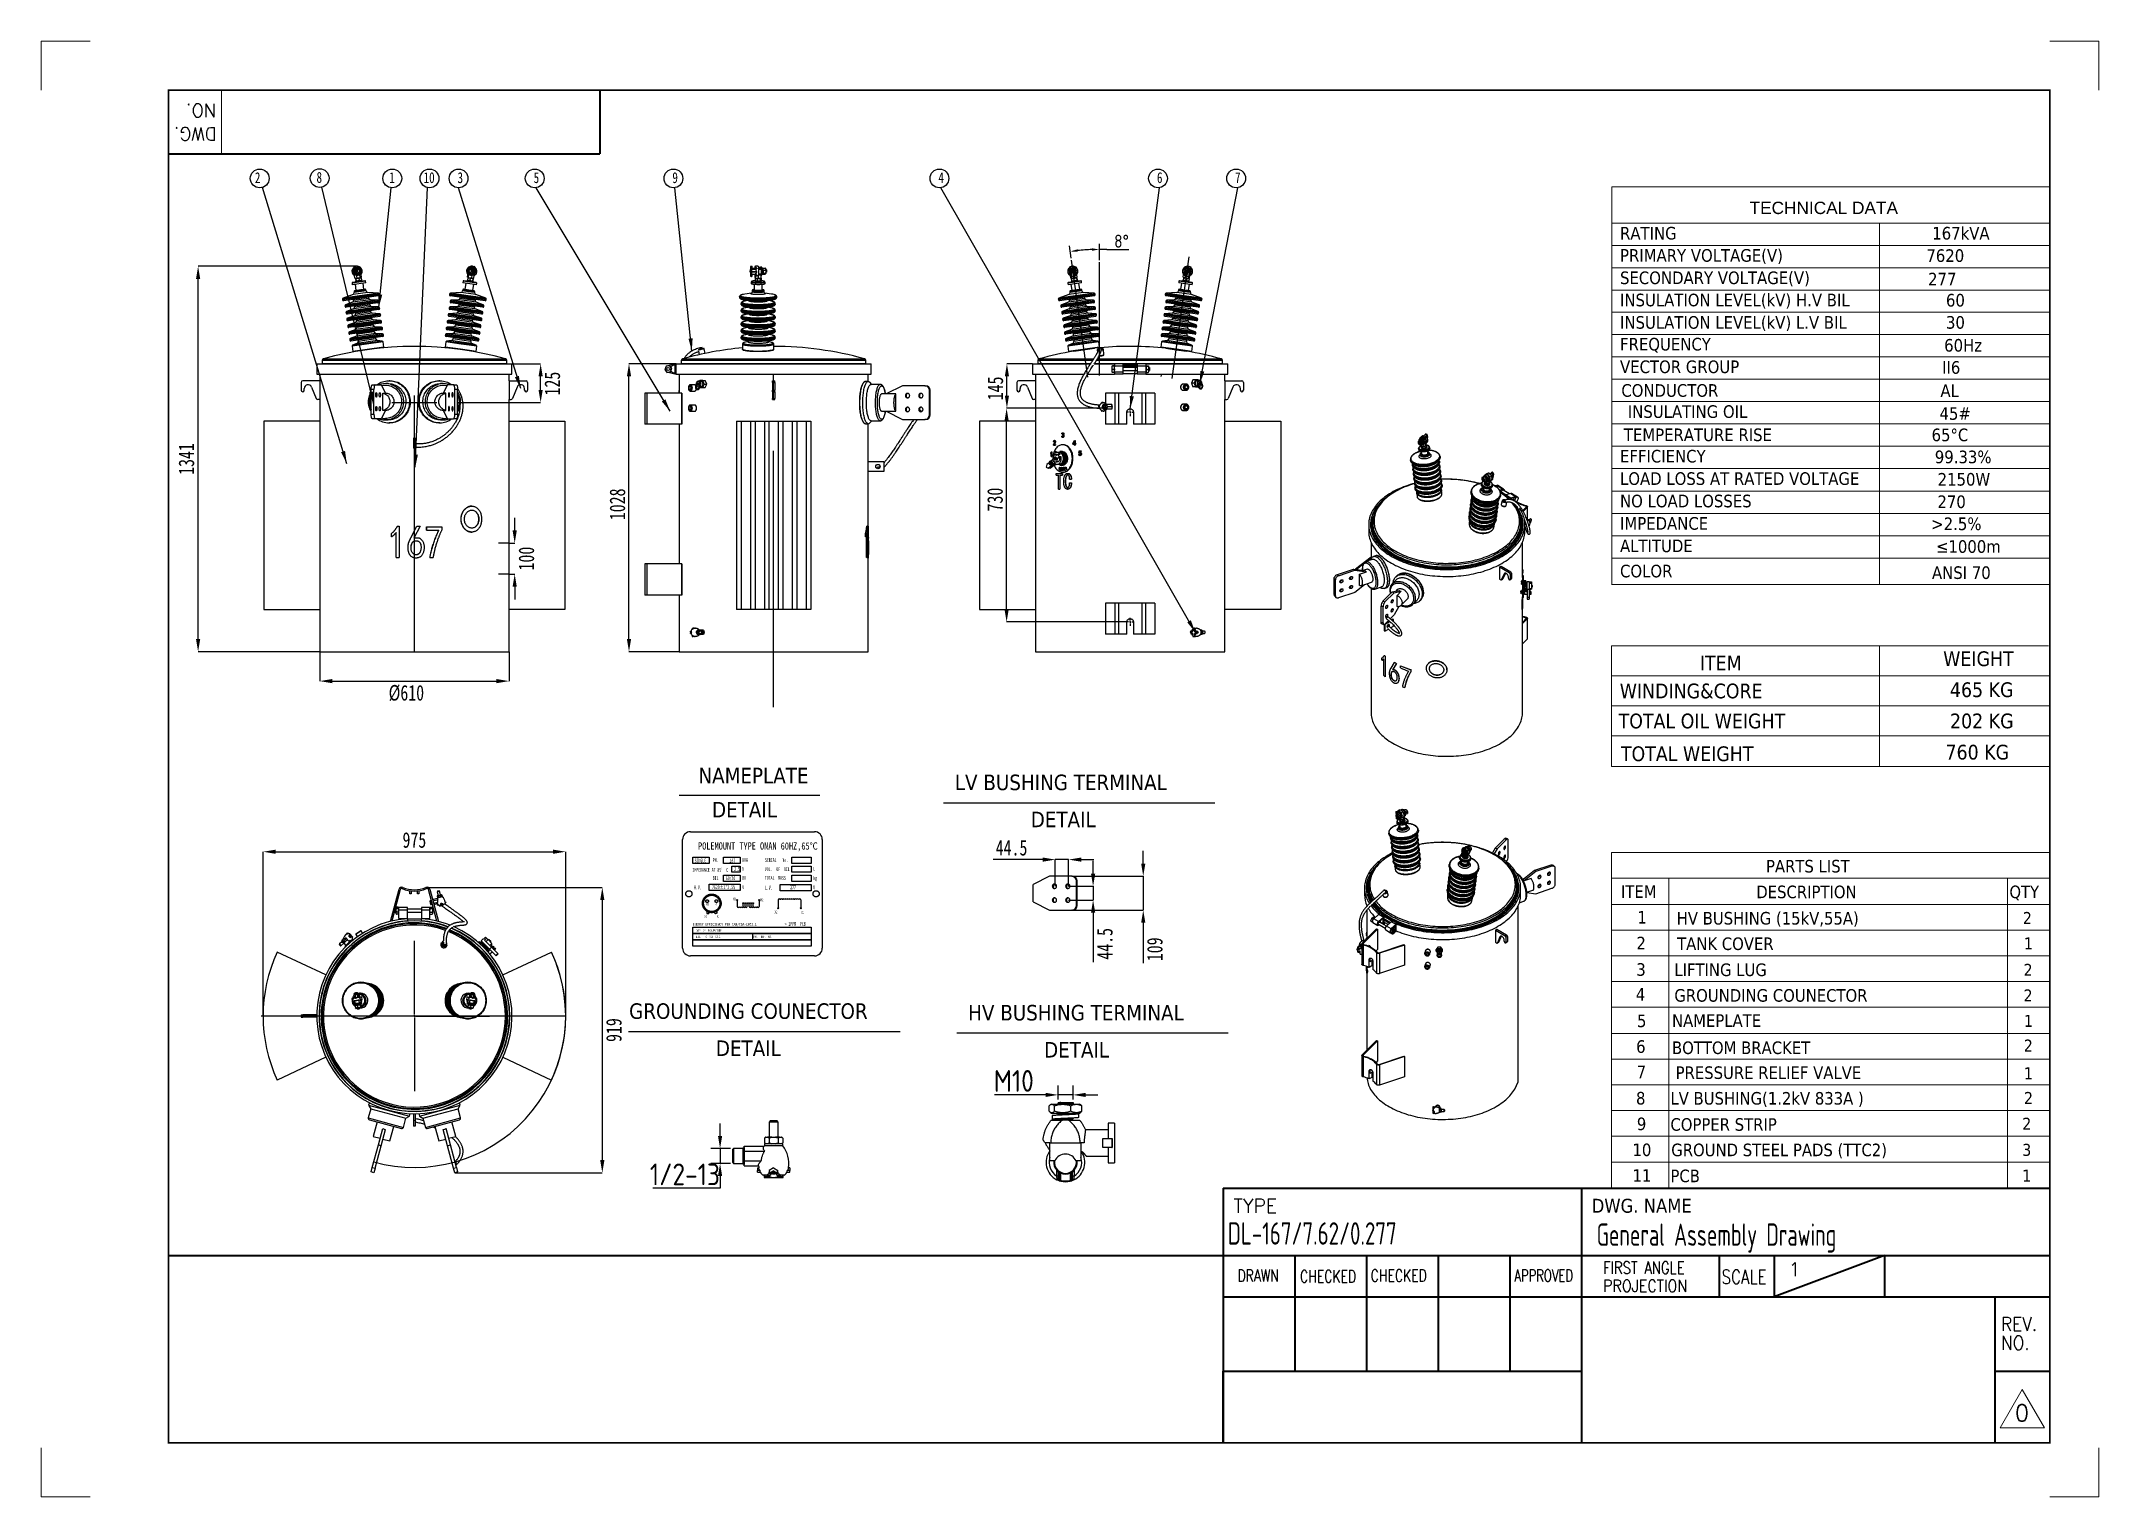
# Model space of a CAD drawing. Header units: millimetres. Extents: x 118006 to 124636, y -130611 to -125922.
import ezdxf
from ezdxf.enums import TextEntityAlignment as Align

# ---------------------------------------------------------------- set-up
doc = ezdxf.new("R2010")
doc.units = ezdxf.units.MM
doc.header["$LTSCALE"] = 13
for name, pattern in [('CENTER', [50.8, 31.75, -6.35, 6.35, -6.35]), ('CENTERX2', [101.6, 63.5, -12.7, 12.7, -12.7]), ('HIDDEN', [9.525, 6.35, -3.175])]:
    doc.linetypes.add(name, pattern=pattern)
doc.layers.get('0').update_dxf_attribs({"color": 1, "linetype": 'CENTER'})
for name, color, linetype in [('1', 4, 'Continuous'), ('2', 3, 'Continuous'), ('4', 2, 'HIDDEN'), ('6文字层', 3, 'Continuous'), ('中心符号线', 7, 'CENTERX2'), ('中心线', 1, 'CENTERX2'), ('几何体', 7, 'Continuous'), ('尺寸', 3, 'Continuous'), ('注释', 2, 'Continuous'), ('草图直线', 1, 'Continuous')]:
    doc.layers.add(name, color=color, linetype=linetype)
for name, color, linetype, lineweight in [('AM_5', 3, 'Continuous', 25), ('标注、文本', 3, 'Continuous', 25), ('铁心', 3, 'Continuous', 0)]:
    doc.layers.add(name, color=color, linetype=linetype, lineweight=lineweight)
doc.layers.add('paper', color=254, linetype='Continuous', plot=False)
doc.styles.add('11', font='')
doc.styles.add('chinese', font='simhei.ttf')
doc.styles.add('PDF Arial', font='arial.ttf')
doc.styles.add('ROMANS', font='romans.shx', dxfattribs={"bigfont": 'whgtxt.shx'})
doc.styles.add('SLDTEXTSTYLE0', font='hyswlongfangsong.ttf')
doc.styles.get("Standard").update_dxf_attribs({"font": 'gbenor.shx', "bigfont": 'gbcbig.shx'})
doc.styles.add('Tahoma$001', font='tahoma.ttf', dxfattribs={"height": 2.159784})
doc.styles.add('Tahoma_txtstyle_28.93_0_0', font='tahoma.ttf')
doc.styles.add('Tahoma_txtstyle_30.40_0_0', font='tahoma.ttf')
doc.styles.add('Tahoma_txtstyle_30.51_0_0', font='tahoma.ttf')
doc.styles.add('仿宋体', font='STFANGSO.TTF')
doc.styles.get('11').set_extended_font_data('FangSong_GB2312')
doc.dimstyles.new('1-15', dxfattribs={"dimscale": 20, "dimtxt": 3.5, "dimasz": 2, "dimexe": 1.5, "dimexo": 0.5, "dimgap": 0.5, "dimtad": 1, "dimtoh": 1, "dimdec": 1, "dimdsep": 46, "dimtxsty": 'Standard', "dimcen": 2.5, "dimclrd": 3, "dimclre": 3, "dimclrt": 3, "dimadec": 0, "dimazin": 2, "dimtfac": 1, "dimtdec": 1, "dimtmove": 0, "dimatfit": 2, "dimfxl": 1, "dimarcsym": 0})
doc.dimstyles.new('SLDDIMSTYLE0', dxfattribs={"dimtxt": 50, "dimasz": 40.8, "dimexe": 0, "dimexo": 0.0625, "dimgap": 12.5, "dimtad": 2, "dimdec": 0, "dimrnd": 1e-09, "dimzin": 12, "dimdsep": 46, "dimtxsty": 'SLDTEXTSTYLE0', "dimsah": 1, "dimcen": 0.09, "dimadec": 0, "dimazin": 3, "dimtfac": 1, "dimtdec": 0, "dimtmove": 0, "dimatfit": 0, "dimfxl": 1, "dimfrac": 2, "dimtolj": 1, "dimtzin": 12, "dimarcsym": 0})
doc.dimstyles.new('SLDDIMSTYLE1', dxfattribs={"dimtxt": 50, "dimasz": 40.8, "dimexe": 0, "dimexo": 0.0625, "dimgap": 12.5, "dimtad": 2, "dimdec": 0, "dimrnd": 1e-09, "dimzin": 12, "dimdsep": 46, "dimtxsty": 'SLDTEXTSTYLE0', "dimsah": 1, "dimcen": 0.09, "dimadec": 0, "dimazin": 3, "dimtfac": 1, "dimtdec": 0, "dimtofl": 0, "dimtmove": 0, "dimatfit": 3, "dimfxl": 1, "dimfrac": 2, "dimtolj": 1, "dimtzin": 12, "dimarcsym": 0})
doc.dimstyles.new('SLDDIMSTYLE2', dxfattribs={"dimtxt": 0.18, "dimasz": 40.8, "dimexe": 0, "dimexo": 0.0625, "dimgap": 0, "dimtad": 0, "dimtih": 1, "dimtoh": 1, "dimdec": 0, "dimrnd": 1e-09, "dimzin": 0, "dimdsep": 46, "dimtxsty": 'Standard', "dimsah": 1, "dimcen": 0.09, "dimadec": 0, "dimazin": 0, "dimtfac": 40.8, "dimtdec": 0, "dimtofl": 0, "dimtmove": 0, "dimatfit": 3, "dimfxl": 1, "dimfrac": 2, "dimtolj": 1, "dimtzin": 0, "dimarcsym": 0})
doc.dimstyles.new('副本 1-15$2', dxfattribs={"dimtxt": 3.5, "dimasz": 2, "dimexe": 1.5, "dimexo": 0.5, "dimgap": 0.5, "dimtad": 1, "dimtoh": 1, "dimdec": 1, "dimdsep": 46, "dimtxsty": 'Standard', "dimcen": 2.5, "dimclrd": 3, "dimclre": 3, "dimclrt": 3, "dimadec": 0, "dimazin": 2, "dimtfac": 1, "dimtdec": 1, "dimtmove": 0, "dimatfit": 2, "dimfxl": 1, "dimarcsym": 0})

msp = doc.modelspace()

# ---------------------------------------------------------------- texts
at = {"layer": '1', "color": 4, "lineweight": 13}
for s, width, p in [('DL-167/7.62/0.277', 0.8, (121829.38, -129798.51)), ('General Assembly Drawing', 0.76, (123018.06, -129802.3))]:
    msp.add_text(s, height=72, dxfattribs=dict(at, width=width)).set_placement(p)
at = {"layer": '2', "lineweight": 13, "style": 'ROMANS'}
for s, p in [('NO.', (118570.63, -126124.11)), ('DWG.', (118572.14, -126199.72))]:
    msp.add_text(s, height=42.625, rotation=180, dxfattribs=at).set_placement(p)
at = {"layer": '2'}
for s, height, style, width, p in [('SINGLE', 12.6, '仿宋体', 0.6, (120111.59, -128567.57)), ('PH.', 12.6, '仿宋体', 0.6, (120170, -128566.26)), ('167', 12.6, '仿宋体', 0.6, (120224.1, -128567.81)), ('KVA', 12.6, '仿宋体', 0.6, (120264.95, -128566.26)), ('SERIAL   No.', 12.6, '仿宋体', 0.6, (120338.44, -128565.85)), ('IMPEDANCE AT 85%%D', 12.6, '仿宋体', 0.6, (120104.66, -128597.63)), ('BIL', 12.6, '仿宋体', 0.6, (120170, -128623.87)), ('60/30', 12.6, '仿宋体', 0.6, (120211.93, -128624.2)), ('C', 12.6, '仿宋体', 0.6, (120213.31, -128597.73)), ('2.5', 12.6, '仿宋体', 0.6, (120239.05, -128594.9)), ('%%%', 12.6, '仿宋体', 0.6, (120264.95, -128594.47)), ('KV', 12.6, '仿宋体', 0.6, (120264.95, -128623.87)), ('VOL.  OF  OIL', 12.6, '仿宋体', 0.6, (120337.63, -128595.37)), ('TOTAL  MASS', 12.6, '仿宋体', 0.6, (120337.64, -128623.46)), ('kg', 12.6, '仿宋体', 0.6, (120493.71, -128623.87)), ('L', 12.6, '仿宋体', 0.6, (120493.71, -128594.47)), ('H.V.', 12.6, '仿宋体', 0.6, (120109.47, -128654.32)), ('H1', 8.064, '仿宋体', 0.6, (120148.75, -128705.84)), ('H2', 8.064, '仿宋体', 0.6, (120176.24, -128706.02)), ('H1', 9.257, '仿宋体', 0.6, (120235.42, -128689.81)), ('V', 12.6, '仿宋体', 0.6, (120264.95, -128653.45)), ('H2', 9.257, '仿宋体', 0.6, (120324.23, -128692.34)), ('L.V.', 12.6, '仿宋体', 0.6, (120337.94, -128654.65)), ('V', 12.6, '仿宋体', 0.6, (120493.42, -128653.77)), ('ENERGY EFFICIENCY PER CAN/CSA-C802.1', 8.75, '11', 0.8, (120105.76, -128770.97)), ('X2', 8.064, '仿宋体', 0.6, (120143.24, -128745.49)), ('X1', 8.064, '仿宋体', 0.6, (120182.82, -128745.55)), ('X2', 9.257, '仿宋体', 0.6, (120369.23, -128732.12)), ('< 1PPM  PCB', 12.6, '仿宋体', 0.6, (120401.42, -128771.73)), ('X1', 9.257, '仿宋体', 0.6, (120454.9, -128732.81)), ('DATE  OF  MANUFACTURE', 8.064, '仿宋体', 0.6, (120114.96, -128790.87)), ('BUILT  TO  CSA  C2.2', 8.064, '仿宋体', 0.6, (120115.44, -128810.97)), ('MFR.  REF.  NO.    ', 8.064, '仿宋体', 0.6, (120301.6, -128810.97))]:
    msp.add_text(s, height=height, dxfattribs=dict(at, style=style, width=width)).set_placement(p)
at = {"layer": '2', "color": 3, "true_color": 0x00ff00, "style": '仿宋体', "width": 0.6}
for s, p in [('7620±2*2.5%%%', (120167.51, -128653.45)), ('277', (120419.38, -128653.77))]:
    msp.add_text(s, height=12.6, dxfattribs=at).set_placement(p)
at = {"layer": '2', "lineweight": 13, "style": 'ROMANS'}
for s, height, p in [('TYPE', 44.402, (121847.67, -129695.71)), ('1', 44.4, (123636.63, -129900.2))]:
    msp.add_text(s, height=height, dxfattribs=at).set_placement(p)
for s, height, width, p in [('DRAWN', 39.073, 0.75, (121860.71, -129917.77)), ('CHECKED', 39.073, 0.75, (122062.3, -129920.24)), ('CHECKED', 39.073, 0.75, (122290.04, -129917.77)), ('APPROVED', 39.073, 0.7, (122752.98, -129917.77)), ('FIRST ANGLE', 39.0733, 0.8, (123038.97, -129892.32)), ('SCALE', 44.402, 0.8, (123420.74, -129924.52)), ('PROJECTION', 39.073, 0.86, (123038.97, -129950.88)), ('REV.', 44.402, 0.9, (124321.11, -130076.48)), ('NO.', 44.402, 0.9, (124321.11, -130137.03))]:
    msp.add_text(s, height=height, dxfattribs=dict(at, width=width)).set_placement(p)
at = {"layer": '2', "color": 4, "lineweight": 13, "style": 'ROMANS'}
msp.add_text('0', height=53.28, dxfattribs=at).set_placement((124365.86, -130367.06))
at = {"layer": '4', "color": 2, "true_color": 0xffff00, "style": 'chinese', "width": 0.7}
msp.add_text('POLEMOUNT TYPE ONAN 60HZ,65℃', height=23.2987, dxfattribs=at).set_placement((120122.55, -128526.08))
at = {"layer": '注释', "insert": (118703.4, -126344.18), "char_height": 35, "width": 4.1608, "attachment_point": 2, "style": 'SLDTEXTSTYLE0'}
msp.add_mtext('2', dxfattribs=at)
at = {"layer": '注释', "char_height": 35, "attachment_point": 2, "style": 'SLDTEXTSTYLE0'}
for s, insert in [('8', (118902.03, -126343.24)), ('1', (119136.09, -126344.18)), ('10', (119255.92, -126344.18)), ('3', (119356.36, -126344.18)), ('5', (119601.67, -126344.18)), ('9', (120048.65, -126344.18)), ('4', (120905.85, -126344.18)), ('6', (121610.1, -126344.18)), ('7', (121861.89, -126344.18))]:
    msp.add_mtext(s, dxfattribs=dict(at, insert=insert))
at = {"layer": '铁心', "lineweight": 13}
for s, height, style, p in [('TECHNICAL DATA', 39.7655, 'PDF Arial', (123510.87, -126478.93)), ('RATING', 40.606, 'Tahoma$001', (123093.5, -126560.94)), ('167kVA', 40.606, 'Tahoma$001', (124099.55, -126560.94)), ('PRIMARY VOLTAGE(V)', 40.6063, 'Tahoma$001', (123093.5, -126632.43)), ('   7620', 40.606, 'Tahoma$001', (124034.97, -126633.11)), ('SECONDARY VOLTAGE(V)', 40.6063, 'Tahoma$001', (123093.5, -126704.6)), ('277', 40.606, 'Tahoma$001', (124086.07, -126708.77)), ('INSULATION LEVEL(kV) H.V BIL', 40.6063, 'Tahoma$001', (123093.5, -126776.08)), ('60', 40.606, 'Tahoma$001', (124143.79, -126776.76)), ('INSULATION LEVEL(kV) L.V BIL', 40.6063, 'Tahoma$001', (123093.5, -126848.25)), ('30', 40.606, 'Tahoma$001', (124143.79, -126848.25)), ('FREQUENCY', 40.606, 'Tahoma$001', (123093.5, -126918.38)), ('60Hz', 40.606, 'Tahoma$001', (124137.96, -126922.04)), ('VECTOR GROUP', 40.6063, 'Tahoma$001', (123093.5, -126991.22)), ('II6', 40.606, 'Tahoma$001', (124131.26, -126993.33)), ('CONDUCTOR', 40.606, 'Tahoma$001', (123097.68, -127067.49)), ('AL', 40.606, 'Tahoma$001', (124125.96, -127068.14)), ('45#', 40.606, 'Tahoma$001', (124122.86, -127141.64)), ('EFFICIENCY', 40.606, 'Tahoma$001', (123093.5, -127279.21)), ('99.33%%%', 40.606, 'Tahoma$001', (124107.84, -127281.52)), ('LOAD LOSS AT RATED VOLTAGE', 40.6063, 'Tahoma$001', (123093.5, -127351.38)), ('2150W', 40.606, 'Tahoma$001', (124116.94, -127353.69)), ('NO LOAD LOSSES', 40.6063, 'Tahoma$001', (123093.5, -127423.55)), ('270', 40.606, 'Tahoma$001', (124116.25, -127425.85)), ('IMPEDANCE', 40.606, 'Tahoma$001', (123093.5, -127495.72)), ('>2.5%%%', 40.606, 'Tahoma$001', (124096.34, -127496.92)), ('ALTITUDE', 40.606, 'Tahoma$001', (123093.5, -127567.89)), ('≤1000m', 40.606, 'Tahoma$001', (124111.57, -127570.19)), ('COLOR', 40.606, 'Tahoma$001', (123093.44, -127649.14)), ('ANSI 70 ', 40.606, 'Tahoma$001', (124098.66, -127654.32)), ('ITEM', 47.513, 'Tahoma_txtstyle_30.51_0_0', (123350.57, -127949.17)), ('WINDING&CORE', 47.5129, 'Tahoma_txtstyle_30.51_0_0', (123092.55, -128038.81)), ('465 KG', 47.513, 'Tahoma_txtstyle_30.51_0_0', (124156.45, -128034.85)), ('TOTAL OIL WEIGHT', 47.5129, 'Tahoma_txtstyle_30.51_0_0', (123088.85, -128135.57)), ('202 KG', 47.513, 'Tahoma_txtstyle_30.51_0_0', (124156.75, -128135.38)), ('TOTAL WEIGHT', 47.5129, 'Tahoma_txtstyle_30.51_0_0', (123096.26, -128241.12)), ('760 KG', 47.513, 'Tahoma_txtstyle_30.51_0_0', (124142.23, -128235.9)), ('NAMEPLATE', 50, 'Tahoma$001', (120123.71, -128312.5)), ('LV BUSHING TERMINAL', 50, 'Tahoma$001', (120949.84, -128334.62)), ('DETAIL', 50, 'Tahoma$001', (120167.48, -128422.43)), ('DETAIL', 50, 'Tahoma$001', (121194.46, -128454.11)), ('PARTS LIST', 40.487, 'Tahoma_txtstyle_30.40_0_0', (123563.9, -128599.76)), ('ITEM', 40.487, 'Tahoma_txtstyle_30.40_0_0', (123096.52, -128681.57)), ('DESCRIPTION', 40.487, 'Tahoma_txtstyle_30.40_0_0', (123532.56, -128682.61)), ('QTY', 40.309, 'Tahoma$001', (124348.23, -128682.42)), ('1', 40.49, 'Tahoma_txtstyle_30.40_0_0', (123149.46, -128764.42)), (' HV BUSHING (15kV,55A)', 40.487, 'Tahoma_txtstyle_30.40_0_0', (123260.93, -128767.47)), ('2', 38.52, 'Tahoma_txtstyle_28.93_0_0', (124391.54, -128765.63)), ('2', 40.49, 'Tahoma_txtstyle_30.40_0_0', (123146.37, -128847.27)), ('TANK COVER', 40.487, 'Tahoma_txtstyle_30.40_0_0', (123277.37, -128849.52)), ('1', 38.52, 'Tahoma$001', (124394.98, -128847.62)), ('3', 40.49, 'Tahoma_txtstyle_30.40_0_0', (123146.02, -128932.53)), ('LIFTING LUG', 40.487, 'Tahoma_txtstyle_30.40_0_0', (123268.54, -128933.46)), ('2', 38.52, 'Tahoma_txtstyle_28.93_0_0', (124393.82, -128932.64)), ('GROUNDING COUNECTOR', 50, 'Tahoma$001', (119900.33, -129071.29)), ('HV BUSHING TERMINAL', 50, 'Tahoma$001', (120992.96, -129076.49)), ('4', 40.49, 'Tahoma_txtstyle_30.40_0_0', (123144.3, -129012.63)), ('GROUNDING COUNECTOR', 40.487, 'Tahoma_txtstyle_30.40_0_0', (123268.54, -129015.96)), ('2', 38.52, 'Tahoma_txtstyle_28.93_0_0', (124393.82, -129015.15)), ('5', 40.49, 'Tahoma_txtstyle_30.40_0_0', (123148.2, -129097.89)), ('NAMEPLATE', 40.487, 'Tahoma_txtstyle_30.40_0_0', (123260.93, -129097.03)), ('1', 38.52, 'Tahoma_txtstyle_28.93_0_0', (124395.32, -129097.03)), ('DETAIL', 50, 'Tahoma$001', (120179.92, -129190.79)), ('DETAIL', 50, 'Tahoma$001', (121237.59, -129195.98)), ('6', 40.49, 'Tahoma_txtstyle_30.40_0_0', (123145.4, -129180.74)), ('BOTTOM BRACKET', 40.487, 'Tahoma_txtstyle_30.40_0_0', (123260.93, -129184.56)), ('2', 38.52, 'Tahoma_txtstyle_28.93_0_0', (124394.67, -129176.56)), ('7', 40.49, 'Tahoma_txtstyle_30.40_0_0', (123147.14, -129262.56)), ('PRESSURE RELIEF VALVE', 40.487, 'Tahoma_txtstyle_30.40_0_0', (123272.56, -129264.81)), ('1', 38.52, 'Tahoma_txtstyle_28.93_0_0', (124394.83, -129265.84)), ('8', 40.49, 'Tahoma_txtstyle_30.40_0_0', (123144.98, -129347.12)), ('LV BUSHING(1.2kV 833A )', 40.487, 'Tahoma_txtstyle_30.40_0_0', (123255.87, -129347.46)), ('2', 38.52, 'Tahoma_txtstyle_28.93_0_0', (124395.32, -129345.41)), ('9', 40.49, 'Tahoma_txtstyle_30.40_0_0', (123147.74, -129429.8)), ('COPPER STRIP', 40.487, 'Tahoma_txtstyle_30.40_0_0', (123255.87, -129431.68)), ('2', 38.52, 'Tahoma_txtstyle_28.93_0_0', (124389.67, -129428.26)), ('10', 40.487, 'Tahoma_txtstyle_30.40_0_0', (123133.65, -129513.34)), ('GROUND STEEL PADS (TTC2)', 40.487, 'Tahoma_txtstyle_30.40_0_0', (123258.52, -129513.68)), ('3', 38.52, 'Tahoma_txtstyle_28.93_0_0', (124389.67, -129512.48)), ('11', 40.487, 'Tahoma_txtstyle_30.40_0_0', (123133.65, -129596.19)), ('PCB', 40.487, 'Tahoma_txtstyle_30.40_0_0', (123255.87, -129597.38)), ('1', 38.52, 'Tahoma_txtstyle_28.93_0_0', (124389.67, -129595.33)), ('DWG. NAME', 44.861, 'Tahoma_txtstyle_30.40_0_0', (123002.11, -129695.71))]:
    msp.add_text(s, height=height, dxfattribs=dict(at, style=style)).set_placement(p)
at = {"layer": '铁心', "lineweight": 13, "style": 'Tahoma$001'}
for s, p in [('INSULATING OIL', (123311.14, -127115.24)), ('TEMPERATURE RISE ', (123352.03, -127190))]:
    msp.add_text(s, height=40.6063, dxfattribs=at).set_placement(p, align=Align.MIDDLE)
msp.add_text('65%%DC', height=40.606, dxfattribs=at).set_placement((124097.39, -127190.29), align=Align.MIDDLE_LEFT)
at = {"layer": '铁心', "lineweight": 13, "insert": (124134.85, -127887.52), "char_height": 47.513, "width": 562.5922, "attachment_point": 1, "style": 'Tahoma_txtstyle_30.51_0_0'}
msp.add_mtext('WEIGHT', dxfattribs=at)

# ---------------------------------------------------------------- blocks, each defined once
blk = doc.blocks.new('*D38')
at = {"layer": 'Defpoints', "color": 0, "transparency": 16777216}
for p in [(120237.3, -129488.8), (120193.5, -129537.2), (120237.3, -129537.2)]:
    blk.add_point(p, dxfattribs=at)
at = {"layer": '标注、文本', "color": 3, "lineweight": -2, "transparency": 16777216}
for p, q in [((120193.5, -129448.8), (120193.5, -129408.8)), ((120227.3, -129488.8), (120163.5, -129488.8)), ((120193.5, -129488.8), (120193.5, -129537.2)), ((120227.3, -129537.2), (120163.5, -129537.2)), ((120193.5, -129617.2), (119976.9, -129617.2)), ((120193.5, -129577.2), (120193.5, -129617.2))]:
    blk.add_line(p, q, dxfattribs=at)
at = {"layer": '标注、文本', "color": 3, "transparency": 16777216}
for points in [[(120186.9, -129448.8), (120200.2, -129448.8), (120193.5, -129488.8)], [(120186.9, -129577.2), (120200.2, -129577.2), (120193.5, -129537.2)]]:
    blk.add_solid(points, dxfattribs=at)
at = {"layer": '标注、文本', "color": 3, "transparency": 16777216, "insert": (120080.2, -129572.2), "char_height": 70, "width": 108.503, "attachment_point": 5}
blk.add_mtext('1/2-13', dxfattribs=at)
blk = doc.blocks.new('*D39')
at = {"layer": 'Defpoints', "color": 0, "transparency": 16777216}
for p in [(121282.6, -129316.2), (121282.6, -129340.9), (121331.2, -129340.9)]:
    blk.add_point(p, dxfattribs=at)
at = {"layer": '标注、文本', "color": 3, "lineweight": -2, "transparency": 16777216}
for p, q in [((121282.6, -129330.9), (121282.6, -129286.2)), ((121331.2, -129330.9), (121331.2, -129286.2)), ((121242.6, -129316.2), (121077.6, -129316.2)), ((121331.2, -129316.2), (121282.6, -129316.2)), ((121371.2, -129316.2), (121411.2, -129316.2))]:
    blk.add_line(p, q, dxfattribs=at)
at = {"layer": '标注、文本', "color": 3, "transparency": 16777216}
for points in [[(121242.6, -129309.6), (121242.6, -129322.9), (121282.6, -129316.2)], [(121371.2, -129309.6), (121371.2, -129322.9), (121331.2, -129316.2)]]:
    blk.add_solid(points, dxfattribs=at)
at = {"layer": '标注、文本', "color": 3, "transparency": 16777216, "insert": (121140.1, -129271.2), "char_height": 70, "attachment_point": 5}
blk.add_mtext('M10', dxfattribs=at)
blk = doc.blocks.new('*D29')
at = {"layer": 'Defpoints', "color": 0, "transparency": 16777216}
for p in [(119523, -126961.2), (119615.3, -126961.2), (119347.9, -127086.2)]:
    blk.add_point(p, dxfattribs=at)
at = {"layer": '尺寸', "color": 0, "lineweight": -2, "transparency": 16777216}
for p, q in [((119523, -126961.2), (119615.3, -126961.2)), ((119615.3, -127045.4), (119615.3, -127002)), ((119348, -127086.2), (119615.3, -127086.2))]:
    blk.add_line(p, q, dxfattribs=at)
at = {"layer": '尺寸', "color": 0, "transparency": 16777216}
for points in [[(119608.5, -127002), (119622.1, -127002), (119615.3, -126961.2)], [(119608.5, -127045.4), (119622.1, -127045.4), (119615.3, -127086.2)]]:
    blk.add_solid(points, dxfattribs=at)
at = {"layer": '尺寸', "color": 0, "transparency": 16777216, "insert": (119627.8, -127025.1), "char_height": 50, "attachment_point": 2, "rotation": 90, "style": 'SLDTEXTSTYLE0'}
blk.add_mtext('\\A1;125', dxfattribs=at)
blk = doc.blocks.new('*D34')
at = {"layer": 'Defpoints', "color": 0, "transparency": 16777216}
for p in [(119513.5, -127538.7), (119531.7, -127538.7), (119513.5, -127638.7)]:
    blk.add_point(p, dxfattribs=at)
at = {"layer": '尺寸', "color": 0, "lineweight": -2, "transparency": 16777216}
for p, q in [((119531.7, -127497.9), (119531.7, -127457.1)), ((119513.5, -127538.7), (119531.7, -127538.7)), ((119513.5, -127638.7), (119531.7, -127638.7)), ((119531.7, -127679.5), (119531.7, -127720.3))]:
    blk.add_line(p, q, dxfattribs=at)
at = {"layer": '尺寸', "color": 0, "transparency": 16777216}
for points in [[(119524.9, -127497.9), (119538.5, -127497.9), (119531.7, -127538.7)], [(119524.9, -127679.5), (119538.5, -127679.5), (119531.7, -127638.7)]]:
    blk.add_solid(points, dxfattribs=at)
at = {"layer": '尺寸', "color": 0, "transparency": 16777216, "insert": (119544.2, -127588.7), "char_height": 50, "attachment_point": 2, "rotation": 90, "style": 'SLDTEXTSTYLE0'}
blk.add_mtext('\\A1;100', dxfattribs=at)
blk = doc.blocks.new('*D35')
at = {"layer": 'Defpoints', "color": 0, "transparency": 16777216}
for p in [(118903.5, -127888.7), (119513.5, -127888.7), (119513.5, -127983.4)]:
    blk.add_point(p, dxfattribs=at)
at = {"layer": '尺寸', "color": 0, "lineweight": -2, "transparency": 16777216}
for p, q in [((118903.5, -127888.7), (118903.5, -127983.4)), ((119513.5, -127888.7), (119513.5, -127983.4)), ((118944.3, -127983.4), (119472.7, -127983.4))]:
    blk.add_line(p, q, dxfattribs=at)
at = {"layer": '尺寸', "color": 0, "transparency": 16777216}
for points in [[(118944.3, -127976.6), (118944.3, -127990.2), (118903.5, -127983.4)], [(119472.7, -127976.6), (119472.7, -127990.2), (119513.5, -127983.4)]]:
    blk.add_solid(points, dxfattribs=at)
at = {"layer": '尺寸', "color": 0, "transparency": 16777216, "insert": (119182.6, -127995.9), "char_height": 50, "attachment_point": 2, "style": 'SLDTEXTSTYLE0'}
blk.add_mtext('\\A1;%%c610', dxfattribs=at)
blk = doc.blocks.new('SW_CENTERMARKSYMBOL_0')
at = {"layer": '中心符号线', "color": 0}
for p, q in [((0, 5), (0, 242)), ((-5, 0), (-242, 0)), ((0, 0), (-2.5, 0)), ((0, 0), (0, 2.5)), ((0, 0), (0, -2.5)), ((0, 0), (2.5, 0)), ((5, 0), (242, 0)), ((0, -5), (0, -242))]:
    blk.add_line(p, q, dxfattribs=at)
blk = doc.blocks.new('*D40')
at = {"layer": 'Defpoints', "color": 0, "transparency": 16777216}
for p in [(119900, -126961.2), (120052.4, -126961.2), (120061.1, -127888.7)]:
    blk.add_point(p, dxfattribs=at)
at = {"layer": '尺寸', "color": 0, "lineweight": -2, "transparency": 16777216}
for p, q in [((120052.4, -126961.2), (119900, -126961.2)), ((119900, -127847.9), (119900, -127002)), ((120061.1, -127888.7), (119900, -127888.7))]:
    blk.add_line(p, q, dxfattribs=at)
at = {"layer": '尺寸', "color": 0, "transparency": 16777216}
for points in [[(119893.2, -127002), (119906.8, -127002), (119900, -126961.2)], [(119893.2, -127847.9), (119906.8, -127847.9), (119900, -127888.7)]]:
    blk.add_solid(points, dxfattribs=at)
at = {"layer": '尺寸', "color": 0, "transparency": 16777216, "insert": (119837.5, -127413.9), "char_height": 50, "attachment_point": 2, "rotation": 90, "style": 'SLDTEXTSTYLE0'}
blk.add_mtext('\\A1;1028', dxfattribs=at)
blk = doc.blocks.new('*D36')
at = {"layer": 'Defpoints', "color": 0, "transparency": 16777216}
for p in [(121117.8, -126961.2), (121200.5, -126961.2), (121428.7, -127104.6)]:
    blk.add_point(p, dxfattribs=at)
at = {"layer": '尺寸', "color": 0, "lineweight": -2, "transparency": 16777216}
for p, q in [((121200.4, -126961.2), (121117.8, -126961.2)), ((121117.8, -127063.8), (121117.8, -127002)), ((121428.7, -127104.6), (121117.8, -127104.6))]:
    blk.add_line(p, q, dxfattribs=at)
at = {"layer": '尺寸', "color": 0, "transparency": 16777216}
for points in [[(121111, -127002), (121124.6, -127002), (121117.8, -126961.2)], [(121111, -127063.8), (121124.6, -127063.8), (121117.8, -127104.6)]]:
    blk.add_solid(points, dxfattribs=at)
at = {"layer": '尺寸', "color": 0, "transparency": 16777216, "insert": (121055.3, -127040.5), "char_height": 50, "attachment_point": 2, "rotation": 90, "style": 'SLDTEXTSTYLE0'}
blk.add_mtext('\\A1;145', dxfattribs=at)
blk = doc.blocks.new('*D37')
at = {"layer": 'Defpoints', "color": 0, "transparency": 16777216}
for p in [(121116.8, -127104.6), (121428.7, -127104.6), (121502, -127792.8)]:
    blk.add_point(p, dxfattribs=at)
at = {"layer": '尺寸', "color": 0, "lineweight": -2, "transparency": 16777216}
for p, q in [((121428.7, -127104.6), (121116.8, -127104.6)), ((121116.8, -127752), (121116.8, -127145.4)), ((121501.9, -127792.8), (121116.8, -127792.8))]:
    blk.add_line(p, q, dxfattribs=at)
at = {"layer": '尺寸', "color": 0, "transparency": 16777216}
for points in [[(121110, -127145.4), (121123.6, -127145.4), (121116.8, -127104.6)], [(121110, -127752), (121123.6, -127752), (121116.8, -127792.8)]]:
    blk.add_solid(points, dxfattribs=at)
at = {"layer": '尺寸', "color": 0, "transparency": 16777216, "insert": (121054.3, -127398.6), "char_height": 50, "attachment_point": 2, "rotation": 90, "style": 'SLDTEXTSTYLE0'}
blk.add_mtext('\\A1;730', dxfattribs=at)
blk = doc.blocks.new('SW_CENTERMARKSYMBOL_1')
at = {"layer": '中心符号线', "color": 0}
for p, q in [((-5, 0), (-13, 0)), ((0, 0), (-2.5, 0)), ((0, 5), (0, 13)), ((0, 0), (0, 2.5)), ((0, 0), (0, -2.5)), ((0, 0), (2.5, 0)), ((5, 0), (13, 0)), ((0, -5), (0, -13))]:
    blk.add_line(p, q, dxfattribs=at)
blk = doc.blocks.new('SW_CENTERMARKSYMBOL_2')
at = {"layer": '中心符号线', "color": 0}
for p, q in [((-5, 0), (-13, 0)), ((0, 0), (-2.5, 0)), ((0, 5), (0, 13)), ((0, 0), (0, 2.5)), ((0, 0), (0, -2.5)), ((0, 0), (2.5, 0)), ((5, 0), (13, 0)), ((0, -5), (0, -13))]:
    blk.add_line(p, q, dxfattribs=at)
blk = doc.blocks.new('*D41')
at = {"layer": 'Defpoints', "color": 0, "transparency": 16777216}
for p in [(119245.8, -128648.1), (119338.7, -129566.8), (119814, -129566.8)]:
    blk.add_point(p, dxfattribs=at)
at = {"layer": '尺寸', "color": 0, "lineweight": -2, "transparency": 16777216}
for p, q in [((119245.8, -128648.1), (119814, -128648.1)), ((119814, -128688.9), (119814, -129526)), ((119338.8, -129566.8), (119814, -129566.8))]:
    blk.add_line(p, q, dxfattribs=at)
at = {"layer": '尺寸', "color": 0, "transparency": 16777216}
for points in [[(119807.2, -128688.9), (119820.8, -128688.9), (119814, -128648.1)], [(119807.2, -129526), (119820.8, -129526), (119814, -129566.8)]]:
    blk.add_solid(points, dxfattribs=at)
at = {"layer": '尺寸', "color": 0, "transparency": 16777216, "insert": (119851.5, -129107.4), "char_height": 50, "attachment_point": 5, "rotation": 90, "style": 'SLDTEXTSTYLE0'}
blk.add_mtext('\\A1;919', dxfattribs=at)
blk = doc.blocks.new('*D42')
at = {"layer": 'Defpoints', "color": 0, "transparency": 16777216}
for p in [(119696, -128533), (118721, -129062.3), (119696, -129062.3)]:
    blk.add_point(p, dxfattribs=at)
at = {"layer": '尺寸', "color": 0, "lineweight": -2, "transparency": 16777216}
for p, q in [((118721, -129062.3), (118721, -128533)), ((118761.8, -128533), (119655.2, -128533)), ((119696, -129062.3), (119696, -128533))]:
    blk.add_line(p, q, dxfattribs=at)
at = {"layer": '尺寸', "color": 0, "transparency": 16777216}
for points in [[(118761.8, -128526.2), (118761.8, -128539.8), (118721, -128533)], [(119655.2, -128526.2), (119655.2, -128539.8), (119696, -128533)]]:
    blk.add_solid(points, dxfattribs=at)
at = {"layer": '尺寸', "color": 0, "transparency": 16777216, "insert": (119208.5, -128495.5), "char_height": 50, "attachment_point": 5, "style": 'SLDTEXTSTYLE0'}
blk.add_mtext('\\A1;975', dxfattribs=at)
blk = doc.blocks.new('*D43')
at = {"layer": 'AM_5', "color": 3, "lineweight": -2, "transparency": 16777216}
for p, q in [((121415.8, -126627.9), (121415.8, -126574.9)), ((121325.1, -126621.2), (121319.5, -126581.6)), ((121439.7, -126593.3), (121510.7, -126593.3))]:
    blk.add_line(p, q, dxfattribs=at)
for start, end in [(92.04246, 95.95754), (87.95754, 90)]:
    blk.add_arc((121415.8, -127266.1), 673.3, start, end, dxfattribs=at)
at = {"layer": 'AM_5', "color": 3, "transparency": 16777216}
for points in [[(121346.4, -126600.5), (121345.4, -126592.5), (121322, -126599.4)], [(121391.7, -126589.3), (121391.8, -126597.3), (121415.8, -126592.9)]]:
    blk.add_solid(points, dxfattribs=at)
at = {"layer": 'Defpoints', "color": 0, "transparency": 16777216}
for p in [(121326, -126627.2), (121353.2, -126595.8), (121415.8, -126633.9), (121378.9, -127004.3), (121415.8, -126998.9)]:
    blk.add_point(p, dxfattribs=at)
at = {"layer": 'AM_5', "color": 3, "transparency": 16777216, "insert": (121487.2, -126566.3), "char_height": 42, "attachment_point": 5}
blk.add_mtext('8°', dxfattribs=at)
blk = doc.blocks.new('*D44')
at = {"layer": 'Defpoints', "color": 0, "transparency": 16777216}
for p in [(118511.5, -126647.3), (119021.7, -126647.3), (118903.5, -127888.7)]:
    blk.add_point(p, dxfattribs=at)
at = {"layer": '尺寸', "color": 0, "lineweight": -2, "transparency": 16777216}
for p, q in [((119021.6, -126647.3), (118511.5, -126647.3)), ((118511.5, -127847.9), (118511.5, -126688.1)), ((118903.4, -127888.7), (118511.5, -127888.7))]:
    blk.add_line(p, q, dxfattribs=at)
at = {"layer": '尺寸', "color": 0, "transparency": 16777216}
for points in [[(118504.7, -126688.1), (118518.3, -126688.1), (118511.5, -126647.3)], [(118504.7, -127847.9), (118518.3, -127847.9), (118511.5, -127888.7)]]:
    blk.add_solid(points, dxfattribs=at)
at = {"layer": '尺寸', "color": 0, "transparency": 16777216, "insert": (118474, -127268), "char_height": 50, "attachment_point": 5, "rotation": 90, "style": 'SLDTEXTSTYLE0'}
blk.add_mtext('\\A1;1341', dxfattribs=at)
blk = doc.blocks.new('*D45')
at = {"layer": 'Defpoints', "color": 0, "transparency": 16777216}
for p in [(121327.1, -128612.1), (121327.1, -128720.9), (121557.1, -128720.9)]:
    blk.add_point(p, dxfattribs=at)
at = {"layer": '尺寸', "color": 0, "lineweight": -2, "transparency": 16777216}
for p, q in [((121557.1, -128571.3), (121557.1, -128530.5)), ((121327.1, -128612.1), (121557.1, -128612.1)), ((121557.1, -128612.1), (121557.1, -128720.9)), ((121327.1, -128720.9), (121557.1, -128720.9)), ((121557.1, -128761.7), (121557.1, -128891.8))]:
    blk.add_line(p, q, dxfattribs=at)
at = {"layer": '尺寸', "color": 0, "transparency": 16777216}
for points in [[(121550.3, -128571.3), (121563.9, -128571.3), (121557.1, -128612.1)], [(121550.3, -128761.7), (121563.9, -128761.7), (121557.1, -128720.9)]]:
    blk.add_solid(points, dxfattribs=at)
at = {"layer": '尺寸', "color": 0, "transparency": 16777216, "insert": (121594.6, -128847.2), "char_height": 50, "attachment_point": 5, "rotation": 90, "style": 'SLDTEXTSTYLE0'}
blk.add_mtext('\\A1;109', dxfattribs=at)
blk = doc.blocks.new('*D46')
at = {"layer": 'Defpoints', "color": 0, "transparency": 16777216}
for p in [(121273.6, -128558.4), (121273.6, -128644.2), (121316.6, -128644.2)]:
    blk.add_point(p, dxfattribs=at)
at = {"layer": '尺寸', "color": 0, "lineweight": -2, "transparency": 16777216}
for p, q in [((121232.8, -128558.4), (121073.4, -128558.4)), ((121273.6, -128644.2), (121273.6, -128558.4)), ((121316.6, -128558.4), (121273.6, -128558.4)), ((121316.6, -128644.2), (121316.6, -128558.4)), ((121357.4, -128558.4), (121398.2, -128558.4))]:
    blk.add_line(p, q, dxfattribs=at)
at = {"layer": '尺寸', "color": 0, "transparency": 16777216}
for points in [[(121232.8, -128551.6), (121232.8, -128565.2), (121273.6, -128558.4)], [(121357.4, -128551.6), (121357.4, -128565.2), (121316.6, -128558.4)]]:
    blk.add_solid(points, dxfattribs=at)
at = {"layer": '尺寸', "color": 0, "transparency": 16777216, "insert": (121132.7, -128520.4), "char_height": 50, "attachment_point": 5, "style": 'SLDTEXTSTYLE0'}
blk.add_mtext('\\A1;44.5', dxfattribs=at)
blk = doc.blocks.new('*D47')
at = {"layer": 'Defpoints', "color": 0, "transparency": 16777216}
for p in [(121316.6, -128644.2), (121316.6, -128688.7), (121395.6, -128688.7)]:
    blk.add_point(p, dxfattribs=at)
at = {"layer": '尺寸', "color": 0, "lineweight": -2, "transparency": 16777216}
for p, q in [((121395.6, -128603.4), (121395.6, -128562.6)), ((121316.7, -128644.2), (121395.6, -128644.2)), ((121316.7, -128688.7), (121395.6, -128688.7)), ((121395.6, -128644.2), (121395.6, -128688.7)), ((121395.6, -128729.5), (121395.6, -128889))]:
    blk.add_line(p, q, dxfattribs=at)
at = {"layer": '尺寸', "color": 0, "transparency": 16777216}
for points in [[(121388.8, -128603.4), (121402.4, -128603.4), (121395.6, -128644.2)], [(121388.8, -128729.5), (121402.4, -128729.5), (121395.6, -128688.7)]]:
    blk.add_solid(points, dxfattribs=at)
at = {"layer": '尺寸', "color": 0, "transparency": 16777216, "insert": (121433.6, -128829.7), "char_height": 50, "attachment_point": 5, "rotation": 90, "style": 'SLDTEXTSTYLE0'}
blk.add_mtext('\\A1;44.5', dxfattribs=at)

# ---------------------------------------------------------------- dimensions: what is measured, and where the dimension line sits
at = {"layer": 'AM_5'}
dim = msp.add_angular_dim_2l(base=(121353.17, -126595.77), line1=((121415.75, -126998.86), (121415.75, -126633.9)), line2=((121378.94, -127004.25), (121325.95, -126627.18)), dimstyle='副本 1-15$2', override={"dimscale": 12, "dimpost": '', "dimarcsym": 1}, dxfattribs=at)
dim.commit()
dim.dimension.update_dxf_attribs({"geometry": '*D43', "text_midpoint": (121487.25, -126566.28)})
at = {"layer": '尺寸'}
for base, p1, p2, text, picture, middle in [((118511.48, -126647.27), (118903.47, -127888.67), (119021.67, -126647.27), '1341', '*D44', (118473.98, -127267.97)), ((121395.62, -128688.73), (121316.6, -128644.23), (121316.6, -128688.73), '44.5', '*D47', (121433.58, -128829.65))]:
    dim = msp.add_linear_dim(base=base, p1=p1, p2=p2, angle=90, text=text, dimstyle='SLDDIMSTYLE0', dxfattribs=at)
    dim.commit()
    dim.dimension.update_dxf_attribs({"geometry": picture, "text_midpoint": middle})
for base, p1, p2, dimstyle, picture, middle in [((119615.31, -126961.17), (119347.91, -127086.17), (119522.97, -126961.17), 'SLDDIMSTYLE0', '*D29', (119615.31, -127025.05)), ((119531.68, -127538.67), (119513.47, -127638.67), (119513.47, -127538.67), 'SLDDIMSTYLE1', '*D34', (119531.68, -127588.67)), ((121557.13, -128720.89), (121327.05, -128612.08), (121327.05, -128720.89), 'SLDDIMSTYLE0', '*D45', (121557.13, -128847.15))]:
    dim = msp.add_linear_dim(base=base, p1=p1, p2=p2, angle=90, dimstyle=dimstyle, dxfattribs=at)
    dim.commit()
    dim.dimension.update_dxf_attribs({"geometry": picture, "text_midpoint": middle, "dimtype": 160})
for base, p1, p2, text, dimstyle, picture, middle in [((119899.96, -126961.17), (120061.14, -127888.67), (120052.45, -126961.17), '1028', 'SLDDIMSTYLE0', '*D40', (119899.96, -127413.87)), ((121117.85, -126961.17), (121428.73, -127104.56), (121200.49, -126961.17), '145', 'SLDDIMSTYLE1', '*D36', (121117.85, -127040.5)), ((121116.8, -127104.56), (121501.99, -127792.81), (121428.73, -127104.56), '730', 'SLDDIMSTYLE0', '*D37', (121116.8, -127398.57))]:
    dim = msp.add_linear_dim(base=base, p1=p1, p2=p2, angle=90, text=text, dimstyle=dimstyle, dxfattribs=at)
    dim.commit()
    dim.dimension.update_dxf_attribs({"geometry": picture, "text_midpoint": middle, "dimtype": 160})
dim = msp.add_linear_dim(base=(119513.47, -127983.42), p1=(118903.47, -127888.67), p2=(119513.47, -127888.67), text='%%c<>', dimstyle='SLDDIMSTYLE0', dxfattribs=at)
dim.commit()
dim.dimension.update_dxf_attribs({"geometry": '*D35', "text_midpoint": (119182.59, -127983.42), "dimtype": 160})
dim = msp.add_linear_dim(base=(119695.97, -128532.98), p1=(118720.97, -129062.32), p2=(119695.97, -129062.32), dimstyle='SLDDIMSTYLE0', dxfattribs=at)
dim.commit()
dim.dimension.update_dxf_attribs({"geometry": '*D42', "text_midpoint": (119208.47, -128495.48)})
dim = msp.add_linear_dim(base=(121273.62, -128558.36), p1=(121316.6, -128644.23), p2=(121273.62, -128644.23), text='44.5', dimstyle='SLDDIMSTYLE0', dxfattribs=at)
dim.commit()
dim.dimension.update_dxf_attribs({"geometry": '*D46', "text_midpoint": (121132.7, -128520.41)})
dim = msp.add_linear_dim(base=(119813.97, -129566.79), p1=(119245.79, -128648.06), p2=(119338.73, -129566.79), angle=90, dimstyle='SLDDIMSTYLE0', dxfattribs=at)
dim.commit()
dim.dimension.update_dxf_attribs({"geometry": '*D41', "text_midpoint": (119851.47, -129107.43)})
at = {"layer": '标注、文本'}
dim = msp.add_linear_dim(base=(121282.63, -129316.24), p1=(121331.16, -129340.89), p2=(121282.63, -129340.89), text='M10', dimstyle='1-15', dxfattribs=at)
dim.commit()
dim.dimension.update_dxf_attribs({"geometry": '*D39', "text_midpoint": (121140.11, -129271.24)})
dim = msp.add_aligned_dim(p1=(120237.27, -129488.79), p2=(120237.27, -129537.22), distance=-43.75, text='1/2-13', dimstyle='1-15', dxfattribs=at)
dim.commit()
dim.dimension.update_dxf_attribs({"geometry": '*D38', "text_midpoint": (120080.23, -129572.22)})

# ---------------------------------------------------------------- linework, layer by layer
for p, q in [((120150.49, -128724.57), (120150.44, -128731.5)), ((120150.44, -128731.5), (120155.08, -128733.42)), ((120159.97, -128728.57), (120155.08, -128733.42)), ((120173.93, -128728.45), (120178.91, -128733.21)), ((120183.51, -128731.21), (120178.91, -128733.21)), ((120183.34, -128724.29), (120183.51, -128731.21)), ((120297.93, -128796.56), (120297.93, -128816.66))]:
    msp.add_line(p, q)
for points in [[(120105.51, -128550.81), (120158.69, -128550.81), (120158.69, -128570.91), (120105.51, -128570.91)], [(120205.04, -128550.81), (120258.22, -128550.81), (120258.22, -128570.91), (120205.04, -128570.91)], [(120424.44, -128550.81), (120486.98, -128550.81), (120486.98, -128570.91), (120424.44, -128570.91)], [(120205.04, -128608.41), (120258.22, -128608.41), (120258.22, -128628.51), (120205.04, -128628.51)], [(120230.97, -128579.02), (120258.22, -128579.02), (120258.22, -128599.12), (120230.97, -128599.12)], [(120424.64, -128579.02), (120486.98, -128579.02), (120486.98, -128599.12), (120424.64, -128599.12)], [(120424.64, -128608.41), (120486.98, -128608.41), (120486.98, -128628.51), (120424.64, -128628.51)], [(120158.2, -128637.99), (120258.22, -128637.99), (120258.22, -128658.09), (120158.2, -128658.09)], [(120386.67, -128638.32), (120486.69, -128638.32), (120486.69, -128658.42), (120386.67, -128658.42)], [(120105.51, -128776.46), (120486.98, -128776.46), (120486.98, -128796.56), (120105.51, -128796.56)], [(120105.51, -128796.56), (120486.98, -128796.56), (120486.98, -128816.66), (120105.51, -128816.66)], [(120105.51, -128816.66), (120486.98, -128816.66), (120486.98, -128836.76), (120105.51, -128836.76)]]:
    msp.add_lwpolyline(points, close=True)
for centre, radius in [((120166.7, -128699.37), 29.97), ((120166.7, -128699.37), 26.29), ((120151.86, -128692.16), 4.31), ((120181.54, -128692.16), 4.31)]:
    msp.add_circle(centre, radius)
at = {"layer": '1', "color": 0, "lineweight": 40}
for p, q in [((119805.51, -126079.97), (119805.51, -126285.2)), ((118416.24, -126285.2), (119805.51, -126285.2)), ((121814.33, -129616.3), (123207.18, -129616.3)), ((121814.43, -129616.3), (124478.52, -129616.3)), ((121814.43, -129616.3), (121814.43, -130437.24)), ((122968.87, -129616.3), (122968.87, -130437.24)), ((118416.24, -129833.38), (124478.52, -129833.38)), ((122045.32, -129833.38), (122045.32, -130205.77)), ((122276.21, -129833.38), (122276.21, -130205.77)), ((122507.1, -129833.38), (122507.1, -130205.77)), ((122737.98, -129833.38), (122737.98, -130205.77)), ((123412.89, -129833.38), (123412.89, -129966.58)), ((123945.7, -129833.38), (123590.49, -129966.58)), ((123590.49, -129833.38), (123590.49, -129966.58)), ((123945.7, -129833.38), (123945.7, -129966.58)), ((121814.43, -129966.58), (122968.87, -129966.58)), ((122968.87, -129966.58), (124478.52, -129966.58)), ((124300.92, -129966.58), (124300.92, -130437.24)), ((121814.43, -130205.77), (122968.87, -130205.77)), ((121814.43, -130436.66), (121814.43, -130205.77)), ((124300.92, -130205.77), (124478.52, -130205.77))]:
    msp.add_line(p, q, dxfattribs=at)
at = {"layer": '1'}
for p, q in [((120072.93, -128843.48), (120072.93, -128493.48)), ((120097.93, -128468.48), (120497.93, -128468.48)), ((120522.93, -128493.48), (120522.93, -128843.48)), ((120497.93, -128868.48), (120097.93, -128868.48))]:
    msp.add_line(p, q, dxfattribs=at)
at = {"layer": '1', "color": 0, "lineweight": 40, "const_width": 5.53}
msp.add_lwpolyline([(118416.24, -130437.24), (124478.52, -130437.24), (124478.52, -126079.97), (118416.24, -126079.97), (118416.24, -130437.24)], dxfattribs=at)
at = {"layer": '1'}
for centre, start, end in [((120097.93, -128493.48), 90, 180), ((120497.93, -128493.48), 0, 90), ((120097.93, -128843.48), 180, 270), ((120497.93, -128843.48), 270, 0)]:
    msp.add_arc(centre, 25, start, end, dxfattribs=at)
at = {"layer": '2', "lineweight": 13}
for p, q in [((118586.74, -126079.97), (118586.74, -126285.2)), ((124318.68, -130388.37), (124389.72, -130265.32)), ((124389.72, -130265.32), (124460.76, -130388.37)), ((124460.76, -130388.37), (124318.68, -130388.37))]:
    msp.add_line(p, q, dxfattribs=at)
at = {"layer": '2'}
for p, q in [((120248.92, -128690.4), (120248.92, -128709.53)), ((120318.96, -128690.4), (120318.96, -128709.53))]:
    msp.add_line(p, q, dxfattribs=at)
for points in [[(120381.1, -128688.42), (120381.1, -128713.29)], [(120453.6, -128688.42), (120453.6, -128713.29)]]:
    msp.add_lwpolyline(points, dxfattribs=at)
for centre, radius in [((120248.92, -128688.85), 1.55), ((120268.02, -128698.83), 1.55), ((120274.39, -128698.83), 1.55), ((120280.76, -128698.83), 1.55), ((120287.12, -128698.83), 1.55), ((120293.49, -128698.83), 1.55), ((120299.86, -128698.83), 1.55), ((120318.96, -128688.85), 1.55), ((120381.05, -128714.93), 1.64), ((120453.55, -128714.93), 1.64)]:
    msp.add_circle(centre, radius, dxfattribs=at)
for centre in [(120252.1, -128709.53), (120258.47, -128709.53), (120264.84, -128709.53), (120271.21, -128709.53), (120277.57, -128709.53), (120290.31, -128709.53), (120296.68, -128709.53), (120303.04, -128709.53), (120309.41, -128709.53), (120315.78, -128709.53)]:
    msp.add_arc(centre, 3.18, 180, 0, dxfattribs=at)
for points in [[(120387.67, -128688.37), (120387.67, -128686.53), (120386.17, -128685.04), (120384.33, -128685.04), (120382.49, -128685.04), (120381, -128686.53), (120381, -128688.37)], [(120394.23, -128688.37), (120394.23, -128686.53), (120392.74, -128685.04), (120390.89, -128685.04), (120389.05, -128685.04), (120387.56, -128686.53), (120387.56, -128688.37)], [(120400.79, -128688.37), (120400.79, -128686.53), (120399.3, -128685.04), (120397.46, -128685.04), (120395.61, -128685.04), (120394.12, -128686.53), (120394.12, -128688.37)], [(120407.35, -128688.37), (120407.35, -128686.53), (120405.86, -128685.04), (120404.02, -128685.04), (120402.18, -128685.04), (120400.68, -128686.53), (120400.68, -128688.37)], [(120414.02, -128688.37), (120414.02, -128686.53), (120412.53, -128685.04), (120410.69, -128685.04), (120408.84, -128685.04), (120407.35, -128686.53), (120407.35, -128688.37)], [(120420.58, -128688.37), (120420.58, -128686.53), (120419.09, -128685.04), (120417.25, -128685.04), (120415.41, -128685.04), (120413.91, -128686.53), (120413.91, -128688.37)], [(120427.14, -128688.37), (120427.14, -128686.53), (120425.65, -128685.04), (120423.81, -128685.04), (120421.97, -128685.04), (120420.47, -128686.53), (120420.47, -128688.37)], [(120433.81, -128688.37), (120433.81, -128686.53), (120432.32, -128685.04), (120430.48, -128685.04), (120428.63, -128685.04), (120427.14, -128686.53), (120427.14, -128688.37)], [(120440.37, -128688.37), (120440.37, -128686.53), (120438.88, -128685.04), (120437.04, -128685.04), (120435.2, -128685.04), (120433.7, -128686.53), (120433.7, -128688.37)], [(120446.93, -128688.37), (120446.93, -128686.53), (120445.44, -128685.04), (120443.6, -128685.04), (120441.76, -128685.04), (120440.27, -128686.53), (120440.27, -128688.37)], [(120453.6, -128688.37), (120453.6, -128686.53), (120452.11, -128685.04), (120450.27, -128685.04), (120448.43, -128685.04), (120446.93, -128686.53), (120446.93, -128688.37)]]:
    msp.add_open_spline(points, degree=3, knots=[0, 0, 0, 0, 1, 1, 1, 2, 2, 2, 2], dxfattribs=at)
at = {"layer": '4', "color": 0}
for centre in [(120092.93, -128668.48), (120502.93, -128668.48)]:
    msp.add_circle(centre, 10, dxfattribs=at)
at = {"layer": '6文字层', "lineweight": 13}
for points in [[(123066.78, -126391.42), (124479.38, -126391.42)], [(123066.78, -126391.42), (123066.78, -127672.31)], [(124479.38, -126391.42), (124479.38, -127671.91)]]:
    msp.add_lwpolyline(points, dxfattribs=at)
at = {"layer": 'paper', "lineweight": 13}
for p, q in [((118005.77, -125922.1), (118005.77, -126079.97)), ((118005.77, -125922.1), (118163.64, -125922.1)), ((124636.39, -125922.1), (124478.52, -125922.1)), ((124636.39, -125922.1), (124636.39, -126079.97)), ((118005.77, -130610.89), (118005.77, -130453.02)), ((124636.39, -130610.89), (124636.39, -130453.02)), ((118005.77, -130610.89), (118163.64, -130610.89)), ((124636.39, -130610.89), (124478.52, -130610.89))]:
    msp.add_line(p, q, dxfattribs=at)
at = {"layer": '中心线'}
for p, q in [((121378.94, -127004.25), (121325.95, -126627.18)), ((121650.45, -127008.42), (121705.46, -126617.07)), ((119208.47, -127888.67), (119208.47, -126931.93)), ((120366.14, -128067.19), (120366.14, -126995.17)), ((121614.37, -126997.87), (121613.78, -127002.08)), ((119136.16, -127086.17), (119280.79, -127086.17))]:
    msp.add_line(p, q, dxfattribs=at)
at = {"layer": '几何体'}
for p, q in [((119051.39, -126695.31), (119007.49, -126701.48)), ((119007.49, -126701.48), (119008.19, -126706.53)), ((119052.1, -126700.36), (119008.19, -126706.53)), ((119049.14, -126693.62), (119009.18, -126699.23)), ((119013.85, -126657.14), (119012.39, -126657.34)), ((119013.1, -126662.38), (119012.39, -126657.34)), ((119015.9, -126648.28), (119013.44, -126648.63)), ((119013.44, -126648.63), (119013.67, -126650.3)), ((119014.43, -126671.83), (119013.72, -126666.79)), ((119013.98, -126658.04), (119013.85, -126657.14)), ((119014.43, -126671.83), (119015.89, -126671.62)), ((119015.69, -126676.3), (119015.35, -126673.88)), ((119016.99, -126685.54), (119015.69, -126676.3)), ((119015.75, -126652.83), (119017.21, -126652.63)), ((119015.89, -126671.62), (119015.76, -126670.72)), ((119015.9, -126648.28), (119018.49, -126647.92)), ((119015.98, -126648.88), (119015.9, -126648.28)), ((119016.99, -126685.54), (119023.67, -126684.6)), ((119017.21, -126652.63), (119018.1, -126652.5)), ((119017.31, -126705.25), (119020.16, -126725.58)), ((119017.48, -126659.87), (119024.58, -126653.04)), ((119017.48, -126659.87), (119018.65, -126659.7)), ((119019.8, -126669.52), (119017.48, -126659.87)), ((119018.39, -126687.19), (119020.24, -126686.93)), ((119018.39, -126687.19), (119019.42, -126694.52)), ((119019.72, -126685.16), (119019.98, -126686.97)), ((119019.8, -126669.52), (119020.97, -126669.36)), ((119029.21, -126672.35), (119019.8, -126669.52)), ((119020.36, -126675.04), (119019.82, -126675.11)), ((119020.17, -126695.38), (119020.77, -126695.75)), ((119020.24, -126686.93), (119029.53, -126685.63)), ((119020.24, -126686.93), (119021.27, -126694.26)), ((119020.36, -126675.04), (119021.25, -126674.91)), ((119036.59, -126693.52), (119020.77, -126695.75)), ((119022.24, -126647.19), (119021.1, -126647.35)), ((119023.67, -126684.6), (119022.36, -126675.3)), ((119023.67, -126684.6), (119034.11, -126683.14)), ((119024.44, -126649.91), (119024.12, -126649.95)), ((119024.58, -126653.04), (119025.74, -126652.87)), ((119027.74, -126675.7), (119028.06, -126675.66)), ((119027.75, -126672.2), (119028.16, -126672.14)), ((119029.14, -126667), (119029.19, -126666.99)), ((119029.21, -126672.35), (119030.38, -126672.18)), ((119029.53, -126685.63), (119036.97, -126684.58)), ((119029.53, -126685.63), (119030.56, -126692.95)), ((119030.93, -126650.7), (119031.51, -126650.62)), ((119034.11, -126683.14), (119032.82, -126673.97)), ((119034.08, -126673.11), (119034.65, -126673.03)), ((119034.11, -126683.14), (119037.87, -126682.61)), ((119035.39, -126684.81), (119035.13, -126682.99)), ((119036.02, -126654.4), (119035.97, -126654.03)), ((119036.57, -126673.36), (119036.42, -126672.31)), ((119037.87, -126682.61), (119036.57, -126673.36)), ((119037.04, -126693.46), (119036.59, -126693.52)), ((119036.97, -126684.58), (119038, -126691.91)), ((119037.04, -126693.46), (119037.52, -126692.94)), ((119038.01, -126668.52), (119037.96, -126668.15)), ((119045.85, -126721.97), (119042.99, -126701.64)), ((119052.1, -126700.36), (119051.39, -126695.31)), ((119365.55, -126695.31), (119364.84, -126700.36)), ((119386.8, -126703.45), (119364.84, -126700.36)), ((119387.51, -126698.4), (119365.55, -126695.31)), ((119387.78, -126696.42), (119367.8, -126693.62)), ((119373.95, -126701.64), (119371.1, -126721.97)), ((119378.94, -126668.52), (119378.99, -126668.15)), ((119379.08, -126682.61), (119380.38, -126673.36)), ((119379.08, -126682.61), (119382.84, -126683.14)), ((119380.18, -126684.61), (119379.15, -126691.93)), ((119379.49, -126693), (119379.91, -126693.46)), ((119394.49, -126695.51), (119379.91, -126693.46)), ((119380.18, -126684.61), (119387.97, -126685.71)), ((119380.38, -126673.36), (119380.52, -126672.31)), ((119380.92, -126654.4), (119380.97, -126654.03)), ((119381.81, -126682.99), (119381.56, -126684.81)), ((119382.29, -126673.03), (119382.87, -126673.11)), ((119382.84, -126683.14), (119384.13, -126673.97)), ((119382.84, -126683.14), (119393.28, -126684.6)), ((119385.44, -126650.62), (119386.01, -126650.7)), ((119408.75, -126706.53), (119386.8, -126703.45)), ((119387.97, -126685.71), (119386.94, -126693.03)), ((119409.46, -126701.48), (119387.51, -126698.4)), ((119387.76, -126666.99), (119387.8, -126667)), ((119407.76, -126699.23), (119387.78, -126696.42)), ((119387.97, -126685.71), (119397.06, -126686.98)), ((119389.62, -126672.61), (119388.45, -126672.45)), ((119388.89, -126675.66), (119389.21, -126675.7)), ((119389.24, -126657.96), (119389.19, -126657.95)), ((119390.49, -126652.77), (119389.32, -126652.61)), ((119398.32, -126668), (119389.62, -126672.61)), ((119390.49, -126652.77), (119398.75, -126658.08)), ((119391.97, -126653.33), (119391.56, -126653.27)), ((119392.82, -126649.95), (119392.51, -126649.91)), ((119393.28, -126684.6), (119394.59, -126675.3)), ((119393.28, -126684.6), (119399.96, -126685.54)), ((119396.17, -126695.75), (119394.49, -126695.51)), ((119395.85, -126647.35), (119394.7, -126647.19)), ((119395.7, -126674.91), (119396.59, -126675.04)), ((119397.06, -126686.98), (119396.03, -126694.31)), ((119396.17, -126695.75), (119396.7, -126695.42)), ((119396.54, -126662.35), (119396.95, -126662.41)), ((119397.13, -126675.11), (119396.59, -126675.04)), ((119396.78, -126725.58), (119399.64, -126705.25)), ((119396.97, -126686.97), (119397.22, -126685.16)), ((119397.06, -126686.98), (119398.35, -126687.17)), ((119398.32, -126668), (119397.15, -126667.84)), ((119398.35, -126687.17), (119397.32, -126694.49)), ((119398.75, -126658.08), (119397.58, -126657.92)), ((119398.75, -126658.08), (119398.32, -126668)), ((119398.45, -126647.92), (119401.05, -126648.28)), ((119399.45, -126663.33), (119398.53, -126663.27)), ((119399.69, -126662.17), (119398.57, -126662.23)), ((119398.57, -126662.31), (119400.1, -126662.22)), ((119398.85, -126652.5), (119399.74, -126652.63)), ((119399.86, -126663.39), (119399.45, -126663.33)), ((119400.1, -126662.22), (119399.69, -126662.17)), ((119399.74, -126652.63), (119401.2, -126652.83)), ((119399.96, -126685.54), (119401.26, -126676.3)), ((119401.05, -126648.28), (119400.96, -126648.88)), ((119403.51, -126648.63), (119401.05, -126648.28)), ((119401.06, -126671.62), (119401.18, -126670.72)), ((119401.06, -126671.62), (119402.52, -126671.83)), ((119401.26, -126676.3), (119401.6, -126673.88)), ((119402.52, -126671.83), (119403.23, -126666.79)), ((119402.97, -126658.04), (119403.09, -126657.14)), ((119404.55, -126657.34), (119403.09, -126657.14)), ((119403.51, -126648.63), (119403.27, -126650.3)), ((119403.85, -126662.38), (119404.55, -126657.34)), ((119408.75, -126706.53), (119409.46, -126701.48)), ((120290.89, -126662.68), (120291.04, -126659.15)), ((120290.89, -126664.14), (120290.89, -126662.68)), ((120291.04, -126667.59), (120290.89, -126664.14)), ((120291.12, -126658.38), (120291.04, -126659.15)), ((120291.04, -126667.6), (120292.06, -126679.03)), ((120292.06, -126647.71), (120291.11, -126658.38)), ((120291.55, -126659.59), (120291.32, -126663.05)), ((120291.32, -126664.51), (120291.32, -126663.05)), ((120291.32, -126664.51), (120291.55, -126668.03)), ((120293.37, -126647.13), (120292.41, -126647.38)), ((120293.37, -126647.13), (120296.35, -126647.36)), ((120293.64, -126648.44), (120295.11, -126648.63)), ((120293.64, -126679.73), (120295.11, -126679.92)), ((120293.97, -126698.4), (120293.97, -126703.45)), ((120297.43, -126648.28), (120295.11, -126648.63)), ((120295.11, -126648.63), (120295.11, -126663.76)), ((120295.11, -126663.76), (120295.45, -126656.3)), ((120295.11, -126663.76), (120295.11, -126664.79)), ((120295.45, -126672.14), (120295.11, -126664.79)), ((120295.11, -126664.79), (120295.11, -126679.92)), ((120295.11, -126679.92), (120297.43, -126679.57)), ((120295.45, -126656.3), (120297.43, -126656.01)), ((120296.35, -126647.36), (120296.35, -126648.09)), ((120297.43, -126656.01), (120297.43, -126648.28)), ((120297.43, -126679.57), (120297.43, -126672.34)), ((120303.17, -126705.95), (120303.17, -126723.78)), ((120304.9, -126652.52), (120305.17, -126654.42)), ((120305.58, -126648.9), (120306.21, -126653.39)), ((120305.58, -126675.11), (120306.11, -126672.24)), ((120306.16, -126683.55), (120306.16, -126677.44)), ((120306.16, -126683.55), (120307.86, -126685.01)), ((120306.24, -126653.42), (120306.21, -126653.39)), ((120306.24, -126647.46), (120306.24, -126653.42)), ((120306.24, -126653.42), (120307.77, -126653.76)), ((120306.24, -126678.67), (120306.24, -126672.22)), ((120306.24, -126678.67), (120307.77, -126679.99)), ((120307.77, -126679.01), (120306.24, -126678.67)), ((120306.3, -126686.07), (120308.1, -126685.46)), ((120306.3, -126686.07), (120306.3, -126693.39)), ((120308.36, -126685.36), (120306.39, -126686.15)), ((120306.39, -126686.15), (120312.88, -126687.19)), ((120306.39, -126686.15), (120306.39, -126693.47)), ((120306.39, -126693.47), (120306.47, -126693.53)), ((120306.45, -126693.52), (120308.05, -126694.8)), ((120308.89, -126672.33), (120307.61, -126672.04)), ((120315.78, -126647.04), (120307.7, -126647.22)), ((120307.77, -126648.78), (120307.77, -126654.74)), ((120307.81, -126654.77), (120307.77, -126654.74)), ((120307.77, -126673.06), (120308.9, -126672.4)), ((120307.77, -126679.99), (120307.77, -126673.06)), ((120307.77, -126673.06), (120307.81, -126673.09)), ((120308.44, -126651.37), (120307.81, -126654.77)), ((120307.81, -126654.77), (120310.99, -126655.03)), ((120308.44, -126677.58), (120307.81, -126673.09)), ((120309.01, -126673.19), (120307.81, -126673.09)), ((120307.86, -126685.01), (120307.86, -126678.91)), ((120307.86, -126685.01), (120317.84, -126685.54)), ((120308.36, -126685.04), (120308.36, -126685.89)), ((120309.12, -126656.15), (120308.48, -126659.55)), ((120308.48, -126659.76), (120308.48, -126659.55)), ((120308.48, -126659.76), (120310.46, -126664.46)), ((120309.44, -126660.58), (120308.48, -126659.76)), ((120310.46, -126664.46), (120308.48, -126669.26)), ((120309.44, -126670.09), (120308.48, -126669.26)), ((120308.48, -126669.47), (120308.48, -126669.26)), ((120309.12, -126673.96), (120308.48, -126669.47)), ((120309.61, -126655.85), (120309.58, -126655.44)), ((120311.54, -126665.39), (120310.46, -126664.46)), ((120311.93, -126654.49), (120312.24, -126652.84)), ((120312.24, -126676.42), (120312.07, -126675.24)), ((120312.88, -126687.19), (120322.63, -126686.93)), ((120312.88, -126687.19), (120312.88, -126694.52)), ((120324.02, -126650.58), (120317.49, -126650.73)), ((120324.11, -126650.62), (120317.49, -126650.77)), ((120317.84, -126685.54), (120317.84, -126676.3)), ((120317.84, -126685.54), (120326.12, -126684.6)), ((120317.86, -126652.82), (120326.44, -126652.63)), ((120327.08, -126657.14), (120318.38, -126657.33)), ((120318.45, -126671.82), (120327.08, -126671.62)), ((120322.19, -126675.17), (120326.53, -126675.07)), ((120322.63, -126686.93), (120325.89, -126685.63)), ((120322.63, -126686.93), (120322.63, -126694.26)), ((120323.92, -126685.89), (120323.92, -126684.85)), ((120325.89, -126685.63), (120323.92, -126685.31)), ((120324.02, -126650.58), (120324.11, -126650.62)), ((120326.44, -126652.63), (120324.11, -126650.62)), ((120324.23, -126694.8), (120324.73, -126694.4)), ((120326.95, -126649.79), (120324.98, -126649.83)), ((120325.89, -126685.63), (120325.89, -126692.95)), ((120325.89, -126685.69), (120325.99, -126685.71)), ((120325.99, -126685.71), (120325.99, -126693.03)), ((120326.12, -126675.3), (120326.23, -126675.08)), ((120326.12, -126684.6), (120326.12, -126675.08)), ((120326.12, -126675.81), (120327.54, -126675.78)), ((120327.2, -126649.87), (120326.95, -126649.79)), ((120327.08, -126671.62), (120327.08, -126657.14)), ((120329.9, -126653.18), (120328.43, -126653.22)), ((120328.86, -126672.29), (120331.08, -126672.24)), ((120329.11, -126723.78), (120329.11, -126705.95)), ((120329.96, -126653.18), (120329.9, -126653.18)), ((120330.72, -126654.28), (120331.14, -126652.77)), ((120331.45, -126653.04), (120330.76, -126654.38)), ((120331.08, -126672.24), (120331.12, -126672.23)), ((120331.14, -126652.77), (120338.44, -126652.61)), ((120331.14, -126672.35), (120338.44, -126672.18)), ((120331.45, -126672.61), (120331.37, -126672.34)), ((120331.45, -126653.04), (120338.75, -126652.87)), ((120332.74, -126659.87), (120331.45, -126653.04)), ((120331.45, -126671.74), (120332.58, -126669.52)), ((120331.45, -126672.61), (120338.75, -126672.45)), ((120332.58, -126669.52), (120332.74, -126659.87)), ((120332.58, -126669.52), (120339.88, -126669.36)), ((120332.74, -126659.87), (120340.04, -126659.7)), ((120338.31, -126698.4), (120338.21, -126697.84)), ((120338.31, -126703.45), (120338.31, -126698.4)), ((120338.44, -126652.61), (120338.58, -126652.88)), ((120338.7, -126652.87), (120338.44, -126652.61)), ((120338.85, -126653), (120338.75, -126652.87)), ((120338.98, -126671.87), (120338.75, -126672.45)), ((120340.05, -126654.44), (120338.86, -126653)), ((120339.86, -126671.28), (120340.08, -126670.99)), ((120340.08, -126670.99), (120340.42, -126670.54)), ((120341.15, -126666.82), (120341.45, -126666.99)), ((120341.15, -126666.82), (120341.47, -126667)), ((120341.42, -126667.04), (120341.71, -126667.03)), ((120341.71, -126667.03), (120341.8, -126667.03)), ((120341.79, -126666.95), (120341.72, -126666.97)), ((120342.27, -126657.88), (120342.11, -126657.98)), ((120342.35, -126657.91), (120342.11, -126658.02)), ((120342.35, -126657.91), (120342.2, -126657.95)), ((121313.94, -126660.58), (121319.4, -126659.81)), ((121357.91, -126695.31), (121314, -126701.48)), ((121314, -126701.48), (121314.71, -126706.53)), ((121314.2, -126665.39), (121319.78, -126664.61)), ((121358.62, -126700.36), (121314.71, -126706.53)), ((121315.27, -126670.09), (121320.73, -126669.32)), ((121315.34, -126656.15), (121319.35, -126659.22)), ((121355.66, -126693.62), (121315.7, -126699.23)), ((121319.93, -126656.47), (121316.97, -126654.21)), ((121317.84, -126673.96), (121320.86, -126669.91)), ((121317.98, -126652.84), (121320.86, -126655.04)), ((121318.9, -126651.37), (121320.52, -126652.61)), ((121319.16, -126656.62), (121321.04, -126656.35)), ((121319.16, -126656.62), (121319.71, -126664.09)), ((121319.71, -126664.09), (121322.08, -126663.76)), ((121319.71, -126664.09), (121319.86, -126665.13)), ((121319.86, -126665.13), (121322.23, -126664.79)), ((121319.86, -126665.13), (121321.39, -126672.46)), ((121320.94, -126655.61), (121319.9, -126655.76)), ((121319.93, -126656.51), (121319.93, -126656.47)), ((121319.94, -126675.38), (121322.17, -126672.39)), ((121319.96, -126648.63), (121321.31, -126648.44)), ((121319.96, -126648.63), (121322.08, -126663.76)), ((121320.95, -126655.1), (121320.32, -126655.19)), ((121323.46, -126673.51), (121321.3, -126676.42)), ((121328.87, -126647.38), (121321.31, -126648.44)), ((121321.39, -126672.46), (121323.27, -126672.2)), ((121322.08, -126663.76), (121322.23, -126664.79)), ((121322.17, -126672.39), (121322.16, -126672.35)), ((121324.36, -126679.92), (121322.23, -126664.79)), ((121322.33, -126673.08), (121323.38, -126672.94)), ((121323.5, -126685.54), (121322.36, -126677.41)), ((121322.58, -126677.58), (121323.8, -126675.94)), ((121322.89, -126673.51), (121323.52, -126673.42)), ((121323.5, -126685.54), (121327.26, -126685.01)), ((121323.83, -126705.25), (121326.68, -126725.58)), ((121324.36, -126679.92), (121325.71, -126679.73)), ((121324.86, -126659.59), (121327.99, -126659.15)), ((121325.56, -126663.05), (121324.86, -126659.59)), ((121325.11, -126687.17), (121332.91, -126686.07)), ((121325.11, -126687.17), (121326.14, -126694.49)), ((121328.2, -126662.68), (121325.56, -126663.05)), ((121325.77, -126664.51), (121325.56, -126663.05)), ((121333.27, -126678.67), (121325.71, -126679.73)), ((121325.77, -126664.51), (121328.4, -126664.14)), ((121326.04, -126668.03), (121325.77, -126664.51)), ((121329.17, -126667.59), (121326.04, -126668.03)), ((121326.24, -126685.16), (121326.5, -126686.97)), ((121327.26, -126685.01), (121326.51, -126679.62)), ((121326.76, -126695.42), (121327.29, -126695.75)), ((121327.1, -126679.99), (121327.03, -126679.54)), ((121327.1, -126679.99), (121336.48, -126678.67)), ((121327.26, -126685.01), (121337.71, -126683.55)), ((121343.56, -126693.46), (121327.29, -126695.75)), ((121328.76, -126647.19), (121327.62, -126647.35)), ((121327.62, -126647.35), (121327.64, -126647.55)), ((121327.99, -126659.15), (121328.2, -126662.68)), ((121328.4, -126664.14), (121328.2, -126662.68)), ((121328.4, -126664.14), (121329.17, -126667.59)), ((121328.87, -126647.38), (121330.61, -126647.13)), ((121330.61, -126647.13), (121332.74, -126662.26)), ((121331.52, -126653.62), (121332.93, -126653.42)), ((121331.7, -126654.85), (121335.8, -126654.28)), ((121332.11, -126679.29), (121332.04, -126678.84)), ((121332.1, -126647.46), (121332.93, -126653.42)), ((121332.74, -126662.26), (121337.34, -126661.61)), ((121332.74, -126662.26), (121332.88, -126663.29)), ((121332.88, -126663.29), (121337.48, -126662.65)), ((121332.88, -126663.29), (121335.01, -126678.42)), ((121332.91, -126686.07), (121342, -126684.79)), ((121332.91, -126686.07), (121333.94, -126693.39)), ((121333.14, -126653.39), (121332.93, -126653.42)), ((121336.48, -126648.9), (121333.14, -126653.39)), ((121333.14, -126653.39), (121336.66, -126652.89)), ((121333.27, -126678.67), (121335.01, -126678.42)), ((121333.92, -126670.7), (121338.03, -126670.12)), ((121335.51, -126671.74), (121334.1, -126671.94)), ((121335.51, -126671.74), (121335.71, -126671.71)), ((121336.48, -126678.67), (121335.51, -126671.74)), ((121339.24, -126671.21), (121335.71, -126671.71)), ((121340.16, -126675.11), (121335.71, -126671.71)), ((121337.34, -126661.61), (121335.8, -126654.28)), ((121336.66, -126652.89), (121338.89, -126649.9)), ((121337.42, -126652.79), (121336.66, -126652.89)), ((121337.71, -126683.55), (121336.85, -126677.44)), ((121337.48, -126662.65), (121337.34, -126661.61)), ((121338.03, -126670.12), (121337.48, -126662.65)), ((121337.71, -126683.55), (121344.39, -126682.61)), ((121341.21, -126652.52), (121337.87, -126657.01)), ((121338.02, -126653.93), (121337.87, -126657.01)), ((121337.9, -126657.21), (121337.87, -126657.01)), ((121343.78, -126656.39), (121337.9, -126657.21)), ((121337.9, -126657.21), (121338.89, -126661.92)), ((121340.24, -126650.94), (121338.02, -126653.93)), ((121345.49, -126661), (121338.89, -126661.92)), ((121338.89, -126661.92), (121339.24, -126666.72)), ((121345.12, -126665.89), (121339.24, -126666.72)), ((121339.27, -126666.93), (121339.24, -126666.72)), ((121339.24, -126671.21), (121340, -126671.11)), ((121342.2, -126673.48), (121339.24, -126671.21)), ((121343.72, -126670.32), (121339.27, -126666.93)), ((121339.27, -126666.93), (121340.25, -126669.85)), ((121340.25, -126669.85), (121343.22, -126672.11)), ((121341.91, -126684.81), (121341.65, -126682.99)), ((121342, -126684.79), (121343.29, -126684.61)), ((121342, -126684.79), (121343.03, -126692.12)), ((121344.39, -126682.61), (121343.09, -126673.36)), ((121343.29, -126684.61), (121344.32, -126691.93)), ((121343.56, -126693.46), (121343.98, -126693)), ((121352.37, -126721.97), (121349.51, -126701.64)), ((121358.62, -126700.36), (121357.91, -126695.31)), ((121672.07, -126695.31), (121671.36, -126700.36)), ((121693.32, -126703.45), (121671.36, -126700.36)), ((121694.02, -126698.4), (121672.07, -126695.31)), ((121694.3, -126696.42), (121674.32, -126693.62)), ((121680.47, -126701.64), (121677.62, -126721.97)), ((121684.5, -126661), (121691.1, -126661.92)), ((121684.87, -126665.89), (121690.75, -126666.72)), ((121686.5, -126684.58), (121685.47, -126691.91)), ((121685.6, -126682.61), (121686.9, -126673.36)), ((121685.6, -126682.61), (121692.28, -126683.55)), ((121685.94, -126692.94), (121686.43, -126693.46)), ((121686.2, -126656.39), (121692.08, -126657.21)), ((121686.27, -126670.32), (121690.72, -126666.93)), ((121702.69, -126695.75), (121686.43, -126693.46)), ((121686.5, -126684.58), (121688.34, -126684.84)), ((121686.77, -126672.11), (121689.73, -126669.85)), ((121688.34, -126684.84), (121687.31, -126692.17)), ((121690.75, -126671.21), (121687.78, -126673.48)), ((121688.33, -126682.99), (121688.08, -126684.81)), ((121688.34, -126684.84), (121697.63, -126686.15)), ((121688.77, -126652.52), (121692.11, -126657.01)), ((121689.73, -126669.85), (121690.72, -126666.93)), ((121691.97, -126653.93), (121689.74, -126650.94)), ((121689.82, -126675.11), (121694.27, -126671.71)), ((121689.98, -126671.11), (121690.75, -126671.21)), ((121690.75, -126666.72), (121690.72, -126666.93)), ((121690.75, -126666.72), (121691.1, -126661.92)), ((121694.27, -126671.71), (121690.75, -126671.21)), ((121691.1, -126649.9), (121693.32, -126652.89)), ((121691.1, -126661.92), (121692.08, -126657.21)), ((121692.5, -126662.65), (121691.96, -126670.12)), ((121691.96, -126670.12), (121696.06, -126670.7)), ((121692.11, -126657.01), (121691.97, -126653.93)), ((121692.11, -126657.01), (121692.08, -126657.21)), ((121692.28, -126683.55), (121693.14, -126677.44)), ((121692.28, -126683.55), (121702.72, -126685.01)), ((121692.65, -126661.61), (121692.5, -126662.65)), ((121692.5, -126662.65), (121697.1, -126663.29)), ((121693.32, -126652.89), (121692.56, -126652.79)), ((121694.18, -126654.28), (121692.65, -126661.61)), ((121692.65, -126661.61), (121697.25, -126662.26)), ((121693.32, -126652.89), (121696.85, -126653.39)), ((121715.27, -126706.53), (121693.32, -126703.45)), ((121693.5, -126678.67), (121694.48, -126671.74)), ((121693.5, -126678.67), (121702.89, -126679.99)), ((121693.51, -126648.9), (121696.85, -126653.39)), ((121715.98, -126701.48), (121694.02, -126698.4)), ((121694.18, -126654.28), (121698.29, -126654.85)), ((121694.27, -126671.71), (121694.48, -126671.74)), ((121714.28, -126699.23), (121694.3, -126696.42)), ((121695.89, -126671.94), (121694.48, -126671.74)), ((121694.97, -126678.42), (121697.1, -126663.29)), ((121694.97, -126678.42), (121696.72, -126678.67)), ((121697.63, -126686.15), (121696.6, -126693.47)), ((121704.27, -126679.73), (121696.72, -126678.67)), ((121697.05, -126653.42), (121696.85, -126653.39)), ((121697.89, -126647.46), (121697.05, -126653.42)), ((121697.05, -126653.42), (121698.46, -126653.62)), ((121697.25, -126662.26), (121697.1, -126663.29)), ((121699.37, -126647.13), (121697.25, -126662.26)), ((121697.63, -126686.15), (121705.07, -126687.19)), ((121697.88, -126679.29), (121697.94, -126678.84)), ((121699.37, -126647.13), (121701.12, -126647.38)), ((121700.81, -126667.59), (121701.58, -126664.14)), ((121703.94, -126668.03), (121700.81, -126667.59)), ((121708.67, -126648.44), (121701.12, -126647.38)), ((121702.37, -126647.35), (121701.22, -126647.19)), ((121701.58, -126664.14), (121701.78, -126662.68)), ((121701.58, -126664.14), (121704.22, -126664.51)), ((121701.78, -126662.68), (121702, -126659.15)), ((121704.42, -126663.05), (121701.78, -126662.68)), ((121702, -126659.15), (121705.13, -126659.59)), ((121702.37, -126647.35), (121702.34, -126647.55)), ((121702.69, -126695.75), (121703.3, -126695.38)), ((121702.72, -126685.01), (121703.48, -126679.62)), ((121702.72, -126685.01), (121706.48, -126685.54)), ((121702.89, -126679.99), (121702.95, -126679.54)), ((121703.3, -126725.58), (121706.16, -126705.25)), ((121703.49, -126686.97), (121703.74, -126685.16)), ((121704.22, -126664.51), (121703.94, -126668.03)), ((121705.07, -126687.19), (121704.04, -126694.52)), ((121704.22, -126664.51), (121704.42, -126663.05)), ((121704.27, -126679.73), (121705.63, -126679.92)), ((121705.13, -126659.59), (121704.42, -126663.05)), ((121707.75, -126664.79), (121705.63, -126679.92)), ((121707.4, -126677.58), (121706.19, -126675.94)), ((121706.46, -126673.42), (121707.09, -126673.51)), ((121706.48, -126685.54), (121707.62, -126677.41)), ((121708.69, -126676.42), (121706.53, -126673.51)), ((121706.61, -126672.94), (121707.65, -126673.08)), ((121706.71, -126672.2), (121708.59, -126672.46)), ((121707.9, -126663.76), (121707.75, -126664.79)), ((121707.75, -126664.79), (121710.13, -126665.13)), ((121707.83, -126672.35), (121707.82, -126672.39)), ((121707.82, -126672.39), (121710.04, -126675.38)), ((121710.03, -126648.63), (121707.9, -126663.76)), ((121707.9, -126663.76), (121710.27, -126664.09)), ((121708.59, -126672.46), (121710.13, -126665.13)), ((121708.67, -126648.44), (121710.03, -126648.63)), ((121708.94, -126656.35), (121710.82, -126656.62)), ((121709.67, -126655.19), (121709.04, -126655.1)), ((121710.09, -126655.76), (121709.04, -126655.61)), ((121709.13, -126655.04), (121712, -126652.84)), ((121712.14, -126673.96), (121709.13, -126669.91)), ((121714.71, -126670.09), (121709.25, -126669.32)), ((121711.09, -126651.37), (121709.47, -126652.61)), ((121713.02, -126654.21), (121710.05, -126656.47)), ((121710.05, -126656.47), (121710.06, -126656.51)), ((121710.13, -126665.13), (121710.27, -126664.09)), ((121715.78, -126665.39), (121710.2, -126664.61)), ((121710.27, -126664.09), (121710.82, -126656.62)), ((121716.05, -126660.58), (121710.59, -126659.81)), ((121714.65, -126656.15), (121710.63, -126659.22)), ((121715.27, -126706.53), (121715.98, -126701.48)), ((119095.25, -126736.64), (118976.71, -126753.3)), ((118976.71, -126753.3), (118977.07, -126755.8)), ((119095.61, -126739.15), (118977.07, -126755.8)), ((119092.5, -126734.07), (118978.65, -126750.07)), ((119010.7, -126738.4), (118978.65, -126750.07)), ((119093.06, -126742.53), (118980.45, -126758.35)), ((119093.37, -126759.06), (118984.71, -126774.34)), ((118984.71, -126774.34), (118985.06, -126776.84)), ((119093.72, -126761.57), (118985.06, -126776.84)), ((119090.62, -126756.5), (118986.65, -126771.11)), ((119009.33, -126762.85), (118986.65, -126771.11)), ((119091.18, -126764.95), (118988.44, -126779.39)), ((119066.54, -126754.81), (119009.33, -126762.85)), ((119058.48, -126731.69), (119010.7, -126738.4)), ((119012.06, -126753.91), (119012.56, -126757.47)), ((119069.6, -126776.54), (119012.38, -126784.59)), ((119061.95, -126750.53), (119012.56, -126757.47)), ((119052.48, -126723.05), (119014.09, -126728.45)), ((119014.09, -126728.45), (119014.58, -126731.95)), ((119052.97, -126726.55), (119014.58, -126731.95)), ((119015.11, -126775.64), (119015.61, -126779.2)), ((119065, -126772.26), (119015.61, -126779.2)), ((119050.22, -126721.36), (119015.79, -126726.2)), ((119052.97, -126726.55), (119052.48, -126723.05)), ((119092.5, -126734.07), (119058.48, -126731.69)), ((119061.95, -126750.53), (119061.45, -126746.97)), ((119065, -126772.26), (119064.5, -126768.7)), ((119090.62, -126756.5), (119066.54, -126754.81)), ((119093.67, -126778.23), (119069.6, -126776.54)), ((119093.72, -126761.57), (119093.37, -126759.06)), ((119095.61, -126739.15), (119095.25, -126736.64)), ((119321.69, -126736.64), (119321.34, -126739.15)), ((119380.61, -126747.47), (119321.34, -126739.15)), ((119380.96, -126744.97), (119321.69, -126736.64)), ((119323.58, -126759.06), (119323.22, -126761.57)), ((119377.55, -126769.21), (119323.22, -126761.57)), ((119347.35, -126776.54), (119323.28, -126778.23)), ((119377.91, -126766.7), (119323.58, -126759.06)), ((119380.19, -126750.44), (119323.89, -126742.53)), ((119358.47, -126731.69), (119324.45, -126734.07)), ((119381.37, -126742.07), (119324.45, -126734.07)), ((119377.14, -126772.17), (119325.77, -126764.95)), ((119350.4, -126754.81), (119326.33, -126756.5)), ((119378.31, -126763.8), (119326.33, -126756.5)), ((119375.96, -126780.57), (119347.35, -126776.54)), ((119379.01, -126758.83), (119350.4, -126754.81)), ((119352.44, -126768.7), (119351.94, -126772.26)), ((119376.64, -126775.73), (119351.94, -126772.26)), ((119355.5, -126746.97), (119355, -126750.53)), ((119379.69, -126754), (119355, -126750.53)), ((119382.36, -126735.05), (119358.47, -126731.69)), ((119364.47, -126723.05), (119363.98, -126726.55)), ((119383.17, -126729.25), (119363.98, -126726.55)), ((119383.66, -126725.75), (119364.47, -126723.05)), ((119383.94, -126723.78), (119366.72, -126721.36)), ((119401.33, -126779.2), (119376.64, -126775.73)), ((119428.51, -126779.39), (119377.14, -126772.17)), ((119431.88, -126776.84), (119377.55, -126769.21)), ((119432.24, -126774.34), (119377.91, -126766.7)), ((119430.3, -126771.11), (119378.31, -126763.8)), ((119407.62, -126762.85), (119379.01, -126758.83)), ((119404.39, -126757.47), (119379.69, -126754)), ((119436.5, -126758.35), (119380.19, -126750.44)), ((119439.88, -126755.8), (119380.61, -126747.47)), ((119440.23, -126753.3), (119380.96, -126744.97)), ((119438.29, -126750.07), (119381.37, -126742.07)), ((119406.24, -126738.4), (119382.36, -126735.05)), ((119402.36, -126731.95), (119383.17, -126729.25)), ((119402.86, -126728.45), (119383.66, -126725.75)), ((119401.16, -126726.2), (119383.94, -126723.78)), ((119401.33, -126779.2), (119401.83, -126775.64)), ((119402.36, -126731.95), (119402.86, -126728.45)), ((119404.39, -126757.47), (119404.89, -126753.91)), ((119438.29, -126750.07), (119406.24, -126738.4)), ((119430.3, -126771.11), (119407.62, -126762.85)), ((119431.88, -126776.84), (119432.24, -126774.34)), ((119439.88, -126755.8), (119440.23, -126753.3)), ((120256.29, -126744.81), (120256.31, -126745)), ((120256.29, -126744.97), (120256.29, -126747.47)), ((120261.28, -126766.7), (120261.28, -126769.21)), ((120261.31, -126766.4), (120261.32, -126766.72)), ((120261.32, -126769.22), (120261.32, -126769.54)), ((120264.45, -126738.57), (120263.32, -126738.89)), ((120294.86, -126733.33), (120273.02, -126736.78)), ((120287.36, -126757.3), (120276.76, -126758.97)), ((120296.72, -126729.25), (120296.72, -126729.6)), ((120296.76, -126725.75), (120296.76, -126729.25)), ((120296.8, -126725.46), (120296.79, -126725.76)), ((120335.52, -126729.25), (120335.52, -126725.75)), ((120335.57, -126729.64), (120335.52, -126729.25)), ((120359.26, -126736.78), (120337.41, -126733.33)), ((120355.52, -126758.97), (120344.92, -126757.3)), ((120368.74, -126738.84), (120368.16, -126738.66)), ((120370.97, -126769.51), (120371.01, -126769.21)), ((120371.01, -126769.21), (120371.01, -126766.7)), ((120375.99, -126744.97), (120375.92, -126744.47)), ((120375.99, -126747.47), (120375.99, -126744.97)), ((121401.77, -126736.64), (121283.23, -126753.3)), ((121283.23, -126753.3), (121283.59, -126755.8)), ((121402.13, -126739.15), (121283.59, -126755.8)), ((121399.02, -126734.07), (121285.17, -126750.07)), ((121317.22, -126738.4), (121285.17, -126750.07)), ((121399.58, -126742.53), (121286.97, -126758.35)), ((121399.89, -126759.06), (121291.23, -126774.34)), ((121291.23, -126774.34), (121291.58, -126776.84)), ((121400.24, -126761.57), (121291.58, -126776.84)), ((121397.13, -126756.5), (121293.17, -126771.11)), ((121315.84, -126762.85), (121293.17, -126771.11)), ((121397.69, -126764.95), (121294.96, -126779.39)), ((121373.06, -126754.81), (121315.84, -126762.85)), ((121365, -126731.69), (121317.22, -126738.4)), ((121318.58, -126753.91), (121319.08, -126757.47)), ((121376.11, -126776.54), (121318.9, -126784.59)), ((121368.47, -126750.53), (121319.08, -126757.47)), ((121359, -126723.05), (121320.61, -126728.45)), ((121320.61, -126728.45), (121321.1, -126731.95)), ((121359.49, -126726.55), (121321.1, -126731.95)), ((121321.63, -126775.64), (121322.13, -126779.2)), ((121371.52, -126772.26), (121322.13, -126779.2)), ((121356.74, -126721.36), (121322.31, -126726.2)), ((121359.49, -126726.55), (121359, -126723.05)), ((121399.02, -126734.07), (121365, -126731.69)), ((121368.47, -126750.53), (121367.97, -126746.97)), ((121371.52, -126772.26), (121371.02, -126768.7)), ((121397.13, -126756.5), (121373.06, -126754.81)), ((121400.19, -126778.23), (121376.11, -126776.54)), ((121400.24, -126761.57), (121399.89, -126759.06)), ((121402.13, -126739.15), (121401.77, -126736.64)), ((121628.21, -126736.64), (121627.86, -126739.15)), ((121687.13, -126747.47), (121627.86, -126739.15)), ((121687.48, -126744.97), (121628.21, -126736.64)), ((121630.1, -126759.06), (121629.74, -126761.57)), ((121684.07, -126769.21), (121629.74, -126761.57)), ((121653.87, -126776.54), (121629.8, -126778.23)), ((121684.43, -126766.7), (121630.1, -126759.06)), ((121686.71, -126750.44), (121630.4, -126742.53)), ((121664.99, -126731.69), (121630.96, -126734.07)), ((121687.89, -126742.07), (121630.96, -126734.07)), ((121683.66, -126772.17), (121632.29, -126764.95)), ((121656.92, -126754.81), (121632.85, -126756.5)), ((121684.83, -126763.8), (121632.85, -126756.5)), ((121682.48, -126780.57), (121653.87, -126776.54)), ((121685.53, -126758.83), (121656.92, -126754.81)), ((121658.96, -126768.7), (121658.46, -126772.26)), ((121683.16, -126775.73), (121658.46, -126772.26)), ((121662.02, -126746.97), (121661.51, -126750.53)), ((121686.21, -126754), (121661.51, -126750.53)), ((121688.87, -126735.05), (121664.99, -126731.69)), ((121670.99, -126723.05), (121670.5, -126726.55)), ((121689.69, -126729.25), (121670.5, -126726.55)), ((121690.18, -126725.75), (121670.99, -126723.05)), ((121690.46, -126723.78), (121673.24, -126721.36)), ((121707.85, -126779.2), (121683.16, -126775.73)), ((121735.02, -126779.39), (121683.66, -126772.17)), ((121738.4, -126776.84), (121684.07, -126769.21)), ((121738.76, -126774.34), (121684.43, -126766.7)), ((121736.82, -126771.11), (121684.83, -126763.8)), ((121714.14, -126762.85), (121685.53, -126758.83)), ((121710.91, -126757.47), (121686.21, -126754)), ((121743.02, -126758.35), (121686.71, -126750.44)), ((121746.4, -126755.8), (121687.13, -126747.47)), ((121746.75, -126753.3), (121687.48, -126744.97)), ((121744.81, -126750.07), (121687.89, -126742.07)), ((121712.76, -126738.4), (121688.87, -126735.05)), ((121708.88, -126731.95), (121689.69, -126729.25)), ((121709.37, -126728.45), (121690.18, -126725.75)), ((121707.68, -126726.2), (121690.46, -126723.78)), ((121707.85, -126779.2), (121708.35, -126775.64)), ((121708.88, -126731.95), (121709.37, -126728.45)), ((121710.91, -126757.47), (121711.41, -126753.91)), ((121744.81, -126750.07), (121712.76, -126738.4)), ((121736.82, -126771.11), (121714.14, -126762.85)), ((121738.4, -126776.84), (121738.76, -126774.34)), ((121746.4, -126755.8), (121746.75, -126753.3)), ((119096.42, -126780.8), (118987.76, -126796.07)), ((118987.76, -126796.07), (118988.11, -126798.58)), ((119096.78, -126783.3), (118988.11, -126798.58)), ((119093.67, -126778.23), (118989.7, -126792.84)), ((119012.38, -126784.59), (118989.7, -126792.84)), ((119099.48, -126802.53), (118990.82, -126817.8)), ((118990.82, -126817.8), (118991.17, -126820.31)), ((119099.83, -126805.04), (118991.17, -126820.31)), ((119094.23, -126786.68), (118991.49, -126801.12)), ((119096.72, -126799.96), (118992.76, -126814.57)), ((119015.43, -126806.32), (118992.76, -126814.57)), ((119102.53, -126824.26), (118993.87, -126839.53)), ((118993.87, -126839.53), (118994.22, -126842.04)), ((119102.88, -126826.77), (118994.22, -126842.04)), ((119097.28, -126808.42), (118994.55, -126822.85)), ((119099.78, -126821.69), (118995.81, -126836.3)), ((119018.49, -126828.05), (118995.81, -126836.3)), ((119100.34, -126830.15), (118997.6, -126844.59)), ((119102.83, -126843.42), (118998.87, -126858.04)), ((119072.65, -126798.28), (119015.43, -126806.32)), ((119018.17, -126797.37), (119018.67, -126800.94)), ((119075.7, -126820.01), (119018.49, -126828.05)), ((119068.06, -126794), (119018.67, -126800.94)), ((119081.09, -126841.9), (119019.35, -126850.58)), ((119021.22, -126819.11), (119021.72, -126822.67)), ((119071.11, -126815.73), (119021.72, -126822.67)), ((119022.79, -126841.05), (119023.23, -126844.12)), ((119075.58, -126836.77), (119023.23, -126844.12)), ((119068.06, -126794), (119067.56, -126790.43)), ((119071.11, -126815.73), (119070.61, -126812.16)), ((119096.72, -126799.96), (119072.65, -126798.28)), ((119075.58, -126836.77), (119075.15, -126833.69)), ((119099.78, -126821.69), (119075.7, -126820.01)), ((119102.83, -126843.42), (119081.09, -126841.9)), ((119096.78, -126783.3), (119096.42, -126780.8)), ((119099.83, -126805.04), (119099.48, -126802.53)), ((119102.88, -126826.77), (119102.53, -126824.26)), ((119314.41, -126824.26), (119314.06, -126826.77)), ((119368.39, -126834.4), (119314.06, -126826.77)), ((119335.86, -126841.9), (119314.11, -126843.42)), ((119366.1, -126850.73), (119314.11, -126843.42)), ((119368.74, -126831.9), (119314.41, -126824.26)), ((119367.97, -126837.37), (119316.61, -126830.15)), ((119317.47, -126802.53), (119317.11, -126805.04)), ((119371.45, -126812.67), (119317.11, -126805.04)), ((119341.24, -126820.01), (119317.17, -126821.69)), ((119369.15, -126829), (119317.17, -126821.69)), ((119371.8, -126810.16), (119317.47, -126802.53)), ((119371.03, -126815.64), (119319.66, -126808.42)), ((119320.52, -126780.8), (119320.17, -126783.3)), ((119374.5, -126790.94), (119320.17, -126783.3)), ((119344.3, -126798.28), (119320.22, -126799.96)), ((119372.21, -126807.27), (119320.22, -126799.96)), ((119374.85, -126788.43), (119320.52, -126780.8)), ((119374.08, -126793.9), (119322.72, -126786.68)), ((119375.26, -126785.53), (119323.28, -126778.23)), ((119366.73, -126846.24), (119335.86, -126841.9)), ((119369.85, -126824.03), (119341.24, -126820.01)), ((119341.8, -126833.69), (119341.36, -126836.77)), ((119367.54, -126840.45), (119341.36, -126836.77)), ((119372.9, -126802.3), (119344.3, -126798.28)), ((119346.33, -126812.16), (119345.83, -126815.73)), ((119370.53, -126819.2), (119345.83, -126815.73)), ((119349.39, -126790.43), (119348.89, -126794)), ((119373.58, -126797.47), (119348.89, -126794)), ((119393.72, -126844.12), (119367.54, -126840.45)), ((119419.34, -126844.59), (119367.97, -126837.37)), ((119422.72, -126842.04), (119368.39, -126834.4)), ((119423.07, -126839.53), (119368.74, -126831.9)), ((119421.13, -126836.3), (119369.15, -126829)), ((119398.46, -126828.05), (119369.85, -126824.03)), ((119395.22, -126822.67), (119370.53, -126819.2)), ((119422.4, -126822.85), (119371.03, -126815.64)), ((119425.78, -126820.31), (119371.45, -126812.67)), ((119426.13, -126817.8), (119371.8, -126810.16)), ((119424.19, -126814.57), (119372.21, -126807.27)), ((119401.51, -126806.32), (119372.9, -126802.3)), ((119398.28, -126800.94), (119373.58, -126797.47)), ((119425.45, -126801.12), (119374.08, -126793.9)), ((119428.83, -126798.58), (119374.5, -126790.94)), ((119429.18, -126796.07), (119374.85, -126788.43)), ((119427.24, -126792.84), (119375.26, -126785.53)), ((119404.57, -126784.59), (119375.96, -126780.57)), ((119393.72, -126844.12), (119394.15, -126841.05)), ((119395.22, -126822.67), (119395.72, -126819.11)), ((119398.28, -126800.94), (119398.78, -126797.37)), ((119421.13, -126836.3), (119398.46, -126828.05)), ((119424.19, -126814.57), (119401.51, -126806.32)), ((119427.24, -126792.84), (119404.57, -126784.59)), ((119422.72, -126842.04), (119423.07, -126839.53)), ((119425.78, -126820.31), (119426.13, -126817.8)), ((119428.83, -126798.58), (119429.18, -126796.07)), ((120261.28, -126788.43), (120261.28, -126790.94)), ((120261.28, -126810.16), (120261.28, -126812.67)), ((120261.28, -126831.9), (120261.28, -126834.4)), ((120261.31, -126788.13), (120261.32, -126788.45)), ((120261.31, -126809.86), (120261.32, -126810.18)), ((120261.31, -126831.6), (120261.32, -126831.91)), ((120261.32, -126790.95), (120261.32, -126791.27)), ((120261.32, -126812.69), (120261.32, -126813)), ((120261.32, -126834.42), (120261.32, -126834.73)), ((120290.1, -126778.6), (120276.76, -126780.7)), ((120290.1, -126800.33), (120276.76, -126802.44)), ((120290.1, -126822.06), (120276.76, -126824.17)), ((120355.52, -126780.7), (120342.18, -126778.6)), ((120355.52, -126802.44), (120342.18, -126800.33)), ((120355.52, -126824.17), (120342.18, -126822.06)), ((120370.97, -126791.24), (120371.01, -126790.94)), ((120370.97, -126812.97), (120371.01, -126812.67)), ((120370.97, -126834.7), (120371.01, -126834.4)), ((120371.01, -126790.94), (120371.01, -126788.43)), ((120371.01, -126812.67), (120371.01, -126810.16)), ((120371.01, -126834.4), (120371.01, -126831.9)), ((121402.94, -126780.8), (121294.28, -126796.07)), ((121294.28, -126796.07), (121294.63, -126798.58)), ((121403.3, -126783.3), (121294.63, -126798.58)), ((121400.19, -126778.23), (121296.22, -126792.84)), ((121318.9, -126784.59), (121296.22, -126792.84)), ((121406, -126802.53), (121297.34, -126817.8)), ((121297.34, -126817.8), (121297.69, -126820.31)), ((121406.35, -126805.04), (121297.69, -126820.31)), ((121400.75, -126786.68), (121298.01, -126801.12)), ((121403.24, -126799.96), (121299.28, -126814.57)), ((121321.95, -126806.32), (121299.28, -126814.57)), ((121409.05, -126824.26), (121300.39, -126839.53)), ((121300.39, -126839.53), (121300.74, -126842.04)), ((121409.4, -126826.77), (121300.74, -126842.04)), ((121403.8, -126808.42), (121301.07, -126822.85)), ((121406.3, -126821.69), (121302.33, -126836.3)), ((121325.01, -126828.05), (121302.33, -126836.3)), ((121406.86, -126830.15), (121304.12, -126844.59)), ((121409.35, -126843.42), (121305.38, -126858.04)), ((121379.17, -126798.28), (121321.95, -126806.32)), ((121324.69, -126797.37), (121325.19, -126800.94)), ((121382.22, -126820.01), (121325.01, -126828.05)), ((121374.58, -126794), (121325.19, -126800.94)), ((121387.61, -126841.9), (121325.86, -126850.58)), ((121327.74, -126819.11), (121328.24, -126822.67)), ((121377.63, -126815.73), (121328.24, -126822.67)), ((121329.31, -126841.05), (121329.74, -126844.12)), ((121382.1, -126836.77), (121329.74, -126844.12)), ((121374.58, -126794), (121374.08, -126790.43)), ((121377.63, -126815.73), (121377.13, -126812.16)), ((121403.24, -126799.96), (121379.17, -126798.28)), ((121382.1, -126836.77), (121381.67, -126833.69)), ((121406.3, -126821.69), (121382.22, -126820.01)), ((121409.35, -126843.42), (121387.61, -126841.9)), ((121403.3, -126783.3), (121402.94, -126780.8)), ((121406.35, -126805.04), (121406, -126802.53)), ((121409.4, -126826.77), (121409.05, -126824.26)), ((121620.93, -126824.26), (121620.58, -126826.77)), ((121674.91, -126834.4), (121620.58, -126826.77)), ((121642.37, -126841.9), (121620.63, -126843.42)), ((121672.62, -126850.73), (121620.63, -126843.42)), ((121675.26, -126831.9), (121620.93, -126824.26)), ((121674.49, -126837.37), (121623.13, -126830.15)), ((121623.99, -126802.53), (121623.63, -126805.04)), ((121677.96, -126812.67), (121623.63, -126805.04)), ((121647.76, -126820.01), (121623.69, -126821.69)), ((121675.67, -126829), (121623.69, -126821.69)), ((121678.32, -126810.16), (121623.99, -126802.53)), ((121677.55, -126815.64), (121626.18, -126808.42)), ((121627.04, -126780.8), (121626.69, -126783.3)), ((121681.02, -126790.94), (121626.69, -126783.3)), ((121650.81, -126798.28), (121626.74, -126799.96)), ((121678.72, -126807.27), (121626.74, -126799.96)), ((121681.37, -126788.43), (121627.04, -126780.8)), ((121680.6, -126793.9), (121629.24, -126786.68)), ((121681.78, -126785.53), (121629.8, -126778.23)), ((121673.25, -126846.24), (121642.37, -126841.9)), ((121676.37, -126824.03), (121647.76, -126820.01)), ((121648.32, -126833.69), (121647.88, -126836.77)), ((121674.06, -126840.45), (121647.88, -126836.77)), ((121679.42, -126802.3), (121650.81, -126798.28)), ((121652.85, -126812.16), (121652.35, -126815.73)), ((121677.05, -126819.2), (121652.35, -126815.73)), ((121655.91, -126790.43), (121655.41, -126794)), ((121680.1, -126797.47), (121655.41, -126794)), ((121700.24, -126844.12), (121674.06, -126840.45)), ((121725.86, -126844.59), (121674.49, -126837.37)), ((121729.24, -126842.04), (121674.91, -126834.4)), ((121729.59, -126839.53), (121675.26, -126831.9)), ((121727.65, -126836.3), (121675.67, -126829)), ((121704.98, -126828.05), (121676.37, -126824.03)), ((121701.74, -126822.67), (121677.05, -126819.2)), ((121728.92, -126822.85), (121677.55, -126815.64)), ((121732.3, -126820.31), (121677.96, -126812.67)), ((121732.65, -126817.8), (121678.32, -126810.16)), ((121730.71, -126814.57), (121678.72, -126807.27)), ((121708.03, -126806.32), (121679.42, -126802.3)), ((121704.8, -126800.94), (121680.1, -126797.47)), ((121731.97, -126801.12), (121680.6, -126793.9)), ((121735.35, -126798.58), (121681.02, -126790.94)), ((121735.7, -126796.07), (121681.37, -126788.43)), ((121733.76, -126792.84), (121681.78, -126785.53)), ((121711.09, -126784.59), (121682.48, -126780.57)), ((121700.24, -126844.12), (121700.67, -126841.05)), ((121701.74, -126822.67), (121702.24, -126819.11)), ((121704.8, -126800.94), (121705.3, -126797.37)), ((121727.65, -126836.3), (121704.98, -126828.05)), ((121730.71, -126814.57), (121708.03, -126806.32)), ((121733.76, -126792.84), (121711.09, -126784.59)), ((121729.24, -126842.04), (121729.59, -126839.53)), ((121732.3, -126820.31), (121732.65, -126817.8)), ((121735.35, -126798.58), (121735.7, -126796.07)), ((119105.59, -126845.99), (118996.93, -126861.26)), ((118996.93, -126861.26), (118997.28, -126863.77)), ((119105.94, -126848.5), (118997.28, -126863.77)), ((119019.35, -126850.58), (118998.87, -126858.04)), ((119108.64, -126867.73), (118999.98, -126883)), ((118999.98, -126883), (119000.33, -126885.5)), ((119108.99, -126870.23), (119000.33, -126885.5)), ((119103.39, -126851.88), (119000.66, -126866.32)), ((119105.89, -126865.16), (119001.92, -126879.77)), ((119022.4, -126872.31), (119001.92, -126879.77)), ((119106.45, -126873.61), (119003.71, -126888.05)), ((119107.37, -126890.96), (119007.6, -126904.98)), ((119007.6, -126904.98), (119009.91, -126921.39)), ((119104.77, -126888.41), (119009.4, -126901.81)), ((119023.49, -126895.83), (119009.4, -126901.81)), ((119109.68, -126907.37), (119009.91, -126921.39)), ((119108.83, -126908.49), (119011.03, -126922.24)), ((119084.14, -126863.64), (119022.4, -126872.31)), ((119089.57, -126886.54), (119023.49, -126895.83)), ((119025.85, -126862.78), (119026.28, -126865.86)), ((119078.64, -126858.5), (119026.28, -126865.86)), ((119026.43, -126884.86), (119027.08, -126889.48)), ((119084.38, -126881.43), (119027.08, -126889.48)), ((119078.64, -126858.5), (119078.2, -126855.42)), ((119084.38, -126881.43), (119083.73, -126876.81)), ((119105.89, -126865.16), (119084.14, -126863.64)), ((119104.77, -126888.41), (119089.57, -126886.54)), ((119105.94, -126848.5), (119105.59, -126845.99)), ((119109.68, -126907.37), (119107.37, -126890.96)), ((119108.99, -126870.23), (119108.64, -126867.73)), ((119309.57, -126890.96), (119307.27, -126907.37)), ((119357.15, -126914.38), (119307.27, -126907.37)), ((119308.3, -126867.73), (119307.95, -126870.23)), ((119362.28, -126877.87), (119307.95, -126870.23)), ((119357.01, -126915.37), (119308.12, -126908.49)), ((119362.64, -126875.36), (119308.3, -126867.73)), ((119359.46, -126897.97), (119309.57, -126890.96)), ((119361.87, -126880.83), (119310.5, -126873.61)), ((119311.36, -126845.99), (119311.01, -126848.5)), ((119365.34, -126856.14), (119311.01, -126848.5)), ((119332.8, -126863.64), (119311.06, -126865.16)), ((119363.04, -126872.46), (119311.06, -126865.16)), ((119365.69, -126853.63), (119311.36, -126845.99)), ((119327.37, -126886.54), (119312.17, -126888.41)), ((119359.86, -126895.11), (119312.17, -126888.41)), ((119364.92, -126859.1), (119313.55, -126851.88)), ((119360.41, -126891.18), (119327.37, -126886.54)), ((119333.22, -126876.81), (119332.57, -126881.43)), ((119361.22, -126885.46), (119332.57, -126881.43)), ((119363.67, -126867.98), (119332.8, -126863.64)), ((119338.74, -126855.42), (119338.31, -126858.5)), ((119364.49, -126862.18), (119338.31, -126858.5)), ((119409.34, -126904.98), (119359.46, -126897.97)), ((119407.55, -126901.81), (119359.86, -126895.11)), ((119393.45, -126895.83), (119360.41, -126891.18)), ((119389.86, -126889.48), (119361.22, -126885.46)), ((119413.23, -126888.05), (119361.87, -126880.83)), ((119416.61, -126885.5), (119362.28, -126877.87)), ((119416.97, -126883), (119362.64, -126875.36)), ((119415.03, -126879.77), (119363.04, -126872.46)), ((119394.55, -126872.31), (119363.67, -126867.98)), ((119390.67, -126865.86), (119364.49, -126862.18)), ((119416.29, -126866.32), (119364.92, -126859.1)), ((119419.67, -126863.77), (119365.34, -126856.14)), ((119420.02, -126861.26), (119365.69, -126853.63)), ((119418.08, -126858.04), (119366.1, -126850.73)), ((119397.6, -126850.58), (119366.73, -126846.24)), ((119389.86, -126889.48), (119390.51, -126884.86)), ((119390.67, -126865.86), (119391.1, -126862.78)), ((119407.55, -126901.81), (119393.45, -126895.83)), ((119415.03, -126879.77), (119394.55, -126872.31)), ((119418.08, -126858.04), (119397.6, -126850.58)), ((119407.04, -126921.39), (119409.34, -126904.98)), ((119416.61, -126885.5), (119416.97, -126883)), ((119419.67, -126863.77), (119420.02, -126861.26)), ((120261.28, -126853.63), (120261.28, -126856.14)), ((120261.28, -126875.36), (120261.28, -126877.87)), ((120261.31, -126853.33), (120261.32, -126853.64)), ((120261.31, -126875.06), (120261.32, -126875.38)), ((120261.32, -126856.15), (120261.32, -126856.47)), ((120261.32, -126877.88), (120261.32, -126878.2)), ((120265.76, -126897.97), (120265.76, -126914.38)), ((120285.54, -126889.24), (120275.14, -126891.59)), ((120288.23, -126844.09), (120276.76, -126845.9)), ((120288.23, -126865.82), (120276.76, -126867.63)), ((120355.52, -126845.9), (120344.07, -126844.09)), ((120355.52, -126867.63), (120344.07, -126865.82)), ((120357.14, -126891.59), (120346.73, -126889.24)), ((120366.52, -126914.38), (120366.52, -126897.97)), ((120370.97, -126856.44), (120371.01, -126856.14)), ((120370.97, -126878.17), (120371.01, -126877.87)), ((120371.01, -126856.14), (120371.01, -126853.63)), ((120371.01, -126877.87), (120371.01, -126875.36)), ((121412.11, -126845.99), (121303.44, -126861.26)), ((121303.44, -126861.26), (121303.8, -126863.77)), ((121412.46, -126848.5), (121303.8, -126863.77)), ((121325.86, -126850.58), (121305.38, -126858.04)), ((121415.16, -126867.73), (121306.5, -126883)), ((121306.5, -126883), (121306.85, -126885.5)), ((121415.51, -126870.23), (121306.85, -126885.5)), ((121409.91, -126851.88), (121307.18, -126866.32)), ((121412.41, -126865.16), (121308.44, -126879.77)), ((121328.92, -126872.31), (121308.44, -126879.77)), ((121412.97, -126873.61), (121310.23, -126888.05)), ((121413.89, -126890.96), (121314.12, -126904.98)), ((121314.12, -126904.98), (121316.43, -126921.39)), ((121411.29, -126888.41), (121315.92, -126901.81)), ((121330.01, -126895.83), (121315.92, -126901.81)), ((121416.2, -126907.37), (121316.43, -126921.39)), ((121415.35, -126908.49), (121317.55, -126922.24)), ((121390.66, -126863.64), (121328.92, -126872.31)), ((121396.09, -126886.54), (121330.01, -126895.83)), ((121332.37, -126862.78), (121332.8, -126865.86)), ((121385.15, -126858.5), (121332.8, -126865.86)), ((121332.95, -126884.86), (121333.6, -126889.48)), ((121390.9, -126881.43), (121333.6, -126889.48)), ((121385.15, -126858.5), (121384.72, -126855.42)), ((121390.9, -126881.43), (121390.25, -126876.81)), ((121412.41, -126865.16), (121390.66, -126863.64)), ((121411.29, -126888.41), (121396.09, -126886.54)), ((121412.58, -126910.01), (121399.73, -126911.3)), ((121412.46, -126848.5), (121412.11, -126845.99)), ((121416.2, -126907.37), (121413.89, -126890.96)), ((121415.51, -126870.23), (121415.16, -126867.73)), ((121616.09, -126890.96), (121613.79, -126907.37)), ((121663.67, -126914.38), (121613.79, -126907.37)), ((121614.82, -126867.73), (121614.47, -126870.23)), ((121668.8, -126877.87), (121614.47, -126870.23)), ((121663.53, -126915.37), (121614.63, -126908.49)), ((121669.15, -126875.36), (121614.82, -126867.73)), ((121665.98, -126897.97), (121616.09, -126890.96)), ((121668.39, -126880.83), (121617.02, -126873.61)), ((121617.88, -126845.99), (121617.53, -126848.5)), ((121671.86, -126856.14), (121617.53, -126848.5)), ((121639.32, -126863.64), (121617.58, -126865.16)), ((121669.56, -126872.46), (121617.58, -126865.16)), ((121672.21, -126853.63), (121617.88, -126845.99)), ((121633.89, -126886.54), (121618.69, -126888.41)), ((121666.38, -126895.11), (121618.69, -126888.41)), ((121671.44, -126859.1), (121620.07, -126851.88)), ((121666.93, -126891.18), (121633.89, -126886.54)), ((121639.74, -126876.81), (121639.09, -126881.43)), ((121667.74, -126885.46), (121639.09, -126881.43)), ((121670.19, -126867.98), (121639.32, -126863.64)), ((121645.26, -126855.42), (121644.83, -126858.5)), ((121671.01, -126862.18), (121644.83, -126858.5)), ((121715.86, -126904.98), (121665.98, -126897.97)), ((121714.07, -126901.81), (121666.38, -126895.11)), ((121699.97, -126895.83), (121666.93, -126891.18)), ((121696.38, -126889.48), (121667.74, -126885.46)), ((121719.75, -126888.05), (121668.39, -126880.83)), ((121723.13, -126885.5), (121668.8, -126877.87)), ((121723.49, -126883), (121669.15, -126875.36)), ((121721.55, -126879.77), (121669.56, -126872.46)), ((121701.06, -126872.31), (121670.19, -126867.98)), ((121697.18, -126865.86), (121671.01, -126862.18)), ((121722.81, -126866.32), (121671.44, -126859.1)), ((121726.19, -126863.77), (121671.86, -126856.14)), ((121726.54, -126861.26), (121672.21, -126853.63)), ((121724.6, -126858.04), (121672.62, -126850.73)), ((121704.12, -126850.58), (121673.25, -126846.24)), ((121696.38, -126889.48), (121697.03, -126884.86)), ((121697.18, -126865.86), (121697.62, -126862.78)), ((121714.07, -126901.81), (121699.97, -126895.83)), ((121721.55, -126879.77), (121701.06, -126872.31)), ((121724.6, -126858.04), (121704.12, -126850.58)), ((121713.56, -126921.39), (121715.86, -126904.98)), ((121723.13, -126885.5), (121723.49, -126883)), ((121726.19, -126863.77), (121726.54, -126861.26)), ((118893.97, -126961.17), (118893.97, -126995.17)), ((118893.97, -126961.17), (119522.97, -126961.17)), ((118910.97, -126951.21), (118910.97, -126960.17)), ((119505.97, -126951.21), (118910.97, -126951.21)), ((118910.97, -126960.17), (119505.97, -126960.17)), ((118915.35, -126945.44), (119501.59, -126945.44)), ((119405.91, -126922.24), (119357.01, -126915.37)), ((119407.04, -126921.39), (119357.15, -126914.38)), ((119389.98, -126920.49), (119389.62, -126919.95)), ((119505.97, -126960.17), (119505.97, -126951.21)), ((119522.97, -126995.17), (119522.97, -126961.17)), ((120018.68, -126971.26), (120016.12, -126977.45)), ((120019.6, -126969.02), (120018.68, -126971.26)), ((120022, -126968.7), (120019.6, -126969.02)), ((120028.65, -126967.82), (120022, -126968.7)), ((120051.64, -126961.17), (120024.69, -126968.34)), ((120031.05, -126967.5), (120028.65, -126967.82)), ((120032.53, -126969.42), (120031.05, -126967.5)), ((120036.61, -126974.74), (120032.53, -126969.42)), ((120038.09, -126976.66), (120036.61, -126974.74)), ((120048.64, -126965.08), (120041.65, -126966.94)), ((120048.64, -126991.27), (120048.64, -126965.08)), ((120051.64, -126995.17), (120051.64, -126961.17)), ((120052.45, -126995.17), (120052.45, -126961.17)), ((120052.45, -126961.17), (120680.64, -126961.17)), ((120068.64, -126951.21), (120068.64, -126960.17)), ((120663.64, -126951.21), (120068.64, -126951.21)), ((120068.64, -126960.17), (120366.14, -126960.17)), ((120073.02, -126945.44), (120659.26, -126945.44)), ((120123.83, -126921.05), (120126.28, -126931.96)), ((120145.83, -126927.73), (120142.64, -126913.55)), ((120366.14, -126960.17), (120663.64, -126960.17)), ((120366.52, -126914.38), (120366.52, -126914.4)), ((120663.64, -126960.17), (120663.64, -126951.21)), ((120680.64, -126995.17), (120680.64, -126961.17)), ((121200.49, -126961.17), (121200.49, -126995.17)), ((121200.49, -126961.17), (121387.14, -126961.17)), ((121217.49, -126951.21), (121217.49, -126960.17)), ((121393.67, -126951.21), (121217.49, -126951.21)), ((121217.49, -126960.17), (121387.79, -126960.17)), ((121221.87, -126945.44), (121397.39, -126945.44)), ((121400.13, -126912.53), (121333.77, -126921.85)), ((121398.57, -126961.17), (121464.99, -126961.17)), ((121399.78, -126960.17), (121812.49, -126960.17)), ((121812.49, -126951.21), (121405.58, -126951.21)), ((121409.1, -126916.54), (121409.68, -126923.8)), ((121409.2, -126945.44), (121808.11, -126945.44)), ((121430.36, -126931.48), (121429.04, -126914.95)), ((121456.99, -126967.82), (121457.99, -126967.5)), ((121456.99, -126968.7), (121456.99, -126967.82)), ((121457.99, -126969.02), (121456.99, -126968.7)), ((121456.99, -126971.26), (121456.99, -126968.7)), ((121456.99, -126971.26), (121457.99, -126969.02)), ((121456.99, -126977.45), (121456.99, -126971.26)), ((121463.99, -126967.5), (121457.99, -126967.5)), ((121463.99, -126969.02), (121457.99, -126969.02)), ((121463.99, -126967.5), (121464.99, -126967.82)), ((121464.99, -126968.7), (121463.99, -126969.02)), ((121463.99, -126969.02), (121464.99, -126971.26)), ((121492.49, -126961.17), (121464.99, -126961.17)), ((121464.99, -126961.17), (121464.99, -126968.34)), ((121464.99, -126968.7), (121464.99, -126968.34)), ((121492.49, -126968.51), (121464.99, -126968.51)), ((121464.99, -126968.7), (121464.99, -126971.26)), ((121464.99, -126977.45), (121464.99, -126971.26)), ((121492.49, -126968.51), (121492.49, -126961.17)), ((121492.49, -126963.17), (121537.49, -126963.17)), ((121492.49, -126987.84), (121492.49, -126968.51)), ((121537.49, -126969.17), (121492.49, -126969.17)), ((121537.49, -126973.17), (121492.49, -126973.17)), ((121564.99, -126961.17), (121537.49, -126961.17)), ((121537.49, -126961.17), (121537.49, -126968.51)), ((121537.49, -126968.51), (121537.49, -126987.84)), ((121564.99, -126968.51), (121537.49, -126968.51)), ((121564.99, -126961.17), (121564.99, -126968.51)), ((121564.99, -126961.17), (121829.49, -126961.17)), ((121564.99, -126968.51), (121564.99, -126987.84)), ((121565.99, -126973.17), (121564.99, -126973.17)), ((121565.99, -126967.82), (121566.99, -126967.5)), ((121565.99, -126967.82), (121565.99, -126968.7)), ((121566.99, -126969.02), (121565.99, -126968.7)), ((121565.99, -126971.26), (121565.99, -126968.7)), ((121565.99, -126971.26), (121566.99, -126969.02)), ((121565.99, -126971.26), (121565.99, -126977.45)), ((121566.99, -126967.5), (121572.99, -126967.5)), ((121566.99, -126969.02), (121572.99, -126969.02)), ((121572.99, -126967.5), (121573.99, -126967.82)), ((121573.99, -126968.7), (121572.99, -126969.02)), ((121572.99, -126969.02), (121573.99, -126971.26)), ((121573.99, -126967.82), (121573.99, -126968.7)), ((121573.99, -126971.26), (121573.99, -126968.7)), ((121573.99, -126971.26), (121573.99, -126977.45)), ((121576.99, -126973.17), (121573.99, -126973.17)), ((121576.99, -126973.17), (121576.99, -126983.17)), ((121663.27, -126917.22), (121629.86, -126912.53)), ((121696.22, -126921.85), (121663.27, -126917.22)), ((121712.43, -126922.24), (121663.53, -126915.37)), ((121713.56, -126921.39), (121663.67, -126914.38)), ((121812.49, -126960.17), (121812.49, -126951.21)), ((121829.49, -126995.17), (121829.49, -126961.17)), ((118843.47, -127021.17), (118843.47, -127046.17)), ((118903.47, -127016.17), (118848.47, -127016.17)), ((118903.47, -127016.17), (118848.47, -127016.17)), ((118853.47, -127046.17), (118853.47, -127041.17)), ((118877.44, -127036.19), (118892.21, -127073.03)), ((118893.97, -126995.17), (119522.97, -126995.17)), ((118903.47, -126995.17), (118903.47, -127016.17)), ((118903.47, -127016.17), (118903.47, -127076.17)), ((119072.92, -127029.27), (119082.1, -127029.27)), ((119082.1, -127029.27), (119101.51, -127029.27)), ((119101.51, -127029.27), (119115.61, -127055.96)), ((119124.36, -127025.07), (119116.48, -127025.07)), ((119129.24, -127015.68), (119126.79, -127015.68)), ((119290.16, -127015.68), (119287.7, -127015.68)), ((119300.46, -127025.07), (119292.59, -127025.07)), ((119315.44, -127029.27), (119301.34, -127055.96)), ((119334.85, -127029.27), (119315.44, -127029.27)), ((119334.85, -127029.27), (119344.02, -127029.27)), ((119513.47, -127016.17), (119513.47, -126995.17)), ((119513.47, -127016.17), (119513.47, -127076.17)), ((119513.47, -127016.17), (119568.47, -127016.17)), ((119539.51, -127036.19), (119524.73, -127073.03)), ((119563.47, -127046.17), (119563.47, -127041.17)), ((119573.47, -127021.17), (119573.47, -127046.17)), ((120016.12, -126977.45), (120015.19, -126979.69)), ((120015.19, -126979.69), (120016.67, -126981.61)), ((120016.67, -126981.61), (120020.76, -126986.93)), ((120020.76, -126986.93), (120022.23, -126988.85)), ((120022.23, -126988.85), (120024.63, -126988.53)), ((120024.63, -126988.53), (120031.28, -126987.65)), ((120025.99, -126988.35), (120051.64, -126995.17)), ((120031.28, -126987.65), (120033.68, -126987.33)), ((120033.68, -126987.33), (120034.6, -126985.09)), ((120034.6, -126985.09), (120037.16, -126978.89)), ((120037.16, -126978.89), (120038.09, -126976.66)), ((120041.65, -126989.41), (120048.64, -126991.27)), ((120052.45, -126995.17), (120680.64, -126995.17)), ((120061.14, -126995.17), (120061.14, -127056.17)), ((120097.42, -127029.12), (120097.55, -127029.12)), ((120111.75, -127029.12), (120097.55, -127029.12)), ((120111.88, -127029.12), (120111.75, -127029.12)), ((120122.97, -127023.53), (120118.77, -127023.53)), ((120118.77, -127029.53), (120122.97, -127029.53)), ((120125.83, -127017.53), (120122.97, -127017.53)), ((120122.97, -127035.53), (120125.83, -127035.53)), ((120125.01, -127027.29), (120125.08, -127026.53)), ((120125.92, -127035.03), (120126.21, -127035.03)), ((120126.21, -127035.03), (120127.92, -127035.03)), ((120128.51, -127015.53), (120127.56, -127017.88)), ((120127.88, -127035.98), (120128.51, -127037.53)), ((120137.41, -127015.53), (120128.51, -127015.53)), ((120128.51, -127037.53), (120137.41, -127037.53)), ((120132.96, -127018.53), (120128.72, -127018.53)), ((120128.72, -127034.53), (120132.96, -127034.53)), ((120141.86, -127026.53), (120137.41, -127015.53)), ((120137.41, -127015.53), (120145.9, -127015.53)), ((120137.41, -127037.53), (120141.86, -127026.53)), ((120137.41, -127037.53), (120145.9, -127037.53)), ((120141.86, -127026.53), (120150.35, -127026.53)), ((120150.35, -127026.53), (120145.9, -127015.53)), ((120145.9, -127037.53), (120150.35, -127026.53)), ((120362.14, -127021.17), (120362.14, -127016.17)), ((120362.14, -127016.17), (120370.14, -127016.17)), ((120362.14, -127021.17), (120370.14, -127021.17)), ((120362.14, -127021.17), (120362.14, -127046.17)), ((120370.14, -127021.17), (120370.14, -127016.17)), ((120370.14, -127021.17), (120370.14, -127046.17)), ((120670.99, -127018.18), (120661.83, -127018.18)), ((120661.83, -127018.18), (120661.89, -127018.18)), ((120671.14, -127018.18), (120671.14, -126995.17)), ((120682.13, -127027.57), (120675.71, -127020.67)), ((120709.45, -127027.57), (120680.06, -127027.57)), ((120781.23, -127031.77), (120728.62, -127058.46)), ((120853.67, -127031.77), (120781.23, -127031.77)), ((120853.67, -127031.77), (120856.13, -127031.77)), ((121149.99, -127021.17), (121149.99, -127046.17)), ((121209.99, -127016.17), (121154.99, -127016.17)), ((121159.99, -127046.17), (121159.99, -127041.17)), ((121183.96, -127036.19), (121198.73, -127073.03)), ((121200.49, -126995.17), (121365.81, -126995.17)), ((121209.99, -126995.17), (121209.99, -127016.17)), ((121209.99, -127016.17), (121209.99, -127076.17)), ((121377.42, -126995.17), (121464.99, -126995.17)), ((121457.99, -126979.69), (121456.99, -126977.45)), ((121456.99, -126981.61), (121456.99, -126977.45)), ((121456.99, -126981.61), (121457.99, -126979.69)), ((121456.99, -126986.93), (121456.99, -126981.61)), ((121457.99, -126988.85), (121456.99, -126986.93)), ((121456.99, -126988.53), (121456.99, -126986.93)), ((121456.99, -126988.53), (121457.99, -126988.85)), ((121463.99, -126979.69), (121457.99, -126979.69)), ((121463.99, -126988.85), (121457.99, -126988.85)), ((121464.99, -126977.45), (121463.99, -126979.69)), ((121463.99, -126979.69), (121464.99, -126981.61)), ((121464.99, -126986.93), (121463.99, -126988.85)), ((121463.99, -126988.85), (121464.99, -126988.53)), ((121464.99, -126977.45), (121464.99, -126981.61)), ((121464.99, -126986.93), (121464.99, -126981.61)), ((121464.99, -126986.93), (121464.99, -126988.53)), ((121492.49, -126987.84), (121464.99, -126987.84)), ((121464.99, -126988.53), (121464.99, -126995.17)), ((121492.49, -126995.17), (121464.99, -126995.17)), ((121492.49, -126983.17), (121537.49, -126983.17)), ((121492.49, -126995.17), (121492.49, -126987.84)), ((121492.49, -126992.71), (121537.49, -126992.71)), ((121564.99, -126987.84), (121537.49, -126987.84)), ((121537.49, -126987.84), (121537.49, -126995.17)), ((121564.99, -126995.17), (121537.49, -126995.17)), ((121564.99, -126983.17), (121565.99, -126983.17)), ((121564.99, -126987.84), (121564.99, -126995.17)), ((121564.99, -126995.17), (121829.49, -126995.17)), ((121566.99, -126979.69), (121565.99, -126977.45)), ((121565.99, -126981.61), (121565.99, -126977.45)), ((121565.99, -126981.61), (121566.99, -126979.69)), ((121565.99, -126981.61), (121565.99, -126986.93)), ((121566.99, -126988.85), (121565.99, -126986.93)), ((121565.99, -126988.53), (121565.99, -126986.93)), ((121565.99, -126988.53), (121566.99, -126988.85)), ((121566.99, -126979.69), (121572.99, -126979.69)), ((121566.99, -126988.85), (121572.99, -126988.85)), ((121573.99, -126977.45), (121572.99, -126979.69)), ((121572.99, -126979.69), (121573.99, -126981.61)), ((121573.99, -126986.93), (121572.99, -126988.85)), ((121572.99, -126988.85), (121573.99, -126988.53)), ((121573.99, -126981.61), (121573.99, -126977.45)), ((121573.99, -126981.61), (121573.99, -126986.93)), ((121573.99, -126983.17), (121576.99, -126983.17)), ((121573.99, -126988.53), (121573.99, -126986.93)), ((121695.33, -127026.61), (121685.97, -127026.61)), ((121695.01, -127026.62), (121695.33, -127026.61)), ((121716.96, -127013.02), (121712.43, -127024.02)), ((121720.77, -127024.02), (121712.43, -127024.02)), ((121712.43, -127024.02), (121716.96, -127035.02)), ((121725.3, -127013.02), (121716.96, -127013.02)), ((121725.3, -127035.02), (121716.96, -127035.02)), ((121725.3, -127013.02), (121720.77, -127024.02)), ((121720.77, -127024.02), (121725.3, -127035.02)), ((121734.36, -127013.02), (121725.3, -127013.02)), ((121725.3, -127035.02), (121734.36, -127035.02)), ((121733.9, -127016.02), (121729.83, -127016.02)), ((121729.83, -127032.02), (121733.9, -127032.02)), ((121735.29, -127015.29), (121734.36, -127013.02)), ((121734.36, -127035.02), (121734.7, -127034.2)), ((121739.65, -127015.02), (121736.84, -127015.02)), ((121736.84, -127033.02), (121739.65, -127033.02)), ((121743.77, -127021.02), (121739.65, -127021.02)), ((121739.65, -127027.02), (121743.77, -127027.02)), ((121746.03, -127024.93), (121746.06, -127024.02)), ((121746.78, -127032.52), (121748.48, -127032.52)), ((121748.48, -127032.52), (121748.78, -127032.52)), ((121819.99, -127016.17), (121819.99, -126995.17)), ((121819.99, -127016.17), (121819.99, -127076.17)), ((121819.99, -127016.17), (121874.99, -127016.17)), ((121846.03, -127036.19), (121831.25, -127073.03)), ((121869.99, -127046.17), (121869.99, -127041.17)), ((121879.99, -127021.17), (121879.99, -127046.17)), ((118903.47, -127076.17), (118896.85, -127076.17)), ((118903.47, -127076.17), (118903.47, -127245.58)), ((119078.22, -127044.27), (119069.04, -127044.27)), ((119069.04, -127123.08), (119069.04, -127044.27)), ((119078.22, -127123.08), (119078.22, -127044.27)), ((119107.21, -127055.96), (119115.61, -127055.96)), ((119107.21, -127111.39), (119107.21, -127055.96)), ((119309.73, -127055.96), (119301.34, -127055.96)), ((119309.73, -127111.39), (119309.73, -127055.96)), ((119347.91, -127044.27), (119338.73, -127044.27)), ((119338.73, -127123.08), (119338.73, -127044.27)), ((119347.91, -127123.08), (119347.91, -127044.27)), ((119513.47, -127888.67), (119513.47, -127076.17)), ((119513.47, -127076.17), (119520.09, -127076.17)), ((119951.18, -127056.17), (119951.18, -127156.17)), ((119957.85, -127056.17), (119951.18, -127056.17)), ((119957.85, -127056.17), (119957.85, -127156.17)), ((120069.62, -127056.17), (119957.85, -127056.17)), ((120069.62, -127056.17), (120069.62, -127156.17)), ((120070.66, -127056.17), (120069.62, -127056.17)), ((120070.66, -127056.17), (120070.66, -127156.17)), ((120097.42, -127094.12), (120097.55, -127094.12)), ((120097.55, -127049.12), (120111.75, -127049.12)), ((120111.75, -127094.12), (120097.55, -127094.12)), ((120111.88, -127094.12), (120111.75, -127094.12)), ((120362.14, -127051.17), (120362.14, -127046.17)), ((120362.14, -127046.17), (120370.14, -127046.17)), ((120362.14, -127051.17), (120370.14, -127051.17)), ((120362.14, -127051.17), (120362.14, -127073.03)), ((120362.14, -127073.03), (120370.14, -127073.03)), ((120362.14, -127076.17), (120362.14, -127073.03)), ((120362.14, -127076.17), (120370.14, -127076.17)), ((120370.14, -127051.17), (120370.14, -127046.17)), ((120370.14, -127051.17), (120370.14, -127073.03)), ((120370.14, -127076.17), (120370.14, -127073.03)), ((120729.41, -127058.06), (120714.16, -127058.06)), ((120759.94, -127058.46), (120728.62, -127058.46)), ((120759.94, -127113.89), (120759.94, -127058.46)), ((120870.62, -127046.77), (120868.16, -127046.77)), ((120868.16, -127125.58), (120868.16, -127046.77)), ((120870.62, -127125.58), (120870.62, -127046.77)), ((121209.99, -127076.17), (121203.37, -127076.17)), ((121209.99, -127076.17), (121209.99, -127888.67)), ((121413.6, -127097.92), (121413.6, -127096.22)), ((121413.6, -127096.22), (121413.94, -127096.22)), ((121413.89, -127099.89), (121413.6, -127097.92)), ((121413.89, -127099.89), (121413.6, -127101.87)), ((121413.6, -127103.56), (121413.6, -127101.87)), ((121413.94, -127103.56), (121413.6, -127103.56)), ((121414.53, -127099.89), (121413.94, -127096.22)), ((121413.94, -127096.22), (121416.11, -127096.22)), ((121414.53, -127099.89), (121413.94, -127103.56)), ((121416.11, -127103.56), (121413.94, -127103.56)), ((121414.53, -127099.89), (121415.69, -127099.89)), ((121422.24, -127086.17), (121422.24, -127088.79)), ((121422.24, -127086.17), (121423.31, -127086.17)), ((121423.31, -127086.17), (121423.31, -127088.24)), ((121423.31, -127086.17), (121423.65, -127086.17)), ((121427.78, -127086.17), (121423.65, -127086.17)), ((121423.65, -127088.08), (121423.65, -127086.17)), ((121425.8, -127099.89), (121426.73, -127101.97)), ((121426.76, -127099.89), (121425.8, -127099.89)), ((121428.15, -127095.26), (121426.73, -127097.81)), ((121426.73, -127101.97), (121428.15, -127104.52)), ((121426.76, -127099.89), (121428.15, -127097.81)), ((121427.78, -127086.17), (121427.78, -127087.12)), ((121427.78, -127086.17), (121430.74, -127086.17)), ((121429.54, -127093.18), (121428.15, -127095.26)), ((121429.57, -127095.26), (121428.15, -127097.81)), ((121428.15, -127101.97), (121429.57, -127104.52)), ((121430.5, -127093.18), (121429.54, -127093.18)), ((121430.5, -127106.6), (121429.54, -127106.6)), ((121430.5, -127106.6), (121429.57, -127104.52)), ((121430.5, -127093.18), (121433.05, -127093.18)), ((121430.74, -127086.17), (121430.74, -127087.23)), ((121433.05, -127092.15), (121432.63, -127092.15)), ((121432.63, -127107.64), (121433.05, -127107.64)), ((121435.89, -127093.18), (121433.05, -127093.18)), ((121433.05, -127106.6), (121435.89, -127106.6)), ((121437.78, -127096.07), (121434.47, -127096.07)), ((121434.47, -127103.71), (121437.78, -127103.71)), ((121435.54, -127056.17), (121435.54, -127088.93)), ((121465.49, -127056.17), (121435.54, -127056.17)), ((121437.99, -127106.6), (121435.89, -127106.6)), ((121437.99, -127093.18), (121439.37, -127095.26)), ((121455.61, -127092.61), (121438.77, -127092.61)), ((121455.61, -127107.17), (121438.77, -127107.17)), ((121440.55, -127097.37), (121439.37, -127095.26)), ((121439.37, -127104.52), (121440.55, -127102.41)), ((121456.7, -127099.89), (121441.73, -127099.89)), ((121455.61, -127092.61), (121456.16, -127096.25)), ((121456.16, -127103.53), (121455.61, -127107.17)), ((121456.18, -127096.39), (121456.14, -127096.12)), ((121456.14, -127103.66), (121456.18, -127103.4)), ((121456.16, -127096.25), (121456.7, -127099.89)), ((121456.7, -127099.89), (121456.16, -127103.53)), ((121465.49, -127056.17), (121465.49, -127156.17)), ((121477.68, -127056.17), (121465.49, -127056.17)), ((121477.68, -127056.17), (121477.68, -127156.17)), ((121552.31, -127056.17), (121477.68, -127056.17)), ((121552.31, -127056.17), (121552.31, -127156.17)), ((121564.5, -127056.17), (121552.31, -127056.17)), ((121564.5, -127056.17), (121564.5, -127156.17)), ((121594.45, -127056.17), (121564.5, -127056.17)), ((121594.45, -127056.17), (121594.45, -127156.17)), ((121685.97, -127046.61), (121695.33, -127046.61)), ((121695.33, -127091.61), (121685.97, -127091.61)), ((121695.01, -127091.62), (121695.33, -127091.61)), ((121695.7, -127046.6), (121695.33, -127046.61)), ((121819.99, -127245.58), (121819.99, -127076.17)), ((121819.99, -127076.17), (121826.61, -127076.17)), ((118903.47, -127145.58), (118723.47, -127145.58)), ((118723.47, -127145.58), (118723.47, -127752.58)), ((119069.04, -127123.08), (119078.22, -127123.08)), ((119082.1, -127138.08), (119072.92, -127138.08)), ((119101.51, -127138.08), (119082.1, -127138.08)), ((119115.61, -127111.39), (119101.51, -127138.08)), ((119115.61, -127111.39), (119107.21, -127111.39)), ((119116.48, -127142.28), (119124.36, -127142.28)), ((119126.79, -127151.67), (119129.24, -127151.67)), ((119287.7, -127151.67), (119290.16, -127151.67)), ((119292.59, -127142.28), (119300.46, -127142.28)), ((119301.34, -127111.39), (119315.44, -127138.08)), ((119301.34, -127111.39), (119309.73, -127111.39)), ((119315.44, -127138.08), (119334.85, -127138.08)), ((119344.02, -127138.08), (119334.85, -127138.08)), ((119338.73, -127123.08), (119347.91, -127123.08)), ((119513.47, -127145.58), (119693.47, -127145.58)), ((119693.47, -127145.58), (119693.47, -127752.58)), ((119957.85, -127156.17), (119951.18, -127156.17)), ((120069.62, -127156.17), (119957.85, -127156.17)), ((120061.14, -127156.17), (120061.14, -127606.17)), ((120070.66, -127156.17), (120069.62, -127156.17)), ((120097.55, -127114.12), (120111.75, -127114.12)), ((120246.14, -127145.58), (120486.14, -127145.58)), ((120246.14, -127145.58), (120246.14, -127752.58)), ((120261.14, -127145.58), (120261.14, -127752.58)), ((120291.14, -127145.58), (120291.14, -127752.58)), ((120306.14, -127145.58), (120306.14, -127752.58)), ((120336.14, -127145.58), (120336.14, -127752.58)), ((120351.14, -127145.58), (120351.14, -127752.58)), ((120381.14, -127145.58), (120381.14, -127752.58)), ((120396.14, -127145.58), (120396.14, -127752.58)), ((120426.14, -127145.58), (120426.14, -127752.58)), ((120441.14, -127145.58), (120441.14, -127752.58)), ((120471.14, -127145.58), (120471.14, -127752.58)), ((120486.14, -127145.58), (120486.14, -127752.58)), ((120661.83, -127154.17), (120670.99, -127154.17)), ((120671.14, -127276.19), (120671.14, -127154.16)), ((120675.71, -127151.68), (120682.13, -127144.78)), ((120680.06, -127144.78), (120709.45, -127144.78)), ((120714.16, -127114.29), (120729.41, -127114.29)), ((120728.62, -127113.89), (120781.23, -127140.58)), ((120728.62, -127113.89), (120759.94, -127113.89)), ((120781.23, -127140.58), (120853.67, -127140.58)), ((120856.13, -127140.58), (120853.67, -127140.58)), ((120868.16, -127125.58), (120870.62, -127125.58)), ((121209.99, -127145.58), (121029.99, -127145.58)), ((121029.99, -127145.58), (121029.99, -127752.58)), ((121422.24, -127110.99), (121422.24, -127113.61)), ((121422.24, -127113.61), (121423.31, -127113.61)), ((121423.31, -127111.56), (121423.31, -127113.61)), ((121423.31, -127113.61), (121423.65, -127113.61)), ((121423.65, -127113.61), (121423.65, -127111.68)), ((121427.78, -127113.61), (121423.65, -127113.61)), ((121427.78, -127112.65), (121427.78, -127113.61)), ((121427.78, -127113.61), (121430.74, -127113.61)), ((121430.74, -127112.53), (121430.74, -127113.61)), ((121435.54, -127110.88), (121435.54, -127156.17)), ((121465.49, -127156.17), (121435.54, -127156.17)), ((121477.68, -127156.17), (121465.49, -127156.17)), ((121504.49, -127156.17), (121477.68, -127156.17)), ((121504.49, -127156.17), (121504.49, -127116.67)), ((121525.49, -127116.67), (121525.49, -127156.17)), ((121552.31, -127156.17), (121525.49, -127156.17)), ((121564.5, -127156.17), (121552.31, -127156.17)), ((121594.45, -127156.17), (121564.5, -127156.17)), ((121685.97, -127111.61), (121695.33, -127111.61)), ((121695.7, -127111.6), (121695.33, -127111.61)), ((121819.99, -127145.58), (121999.99, -127145.58)), ((121999.99, -127145.58), (121999.99, -127752.58)), ((119210.97, -127201.19), (119205.97, -127201.19)), ((119205.97, -127201.19), (119205.97, -127233.19)), ((119210.97, -127233.19), (119205.97, -127233.19)), ((119210.97, -127201.19), (119210.97, -127233.19)), ((121268.9, -127212.2), (121267.91, -127211.94)), ((121268.12, -127223.17), (121268.12, -127222.82)), ((121268.12, -127223.17), (121273.48, -127223.17)), ((121268.9, -127212.2), (121269.71, -127212.2)), ((121269.64, -127221.59), (121273.48, -127221.59)), ((121272, -127207.97), (121271.2, -127207.97)), ((121273.48, -127221.59), (121273.48, -127223.17)), ((121273.48, -127221.59), (121274.27, -127221.59)), ((121273.48, -127223.17), (121274.27, -127223.17)), ((121274.27, -127221.59), (121274.27, -127223.17)), ((121294.37, -127194.59), (121295.47, -127194.33)), ((121295.6, -127187.4), (121294.5, -127187.14)), ((121295.47, -127194.33), (121296.19, -127194.33)), ((121295.6, -127187.4), (121296.31, -127187.4)), ((121296.89, -127191.09), (121296.89, -127189.95)), ((121299.32, -127221.85), (121297.27, -127221.85)), ((121297.59, -127198.59), (121298.3, -127198.59)), ((121298.5, -127183.24), (121297.79, -127183.24)), ((121299.06, -127190.47), (121299.77, -127190.47)), ((121330.3, -127218.34), (121336.04, -127208.08)), ((121330.3, -127219.84), (121330.3, -127218.34)), ((121330.3, -127219.84), (121335.75, -127219.84)), ((121335.75, -127211.41), (121331.78, -127218.34)), ((121331.78, -127218.34), (121335.75, -127218.34)), ((121335.75, -127212.44), (121332.38, -127218.34)), ((121335.75, -127218.34), (121335.75, -127211.41)), ((121335.75, -127223.17), (121335.75, -127219.84)), ((121335.75, -127223.17), (121337.11, -127223.17)), ((121336.04, -127208.08), (121337.11, -127208.08)), ((121337.11, -127208.08), (121337.11, -127218.34)), ((121337.11, -127208.08), (121337.69, -127208.08)), ((121337.11, -127218.34), (121338.83, -127218.34)), ((121337.11, -127219.84), (121338.83, -127219.84)), ((121337.11, -127219.84), (121337.11, -127223.17)), ((121337.11, -127223.17), (121337.69, -127223.17)), ((121337.69, -127208.08), (121337.69, -127218.34)), ((121337.69, -127219.84), (121337.69, -127223.17)), ((121338.83, -127218.34), (121338.83, -127219.84)), ((121338.83, -127218.34), (121339.41, -127218.34)), ((121338.83, -127219.84), (121339.41, -127219.84)), ((121339.41, -127218.34), (121339.41, -127219.84)), ((122446.03, -127208.85), (122442.56, -127211.51)), ((122444.56, -127234.51), (122444.96, -127238.04)), ((122444.58, -127234.66), (122444.56, -127234.51)), ((122445.52, -127213.78), (122445.38, -127213.89)), ((122446.03, -127208.85), (122450.77, -127206.28)), ((122447.18, -127204.1), (122447.17, -127204.04)), ((122450.77, -127206.28), (122447.3, -127208.94)), ((122448.7, -127202.85), (122447.76, -127203.57)), ((122452.14, -127198.88), (122447.8, -127202.2)), ((122449.21, -127205.95), (122447.99, -127206.89)), ((122449.36, -127220.06), (122449.5, -127219.95)), ((122453.77, -127198.65), (122449.43, -127201.98)), ((122449.43, -127201.98), (122450.02, -127202.14)), ((122450.77, -127206.28), (122456.91, -127210.73)), ((122454.25, -127195.58), (122451.58, -127197.62)), ((122453.27, -127224.87), (122452.89, -127221.56)), ((122453.27, -127224.87), (122460.14, -127226.77)), ((122453.39, -127224.9), (122453.88, -127229.25)), ((122456.91, -127210.73), (122453.44, -127213.39)), ((122453.77, -127198.65), (122463.18, -127201.25)), ((122454.41, -127225.19), (122456.71, -127227.38)), ((122458.3, -127217.75), (122454.84, -127220.4)), ((122456.71, -127227.38), (122464.59, -127227.01)), ((122456.71, -127227.38), (122457.29, -127232.5)), ((122456.78, -127232.37), (122457.4, -127232.6)), ((122456.91, -127210.73), (122458.3, -127217.75)), ((122456.91, -127219.27), (122458.13, -127218.34)), ((122458.74, -127213.13), (122457.37, -127213.04)), ((122457.4, -127213.19), (122457.42, -127213.17)), ((122457.42, -127213.17), (122459.45, -127213.58)), ((122458.23, -127214.52), (122457.64, -127214.4)), ((122459.45, -127213.58), (122458.23, -127214.52)), ((122458.26, -127204.41), (122458.84, -127204.57)), ((122459.96, -127212.19), (122458.74, -127213.13)), ((122458.84, -127204.57), (122463.18, -127201.25)), ((122460.14, -127226.77), (122459.44, -127220.66)), ((122460.14, -127226.77), (122467.91, -127224.39)), ((122460.32, -127220.15), (122460.62, -127220.24)), ((122460.41, -127220.08), (122461.35, -127219.36)), ((122466.07, -127204.72), (122461.73, -127208.05)), ((122461.8, -127208.68), (122461.73, -127208.05)), ((122462.25, -127220.01), (122466.02, -127217.12)), ((122462.88, -127218.18), (122462.81, -127217.55)), ((122462.88, -127218.18), (122467.22, -127214.85)), ((122464.59, -127227.01), (122467.78, -127224.43)), ((122464.59, -127227.01), (122465.17, -127232.13)), ((122466.62, -127187.74), (122465.03, -127187.9)), ((122465.1, -127189.24), (122465.03, -127187.9)), ((122465.72, -127194.64), (122465.1, -127189.24)), ((122465.72, -127194.64), (122465.37, -127194.68)), ((122467.22, -127214.85), (122466.07, -127204.72)), ((122466.85, -127231.53), (122467.1, -127231.36)), ((122467.17, -127217.92), (122466.98, -127216.23)), ((122467.91, -127224.39), (122467.17, -127217.92)), ((122467.18, -127217.92), (122469.87, -127215.86)), ((122467.91, -127224.39), (122468.81, -127220.12)), ((122467.93, -127224.31), (122469.07, -127223.39)), ((122469.07, -127223.39), (122468.28, -127222.64)), ((122468.81, -127220.12), (122468.45, -127216.94)), ((122469.07, -127223.39), (122469.65, -127228.51)), ((122472.04, -127189.83), (122469.44, -127190.43)), ((122469.44, -127190.43), (122470.05, -127195.83)), ((122470.05, -127195.83), (122472.27, -127195.32)), ((122472.04, -127189.83), (122471.59, -127189.11)), ((122472.04, -127189.83), (122473.05, -127198.78)), ((122473.49, -127201.04), (122472.5, -127195.91)), ((122473.47, -127211.95), (122474.52, -127211.71)), ((122473.59, -127201.89), (122473.51, -127201.17)), ((122473.79, -127207.24), (122473.6, -127202.02)), ((122474.52, -127211.71), (122473.68, -127204.32)), ((122480.2, -127234.03), (122479.8, -127230.5)), ((118903.47, -127245.58), (118903.47, -127702.58)), ((118903.47, -127245.58), (118903.47, -127302.58)), ((120671.14, -127308.19), (120671.14, -127276.19)), ((120671.14, -127276.19), (120721.14, -127276.19)), ((120721.14, -127276.19), (120721.14, -127308.19)), ((121246.39, -127285.86), (121244.71, -127294.6)), ((121244.71, -127294.6), (121250.88, -127296.97)), ((121253.77, -127279.89), (121246.39, -127285.86)), ((121250.88, -127296.97), (121271.28, -127280.48)), ((121257.25, -127296.97), (121250.88, -127296.97)), ((121255.37, -127275.99), (121253.36, -127280.89)), ((121253.36, -127280.89), (121255.37, -127285.79)), ((121256.66, -127275.99), (121255.37, -127275.99)), ((121255.37, -127285.79), (121256.66, -127285.79)), ((121256.66, -127275.99), (121256.66, -127285.79)), ((121258.07, -127275.99), (121256.66, -127275.99)), ((121256.66, -127285.79), (121258.07, -127285.79)), ((121257.25, -127296.97), (121274.29, -127283.19)), ((121259.37, -127275.99), (121258.07, -127275.99)), ((121258.07, -127275.99), (121258.07, -127285.79)), ((121258.07, -127285.79), (121259.37, -127285.79)), ((121265.92, -127270.06), (121258.6, -127275.99)), ((121260.7, -127248.27), (121259.09, -127250.46)), ((121259.09, -127250.46), (121259.09, -127248.79)), ((121259.09, -127250.46), (121259.93, -127250.46)), ((121261.37, -127280.89), (121259.37, -127275.99)), ((121262.19, -127275.99), (121259.37, -127275.99)), ((121259.37, -127285.79), (121261.37, -127280.89)), ((121259.37, -127285.79), (121262.19, -127285.79)), ((121260.7, -127249.41), (121259.93, -127250.46)), ((121260.7, -127260.37), (121260.7, -127248.27)), ((121260.7, -127260.37), (121261.68, -127260.37)), ((121261.09, -127245.28), (121261.68, -127245.28)), ((121261.37, -127280.89), (121264.19, -127280.89)), ((121261.68, -127245.28), (121261.68, -127260.37)), ((121261.68, -127245.28), (121262.51, -127245.28)), ((121261.68, -127260.37), (121262.51, -127260.37)), ((121262.19, -127275.99), (121264.19, -127280.89)), ((121264.19, -127280.89), (121262.19, -127285.79)), ((121262.51, -127245.28), (121262.51, -127260.37)), ((121266.11, -127270.82), (121266.14, -127270.79)), ((121266.11, -127270.82), (121266.81, -127272.55)), ((121266.11, -127270.82), (121266.98, -127275.43)), ((121266.81, -127272.55), (121266.84, -127272.53)), ((121267.68, -127277.17), (121266.81, -127272.55)), ((121266.98, -127275.43), (121267.68, -127277.17)), ((121269.37, -127275.8), (121267.68, -127277.17)), ((121269.45, -127265.44), (121271.91, -127265.31)), ((121271.91, -127265.31), (121270.59, -127265.31)), ((121271.96, -127267.11), (121270.64, -127267.11)), ((121271.44, -127285.5), (121275.09, -127285.5)), ((121271.9, -127265), (121271.81, -127261.83)), ((121273.18, -127265.24), (121271.86, -127265.24)), ((121271.91, -127265.31), (121271.91, -127265.24)), ((121272.05, -127270.58), (121271.96, -127267.11)), ((121273.18, -127265.24), (121275.64, -127265.11)), ((121279.85, -127255.07), (121273.27, -127255.07)), ((121273.27, -127277.27), (121279.85, -127277.27)), ((121273.55, -127285.5), (121273.27, -127285.5)), ((121273.27, -127285.5), (121273.27, -127285.5)), ((121273.41, -127285.5), (121273.27, -127285.5)), ((121273.37, -127247.34), (121274.6, -127245.47)), ((121275.53, -127247.34), (121273.37, -127247.34)), ((121273.51, -127247.34), (121273.37, -127247.34)), ((121273.7, -127285.5), (121273.41, -127285.5)), ((121273.78, -127244.22), (121273.49, -127244.22)), ((121273.63, -127244.22), (121273.49, -127244.22)), ((121275.67, -127247.34), (121273.51, -127247.34)), ((121273.55, -127285.5), (121273.55, -127285.5)), ((121273.7, -127285.5), (121273.55, -127285.5)), ((121273.92, -127244.22), (121273.63, -127244.22)), ((121273.7, -127285.5), (121273.7, -127285.5)), ((121273.92, -127244.22), (121273.78, -127244.22)), ((121274.85, -127245.67), (121274.05, -127246.87)), ((121274.05, -127246.87), (121275.53, -127246.87)), ((121274.99, -127245.67), (121274.19, -127246.87)), ((121274.67, -127242.72), (121274.53, -127242.72)), ((121274.99, -127245.67), (121274.85, -127245.67)), ((121275.63, -127244.06), (121275.49, -127244.06)), ((121275.53, -127246.87), (121275.53, -127247.34)), ((121275.67, -127246.87), (121275.53, -127246.87)), ((121275.67, -127247.34), (121275.53, -127247.34)), ((121275.67, -127246.87), (121275.67, -127247.34)), ((121282.66, -127252.93), (121277.67, -127256.98)), ((121286.21, -127247.42), (121279.85, -127247.42)), ((121279.85, -127255.07), (121280.02, -127255.08)), ((121279.85, -127284.92), (121286.21, -127284.92)), ((121281.11, -127265.48), (121286.1, -127261.44)), ((121287.68, -127265.48), (121281.11, -127265.48)), ((121289.24, -127252.93), (121282.66, -127252.93)), ((121284.86, -127301.14), (121284.86, -127299.14)), ((121285.14, -127299.14), (121284.86, -127299.14)), ((121285.3, -127301.14), (121284.86, -127301.14)), ((121285, -127301.14), (121284.86, -127301.14)), ((121284.98, -127299.34), (121285.08, -127299.34)), ((121284.98, -127300.93), (121284.98, -127299.34)), ((121284.98, -127299.34), (121285.08, -127299.34)), ((121285.15, -127300.93), (121284.98, -127300.93)), ((121285.44, -127301.14), (121285, -127301.14)), ((121285.13, -127300.93), (121285.13, -127299.34)), ((121285.28, -127299.14), (121285.14, -127299.14)), ((121285.3, -127301.14), (121285.44, -127301.14)), ((121285.73, -127299.21), (121285.59, -127299.21)), ((121286.16, -127300.16), (121286.02, -127300.16)), ((121292.68, -127261.44), (121286.1, -127261.44)), ((121286.31, -127301.14), (121286.31, -127299.14)), ((121286.31, -127299.14), (121287.11, -127299.14)), ((121287.11, -127301.14), (121286.31, -127301.14)), ((121286.31, -127301.14), (121286.45, -127301.14)), ((121287.11, -127299.34), (121286.43, -127299.34)), ((121286.43, -127299.34), (121286.43, -127299.96)), ((121286.58, -127299.34), (121286.43, -127299.34)), ((121286.43, -127299.96), (121287.11, -127299.96)), ((121287.11, -127300.16), (121286.43, -127300.16)), ((121286.43, -127300.16), (121286.43, -127300.93)), ((121286.58, -127300.16), (121286.43, -127300.16)), ((121286.43, -127300.93), (121287.11, -127300.93)), ((121287.25, -127301.14), (121286.45, -127301.14)), ((121286.58, -127299.34), (121286.58, -127299.96)), ((121287.25, -127299.34), (121286.58, -127299.34)), ((121286.58, -127300.16), (121286.58, -127300.93)), ((121287.25, -127300.16), (121286.58, -127300.16)), ((121287.03, -127296.8), (121287.03, -127294.8)), ((121287.32, -127294.8), (121287.03, -127294.8)), ((121287.47, -127296.8), (121287.03, -127296.8)), ((121287.17, -127296.8), (121287.03, -127296.8)), ((121287.11, -127299.14), (121287.11, -127299.34)), ((121287.25, -127299.14), (121287.11, -127299.14)), ((121287.25, -127299.34), (121287.11, -127299.34)), ((121287.11, -127299.96), (121287.11, -127300.16)), ((121287.25, -127299.96), (121287.11, -127299.96)), ((121287.25, -127300.16), (121287.11, -127300.16)), ((121287.11, -127300.93), (121287.11, -127301.14)), ((121287.25, -127300.93), (121287.11, -127300.93)), ((121287.25, -127301.14), (121287.11, -127301.14)), ((121287.16, -127295.01), (121287.26, -127295.01)), ((121287.16, -127296.6), (121287.16, -127295.01)), ((121287.16, -127295.01), (121287.26, -127295.01)), ((121287.32, -127296.6), (121287.16, -127296.6)), ((121287.61, -127296.8), (121287.17, -127296.8)), ((121287.23, -127300.47), (121287.23, -127300.26)), ((121287.23, -127300.26), (121287.78, -127300.26)), ((121287.23, -127300.47), (121287.37, -127300.47)), ((121287.78, -127300.47), (121287.23, -127300.47)), ((121287.25, -127299.14), (121287.25, -127299.34)), ((121287.25, -127299.96), (121287.25, -127300.16)), ((121287.25, -127300.93), (121287.25, -127301.14)), ((121287.3, -127296.6), (121287.3, -127295.01)), ((121287.46, -127294.8), (121287.32, -127294.8)), ((121287.92, -127300.47), (121287.37, -127300.47)), ((121287.47, -127296.8), (121287.61, -127296.8)), ((121292.68, -127261.44), (121287.68, -127265.48)), ((121287.91, -127294.87), (121287.77, -127294.87)), ((121287.78, -127300.26), (121287.78, -127300.47)), ((121287.92, -127300.26), (121287.78, -127300.26)), ((121287.92, -127300.47), (121287.78, -127300.47)), ((121287.92, -127300.26), (121287.92, -127300.47)), ((121288.01, -127299.14), (121288.81, -127299.13)), ((121288.01, -127301.14), (121288.01, -127299.14)), ((121288.81, -127301.13), (121288.01, -127301.14)), ((121288.01, -127301.14), (121288.15, -127301.14)), ((121288.12, -127305.47), (121288.12, -127303.47)), ((121288.4, -127303.47), (121288.12, -127303.47)), ((121288.12, -127305.47), (121288.5, -127305.47)), ((121288.12, -127305.47), (121288.26, -127305.47)), ((121288.81, -127299.34), (121288.14, -127299.34)), ((121288.14, -127299.34), (121288.14, -127299.96)), ((121288.28, -127299.34), (121288.14, -127299.34)), ((121288.14, -127299.96), (121288.81, -127299.96)), ((121288.81, -127300.16), (121288.14, -127300.16)), ((121288.14, -127300.16), (121288.14, -127300.93)), ((121288.28, -127300.16), (121288.14, -127300.16)), ((121288.14, -127300.93), (121288.81, -127300.93)), ((121288.95, -127301.13), (121288.15, -127301.14)), ((121288.33, -127295.83), (121288.19, -127295.83)), ((121288.25, -127303.67), (121288.42, -127303.67)), ((121288.25, -127304.31), (121288.25, -127303.67)), ((121288.25, -127303.67), (121288.39, -127303.67)), ((121288.33, -127304.31), (121288.25, -127304.31)), ((121288.25, -127304.52), (121288.33, -127304.52)), ((121288.25, -127305.26), (121288.25, -127304.52)), ((121288.25, -127304.52), (121288.33, -127304.52)), ((121288.43, -127305.26), (121288.25, -127305.26)), ((121288.64, -127305.47), (121288.26, -127305.47)), ((121288.28, -127299.34), (121288.28, -127299.96)), ((121288.95, -127299.34), (121288.28, -127299.34)), ((121288.28, -127300.16), (121288.28, -127300.93)), ((121288.95, -127300.16), (121288.28, -127300.16)), ((121288.53, -127285.43), (121288.3, -127288.01)), ((121288.34, -127244.33), (121288.56, -127246.91)), ((121288.39, -127304.31), (121288.39, -127303.67)), ((121288.39, -127305.26), (121288.39, -127304.52)), ((121288.54, -127303.47), (121288.4, -127303.47)), ((121288.48, -127296.01), (121288.48, -127294.8)), ((121288.48, -127294.8), (121288.61, -127294.8)), ((121288.64, -127305.47), (121288.5, -127305.47)), ((121288.61, -127294.8), (121288.61, -127296)), ((121288.75, -127294.8), (121288.61, -127294.8)), ((121288.75, -127296), (121288.61, -127296)), ((121288.76, -127296.27), (121288.62, -127296.27)), ((121288.82, -127304.39), (121288.68, -127304.39)), ((121288.75, -127294.8), (121288.75, -127296)), ((121288.81, -127299.13), (121288.81, -127299.34)), ((121288.95, -127299.13), (121288.81, -127299.13)), ((121288.95, -127299.34), (121288.81, -127299.34)), ((121288.81, -127299.96), (121288.81, -127300.16)), ((121288.95, -127299.96), (121288.81, -127299.96)), ((121288.95, -127300.16), (121288.81, -127300.16)), ((121288.81, -127300.93), (121288.81, -127301.13)), ((121288.95, -127300.93), (121288.81, -127300.93)), ((121288.95, -127301.13), (121288.81, -127301.13)), ((121288.99, -127303.96), (121288.85, -127303.96)), ((121289.09, -127296.85), (121288.95, -127296.85)), ((121288.95, -127299.13), (121288.95, -127299.34)), ((121288.95, -127299.96), (121288.95, -127300.16)), ((121288.95, -127300.93), (121288.95, -127301.13)), ((121289.1, -127304.9), (121288.95, -127304.9)), ((121289.06, -127301.13), (121289.06, -127299.13)), ((121289.06, -127299.13), (121289.09, -127299.13)), ((121289.19, -127301.13), (121289.06, -127301.13)), ((121289.2, -127301.13), (121289.06, -127301.13)), ((121289.09, -127299.13), (121290.02, -127300.71)), ((121289.23, -127299.13), (121289.09, -127299.13)), ((121290.12, -127301.13), (121289.19, -127299.56)), ((121289.19, -127299.56), (121289.19, -127301.13)), ((121289.19, -127301.13), (121289.33, -127301.13)), ((121289.33, -127301.13), (121289.2, -127301.13)), ((121289.23, -127299.13), (121290.02, -127300.47)), ((121289.24, -127305.47), (121289.24, -127303.47)), ((121289.24, -127303.47), (121290.04, -127303.47)), ((121290.04, -127305.47), (121289.24, -127305.47)), ((121289.24, -127305.47), (121289.39, -127305.47)), ((121289.26, -127296), (121289.26, -127294.8)), ((121289.26, -127294.8), (121289.39, -127294.8)), ((121289.33, -127299.8), (121289.33, -127301.13)), ((121290.04, -127303.67), (121289.37, -127303.67)), ((121289.37, -127303.67), (121289.37, -127304.29)), ((121289.51, -127303.67), (121289.37, -127303.67)), ((121289.37, -127304.29), (121290.04, -127304.29)), ((121290.04, -127304.49), (121289.37, -127304.49)), ((121289.37, -127304.49), (121289.37, -127305.26)), ((121289.51, -127304.49), (121289.37, -127304.49)), ((121289.37, -127305.26), (121290.04, -127305.26)), ((121289.39, -127294.8), (121289.39, -127296.01)), ((121289.53, -127294.8), (121289.39, -127294.8)), ((121289.53, -127296.01), (121289.39, -127296.01)), ((121290.18, -127305.47), (121289.39, -127305.47)), ((121289.51, -127303.67), (121289.51, -127304.29)), ((121290.18, -127303.67), (121289.51, -127303.67)), ((121289.51, -127304.49), (121289.51, -127305.26)), ((121290.18, -127304.49), (121289.51, -127304.49)), ((121289.53, -127294.8), (121289.53, -127296.01)), ((121289.64, -127296.8), (121290.31, -127294.8)), ((121289.78, -127296.8), (121289.64, -127296.8)), ((121289.78, -127296.8), (121289.64, -127296.8)), ((121290, -127296.16), (121289.78, -127296.8)), ((121289.92, -127296.8), (121289.78, -127296.8)), ((121289.92, -127296.8), (121289.78, -127296.8)), ((121290.14, -127296.16), (121289.92, -127296.8)), ((121290.64, -127296.16), (121290, -127296.16)), ((121290.14, -127296.16), (121290, -127296.16)), ((121290.02, -127300.71), (121290.02, -127299.13)), ((121290.02, -127299.13), (121290.15, -127299.13)), ((121290.04, -127303.47), (121290.04, -127303.67)), ((121290.18, -127303.47), (121290.04, -127303.47)), ((121290.18, -127303.67), (121290.04, -127303.67)), ((121290.04, -127304.29), (121290.04, -127304.49)), ((121290.18, -127304.29), (121290.04, -127304.29)), ((121290.18, -127304.49), (121290.04, -127304.49)), ((121290.04, -127305.26), (121290.04, -127305.47)), ((121290.18, -127305.26), (121290.04, -127305.26)), ((121290.18, -127305.47), (121290.04, -127305.47)), ((121290.07, -127295.96), (121290.32, -127295.19)), ((121290.57, -127295.96), (121290.07, -127295.96)), ((121290.15, -127301.13), (121290.12, -127301.13)), ((121290.26, -127301.13), (121290.12, -127301.13)), ((121290.64, -127296.16), (121290.14, -127296.16)), ((121290.15, -127299.13), (121290.15, -127301.13)), ((121290.29, -127299.13), (121290.15, -127299.13)), ((121290.29, -127301.13), (121290.15, -127301.13)), ((121290.18, -127303.47), (121290.18, -127303.67)), ((121290.18, -127304.29), (121290.18, -127304.49)), ((121290.18, -127305.26), (121290.18, -127305.47)), ((121297.27, -127244.17), (121290.2, -127244.17)), ((121290.2, -127288.17), (121297.27, -127288.17)), ((121290.21, -127295.96), (121290.39, -127295.41)), ((121290.29, -127301.13), (121290.26, -127301.13)), ((121290.29, -127299.13), (121290.29, -127301.13)), ((121290.3, -127305.47), (121290.3, -127303.47)), ((121290.3, -127303.47), (121290.99, -127303.47)), ((121290.42, -127305.47), (121290.3, -127305.47)), ((121290.3, -127305.47), (121290.44, -127305.47)), ((121290.31, -127294.8), (121290.33, -127294.8)), ((121290.32, -127295.19), (121290.57, -127295.96)), ((121290.47, -127294.8), (121290.33, -127294.8)), ((121290.33, -127294.8), (121290.98, -127296.8)), ((121290.99, -127303.67), (121290.42, -127303.67)), ((121290.42, -127303.67), (121290.42, -127304.29)), ((121290.56, -127303.67), (121290.42, -127303.67)), ((121290.42, -127304.29), (121290.99, -127304.29)), ((121290.99, -127304.49), (121290.42, -127304.49)), ((121290.42, -127304.49), (121290.42, -127305.47)), ((121290.56, -127304.49), (121290.42, -127304.49)), ((121290.56, -127305.47), (121290.42, -127305.47)), ((121290.56, -127305.47), (121290.44, -127305.47)), ((121290.47, -127294.8), (121291.13, -127296.8)), ((121290.51, -127301.13), (121290.51, -127299.13)), ((121290.51, -127299.13), (121291.31, -127299.13)), ((121291.31, -127301.13), (121290.51, -127301.13)), ((121290.51, -127301.13), (121290.66, -127301.13)), ((121290.56, -127303.67), (121290.56, -127304.29)), ((121291.13, -127303.67), (121290.56, -127303.67)), ((121291.13, -127304.49), (121290.56, -127304.49)), ((121290.56, -127304.49), (121290.56, -127305.47)), ((121290.85, -127296.8), (121290.64, -127296.16)), ((121291.31, -127299.34), (121290.64, -127299.34)), ((121290.64, -127299.34), (121290.64, -127299.96)), ((121290.78, -127299.34), (121290.64, -127299.34)), ((121290.64, -127299.96), (121291.31, -127299.96)), ((121291.31, -127300.16), (121290.64, -127300.16)), ((121290.64, -127300.16), (121290.64, -127300.93)), ((121290.78, -127300.16), (121290.64, -127300.16)), ((121290.64, -127300.93), (121291.31, -127300.93)), ((121291.45, -127301.13), (121290.66, -127301.13)), ((121290.78, -127299.34), (121290.78, -127299.96)), ((121291.45, -127299.34), (121290.78, -127299.34)), ((121290.78, -127300.16), (121290.78, -127300.93)), ((121291.45, -127300.16), (121290.78, -127300.16)), ((121290.99, -127296.8), (121290.85, -127296.8)), ((121290.98, -127296.8), (121290.85, -127296.8)), ((121291.13, -127296.8), (121290.98, -127296.8)), ((121291.13, -127296.8), (121290.99, -127296.8)), ((121290.99, -127303.47), (121290.99, -127303.67)), ((121291.13, -127303.47), (121290.99, -127303.47)), ((121291.13, -127303.67), (121290.99, -127303.67)), ((121290.99, -127304.29), (121290.99, -127304.49)), ((121291.13, -127304.29), (121290.99, -127304.29)), ((121291.13, -127304.49), (121290.99, -127304.49)), ((121291.13, -127303.47), (121291.13, -127303.67)), ((121291.13, -127304.29), (121291.13, -127304.49)), ((121291.24, -127296.8), (121291.24, -127294.8)), ((121291.24, -127294.8), (121291.37, -127294.8)), ((121291.91, -127296.8), (121291.24, -127296.8)), ((121291.24, -127296.8), (121291.38, -127296.8)), ((121291.44, -127304.48), (121291.29, -127304.48)), ((121291.31, -127299.13), (121291.31, -127299.34)), ((121291.45, -127299.13), (121291.31, -127299.13)), ((121291.45, -127299.34), (121291.31, -127299.34)), ((121291.31, -127299.96), (121291.31, -127300.16)), ((121291.45, -127299.96), (121291.31, -127299.96)), ((121291.45, -127300.16), (121291.31, -127300.16)), ((121291.31, -127300.93), (121291.31, -127301.13)), ((121291.45, -127300.93), (121291.31, -127300.93)), ((121291.45, -127301.13), (121291.31, -127301.13)), ((121291.37, -127294.8), (121291.37, -127296.6)), ((121291.51, -127294.8), (121291.37, -127294.8)), ((121291.37, -127296.6), (121291.91, -127296.6)), ((121292.05, -127296.8), (121291.38, -127296.8)), ((121291.45, -127299.13), (121291.45, -127299.34)), ((121291.45, -127299.96), (121291.45, -127300.16)), ((121291.45, -127300.93), (121291.45, -127301.13)), ((121291.51, -127294.8), (121291.51, -127296.6)), ((121291.57, -127301.13), (121291.57, -127299.13)), ((121291.85, -127299.13), (121291.57, -127299.13)), ((121291.57, -127301.13), (121291.69, -127301.13)), ((121291.57, -127301.13), (121291.71, -127301.13)), ((121291.69, -127299.34), (121291.96, -127299.34)), ((121291.69, -127300.01), (121291.69, -127299.34)), ((121291.69, -127299.34), (121291.83, -127299.34)), ((121291.95, -127300.01), (121291.69, -127300.01)), ((121291.83, -127300.01), (121291.69, -127300.01)), ((121291.69, -127300.21), (121291.8, -127300.21)), ((121291.69, -127301.13), (121291.69, -127300.21)), ((121291.8, -127300.21), (121291.69, -127300.21)), ((121291.83, -127301.13), (121291.69, -127301.13)), ((121291.83, -127301.13), (121291.71, -127301.13)), ((121291.8, -127300.21), (121292.32, -127301.13)), ((121291.83, -127300.01), (121291.83, -127299.34)), ((121291.83, -127299.34), (121291.96, -127299.34)), ((121291.97, -127300.01), (121291.83, -127300.01)), ((121291.83, -127300.28), (121291.83, -127301.13)), ((121292.06, -127288.02), (121291.84, -127285.43)), ((121296.58, -127285.43), (121291.84, -127285.43)), ((121291.99, -127299.13), (121291.85, -127299.13)), ((121291.88, -127246.92), (121292.1, -127244.34)), ((121296.62, -127246.92), (121291.88, -127246.92)), ((121292.04, -127303.42), (121291.9, -127303.42)), ((121291.91, -127296.6), (121291.91, -127296.8)), ((121292.05, -127296.6), (121291.91, -127296.6)), ((121292.05, -127296.8), (121291.91, -127296.8)), ((121292.05, -127305.52), (121291.91, -127305.52)), ((121292.47, -127301.13), (121291.95, -127300.21)), ((121292.09, -127300.21), (121291.95, -127300.21)), ((121292.05, -127296.6), (121292.05, -127296.8)), ((121292.06, -127288.02), (121296.8, -127288.02)), ((121292.09, -127300.21), (121292.61, -127301.13)), ((121296.84, -127244.34), (121292.1, -127244.34)), ((121292.31, -127299.16), (121292.17, -127299.16)), ((121292.32, -127301.13), (121292.47, -127301.13)), ((121292.46, -127301.13), (121292.32, -127301.13)), ((121292.6, -127299.67), (121292.45, -127299.67)), ((121292.61, -127301.13), (121292.46, -127301.13)), ((121292.61, -127301.13), (121292.47, -127301.13)), ((121293.18, -127296.8), (121292.58, -127294.8)), ((121292.58, -127294.8), (121292.72, -127294.8)), ((121292.79, -127304.47), (121292.65, -127304.47)), ((121292.72, -127294.8), (121293.19, -127296.38)), ((121292.86, -127294.8), (121292.72, -127294.8)), ((121292.96, -127300.13), (121292.82, -127300.13)), ((121292.86, -127294.8), (121293.26, -127296.14)), ((121292.94, -127305.47), (121292.94, -127303.47)), ((121293.23, -127303.47), (121292.94, -127303.47)), ((121292.94, -127305.47), (121293.07, -127305.47)), ((121292.94, -127305.47), (121293.09, -127305.47)), ((121293.07, -127303.67), (121293.34, -127303.67)), ((121293.07, -127304.34), (121293.07, -127303.67)), ((121293.07, -127303.67), (121293.21, -127303.67)), ((121293.33, -127304.34), (121293.07, -127304.34)), ((121293.21, -127304.34), (121293.07, -127304.34)), ((121293.07, -127304.54), (121293.17, -127304.54)), ((121293.07, -127305.47), (121293.07, -127304.54)), ((121293.17, -127304.54), (121293.07, -127304.54)), ((121293.21, -127305.47), (121293.07, -127305.47)), ((121293.21, -127305.47), (121293.09, -127305.47)), ((121293.17, -127304.54), (121293.69, -127305.47)), ((121293.2, -127296.8), (121293.18, -127296.8)), ((121293.18, -127296.8), (121293.32, -127296.8)), ((121293.19, -127296.38), (121293.66, -127294.8)), ((121293.8, -127294.8), (121293.2, -127296.8)), ((121293.34, -127296.8), (121293.2, -127296.8)), ((121293.21, -127304.34), (121293.21, -127303.67)), ((121293.21, -127303.67), (121293.34, -127303.67)), ((121293.34, -127304.34), (121293.21, -127304.34)), ((121293.21, -127304.61), (121293.21, -127305.47)), ((121293.37, -127303.47), (121293.23, -127303.47)), ((121293.34, -127296.8), (121293.32, -127296.8)), ((121293.85, -127305.47), (121293.33, -127304.54)), ((121293.47, -127304.54), (121293.33, -127304.54)), ((121293.94, -127294.8), (121293.34, -127296.8)), ((121293.45, -127299.08), (121293.59, -127299.08)), ((121293.47, -127304.54), (121293.99, -127305.47)), ((121293.62, -127301.19), (121293.48, -127301.19)), ((121293.69, -127303.49), (121293.55, -127303.49)), ((121293.58, -127300.37), (121293.58, -127300.16)), ((121293.58, -127300.16), (121294.18, -127300.16)), ((121294.05, -127300.37), (121293.58, -127300.37)), ((121293.72, -127300.37), (121293.58, -127300.37)), ((121293.66, -127294.8), (121293.8, -127294.8)), ((121293.69, -127305.47), (121293.85, -127305.47)), ((121293.83, -127305.47), (121293.69, -127305.47)), ((121294.05, -127300.37), (121293.72, -127300.37)), ((121293.94, -127294.8), (121293.8, -127294.8)), ((121293.97, -127304), (121293.83, -127304)), ((121293.99, -127305.47), (121293.83, -127305.47)), ((121293.99, -127305.47), (121293.85, -127305.47)), ((121294.09, -127299.48), (121293.98, -127299.62)), ((121294.12, -127299.62), (121293.98, -127299.62)), ((121294.23, -127299.48), (121294.09, -127299.48)), ((121294.24, -127295.81), (121294.1, -127295.81)), ((121294.23, -127299.48), (121294.12, -127299.62)), ((121294.14, -127305.47), (121294.14, -127303.47)), ((121294.14, -127303.47), (121294.94, -127303.47)), ((121294.94, -127305.47), (121294.14, -127305.47)), ((121294.14, -127305.47), (121294.28, -127305.47)), ((121294.32, -127300.16), (121294.18, -127300.16)), ((121294.94, -127303.67), (121294.27, -127303.67)), ((121294.27, -127303.67), (121294.27, -127304.29)), ((121294.41, -127303.67), (121294.27, -127303.67)), ((121294.27, -127304.29), (121294.94, -127304.29)), ((121294.94, -127304.49), (121294.27, -127304.49)), ((121294.27, -127304.49), (121294.27, -127305.26)), ((121294.41, -127304.49), (121294.27, -127304.49)), ((121294.27, -127305.26), (121294.94, -127305.26)), ((121295.08, -127305.47), (121294.28, -127305.47)), ((121294.41, -127303.67), (121294.41, -127304.29)), ((121295.08, -127303.67), (121294.41, -127303.67)), ((121294.41, -127304.49), (121294.41, -127305.26)), ((121295.08, -127304.49), (121294.41, -127304.49)), ((121294.47, -127301.13), (121294.47, -127299.13)), ((121294.47, -127299.13), (121294.59, -127299.13)), ((121294.59, -127301.13), (121294.47, -127301.13)), ((121294.47, -127301.13), (121294.61, -127301.13)), ((121294.59, -127299.13), (121294.59, -127301.13)), ((121294.73, -127299.13), (121294.59, -127299.13)), ((121294.73, -127301.13), (121294.59, -127301.13)), ((121294.73, -127301.13), (121294.61, -127301.13)), ((121294.85, -127294.75), (121294.71, -127294.75)), ((121294.86, -127296.85), (121294.72, -127296.85)), ((121294.73, -127299.13), (121294.73, -127301.13)), ((121294.83, -127301.13), (121295.42, -127299.34)), ((121295.61, -127301.13), (121294.83, -127301.13)), ((121294.97, -127301.13), (121294.83, -127301.13)), ((121294.88, -127299.34), (121294.88, -127299.13)), ((121294.88, -127299.13), (121295.63, -127299.13)), ((121295.42, -127299.34), (121294.88, -127299.34)), ((121295.02, -127299.34), (121294.88, -127299.34)), ((121294.94, -127303.47), (121294.94, -127303.67)), ((121295.08, -127303.47), (121294.94, -127303.47)), ((121295.08, -127303.67), (121294.94, -127303.67)), ((121294.94, -127304.29), (121294.94, -127304.49)), ((121295.08, -127304.29), (121294.94, -127304.29)), ((121295.08, -127304.49), (121294.94, -127304.49)), ((121294.94, -127305.26), (121294.94, -127305.47)), ((121295.08, -127305.26), (121294.94, -127305.26)), ((121295.08, -127305.47), (121294.94, -127305.47)), ((121295.75, -127301.13), (121294.97, -127301.13)), ((121295.42, -127299.34), (121295.02, -127299.34)), ((121295.63, -127299.13), (121295.03, -127300.93)), ((121295.03, -127300.93), (121295.61, -127300.93)), ((121295.08, -127303.47), (121295.08, -127303.67)), ((121295.08, -127304.29), (121295.08, -127304.49)), ((121295.08, -127305.26), (121295.08, -127305.47)), ((121295.77, -127299.13), (121295.17, -127300.93)), ((121295.6, -127295.8), (121295.46, -127295.8)), ((121295.61, -127300.93), (121295.61, -127301.13)), ((121295.75, -127300.93), (121295.61, -127300.93)), ((121295.75, -127301.13), (121295.61, -127301.13)), ((121295.77, -127299.13), (121295.63, -127299.13)), ((121295.75, -127296.8), (121295.75, -127294.8)), ((121295.75, -127294.8), (121295.88, -127294.8)), ((121296.42, -127296.8), (121295.75, -127296.8)), ((121295.75, -127296.8), (121295.89, -127296.8)), ((121295.75, -127300.93), (121295.75, -127301.13)), ((121295.93, -127304.48), (121295.79, -127304.48)), ((121295.88, -127294.8), (121295.88, -127296.6)), ((121296.02, -127294.8), (121295.88, -127294.8)), ((121295.88, -127296.6), (121296.42, -127296.6)), ((121296.57, -127296.8), (121295.89, -127296.8)), ((121295.9, -127301.13), (121295.9, -127299.13)), ((121295.9, -127299.13), (121296.7, -127299.13)), ((121296.7, -127301.13), (121295.9, -127301.13)), ((121295.9, -127301.13), (121296.04, -127301.13)), ((121296.02, -127294.8), (121296.02, -127296.6)), ((121296.7, -127299.34), (121296.03, -127299.34)), ((121296.03, -127299.34), (121296.03, -127299.95)), ((121296.17, -127299.34), (121296.03, -127299.34)), ((121296.03, -127299.95), (121296.7, -127299.95)), ((121296.7, -127300.16), (121296.03, -127300.16)), ((121296.03, -127300.16), (121296.03, -127300.93)), ((121296.17, -127300.16), (121296.03, -127300.16)), ((121296.03, -127300.93), (121296.7, -127300.93)), ((121296.84, -127301.13), (121296.04, -127301.13)), ((121296.17, -127299.34), (121296.17, -127299.95)), ((121296.84, -127299.34), (121296.17, -127299.34)), ((121296.17, -127300.16), (121296.17, -127300.93)), ((121296.84, -127300.16), (121296.17, -127300.16)), ((121296.54, -127303.42), (121296.4, -127303.42)), ((121296.55, -127305.52), (121296.41, -127305.52)), ((121296.42, -127296.6), (121296.42, -127296.8)), ((121296.57, -127296.6), (121296.42, -127296.6)), ((121296.57, -127296.8), (121296.42, -127296.8)), ((121296.5, -127295.01), (121296.5, -127294.8)), ((121296.5, -127294.8), (121297.24, -127294.8)), ((121296.8, -127295.01), (121296.5, -127295.01)), ((121296.64, -127295.01), (121296.5, -127295.01)), ((121296.57, -127296.6), (121296.57, -127296.8)), ((121296.58, -127285.43), (121296.8, -127288.02)), ((121296.84, -127244.34), (121296.62, -127246.92)), ((121296.8, -127295.01), (121296.64, -127295.01)), ((121296.7, -127299.13), (121296.7, -127299.34)), ((121296.84, -127299.13), (121296.7, -127299.13)), ((121296.84, -127299.34), (121296.7, -127299.34)), ((121296.7, -127299.95), (121296.7, -127300.16)), ((121296.84, -127299.95), (121296.7, -127299.95)), ((121296.84, -127300.16), (121296.7, -127300.16)), ((121296.7, -127300.93), (121296.7, -127301.13)), ((121296.84, -127300.93), (121296.7, -127300.93)), ((121296.84, -127301.13), (121296.7, -127301.13)), ((121296.81, -127296.8), (121296.8, -127295.01)), ((121296.93, -127296.8), (121296.81, -127296.8)), ((121296.95, -127296.8), (121296.81, -127296.8)), ((121296.84, -127299.13), (121296.84, -127299.34)), ((121296.84, -127299.95), (121296.84, -127300.16)), ((121296.84, -127300.93), (121296.84, -127301.13)), ((121297.24, -127295.01), (121296.93, -127295.01)), ((121296.93, -127295.01), (121296.93, -127296.8)), ((121297.07, -127295.01), (121296.93, -127295.01)), ((121297.07, -127296.8), (121296.93, -127296.8)), ((121297.07, -127296.8), (121296.95, -127296.8)), ((121297.07, -127295.01), (121297.07, -127296.8)), ((121297.38, -127295.01), (121297.07, -127295.01)), ((121297.29, -127304.47), (121297.15, -127304.47)), ((121297.24, -127294.8), (121297.24, -127295.01)), ((121297.38, -127294.8), (121297.24, -127294.8)), ((121297.38, -127295.01), (121297.24, -127295.01)), ((121297.33, -127299.34), (121297.33, -127299.13)), ((121297.33, -127299.13), (121298.07, -127299.13)), ((121297.64, -127299.34), (121297.33, -127299.34)), ((121297.47, -127299.34), (121297.33, -127299.34)), ((121297.35, -127296.8), (121298.02, -127294.8)), ((121297.49, -127296.8), (121297.35, -127296.8)), ((121297.49, -127296.8), (121297.35, -127296.8)), ((121297.38, -127294.8), (121297.38, -127295.01)), ((121297.44, -127305.47), (121297.44, -127303.47)), ((121297.72, -127303.47), (121297.44, -127303.47)), ((121297.44, -127305.47), (121297.57, -127305.47)), ((121297.44, -127305.47), (121297.58, -127305.47)), ((121297.64, -127299.34), (121297.47, -127299.34)), ((121297.7, -127296.16), (121297.49, -127296.8)), ((121297.63, -127296.8), (121297.49, -127296.8)), ((121297.63, -127296.8), (121297.49, -127296.8)), ((121297.57, -127303.67), (121297.83, -127303.67)), ((121297.57, -127304.34), (121297.57, -127303.67)), ((121297.57, -127303.67), (121297.71, -127303.67)), ((121297.81, -127304.34), (121297.57, -127304.34)), ((121297.71, -127304.34), (121297.57, -127304.34)), ((121297.57, -127304.54), (121297.67, -127304.54)), ((121297.57, -127305.47), (121297.57, -127304.54)), ((121297.71, -127304.54), (121297.57, -127304.54)), ((121297.71, -127305.47), (121297.57, -127305.47)), ((121297.71, -127305.47), (121297.58, -127305.47)), ((121297.84, -127296.16), (121297.63, -127296.8)), ((121297.64, -127301.13), (121297.64, -127299.34)), ((121297.77, -127301.13), (121297.64, -127301.13)), ((121297.78, -127301.13), (121297.64, -127301.13)), ((121297.81, -127304.54), (121297.67, -127304.54)), ((121298.34, -127296.16), (121297.7, -127296.16)), ((121297.84, -127296.16), (121297.7, -127296.16)), ((121297.71, -127304.34), (121297.71, -127303.67)), ((121297.71, -127303.67), (121297.83, -127303.67)), ((121297.84, -127304.34), (121297.71, -127304.34)), ((121297.81, -127304.54), (121297.71, -127304.54)), ((121297.71, -127304.54), (121297.71, -127305.47)), ((121297.86, -127303.47), (121297.72, -127303.47)), ((121297.77, -127295.95), (121298.03, -127295.19)), ((121298.28, -127295.95), (121297.77, -127295.95)), ((121298.07, -127299.34), (121297.77, -127299.34)), ((121297.77, -127299.34), (121297.77, -127301.13)), ((121297.91, -127299.34), (121297.77, -127299.34)), ((121297.91, -127301.13), (121297.77, -127301.13)), ((121297.91, -127301.13), (121297.78, -127301.13)), ((121298.34, -127296.16), (121297.84, -127296.16)), ((121297.91, -127295.95), (121298.1, -127295.4)), ((121297.91, -127299.34), (121297.91, -127301.13)), ((121298.22, -127299.34), (121297.91, -127299.34)), ((121298.02, -127294.8), (121298.04, -127294.8)), ((121298.03, -127295.19), (121298.28, -127295.95)), ((121298.17, -127304.51), (121298.03, -127304.51)), ((121298.04, -127294.8), (121298.69, -127296.8)), ((121298.18, -127294.8), (121298.04, -127294.8)), ((121298.18, -127303.5), (121298.04, -127303.5)), ((121298.07, -127299.13), (121298.07, -127299.34)), ((121298.22, -127299.13), (121298.07, -127299.13)), ((121298.22, -127299.34), (121298.07, -127299.34)), ((121298.18, -127294.8), (121298.83, -127296.8)), ((121298.22, -127299.13), (121298.22, -127299.34)), ((121298.29, -127301.13), (121298.29, -127299.13)), ((121298.57, -127299.13), (121298.29, -127299.13)), ((121298.29, -127301.13), (121298.42, -127301.13)), ((121298.29, -127301.13), (121298.43, -127301.13)), ((121298.45, -127304), (121298.31, -127304)), ((121298.55, -127296.8), (121298.34, -127296.16)), ((121298.42, -127299.34), (121298.68, -127299.34)), ((121298.42, -127300.01), (121298.42, -127299.34)), ((121298.42, -127299.34), (121298.56, -127299.34)), ((121298.68, -127300.01), (121298.42, -127300.01)), ((121298.56, -127300.01), (121298.42, -127300.01)), ((121298.42, -127300.21), (121298.52, -127300.21)), ((121298.42, -127301.13), (121298.42, -127300.21)), ((121298.52, -127300.21), (121298.42, -127300.21)), ((121298.56, -127301.13), (121298.42, -127301.13)), ((121298.56, -127301.13), (121298.43, -127301.13)), ((121298.52, -127300.21), (121299.04, -127301.13)), ((121298.69, -127296.8), (121298.55, -127296.8)), ((121298.69, -127296.8), (121298.55, -127296.8)), ((121298.56, -127300.01), (121298.56, -127299.34)), ((121298.56, -127299.34), (121298.68, -127299.34)), ((121298.69, -127300.01), (121298.56, -127300.01)), ((121298.56, -127300.28), (121298.56, -127301.13)), ((121298.72, -127299.13), (121298.57, -127299.13)), ((121298.6, -127305.47), (121298.6, -127303.47)), ((121298.6, -127303.47), (121299.4, -127303.47)), ((121299.4, -127305.47), (121298.6, -127305.47)), ((121298.6, -127305.47), (121298.74, -127305.47)), ((121298.64, -127281.46), (121299.78, -127283.51)), ((121299.81, -127248.87), (121298.67, -127250.91)), ((121299.2, -127301.13), (121298.68, -127300.21)), ((121298.82, -127300.21), (121298.68, -127300.21)), ((121298.83, -127296.8), (121298.69, -127296.8)), ((121298.83, -127296.8), (121298.69, -127296.8)), ((121299.4, -127303.67), (121298.73, -127303.67)), ((121298.73, -127303.67), (121298.73, -127304.29)), ((121298.87, -127303.67), (121298.73, -127303.67)), ((121298.73, -127304.29), (121299.4, -127304.29)), ((121299.4, -127304.49), (121298.73, -127304.49)), ((121298.73, -127304.49), (121298.73, -127305.26)), ((121298.87, -127304.49), (121298.73, -127304.49)), ((121298.73, -127305.26), (121299.4, -127305.26)), ((121299.54, -127305.47), (121298.74, -127305.47)), ((121298.82, -127300.21), (121299.34, -127301.13)), ((121298.87, -127303.67), (121298.87, -127304.29)), ((121299.54, -127303.67), (121298.87, -127303.67)), ((121298.87, -127304.49), (121298.87, -127305.26)), ((121299.54, -127304.49), (121298.87, -127304.49)), ((121299.04, -127299.16), (121298.9, -127299.16)), ((121299.14, -127295.79), (121299, -127295.79)), ((121299.04, -127301.13), (121299.2, -127301.13)), ((121299.18, -127301.13), (121299.04, -127301.13)), ((121299.32, -127299.67), (121299.18, -127299.67)), ((121299.34, -127301.13), (121299.18, -127301.13)), ((121299.34, -127301.13), (121299.2, -127301.13)), ((121299.38, -127301.13), (121300.05, -127299.13)), ((121299.52, -127301.13), (121299.38, -127301.13)), ((121299.52, -127301.13), (121299.38, -127301.13)), ((121299.4, -127303.47), (121299.4, -127303.67)), ((121299.54, -127303.47), (121299.4, -127303.47)), ((121299.54, -127303.67), (121299.4, -127303.67)), ((121299.4, -127304.29), (121299.4, -127304.49)), ((121299.54, -127304.29), (121299.4, -127304.29)), ((121299.54, -127304.49), (121299.4, -127304.49)), ((121299.4, -127305.26), (121299.4, -127305.47)), ((121299.54, -127305.26), (121299.4, -127305.26)), ((121299.54, -127305.47), (121299.4, -127305.47)), ((121299.73, -127300.49), (121299.52, -127301.13)), ((121299.66, -127301.13), (121299.52, -127301.13)), ((121299.66, -127301.13), (121299.52, -127301.13)), ((121299.54, -127303.47), (121299.54, -127303.67)), ((121299.54, -127304.29), (121299.54, -127304.49)), ((121299.54, -127305.26), (121299.54, -127305.47)), ((121299.63, -127294.75), (121299.77, -127294.75)), ((121299.65, -127305.47), (121299.65, -127303.47)), ((121299.94, -127303.47), (121299.65, -127303.47)), ((121299.65, -127305.47), (121299.78, -127305.47)), ((121299.65, -127305.47), (121299.79, -127305.47)), ((121299.8, -127296.85), (121299.66, -127296.85)), ((121299.87, -127300.49), (121299.66, -127301.13)), ((121300.37, -127300.49), (121299.73, -127300.49)), ((121299.87, -127300.49), (121299.73, -127300.49)), ((121299.76, -127296.03), (121299.76, -127295.83)), ((121299.76, -127295.83), (121300.36, -127295.83)), ((121300.23, -127296.03), (121299.76, -127296.03)), ((121299.9, -127296.03), (121299.76, -127296.03)), ((121304.51, -127283.51), (121299.78, -127283.51)), ((121299.78, -127303.67), (121300.04, -127303.67)), ((121299.78, -127304.34), (121299.78, -127303.67)), ((121299.78, -127303.67), (121299.92, -127303.67)), ((121300.04, -127304.34), (121299.78, -127304.34)), ((121299.92, -127304.34), (121299.78, -127304.34)), ((121299.78, -127304.54), (121299.88, -127304.54)), ((121299.78, -127305.47), (121299.78, -127304.54)), ((121299.88, -127304.54), (121299.78, -127304.54)), ((121299.92, -127305.47), (121299.78, -127305.47)), ((121299.92, -127305.47), (121299.79, -127305.47)), ((121299.8, -127300.29), (121300.06, -127299.52)), ((121300.31, -127300.29), (121299.8, -127300.29)), ((121299.81, -127248.87), (121304.55, -127248.87)), ((121300.37, -127300.49), (121299.87, -127300.49)), ((121299.88, -127304.54), (121300.4, -127305.47)), ((121300.23, -127296.03), (121299.9, -127296.03)), ((121299.92, -127304.34), (121299.92, -127303.67)), ((121299.92, -127303.67), (121300.04, -127303.67)), ((121300.05, -127304.34), (121299.92, -127304.34)), ((121299.92, -127304.61), (121299.92, -127305.47)), ((121299.94, -127300.29), (121300.13, -127299.74)), ((121300.08, -127303.47), (121299.94, -127303.47)), ((121300.56, -127305.47), (121300.04, -127304.54)), ((121300.18, -127304.54), (121300.04, -127304.54)), ((121300.05, -127299.13), (121300.07, -127299.13)), ((121300.06, -127299.52), (121300.31, -127300.29)), ((121300.21, -127299.13), (121300.07, -127299.13)), ((121300.07, -127299.13), (121300.72, -127301.13)), ((121300.27, -127295.14), (121300.16, -127295.29)), ((121300.3, -127295.29), (121300.16, -127295.29)), ((121300.18, -127304.54), (121300.7, -127305.47)), ((121300.21, -127299.13), (121300.86, -127301.13)), ((121300.4, -127303.49), (121300.26, -127303.49)), ((121300.41, -127295.14), (121300.27, -127295.14)), ((121300.41, -127295.14), (121300.3, -127295.29)), ((121300.5, -127295.83), (121300.36, -127295.83)), ((121300.58, -127301.13), (121300.37, -127300.49)), ((121300.4, -127305.47), (121300.56, -127305.47)), ((121300.54, -127305.47), (121300.4, -127305.47)), ((121300.68, -127304), (121300.54, -127304)), ((121300.7, -127305.47), (121300.54, -127305.47)), ((121300.7, -127305.47), (121300.56, -127305.47)), ((121300.72, -127301.13), (121300.58, -127301.13)), ((121300.73, -127301.13), (121300.58, -127301.13)), ((121300.65, -127296.8), (121300.65, -127294.8)), ((121300.65, -127294.8), (121301.45, -127294.8)), ((121301.45, -127296.8), (121300.65, -127296.8)), ((121300.65, -127296.8), (121300.79, -127296.8)), ((121300.86, -127301.13), (121300.72, -127301.13)), ((121300.86, -127301.13), (121300.73, -127301.13)), ((121300.74, -127305.47), (121301.41, -127303.47)), ((121300.88, -127305.47), (121300.74, -127305.47)), ((121300.88, -127305.47), (121300.74, -127305.47)), ((121301.45, -127295.01), (121300.78, -127295.01)), ((121300.78, -127295.01), (121300.78, -127295.62)), ((121300.92, -127295.01), (121300.78, -127295.01)), ((121300.78, -127295.62), (121301.45, -127295.62)), ((121301.45, -127295.83), (121300.78, -127295.83)), ((121300.78, -127295.83), (121300.78, -127296.59)), ((121300.92, -127295.83), (121300.78, -127295.83)), ((121300.78, -127296.59), (121301.45, -127296.59)), ((121301.59, -127296.8), (121300.79, -127296.8)), ((121301.09, -127304.83), (121300.88, -127305.47)), ((121301.02, -127305.47), (121300.88, -127305.47)), ((121301.02, -127305.47), (121300.88, -127305.47)), ((121300.92, -127295.01), (121300.92, -127295.62)), ((121301.59, -127295.01), (121300.92, -127295.01)), ((121300.92, -127295.83), (121300.92, -127296.59)), ((121301.59, -127295.83), (121300.92, -127295.83)), ((121300.98, -127301.13), (121300.98, -127299.13)), ((121300.98, -127299.13), (121301, -127299.13)), ((121301.1, -127301.13), (121300.98, -127301.13)), ((121301.12, -127301.13), (121300.98, -127301.13)), ((121302.44, -127279.76), (121300.99, -127278.15)), ((121305.73, -127278.15), (121300.99, -127278.15)), ((121301, -127299.13), (121301.94, -127300.71)), ((121301.14, -127299.13), (121301, -127299.13)), ((121301.02, -127254.23), (121302.46, -127252.63)), ((121305.75, -127254.23), (121301.02, -127254.23)), ((121301.23, -127304.83), (121301.02, -127305.47)), ((121301.73, -127304.83), (121301.09, -127304.83)), ((121301.23, -127304.83), (121301.09, -127304.83)), ((121302.03, -127301.13), (121301.1, -127299.56)), ((121301.1, -127299.56), (121301.1, -127301.13)), ((121301.1, -127301.13), (121301.24, -127301.13)), ((121301.24, -127301.13), (121301.12, -127301.13)), ((121301.14, -127299.13), (121301.94, -127300.47)), ((121301.16, -127304.62), (121301.42, -127303.86)), ((121301.67, -127304.62), (121301.16, -127304.62)), ((121301.73, -127304.83), (121301.23, -127304.83)), ((121301.24, -127299.8), (121301.24, -127301.13)), ((121301.3, -127304.62), (121301.49, -127304.07)), ((121301.41, -127303.47), (121301.43, -127303.47)), ((121301.42, -127303.86), (121301.67, -127304.62)), ((121301.43, -127303.47), (121302.08, -127305.47)), ((121301.57, -127303.47), (121301.43, -127303.47)), ((121301.45, -127294.8), (121301.45, -127295.01)), ((121301.59, -127294.8), (121301.45, -127294.8)), ((121301.59, -127295.01), (121301.45, -127295.01)), ((121301.45, -127295.62), (121301.45, -127295.83)), ((121301.59, -127295.62), (121301.45, -127295.62)), ((121301.59, -127295.83), (121301.45, -127295.83)), ((121301.45, -127296.59), (121301.45, -127296.8)), ((121301.59, -127296.59), (121301.45, -127296.59)), ((121301.59, -127296.8), (121301.45, -127296.8)), ((121301.57, -127303.47), (121302.22, -127305.47)), ((121301.59, -127294.8), (121301.59, -127295.01)), ((121301.59, -127295.62), (121301.59, -127295.83)), ((121301.59, -127296.59), (121301.59, -127296.8)), ((121301.94, -127305.47), (121301.73, -127304.83)), ((121301.94, -127300.71), (121301.94, -127299.13)), ((121301.94, -127299.13), (121302.06, -127299.13)), ((121302.08, -127305.47), (121301.94, -127305.47)), ((121302.09, -127305.47), (121301.94, -127305.47)), ((121302.06, -127301.13), (121302.03, -127301.13)), ((121302.18, -127301.13), (121302.03, -127301.13)), ((121302.06, -127299.13), (121302.06, -127301.13)), ((121302.2, -127299.13), (121302.06, -127299.13)), ((121302.2, -127301.13), (121302.06, -127301.13)), ((121302.22, -127305.47), (121302.08, -127305.47)), ((121302.22, -127305.47), (121302.09, -127305.47)), ((121302.1, -127296.41), (121302.22, -127296.31)), ((121302.17, -127303.67), (121302.17, -127303.47)), ((121302.17, -127303.47), (121302.92, -127303.47)), ((121302.48, -127303.67), (121302.17, -127303.67)), ((121302.31, -127303.67), (121302.17, -127303.67)), ((121302.2, -127301.13), (121302.18, -127301.13)), ((121302.2, -127299.13), (121302.2, -127301.13)), ((121302.36, -127296.31), (121302.22, -127296.31)), ((121302.28, -127300.75), (121302.4, -127300.65)), ((121302.48, -127303.67), (121302.31, -127303.67)), ((121302.46, -127295.21), (121302.32, -127295.21)), ((121302.54, -127300.65), (121302.4, -127300.65)), ((121302.55, -127295.47), (121302.41, -127295.47)), ((121302.44, -127279.76), (121307.18, -127279.76)), ((121307.2, -127252.63), (121302.46, -127252.63)), ((121302.48, -127305.47), (121302.48, -127303.67)), ((121302.61, -127305.47), (121302.48, -127305.47)), ((121302.62, -127305.47), (121302.48, -127305.47)), ((121302.64, -127299.54), (121302.5, -127299.54)), ((121302.53, -127296.85), (121302.67, -127296.85)), ((121302.68, -127294.75), (121302.54, -127294.75)), ((121302.73, -127299.8), (121302.59, -127299.8)), ((121302.74, -127295.66), (121302.6, -127295.66)), ((121302.92, -127303.67), (121302.61, -127303.67)), ((121302.61, -127303.67), (121302.61, -127305.47)), ((121302.75, -127303.67), (121302.61, -127303.67)), ((121302.75, -127305.47), (121302.61, -127305.47)), ((121302.75, -127305.47), (121302.62, -127305.47)), ((121302.71, -127301.18), (121302.85, -127301.18)), ((121302.86, -127299.08), (121302.72, -127299.08)), ((121302.75, -127303.67), (121302.75, -127305.47)), ((121303.06, -127303.67), (121302.75, -127303.67)), ((121302.92, -127300), (121302.78, -127300)), ((121302.92, -127295.09), (121302.8, -127295.21)), ((121302.94, -127295.21), (121302.8, -127295.21)), ((121303.06, -127295.09), (121302.92, -127295.09)), ((121302.92, -127303.47), (121302.92, -127303.67)), ((121303.06, -127303.47), (121302.92, -127303.47)), ((121303.06, -127303.67), (121302.92, -127303.67)), ((121303.07, -127296.31), (121302.93, -127296.31)), ((121303.06, -127295.09), (121302.94, -127295.21)), ((121303.1, -127299.42), (121302.98, -127299.54)), ((121303.12, -127299.54), (121302.98, -127299.54)), ((121303.06, -127303.47), (121303.06, -127303.67)), ((121303.24, -127299.42), (121303.1, -127299.42)), ((121303.26, -127300.64), (121303.11, -127300.64)), ((121303.24, -127299.42), (121303.12, -127299.54)), ((121303.51, -127296.8), (121303.13, -127294.8)), ((121303.13, -127294.8), (121303.26, -127294.8)), ((121303.13, -127305.47), (121303.13, -127303.47)), ((121303.13, -127303.47), (121303.26, -127303.47)), ((121303.13, -127305.47), (121303.27, -127305.47)), ((121303.26, -127305.47), (121303.13, -127305.47)), ((121303.26, -127294.8), (121303.54, -127296.27)), ((121303.41, -127294.8), (121303.26, -127294.8)), ((121303.26, -127303.47), (121303.26, -127305.47)), ((121303.4, -127303.47), (121303.26, -127303.47)), ((121303.4, -127305.47), (121303.26, -127305.47)), ((121303.4, -127305.47), (121303.27, -127305.47)), ((121303.4, -127301.13), (121303.4, -127299.13)), ((121303.4, -127299.13), (121304.09, -127299.13)), ((121303.53, -127301.13), (121303.4, -127301.13)), ((121303.4, -127301.13), (121303.55, -127301.13)), ((121303.4, -127303.47), (121303.4, -127305.47)), ((121303.41, -127294.8), (121303.63, -127295.97)), ((121303.53, -127296.8), (121303.51, -127296.8)), ((121303.51, -127296.8), (121303.65, -127296.8)), ((121303.96, -127295.27), (121303.53, -127296.8)), ((121303.67, -127296.8), (121303.53, -127296.8)), ((121304.09, -127299.34), (121303.53, -127299.34)), ((121303.53, -127299.34), (121303.53, -127299.95)), ((121303.67, -127299.34), (121303.53, -127299.34)), ((121303.53, -127299.95), (121304.09, -127299.95)), ((121304.09, -127300.16), (121303.53, -127300.16)), ((121303.53, -127300.16), (121303.53, -127301.13)), ((121303.67, -127300.16), (121303.53, -127300.16)), ((121303.67, -127301.13), (121303.53, -127301.13)), ((121303.54, -127296.27), (121303.95, -127294.8)), ((121303.67, -127301.13), (121303.55, -127301.13)), ((121303.62, -127305.47), (121303.62, -127303.47)), ((121303.62, -127303.47), (121303.65, -127303.47)), ((121303.75, -127305.47), (121303.62, -127305.47)), ((121303.76, -127305.47), (121303.62, -127305.47)), ((121303.67, -127296.8), (121303.65, -127296.8)), ((121303.65, -127303.47), (121304.58, -127305.04)), ((121303.79, -127303.47), (121303.65, -127303.47)), ((121304.03, -127295.52), (121303.67, -127296.8)), ((121303.67, -127299.34), (121303.67, -127299.95)), ((121304.24, -127299.34), (121303.67, -127299.34)), ((121304.24, -127300.16), (121303.67, -127300.16)), ((121303.67, -127300.16), (121303.67, -127301.13)), ((121304.68, -127305.47), (121303.75, -127303.9)), ((121303.75, -127303.9), (121303.75, -127305.47)), ((121303.75, -127305.47), (121303.89, -127305.47)), ((121303.89, -127305.47), (121303.76, -127305.47)), ((121303.79, -127303.47), (121304.58, -127304.8)), ((121305.65, -127263.54), (121303.82, -127263.85)), ((121303.82, -127268.54), (121305.64, -127268.86)), ((121303.89, -127304.13), (121303.89, -127305.47)), ((121303.95, -127294.8), (121303.97, -127294.8)), ((121304.38, -127296.8), (121303.96, -127295.27)), ((121303.97, -127294.8), (121304.37, -127296.26)), ((121304.11, -127294.8), (121303.97, -127294.8)), ((121304.09, -127299.13), (121304.09, -127299.34)), ((121304.24, -127299.13), (121304.09, -127299.13)), ((121304.24, -127299.34), (121304.09, -127299.34)), ((121304.09, -127299.95), (121304.09, -127300.16)), ((121304.24, -127299.95), (121304.09, -127299.95)), ((121304.24, -127300.16), (121304.09, -127300.16)), ((121304.11, -127294.8), (121304.43, -127295.95)), ((121304.24, -127299.13), (121304.24, -127299.34)), ((121304.24, -127299.95), (121304.24, -127300.16)), ((121304.37, -127296.26), (121304.65, -127294.8)), ((121304.4, -127296.8), (121304.38, -127296.8)), ((121304.52, -127296.8), (121304.38, -127296.8)), ((121304.78, -127294.8), (121304.4, -127296.8)), ((121304.54, -127296.8), (121304.4, -127296.8)), ((121304.54, -127300.14), (121304.4, -127300.14)), ((121304.54, -127296.8), (121304.52, -127296.8)), ((121304.92, -127294.8), (121304.54, -127296.8)), ((121304.58, -127305.04), (121304.58, -127303.47)), ((121304.58, -127303.47), (121304.71, -127303.47)), ((121304.65, -127294.8), (121304.78, -127294.8)), ((121304.71, -127305.47), (121304.68, -127305.47)), ((121304.82, -127305.47), (121304.68, -127305.47)), ((121304.71, -127303.47), (121304.71, -127305.47)), ((121304.85, -127303.47), (121304.71, -127303.47)), ((121304.85, -127305.47), (121304.71, -127305.47)), ((121304.92, -127294.8), (121304.78, -127294.8)), ((121304.85, -127305.47), (121304.82, -127305.47)), ((121304.85, -127303.47), (121304.85, -127305.47)), ((121305.15, -127299.08), (121305.01, -127299.08)), ((121305.16, -127301.18), (121305.02, -127301.18)), ((121305.04, -127296.8), (121305.04, -127294.8)), ((121305.04, -127294.8), (121305.16, -127294.8)), ((121305.16, -127296.8), (121305.04, -127296.8)), ((121305.04, -127296.8), (121305.18, -127296.8)), ((121305.27, -127304.46), (121305.13, -127304.46)), ((121305.16, -127294.8), (121305.16, -127296.8)), ((121305.3, -127294.8), (121305.16, -127294.8)), ((121305.3, -127296.8), (121305.16, -127296.8)), ((121305.3, -127296.8), (121305.18, -127296.8)), ((121305.3, -127294.8), (121305.3, -127296.8)), ((121305.36, -127295), (121305.36, -127294.8)), ((121305.36, -127294.8), (121306.11, -127294.8)), ((121305.67, -127295), (121305.36, -127295)), ((121305.5, -127295), (121305.36, -127295)), ((121305.67, -127295), (121305.5, -127295)), ((121310.38, -127268.86), (121305.64, -127268.86)), ((121305.65, -127263.54), (121310.39, -127263.54)), ((121305.67, -127296.8), (121305.67, -127295)), ((121305.8, -127296.8), (121305.67, -127296.8)), ((121305.81, -127296.8), (121305.67, -127296.8)), ((121305.73, -127278.15), (121307.18, -127279.76)), ((121307.2, -127252.63), (121305.75, -127254.23)), ((121305.9, -127300.13), (121305.76, -127300.13)), ((121305.76, -127303.41), (121305.9, -127303.41)), ((121305.93, -127305.52), (121305.79, -127305.52)), ((121306.11, -127295), (121305.8, -127295)), ((121305.8, -127295), (121305.8, -127296.8)), ((121305.94, -127295), (121305.8, -127295)), ((121305.94, -127296.8), (121305.8, -127296.8)), ((121305.94, -127296.8), (121305.81, -127296.8)), ((121305.89, -127304.7), (121305.89, -127304.49)), ((121305.89, -127304.49), (121306.49, -127304.49)), ((121306.36, -127304.7), (121305.89, -127304.7)), ((121306.03, -127304.7), (121305.89, -127304.7)), ((121305.94, -127295), (121305.94, -127296.8)), ((121306.25, -127295), (121305.94, -127295)), ((121306.36, -127304.7), (121306.03, -127304.7)), ((121306.05, -127301.13), (121306.05, -127299.13)), ((121306.33, -127299.13), (121306.05, -127299.13)), ((121306.05, -127301.13), (121306.18, -127301.13)), ((121306.05, -127301.13), (121306.19, -127301.13)), ((121306.11, -127294.8), (121306.11, -127295)), ((121306.25, -127294.8), (121306.11, -127294.8)), ((121306.25, -127295), (121306.11, -127295)), ((121306.18, -127299.34), (121306.44, -127299.34)), ((121306.18, -127300), (121306.18, -127299.34)), ((121306.18, -127299.34), (121306.32, -127299.34)), ((121306.44, -127300.01), (121306.18, -127300)), ((121306.32, -127300), (121306.18, -127300)), ((121306.18, -127300.21), (121306.28, -127300.21)), ((121306.18, -127301.13), (121306.18, -127300.21)), ((121306.28, -127300.21), (121306.18, -127300.21)), ((121306.32, -127301.13), (121306.18, -127301.13)), ((121306.32, -127301.13), (121306.19, -127301.13)), ((121306.25, -127294.8), (121306.25, -127295)), ((121306.28, -127300.21), (121306.8, -127301.13)), ((121306.4, -127303.81), (121306.29, -127303.95)), ((121306.43, -127303.95), (121306.29, -127303.95)), ((121306.32, -127300), (121306.32, -127299.34)), ((121306.32, -127299.34), (121306.44, -127299.34)), ((121306.45, -127300.01), (121306.32, -127300)), ((121306.32, -127300.28), (121306.32, -127301.13)), ((121306.48, -127299.13), (121306.33, -127299.13)), ((121306.52, -127295.8), (121306.38, -127295.8)), ((121306.54, -127303.81), (121306.4, -127303.81)), ((121306.54, -127303.81), (121306.43, -127303.95)), ((121306.96, -127301.13), (121306.44, -127300.21)), ((121306.58, -127300.21), (121306.44, -127300.21)), ((121306.63, -127304.49), (121306.49, -127304.49)), ((121306.58, -127300.21), (121307.1, -127301.13)), ((121306.8, -127299.16), (121306.66, -127299.16)), ((121306.8, -127301.13), (121306.96, -127301.13)), ((121306.94, -127301.13), (121306.8, -127301.13)), ((121307.08, -127299.67), (121306.94, -127299.67)), ((121307.1, -127301.13), (121306.94, -127301.13)), ((121307.1, -127301.13), (121306.96, -127301.13)), ((121307.01, -127294.75), (121307.15, -127294.75)), ((121307.16, -127296.85), (121307.01, -127296.85)), ((121307.18, -127301.13), (121307.36, -127299.13)), ((121307.3, -127301.13), (121307.18, -127301.13)), ((121307.32, -127301.13), (121307.18, -127301.13)), ((121307.44, -127299.69), (121307.3, -127301.13)), ((121307.3, -127301.13), (121307.45, -127301.13)), ((121307.45, -127301.13), (121307.32, -127301.13)), ((121307.36, -127299.13), (121307.38, -127299.13)), ((121307.38, -127299.13), (121307.96, -127300.77)), ((121307.52, -127299.13), (121307.38, -127299.13)), ((121307.95, -127301.13), (121307.44, -127299.69)), ((121307.55, -127300.01), (121307.45, -127301.13)), ((121307.63, -127295.17), (121307.52, -127295.29)), ((121307.66, -127295.29), (121307.52, -127295.29)), ((121307.52, -127296.31), (121307.63, -127296.43)), ((121307.66, -127296.31), (121307.52, -127296.31)), ((121307.52, -127299.13), (121308.04, -127300.57)), ((121307.77, -127295.17), (121307.63, -127295.17)), ((121307.77, -127296.43), (121307.63, -127296.43)), ((121307.77, -127295.17), (121307.66, -127295.29)), ((121307.66, -127296.31), (121307.77, -127296.43)), ((121307.92, -127296.8), (121307.92, -127294.8)), ((121307.92, -127294.8), (121308.05, -127294.8)), ((121308.05, -127296.8), (121307.92, -127296.8)), ((121307.92, -127296.8), (121308.06, -127296.8)), ((121307.98, -127301.13), (121307.95, -127301.13)), ((121308.09, -127301.13), (121307.95, -127301.13)), ((121307.96, -127300.77), (121308.55, -127299.13)), ((121308.49, -127299.69), (121307.98, -127301.13)), ((121308.12, -127301.13), (121307.98, -127301.13)), ((121308.05, -127294.8), (121308.05, -127295.62)), ((121308.19, -127294.8), (121308.05, -127294.8)), ((121308.05, -127295.62), (121308.77, -127295.62)), ((121308.77, -127295.82), (121308.05, -127295.82)), ((121308.05, -127295.82), (121308.05, -127296.8)), ((121308.19, -127295.82), (121308.05, -127295.82)), ((121308.19, -127296.8), (121308.05, -127296.8)), ((121308.19, -127296.8), (121308.06, -127296.8)), ((121308.12, -127301.13), (121308.09, -127301.13)), ((121308.52, -127300.01), (121308.12, -127301.13)), ((121308.19, -127294.8), (121308.19, -127295.62)), ((121308.77, -127295.82), (121308.19, -127295.82)), ((121308.19, -127295.82), (121308.19, -127296.8)), ((121308.63, -127301.13), (121308.49, -127299.69)), ((121308.55, -127299.13), (121308.57, -127299.13)), ((121308.57, -127299.13), (121308.75, -127301.13)), ((121308.71, -127299.13), (121308.57, -127299.13)), ((121308.75, -127301.13), (121308.63, -127301.13)), ((121308.77, -127301.13), (121308.63, -127301.13)), ((121308.71, -127299.13), (121308.9, -127301.13)), ((121308.9, -127301.13), (121308.75, -127301.13)), ((121308.77, -127295.62), (121308.77, -127294.8)), ((121308.77, -127294.8), (121308.9, -127294.8)), ((121308.77, -127296.8), (121308.77, -127295.82)), ((121308.91, -127296.8), (121308.77, -127296.8)), ((121308.9, -127296.8), (121308.77, -127296.8)), ((121308.9, -127301.13), (121308.77, -127301.13)), ((121308.9, -127294.8), (121308.9, -127296.8)), ((121309.04, -127294.8), (121308.9, -127294.8)), ((121309.04, -127296.8), (121308.9, -127296.8)), ((121309.04, -127296.8), (121308.91, -127296.8)), ((121309.04, -127294.8), (121309.04, -127296.8)), ((121309.04, -127301.13), (121309.04, -127299.13)), ((121309.04, -127299.13), (121309.84, -127299.13)), ((121309.84, -127301.13), (121309.04, -127301.13)), ((121309.04, -127301.13), (121309.19, -127301.13)), ((121309.84, -127299.34), (121309.17, -127299.34)), ((121309.17, -127299.34), (121309.17, -127299.95)), ((121309.31, -127299.34), (121309.17, -127299.34)), ((121309.17, -127299.95), (121309.84, -127299.95)), ((121309.84, -127300.16), (121309.17, -127300.16)), ((121309.17, -127300.16), (121309.17, -127300.93)), ((121309.31, -127300.16), (121309.17, -127300.16)), ((121309.17, -127300.93), (121309.84, -127300.93)), ((121309.98, -127301.13), (121309.19, -127301.13)), ((121309.31, -127299.34), (121309.31, -127299.95)), ((121309.98, -127299.34), (121309.31, -127299.34)), ((121309.31, -127300.16), (121309.31, -127300.93)), ((121309.98, -127300.16), (121309.31, -127300.16)), ((121309.84, -127299.13), (121309.84, -127299.34)), ((121309.98, -127299.13), (121309.84, -127299.13)), ((121309.98, -127299.34), (121309.84, -127299.34)), ((121309.84, -127299.95), (121309.84, -127300.16)), ((121309.98, -127299.95), (121309.84, -127299.95)), ((121309.98, -127300.16), (121309.84, -127300.16)), ((121309.84, -127300.93), (121309.84, -127301.13)), ((121309.98, -127300.93), (121309.84, -127300.93)), ((121309.98, -127301.13), (121309.84, -127301.13)), ((121309.98, -127299.13), (121309.98, -127299.34)), ((121309.98, -127299.95), (121309.98, -127300.16)), ((121309.98, -127300.93), (121309.98, -127301.13)), ((121310.1, -127301.13), (121310.1, -127299.13)), ((121310.38, -127299.13), (121310.1, -127299.13)), ((121310.1, -127301.13), (121310.22, -127301.13)), ((121310.1, -127301.13), (121310.24, -127301.13)), ((121310.22, -127299.34), (121310.49, -127299.34)), ((121310.22, -127300), (121310.22, -127299.34)), ((121310.22, -127299.34), (121310.36, -127299.34)), ((121310.48, -127300.01), (121310.22, -127300)), ((121310.36, -127300), (121310.22, -127300)), ((121310.22, -127300.21), (121310.33, -127300.21)), ((121310.22, -127301.13), (121310.22, -127300.21)), ((121310.33, -127300.21), (121310.22, -127300.21)), ((121310.36, -127301.13), (121310.22, -127301.13)), ((121310.36, -127301.13), (121310.24, -127301.13)), ((121310.33, -127300.21), (121310.84, -127301.13)), ((121310.36, -127300), (121310.36, -127299.34)), ((121310.36, -127299.34), (121310.49, -127299.34)), ((121310.5, -127300.01), (121310.36, -127300)), ((121310.36, -127300.28), (121310.36, -127301.13)), ((121310.52, -127299.13), (121310.38, -127299.13)), ((121311, -127301.13), (121310.48, -127300.21)), ((121310.62, -127300.21), (121310.48, -127300.21)), ((121310.62, -127300.21), (121311.14, -127301.13)), ((121310.84, -127299.16), (121310.7, -127299.16)), ((121310.84, -127301.13), (121311, -127301.13)), ((121310.99, -127301.13), (121310.84, -127301.13)), ((121311.13, -127299.67), (121310.98, -127299.67)), ((121311.14, -127301.13), (121310.99, -127301.13)), ((121311.14, -127301.13), (121311, -127301.13)), ((121349.15, -127252.97), (121350.49, -127252.53)), ((121350.78, -127249.55), (121349.52, -127249.38)), ((121350.49, -127252.53), (121351.03, -127252.53)), ((121350.78, -127249.55), (121351.32, -127249.55)), ((121350.93, -127241.83), (121356.84, -127241.83)), ((121352.05, -127243.41), (121351.3, -127247.18)), ((121352.58, -127243.41), (121351.84, -127247.18)), ((121352.05, -127243.41), (121356.84, -127243.41)), ((121353.01, -127256.94), (121353.54, -127256.94)), ((121353.82, -127246.61), (121353.29, -127246.61)), ((121356.84, -127241.83), (121356.84, -127243.41)), ((121356.84, -127241.83), (121357.36, -127241.83)), ((121356.84, -127243.41), (121357.36, -127243.41)), ((121357.36, -127241.83), (121357.36, -127243.41)), ((121819.99, -127274.08), (121819.99, -127245.58)), ((121819.99, -127302.58), (121819.99, -127274.08)), ((121819.99, -127645.58), (121819.99, -127302.58)), ((122418.31, -127270.47), (122418.5, -127272.23)), ((122418.33, -127270.7), (122418.31, -127270.47)), ((122418.53, -127272.45), (122418.5, -127272.23)), ((122424, -127285.22), (122424.2, -127286.97)), ((122424.01, -127285.3), (122424, -127285.22)), ((122424.21, -127287.05), (122424.2, -127286.97)), ((122425.73, -127300.41), (122425.92, -127302.16)), ((122425.73, -127300.49), (122425.73, -127300.41)), ((122425.93, -127302.25), (122425.92, -127302.16)), ((122448.95, -127253.38), (122448.94, -127253.31)), ((122448.95, -127253.38), (122449.22, -127255.83)), ((122453.07, -127244.23), (122453.89, -127251.42)), ((122474.5, -127249.08), (122473.69, -127241.89)), ((122480.04, -127252.32), (122479.76, -127249.88)), ((122511.42, -127277.05), (122511.22, -127275.3)), ((122513.15, -127292.25), (122512.95, -127290.49)), ((122513.66, -127261.41), (122513.46, -127259.65)), ((122514.87, -127307.44), (122514.67, -127305.69)), ((120671.14, -127499.21), (120671.14, -127308.19)), ((120721.14, -127308.19), (120671.14, -127308.19)), ((121276.13, -127320.27), (121276.13, -127314.71)), ((121276.13, -127314.71), (121296.15, -127314.71)), ((121276.13, -127320.27), (121283.63, -127320.27)), ((121283.63, -127364.71), (121283.63, -127320.27)), ((121283.63, -127364.71), (121288.11, -127364.71)), ((121288.11, -127320.27), (121296.15, -127320.27)), ((121288.11, -127320.27), (121288.11, -127364.71)), ((121288.11, -127364.71), (121288.85, -127364.71)), ((121288.85, -127320.27), (121288.85, -127364.71)), ((121296.15, -127314.71), (121296.15, -127320.27)), ((121296.15, -127314.71), (121296.86, -127314.71)), ((121296.15, -127320.27), (121296.86, -127320.27)), ((121296.86, -127314.71), (121296.86, -127320.27)), ((121297.27, -127310.5), (121299.32, -127310.5)), ((121306, -127340.73), (121306.68, -127340.73)), ((121313.4, -127359.74), (121314.05, -127359.74)), ((121313.4, -127365.3), (121314.05, -127365.3)), ((121313.62, -127314.13), (121314.27, -127314.13)), ((121319.87, -127332.55), (121324.89, -127332.55)), ((121319.87, -127344.83), (121325.12, -127344.83)), ((121324.89, -127332.55), (121325.51, -127332.55)), ((121325.12, -127344.83), (121325.74, -127344.83)), ((122427.45, -127315.6), (122427.65, -127317.36)), ((122427.46, -127315.69), (122427.45, -127315.6)), ((122427.66, -127317.44), (122427.65, -127317.36)), ((122429.18, -127330.8), (122429.38, -127332.55)), ((122429.19, -127330.88), (122429.18, -127330.8)), ((122429.39, -127332.63), (122429.38, -127332.55)), ((122430.91, -127345.99), (122431.11, -127347.74)), ((122430.92, -127346.07), (122430.91, -127345.99)), ((122431.12, -127347.83), (122431.11, -127347.74)), ((122432.64, -127361.19), (122432.84, -127362.94)), ((122432.65, -127361.27), (122432.64, -127361.19)), ((122432.85, -127363.02), (122432.84, -127362.94)), ((122516.6, -127322.63), (122516.4, -127320.88)), ((122519.39, -127378.95), (122518.09, -127367.48)), ((122518.33, -127337.83), (122518.13, -127336.07)), ((122520.06, -127353.02), (122519.86, -127351.27)), ((122613.55, -127371.51), (122613.35, -127373.03)), ((122613.55, -127371.51), (122613.61, -127371.12)), ((122647.14, -127347.14), (122646.74, -127350.2)), ((122647.18, -127364.04), (122646.9, -127366.16)), ((122647.12, -127347.39), (122647.14, -127347.14)), ((122647.16, -127364.23), (122647.18, -127364.04)), ((122648.1, -127330.28), (122648.08, -127330.55)), ((122653.74, -127325.25), (122648.95, -127327.15)), ((122650.12, -127330.92), (122649.93, -127330.99)), ((122651.57, -127339.39), (122652.45, -127340.16)), ((122651.98, -127338.05), (122652.17, -127337.98)), ((122652.83, -127360.46), (122652.43, -127363.5)), ((122652.62, -127337.53), (122652.74, -127337.55)), ((122657.93, -127325.5), (122653.14, -127327.4)), ((122653.74, -127325.25), (122657.93, -127325.5)), ((122657.1, -127323.89), (122655.41, -127324.55)), ((122657.72, -127320.66), (122656.43, -127321.17)), ((122661.46, -127338.53), (122656.67, -127340.43)), ((122656.85, -127321), (122656.89, -127320.71)), ((122661.79, -127332.14), (122657, -127334.04)), ((122657.41, -127340.65), (122657.48, -127340.11)), ((122657.41, -127340.65), (122662.35, -127345.57)), ((122663.56, -127317.21), (122657.56, -127319.58)), ((122658.16, -127341.4), (122657.86, -127343.72)), ((122657.93, -127325.5), (122661.79, -127332.14)), ((122659.43, -127344.51), (122658.84, -127348.96)), ((122659, -127342.23), (122659.43, -127344.51)), ((122665.05, -127317.78), (122659.06, -127320.15)), ((122659.06, -127320.15), (122659.48, -127320.57)), ((122659.43, -127344.51), (122662.3, -127345.53)), ((122660.53, -127338.94), (122662.22, -127338.27)), ((122661.79, -127332.14), (122661.46, -127338.53)), ((122662.05, -127335.87), (122661.62, -127335.48)), ((122661.69, -127334.09), (122662.01, -127333.96)), ((122663.05, -127334.7), (122661.71, -127333.75)), ((122663.74, -127335.21), (122662.05, -127335.87)), ((122662.35, -127345.57), (122662.99, -127340.69)), ((122662.35, -127345.57), (122670.81, -127345.66)), ((122662.44, -127345.57), (122666.71, -127347.08)), ((122666.64, -127314.55), (122662.83, -127316.06)), ((122664.73, -127334.03), (122663.05, -127334.7)), ((122663.13, -127334.67), (122663.74, -127335.21)), ((122664.08, -127340.51), (122665.38, -127340)), ((122665.05, -127317.78), (122671.82, -127324.53)), ((122665.4, -127326.48), (122665.83, -127326.9)), ((122665.54, -127341.08), (122671.11, -127338.87)), ((122665.83, -127326.9), (122671.82, -127324.53)), ((122666.71, -127347.08), (122666.13, -127351.52)), ((122666.21, -127339.94), (122672.2, -127337.57)), ((122666.21, -127339.94), (122666.28, -127339.4)), ((122666.71, -127347.08), (122670.06, -127345.66)), ((122667.29, -127331.69), (122667.36, -127331.15)), ((122673.35, -127328.78), (122667.36, -127331.15)), ((122668.12, -127314.08), (122668.13, -127314.12)), ((122670.81, -127345.66), (122671.55, -127340.05)), ((122670.81, -127345.66), (122674.33, -127340.83)), ((122671.16, -127345.19), (122673.01, -127344.4)), ((122671.55, -127340.05), (122671.74, -127338.58)), ((122672.2, -127337.57), (122673.35, -127328.78)), ((122672.25, -127339.86), (122676.05, -127338.36)), ((122673.01, -127344.4), (122672.43, -127348.85)), ((122673.01, -127344.4), (122672.75, -127343.01)), ((122673, -127366.2), (122673.4, -127363.15)), ((122674.33, -127340.83), (122674.58, -127338.94)), ((122677.65, -127370.19), (122677.93, -127368.06)), ((122677.93, -127368.06), (122677.92, -127368.16)), ((122679.25, -127316.6), (122679.86, -127311.9)), ((122679.86, -127311.9), (122680.64, -127310.26)), ((122680.66, -127332.74), (122680.49, -127334.02)), ((122680.49, -127334.02), (122683.19, -127334.29)), ((122682.17, -127310.67), (122680.64, -127310.26)), ((122681.92, -127354.81), (122682.32, -127351.74)), ((122682.98, -127315.01), (122682.36, -127319.7)), ((122682.36, -127319.7), (122684.67, -127319.93)), ((122685.68, -127315.28), (122682.98, -127315.01)), ((122683.19, -127334.29), (122684.34, -127325.53)), ((122683.35, -127330.01), (122684.33, -127325.58)), ((122684.38, -127325.31), (122684.46, -127324.68)), ((122685.68, -127315.28), (122684.48, -127324.47)), ((122684.67, -127319.93), (122684.48, -127324.47)), ((122685.68, -127315.28), (122685.74, -127314.23)), ((122691.51, -127355.13), (122691.92, -127354.72)), ((122691.92, -127354.72), (122692.71, -127353.82)), ((122695.31, -127356.68), (122691.92, -127354.72)), ((122692.71, -127353.82), (122696.47, -127352.22)), ((122694.63, -127357.27), (122700.39, -127355.71)), ((122695.31, -127356.68), (122695.26, -127357.1)), ((122697.23, -127356.43), (122695.31, -127356.68)), ((122696.47, -127352.22), (122698.39, -127351.97)), ((122697.23, -127356.43), (122696.99, -127356.63)), ((122697.23, -127356.43), (122700.99, -127354.83)), ((122701.79, -127353.93), (122698.39, -127351.97)), ((122700.39, -127355.71), (122715.95, -127364.69)), ((122701.79, -127353.93), (122700.99, -127354.83)), ((122702.87, -127355.42), (122701.79, -127353.93)), ((122702.87, -127355.42), (122703.17, -127356.07)), ((122718.49, -127364.91), (122702.94, -127355.93)), ((122704.59, -127367.76), (122715.95, -127364.69)), ((122705.61, -127369.51), (122706, -127369.4)), ((122737.42, -127380.46), (122716.49, -127368.38)), ((119393.66, -127419.86), (119393.06, -127419.86)), ((122438, -127376.59), (122439.31, -127388.06)), ((122438.01, -127376.69), (122438, -127376.59)), ((122608.62, -127439.94), (122608.67, -127439.54)), ((122608.87, -127438.02), (122608.67, -127439.54)), ((122608.82, -127438.42), (122608.87, -127438.02)), ((122610.35, -127426.74), (122610.4, -127426.34)), ((122610.6, -127424.82), (122610.4, -127426.34)), ((122610.55, -127425.22), (122610.6, -127424.82)), ((122612.08, -127413.54), (122612.13, -127413.14)), ((122612.32, -127411.62), (122612.13, -127413.14)), ((122612.28, -127412.02), (122612.32, -127411.62)), ((122613.81, -127400.35), (122613.85, -127399.94)), ((122614.05, -127398.42), (122613.85, -127399.94)), ((122614, -127398.82), (122614.05, -127398.42)), ((122615.53, -127387.15), (122615.58, -127386.75)), ((122615.64, -127386.28), (122615.58, -127386.75)), ((122697.44, -127437.74), (122697.64, -127436.21)), ((122697.65, -127436.09), (122697.64, -127436.21)), ((122699.17, -127424.54), (122699.37, -127423.01)), ((122699.38, -127422.89), (122699.37, -127423.01)), ((122700.89, -127411.34), (122701.09, -127409.82)), ((122701.11, -127409.69), (122701.09, -127409.82)), ((122702.62, -127398.14), (122702.68, -127397.68)), ((122708.31, -127385.46), (122708.51, -127383.94)), ((122708.54, -127383.63), (122708.51, -127383.94)), ((122713.61, -127402.52), (122710.76, -127414.1)), ((122712.49, -127375.31), (122726.52, -127383.4)), ((122715.95, -127377.31), (122713.21, -127379.74)), ((122721.94, -127385.83), (122725.35, -127383.86)), ((122741.4, -127379.38), (122725.81, -127383.6)), ((122725.81, -127383.6), (122725.81, -127384.16)), ((122725.81, -127383.6), (122741.36, -127392.58)), ((122726.3, -127417.93), (122729.15, -127406.34)), ((122741.36, -127392.58), (122756.61, -127388.46)), ((122741.36, -127395.72), (122741.36, -127392.58)), ((122741.4, -127379.38), (122756.91, -127388.33)), ((122743.06, -127394.15), (122747.01, -127393.08)), ((122743.06, -127397.14), (122743.06, -127394.15)), ((122758.16, -127387.81), (122743.95, -127379.61)), ((122749.54, -127398.96), (122749.54, -127399.14)), ((122749.55, -127399.42), (122750.87, -127402.34)), ((122749.57, -127399.18), (122749.6, -127398.59)), ((122749.6, -127398.59), (122749.86, -127396.53)), ((122749.6, -127398.59), (122752.99, -127400.55)), ((122752.18, -127391.72), (122749.86, -127396.53)), ((122752.18, -127391.72), (122753.58, -127390.31)), ((122754.39, -127399.14), (122752.99, -127400.55)), ((122752.99, -127400.55), (122754.08, -127402.04)), ((122753.58, -127390.31), (122754.37, -127389.41)), ((122753.58, -127390.31), (122756.97, -127392.27)), ((122754.08, -127402.04), (122755.53, -127405.25)), ((122758.13, -127387.82), (122754.37, -127389.41)), ((122756.7, -127394.33), (122754.39, -127399.14)), ((122756.64, -127405.93), (122757.41, -127405.83)), ((122756.97, -127392.27), (122756.7, -127394.33)), ((122758.89, -127392.02), (122756.97, -127392.27)), ((122757.41, -127405.83), (122761.17, -127404.24)), ((122758.13, -127387.82), (122760.05, -127387.57)), ((122762.65, -127390.43), (122758.89, -127392.02)), ((122760.05, -127387.57), (122763.45, -127389.53)), ((122763.45, -127389.53), (122762.65, -127390.43)), ((122763.36, -127401.93), (122765.67, -127397.12)), ((122764.53, -127391.01), (122763.45, -127389.53)), ((122765.98, -127394.22), (122764.53, -127391.01)), ((122765.97, -127394.47), (122765.98, -127394.22)), ((122766, -127394.69), (122766, -127394.51)), ((122780.09, -127434.19), (122791.37, -127422.92)), ((122794.14, -127423.84), (122781.4, -127436.58)), ((122789.41, -127419.63), (122789.41, -127424.88)), ((122794.14, -127423.84), (122794.14, -127464.79)), ((122795.1, -127466), (122795.1, -127421.77)), ((119149.98, -127585.16), (119149.98, -127504.46)), ((119153.65, -127484.58), (119159.18, -127484.58)), ((119159.18, -127484.58), (119159.18, -127585.16)), ((119159.18, -127484.58), (119159.34, -127484.58)), ((119159.34, -127484.58), (119159.34, -127585.16)), ((119196.82, -127522.01), (119215.96, -127484.58)), ((119226.7, -127484.58), (119207.09, -127523.18)), ((119208.47, -127499.21), (119215.93, -127484.58)), ((119215.96, -127484.58), (119215.93, -127484.58)), ((119215.96, -127484.58), (119226.7, -127484.58)), ((119247.96, -127496.86), (119247.96, -127486.33)), ((119247.96, -127486.33), (119248.09, -127486.33)), ((119247.96, -127496.86), (119248.09, -127496.86)), ((119248.09, -127496.86), (119248.09, -127486.33)), ((119248.09, -127486.33), (119296.91, -127486.33)), ((119248.09, -127496.86), (119287.48, -127496.86)), ((119296.91, -127486.33), (119296.91, -127496.28)), ((119393.06, -127503.39), (119393.66, -127503.39)), ((120667.19, -127484.58), (120666.21, -127484.58)), ((120666.5, -127585.16), (120666.5, -127504.46)), ((120667.19, -127484.58), (120668.14, -127484.58)), ((120668.14, -127484.58), (120668.14, -127585.16)), ((120670.92, -127522.01), (120671, -127499.21)), ((120672.05, -127484.58), (120671.05, -127484.58)), ((120671.92, -127522.01), (120672.05, -127484.58)), ((120672.14, -127520.46), (120672.14, -127499.21)), ((122283.57, -127478.95), (122283.57, -127501.16)), ((122297.17, -127472.45), (122297.17, -127478.3)), ((122606.89, -127453.14), (122606.94, -127452.74)), ((122607.14, -127451.22), (122606.94, -127452.74)), ((122607.09, -127451.62), (122607.14, -127451.22)), ((122608.9, -127465.41), (122607.6, -127475.38)), ((122608.87, -127465.69), (122608.9, -127465.41)), ((122609, -127464.82), (122608.9, -127465.72)), ((122687.52, -127485.84), (122688.82, -127475.88)), ((122693.98, -127464.13), (122694.18, -127462.61)), ((122694.2, -127462.48), (122694.18, -127462.61)), ((122695.71, -127450.93), (122695.91, -127449.41)), ((122695.93, -127449.29), (122695.91, -127449.41)), ((122773.17, -127478.3), (122773.17, -127472.45)), ((122785.63, -127465.16), (122785.76, -127465.21)), ((122787.24, -127471.61), (122786.48, -127471.95)), ((122787.05, -127470.23), (122786.52, -127470.75)), ((122786.52, -127470.75), (122786.52, -127471.93)), ((122786.52, -127470.75), (122787.7, -127471.14)), ((122786.77, -127501.16), (122786.77, -127478.95)), ((122789.67, -127493.64), (122786.77, -127496.53)), ((122787.62, -127470.22), (122787.05, -127470.23)), ((122787.7, -127471.9), (122787.7, -127471.14)), ((122787.95, -127471.15), (122787.7, -127471.14)), ((122790.28, -127478.08), (122790.28, -127479.55)), ((122795.93, -127465.82), (122796.31, -127465.36)), ((122797.81, -127463.86), (122796.31, -127465.36)), ((122796.31, -127465.36), (122796.74, -127465.66)), ((122798, -127466.57), (122797.61, -127466.46)), ((122799.82, -127464.07), (122801.86, -127464.75)), ((122800, -127482.3), (122799.82, -127482)), ((122800, -127482.3), (122799.95, -127482.48)), ((122800.66, -127467.06), (122801.68, -127467.15)), ((122803.79, -127461.52), (122800.89, -127464.42)), ((122803.17, -127465.65), (122801.68, -127467.15)), ((122801.68, -127467.15), (122801.9, -127468.07)), ((122803.17, -127465.65), (122801.86, -127464.75)), ((122803.83, -127473.62), (122804.36, -127472.99)), ((122803.88, -127471.93), (122804.36, -127472.42)), ((122804.36, -127472.42), (122803.91, -127472.98)), ((122804.36, -127466.94), (122805.38, -127468.94)), ((122805.86, -127470.93), (122804.36, -127472.42)), ((122805.38, -127471.66), (122804.36, -127472.99)), ((122805.25, -127468.7), (122808.11, -127465.84)), ((122805.86, -127470.93), (122805.38, -127468.94)), ((122806.47, -127461.38), (122806.03, -127461.21)), ((122808.42, -127463.6), (122808.26, -127463.16)), ((119134.94, -127519.08), (119134.94, -127507.97)), ((119134.94, -127519.08), (119135.18, -127519.08)), ((119208.47, -127520.46), (119207.1, -127523.18)), ((119217.14, -127521.39), (119217.11, -127521.39)), ((120662.2, -127519.08), (120662.2, -127507.97)), ((120663.17, -127507.97), (120662.2, -127507.97)), ((120663.17, -127519.08), (120662.2, -127519.08)), ((120663.17, -127519.08), (120663.17, -127507.97)), ((120665.52, -127585.16), (120665.52, -127509.99)), ((120671.45, -127550.96), (120670.45, -127550.96)), ((120671.92, -127522.01), (120670.92, -127522.01)), ((120672.1, -127520.46), (120672.14, -127523.18)), ((120672.14, -127532.05), (120672.14, -127522.76)), ((122291.17, -127536.59), (122291.17, -127591.88)), ((122779.17, -127624.12), (122779.17, -127536.59)), ((119149.98, -127585.16), (119159.18, -127585.16)), ((119159.18, -127585.16), (119159.34, -127585.16)), ((119213.74, -127586.99), (119213.76, -127586.99)), ((119258.55, -127585.16), (119258.71, -127585.16)), ((119258.71, -127585.16), (119268.82, -127585.16)), ((119951.18, -127606.17), (119951.18, -127706.17)), ((119957.85, -127606.17), (119951.18, -127606.17)), ((119957.85, -127606.17), (119957.85, -127706.17)), ((120069.62, -127606.17), (119957.85, -127606.17)), ((120069.62, -127606.17), (120069.62, -127706.17)), ((120070.66, -127606.17), (120069.62, -127606.17)), ((120070.66, -127606.17), (120070.66, -127706.17)), ((120666.5, -127585.16), (120665.52, -127585.16)), ((120666.5, -127585.16), (120668.14, -127585.16)), ((120671.14, -127636.48), (120671.14, -127586.44)), ((120671.14, -127586.99), (120672.09, -127586.99)), ((120671.14, -127888.67), (120671.14, -127636.48)), ((120672.14, -127586.46), (120672.14, -127575.14)), ((122182.7, -127640.01), (122234.66, -127622.69)), ((122186.5, -127643.81), (122238.46, -127626.49)), ((122234.66, -127622.69), (122238.46, -127626.49)), ((122234.66, -127622.69), (122272.4, -127627.55)), ((122238.46, -127626.49), (122276.2, -127631.35)), ((122240.65, -127623.46), (122241.5, -127622.72)), ((122291.17, -127583.93), (122241.5, -127622.72)), ((122241.5, -127622.72), (122242.18, -127623.11)), ((122242.18, -127623.11), (122241.61, -127623.59)), ((122267.92, -127603.01), (122242.18, -127623.11)), ((122242.18, -127623.11), (122242.86, -127623.5)), ((122242.86, -127623.5), (122242.6, -127623.71)), ((122242.86, -127623.5), (122266.82, -127604.79)), ((122253.73, -127638.84), (122276.2, -127631.35)), ((122253.73, -127675.05), (122253.73, -127638.84)), ((122278.44, -127622.47), (122265.75, -127626.7)), ((122291.17, -127584.85), (122273.99, -127598.27)), ((122295.18, -127591.17), (122274.1, -127598.2)), ((122276.12, -127597.53), (122291.17, -127585.78)), ((122291.7, -127590.47), (122290.9, -127592.6)), ((122305.88, -127579.69), (122299.31, -127581.88)), ((122705.44, -127615.79), (122709.97, -127613.18)), ((122705.44, -127615.79), (122736.55, -127633.75)), ((122705.44, -127615.79), (122705.44, -127654.98)), ((122709.97, -127613.18), (122741.08, -127631.14)), ((122720.17, -127637.37), (122711.81, -127656.61)), ((122724.44, -127635.33), (122716.34, -127654)), ((122720.17, -127637.37), (122723.84, -127635.25)), ((122736.55, -127633.75), (122741.08, -127631.14)), ((122739.38, -127638.65), (122743.91, -127636.04)), ((122739.38, -127638.65), (122739.38, -127654.98)), ((122743.91, -127636.04), (122743.91, -127652.37)), ((122779.12, -127634.22), (122779.14, -127633.32)), ((122779.92, -127634.23), (122779.12, -127634.22)), ((122779.92, -127629.28), (122779.13, -127629.27)), ((122779.94, -127633.33), (122779.14, -127633.32)), ((122779.16, -127630.27), (122779.16, -127629.52)), ((122779.96, -127629.53), (122779.16, -127629.52)), ((122779.96, -127630.27), (122779.16, -127630.27)), ((122779.17, -127627.87), (122779.17, -127625.28)), ((122779.17, -127632.64), (122779.17, -127630.27)), ((122779.17, -127649.23), (122779.17, -127635.42)), ((122779.95, -127628.72), (122779.92, -127629.28)), ((122779.92, -127634.23), (122779.94, -127633.33)), ((122779.96, -127630.27), (122779.96, -127629.53)), ((122779.97, -127625.28), (122779.97, -127624.12)), ((122779.97, -127629.64), (122779.97, -127627.87)), ((122779.97, -127633.88), (122779.97, -127632.64)), ((118903.47, -127702.58), (118903.47, -127888.67)), ((121819.99, -127674.08), (121819.99, -127645.58)), ((121819.99, -127702.58), (121819.99, -127674.08)), ((121819.99, -127888.67), (121819.99, -127702.58)), ((122176.11, -127657.07), (122172.31, -127653.27)), ((122172.31, -127704.75), (122172.31, -127653.27)), ((122172.31, -127704.75), (122176.11, -127708.55)), ((122176.11, -127708.55), (122176.11, -127657.07)), ((122182.7, -127640.01), (122186.5, -127643.81)), ((122238.46, -127697.57), (122186.5, -127714.89)), ((122191.57, -127660.9), (122191.57, -127662.7)), ((122191.57, -127689.96), (122191.57, -127691.77)), ((122192.25, -127662.5), (122192.25, -127659.77)), ((122192.25, -127691.57), (122192.25, -127688.84)), ((122192.93, -127662.22), (122192.93, -127658.95)), ((122192.93, -127691.28), (122192.93, -127688.02)), ((122269.55, -127672.85), (122238.46, -127697.57)), ((122258.94, -127676.38), (122292.66, -127665.14)), ((122291.17, -127684.67), (122291.17, -128084.83)), ((122303.75, -127687.16), (122324.83, -127680.13)), ((122320.54, -127681.56), (122322.47, -127682.78)), ((122329.48, -127726.35), (122359.48, -127696.35)), ((122333.71, -127685.09), (122340.28, -127682.9)), ((122336.06, -127728.54), (122366.06, -127698.55)), ((122359.48, -127696.35), (122381.26, -127692.01)), ((122359.48, -127696.35), (122366.06, -127698.55)), ((122359.66, -127669.8), (122359.85, -127669.6)), ((122372.02, -127657.44), (122359.85, -127669.6)), ((122366.06, -127698.55), (122387.85, -127694.2)), ((122375.15, -127688.8), (122369.62, -127694.33)), ((122374.26, -127644.58), (122370.47, -127648.37)), ((122374.87, -127707.17), (122387.85, -127694.2)), ((122705.44, -127654.98), (122709.19, -127657.14)), ((122711.19, -127657.34), (122715.71, -127654.73)), ((122711.81, -127656.61), (122716.34, -127654)), ((122733.73, -127651.71), (122733.73, -127648.45)), ((122738.55, -127656.81), (122743.08, -127654.2)), ((122739.38, -127654.98), (122743.91, -127652.37)), ((122774.06, -127696.61), (122774.06, -127695.52)), ((122774.84, -127695.61), (122774.06, -127695.52)), ((122774.84, -127696.7), (122774.06, -127696.61)), ((122774.52, -127701.77), (122774.52, -127696.66)), ((122775.3, -127701.86), (122774.52, -127701.77)), ((122775.41, -127691.69), (122774.63, -127691.6)), ((122775.57, -127691.21), (122774.79, -127691.12)), ((122775.3, -127693.95), (122774.84, -127696.7)), ((122774.84, -127696.7), (122774.84, -127695.61)), ((122775.3, -127701.86), (122775.3, -127693.95)), ((122775.57, -127691.21), (122775.57, -127701.06)), ((122777.06, -127664.5), (122776.27, -127664.43)), ((122776.31, -127671.6), (122776.31, -127671.37)), ((122777.1, -127671.44), (122776.31, -127671.37)), ((122777.1, -127671.67), (122776.31, -127671.6)), ((122777.57, -127659.91), (122776.78, -127659.84)), ((122777.26, -127663.91), (122777.06, -127664.5)), ((122777.1, -127671.67), (122777.1, -127671.44)), ((122778.08, -127666.57), (122777.67, -127666.54)), ((122778.08, -127666.57), (122778.08, -127667.61)), ((122779.17, -127697.32), (122778.86, -127697.32)), ((122778.86, -127700.14), (122778.86, -127697.32)), ((122778.99, -127694.59), (122779.17, -127694.59)), ((122781.49, -127642.73), (122779.17, -127642.73)), ((122779.17, -127649.23), (122779.17, -127698.66)), ((122779.17, -127698.66), (122779.17, -127713.65)), ((122781.49, -127642.73), (122781.49, -127698.66)), ((122784.13, -127660.59), (122781.49, -127660.59)), ((122781.65, -127677.42), (122781.49, -127677.42)), ((122781.49, -127677.63), (122781.65, -127677.63)), ((122781.49, -127679.29), (122781.65, -127679.29)), ((122781.49, -127679.38), (122781.65, -127679.38)), ((122781.49, -127681.4), (122781.65, -127681.4)), ((122781.65, -127693.25), (122781.49, -127693.25)), ((122781.65, -127695.05), (122781.49, -127695.05)), ((122781.49, -127695.79), (122784.13, -127695.79)), ((122781.49, -127696.3), (122781.65, -127696.3)), ((122781.65, -127696.31), (122781.49, -127696.31)), ((122781.49, -127696.82), (122781.65, -127696.82)), ((122781.49, -127697.3), (122781.65, -127697.3)), ((122781.53, -127697.32), (122781.49, -127697.32)), ((122781.49, -127698.66), (122781.49, -127713.65)), ((122781.49, -127701.89), (122781.63, -127702.02)), ((122781.49, -127702.03), (122781.65, -127702.03)), ((122781.49, -127702.46), (122781.65, -127702.46)), ((122781.49, -127702.54), (122781.65, -127702.54)), ((122781.65, -127703.04), (122781.49, -127703.04)), ((122781.49, -127703.05), (122781.65, -127703.05)), ((122781.49, -127703.28), (122781.65, -127703.28)), ((122781.49, -127703.66), (122781.65, -127703.66)), ((122781.65, -127704.08), (122781.49, -127704.08)), ((122781.65, -127681.4), (122781.65, -127679.38)), ((122781.65, -127696.31), (122781.65, -127696.3)), ((122781.65, -127696.82), (122781.65, -127696.31)), ((122781.65, -127697.3), (122781.65, -127696.82)), ((122781.65, -127697.42), (122781.65, -127697.3)), ((122781.65, -127702.46), (122781.65, -127702.03)), ((122781.65, -127702.54), (122781.65, -127702.46)), ((122781.65, -127702.97), (122781.65, -127702.54)), ((122781.65, -127703.66), (122781.65, -127703.28)), ((122781.65, -127704.08), (122781.65, -127703.66)), ((122781.65, -127706.4), (122781.65, -127704.08)), ((122781.69, -127702.04), (122782.69, -127702.04)), ((122783.85, -127697.32), (122782.85, -127697.32)), ((122784.01, -127702.04), (122785.01, -127702.04)), ((122784.1, -127690.61), (122784.12, -127690.6)), ((122784.11, -127690.6), (122784.16, -127690.65)), ((122784.13, -127660.59), (122784.13, -127662.68)), ((122789.49, -127660.61), (122784.13, -127660.61)), ((122789.49, -127662.67), (122784.13, -127662.67)), ((122784.13, -127662.68), (122789.49, -127662.68)), ((122789.49, -127665.14), (122784.13, -127665.14)), ((122784.13, -127665.14), (122784.13, -127673.11)), ((122784.13, -127666.68), (122789.49, -127666.68)), ((122784.13, -127673.11), (122789.49, -127673.11)), ((122784.13, -127677.31), (122789.49, -127677.31)), ((122784.13, -127677.31), (122784.13, -127686.52)), ((122784.13, -127677.41), (122789.49, -127677.41)), ((122789.49, -127685.53), (122784.13, -127685.53)), ((122789.49, -127686.52), (122784.13, -127686.52)), ((122789.49, -127689.99), (122784.13, -127689.99)), ((122784.13, -127689.99), (122784.13, -127695.04)), ((122784.13, -127693.05), (122789.49, -127693.05)), ((122784.13, -127695.04), (122789.49, -127695.04)), ((122789.49, -127695.77), (122784.13, -127695.77)), ((122784.13, -127695.77), (122784.13, -127695.79)), ((122786, -127697.32), (122785.17, -127697.32)), ((122794, -127696), (122786, -127696)), ((122786, -127703.37), (122786, -127696)), ((122786, -127703.37), (122794, -127703.37)), ((122789.49, -127660.61), (122789.49, -127662.67)), ((122789.49, -127662.67), (122789.49, -127662.68)), ((122789.49, -127662.68), (122789.49, -127665.14)), ((122789.49, -127665.14), (122789.49, -127666.68)), ((122789.49, -127666.68), (122789.49, -127673.11)), ((122789.49, -127673.11), (122789.49, -127677.31)), ((122789.49, -127677.31), (122789.49, -127677.41)), ((122789.49, -127677.41), (122789.49, -127685.53)), ((122789.49, -127685.53), (122789.49, -127686.52)), ((122789.49, -127686.52), (122789.49, -127689.99)), ((122789.49, -127689.99), (122789.49, -127693.05)), ((122789.49, -127693.05), (122789.49, -127695.04)), ((122789.49, -127695.04), (122789.49, -127695.77)), ((122790.25, -127665.07), (122790.14, -127665.07)), ((122790.72, -127683.23), (122790.61, -127683.23)), ((122790.73, -127688.24), (122790.84, -127688.24)), ((122790.9, -127691.31), (122791.01, -127691.31)), ((122791.77, -127665.07), (122791.66, -127665.07)), ((122792.24, -127683.23), (122792.13, -127683.23)), ((122792.25, -127688.24), (122792.36, -127688.24)), ((122792.42, -127691.31), (122792.53, -127691.31)), ((122792.53, -127691.31), (122793.24, -127690.6)), ((122793.29, -127665.07), (122793.18, -127665.07)), ((122793.29, -127665.08), (122793.33, -127665.28)), ((122793.33, -127667.61), (122793.33, -127665.28)), ((122794, -127671.11), (122793.33, -127671.11)), ((122793.33, -127687.88), (122793.33, -127683.07)), ((122793.33, -127685.27), (122794, -127685.27)), ((122801.2, -127663.19), (122794, -127663.19)), ((122794, -127688.81), (122794, -127663.19)), ((122801.2, -127688.81), (122794, -127688.81)), ((122794, -127688.81), (122794, -127712.9)), ((122801.2, -127663.19), (122801.2, -127688.81)), ((122801.2, -127663.41), (122808.64, -127663.41)), ((122808.64, -127669.31), (122801.2, -127669.31)), ((122808.64, -127685.87), (122801.2, -127685.87)), ((122808.64, -127685.9), (122801.2, -127692.65)), ((122801.2, -127693.32), (122808.64, -127686.58)), ((122801.2, -127688.81), (122801.2, -127712.9)), ((122801.35, -127697.35), (122801.2, -127697.49)), ((122801.2, -127702.04), (122801.25, -127702.04)), ((122802.86, -127697.32), (122801.41, -127697.32)), ((122802.57, -127702.04), (122802.86, -127702.04)), ((122802.86, -127695.18), (122806.06, -127695.18)), ((122802.86, -127697.79), (122802.86, -127695.18)), ((122802.86, -127702.3), (122802.86, -127697.79)), ((122806.06, -127697.79), (122802.86, -127697.79)), ((122806.06, -127702.3), (122802.86, -127702.3)), ((122802.86, -127704.19), (122802.86, -127702.3)), ((122806.06, -127704.19), (122802.86, -127704.19)), ((122804.46, -127696.02), (122804.46, -127696.94)), ((122806.06, -127696.02), (122804.46, -127696.02)), ((122804.46, -127696.94), (122806.06, -127696.94)), ((122806.06, -127695.18), (122806.06, -127696.02)), ((122806.06, -127696.02), (122806.06, -127696.94)), ((122806.06, -127696.94), (122806.06, -127697.79)), ((122806.06, -127697.79), (122806.06, -127702.3)), ((122806.06, -127702.3), (122806.06, -127704.19)), ((122808.1, -127687.07), (122808.64, -127687.07)), ((122808.64, -127663.41), (122808.64, -127669.31)), ((122808.64, -127669.31), (122808.64, -127685.87)), ((122808.64, -127685.9), (122808.64, -127685.87)), ((122808.64, -127685.9), (122808.64, -127686.58)), ((122808.64, -127686.54), (122808.64, -127687.07)), ((122809.44, -127674.97), (122809.44, -127675.84)), ((122809.44, -127679.75), (122809.44, -127680.89)), ((122810.14, -127679.2), (122810.93, -127679.2)), ((122810.56, -127677.18), (122810.93, -127677.18)), ((122810.56, -127679.2), (122810.93, -127678.32)), ((118723.47, -127752.58), (118903.47, -127752.58)), ((119693.47, -127752.58), (119513.47, -127752.58)), ((119957.85, -127706.17), (119951.18, -127706.17)), ((120069.62, -127706.17), (119957.85, -127706.17)), ((120061.14, -127706.17), (120061.14, -127888.67)), ((120070.66, -127706.17), (120069.62, -127706.17)), ((120486.14, -127752.58), (120246.14, -127752.58)), ((121029.99, -127752.58), (121209.99, -127752.58)), ((121435.54, -127732.31), (121435.54, -127832.31)), ((121465.49, -127732.31), (121435.54, -127732.31)), ((121465.49, -127732.31), (121465.49, -127832.31)), ((121477.68, -127732.31), (121465.49, -127732.31)), ((121477.68, -127732.31), (121477.68, -127832.31)), ((121552.31, -127732.31), (121477.68, -127732.31)), ((121552.31, -127732.31), (121552.31, -127832.31)), ((121564.5, -127732.31), (121552.31, -127732.31)), ((121564.5, -127732.31), (121564.5, -127832.31)), ((121594.45, -127732.31), (121564.5, -127732.31)), ((121594.45, -127732.31), (121594.45, -127832.31)), ((121999.99, -127752.58), (121819.99, -127752.58)), ((122174.22, -127709.78), (122178.02, -127713.57)), ((122330.06, -127744.34), (122323.48, -127742.15)), ((122323.48, -127793.63), (122323.48, -127742.15)), ((122329.48, -127726.35), (122336.06, -127728.54)), ((122330.06, -127795.82), (122330.06, -127744.34)), ((122366.06, -127769.62), (122353.18, -127782.5)), ((122380.59, -127743.46), (122366.06, -127769.62)), ((122374.87, -127743.38), (122374.87, -127707.17)), ((122387.49, -127740.08), (122406.96, -127720.62)), ((122391.05, -127739.81), (122388.64, -127738.93)), ((122426.15, -127735.91), (122438.32, -127723.75)), ((122447.39, -127725.3), (122451.18, -127721.51)), ((122777.69, -127729.02), (122777.69, -127725.39)), ((122778.48, -127725.44), (122777.69, -127725.39)), ((122778.48, -127729.07), (122777.69, -127729.02)), ((122778.48, -127729.07), (122778.48, -127725.44)), ((122778.54, -127752.67), (122778.54, -127728.78)), ((122779.34, -127752.71), (122778.54, -127752.67)), ((122779.17, -127711.51), (122779.15, -127711.51)), ((122779.17, -127713.65), (122781.49, -127713.65)), ((122779.17, -128084.83), (122779.17, -127752.7)), ((122779.34, -127752.71), (122779.34, -127723.68)), ((122779.67, -127720.56), (122779.67, -127749.6)), ((122779.96, -127725.78), (122779.67, -127725.79)), ((122779.67, -127735.86), (122779.8, -127735.86)), ((122779.95, -127713.65), (122779.95, -127715.15)), ((122781.49, -127706.4), (122781.65, -127706.4)), ((122781.49, -127706.79), (122781.65, -127706.79)), ((122781.65, -127707.29), (122781.49, -127707.29)), ((122781.49, -127707.31), (122781.65, -127707.31)), ((122781.49, -127707.55), (122781.65, -127707.55)), ((122781.49, -127707.74), (122781.65, -127707.74)), ((122781.49, -127709.04), (122781.65, -127709.04)), ((122781.65, -127709.74), (122781.49, -127709.74)), ((122781.65, -127706.79), (122781.65, -127706.4)), ((122781.65, -127707.22), (122781.65, -127706.79)), ((122781.65, -127707.55), (122781.65, -127707.74)), ((122781.65, -127709.04), (122781.65, -127707.74)), ((122781.65, -127709.74), (122781.65, -127709.04)), ((122794, -127712.9), (122801.2, -127712.9)), ((122794, -127712.9), (122794, -127719.71)), ((122794, -127719.71), (122801.2, -127719.71)), ((122801.2, -127712.9), (122801.2, -127719.71)), ((120098.7, -127824.2), (120098.7, -127822.5)), ((120098.7, -127822.5), (120099.56, -127822.5)), ((120099.44, -127826.17), (120098.7, -127824.2)), ((120099.44, -127826.17), (120098.7, -127828.15)), ((120098.7, -127829.84), (120098.7, -127828.15)), ((120099.56, -127829.84), (120098.7, -127829.84)), ((120101.04, -127826.17), (120099.56, -127822.5)), ((120099.56, -127822.5), (120101.26, -127822.5)), ((120101.04, -127826.17), (120099.56, -127829.84)), ((120101.26, -127829.84), (120099.56, -127829.84)), ((120100.71, -127820.16), (120100.32, -127822.35)), ((120100.32, -127822.35), (120100.53, -127822.35)), ((120100.32, -127829.99), (120100.71, -127832.19)), ((120100.53, -127829.99), (120100.32, -127829.99)), ((120101.04, -127826.17), (120101.95, -127826.17)), ((120103.64, -127816.81), (120102.83, -127817.35)), ((120102.83, -127834.99), (120103.67, -127835.56)), ((120103.86, -127812.45), (120103.86, -127816.55)), ((120103.86, -127812.45), (120105.33, -127812.45)), ((120103.86, -127835.77), (120103.86, -127839.89)), ((120105.33, -127812.45), (120105.33, -127815.61)), ((120105.33, -127812.45), (120106.31, -127812.45)), ((120105.33, -127836.73), (120105.33, -127839.89)), ((120106.31, -127812.45), (120107.17, -127812.45)), ((120106.31, -127812.45), (120106.31, -127815.09)), ((120106.31, -127837.25), (120106.31, -127839.89)), ((120107.17, -127814.7), (120107.17, -127812.45)), ((120111.42, -127812.45), (120107.17, -127812.45)), ((120107.17, -127839.89), (120107.17, -127837.65)), ((120111.42, -127812.45), (120111.42, -127813.66)), ((120111.42, -127812.45), (120112.73, -127812.45)), ((120112.73, -127812.45), (120112.73, -127813.42)), ((120119.44, -127826.17), (120119.78, -127828.25)), ((120121.88, -127826.17), (120119.44, -127826.17)), ((120120.89, -127821.54), (120119.78, -127824.09)), ((120119.78, -127828.25), (120120.89, -127830.8)), ((120122.38, -127819.46), (120120.89, -127821.54)), ((120121.88, -127826.17), (120123.36, -127824.09)), ((120124.81, -127819.46), (120122.38, -127819.46)), ((120124.81, -127832.88), (120122.38, -127832.88)), ((120124.48, -127821.54), (120123.36, -127824.09)), ((120123.36, -127828.25), (120124.48, -127830.8)), ((120124.73, -127818.43), (120123.68, -127818.43)), ((120123.68, -127833.92), (120124.73, -127833.92)), ((120124.81, -127832.88), (120124.48, -127830.8)), ((120124.81, -127819.46), (120127.21, -127819.46)), ((120139.66, -127818.9), (120126.74, -127818.9)), ((120139.66, -127833.45), (120126.74, -127833.45)), ((120129.44, -127819.46), (120127.21, -127819.46)), ((120127.21, -127832.88), (120129.44, -127832.88)), ((120136.67, -127822.35), (120128.32, -127822.35)), ((120128.32, -127829.99), (120136.67, -127829.99)), ((120130.68, -127832.88), (120129.44, -127832.88)), ((120130.68, -127819.46), (120132.16, -127821.54)), ((120132.52, -127822.35), (120132.16, -127821.54)), ((120132.16, -127830.8), (120132.52, -127829.99)), ((120139.51, -127825.43), (120139.46, -127825.18)), ((120139.46, -127827.16), (120139.51, -127826.91)), ((120142.4, -127826.17), (120139.58, -127826.17)), ((120139.66, -127818.9), (120141.03, -127822.53)), ((120141.03, -127829.81), (120139.66, -127833.45)), ((120141.06, -127822.61), (120140.76, -127821.9)), ((120140.76, -127830.45), (120141.06, -127829.74)), ((120141.03, -127822.53), (120142.4, -127826.17)), ((120142.4, -127826.17), (120141.03, -127829.81)), ((121465.49, -127832.31), (121435.54, -127832.31)), ((121477.68, -127832.31), (121465.49, -127832.31)), ((121504.49, -127832.31), (121477.68, -127832.31)), ((121504.49, -127832.31), (121504.49, -127792.81)), ((121525.49, -127792.81), (121525.49, -127832.31)), ((121552.31, -127832.31), (121525.49, -127832.31)), ((121564.5, -127832.31), (121552.31, -127832.31)), ((121594.45, -127832.31), (121564.5, -127832.31)), ((121709.84, -127826.17), (121711.43, -127822.53)), ((121709.84, -127826.17), (121713.49, -127826.17)), ((121711.43, -127829.81), (121709.84, -127826.17)), ((121711.46, -127822.47), (121711.4, -127822.6)), ((121711.4, -127829.75), (121711.46, -127829.88)), ((121711.43, -127822.53), (121713.02, -127818.9)), ((121713.02, -127833.45), (121711.43, -127829.81)), ((121713.02, -127818.9), (121715.14, -127818.9)), ((121713.02, -127833.45), (121715.14, -127833.45)), ((121713.26, -127824.2), (121713.26, -127822.5)), ((121713.26, -127822.5), (121714.7, -127822.5)), ((121713.26, -127824.2), (121713.83, -127824.2)), ((121713.61, -127825), (121713.26, -127824.2)), ((121713.61, -127827.34), (121713.26, -127828.15)), ((121713.26, -127829.84), (121713.26, -127828.15)), ((121713.83, -127828.15), (121713.26, -127828.15)), ((121713.26, -127829.84), (121714.7, -127829.84)), ((121714.44, -127822.35), (121714.48, -127820.16)), ((121714.44, -127822.35), (121714.83, -127822.35)), ((121714.48, -127832.19), (121714.44, -127829.99)), ((121714.83, -127829.99), (121714.44, -127829.99)), ((121716.32, -127820.16), (121714.48, -127820.16)), ((121716.32, -127832.19), (121714.48, -127832.19)), ((121714.73, -127822.5), (121714.7, -127822.5)), ((121714.7, -127829.84), (121714.73, -127829.84)), ((121714.83, -127822.35), (121717.02, -127822.35)), ((121714.83, -127829.99), (121717.02, -127829.99)), ((121716.32, -127817.35), (121717.02, -127816.87)), ((121716.32, -127820.16), (121716.32, -127817.35)), ((121716.32, -127820.16), (121717.02, -127820.76)), ((121717.02, -127831.59), (121716.32, -127832.19)), ((121716.32, -127834.99), (121716.32, -127832.19)), ((121717.02, -127835.47), (121716.32, -127834.99)), ((121717.02, -127812.45), (121717.02, -127822.35)), ((121717.02, -127812.45), (121722.01, -127812.45)), ((121717.02, -127829.99), (121717.02, -127839.89)), ((121722.01, -127812.45), (121722.01, -127822.35)), ((121722.01, -127812.45), (121722.01, -127822.35)), ((121722.01, -127812.45), (121722.01, -127812.45)), ((121722.01, -127812.45), (121722.79, -127812.45)), ((121722.01, -127822.35), (121724.19, -127822.35)), ((121722.01, -127829.99), (121724.19, -127829.99)), ((121722.01, -127829.99), (121722.01, -127839.89)), ((121722.01, -127829.99), (121722.01, -127839.89)), ((121723.08, -127812.45), (121722.79, -127812.45)), ((121722.79, -127812.45), (121722.79, -127822.35)), ((121722.79, -127829.99), (121722.79, -127839.89)), ((121723.08, -127822.35), (121723.08, -127812.45)), ((121723.08, -127812.45), (121723.52, -127812.45)), ((121723.08, -127839.89), (121723.08, -127829.99)), ((121723.52, -127812.45), (121723.52, -127822.35)), ((121723.52, -127812.45), (121724.62, -127812.45)), ((121723.52, -127829.99), (121723.52, -127839.89)), ((121724.62, -127815.09), (121723.85, -127815.46)), ((121723.85, -127815.46), (121724.17, -127817.35)), ((121723.85, -127822.35), (121723.85, -127815.46)), ((121723.85, -127836.88), (121723.85, -127829.99)), ((121724.17, -127834.99), (121723.85, -127836.88)), ((121723.85, -127836.88), (121724.62, -127837.25)), ((121723.87, -127822.35), (121724.17, -127820.16)), ((121724.17, -127832.19), (121723.87, -127829.99)), ((121724.17, -127820.16), (121724.17, -127817.35)), ((121726.01, -127820.16), (121724.17, -127820.16)), ((121726.01, -127832.19), (121724.17, -127832.19)), ((121724.17, -127834.99), (121724.17, -127832.19)), ((121726.18, -127829.84), (121724.32, -127829.84)), ((121726.18, -127822.5), (121724.33, -127822.5)), ((121724.62, -127812.45), (121724.62, -127815.09)), ((121724.62, -127812.45), (121725.62, -127812.45)), ((121725.62, -127837.65), (121724.62, -127837.25)), ((121724.62, -127837.25), (121724.62, -127839.89)), ((121725.62, -127814.7), (121725.62, -127812.45)), ((121727.83, -127813.36), (121725.62, -127813.5)), ((121725.62, -127839.89), (121725.62, -127837.65)), ((121726.01, -127820.16), (121728.31, -127822.35)), ((121728.31, -127829.99), (121726.01, -127832.19)), ((121726.05, -127822.35), (121728.31, -127822.35)), ((121728.31, -127829.99), (121726.05, -127829.99)), ((121726.54, -127822.5), (121726.18, -127822.5)), ((121726.18, -127829.84), (121726.54, -127829.84)), ((121732.04, -127826.17), (121726.37, -127826.17)), ((121731.19, -127828.15), (121726.47, -127828.15)), ((121726.5, -127824.2), (121731.19, -127824.2)), ((121728.92, -127822.5), (121726.54, -127822.5)), ((121726.54, -127829.84), (121728.92, -127829.84)), ((121728.31, -127822.35), (121728.89, -127822.35)), ((121728.89, -127829.99), (121728.31, -127829.99)), ((121728.92, -127822.5), (121729.46, -127822.5)), ((121729.46, -127829.84), (121728.92, -127829.84)), ((121729.46, -127822.5), (121731.19, -127822.5)), ((121729.46, -127829.84), (121731.19, -127829.84)), ((121731.19, -127824.2), (121731.19, -127822.5)), ((121731.19, -127822.5), (121732.18, -127822.5)), ((121732.04, -127826.17), (121731.19, -127824.2)), ((121732.04, -127826.17), (121731.19, -127828.15)), ((121731.19, -127829.84), (121731.19, -127828.15)), ((121732.18, -127829.84), (121731.19, -127829.84)), ((121733.89, -127826.17), (121732.18, -127822.5)), ((121733.89, -127826.17), (121732.18, -127829.84)), ((121742.67, -127819.46), (121743.55, -127819.46)), ((121743.55, -127832.88), (121742.8, -127832.88)), ((121743.55, -127819.46), (121743.59, -127820.27)), ((121746.37, -127819.46), (121743.55, -127819.46)), ((121743.57, -127831.95), (121743.55, -127832.88)), ((121746.37, -127832.88), (121743.55, -127832.88)), ((121746.08, -127826.17), (121745.26, -127827.35)), ((121745.33, -127825.15), (121746.08, -127826.17)), ((121748.9, -127826.17), (121746.08, -127826.17)), ((121746.37, -127832.88), (121747.82, -127830.8)), ((121747.82, -127821.54), (121748.78, -127824.09)), ((121748.78, -127828.25), (121747.82, -127830.8)), ((121754.18, -127822.35), (121748.13, -127822.35)), ((121748.13, -127829.99), (121754.18, -127829.99)), ((121748.9, -127826.17), (121748.78, -127824.09)), ((121756.4, -127824.19), (121755.97, -127823.52)), ((121755.97, -127828.83), (121756.4, -127828.15)), ((122323.48, -127793.63), (122330.06, -127795.82)), ((122325.68, -127799.01), (122332.27, -127801.21)), ((122332.94, -127801.31), (122332.94, -127820.75)), ((122335.77, -127822.38), (122332.94, -127820.75)), ((122335.77, -127801.48), (122334.59, -127800.79)), ((122352.04, -127792.08), (122335.77, -127801.48)), ((122335.77, -127801.48), (122335.77, -127822.38)), ((122335.77, -127822.38), (122346.95, -127815.92)), ((122347.51, -127788.17), (122336.06, -127799.62)), ((122349.78, -127790.12), (122339.8, -127795.88)), ((122354.18, -127811.75), (122364.05, -127806.05)), ((122361.22, -127783.52), (122357.1, -127785.89)), ((122364.05, -127785.15), (122359.33, -127787.87)), ((122364.05, -127785.15), (122361.22, -127783.52)), ((122364.05, -127792.23), (122364.05, -127785.15)), ((122364.05, -127806.05), (122364.05, -127803.45)), ((122779.17, -127794.39), (122791.37, -127782.2)), ((122794.14, -127783.12), (122779.17, -127798.09)), ((122789.41, -127778.9), (122789.41, -127784.16)), ((122794.14, -127783.12), (122794.14, -127848.44)), ((122795.1, -127846.37), (122795.1, -127781.04)), ((118903.47, -127888.67), (119513.47, -127888.67)), ((120061.14, -127888.67), (120366.14, -127888.67)), ((120103.86, -127839.89), (120105.33, -127839.89)), ((120105.33, -127839.89), (120106.31, -127839.89)), ((120106.31, -127839.89), (120107.17, -127839.89)), ((120111.42, -127839.89), (120107.17, -127839.89)), ((120111.42, -127838.69), (120111.42, -127839.89)), ((120111.42, -127839.89), (120112.73, -127839.89)), ((120112.73, -127838.91), (120112.73, -127839.89)), ((120366.14, -127888.67), (120671.14, -127888.67)), ((121209.99, -127888.67), (121819.99, -127888.67)), ((121717.02, -127839.89), (121722.01, -127839.89)), ((121722.01, -127839.89), (121722.01, -127839.89)), ((121722.01, -127839.89), (121722.79, -127839.89)), ((121723.08, -127839.89), (121722.79, -127839.89)), ((121723.08, -127839.89), (121723.52, -127839.89)), ((121723.52, -127839.89), (121724.62, -127839.89)), ((121724.62, -127839.89), (121725.62, -127839.89)), ((122333.86, -127901.27), (122334.52, -127901.01)), ((122336.44, -127903.38), (122337.09, -127903.11)), ((122336.44, -127903.38), (122336.44, -127969.09)), ((122337.09, -127903.11), (122337.09, -127968.82)), ((122794.14, -127848.44), (122779.17, -127863.41)), ((122325.54, -127916.38), (122325.54, -127909.13)), ((122332.17, -127965.55), (122332.17, -127912.83)), ((122336.44, -127969.09), (122337.09, -127968.82)), ((122355.6, -127941.36), (122366.36, -127923.2)), ((122372.69, -127926.56), (122361.29, -127945.55)), ((122361.29, -127945.55), (122361.86, -127945.22)), ((122373.22, -127926.22), (122361.86, -127945.22)), ((122366.36, -127923.2), (122366.91, -127922.87)), ((122372.69, -127926.56), (122373.22, -127926.22)), ((122386.43, -127933.67), (122385.94, -127934.03)), ((122385.94, -127940.91), (122385.94, -127934.03)), ((122419.86, -127946.14), (122419.48, -127946.55)), ((122419.48, -127946.55), (122419.48, -127953.04)), ((122419.86, -127952.64), (122419.48, -127953.04)), ((122419.86, -127946.14), (122419.86, -127952.64)), ((122535.55, -127947.12), (122535.54, -127946.66)), ((122400.05, -128003.85), (122399.61, -128004.24)), ((122371.15, -128403.92), (122371.09, -128404.71)), ((122371.15, -128403.92), (122373.86, -128403.74)), ((122372.18, -128416.41), (122371.91, -128413.84)), ((122372.3, -128417.42), (122372.18, -128416.41)), ((122372.58, -128419.74), (122372.3, -128417.42)), ((122373.39, -128414.74), (122373.43, -128417.17)), ((122373.54, -128418.18), (122373.43, -128417.17)), ((122373.54, -128418.18), (122374.06, -128420.64)), ((122373.86, -128403.74), (122373.9, -128404.14)), ((122374.67, -128406.89), (122376.2, -128406.99)), ((122375.86, -128405.08), (122376.74, -128405.61)), ((122376.97, -128405.63), (122376.2, -128406.99)), ((122376.2, -128406.99), (122377.4, -128417.56)), ((122376.47, -128402.75), (122378.06, -128405.62)), ((122376.93, -128412.19), (122377.59, -128411.03)), ((122377.4, -128417.56), (122376.93, -128412.19)), ((122377.59, -128411.03), (122376.97, -128405.63)), ((122376.99, -128405.77), (122377.05, -128405.8)), ((122377.15, -128428.77), (122378.68, -128428.86)), ((122377.4, -128417.56), (122377.48, -128418.29)), ((122377.48, -128418.29), (122378.68, -128428.86)), ((122378.18, -128423.26), (122377.48, -128418.29)), ((122378.1, -128401), (122380.25, -128404.88)), ((122384.13, -128398.35), (122378.14, -128400.98)), ((122378.68, -128428.86), (122379.46, -128427.51)), ((122379.46, -128427.51), (122378.98, -128423.29)), ((122379.38, -128405.49), (122380.04, -128404.5)), ((122379.88, -128400.78), (122380.35, -128404.94)), ((122380.35, -128404.94), (122380.25, -128404.88)), ((122380.35, -128404.94), (122383.87, -128405.72)), ((122382.5, -128425.91), (122382.16, -128422.9)), ((122382.5, -128425.91), (122387.44, -128428.91)), ((122382.65, -128422.77), (122386.8, -128425.3)), ((122385.87, -128423.38), (122382.86, -128422.71)), ((122383.34, -128401.05), (122383.87, -128405.72)), ((122383.87, -128405.72), (122384.79, -128407.65)), ((122384.01, -128426.83), (122384.4, -128430.26)), ((122384.3, -128427), (122384.81, -128428.95)), ((122384.32, -128403.48), (122384.79, -128407.65)), ((122384.89, -128407.7), (122384.79, -128407.65)), ((122384.81, -128428.95), (122385.39, -128434.07)), ((122384.81, -128428.95), (122392.1, -128429.85)), ((122386.42, -128406.07), (122384.89, -128407.7)), ((122384.89, -128407.7), (122388.6, -128407.54)), ((122386.29, -128412.03), (122385.51, -128407.96)), ((122385.63, -128407.67), (122385.53, -128407.72)), ((122385.87, -128423.38), (122385.64, -128421.31)), ((122386.8, -128425.3), (122385.87, -128423.38)), ((122386.8, -128425.3), (122386.27, -128420.67)), ((122388.5, -128424.39), (122386.37, -128420.55)), ((122388.88, -128420.4), (122386.39, -128420.51)), ((122386.79, -128419.29), (122386.6, -128414.07)), ((122386.65, -128415.5), (122387.99, -128414.92)), ((122386.73, -128434.66), (122387.33, -128434.88)), ((122386.88, -128407.79), (122387.33, -128407.6)), ((122387.51, -128407.87), (122386.88, -128407.79)), ((122387.44, -128428.91), (122386.96, -128424.64)), ((122389.26, -128408.72), (122387.19, -128411.84)), ((122388.72, -128410.2), (122387.19, -128411.84)), ((122387.2, -128411.98), (122387.19, -128411.84)), ((122389.99, -128413.67), (122387.2, -128411.98)), ((122387.2, -128411.98), (122388.88, -128414.73)), ((122390.03, -128397.37), (122387.28, -128398.58)), ((122387.44, -128428.91), (122395.91, -128427.78)), ((122387.76, -128407.58), (122387.51, -128407.87)), ((122391.01, -128397.53), (122387.89, -128398.9)), ((122388.88, -128414.73), (122387.96, -128418.63)), ((122390.74, -128420.32), (122387.96, -128418.63)), ((122387.98, -128418.77), (122387.96, -128418.63)), ((122390.13, -128422.65), (122387.98, -128418.77)), ((122388.46, -128424.41), (122392.44, -128422.66)), ((122388.48, -128414.42), (122388.64, -128414.35)), ((122388.6, -128407.54), (122389.62, -128406.45)), ((122392, -128416.63), (122388.88, -128414.73)), ((122390.28, -128407.63), (122389.26, -128408.72)), ((122397.78, -128401.65), (122391.01, -128397.53)), ((122391.5, -128422.93), (122391.28, -128422.54)), ((122392.39, -128397.33), (122391.4, -128397.77)), ((122392.1, -128429.85), (122398.4, -128426.93)), ((122392.1, -128429.85), (122392.68, -128434.96)), ((122392.71, -128403.88), (122397.78, -128401.65)), ((122399.94, -128405.54), (122394.81, -128407.8)), ((122395.91, -128427.78), (122395.17, -128421.31)), ((122395.91, -128427.78), (122399.43, -128423.64)), ((122396.4, -128419.29), (122400.53, -128417.47)), ((122396.69, -128398.68), (122399.83, -128397.3)), ((122396.74, -128417.59), (122401.1, -128415.67)), ((122396.78, -128433.81), (122397.11, -128433.58)), ((122398.9, -128399.11), (122397.36, -128399.23)), ((122398.4, -128426.93), (122397.98, -128425.34)), ((122398.4, -128426.93), (122398.98, -128432.05)), ((122399.43, -128423.64), (122398.81, -128418.23)), ((122398.9, -128399.11), (122403.69, -128397)), ((122403.1, -128405.38), (122398.9, -128399.11)), ((122401.1, -128415.67), (122399.94, -128405.54)), ((122402.79, -128412), (122403.43, -128411.95)), ((122403.1, -128405.38), (122407.89, -128403.27)), ((122403.43, -128411.95), (122403.1, -128405.38)), ((122403.43, -128411.95), (122408.22, -128409.84)), ((122404.72, -128397.78), (122403.8, -128397.08)), ((122408.73, -128407.35), (122408.77, -128406.97)), ((122410.13, -128436.31), (122409.73, -128432.78)), ((122348.23, -128472.75), (122348.43, -128474.51)), ((122348.26, -128472.98), (122348.23, -128472.75)), ((122348.46, -128474.73), (122348.43, -128474.51)), ((122353.92, -128487.5), (122354.12, -128489.25)), ((122353.93, -128487.58), (122353.92, -128487.5)), ((122354.13, -128489.33), (122354.12, -128489.25)), ((122374.48, -128436.79), (122374.88, -128440.32)), ((122374.5, -128436.94), (122374.48, -128436.79)), ((122378.87, -128455.66), (122378.86, -128455.59)), ((122378.87, -128455.66), (122379.15, -128458.11)), ((122383, -128446.51), (122383.81, -128453.7)), ((122404.43, -128451.36), (122403.61, -128444.16)), ((122409.96, -128454.6), (122409.68, -128452.16)), ((122441.34, -128479.33), (122441.14, -128477.58)), ((122443.07, -128494.52), (122442.87, -128492.77)), ((122443.58, -128463.69), (122443.38, -128461.93)), ((122720.77, -128491.22), (122690.77, -128521.21)), ((122727.36, -128493.41), (122697.36, -128523.41)), ((122727.36, -128493.41), (122720.77, -128491.22)), ((122731.15, -128491.82), (122724.57, -128489.63)), ((122733.36, -128548.69), (122733.36, -128497.21)), ((122355.65, -128502.69), (122355.85, -128504.44)), ((122355.66, -128502.77), (122355.65, -128502.69)), ((122355.86, -128504.52), (122355.85, -128504.44)), ((122360.9, -128539.75), (122355.85, -128542.57)), ((122357.38, -128517.88), (122357.58, -128519.64)), ((122357.39, -128517.96), (122357.38, -128517.88)), ((122357.59, -128519.72), (122357.58, -128519.64)), ((122359.11, -128533.08), (122359.31, -128534.83)), ((122359.12, -128533.16), (122359.11, -128533.08)), ((122359.32, -128534.91), (122359.31, -128534.83)), ((122360.83, -128548.27), (122361.03, -128550.02)), ((122360.84, -128548.35), (122360.83, -128548.27)), ((122361.04, -128550.11), (122361.03, -128550.02)), ((122362.56, -128563.46), (122362.76, -128565.22)), ((122362.57, -128563.55), (122362.56, -128563.46)), ((122362.77, -128565.3), (122362.76, -128565.22)), ((122444.8, -128509.72), (122444.6, -128507.96)), ((122446.53, -128524.91), (122446.33, -128523.16)), ((122448.25, -128540.11), (122448.06, -128538.35)), ((122449.98, -128555.3), (122449.78, -128553.55)), ((122577.07, -128549.41), (122576.67, -128552.48)), ((122577.11, -128566.32), (122576.83, -128568.44)), ((122577.04, -128549.66), (122577.07, -128549.41)), ((122577.09, -128566.51), (122577.11, -128566.32)), ((122582.31, -128546.41), (122583.51, -128537.23)), ((122582.31, -128546.41), (122582.75, -128547.46)), ((122582.75, -128562.74), (122582.35, -128565.78)), ((122582.93, -128531.27), (122584, -128531.86)), ((122583.24, -128535.78), (122583.05, -128540.31)), ((122583.05, -128540.31), (122583.06, -128540.71)), ((122583.34, -128534.88), (122583.26, -128535.51)), ((122584.37, -128530.19), (122583.39, -128534.62)), ((122583.6, -128536.6), (122583.51, -128537.23)), ((122584.8, -128527.41), (122583.6, -128536.6)), ((122583.69, -128525.5), (122586.73, -128527.18)), ((122583.78, -128527.34), (122584.74, -128527.88)), ((122584.3, -128542), (122584.64, -128540.05)), ((122584.64, -128540.05), (122584.76, -128539.17)), ((122584.76, -128539.17), (122584.97, -128536.88)), ((122584.8, -128527.41), (122587.4, -128527.11)), ((122584.8, -128527.41), (122585.24, -128528.45)), ((122589.3, -128520.38), (122584.97, -128523.97)), ((122585.32, -128523.7), (122587.34, -128527.12)), ((122586.38, -128541.01), (122586.36, -128543.15)), ((122586.38, -128541.01), (122586.5, -128540.13)), ((122587.03, -128538.02), (122586.5, -128540.13)), ((122587.72, -128550.21), (122589.32, -128550.3)), ((122587.75, -128527.22), (122589.42, -128524.42)), ((122588.43, -128522.52), (122587.99, -128521.76)), ((122588.39, -128522.66), (122590.64, -128526.48)), ((122590.52, -128541.12), (122589.32, -128550.3)), ((122589.86, -128546.17), (122591.18, -128548.08)), ((122589.92, -128545.76), (122594.89, -128548.52)), ((122590.21, -128531.21), (122591.81, -128531.3)), ((122590.61, -128540.49), (122590.52, -128541.12)), ((122591.18, -128548.08), (122590.6, -128552.52)), ((122591.81, -128531.3), (122590.61, -128540.49)), ((122590.77, -128526.55), (122590.64, -128526.48)), ((122591.24, -128522.94), (122590.77, -128526.55)), ((122590.77, -128526.55), (122594.8, -128527.49)), ((122591.18, -128548.08), (122599.06, -128549.07)), ((122591.73, -128529.51), (122591.81, -128531.3)), ((122595.64, -128517.17), (122593.37, -128519.05)), ((122593.59, -128527.21), (122593.56, -128527.44)), ((122593.85, -128544.71), (122594.94, -128545.32)), ((122594.94, -128545.32), (122594.25, -128544.52)), ((122595.33, -128523.43), (122594.8, -128527.49)), ((122594.8, -128527.49), (122596.94, -128529.98)), ((122594.89, -128548.52), (122595.38, -128544.81)), ((122594.89, -128548.52), (122602.67, -128546.83)), ((122594.94, -128545.32), (122595.12, -128543.95)), ((122597.99, -128517.23), (122595.47, -128519.32)), ((122597.87, -128545), (122596.28, -128542.3)), ((122596.35, -128542.06), (122597.33, -128537.63)), ((122599.12, -128540.89), (122596.56, -128541.1)), ((122597.42, -128526.36), (122596.94, -128529.98)), ((122597.08, -128530.05), (122596.94, -128529.98)), ((122599.95, -128529.08), (122597.08, -128530.05)), ((122597.08, -128530.05), (122600.7, -128529.75)), ((122597.38, -128537.36), (122597.46, -128536.73)), ((122597.48, -128536.47), (122597.67, -128531.93)), ((122597.53, -128535.27), (122597.88, -128534.99)), ((122607.4, -128522.45), (122597.99, -128517.23)), ((122598.42, -128534.2), (122598.63, -128534.02)), ((122599.06, -128549.07), (122598.48, -128553.52)), ((122598.68, -128540.14), (122598.7, -128540.02)), ((122600.93, -128543.96), (122598.68, -128540.14)), ((122600.02, -128536.35), (122598.7, -128540.02)), ((122602.57, -128542.16), (122598.7, -128540.02)), ((122598.88, -128533.71), (122599.51, -128534.06)), ((122599.06, -128549.07), (122601.24, -128547.14)), ((122599.44, -128533.36), (122599.57, -128533.25)), ((122599.46, -128534.25), (122599.47, -128534.12)), ((122603.32, -128536.39), (122599.46, -128534.25)), ((122599.46, -128534.25), (122600.02, -128536.35)), ((122601.39, -128530.91), (122599.47, -128534.12)), ((122602.35, -128533.15), (122599.47, -128534.12)), ((122604.36, -128538.76), (122600.02, -128536.35)), ((122600.38, -128532.58), (122600.4, -128532.56)), ((122600.7, -128529.75), (122602.62, -128529.1)), ((122601.06, -128516.98), (122603.4, -128515.04)), ((122601.29, -128543.69), (122605.63, -128540.1)), ((122603.3, -128530.26), (122601.39, -128530.91)), ((122602.67, -128546.83), (122603.48, -128541.88)), ((122602.67, -128546.83), (122603.29, -128542.03)), ((122602.85, -128545.72), (122603.53, -128545.11)), ((122602.93, -128568.48), (122603.32, -128565.43)), ((122603.53, -128545.11), (122602.95, -128549.56)), ((122603.53, -128545.11), (122603.06, -128544.43)), ((122604.07, -128525.21), (122607.4, -128522.45)), ((122606.07, -128518.67), (122604.49, -128518.48)), ((122606.07, -128518.67), (122609.54, -128515.8)), ((122610.81, -128525.03), (122606.07, -128518.67)), ((122609.66, -128526.28), (122606.42, -128528.96)), ((122607.7, -128536.35), (122607.98, -128536.12)), ((122607.79, -128535.67), (122608.51, -128535.08)), ((122608.51, -128535.08), (122609.66, -128526.28)), ((122608.58, -128534.54), (122609.38, -128533.88)), ((122610.54, -128526.1), (122610.81, -128525.03)), ((122610.81, -128525.03), (122614.28, -128522.16)), ((122611.16, -128529.18), (122612.88, -128527.76)), ((122611.84, -128557.08), (122612.24, -128554.02)), ((122690.77, -128521.21), (122682.16, -128536.72)), ((122697.36, -128523.41), (122688.28, -128539.74)), ((122697.36, -128523.41), (122690.77, -128521.21)), ((122727.11, -128564.73), (122727.36, -128564.49)), ((121254.61, -128612.08), (121202, -128638.77)), ((121327.05, -128612.08), (121254.61, -128612.08)), ((121327.05, -128612.08), (121329.51, -128612.08)), ((121344, -128627.08), (121341.54, -128627.08)), ((121341.54, -128705.89), (121341.54, -128627.08)), ((121344, -128705.89), (121344, -128627.08)), ((122367.93, -128578.86), (122369.23, -128590.34)), ((122367.94, -128578.97), (122367.93, -128578.86)), ((122449.32, -128581.23), (122448.01, -128569.76)), ((122540.28, -128629.02), (122540.32, -128628.62)), ((122540.52, -128627.1), (122540.32, -128628.62)), ((122540.47, -128627.5), (122540.52, -128627.1)), ((122542, -128615.82), (122542.05, -128615.42)), ((122542.25, -128613.9), (122542.05, -128615.42)), ((122542.2, -128614.3), (122542.25, -128613.9)), ((122543.48, -128573.78), (122543.28, -128575.31)), ((122543.48, -128573.78), (122543.53, -128573.39)), ((122543.73, -128602.62), (122543.78, -128602.22)), ((122543.98, -128600.7), (122543.78, -128602.22)), ((122543.93, -128601.1), (122543.98, -128600.7)), ((122545.46, -128589.43), (122545.51, -128589.02)), ((122545.57, -128588.56), (122545.51, -128589.02)), ((122607.58, -128572.47), (122607.86, -128570.34)), ((122607.86, -128570.34), (122607.84, -128570.44)), ((122629.09, -128626.82), (122629.29, -128625.29)), ((122629.31, -128625.17), (122629.29, -128625.29)), ((122630.82, -128613.62), (122631.02, -128612.09)), ((122631.04, -128611.97), (122631.02, -128612.09)), ((122632.55, -128600.42), (122632.61, -128599.96)), ((122638.23, -128587.74), (122638.43, -128586.21)), ((122638.47, -128585.91), (122638.43, -128586.21)), ((122787.29, -128617.99), (122778.78, -128620.82)), ((122818.37, -128593.27), (122780.64, -128623.28)), ((122822.17, -128597.07), (122784.44, -128627.08)), ((122806.91, -128619.59), (122784.44, -128627.08)), ((122870.33, -128575.95), (122818.37, -128593.27)), ((122822.17, -128597.07), (122818.37, -128593.27)), ((122874.13, -128579.75), (122822.17, -128597.07)), ((122874.13, -128579.75), (122870.33, -128575.95)), ((122882.62, -128581.06), (122878.82, -128577.26)), ((122884.52, -128637.56), (122884.52, -128586.08)), ((119131.26, -128757.44), (119158.97, -128654.03)), ((119162.83, -128655.06), (119135.69, -128756.35)), ((119193.97, -128669.06), (119193.97, -128658.55)), ((119197.97, -128669.06), (119193.97, -128669.06)), ((119197.97, -128659.06), (119197.97, -128669.06)), ((119218.97, -128669.06), (119218.97, -128659.06)), ((119222.97, -128669.06), (119218.97, -128669.06)), ((119222.97, -128658.55), (119222.97, -128669.06)), ((119281.26, -128756.35), (119254.11, -128655.06)), ((119257.98, -128654.03), (119285.69, -128757.44)), ((119258.82, -128691.08), (119258.06, -128692.31)), ((119258.06, -128692.31), (119260.83, -128702.66)), ((119263.43, -128689.84), (119258.82, -128691.08)), ((119258.82, -128691.08), (119262.11, -128703.35)), ((119266.77, -128686.82), (119283.21, -128682.42)), ((119267.85, -128690.88), (119284.7, -128686.37)), ((119270.03, -128699), (119284.08, -128695.23)), ((119271.12, -128703.06), (119282.98, -128699.88)), ((119282.36, -128674.97), (119281.74, -128676.05)), ((119281.74, -128676.05), (119282.7, -128679.65)), ((119282.63, -128660.47), (119282, -128661.84)), ((119285.69, -128660.85), (119282, -128661.84)), ((119282, -128661.84), (119285.3, -128674.18)), ((119282.67, -128674.89), (119282.36, -128674.97)), ((119285.39, -128659.73), (119282.63, -128660.47)), ((119282.67, -128674.89), (119284.09, -128674.51)), ((119282.7, -128679.65), (119283.78, -128680.27)), ((119282.7, -128679.65), (119284.09, -128680.19)), ((119290.41, -128678.5), (119282.93, -128680.5)), ((119282.93, -128680.5), (119283.35, -128682.07)), ((119290.83, -128680.06), (119283.35, -128682.07)), ((119287.57, -128673.58), (119284.09, -128674.51)), ((119285.48, -128675.04), (119284.09, -128674.51)), ((119288.14, -128659), (119285.39, -128659.73)), ((119285.48, -128675.04), (119286.44, -128678.65)), ((119289.37, -128659.87), (119285.69, -128660.85)), ((119286.44, -128678.65), (119288.99, -128678.88)), ((119287.57, -128673.58), (119290.42, -128672.81)), ((119289.37, -128659.87), (119288.14, -128659)), ((119292.68, -128672.21), (119289.37, -128659.87)), ((119297.9, -128676.49), (119290.41, -128678.5)), ((119293.89, -128671.88), (119290.42, -128672.81)), ((119292.96, -128673.04), (119290.42, -128672.81)), ((119298.32, -128678.06), (119290.83, -128680.06)), ((119295.69, -128698.18), (119292.73, -128701.31)), ((119292.96, -128673.04), (119293.93, -128676.64)), ((119293.89, -128671.88), (119295.32, -128671.5)), ((119293.93, -128676.64), (119295.31, -128677.18)), ((119295.63, -128671.42), (119295.32, -128671.5)), ((119296.7, -128672.04), (119295.32, -128671.5)), ((119296.7, -128672.04), (119295.63, -128671.42)), ((119295.69, -128698.18), (119299.82, -128699.41)), ((119296.7, -128672.04), (119297.67, -128675.64)), ((119297.05, -128676.72), (119297.67, -128675.64)), ((119298.32, -128678.06), (119297.9, -128676.49)), ((119300.16, -128700.67), (119299.82, -128699.41)), ((119305.81, -128701.87), (119307.16, -128699.96)), ((119307.16, -128699.96), (119307.22, -128699.35)), ((119307.22, -128699.35), (119307.27, -128699.34)), ((119307.27, -128699.34), (119307.31, -128698.76)), ((119307.35, -128697.39), (119307.31, -128698.76)), ((119307.31, -128698.76), (119309.86, -128698.07)), ((119309.52, -128696.81), (119307.35, -128697.39)), ((119308.94, -128694.62), (119307.78, -128694.94)), ((119308.94, -128694.62), (119309.52, -128696.81)), ((119309.86, -128698.07), (119309.52, -128696.81)), ((121202, -128694.2), (121254.61, -128720.89)), ((122270.06, -128648.58), (122270.06, -128670.79)), ((122283.66, -128642.07), (122283.66, -128647.92)), ((122329.36, -128671.55), (122330.61, -128675.96)), ((122336.06, -128665.27), (122338.36, -128663.08)), ((122346, -128671.58), (122343.15, -128661.56)), ((122536.82, -128655.42), (122536.87, -128655.02)), ((122537.07, -128653.5), (122536.87, -128655.02)), ((122537.02, -128653.9), (122537.07, -128653.5)), ((122538.83, -128667.69), (122537.53, -128677.66)), ((122538.55, -128642.22), (122538.6, -128641.82)), ((122538.79, -128640.3), (122538.6, -128641.82)), ((122538.75, -128640.7), (122538.79, -128640.3)), ((122538.8, -128667.97), (122538.83, -128667.69)), ((122538.92, -128667.09), (122538.82, -128668)), ((122617.45, -128688.12), (122618.75, -128678.15)), ((122623.91, -128666.41), (122624.11, -128664.89)), ((122624.12, -128664.76), (122624.11, -128664.89)), ((122625.64, -128653.21), (122625.84, -128651.69)), ((122625.85, -128651.56), (122625.84, -128651.69)), ((122627.36, -128640.01), (122627.56, -128638.49)), ((122627.58, -128638.37), (122627.56, -128638.49)), ((122759.66, -128647.92), (122759.66, -128642.07)), ((122769.07, -128697.19), (122782.73, -128692.64)), ((122773.26, -128670.79), (122773.26, -128648.58)), ((122782.67, -128692.66), (122782.73, -128692.64)), ((122793, -128663.5), (122812.12, -128657.13)), ((122793.08, -128664.4), (122822.17, -128668.14)), ((122822.17, -128668.14), (122874.13, -128650.82)), ((119149.47, -128717.82), (119146.47, -128717.82)), ((119146.47, -128724.73), (119146.47, -128717.82)), ((119146.47, -128727.82), (119146.47, -128724.73)), ((119146.47, -128727.82), (119149.47, -128727.82)), ((119149.47, -128712.29), (119150.47, -128711.37)), ((119149.75, -128712), (119149.47, -128712.27)), ((119149.47, -128712.27), (119149.47, -128712.29)), ((119149.47, -128714.86), (119149.47, -128712.29)), ((119150.47, -128715.78), (119149.47, -128714.86)), ((119149.47, -128714.86), (119149.47, -128718.18)), ((119149.47, -128718.18), (119150.47, -128715.78)), ((119149.47, -128724.83), (119149.47, -128718.18)), ((119150.47, -128727.23), (119149.47, -128724.83)), ((119149.47, -128724.83), (119149.47, -128728.7)), ((119149.47, -128728.7), (119150.47, -128727.23)), ((119149.47, -128732.79), (119149.47, -128728.7)), ((119150.47, -128734.26), (119149.47, -128732.79)), ((119149.47, -128732.79), (119149.47, -128733.36)), ((119149.47, -128733.36), (119149.75, -128733.64)), ((119149.77, -128733.62), (119150.47, -128734.26)), ((119156.47, -128711.37), (119150.47, -128711.37)), ((119156.47, -128715.78), (119150.47, -128715.78)), ((119156.47, -128727.23), (119150.47, -128727.23)), ((119156.47, -128734.26), (119150.47, -128734.26)), ((119156.47, -128711.37), (119157.47, -128712.29)), ((119157.47, -128714.86), (119156.47, -128715.78)), ((119156.47, -128715.78), (119157.47, -128718.18)), ((119157.47, -128724.83), (119156.47, -128727.23)), ((119156.47, -128727.23), (119157.47, -128728.7)), ((119157.47, -128732.79), (119156.47, -128734.26)), ((119156.47, -128734.26), (119157.17, -128733.62)), ((119157.47, -128712.27), (119157.2, -128712)), ((119157.2, -128733.64), (119157.47, -128733.36)), ((119157.47, -128712.27), (119157.47, -128712.29)), ((119157.47, -128714.86), (119157.47, -128712.29)), ((119157.47, -128714.86), (119157.47, -128718.18)), ((119158.47, -128717.82), (119157.47, -128717.82)), ((119157.47, -128724.83), (119157.47, -128718.18)), ((119157.47, -128724.83), (119157.47, -128728.7)), ((119157.47, -128727.82), (119158.47, -128727.82)), ((119157.47, -128732.79), (119157.47, -128728.7)), ((119157.47, -128732.79), (119157.47, -128733.36)), ((119185.97, -128712.82), (119158.47, -128712.82)), ((119158.47, -128720.25), (119158.47, -128712.82)), ((119158.47, -128720.25), (119185.97, -128720.25)), ((119158.47, -128747.82), (119158.47, -128720.25)), ((119158.47, -128747.82), (119185.97, -128747.82)), ((119185.97, -128720.25), (119185.97, -128712.82)), ((119230.97, -128717.82), (119185.97, -128717.82)), ((119185.97, -128747.82), (119185.97, -128720.25)), ((119185.97, -128727.82), (119230.97, -128727.82)), ((119185.97, -128748.62), (119185.97, -128755.64)), ((119258.47, -128712.82), (119230.97, -128712.82)), ((119230.97, -128712.82), (119230.97, -128720.25)), ((119230.97, -128720.25), (119258.47, -128720.25)), ((119230.97, -128720.25), (119230.97, -128747.82)), ((119230.97, -128747.82), (119258.47, -128747.82)), ((119230.97, -128755.64), (119230.97, -128748.62)), ((119258.47, -128712.29), (119259.47, -128711.37)), ((119258.75, -128712), (119258.47, -128712.27)), ((119258.47, -128712.29), (119258.47, -128712.27)), ((119258.47, -128712.29), (119258.47, -128714.86)), ((119259.47, -128715.78), (119258.47, -128714.86)), ((119258.47, -128718.18), (119258.47, -128714.86)), ((119258.47, -128718.18), (119259.47, -128715.78)), ((119258.47, -128718.18), (119258.47, -128720.87)), ((119258.47, -128747.82), (119258.47, -128720.87)), ((119259.47, -128727.23), (119258.47, -128724.83)), ((119258.47, -128728.7), (119259.47, -128727.23)), ((119259.47, -128734.26), (119258.47, -128732.79)), ((119258.47, -128733.36), (119258.75, -128733.64)), ((119258.77, -128733.62), (119259.47, -128734.26)), ((119259.47, -128711.37), (119265.47, -128711.37)), ((119259.47, -128715.78), (119265.47, -128715.78)), ((119259.47, -128727.23), (119265.47, -128727.23)), ((119259.47, -128734.26), (119265.47, -128734.26)), ((119260.83, -128702.66), (119262.11, -128703.35)), ((119262.11, -128703.35), (119266.72, -128702.11)), ((119265.47, -128711.37), (119266.47, -128712.29)), ((119266.47, -128714.86), (119265.47, -128715.78)), ((119265.47, -128715.78), (119266.47, -128718.18)), ((119266.47, -128724.83), (119265.47, -128727.23)), ((119265.47, -128727.23), (119266.47, -128728.7)), ((119266.47, -128732.79), (119265.47, -128734.26)), ((119265.47, -128734.26), (119266.17, -128733.62)), ((119266.47, -128712.27), (119266.2, -128712)), ((119266.2, -128733.64), (119266.47, -128733.36)), ((119266.47, -128712.27), (119266.47, -128712.29)), ((119266.47, -128712.29), (119266.47, -128714.86)), ((119266.47, -128714.86), (119266.47, -128718.18)), ((119266.47, -128718.18), (119266.47, -128724.83)), ((119266.47, -128724.83), (119266.47, -128728.7)), ((119266.47, -128728.7), (119266.47, -128732.79)), ((119266.47, -128732.79), (119266.47, -128733.36)), ((119282.43, -128701.73), (119283.6, -128701.41)), ((119282.43, -128701.73), (119283.02, -128703.91)), ((119285.19, -128703.33), (119283.02, -128703.91)), ((119283.36, -128705.18), (119283.02, -128703.91)), ((119283.36, -128705.18), (119285.91, -128704.49)), ((119285.91, -128704.49), (119285.19, -128703.33)), ((119285.91, -128704.49), (119286.24, -128704.97)), ((119286.24, -128704.97), (119286.29, -128704.96)), ((119286.29, -128704.96), (119286.64, -128705.46)), ((119286.64, -128705.46), (119288.77, -128706.43)), ((119291.48, -128705.71), (119288.77, -128706.43)), ((119289.45, -128706.25), (119289.95, -128708.11)), ((119289.95, -128708.11), (119296.06, -128706.47)), ((119290.63, -128706.94), (119289.95, -128708.11)), ((119290.63, -128706.94), (119293.85, -128706.08)), ((119291.48, -128705.71), (119293.33, -128703.56)), ((119291.48, -128705.71), (119294.8, -128704.82)), ((119292.73, -128701.31), (119293.07, -128702.57)), ((119293.07, -128702.57), (119294.7, -128702.14)), ((119293.33, -128703.56), (119293.07, -128702.57)), ((119293.35, -128703.62), (119294.29, -128703.37)), ((119294.8, -128704.82), (119293.85, -128706.08)), ((119296.32, -128700.54), (119294.7, -128702.14)), ((119294.7, -128702.14), (119295.25, -128701.99)), ((119295.01, -128703.25), (119294.8, -128704.82)), ((119296.32, -128700.54), (119298.52, -128701.11)), ((119298.52, -128701.11), (119300.16, -128700.67)), ((119299.9, -128703.45), (119298.95, -128702.12)), ((119301.23, -128704.1), (119299.9, -128703.45)), ((119300.16, -128700.67), (119300.42, -128701.66)), ((119300.42, -128701.66), (119303.1, -128702.59)), ((119305.81, -128701.87), (119303.1, -128702.59)), ((121254.61, -128720.89), (121327.05, -128720.89)), ((121329.51, -128720.89), (121327.05, -128720.89)), ((121341.54, -128705.89), (121344, -128705.89)), ((122277.66, -128706.22), (122277.66, -128708.85)), ((122277.66, -128721.04), (122277.66, -128793.74)), ((122290.84, -128755.05), (122290.84, -128755.23)), ((122290.85, -128754.57), (122292.3, -128749.69)), ((122290.89, -128756.66), (122290.85, -128754.57)), ((122294.29, -128758.62), (122290.89, -128756.66)), ((122291.16, -128757.11), (122290.89, -128756.66)), ((122293.48, -128759.25), (122291.16, -128757.11)), ((122292.3, -128749.69), (122293.39, -128748.25)), ((122293.39, -128748.25), (122294.18, -128746.93)), ((122296.78, -128750.21), (122293.39, -128748.25)), ((122294.88, -128760.35), (122293.48, -128759.25)), ((122294.18, -128746.93), (122297.94, -128744.19)), ((122295.38, -128757.19), (122294.29, -128758.62)), ((122294.29, -128758.62), (122295.69, -128759.72)), ((122298.27, -128762.31), (122294.88, -128760.35)), ((122295.38, -128757.19), (122296.83, -128752.3)), ((122298, -128761.86), (122295.69, -128759.72)), ((122298.71, -128749.55), (122296.78, -128750.21)), ((122296.78, -128750.21), (122296.83, -128752.3)), ((122297.33, -128761.15), (122312.89, -128770.13)), ((122297.94, -128744.19), (122299.86, -128743.52)), ((122298, -128761.86), (122298.27, -128762.31)), ((122298.27, -128762.31), (122298.93, -128762.08)), ((122298.71, -128749.55), (122300.23, -128748.44)), ((122303.26, -128745.48), (122299.86, -128743.52)), ((122315.47, -128734.95), (122299.88, -128748.75)), ((122315.43, -128757.73), (122299.88, -128748.75)), ((122303.26, -128745.48), (122302.91, -128746.06)), ((122303.42, -128745.61), (122303.26, -128745.48)), ((122314.89, -128766.67), (122336.88, -128779.36)), ((122315.43, -128757.73), (122331.03, -128743.93)), ((122331.03, -128743.93), (122315.47, -128734.95)), ((122340.88, -128772.43), (122318.89, -128759.74)), ((122329.33, -128764.57), (122320.62, -128759.54)), ((122325.38, -128750.96), (122329.33, -128747.46)), ((122329.33, -128764.57), (122327.92, -128764.95)), ((122329.33, -128747.46), (122329.33, -128764.57)), ((122331.03, -128766.14), (122330.31, -128766.33)), ((122331.03, -128743.93), (122331.03, -128766.14)), ((122331.03, -128765.57), (122331.48, -128765.88)), ((122335.45, -128741.38), (122331.48, -128743.67)), ((122331.48, -128743.67), (122331.48, -128765.88)), ((122331.48, -128765.88), (122335.45, -128763.59)), ((122332.62, -128744.32), (122335.45, -128742.68)), ((122332.62, -128763.92), (122332.62, -128744.32)), ((122332.62, -128760.35), (122335.45, -128762.28)), ((122335.45, -128762.28), (122332.62, -128763.92)), ((122335.45, -128742.68), (122335.45, -128741.38)), ((122335.45, -128763.59), (122335.45, -128762.28)), ((122356.48, -128758.63), (122340.89, -128772.42)), ((122372.04, -128767.61), (122356.48, -128758.63)), ((122356.94, -128758.36), (122360.91, -128756.07)), ((122356.94, -128758.89), (122356.94, -128758.36)), ((122765.66, -129274.24), (122765.66, -128706.22)), ((118966.79, -128829.95), (118966.55, -128831.44)), ((118966.55, -128831.44), (118968.41, -128833.6)), ((118974.68, -128823.14), (118966.79, -128829.95)), ((118966.79, -128829.95), (118969.29, -128832.84)), ((118969.29, -128832.84), (118971.78, -128835.74)), ((118971.78, -128835.74), (118981.04, -128827.74)), ((118974.56, -128818.06), (118974.47, -128819.3)), ((118974.47, -128819.3), (118974.68, -128819.54)), ((118974.56, -128818.06), (118977.39, -128815.62)), ((118974.56, -128818.06), (118974.68, -128819.54)), ((118975.64, -128820.66), (118974.68, -128819.54)), ((118978.97, -128818.46), (118974.98, -128822.38)), ((118975.64, -128820.66), (118976.15, -128821.24)), ((118976.38, -128823.81), (118980.38, -128819.88)), ((118978.63, -128815.71), (118977.39, -128815.62)), ((118977.4, -128825.46), (118990.24, -128812.84)), ((118977.4, -128825.46), (118980.2, -128828.31)), ((118977.46, -128822.76), (118978, -128823.38)), ((118977.55, -128817.05), (118981.83, -128812.85)), ((118977.55, -128817.05), (118979.03, -128818.56)), ((118977.68, -128822.54), (118978, -128823.38)), ((118978.69, -128824.19), (118978, -128823.38)), ((118979.28, -128813.99), (118978.05, -128815.05)), ((118978.05, -128815.05), (118978.76, -128815.87)), ((118979.28, -128813.99), (118979.92, -128814.73)), ((118980.2, -128828.31), (118993.04, -128815.7)), ((118980.27, -128819.82), (118981.68, -128821.25)), ((118980.92, -128827.61), (118987.93, -128834.74)), ((118983.32, -128814.36), (118981.83, -128812.85)), ((118987.2, -128810.37), (118983.21, -128814.3)), ((118985.96, -128817.05), (118984.55, -128815.62)), ((118984.62, -128815.72), (118988.61, -128811.8)), ((118989.1, -128833.59), (118998.16, -128824.69)), ((118989.57, -128797.21), (118991.28, -128795.74)), ((118989.57, -128797.21), (118990.36, -128798.12)), ((118993.04, -128815.7), (118990.24, -128812.84)), ((118992.28, -128794.88), (118991.28, -128795.74)), ((118991.28, -128795.74), (118992.75, -128797.44)), ((118994, -128796.88), (118992.28, -128794.88)), ((118999.34, -128823.53), (118992.33, -128816.4)), ((118992.75, -128797.44), (118994, -128796.88)), ((118994.54, -128796.67), (118994, -128796.88)), ((118994.58, -128796.7), (118994.54, -128796.67)), ((118995.15, -128796.49), (118994.58, -128796.7)), ((118997.46, -128796.88), (118995.15, -128796.49)), ((118997.46, -128796.88), (118999.29, -128799.01)), ((118998.84, -128802.49), (118997.85, -128803.34)), ((118998.54, -128807.6), (118997.85, -128803.34)), ((118999.38, -128796.16), (118997.92, -128797.42)), ((118998.16, -128824.69), (119002.69, -128820.23)), ((118998.16, -128824.69), (119000.15, -128826.71)), ((118998.54, -128807.6), (119002.64, -128808.9)), ((118998.84, -128802.49), (118999.62, -128801.82)), ((118999.95, -128803.77), (118998.84, -128802.49)), ((118999.38, -128796.16), (118999.28, -128797.51)), ((119001.46, -128800.03), (118999.28, -128797.51)), ((118999.62, -128801.82), (118999.29, -128799.01)), ((119001.45, -128801.51), (118999.29, -128799.01)), ((119009.98, -128808.44), (118999.38, -128796.16)), ((119004.46, -128807.33), (118999.66, -128801.78)), ((119000.39, -128806), (118999.95, -128803.77)), ((119002.53, -128806.76), (118999.95, -128803.77)), ((119000.39, -128806), (119002.53, -128806.76)), ((119001.45, -128801.51), (119000.67, -128802.94)), ((119002.17, -128820.75), (119000.94, -128819.33)), ((119001.46, -128800.03), (119001.45, -128801.51)), ((119003.64, -128808.04), (119002.53, -128806.76)), ((119002.64, -128808.9), (119003.64, -128808.04)), ((119002.69, -128820.23), (119004.96, -128822.54)), ((119003.4, -128806), (119004.9, -128805.51)), ((119004.41, -128807.38), (119003.64, -128808.04)), ((119007.15, -128808.11), (119004.41, -128807.38)), ((119007.15, -128808.11), (119004.9, -128805.51)), ((119004.9, -128805.51), (119006.45, -128805.81)), ((119007.45, -128820.45), (119005.6, -128818.3)), ((119008.63, -128808.34), (119006.45, -128805.81)), ((119007.5, -128817.98), (119006.71, -128817.07)), ((119007.15, -128808.11), (119008.98, -128810.23)), ((119007.5, -128817.98), (119009.21, -128816.51)), ((119008.48, -128813.65), (119007.74, -128814.81)), ((119007.74, -128814.81), (119009.21, -128816.51)), ((119008.48, -128813.65), (119008.77, -128813.15)), ((119010.2, -128815.65), (119008.48, -128813.65)), ((119008.52, -128809.7), (119009.98, -128808.44)), ((119008.63, -128808.34), (119009.98, -128808.44)), ((119008.74, -128813.11), (119009.03, -128812.57)), ((119008.77, -128813.15), (119008.74, -128813.11)), ((119009.03, -128812.57), (119008.98, -128810.23)), ((119010.2, -128815.65), (119009.21, -128816.51)), ((119036.48, -128788.23), (119019.79, -128799.24)), ((119019.79, -128799.24), (119024.88, -128806.96)), ((119020.22, -128797.16), (119034.41, -128787.8)), ((119041.49, -128795.81), (119036.48, -128788.23)), ((119294.98, -128825.7), (119293.65, -128829.42)), ((119312.49, -128836.14), (119313.82, -128832.42)), ((119417.71, -128821.97), (119414.76, -128824.92)), ((119417.82, -128822.08), (119414.88, -128825.02)), ((119416.82, -128826.73), (119419.64, -128823.91)), ((119417.71, -128821.97), (119417.82, -128822.08)), ((119417.82, -128822.08), (119419.64, -128823.91)), ((119418.26, -128828.01), (119421, -128825.27)), ((119419.64, -128823.91), (119421, -128825.27)), ((119421, -128825.27), (119423.66, -128827.92)), ((119423.66, -128827.92), (119421.04, -128830.53)), ((119422.13, -128825.47), (119422.03, -128825.56)), ((119422.23, -128831.62), (119424.79, -128829.06)), ((119423.47, -128824.12), (119423.38, -128824.22)), ((119423.66, -128827.92), (119424.79, -128829.06)), ((119430.36, -128813.92), (119423.99, -128820.28)), ((119450.51, -128846.8), (119423.99, -128820.28)), ((119424.82, -128822.78), (119424.72, -128822.88)), ((119424.79, -128829.06), (119431.36, -128835.63)), ((119425.33, -128822.78), (119424.82, -128822.78)), ((119430.36, -128813.92), (119430.78, -128814.35)), ((119430.99, -128827.28), (119430.4, -128827.88)), ((119430.78, -128814.35), (119437.36, -128807.77)), ((119436.86, -128834.34), (119431.75, -128829.23)), ((119434.23, -128817.79), (119440.8, -128811.21)), ((119434.23, -128817.79), (119456.87, -128840.43)), ((119437.36, -128807.77), (119440.8, -128811.21)), ((119445.8, -128816.21), (119439.22, -128822.78)), ((119440.8, -128811.21), (119445.8, -128816.21)), ((119445.8, -128816.21), (119458.04, -128828.45)), ((119447.74, -128816.73), (119447.83, -128816.82)), ((119450.38, -128819.38), (119451.65, -128820.65)), ((119451.46, -128835.02), (119458.04, -128828.45)), ((119451.51, -128820.5), (119452.83, -128819.19)), ((119451.56, -128820.55), (119452.88, -128819.24)), ((119454.02, -128823.01), (119454.06, -128823.06)), ((119457.25, -128829.24), (119456.49, -128840.05)), ((122253.66, -128834.34), (122255.15, -128832.85)), ((122254.46, -128832.74), (122253.81, -128833.39)), ((122257.52, -128823.96), (122257.74, -128823.16)), ((122258.26, -128822.63), (122257.74, -128823.16)), ((122257.74, -128823.16), (122258.23, -128823.32)), ((122258.79, -128822.81), (122258.26, -128822.63)), ((122261.73, -128829.88), (122261.73, -128895.2)), ((122262.7, -128827.8), (122308.98, -128781.52)), ((122265.22, -128818.39), (122264.7, -128818.91)), ((122266.34, -128820.66), (122264.7, -128818.91)), ((122264.7, -128820.38), (122264.7, -128818.91)), ((122266.4, -128818.78), (122265.22, -128818.39)), ((122311.75, -128782.44), (122265.47, -128828.72)), ((122265.47, -128828.72), (122265.47, -128831.03)), ((122266.34, -128820.66), (122269.79, -128820.61)), ((122266.34, -128820.66), (122266.34, -128821.45)), ((122267.32, -128819.69), (122266.4, -128818.78)), ((122266.56, -128816.92), (122266.94, -128817.57)), ((122266.56, -128816.92), (122266.56, -128818.94)), ((122266.94, -128817.57), (122266.73, -128818.31)), ((122266.73, -128818.31), (122266.73, -128819.1)), ((122267.32, -128819.69), (122269.14, -128819.69)), ((122270.31, -128820.08), (122269.14, -128819.69)), ((122269.59, -128819.23), (122270.6, -128818.78)), ((122269.59, -128819.23), (122269.59, -128819.84)), ((122269.79, -128820.61), (122270.31, -128820.08)), ((122269.79, -128820.61), (122269.79, -128820.71)), ((122270.31, -128820.08), (122270.31, -128820.19)), ((122270.6, -128818.78), (122271.81, -128818.69)), ((122270.6, -128818.78), (122270.6, -128819.9)), ((122277.66, -128812.35), (122275.34, -128812.35)), ((122275.34, -128815.15), (122275.34, -128812.35)), ((122276.86, -128793.74), (122276.86, -128794.91)), ((122276.86, -128797.5), (122276.86, -128799.26)), ((122276.86, -128802.27), (122276.86, -128803.5)), ((122276.87, -128803.66), (122276.86, -128803.5)), ((122277.66, -128799.26), (122277.66, -128802.27)), ((122277.66, -128803.66), (122277.66, -128812.83)), ((122308.98, -128781.52), (122311.75, -128782.44)), ((122311.75, -128782.44), (122311.75, -128847.77)), ((122319.41, -128769.28), (122315.43, -128770.35)), ((122317.1, -128858.53), (122397.27, -128831.81)), ((122338.34, -128784.82), (122353.9, -128793.81)), ((122356.44, -128781.4), (122340.89, -128772.42)), ((122352.5, -128790.65), (122352.5, -128790.83)), ((122353.96, -128785.29), (122352.51, -128790.17)), ((122352.55, -128792.26), (122352.51, -128790.17)), ((122352.55, -128792.26), (122355.95, -128794.22)), ((122352.82, -128792.7), (122352.55, -128792.26)), ((122352.82, -128792.7), (122355.14, -128794.84)), ((122353.96, -128785.29), (122355.05, -128783.85)), ((122355.05, -128783.85), (122355.84, -128782.53)), ((122355.05, -128783.85), (122358.44, -128785.81)), ((122356.54, -128795.94), (122355.14, -128794.84)), ((122359.6, -128779.78), (122355.84, -128782.53)), ((122357.04, -128792.78), (122355.95, -128794.22)), ((122355.95, -128794.22), (122357.35, -128795.32)), ((122372.04, -128767.61), (122356.44, -128781.4)), ((122356.54, -128795.94), (122359.93, -128797.9)), ((122358.49, -128787.9), (122357.04, -128792.78)), ((122357.35, -128795.32), (122359.66, -128797.46)), ((122360.37, -128785.14), (122358.44, -128785.81)), ((122358.44, -128785.81), (122358.49, -128787.9)), ((122359.6, -128779.78), (122361.52, -128779.12)), ((122359.66, -128797.46), (122359.93, -128797.9)), ((122359.93, -128797.9), (122361.85, -128797.24)), ((122364.13, -128782.4), (122360.37, -128785.14)), ((122360.99, -128793.28), (122362.69, -128794.26)), ((122361.52, -128779.12), (122364.92, -128781.08)), ((122361.85, -128797.24), (122365.61, -128794.49)), ((122364.92, -128781.08), (122364.13, -128782.4)), ((122366.32, -128782.18), (122364.92, -128781.08)), ((122366.69, -128787.33), (122364.99, -128786.35)), ((122368.63, -128784.31), (122366.32, -128782.18)), ((122370.34, -128771.14), (122366.39, -128774.63)), ((122367.49, -128791.73), (122368.94, -128786.85)), ((122367.72, -128790.99), (122372.04, -128789.82)), ((122368.37, -128788.78), (122370.34, -128788.25)), ((122368.9, -128784.76), (122368.63, -128784.31)), ((122370.34, -128788.25), (122368.79, -128787.35)), ((122368.93, -128786.23), (122368.9, -128784.76)), ((122368.96, -128786.37), (122368.96, -128786.19)), ((122370.34, -128788.25), (122370.34, -128771.14)), ((122372.04, -128789.82), (122372.04, -128767.61)), ((122397.27, -128831.81), (122398.87, -128833.41)), ((122691.94, -128785.41), (122696.46, -128782.8)), ((122691.94, -128785.41), (122723.05, -128803.37)), ((122691.94, -128785.41), (122691.94, -128824.61)), ((122691.94, -128824.61), (122695.68, -128826.77)), ((122696.46, -128782.8), (122727.57, -128800.76)), ((122697.68, -128826.96), (122702.2, -128824.35)), ((122706.66, -128806.99), (122698.3, -128826.23)), ((122698.3, -128826.23), (122702.83, -128823.62)), ((122710.94, -128804.96), (122702.83, -128823.62)), ((122706.66, -128806.99), (122710.33, -128804.87)), ((122720.22, -128821.34), (122720.22, -128818.07)), ((122723.05, -128803.37), (122727.57, -128800.76)), ((122725.05, -128826.43), (122729.57, -128823.82)), ((122725.88, -128808.27), (122730.4, -128805.66)), ((122725.88, -128808.27), (122725.88, -128824.6)), ((122725.88, -128824.6), (122730.4, -128821.99)), ((122730.4, -128805.66), (122730.4, -128821.99)), ((118923.44, -128929.4), (118766.65, -128856.29)), ((118968.41, -128833.6), (118970.27, -128835.76)), ((118970.27, -128835.76), (118971.78, -128835.74)), ((118984.57, -128838.04), (118989.1, -128833.59)), ((118984.57, -128838.04), (118986.26, -128839.76)), ((118989.1, -128833.59), (118990.8, -128835.32)), ((119428.95, -128838.04), (119431.36, -128835.63)), ((119431.36, -128835.63), (119435.12, -128839.39)), ((119435.12, -128839.39), (119432.71, -128841.8)), ((119435.12, -128839.39), (119441.7, -128845.97)), ((119439.14, -128848.53), (119441.7, -128845.97)), ((119440.22, -128849.71), (119442.84, -128847.1)), ((119441.7, -128845.97), (119442.84, -128847.1)), ((119442.76, -128852.51), (119445.5, -128849.76)), ((119442.84, -128847.1), (119445.5, -128849.76)), ((119442.91, -128840.39), (119443.51, -128839.8)), ((119446.88, -128851.14), (119444.06, -128853.96)), ((119445.5, -128849.76), (119446.88, -128851.14)), ((119445.67, -128847.75), (119445.57, -128847.85)), ((119448.7, -128852.97), (119445.76, -128855.91)), ((119445.87, -128856.03), (119448.82, -128853.08)), ((119446.88, -128851.14), (119448.7, -128852.97)), ((119447.01, -128846.41), (119446.91, -128846.51)), ((119451.63, -128862.06), (119447.54, -128857.97)), ((119452.18, -128848.47), (119448.2, -128852.46)), ((119448.7, -128852.97), (119448.82, -128853.08)), ((119450.03, -128860.95), (119450.36, -128860.94)), ((119450.43, -128860.92), (119450.46, -128860.89)), ((119450.51, -128846.8), (119456.87, -128840.43)), ((119450.51, -128846.8), (119470.71, -128867)), ((119451.63, -128862.06), (119458.7, -128854.99)), ((119456.87, -128840.43), (119477.07, -128860.64)), ((119462.1, -128837.08), (119459.27, -128839.91)), ((119461.27, -128841.91), (119459.27, -128839.91)), ((119460.48, -128842.53), (119459.72, -128843.28)), ((119460.48, -128842.53), (119461.18, -128841.82)), ((119461.27, -128841.91), (119464.1, -128839.08)), ((119465.27, -128845.91), (119461.27, -128841.91)), ((119462.1, -128837.08), (119464.1, -128839.08)), ((119465.39, -128840.37), (119463.98, -128841.78)), ((119463.98, -128841.78), (119465.39, -128843.2)), ((119464.1, -128839.08), (119465.39, -128840.37)), ((119464.79, -128846.56), (119465.36, -128845.99)), ((119468.1, -128843.08), (119465.27, -128845.91)), ((119467.27, -128847.91), (119465.27, -128845.91)), ((119465.39, -128843.2), (119466.81, -128841.78)), ((119466.81, -128841.78), (119468.1, -128843.08)), ((119470.1, -128845.08), (119467.27, -128847.91)), ((119468.1, -128843.08), (119470.1, -128845.08)), ((119470.71, -128867), (119477.07, -128860.64)), ((119470.71, -128867), (119472.39, -128868.68)), ((119472.39, -128868.68), (119478.75, -128862.32)), ((119477.07, -128860.64), (119478.75, -128862.32)), ((119493.51, -128929.4), (119650.3, -128856.29)), ((122246.15, -128846.82), (122245.9, -128846.82)), ((122246.09, -128847.71), (122245.9, -128848.02)), ((122246.16, -128848.02), (122245.9, -128848.02)), ((122246.04, -128849.14), (122245.9, -128848.81)), ((122246.95, -128848.81), (122245.9, -128848.81)), ((122247.39, -128845.27), (122247.39, -128844.48)), ((122247.39, -128850.33), (122247.39, -128849.12)), ((122248.18, -128849.52), (122248.43, -128849.72)), ((122251.22, -128838.93), (122248.19, -128838.93)), ((122248.19, -128844.67), (122248.19, -128838.93)), ((122248.19, -128844.67), (122248.28, -128844.67)), ((122248.19, -128845.3), (122248.19, -128844.67)), ((122248.19, -128853.1), (122248.19, -128845.3)), ((122248.47, -128845.3), (122248.19, -128845.3)), ((122255.63, -128853.1), (122248.19, -128853.1)), ((122248.19, -128856.69), (122248.19, -128853.1)), ((122248.19, -128856.69), (122255.63, -128856.69)), ((122248.42, -128845.16), (122248.58, -128845.6)), ((122253.83, -128837.81), (122248.72, -128842.92)), ((122250.36, -128847.39), (122250.8, -128847.55)), ((122250.98, -128837.83), (122251.46, -128837.1)), ((122252.48, -128835.77), (122251.46, -128837.1)), ((122251.46, -128839.82), (122251.58, -128840.06)), ((122253.04, -128847.24), (122258.15, -128842.13)), ((122253.66, -128834.34), (122254.97, -128835.25)), ((122257.01, -128835.93), (122254.97, -128835.25)), ((122255.63, -128845.3), (122254.99, -128845.3)), ((122255.61, -128844.67), (122255.63, -128844.67)), ((122255.63, -128845.3), (122255.63, -128844.67)), ((122255.63, -128862.81), (122255.63, -128853.1)), ((122255.63, -128862.81), (122261.73, -128862.81)), ((122255.95, -128844.34), (122257.01, -128844.69)), ((122259.03, -128844.9), (122257.01, -128844.69)), ((122259.21, -128833.73), (122257.17, -128833.05)), ((122259.03, -128836.13), (122260.52, -128834.64)), ((122259.03, -128836.13), (122259.51, -128838.12)), ((122259.03, -128844.9), (122260.52, -128843.4)), ((122260.52, -128834.64), (122259.21, -128833.73)), ((122260.53, -128840.12), (122259.51, -128838.12)), ((122259.51, -128844.17), (122260.53, -128842.84)), ((122260.52, -128843.4), (122261.7, -128841.97)), ((122261.71, -128841.41), (122260.53, -128842.84)), ((122261.73, -128842.76), (122260.97, -128843.03)), ((122261.73, -128835.97), (122261.7, -128835.92)), ((122261.7, -128841.97), (122261.73, -128841.94)), ((122261.71, -128841.41), (122261.73, -128841.39)), ((122266.22, -128833.73), (122266.22, -128899.05)), ((122287.32, -128836.62), (122284.02, -128835.52)), ((122287.61, -128878.41), (122285.33, -128879.73)), ((122285.33, -128905.53), (122285.33, -128879.73)), ((122287.61, -128878.41), (122287.61, -128887.89)), ((122287.61, -128885.27), (122291, -128883.31)), ((122293.26, -128884.62), (122287.61, -128887.89)), ((122288.38, -128838.23), (122288, -128837.34)), ((122291, -128883.31), (122293.26, -128884.62)), ((122293.26, -128884.62), (122293.26, -128900.95)), ((122297.21, -128886.59), (122297.21, -128912.39)), ((122311.75, -128847.77), (122307.19, -128852.33)), ((122308.43, -128858.1), (122308.43, -128923.42)), ((122398.87, -128833.41), (122318.7, -128860.13)), ((122318.7, -128860.13), (122318.7, -128925.46)), ((122398.87, -128898.74), (122318.7, -128925.46)), ((122398.87, -128833.41), (122398.87, -128898.74)), ((122464.14, -128859.21), (122464.2, -128859.03)), ((122466.94, -128851.34), (122464.2, -128859.03)), ((122466.94, -128893.8), (122464.2, -128901.49)), ((122479.28, -128864.39), (122482.01, -128856.7)), ((122479.28, -128906.85), (122482.01, -128899.16)), ((122482.01, -128856.7), (122482.12, -128856.37)), ((122482.01, -128899.16), (122482.12, -128898.83)), ((122506.21, -128845.98), (122501.13, -128853.14)), ((122501.13, -128853.14), (122501.21, -128847.65)), ((122501.13, -128853.14), (122504.05, -128857.28)), ((122506.29, -128840.49), (122501.21, -128847.65)), ((122504.02, -128857.7), (122503.99, -128859.55)), ((122504.89, -128853.1), (122504.86, -128855.02)), ((122506.21, -128845.98), (122506.29, -128840.49)), ((122516.37, -128846.03), (122506.21, -128845.98)), ((122516.45, -128840.54), (122506.29, -128840.49)), ((122508.77, -128861.36), (122508.75, -128862.34)), ((122508.79, -128859.62), (122508.78, -128860.56)), ((122513.55, -128862.42), (122513.56, -128861.45)), ((122513.58, -128860.61), (122513.59, -128859.7)), ((122516.37, -128846.03), (122516.45, -128840.54)), ((122521.45, -128853.24), (122516.37, -128846.03)), ((122521.53, -128847.75), (122516.45, -128840.54)), ((122517.66, -128855.22), (122517.69, -128853.29)), ((122518.39, -128859.77), (122518.42, -128857.92)), ((122518.41, -128857.53), (122521.45, -128853.24)), ((122521.45, -128853.24), (122521.53, -128847.75)), ((119036.34, -128952.46), (119035.98, -128952.46)), ((119380.96, -128952.46), (119380.61, -128952.46)), ((122277.4, -128918.28), (122277.83, -128918.26)), ((122277.66, -128923.44), (122277.66, -129172.11)), ((122277.94, -128912.45), (122278.74, -128912.41)), ((122278.48, -128907.39), (122279.28, -128907.34)), ((122278.51, -128915.55), (122279.3, -128915.5)), ((122293.26, -128900.95), (122285.33, -128905.53)), ((122464.14, -128901.67), (122464.2, -128901.49)), ((119007.38, -129006.78), (119008.67, -129014.84)), ((119008.82, -129005.3), (119012.33, -129004.8)), ((119010.45, -129008.61), (119011.45, -129008.47)), ((119012.35, -129014.12), (119013.81, -129023.25)), ((119013.09, -129023.5), (119013.41, -129025.48)), ((119014.8, -128989.82), (119013.44, -128991.28)), ((119015.9, -128993.6), (119013.44, -128991.28)), ((119013.98, -129023.25), (119013.85, -129023.25)), ((119015.75, -129013.48), (119030.04, -129011.15)), ((119015.75, -129013.48), (119017.21, -129022.62)), ((119016.98, -128993.6), (119015.9, -128993.6)), ((119016.19, -129003.95), (119017.03, -129003.95)), ((119016.94, -129025.61), (119017.35, -129028.17)), ((119021.36, -129005), (119017.03, -129003.95)), ((119017.21, -129022.62), (119018.1, -129022.47)), ((119017.48, -129028.91), (119024.58, -129027.62)), ((119017.48, -129028.91), (119018.65, -129036.21)), ((119018.34, -128987.73), (119018.71, -128987.6)), ((119020.3, -128993.6), (119019.21, -128993.6)), ((119021.68, -128987.06), (119021.47, -128987.22)), ((119021.73, -129024.15), (119021.74, -129024.19)), ((119021.74, -129024.21), (119021.86, -129024.36)), ((119021.81, -129024.18), (119021.84, -129024.12)), ((119022.65, -128987.22), (119021.89, -128987.06)), ((119022.32, -129027.85), (119022.35, -129028.03)), ((119024.09, -128989.54), (119022.35, -128988.58)), ((119024.09, -128989.54), (119022.48, -128992.53)), ((119022.48, -128992.53), (119023.57, -128992.53)), ((119023.57, -128992.53), (119024.94, -128989.98)), ((119024.09, -128989.54), (119026.22, -128989.54)), ((119024.58, -129027.62), (119033.99, -129026.18)), ((119024.58, -129027.62), (119025.74, -129034.92)), ((119024.94, -128989.98), (119026.22, -128989.54)), ((119026.22, -128989.54), (119026.37, -128989.54)), ((119028.49, -128989.54), (119026.37, -128989.54)), ((119026.37, -128989.54), (119027.17, -128989.98)), ((119028.49, -128989.54), (119026.75, -128988.58)), ((119027.98, -128990.49), (119028.49, -128989.54)), ((119028.15, -128990.19), (119029.44, -128990.15)), ((119030.15, -128990.15), (119029.44, -128990.15)), ((119031.51, -129020.28), (119030.04, -129011.15)), ((119030.11, -129022.81), (119030.22, -129022.77)), ((119031.37, -129002.08), (119030.32, -129002.23)), ((119030.62, -129020.43), (119031.51, -129020.28)), ((119031.24, -129025.71), (119031.2, -129025.42)), ((119034.7, -129001.07), (119031.35, -129001.71)), ((119031.35, -129001.71), (119031.44, -129003.72)), ((119032.15, -129022.43), (119035.13, -129021.93)), ((119032.42, -129005.06), (119033.72, -129004.81)), ((119032.99, -129026.34), (119032.77, -129024.98)), ((119033.99, -129026.18), (119036.3, -129026.03)), ((119033.99, -129026.18), (119035.15, -129033.48)), ((119036.55, -129010.51), (119034.51, -129010.51)), ((119034.51, -129010.51), (119035.97, -129019.64)), ((119035.13, -129021.93), (119035.54, -129024.5)), ((119036.1, -129025.95), (119035.2, -129026.1)), ((119035.37, -129023.44), (119035.69, -129023.39)), ((119035.85, -129023.36), (119035.69, -129023.39)), ((119035.69, -129023.39), (119036.1, -129025.95)), ((119036.31, -129025.96), (119035.89, -129023.35)), ((119036.1, -129019.64), (119035.97, -129019.64)), ((119036.26, -129025.92), (119036.1, -129025.95)), ((119036.3, -129026.03), (119037.47, -129033.33)), ((119037.97, -129019.42), (119036.55, -129010.51)), ((119038.01, -129019.42), (119036.59, -129010.52)), ((119037.87, -129010.61), (119036.6, -129010.61)), ((119036.98, -129012.97), (119037.87, -129010.61)), ((119037.4, -129015.58), (119038, -129015.58)), ((119038, -129015.58), (119037.47, -129016.07)), ((119038.6, -129000.75), (119037.5, -129000.93)), ((119037.87, -129010.61), (119037.7, -129010.4)), ((119039.08, -129021.37), (119038.77, -129019.4)), ((119040.27, -129009.79), (119038.98, -129001.73)), ((119377.97, -129001.73), (119376.68, -129009.79)), ((119378.18, -129019.4), (119377.86, -129021.37)), ((119378.35, -129000.75), (119379.44, -129000.93)), ((119380.36, -129010.52), (119378.93, -129019.42)), ((119380.4, -129010.51), (119378.97, -129019.42)), ((119379.25, -129010.4), (119379.08, -129010.61)), ((119379.08, -129010.61), (119379.97, -129012.97)), ((119379.08, -129010.61), (119380.34, -129010.61)), ((119379.46, -129016.11), (119379.15, -129016.11)), ((119379.43, -129016.34), (119379.15, -129016.11)), ((119381.35, -129026.18), (119380.18, -129033.48)), ((119380.4, -129010.51), (119382.43, -129010.51)), ((119381.79, -129026.03), (119380.62, -129033.33)), ((119381.16, -129022.66), (119380.75, -129025.22)), ((119380.85, -129019.64), (119380.97, -129019.64)), ((119380.97, -129019.64), (119382.43, -129010.51)), ((119381.35, -129026.18), (119381.79, -129026.03)), ((119381.79, -129026.03), (119390.49, -129027.32)), ((119382.25, -129001.07), (119385.59, -129001.71)), ((119383.22, -129004.81), (119384.53, -129005.06)), ((119386.9, -129011.15), (119385.44, -129020.28)), ((119385.44, -129020.28), (119386.33, -129020.43)), ((119385.51, -129003.72), (119385.59, -129001.71)), ((119385.58, -129026.49), (119385.56, -129026.59)), ((119385.58, -129002.08), (119386.62, -129002.23)), ((119386.18, -129022.7), (119386.16, -129022.83)), ((119386.16, -129022.85), (119386.17, -129022.88)), ((119387.51, -128990.15), (119386.8, -128990.15)), ((119386.9, -129011.15), (119401.2, -129013.48)), ((119390.2, -128988.58), (119388.45, -128989.54)), ((119390.58, -128989.54), (119388.45, -128989.54)), ((119388.45, -128989.54), (119388.97, -128990.49)), ((119390.49, -129027.32), (119389.32, -129034.62)), ((119389.78, -128989.98), (119390.58, -128989.54)), ((119390.49, -129027.32), (119398.75, -129028.76)), ((119390.73, -128989.54), (119390.58, -128989.54)), ((119390.73, -128989.54), (119392, -128989.98)), ((119392.85, -128989.54), (119390.73, -128989.54)), ((119392, -128989.98), (119393.38, -128992.53)), ((119394.6, -128988.58), (119392.85, -128989.54)), ((119394.46, -128992.53), (119392.85, -128989.54)), ((119393.38, -128992.53), (119394.46, -128992.53)), ((119395.06, -128987.06), (119394.29, -128987.22)), ((119394.63, -129024.12), (119394.66, -129024.1)), ((119394.77, -129026.95), (119394.7, -129026.78)), ((119394.72, -129027.24), (119394.77, -129026.95)), ((119394.73, -129024.11), (119394.77, -129024.07)), ((119395.06, -128987.06), (119395.26, -128987.06)), ((119395.48, -128987.22), (119395.26, -128987.06)), ((119399.92, -129003.95), (119395.59, -129005)), ((119396.32, -129028.33), (119396.53, -129027.03)), ((119397.73, -128993.6), (119396.65, -128993.6)), ((119396.95, -129024.41), (119400.1, -129024.91)), ((119398.75, -129028.76), (119397.58, -129036.06)), ((119398.24, -128987.6), (119398.61, -128987.73)), ((119399.11, -129028.93), (119398.68, -129029.23)), ((119399.45, -129028.99), (119398.73, -129028.87)), ((119398.85, -129022.47), (119399.74, -129022.62)), ((119399.69, -129027.48), (119399.45, -129028.99)), ((119400.1, -129024.91), (119399.69, -129027.48)), ((119399.74, -129022.62), (119401.2, -129013.48)), ((119400.75, -129003.95), (119399.92, -129003.95)), ((119401.05, -128993.6), (119399.96, -128993.6)), ((119403.51, -128991.28), (119401.05, -128993.6)), ((119403.51, -128991.28), (119402.15, -128989.82)), ((119402.97, -129023.25), (119403.09, -129023.25)), ((119403.13, -129023.25), (119404.59, -129014.12)), ((119403.54, -129025.48), (119403.85, -129023.5)), ((119408.13, -129005.3), (119404.62, -129004.8)), ((119405.5, -129008.47), (119406.5, -129008.61)), ((119408.28, -129014.84), (119409.56, -129006.78)), ((118843.47, -129058.32), (118843.47, -129066.32)), ((118843.47, -129058.32), (118848.47, -129058.32)), ((118843.47, -129066.32), (118848.47, -129066.32)), ((118848.47, -129058.32), (118848.47, -129066.32)), ((118894, -129058.32), (118848.47, -129058.32)), ((118894, -129066.32), (118848.47, -129066.32)), ((119019.5, -129037.07), (119020.18, -129037.46)), ((119023.9, -129037.72), (119023.95, -129038.01)), ((119024.21, -129036.81), (119024.24, -129036.85)), ((119024.33, -129036.82), (119024.34, -129036.78)), ((119024.57, -129038.8), (119024.41, -129039.2)), ((119032.82, -129035.58), (119032.8, -129035.44)), ((119033.04, -129037.84), (119033.14, -129037.56)), ((119033.14, -129037.55), (119033.09, -129037.27)), ((119035.98, -129072.17), (119036.34, -129072.17)), ((119036.39, -129034.87), (119037, -129034.18)), ((119380.18, -129034.45), (119380.56, -129034.87)), ((119380.61, -129072.17), (119380.96, -129072.17)), ((119384, -129036.37), (119383.95, -129036.65)), ((119384.29, -129037.6), (119384.09, -129037.84)), ((119384.54, -129035.5), (119384.59, -129035.64)), ((119392.71, -129039.24), (119392.82, -129039.09)), ((119392.83, -129039.08), (119392.87, -129038.8)), ((119393.14, -129037.11), (119393.18, -129036.88)), ((119396.77, -129037.46), (119397.23, -129037.19)), ((122262.7, -129187.08), (122308.98, -129140.8)), ((122311.75, -129141.72), (122265.47, -129188)), ((122308.98, -129140.8), (122311.75, -129141.72)), ((122311.75, -129141.72), (122311.75, -129207.04)), ((118923.44, -129195.23), (118766.65, -129268.34)), ((119493.51, -129195.23), (119650.3, -129268.34)), ((122261.73, -129189.16), (122261.73, -129254.48)), ((122265.47, -129188), (122265.47, -129190.31)), ((122266.22, -129193.01), (122266.22, -129258.33)), ((122311.75, -129207.04), (122307.19, -129211.61)), ((122308.43, -129217.38), (122308.43, -129282.7)), ((122317.1, -129217.81), (122397.27, -129191.09)), ((122398.87, -129192.69), (122318.7, -129219.41)), ((122318.7, -129219.41), (122318.7, -129284.73)), ((122397.27, -129191.09), (122398.87, -129192.69)), ((122398.87, -129192.69), (122398.87, -129258.01)), ((122287.61, -129237.69), (122285.33, -129239.01)), ((122285.33, -129264.81), (122285.33, -129239.01)), ((122293.26, -129260.23), (122285.33, -129264.81)), ((122287.61, -129237.69), (122287.61, -129247.16)), ((122287.61, -129244.55), (122291, -129242.59)), ((122293.26, -129243.9), (122287.61, -129247.16)), ((122291, -129242.59), (122293.26, -129243.9)), ((122293.26, -129243.9), (122293.26, -129260.23)), ((122297.21, -129245.86), (122297.21, -129271.67)), ((122398.87, -129258.01), (122318.7, -129284.73)), ((119067.75, -129361.07), (119059.87, -129390.46)), ((119063.32, -129341.32), (119061.11, -129349.57)), ((119061.11, -129349.57), (119067.75, -129361.07)), ((119061.11, -129349.57), (119192.46, -129384.77)), ((119067.75, -129361.07), (119180.97, -129391.41)), ((119224.48, -129384.77), (119355.83, -129349.57)), ((119235.98, -129391.41), (119349.2, -129361.07)), ((119349.2, -129361.07), (119355.83, -129349.57)), ((119357.07, -129390.46), (119349.2, -129361.07)), ((119355.83, -129349.57), (119353.62, -129341.32)), ((121253.67, -129369.08), (121253.67, -129351.09)), ((121261.3, -129345.58), (121257.15, -129348.24)), ((121261.3, -129345.58), (121276.87, -129345.58)), ((121271.24, -129369.08), (121271.24, -129351.09)), ((121276.87, -129345.58), (121351.49, -129345.58)), ((121282.61, -129340.9), (121283.3, -129342.25)), ((121323.96, -129369.08), (121323.96, -129351.09)), ((121331.38, -129341.17), (121331.22, -129340.86)), ((121331.4, -129343.29), (121331.4, -129341.22)), ((121355.64, -129348.24), (121351.49, -129345.58)), ((121359.12, -129369.08), (121359.12, -129351.09)), ((122489.84, -129356.4), (122489.84, -129364.95)), ((122490.4, -129357.92), (122491.24, -129357.44)), ((122490.4, -129357.92), (122490.4, -129364.38)), ((122491.55, -129355), (122490.85, -129354.4)), ((122492.45, -129359.9), (122491.04, -129362.16)), ((122491.24, -129357.44), (122492.49, -129357.22)), ((122491.24, -129357.44), (122491.24, -129361.85)), ((122492.67, -129355.33), (122491.55, -129355)), ((122493.27, -129359.69), (122492.45, -129359.9)), ((122492.49, -129357.22), (122492.49, -129359.89)), ((122492.67, -129355.33), (122492.67, -129359.84)), ((122493.6, -129356.01), (122492.67, -129356.3)), ((122492.67, -129356.54), (122492.88, -129356.52)), ((122492.88, -129356.52), (122493.7, -129356.31)), ((122492.88, -129359.79), (122492.88, -129356.52)), ((122493.37, -129357.19), (122493.27, -129357.97)), ((122493.27, -129357.97), (122494.31, -129358.01)), ((122493.27, -129357.97), (122493.27, -129359.69)), ((122494.38, -129356.32), (122493.37, -129357.19)), ((122493.7, -129354.59), (122493.6, -129355.37)), ((122494.38, -129356.32), (122493.6, -129355.37)), ((122493.6, -129356.99), (122493.6, -129355.37)), ((122494.74, -129354.63), (122493.7, -129354.59)), ((122496.33, -129356.4), (122494.31, -129358.01)), ((122494.31, -129359.48), (122494.31, -129358.01)), ((122496.33, -129356.4), (122494.74, -129354.63)), ((122496.33, -129356.4), (122496.33, -129357.19)), ((122499.11, -129353.9), (122498.94, -129355.25)), ((122499.11, -129353.9), (122500.78, -129351.6)), ((122500.78, -129351.6), (122502.46, -129349.29)), ((122502.46, -129349.29), (122501.68, -129355.45)), ((122502.46, -129349.29), (122505.81, -129349.43)), ((122505.81, -129349.43), (122509.17, -129349.58)), ((122509.17, -129349.58), (122508.14, -129357.61)), ((122509.17, -129349.58), (122510.84, -129352.02)), ((122510.84, -129352.02), (122512.52, -129354.47)), ((122512.85, -129359.86), (122511.56, -129359.8)), ((122512.52, -129354.47), (122511.84, -129359.82)), ((122512.67, -129360.99), (122512.5, -129362.35)), ((122513.51, -129359.91), (122512.67, -129360.99)), ((122513.42, -129360), (122512.8, -129360.57)), ((122513.43, -129360.01), (122513.51, -129359.91)), ((122516.49, -129360.04), (122513.51, -129359.91)), ((122516.04, -129363.61), (122516.88, -129362.53)), ((122516.49, -129360.04), (122516.9, -129360.48)), ((122517.05, -129361.17), (122516.88, -129362.53)), ((122517.22, -129360.76), (122516.94, -129360.45)), ((122527.29, -129363.62), (122517.1, -129363.18)), ((122517.35, -129361.86), (122517.26, -129360.87)), ((119059.87, -129390.46), (119173.09, -129420.79)), ((119063.32, -129396.43), (119167.12, -129424.24)), ((119088.06, -129403.06), (119075.47, -129450.07)), ((119092.33, -129477.4), (119106.43, -129424.79)), ((119101.51, -129479.86), (119115.61, -129427.25)), ((119129.78, -129464.63), (119142.38, -129417.61)), ((119173.09, -129420.79), (119180.97, -129391.41)), ((119180.97, -129391.41), (119192.46, -129384.77)), ((119192.46, -129384.77), (119194.68, -129376.51)), ((119205.97, -129376.81), (119205.97, -129417.32)), ((119210.97, -129417.32), (119205.97, -129417.32)), ((119210.97, -129376.81), (119210.97, -129417.32)), ((119211.21, -129395.13), (119210.97, -129396.12)), ((119222.27, -129376.51), (119224.48, -129384.77)), ((119224.48, -129384.77), (119235.98, -129391.41)), ((119235.98, -129391.41), (119243.85, -129420.79)), ((119243.85, -129420.79), (119357.07, -129390.46)), ((119249.83, -129424.24), (119353.62, -129396.43)), ((119274.57, -129417.61), (119287.16, -129464.63)), ((119315.44, -129479.86), (119301.34, -129427.25)), ((119324.61, -129477.4), (119310.52, -129424.79)), ((119341.48, -129450.07), (119328.88, -129403.06)), ((120355.2, -129399.54), (120351.52, -129403.96)), ((120351.52, -129403.96), (120351.52, -129452.68)), ((120366.08, -129403.96), (120351.52, -129403.96)), ((120366.08, -129399.54), (120355.2, -129399.54)), ((120376.96, -129399.54), (120366.08, -129399.54)), ((120380.64, -129403.96), (120366.08, -129403.96)), ((120380.64, -129403.96), (120376.96, -129399.54)), ((120380.64, -129452.68), (120380.64, -129403.96)), ((121257.17, -129371.94), (121261.3, -129374.58)), ((121261.3, -129374.58), (121276.87, -129374.58)), ((121263.32, -129383.49), (121263.32, -129394.99)), ((121276.87, -129374.58), (121351.49, -129374.58)), ((121281.48, -129374.72), (121281.4, -129374.77)), ((121281.4, -129374.77), (121281.4, -129376.83)), ((121281.76, -129393.71), (121281.4, -129393.93)), ((121281.4, -129393.93), (121281.4, -129395.99)), ((121281.49, -129393.73), (121281.41, -129393.88)), ((121283.32, -129380.53), (121282.78, -129381.6)), ((121316.36, -129398.08), (121296.43, -129398.08)), ((121329.47, -129375.85), (121330.11, -129374.58)), ((121331.4, -129391.2), (121331.4, -129390.81)), ((121349.48, -129388.99), (121349.48, -129377.49)), ((121351.49, -129374.58), (121355.62, -129371.94)), ((121443.89, -129428.58), (121370.73, -129428.58)), ((121464.89, -129407.33), (121443.89, -129407.33)), ((121443.89, -129407.33), (121443.89, -129456.83)), ((121464.89, -129407.33), (121464.89, -129534.83)), ((122489.85, -129364.93), (122489.42, -129368.26)), ((122489.84, -129370.49), (122489.84, -129374.32)), ((122490.4, -129364.38), (122490.2, -129365.92)), ((122490.4, -129370.78), (122490.4, -129375.84)), ((122490.4, -129375.84), (122491.24, -129375.36)), ((122490.88, -129365.29), (122491.96, -129367.6)), ((122490.88, -129373.14), (122491.04, -129371.85)), ((122491.96, -129372.59), (122490.88, -129373.14)), ((122491.1, -129365.75), (122490.95, -129366.9)), ((122491.04, -129371.85), (122491.99, -129370.14)), ((122491.24, -129370.31), (122491.24, -129371.5)), ((122491.24, -129373.76), (122491.24, -129375.36)), ((122491.24, -129375.36), (122492.49, -129375.15)), ((122491.96, -129367.6), (122492.41, -129367.72)), ((122491.96, -129372.59), (122492.17, -129370.99)), ((122492.41, -129372.71), (122491.96, -129372.59)), ((122492.39, -129367.84), (122492.1, -129370.11)), ((122492.13, -129369.88), (122492.45, -129369.29)), ((122492.17, -129370.99), (122492.61, -129371.01)), ((122492.24, -129370.93), (122492.45, -129369.29)), ((122492.24, -129370.93), (122492.62, -129370.95)), ((122492.41, -129367.84), (122492.83, -129367.94)), ((122492.62, -129370.95), (122492.41, -129372.63)), ((122492.7, -129372.71), (122492.41, -129372.63)), ((122492.45, -129369.29), (122492.68, -129369.3)), ((122492.49, -129367.86), (122492.49, -129369.3)), ((122492.49, -129374.31), (122492.49, -129375.15)), ((122492.67, -129367.91), (122492.67, -129369.3)), ((122492.83, -129367.94), (122492.68, -129369.16)), ((122492.68, -129369.16), (122493.73, -129369.21)), ((122492.68, -129370.27), (122492.68, -129369.16)), ((122493.58, -129371.6), (122492.68, -129370.27)), ((122492.68, -129372.85), (122492.95, -129370.68)), ((122493.58, -129371.6), (122492.68, -129372.85)), ((122492.68, -129373.96), (122492.68, -129372.85)), ((122493.73, -129374), (122492.68, -129373.96)), ((122493.86, -129368.17), (122492.83, -129367.94)), ((122493.27, -129374.61), (122493.27, -129375.89)), ((122493.27, -129375.89), (122494.31, -129375.94)), ((122493.73, -129369.21), (122493.86, -129368.17)), ((122495.53, -129371.68), (122493.73, -129369.21)), ((122495.53, -129371.68), (122493.73, -129374)), ((122494.31, -129375.94), (122494.31, -129374.95)), ((122495.24, -129375.19), (122494.31, -129375.94)), ((122495.53, -129371.68), (122495.6, -129371.13)), ((122511.03, -129372.19), (122512.32, -129372.24)), ((122512.29, -129365.36), (122512.2, -129367.71)), ((122512.83, -129369.65), (122512.2, -129370.42)), ((122512.2, -129370.42), (122512.29, -129371.41)), ((122513.06, -129363.48), (122512.29, -129365.36)), ((122512.34, -129371.53), (122512.6, -129371.82)), ((122515.81, -129369.77), (122512.83, -129369.65)), ((122516.04, -129363.61), (122513.06, -129363.48)), ((122516.04, -129372.37), (122513.06, -129372.25)), ((122515.81, -129369.77), (122516.58, -129367.89)), ((122516.03, -129372.39), (122516.75, -129371.72)), ((122516.04, -129372.37), (122516.67, -129371.6)), ((122516.67, -129365.55), (122516.58, -129367.89)), ((122516.58, -129370.61), (122516.67, -129371.6)), ((122516.84, -129369.29), (122527.03, -129369.72)), ((122516.88, -129371.3), (122517.05, -129369.94)), ((122527.04, -129369.72), (122527.99, -129368.98)), ((122528.19, -129364.43), (122527.3, -129363.62)), ((119072.92, -129549.85), (119092.33, -129477.4)), ((119075.47, -129450.07), (119098.04, -129456.12)), ((119082.1, -129552.31), (119101.51, -129479.86)), ((119092.33, -129477.4), (119101.51, -129479.86)), ((119107.21, -129458.58), (119129.78, -129464.63)), ((119287.16, -129464.63), (119309.73, -129458.58)), ((119315.44, -129479.86), (119324.61, -129477.4)), ((119334.85, -129552.31), (119315.44, -129479.86)), ((119318.91, -129456.12), (119341.48, -129450.07)), ((119344.02, -129549.85), (119324.61, -129477.4)), ((120237.27, -129488.79), (120233.25, -129492.56)), ((120233.25, -129492.56), (120233.25, -129533.45)), ((120266.96, -129488.79), (120237.27, -129488.79)), ((120237.27, -129488.79), (120237.27, -129537.22)), ((120270.74, -129485.25), (120266.96, -129488.79)), ((120266.96, -129488.79), (120266.96, -129537.22)), ((120270.74, -129480.95), (120335.66, -129480.95)), ((120270.74, -129488.96), (120270.74, -129480.95)), ((120270.74, -129485.25), (120270.74, -129485.25)), ((120270.74, -129485.25), (120270.74, -129540.76)), ((120270.74, -129496.98), (120270.74, -129488.96)), ((120339.88, -129452.68), (120336.53, -129456.03)), ((120336.53, -129456.03), (120336.53, -129470.27)), ((120336.53, -129470.27), (120339.88, -129473.61)), ((120336.53, -129473.61), (120336.53, -129479.8)), ((120366.08, -129473.61), (120336.53, -129473.61)), ((120366.08, -129479.8), (120336.53, -129479.8)), ((120341.11, -129452.68), (120339.88, -129452.68)), ((120341.11, -129452.68), (120346.73, -129452.68)), ((120360.46, -129452.68), (120346.73, -129452.68)), ((120351.31, -129456.03), (120351.31, -129470.27)), ((120360.46, -129452.68), (120371.7, -129452.68)), ((120395.63, -129473.61), (120366.08, -129473.61)), ((120395.63, -129479.8), (120366.08, -129479.8)), ((120385.43, -129452.68), (120371.7, -129452.68)), ((120380.85, -129456.03), (120380.85, -129470.27)), ((120385.43, -129452.68), (120391.05, -129452.68)), ((120392.28, -129452.68), (120391.05, -129452.68)), ((120395.63, -129456.03), (120392.28, -129452.68)), ((120392.28, -129473.61), (120395.63, -129470.27)), ((120395.63, -129456.03), (120395.63, -129470.27)), ((120395.63, -129479.8), (120395.63, -129473.61)), ((121256.4, -129528.58), (121256.4, -129471.08)), ((121256.4, -129471.08), (121356.4, -129471.08)), ((121356.4, -129471.08), (121356.4, -129528.58)), ((121426.39, -129485.33), (121426.39, -129456.83)), ((121426.39, -129456.83), (121456.39, -129456.83)), ((121456.39, -129485.33), (121426.39, -129485.33)), ((121443.89, -129485.33), (121443.89, -129534.83)), ((121456.39, -129456.83), (121456.39, -129485.33)), ((121456.39, -129456.83), (121457.39, -129456.83)), ((121456.39, -129485.33), (121457.39, -129485.33)), ((121457.39, -129456.83), (121457.39, -129485.33)), ((119069.04, -129564.34), (119072.92, -129549.85)), ((119072.92, -129549.85), (119082.1, -129552.31)), ((119082.1, -129552.31), (119078.22, -129566.79)), ((119334.85, -129552.31), (119344.02, -129549.85)), ((119338.73, -129566.79), (119334.85, -129552.31)), ((119344.02, -129549.85), (119347.91, -129564.34)), ((120233.25, -129533.45), (120237.27, -129537.22)), ((120237.27, -129537.22), (120266.96, -129537.22)), ((120266.96, -129537.22), (120270.74, -129540.76)), ((120270.74, -129513), (120270.74, -129496.98)), ((120270.74, -129496.98), (120337.25, -129496.98)), ((120270.74, -129529.03), (120270.74, -129513)), ((120270.74, -129529.03), (120326.22, -129529.03)), ((120270.74, -129537.04), (120270.74, -129529.03)), ((120270.74, -129545.06), (120270.74, -129537.04)), ((120270.74, -129540.76), (120270.74, -129540.76)), ((120270.74, -129545.06), (120317.57, -129545.06)), ((120313.75, -129551.32), (120318.34, -129551.32)), ((120313.75, -129551.32), (120313.75, -129559.94)), ((120322.31, -129559.94), (120313.75, -129559.94)), ((120313.75, -129564.94), (120313.75, -129559.94)), ((120366.08, -129551.32), (120352.08, -129559.94)), ((120352.08, -129559.94), (120352.08, -129564.94)), ((120366.08, -129560.65), (120358.55, -129564.94)), ((120366.08, -129551.32), (120380.08, -129559.94)), ((120366.08, -129560.65), (120373.61, -129564.94)), ((120380.08, -129564.94), (120380.08, -129559.94)), ((120418.41, -129559.94), (120409.84, -129559.94)), ((120418.41, -129551.32), (120413.81, -129551.32)), ((120418.41, -129551.32), (120418.41, -129559.94)), ((120418.41, -129564.94), (120418.41, -129559.94)), ((121271.9, -129528.58), (121256.4, -129528.58)), ((121278.42, -129559.11), (121280.26, -129557.41)), ((121278.42, -129577.81), (121278.42, -129559.11)), ((121334.37, -129559.11), (121332.53, -129557.41)), ((121334.37, -129559.11), (121334.37, -129577.81)), ((121356.4, -129528.58), (121340.9, -129528.58)), ((121373.9, -129513.58), (121443.89, -129513.58)), ((121443.89, -129534.83), (121464.89, -129534.83)), ((119078.22, -129566.79), (119069.04, -129564.34)), ((119347.91, -129564.34), (119338.73, -129566.79)), ((120313.75, -129564.94), (120323.83, -129564.94)), ((120324.55, -129567.03), (120324.75, -129567.03)), ((120343.15, -129574.91), (120332.45, -129574.91)), ((120335.14, -129574.91), (120335.14, -129582.26)), ((120338.79, -129578.62), (120335.14, -129582.26)), ((120335.14, -129582.26), (120397.02, -129582.26)), ((120338.79, -129578.62), (120351.52, -129578.62)), ((120343.15, -129574.91), (120356.27, -129574.91)), ((120356.27, -129574.91), (120351.52, -129578.62)), ((120351.72, -129569.08), (120380.44, -129569.08)), ((120352.08, -129564.94), (120358.55, -129564.94)), ((120358.58, -129569.36), (120356.27, -129574.91)), ((120358.55, -129564.94), (120373.61, -129564.94)), ((120373.61, -129564.94), (120380.08, -129564.94)), ((120376.41, -129574.91), (120374.2, -129569.08)), ((120376.41, -129574.91), (120389.01, -129574.91)), ((120380.64, -129578.62), (120376.41, -129574.91)), ((120380.64, -129578.62), (120393.37, -129578.62)), ((120399.71, -129574.91), (120389.01, -129574.91)), ((120397.02, -129582.26), (120393.37, -129578.62)), ((120397.02, -129582.26), (120397.02, -129574.91)), ((120407.41, -129567.03), (120407.6, -129567.03)), ((120408.33, -129564.94), (120418.41, -129564.94)), ((121283.39, -129577.81), (121278.42, -129577.81)), ((121283.39, -129565.37), (121283.39, -129577.81)), ((121287.65, -129567.73), (121290.13, -129567.73)), ((121287.65, -129589.21), (121287.65, -129567.73)), ((121290.13, -129589.21), (121287.65, -129589.21)), ((121291.2, -129565.47), (121290.13, -129567.73)), ((121290.13, -129567.73), (121290.13, -129589.21)), ((121292.05, -129591.65), (121291.45, -129594.08)), ((121320.74, -129591.65), (121321.34, -129594.08)), ((121321.59, -129565.47), (121322.66, -129567.73)), ((121325.14, -129567.73), (121322.66, -129567.73)), ((121322.66, -129589.21), (121322.66, -129567.73)), ((121322.66, -129589.21), (121325.14, -129589.21)), ((121325.14, -129567.73), (121325.14, -129589.21)), ((121329.4, -129577.81), (121329.4, -129565.37)), ((121334.37, -129577.81), (121329.4, -129577.81))]:
    msp.add_line(p, q, dxfattribs=at)
at = {"layer": '几何体', "flags": 128}
for points in [[(119024.73, -126649.87), (119026.85, -126649.8), (119028.95, -126650.09), (119030.98, -126650.72), (119032.88, -126651.68), (119034.6, -126652.94), (119036.09, -126654.48), (119037.31, -126656.23), (119038.23, -126658.17), (119038.82, -126660.23), (119039.07, -126662.37), (119038.98, -126664.51), (119038.53, -126666.61), (119037.75, -126668.6), (119036.65, -126670.43), (119035.27, -126672.06), (119033.65, -126673.43), (119031.82, -126674.51), (119029.84, -126675.27), (119027.76, -126675.69), (119025.64, -126675.76), (119023.54, -126675.48), (119021.51, -126674.85), (119019.61, -126673.89), (119017.89, -126672.62), (119016.4, -126671.09), (119015.18, -126669.33), (119014.26, -126667.39), (119013.67, -126665.33), (119013.42, -126663.2), (119013.52, -126661.06), (119013.96, -126658.96), (119014.75, -126656.97), (119015.84, -126655.13), (119017.22, -126653.51), (119018.85, -126652.14), (119020.67, -126651.05), (119022.65, -126650.29), (119024.73, -126649.87)], [(119034.15, -126656.85), (119032.86, -126655.73), (119031.36, -126654.91), (119029.74, -126654.43), (119028.05, -126654.29), (119026.37, -126654.51), (119024.77, -126655.08), (119023.33, -126655.98), (119022.1, -126657.16), (119021.15, -126658.57), (119020.5, -126660.16), (119020.2, -126661.85), (119020.25, -126663.56), (119020.65, -126665.23), (119021.38, -126666.78), (119022.42, -126668.14), (119023.71, -126669.26), (119025.2, -126670.08), (119026.83, -126670.57), (119028.52, -126670.7), (119030.2, -126670.48), (119031.8, -126669.91), (119033.24, -126669.01), (119034.46, -126667.83), (119035.42, -126666.42), (119036.06, -126664.83), (119036.37, -126663.15), (119036.32, -126661.43), (119035.92, -126659.76), (119035.18, -126658.21), (119034.15, -126656.85)], [(119031.8, -126659.17), (119032.67, -126660.38), (119033.1, -126661.82), (119032.99, -126663.6), (119032.2, -126665.22), (119030.87, -126666.4), (119029.19, -126666.99), (119027.4, -126666.89), (119025.8, -126666.12), (119024.6, -126664.78), (119024, -126663.1), (119024.07, -126661.32), (119024.82, -126659.71), (119026.11, -126658.53), (119027.76, -126657.95), (119027.76, -126657.95)], [(119392.8, -126649.95), (119394.86, -126650.47), (119396.8, -126651.33), (119398.58, -126652.49), (119400.14, -126653.94), (119401.44, -126655.63), (119402.45, -126657.51), (119403.14, -126659.54), (119403.49, -126661.65), (119403.49, -126663.8), (119403.15, -126665.92), (119402.46, -126667.95), (119401.45, -126669.84), (119400.15, -126671.54), (119398.59, -126673), (119396.82, -126674.19), (119394.88, -126675.06), (119392.82, -126675.59), (119390.71, -126675.78), (119388.6, -126675.61), (119386.54, -126675.09), (119384.6, -126674.24), (119382.82, -126673.07), (119381.26, -126671.63), (119379.96, -126669.94), (119378.95, -126668.05), (119378.26, -126666.03), (119377.91, -126663.91), (119377.91, -126661.77), (119378.25, -126659.65), (119378.94, -126657.61), (119379.95, -126655.72), (119381.25, -126654.02), (119382.81, -126652.56), (119384.58, -126651.38), (119386.52, -126650.51), (119388.58, -126649.97), (119390.69, -126649.79), (119392.8, -126649.95)], [(119395.86, -126658.68), (119394.92, -126657.26), (119393.71, -126656.06), (119392.28, -126655.14), (119390.7, -126654.54), (119389.02, -126654.29), (119387.33, -126654.4), (119385.7, -126654.87), (119384.19, -126655.66), (119382.88, -126656.76), (119381.83, -126658.11), (119381.07, -126659.64), (119380.64, -126661.31), (119380.57, -126663.02), (119380.85, -126664.71), (119381.47, -126666.31), (119382.4, -126667.74), (119383.61, -126668.94), (119385.04, -126669.85), (119386.63, -126670.45), (119388.3, -126670.7), (119390, -126670.59), (119391.63, -126670.13), (119393.13, -126669.33), (119394.44, -126668.23), (119395.5, -126666.89), (119396.26, -126665.35), (119396.68, -126663.69), (119396.76, -126661.97), (119396.48, -126660.28), (119395.86, -126658.68)], [(120293.64, -126679.73), (120293.12, -126679.61), (120292.71, -126679.48), (120292.39, -126679.35), (120292.18, -126679.22), (120292.07, -126679.08), (120292.06, -126679.03)], [(120293.64, -126648.44), (120293.12, -126648.32), (120292.71, -126648.19), (120292.39, -126648.06), (120292.18, -126647.92), (120292.07, -126647.79), (120292.08, -126647.65), (120292.19, -126647.51), (120292.41, -126647.38)], [(120338.31, -126698.39), (120338.27, -126698.6), (120337.9, -126698.99), (120337.18, -126699.37), (120336.12, -126699.74), (120334.72, -126700.08), (120333.02, -126700.4), (120331.05, -126700.68), (120328.82, -126700.93), (120326.4, -126701.13), (120323.8, -126701.29), (120321.07, -126701.41), (120318.27, -126701.47), (120315.43, -126701.48), (120312.6, -126701.44), (120309.83, -126701.36), (120307.17, -126701.22), (120304.65, -126701.04), (120302.32, -126700.81), (120300.21, -126700.55), (120298.37, -126700.24), (120296.82, -126699.91), (120295.59, -126699.56), (120294.7, -126699.18), (120294.15, -126698.79), (120293.97, -126698.4), (120293.97, -126698.4)], [(120338.31, -126703.45), (120338.27, -126703.64), (120337.9, -126704.04), (120337.18, -126704.42), (120336.12, -126704.79), (120334.72, -126705.13), (120333.02, -126705.45), (120331.05, -126705.73), (120328.82, -126705.98), (120326.4, -126706.18), (120323.8, -126706.34), (120321.07, -126706.45), (120318.27, -126706.52), (120315.43, -126706.53), (120312.6, -126706.49), (120309.83, -126706.4), (120307.17, -126706.27), (120304.65, -126706.08), (120302.32, -126705.86), (120300.21, -126705.59), (120298.37, -126705.29), (120296.82, -126704.96), (120295.59, -126704.6), (120294.7, -126704.23), (120294.15, -126703.84), (120293.97, -126703.45)], [(120295.45, -126656.3), (120296.83, -126656.45), (120298.4, -126656.55), (120300.09, -126656.61), (120301.82, -126656.61), (120303.53, -126656.57), (120305.13, -126656.48), (120306.57, -126656.34), (120307.78, -126656.17), (120308.71, -126655.97), (120309.31, -126655.74), (120309.57, -126655.5), (120309.48, -126655.26), (120309.02, -126655.03), (120308.24, -126654.81), (120308.08, -126654.78)], [(120297.43, -126648.28), (120296.82, -126648.19), (120296.33, -126648.08), (120295.97, -126647.97), (120295.75, -126647.84), (120295.68, -126647.72), (120295.76, -126647.59), (120295.99, -126647.47), (120296.35, -126647.36)], [(120295.97, -126696.42), (120296.15, -126696.05), (120296.68, -126695.68), (120297.57, -126695.33), (120298.78, -126694.99), (120300.31, -126694.68), (120301.95, -126694.43)], [(120299.56, -126698.02), (120298.78, -126697.85), (120297.57, -126697.52), (120296.68, -126697.16), (120296.15, -126696.8), (120295.97, -126696.42)], [(120297.43, -126656.01), (120298.59, -126656.12), (120299.93, -126656.19), (120301.36, -126656.21), (120302.77, -126656.18), (120304.08, -126656.1), (120305.19, -126655.97), (120306.03, -126655.81), (120306.54, -126655.62), (120306.68, -126655.42), (120306.45, -126655.23), (120305.87, -126655.05), (120304.96, -126654.89), (120303.8, -126654.77), (120302.46, -126654.7), (120301.04, -126654.68), (120299.62, -126654.71), (120298.31, -126654.79), (120297.43, -126654.89)], [(120325.36, -126695.65), (120326.19, -126695.88), (120326.73, -126696.15), (120326.91, -126696.42), (120326.73, -126696.7), (120326.19, -126696.96), (120325.3, -126697.21), (120324.1, -126697.43), (120322.63, -126697.62), (120320.94, -126697.77), (120319.09, -126697.87), (120317.13, -126697.92), (120315.15, -126697.92), (120313.19, -126697.87), (120311.34, -126697.77), (120309.65, -126697.62), (120308.18, -126697.43), (120306.98, -126697.21), (120306.09, -126696.96), (120305.55, -126696.7), (120305.37, -126696.42)], [(120324.23, -126694.8), (120324.14, -126694.86), (120323.57, -126695.09), (120322.68, -126695.29), (120321.51, -126695.47), (120320.1, -126695.6), (120318.52, -126695.7), (120316.83, -126695.74), (120315.11, -126695.74), (120313.44, -126695.68), (120311.89, -126695.58), (120310.52, -126695.44), (120309.4, -126695.26), (120308.57, -126695.05), (120308.07, -126694.82), (120308.05, -126694.8)], [(120315.78, -126647.04), (120316.14, -126647.19), (120316.54, -126647.73), (120316.93, -126648.64), (120317.3, -126649.91), (120317.64, -126651.51), (120317.95, -126653.38)], [(120325.22, -126649.92), (120324.88, -126649.85), (120324.55, -126650.13), (120324.25, -126650.74)], [(120327.08, -126671.62), (120327.06, -126672.39), (120327.03, -126673.1), (120326.97, -126673.73), (120326.89, -126674.26), (120326.79, -126674.67), (120326.68, -126674.94), (120326.56, -126675.07), (120326.53, -126675.07)], [(120327.54, -126675.78), (120327.64, -126675.76), (120327.97, -126675.48), (120328.28, -126674.85), (120328.56, -126673.89), (120328.8, -126672.62), (120329.01, -126671.09), (120329.16, -126669.33), (120329.27, -126667.39), (120329.32, -126665.33), (120329.31, -126663.2), (120329.24, -126661.06), (120329.13, -126658.96), (120328.96, -126656.97), (120328.74, -126655.13), (120328.48, -126653.51), (120328.19, -126652.14), (120327.87, -126651.05), (120327.54, -126650.29), (120327.2, -126649.87)], [(120330.64, -126694.47), (120331.1, -126694.54), (120332.77, -126694.83), (120334.15, -126695.16), (120335.2, -126695.5), (120335.91, -126695.86), (120336.27, -126696.24), (120336.27, -126696.61), (120335.91, -126696.98), (120335.2, -126697.34), (120334.15, -126697.69), (120332.77, -126698.01), (120332.62, -126698.04)], [(120340.05, -126654.44), (120340.11, -126654.51), (120340.38, -126655.08), (120340.63, -126655.98), (120340.85, -126657.16), (120341.04, -126658.57), (120341.17, -126660.16), (120341.26, -126661.85), (120341.29, -126663.56), (120341.26, -126665.23), (120341.18, -126666.78), (120341.05, -126668.14), (120340.87, -126669.26), (120340.64, -126670.08), (120340.42, -126670.54)], [(120342.25, -126657.87), (120342.27, -126657.87), (120342.35, -126657.91)], [(120375.99, -126744.96), (120375.99, -126744.97), (120375.82, -126745.61), (120375.29, -126746.24), (120374.42, -126746.87), (120373.2, -126747.48), (120371.65, -126748.08), (120369.78, -126748.66), (120367.59, -126749.22), (120365.1, -126749.76), (120362.32, -126750.27), (120359.27, -126750.74), (120355.96, -126751.19), (120352.42, -126751.59), (120348.67, -126751.96), (120344.73, -126752.29), (120340.62, -126752.57), (120336.37, -126752.81), (120332, -126753), (120327.54, -126753.15), (120323, -126753.24), (120318.43, -126753.29), (120313.85, -126753.29), (120309.28, -126753.24), (120304.75, -126753.15), (120300.28, -126753), (120295.91, -126752.81), (120291.66, -126752.57), (120287.55, -126752.29), (120283.61, -126751.96), (120279.86, -126751.59), (120276.32, -126751.19), (120273.02, -126750.74), (120269.97, -126750.27), (120267.19, -126749.76), (120264.69, -126749.22), (120262.5, -126748.66), (120260.63, -126748.08), (120259.08, -126747.48), (120257.86, -126746.87), (120256.99, -126746.24), (120256.46, -126745.61), (120256.29, -126744.97)], [(120375.99, -126747.47), (120375.82, -126748.11), (120375.29, -126748.75), (120374.42, -126749.37), (120373.2, -126749.99), (120371.65, -126750.59), (120369.78, -126751.17), (120367.59, -126751.73), (120365.1, -126752.27), (120362.32, -126752.77), (120359.27, -126753.25), (120355.96, -126753.69), (120352.42, -126754.1), (120348.67, -126754.47), (120344.73, -126754.79), (120340.62, -126755.08), (120336.37, -126755.31), (120332, -126755.51), (120327.54, -126755.65), (120323, -126755.75), (120318.43, -126755.8), (120313.85, -126755.8), (120309.28, -126755.75), (120304.75, -126755.65), (120300.28, -126755.51), (120295.91, -126755.31), (120291.66, -126755.08), (120287.55, -126754.79), (120283.61, -126754.47), (120279.86, -126754.1), (120276.32, -126753.69), (120273.02, -126753.25), (120269.97, -126752.77), (120267.19, -126752.27), (120264.69, -126751.73), (120262.5, -126751.17), (120260.63, -126750.59), (120259.08, -126749.99), (120257.86, -126749.37), (120256.99, -126748.75), (120256.46, -126748.11), (120256.29, -126747.47)], [(120367.48, -126738.47), (120369.25, -126739.01), (120370.81, -126739.6), (120372.03, -126740.2), (120372.91, -126740.82), (120373.45, -126741.44), (120373.62, -126742.07), (120373.45, -126742.7), (120372.91, -126743.32), (120372.03, -126743.94), (120370.81, -126744.54), (120369.25, -126745.13), (120367.36, -126745.7), (120365.15, -126746.25), (120362.64, -126746.77), (120359.85, -126747.26), (120356.79, -126747.73), (120353.47, -126748.15), (120349.93, -126748.54), (120346.17, -126748.89), (120342.24, -126749.2), (120338.14, -126749.46), (120333.9, -126749.68), (120329.56, -126749.85), (120325.13, -126749.97), (120320.65, -126750.04), (120316.14, -126750.07), (120311.63, -126750.04), (120307.15, -126749.97), (120302.72, -126749.85), (120298.38, -126749.68), (120294.14, -126749.46), (120290.04, -126749.2), (120286.11, -126748.89), (120282.35, -126748.54), (120278.81, -126748.15), (120275.49, -126747.73), (120272.43, -126747.26), (120269.64, -126746.77), (120267.13, -126746.25), (120264.92, -126745.7), (120263.03, -126745.13), (120261.47, -126744.54), (120260.25, -126743.94), (120259.37, -126743.32), (120258.84, -126742.7), (120258.66, -126742.07), (120258.66, -126742.07)], [(120258.66, -126742.07), (120258.84, -126741.44), (120259.37, -126740.82), (120260.25, -126740.2), (120261.47, -126739.6), (120263.03, -126739.01), (120264.37, -126738.59)], [(120371.01, -126766.7), (120370.83, -126767.31), (120370.29, -126767.92), (120369.41, -126768.53), (120368.18, -126769.12), (120366.62, -126769.69), (120364.72, -126770.25), (120362.51, -126770.78), (120360, -126771.29), (120357.21, -126771.76), (120354.15, -126772.21), (120350.84, -126772.61), (120347.31, -126772.98), (120343.57, -126773.31), (120339.66, -126773.6), (120335.6, -126773.84), (120331.4, -126774.03), (120327.12, -126774.18), (120322.75, -126774.28), (120318.35, -126774.33), (120313.93, -126774.33), (120309.53, -126774.28), (120305.17, -126774.18), (120300.88, -126774.03), (120296.69, -126773.84), (120292.62, -126773.6), (120288.71, -126773.31), (120284.97, -126772.98), (120281.44, -126772.61), (120278.13, -126772.21), (120275.07, -126771.76), (120272.28, -126771.29), (120269.77, -126770.78), (120267.56, -126770.25), (120265.67, -126769.69), (120264.1, -126769.12), (120262.87, -126768.53), (120261.99, -126767.92), (120261.45, -126767.31), (120261.28, -126766.7)], [(120371.01, -126769.21), (120370.83, -126769.82), (120370.29, -126770.43), (120369.41, -126771.03), (120368.18, -126771.63), (120366.62, -126772.2), (120364.72, -126772.76), (120362.51, -126773.29), (120360, -126773.79), (120357.21, -126774.27), (120354.15, -126774.71), (120350.84, -126775.12), (120347.31, -126775.49), (120343.57, -126775.82), (120339.66, -126776.11), (120335.6, -126776.35), (120331.4, -126776.54), (120327.12, -126776.69), (120322.75, -126776.79), (120318.35, -126776.84), (120313.93, -126776.84), (120309.53, -126776.79), (120305.17, -126776.69), (120300.88, -126776.54), (120296.69, -126776.35), (120292.62, -126776.11), (120288.71, -126775.82), (120284.97, -126775.49), (120281.44, -126775.12), (120278.13, -126774.71), (120275.07, -126774.27), (120272.28, -126773.79), (120269.77, -126773.29), (120267.56, -126772.76), (120265.67, -126772.2), (120264.1, -126771.63), (120262.87, -126771.03), (120261.99, -126770.43), (120261.45, -126769.82), (120261.28, -126769.21)], [(120362.62, -126760.4), (120364.21, -126760.87), (120365.79, -126761.43), (120367.03, -126762.01), (120367.92, -126762.6), (120368.46, -126763.2), (120368.63, -126763.8), (120368.46, -126764.4), (120367.92, -126765), (120367.03, -126765.59), (120365.79, -126766.17), (120364.21, -126766.74), (120362.31, -126767.28), (120360.09, -126767.8), (120357.57, -126768.29), (120354.76, -126768.75), (120351.69, -126769.18), (120348.38, -126769.57), (120344.85, -126769.92), (120341.13, -126770.23), (120337.23, -126770.49), (120333.19, -126770.71), (120329.03, -126770.88), (120324.78, -126771.01), (120320.48, -126771.08), (120316.14, -126771.11), (120311.81, -126771.08), (120307.5, -126771.01), (120303.25, -126770.88), (120299.1, -126770.71), (120295.05, -126770.49), (120291.16, -126770.23), (120287.43, -126769.92), (120283.9, -126769.57), (120280.59, -126769.18), (120277.52, -126768.75), (120274.72, -126768.29), (120272.19, -126767.8), (120269.97, -126767.28), (120268.07, -126766.74), (120266.49, -126766.17), (120265.25, -126765.59), (120264.36, -126765), (120263.83, -126764.4), (120263.65, -126763.8), (120263.65, -126763.8)], [(120263.65, -126763.8), (120263.83, -126763.2), (120264.36, -126762.6), (120265.25, -126762.01), (120266.49, -126761.43), (120268.07, -126760.87), (120269.19, -126760.53)], [(120343.22, -126757.43), (120343.94, -126757.74), (120344.64, -126758.17), (120344.99, -126758.61), (120344.99, -126759.05), (120344.64, -126759.49), (120343.94, -126759.93), (120342.91, -126760.35), (120341.55, -126760.75), (120339.88, -126761.12), (120337.93, -126761.47), (120335.71, -126761.79), (120333.25, -126762.07), (120330.59, -126762.31), (120327.75, -126762.51), (120324.76, -126762.67), (120321.68, -126762.78), (120318.53, -126762.84), (120315.34, -126762.85), (120312.17, -126762.82), (120309.05, -126762.73), (120306.01, -126762.6), (120303.1, -126762.42), (120300.34, -126762.2), (120297.78, -126761.94), (120295.43, -126761.64), (120293.34, -126761.3), (120291.53, -126760.94), (120290.01, -126760.55), (120288.82, -126760.14), (120287.95, -126759.71), (120287.43, -126759.28), (120287.25, -126758.83), (120287.25, -126758.83)], [(120287.25, -126758.83), (120287.43, -126758.39), (120287.95, -126757.95), (120288.82, -126757.53), (120289.05, -126757.44)], [(120338.02, -126733.63), (120338.7, -126733.86), (120339.56, -126734.24), (120340.09, -126734.64), (120340.26, -126735.05), (120340.09, -126735.45), (120339.56, -126735.85), (120338.7, -126736.24), (120337.5, -126736.61), (120335.99, -126736.95), (120334.2, -126737.27), (120332.14, -126737.56), (120329.84, -126737.81), (120327.35, -126738.02), (120324.69, -126738.19), (120321.91, -126738.31), (120319.05, -126738.38), (120316.14, -126738.4), (120313.23, -126738.38), (120310.37, -126738.31), (120307.59, -126738.19), (120304.93, -126738.02), (120302.44, -126737.81), (120300.14, -126737.56), (120298.08, -126737.27), (120296.29, -126736.95), (120294.78, -126736.61), (120293.59, -126736.24), (120292.72, -126735.85), (120292.19, -126735.45), (120292.02, -126735.05), (120292.02, -126735.05)], [(120292.02, -126735.05), (120292.19, -126734.64), (120292.72, -126734.24), (120293.59, -126733.86), (120294.25, -126733.64)], [(120335.52, -126725.75), (120335.34, -126726.12), (120334.8, -126726.48), (120333.92, -126726.83), (120332.7, -126727.15), (120331.18, -126727.45), (120329.37, -126727.72), (120327.32, -126727.96), (120325.06, -126728.15), (120322.63, -126728.29), (120320.08, -126728.39), (120317.46, -126728.44), (120314.82, -126728.44), (120312.2, -126728.39), (120309.65, -126728.29), (120307.22, -126728.15), (120304.96, -126727.96), (120302.91, -126727.72), (120301.11, -126727.45), (120299.58, -126727.15), (120298.36, -126726.83), (120297.48, -126726.48), (120296.94, -126726.12), (120296.76, -126725.75)], [(120335.52, -126729.25), (120335.34, -126729.62), (120334.8, -126729.98), (120333.92, -126730.32), (120332.7, -126730.65), (120331.18, -126730.95), (120329.37, -126731.22), (120327.32, -126731.45), (120325.06, -126731.64), (120322.63, -126731.79), (120320.08, -126731.89), (120317.46, -126731.94), (120314.82, -126731.94), (120312.2, -126731.89), (120309.65, -126731.79), (120307.22, -126731.64), (120304.96, -126731.45), (120302.91, -126731.22), (120301.11, -126730.95), (120299.58, -126730.65), (120298.36, -126730.32), (120297.48, -126729.98), (120296.94, -126729.62), (120296.76, -126729.25)], [(120298.75, -126723.78), (120298.93, -126723.43), (120299.46, -126723.09), (120300.32, -126722.77), (120301.51, -126722.47), (120303, -126722.19), (120303.17, -126722.16)], [(120302.51, -126725.28), (120301.51, -126725.08), (120300.32, -126724.78), (120299.46, -126724.46), (120298.93, -126724.12), (120298.75, -126723.78)], [(120329.11, -126723.78), (120328.93, -126724.07), (120328.41, -126724.36), (120327.55, -126724.64), (120326.37, -126724.89), (120324.92, -126725.1), (120323.23, -126725.29), (120321.35, -126725.43), (120319.32, -126725.53), (120317.21, -126725.58), (120315.07, -126725.58), (120312.96, -126725.53), (120310.93, -126725.43), (120309.05, -126725.29), (120307.36, -126725.1), (120305.91, -126724.89), (120304.74, -126724.64), (120303.88, -126724.36), (120303.35, -126724.07), (120303.17, -126723.78)], [(120329.11, -126722.16), (120329.28, -126722.19), (120330.77, -126722.47), (120331.96, -126722.77), (120332.82, -126723.09), (120333.35, -126723.43), (120333.53, -126723.78), (120333.35, -126724.12), (120332.82, -126724.46), (120331.96, -126724.78), (120330.77, -126725.08), (120330.1, -126725.22)], [(120371.01, -126788.43), (120370.83, -126789.05), (120370.29, -126789.66), (120369.41, -126790.26), (120368.18, -126790.85), (120366.62, -126791.43), (120364.72, -126791.98), (120362.51, -126792.51), (120360, -126793.02), (120357.21, -126793.5), (120354.15, -126793.94), (120350.84, -126794.35), (120347.31, -126794.72), (120343.57, -126795.05), (120339.66, -126795.33), (120335.6, -126795.57), (120331.4, -126795.77), (120327.12, -126795.91), (120322.75, -126796.01), (120318.35, -126796.06), (120313.93, -126796.06), (120309.53, -126796.01), (120305.17, -126795.91), (120300.88, -126795.77), (120296.69, -126795.57), (120292.62, -126795.33), (120288.71, -126795.05), (120284.97, -126794.72), (120281.44, -126794.35), (120278.13, -126793.94), (120275.07, -126793.5), (120272.28, -126793.02), (120269.77, -126792.51), (120267.56, -126791.98), (120265.67, -126791.43), (120264.1, -126790.85), (120262.87, -126790.26), (120261.99, -126789.66), (120261.45, -126789.05), (120261.28, -126788.43)], [(120371.01, -126790.94), (120370.83, -126791.55), (120370.29, -126792.16), (120369.41, -126792.77), (120368.18, -126793.36), (120366.62, -126793.93), (120364.72, -126794.49), (120362.51, -126795.02), (120360, -126795.53), (120357.21, -126796), (120354.15, -126796.45), (120350.84, -126796.85), (120347.31, -126797.22), (120343.57, -126797.55), (120339.66, -126797.84), (120335.6, -126798.08), (120331.4, -126798.27), (120327.12, -126798.42), (120322.75, -126798.52), (120318.35, -126798.57), (120313.93, -126798.57), (120309.53, -126798.52), (120305.17, -126798.42), (120300.88, -126798.27), (120296.69, -126798.08), (120292.62, -126797.84), (120288.71, -126797.55), (120284.97, -126797.22), (120281.44, -126796.85), (120278.13, -126796.45), (120275.07, -126796), (120272.28, -126795.53), (120269.77, -126795.02), (120267.56, -126794.49), (120265.67, -126793.93), (120264.1, -126793.36), (120262.87, -126792.77), (120261.99, -126792.16), (120261.45, -126791.55), (120261.28, -126790.94)], [(120371.01, -126810.17), (120370.83, -126810.78), (120370.29, -126811.39), (120369.41, -126811.99), (120368.18, -126812.58), (120366.62, -126813.16), (120364.72, -126813.71), (120362.51, -126814.25), (120360, -126814.75), (120357.21, -126815.23), (120354.15, -126815.67), (120350.84, -126816.08), (120347.31, -126816.45), (120343.57, -126816.78), (120339.66, -126817.06), (120335.6, -126817.3), (120331.4, -126817.5), (120327.12, -126817.65), (120322.75, -126817.74), (120318.35, -126817.79), (120313.93, -126817.79), (120309.53, -126817.74), (120305.17, -126817.65), (120300.88, -126817.5), (120296.69, -126817.3), (120292.62, -126817.06), (120288.71, -126816.78), (120284.97, -126816.45), (120281.44, -126816.08), (120278.13, -126815.67), (120275.07, -126815.23), (120272.28, -126814.75), (120269.77, -126814.25), (120267.56, -126813.71), (120265.67, -126813.16), (120264.1, -126812.58), (120262.87, -126811.99), (120261.99, -126811.39), (120261.45, -126810.78), (120261.28, -126810.16)], [(120371.01, -126812.67), (120370.83, -126813.29), (120370.29, -126813.9), (120369.41, -126814.5), (120368.18, -126815.09), (120366.62, -126815.66), (120364.72, -126816.22), (120362.51, -126816.75), (120360, -126817.26), (120357.21, -126817.74), (120354.15, -126818.18), (120350.84, -126818.59), (120347.31, -126818.96), (120343.57, -126819.28), (120339.66, -126819.57), (120335.6, -126819.81), (120331.4, -126820.01), (120327.12, -126820.15), (120322.75, -126820.25), (120318.35, -126820.3), (120313.93, -126820.3), (120309.53, -126820.25), (120305.17, -126820.15), (120300.88, -126820.01), (120296.69, -126819.81), (120292.62, -126819.57), (120288.71, -126819.28), (120284.97, -126818.96), (120281.44, -126818.59), (120278.13, -126818.18), (120275.07, -126817.74), (120272.28, -126817.26), (120269.77, -126816.75), (120267.56, -126816.22), (120265.67, -126815.66), (120264.1, -126815.09), (120262.87, -126814.5), (120261.99, -126813.9), (120261.45, -126813.29), (120261.28, -126812.67)], [(120371.01, -126831.9), (120370.83, -126832.51), (120370.29, -126833.12), (120369.41, -126833.72), (120368.18, -126834.31), (120366.62, -126834.89), (120364.72, -126835.45), (120362.51, -126835.98), (120360, -126836.48), (120357.21, -126836.96), (120354.15, -126837.4), (120350.84, -126837.81), (120347.31, -126838.18), (120343.57, -126838.51), (120339.66, -126838.8), (120335.6, -126839.04), (120331.4, -126839.23), (120327.12, -126839.38), (120322.75, -126839.48), (120318.35, -126839.53), (120313.93, -126839.53), (120309.53, -126839.48), (120305.17, -126839.38), (120300.88, -126839.23), (120296.69, -126839.04), (120292.62, -126838.8), (120288.71, -126838.51), (120284.97, -126838.18), (120281.44, -126837.81), (120278.13, -126837.4), (120275.07, -126836.96), (120272.28, -126836.48), (120269.77, -126835.98), (120267.56, -126835.45), (120265.67, -126834.89), (120264.1, -126834.31), (120262.87, -126833.72), (120261.99, -126833.12), (120261.45, -126832.51), (120261.28, -126831.9)], [(120371.01, -126834.4), (120370.83, -126835.02), (120370.29, -126835.63), (120369.41, -126836.23), (120368.18, -126836.82), (120366.62, -126837.4), (120364.72, -126837.95), (120362.51, -126838.49), (120360, -126838.99), (120357.21, -126839.47), (120354.15, -126839.91), (120350.84, -126840.32), (120347.31, -126840.69), (120343.57, -126841.02), (120339.66, -126841.3), (120335.6, -126841.54), (120331.4, -126841.74), (120327.12, -126841.89), (120322.75, -126841.98), (120318.35, -126842.03), (120313.93, -126842.03), (120309.53, -126841.98), (120305.17, -126841.89), (120300.88, -126841.74), (120296.69, -126841.54), (120292.62, -126841.3), (120288.71, -126841.02), (120284.97, -126840.69), (120281.44, -126840.32), (120278.13, -126839.91), (120275.07, -126839.47), (120272.28, -126838.99), (120269.77, -126838.49), (120267.56, -126837.95), (120265.67, -126837.4), (120264.1, -126836.82), (120262.87, -126836.23), (120261.99, -126835.63), (120261.45, -126835.02), (120261.28, -126834.4)], [(120362.62, -126782.14), (120364.21, -126782.6), (120365.79, -126783.16), (120367.03, -126783.74), (120367.92, -126784.33), (120368.46, -126784.93), (120368.63, -126785.53), (120368.46, -126786.14), (120367.92, -126786.74), (120367.03, -126787.33), (120365.79, -126787.91), (120364.21, -126788.47), (120362.31, -126789.01), (120360.09, -126789.53), (120357.57, -126790.02), (120354.76, -126790.48), (120351.69, -126790.91), (120348.38, -126791.3), (120344.85, -126791.65), (120341.13, -126791.96), (120337.23, -126792.22), (120333.19, -126792.44), (120329.03, -126792.62), (120324.78, -126792.74), (120320.48, -126792.81), (120316.14, -126792.84), (120311.81, -126792.81), (120307.5, -126792.74), (120303.25, -126792.62), (120299.1, -126792.44), (120295.05, -126792.22), (120291.16, -126791.96), (120287.43, -126791.65), (120283.9, -126791.3), (120280.59, -126790.91), (120277.52, -126790.48), (120274.72, -126790.02), (120272.19, -126789.53), (120269.97, -126789.01), (120268.07, -126788.47), (120266.49, -126787.91), (120265.25, -126787.33), (120264.36, -126786.74), (120263.83, -126786.14), (120263.65, -126785.53), (120263.65, -126785.53)], [(120263.65, -126785.53), (120263.83, -126784.93), (120264.36, -126784.33), (120265.25, -126783.74), (120266.49, -126783.16), (120268.07, -126782.6), (120269.19, -126782.27)], [(120362.62, -126803.87), (120364.21, -126804.33), (120365.79, -126804.89), (120367.03, -126805.47), (120367.92, -126806.06), (120368.46, -126806.66), (120368.63, -126807.27), (120368.46, -126807.87), (120367.92, -126808.47), (120367.03, -126809.06), (120365.79, -126809.64), (120364.21, -126810.2), (120362.31, -126810.74), (120360.09, -126811.26), (120357.57, -126811.75), (120354.76, -126812.21), (120351.69, -126812.64), (120348.38, -126813.03), (120344.85, -126813.38), (120341.13, -126813.69), (120337.23, -126813.96), (120333.19, -126814.18), (120329.03, -126814.35), (120324.78, -126814.47), (120320.48, -126814.55), (120316.14, -126814.57), (120311.81, -126814.55), (120307.5, -126814.47), (120303.25, -126814.35), (120299.1, -126814.18), (120295.05, -126813.96), (120291.16, -126813.69), (120287.43, -126813.38), (120283.9, -126813.03), (120280.59, -126812.64), (120277.52, -126812.21), (120274.72, -126811.75), (120272.19, -126811.26), (120269.97, -126810.74), (120268.07, -126810.2), (120266.49, -126809.64), (120265.25, -126809.06), (120264.36, -126808.47), (120263.83, -126807.87), (120263.65, -126807.27), (120263.65, -126807.27)], [(120263.65, -126807.27), (120263.83, -126806.66), (120264.36, -126806.06), (120265.25, -126805.47), (120266.49, -126804.89), (120268.07, -126804.33), (120269.19, -126804)], [(120362.62, -126825.6), (120364.21, -126826.06), (120365.79, -126826.63), (120367.03, -126827.2), (120367.92, -126827.8), (120368.46, -126828.39), (120368.63, -126829), (120368.46, -126829.6), (120367.92, -126830.2), (120367.03, -126830.79), (120365.79, -126831.37), (120364.21, -126831.93), (120362.31, -126832.48), (120360.09, -126832.99), (120357.57, -126833.49), (120354.76, -126833.95), (120351.69, -126834.37), (120348.38, -126834.76), (120344.85, -126835.11), (120341.13, -126835.42), (120337.23, -126835.69), (120333.19, -126835.91), (120329.03, -126836.08), (120324.78, -126836.2), (120320.48, -126836.28), (120316.14, -126836.3), (120311.81, -126836.28), (120307.5, -126836.2), (120303.25, -126836.08), (120299.1, -126835.91), (120295.05, -126835.69), (120291.16, -126835.42), (120287.43, -126835.11), (120283.9, -126834.76), (120280.59, -126834.37), (120277.52, -126833.95), (120274.72, -126833.49), (120272.19, -126832.99), (120269.97, -126832.48), (120268.07, -126831.93), (120266.49, -126831.37), (120265.25, -126830.79), (120264.36, -126830.2), (120263.83, -126829.6), (120263.65, -126829), (120263.65, -126829)], [(120263.65, -126829), (120263.83, -126828.39), (120264.36, -126827.8), (120265.25, -126827.2), (120266.49, -126826.63), (120268.07, -126826.06), (120269.19, -126825.73)], [(120287.25, -126780.57), (120287.43, -126780.12), (120287.95, -126779.69), (120288.82, -126779.26), (120289.46, -126779.02)], [(120342.88, -126779.04), (120342.91, -126779.05), (120343.94, -126779.47), (120344.64, -126779.9), (120344.99, -126780.34), (120344.99, -126780.79), (120344.64, -126781.23), (120343.94, -126781.66), (120342.91, -126782.08), (120341.55, -126782.48), (120339.88, -126782.86), (120337.93, -126783.21), (120335.71, -126783.52), (120333.25, -126783.8), (120330.59, -126784.05), (120327.75, -126784.25), (120324.76, -126784.4), (120321.68, -126784.51), (120318.53, -126784.57), (120315.34, -126784.58), (120312.17, -126784.55), (120309.05, -126784.46), (120306.01, -126784.33), (120303.1, -126784.15), (120300.34, -126783.93), (120297.78, -126783.67), (120295.43, -126783.37), (120293.34, -126783.03), (120291.53, -126782.67), (120290.01, -126782.28), (120288.82, -126781.87), (120287.95, -126781.44), (120287.43, -126781.01), (120287.25, -126780.57), (120287.25, -126780.57)], [(120287.25, -126802.3), (120287.43, -126801.86), (120287.95, -126801.42), (120288.82, -126800.99), (120289.46, -126800.76)], [(120342.88, -126800.77), (120342.91, -126800.78), (120343.94, -126801.2), (120344.64, -126801.64), (120344.99, -126802.08), (120344.99, -126802.52), (120344.64, -126802.96), (120343.94, -126803.39), (120342.91, -126803.81), (120341.55, -126804.21), (120339.88, -126804.59), (120337.93, -126804.94), (120335.71, -126805.26), (120333.25, -126805.54), (120330.59, -126805.78), (120327.75, -126805.98), (120324.76, -126806.13), (120321.68, -126806.24), (120318.53, -126806.3), (120315.34, -126806.32), (120312.17, -126806.28), (120309.05, -126806.19), (120306.01, -126806.06), (120303.1, -126805.88), (120300.34, -126805.66), (120297.78, -126805.4), (120295.43, -126805.1), (120293.34, -126804.77), (120291.53, -126804.4), (120290.01, -126804.01), (120288.82, -126803.6), (120287.95, -126803.18), (120287.43, -126802.74), (120287.25, -126802.3), (120287.25, -126802.3)], [(120287.25, -126824.03), (120287.43, -126823.59), (120287.95, -126823.15), (120288.82, -126822.72), (120289.46, -126822.49)], [(120342.88, -126822.51), (120342.91, -126822.52), (120343.94, -126822.94), (120344.64, -126823.37), (120344.99, -126823.81), (120344.99, -126824.25), (120344.64, -126824.69), (120343.94, -126825.12), (120342.91, -126825.54), (120341.55, -126825.94), (120339.88, -126826.32), (120337.93, -126826.67), (120335.71, -126826.99), (120333.25, -126827.27), (120330.59, -126827.51), (120327.75, -126827.71), (120324.76, -126827.87), (120321.68, -126827.98), (120318.53, -126828.04), (120315.34, -126828.05), (120312.17, -126828.01), (120309.05, -126827.93), (120306.01, -126827.79), (120303.1, -126827.62), (120300.34, -126827.4), (120297.78, -126827.13), (120295.43, -126826.83), (120293.34, -126826.5), (120291.53, -126826.14), (120290.01, -126825.75), (120288.82, -126825.34), (120287.95, -126824.91), (120287.43, -126824.47), (120287.25, -126824.03), (120287.25, -126824.03)], [(120371.01, -126853.63), (120370.83, -126854.24), (120370.29, -126854.85), (120369.41, -126855.46), (120368.18, -126856.05), (120366.62, -126856.62), (120364.72, -126857.18), (120362.51, -126857.71), (120360, -126858.22), (120357.21, -126858.69), (120354.15, -126859.14), (120350.84, -126859.54), (120347.31, -126859.91), (120343.57, -126860.24), (120339.66, -126860.53), (120335.6, -126860.77), (120331.4, -126860.96), (120327.12, -126861.11), (120322.75, -126861.21), (120318.35, -126861.26), (120313.93, -126861.26), (120309.53, -126861.21), (120305.17, -126861.11), (120300.88, -126860.96), (120296.69, -126860.77), (120292.62, -126860.53), (120288.71, -126860.24), (120284.97, -126859.91), (120281.44, -126859.54), (120278.13, -126859.14), (120275.07, -126858.69), (120272.28, -126858.22), (120269.77, -126857.71), (120267.56, -126857.18), (120265.67, -126856.62), (120264.1, -126856.05), (120262.87, -126855.46), (120261.99, -126854.85), (120261.45, -126854.24), (120261.28, -126853.63)], [(120371.01, -126856.14), (120370.83, -126856.75), (120370.29, -126857.36), (120369.41, -126857.96), (120368.18, -126858.55), (120366.62, -126859.13), (120364.72, -126859.68), (120362.51, -126860.22), (120360, -126860.72), (120357.21, -126861.2), (120354.15, -126861.64), (120350.84, -126862.05), (120347.31, -126862.42), (120343.57, -126862.75), (120339.66, -126863.03), (120335.6, -126863.28), (120331.4, -126863.47), (120327.12, -126863.62), (120322.75, -126863.72), (120318.35, -126863.77), (120313.93, -126863.77), (120309.53, -126863.72), (120305.17, -126863.62), (120300.88, -126863.47), (120296.69, -126863.28), (120292.62, -126863.03), (120288.71, -126862.75), (120284.97, -126862.42), (120281.44, -126862.05), (120278.13, -126861.64), (120275.07, -126861.2), (120272.28, -126860.72), (120269.77, -126860.22), (120267.56, -126859.68), (120265.67, -126859.13), (120264.1, -126858.55), (120262.87, -126857.96), (120261.99, -126857.36), (120261.45, -126856.75), (120261.28, -126856.14)], [(120371.01, -126875.36), (120370.83, -126875.98), (120370.29, -126876.59), (120369.41, -126877.19), (120368.18, -126877.78), (120366.62, -126878.35), (120364.72, -126878.91), (120362.51, -126879.44), (120360, -126879.95), (120357.21, -126880.42), (120354.15, -126880.87), (120350.84, -126881.28), (120347.31, -126881.65), (120343.57, -126881.97), (120339.66, -126882.26), (120335.6, -126882.5), (120331.4, -126882.7), (120327.12, -126882.84), (120322.75, -126882.94), (120318.35, -126882.99), (120313.93, -126882.99), (120309.53, -126882.94), (120305.17, -126882.84), (120300.88, -126882.7), (120296.69, -126882.5), (120292.62, -126882.26), (120288.71, -126881.97), (120284.97, -126881.65), (120281.44, -126881.28), (120278.13, -126880.87), (120275.07, -126880.42), (120272.28, -126879.95), (120269.77, -126879.44), (120267.56, -126878.91), (120265.67, -126878.35), (120264.1, -126877.78), (120262.87, -126877.19), (120261.99, -126876.59), (120261.45, -126875.98), (120261.28, -126875.36)], [(120371.01, -126877.87), (120370.83, -126878.48), (120370.29, -126879.09), (120369.41, -126879.7), (120368.18, -126880.29), (120366.62, -126880.86), (120364.72, -126881.42), (120362.51, -126881.95), (120360, -126882.46), (120357.21, -126882.93), (120354.15, -126883.38), (120350.84, -126883.78), (120347.31, -126884.15), (120343.57, -126884.48), (120339.66, -126884.77), (120335.6, -126885.01), (120331.4, -126885.2), (120327.12, -126885.35), (120322.75, -126885.45), (120318.35, -126885.5), (120313.93, -126885.5), (120309.53, -126885.45), (120305.17, -126885.35), (120300.88, -126885.2), (120296.69, -126885.01), (120292.62, -126884.77), (120288.71, -126884.48), (120284.97, -126884.15), (120281.44, -126883.78), (120278.13, -126883.38), (120275.07, -126882.93), (120272.28, -126882.46), (120269.77, -126881.95), (120267.56, -126881.42), (120265.67, -126880.86), (120264.1, -126880.29), (120262.87, -126879.7), (120261.99, -126879.09), (120261.45, -126878.48), (120261.28, -126877.87)], [(120362.62, -126847.33), (120364.21, -126847.8), (120365.79, -126848.36), (120367.03, -126848.94), (120367.92, -126849.53), (120368.46, -126850.13), (120368.63, -126850.73), (120368.46, -126851.33), (120367.92, -126851.93), (120367.03, -126852.52), (120365.79, -126853.1), (120364.21, -126853.67), (120362.31, -126854.21), (120360.09, -126854.73), (120357.57, -126855.22), (120354.76, -126855.68), (120351.69, -126856.11), (120348.38, -126856.5), (120344.85, -126856.85), (120341.13, -126857.16), (120337.23, -126857.42), (120333.19, -126857.64), (120329.03, -126857.81), (120324.78, -126857.94), (120320.48, -126858.01), (120316.14, -126858.04), (120311.81, -126858.01), (120307.5, -126857.94), (120303.25, -126857.81), (120299.1, -126857.64), (120295.05, -126857.42), (120291.16, -126857.16), (120287.43, -126856.85), (120283.9, -126856.5), (120280.59, -126856.11), (120277.52, -126855.68), (120274.72, -126855.22), (120272.19, -126854.73), (120269.97, -126854.21), (120268.07, -126853.67), (120266.49, -126853.1), (120265.25, -126852.52), (120264.36, -126851.93), (120263.83, -126851.33), (120263.65, -126850.73), (120263.65, -126850.73)], [(120263.65, -126850.73), (120263.83, -126850.13), (120264.36, -126849.53), (120265.25, -126848.94), (120266.49, -126848.36), (120268.07, -126847.8), (120269.19, -126847.46)], [(120362.62, -126869.07), (120364.21, -126869.53), (120365.79, -126870.09), (120367.03, -126870.67), (120367.92, -126871.26), (120368.46, -126871.86), (120368.63, -126872.46), (120368.46, -126873.07), (120367.92, -126873.67), (120367.03, -126874.26), (120365.79, -126874.84), (120364.21, -126875.4), (120362.31, -126875.94), (120360.09, -126876.46), (120357.57, -126876.95), (120354.76, -126877.41), (120351.69, -126877.84), (120348.38, -126878.23), (120344.85, -126878.58), (120341.13, -126878.89), (120337.23, -126879.15), (120333.19, -126879.37), (120329.03, -126879.55), (120324.78, -126879.67), (120320.48, -126879.74), (120316.14, -126879.77), (120311.81, -126879.74), (120307.5, -126879.67), (120303.25, -126879.55), (120299.1, -126879.37), (120295.05, -126879.15), (120291.16, -126878.89), (120287.43, -126878.58), (120283.9, -126878.23), (120280.59, -126877.84), (120277.52, -126877.41), (120274.72, -126876.95), (120272.19, -126876.46), (120269.97, -126875.94), (120268.07, -126875.4), (120266.49, -126874.84), (120265.25, -126874.26), (120264.36, -126873.67), (120263.83, -126873.07), (120263.65, -126872.46), (120263.65, -126872.46)], [(120263.65, -126872.46), (120263.83, -126871.86), (120264.36, -126871.26), (120265.25, -126870.67), (120266.49, -126870.09), (120268.07, -126869.53), (120269.19, -126869.19)], [(120366.52, -126897.98), (120366.47, -126898.26), (120366.12, -126898.85), (120365.42, -126899.43), (120364.37, -126900), (120362.98, -126900.55), (120361.26, -126901.09), (120359.23, -126901.6), (120356.9, -126902.09), (120354.27, -126902.55), (120351.39, -126902.98), (120348.25, -126903.37), (120344.89, -126903.73), (120341.33, -126904.04), (120337.59, -126904.31), (120333.7, -126904.54), (120329.69, -126904.72), (120325.58, -126904.86), (120321.41, -126904.94), (120317.2, -126904.98), (120312.98, -126904.97), (120308.78, -126904.91), (120304.64, -126904.8), (120300.57, -126904.64), (120296.62, -126904.43), (120292.8, -126904.18), (120289.15, -126903.89), (120285.68, -126903.55), (120282.43, -126903.18), (120279.42, -126902.77), (120276.66, -126902.33), (120274.18, -126901.85), (120272, -126901.35), (120270.12, -126900.82), (120268.57, -126900.28), (120267.35, -126899.71), (120266.47, -126899.14), (120265.94, -126898.56), (120265.76, -126897.97)], [(120360.73, -126892.58), (120360.73, -126892.58), (120362.13, -126893.12), (120363.19, -126893.68), (120363.9, -126894.24), (120364.25, -126894.82), (120364.25, -126895.4), (120363.9, -126895.97), (120363.19, -126896.54), (120362.13, -126897.1), (120360.73, -126897.64), (120359, -126898.16), (120356.96, -126898.66), (120354.61, -126899.14), (120351.98, -126899.59), (120349.08, -126900), (120345.93, -126900.37), (120342.57, -126900.71), (120339.01, -126901.01), (120335.29, -126901.26), (120331.42, -126901.46), (120327.43, -126901.62), (120323.37, -126901.73), (120319.25, -126901.8), (120315.1, -126901.81), (120310.97, -126901.77), (120306.87, -126901.68), (120302.84, -126901.55), (120298.91, -126901.37), (120295.11, -126901.14), (120291.47, -126900.86), (120288, -126900.55), (120284.75, -126900.19), (120281.72, -126899.8), (120278.96, -126899.37), (120276.46, -126898.91), (120274.26, -126898.42), (120272.37, -126897.9), (120270.81, -126897.37), (120269.58, -126896.82), (120268.69, -126896.26), (120268.16, -126895.68), (120267.98, -126895.11), (120267.98, -126895.11)], [(120267.98, -126895.11), (120268.16, -126894.53), (120268.69, -126893.96), (120269.58, -126893.4), (120270.76, -126892.87)], [(120347.26, -126889.51), (120347.36, -126889.54), (120348.41, -126890), (120349.11, -126890.47), (120349.46, -126890.94), (120349.46, -126891.42), (120349.11, -126891.9), (120348.41, -126892.37), (120347.36, -126892.82), (120345.99, -126893.26), (120344.29, -126893.67), (120342.3, -126894.06), (120340.03, -126894.42), (120337.51, -126894.75), (120334.77, -126895.04), (120331.82, -126895.28), (120328.71, -126895.48), (120325.47, -126895.64), (120322.12, -126895.75), (120318.72, -126895.81), (120315.28, -126895.82), (120311.86, -126895.79), (120308.48, -126895.7), (120305.18, -126895.57), (120302, -126895.39), (120298.96, -126895.16), (120296.11, -126894.9), (120293.48, -126894.59), (120291.08, -126894.25), (120288.95, -126893.87), (120287.1, -126893.47), (120285.57, -126893.04), (120284.36, -126892.59), (120283.48, -126892.13), (120282.95, -126891.66), (120282.78, -126891.18), (120282.78, -126891.18)], [(120344.77, -126844.53), (120345.18, -126844.66), (120346.22, -126845.1), (120346.92, -126845.55), (120347.27, -126846.01), (120347.27, -126846.47), (120346.92, -126846.93), (120346.22, -126847.38), (120345.18, -126847.82), (120343.8, -126848.24), (120342.12, -126848.64), (120340.14, -126849.01), (120337.89, -126849.35), (120335.39, -126849.66), (120332.68, -126849.92), (120329.77, -126850.15), (120326.72, -126850.32), (120323.54, -126850.46), (120320.28, -126850.54), (120316.97, -126850.58), (120313.65, -126850.57), (120310.36, -126850.51), (120307.14, -126850.4), (120304.02, -126850.24), (120301.03, -126850.04), (120298.22, -126849.79), (120295.61, -126849.51), (120293.23, -126849.19), (120291.12, -126848.83), (120289.28, -126848.45), (120287.75, -126848.04), (120286.54, -126847.61), (120285.67, -126847.16), (120285.14, -126846.7), (120284.97, -126846.24), (120284.97, -126846.24)], [(120344.77, -126866.26), (120345.18, -126866.4), (120346.22, -126866.83), (120346.92, -126867.29), (120347.27, -126867.74), (120347.27, -126868.21), (120346.92, -126868.67), (120346.22, -126869.12), (120345.18, -126869.56), (120343.8, -126869.98), (120342.12, -126870.37), (120340.14, -126870.74), (120337.89, -126871.08), (120335.39, -126871.39), (120332.68, -126871.65), (120329.77, -126871.88), (120326.72, -126872.06), (120323.54, -126872.19), (120320.28, -126872.28), (120316.97, -126872.31), (120313.65, -126872.3), (120310.36, -126872.24), (120307.14, -126872.13), (120304.02, -126871.97), (120301.03, -126871.77), (120298.22, -126871.53), (120295.61, -126871.24), (120293.23, -126870.92), (120291.12, -126870.56), (120289.28, -126870.18), (120287.75, -126869.77), (120286.54, -126869.34), (120285.67, -126868.89), (120285.14, -126868.44), (120284.97, -126867.98), (120284.97, -126867.98)], [(120342.59, -126887.09), (120341.58, -126887.37), (120339.91, -126887.75), (120337.96, -126888.1), (120335.73, -126888.42), (120333.27, -126888.7), (120330.61, -126888.94), (120327.76, -126889.14), (120324.78, -126889.3), (120321.69, -126889.41), (120318.53, -126889.47), (120315.34, -126889.48), (120312.17, -126889.45), (120309.04, -126889.36), (120306, -126889.23), (120303.08, -126889.05), (120300.32, -126888.83), (120297.75, -126888.57), (120295.41, -126888.26), (120293.31, -126887.93), (120291.5, -126887.57), (120289.98, -126887.18), (120289.75, -126887.11)], [(120357.14, -126891.59), (120359, -126892.05), (120360.73, -126892.58)], [(118910.97, -126960.17), (118910.92, -126960.76), (118910.8, -126961.17)], [(119506.14, -126961.17), (119506.03, -126960.76), (119505.97, -126960.17)], [(120068.64, -126960.17), (120068.58, -126960.76), (120068.47, -126961.17)], [(120142.39, -126913.44), (120141.8, -126913.43), (120140.89, -126913.5), (120139.69, -126913.65), (120138.24, -126913.88), (120136.6, -126914.18), (120134.83, -126914.53), (120132.98, -126914.92), (120131.14, -126915.35), (120129.35, -126915.79), (120127.69, -126916.23), (120126.22, -126916.65), (120124.99, -126917.04), (120124.05, -126917.38), (120123.43, -126917.66), (120123.14, -126917.88), (120123.13, -126917.94)], [(120142.64, -126913.55), (120142.64, -126913.54), (120142.39, -126913.44)], [(120366.52, -126914.4), (120366.47, -126914.67), (120366.12, -126915.26), (120365.42, -126915.84), (120364.37, -126916.4), (120362.98, -126916.96), (120361.26, -126917.5), (120359.23, -126918.01), (120356.9, -126918.5), (120354.27, -126918.96), (120351.39, -126919.39), (120348.25, -126919.78), (120344.89, -126920.13), (120341.33, -126920.45), (120337.59, -126920.72), (120333.7, -126920.95), (120329.69, -126921.13), (120325.58, -126921.26), (120321.41, -126921.35), (120317.2, -126921.39), (120312.98, -126921.37), (120308.78, -126921.31), (120304.64, -126921.2), (120300.57, -126921.05), (120296.62, -126920.84), (120292.8, -126920.59), (120289.15, -126920.3), (120285.68, -126919.96), (120282.43, -126919.59), (120279.42, -126919.18), (120276.66, -126918.73), (120274.18, -126918.26), (120272, -126917.76), (120270.12, -126917.23), (120268.57, -126916.68), (120267.35, -126916.12), (120266.47, -126915.55), (120265.94, -126914.96), (120265.76, -126914.38)], [(120361.81, -126917.98), (120361.14, -126918.2), (120359.25, -126918.72), (120357.05, -126919.21), (120354.56, -126919.68), (120351.79, -126920.12), (120348.76, -126920.52), (120345.5, -126920.89), (120342.03, -126921.22), (120338.37, -126921.5), (120334.55, -126921.74), (120330.6, -126921.94), (120326.54, -126922.08), (120322.41, -126922.18), (120318.24, -126922.23), (120314.05, -126922.23), (120309.87, -126922.18), (120305.74, -126922.08), (120301.68, -126921.94), (120297.73, -126921.74), (120293.91, -126921.5), (120290.25, -126921.22), (120286.78, -126920.89), (120283.52, -126920.52), (120280.49, -126920.12), (120277.72, -126919.68), (120275.23, -126919.21), (120273.03, -126918.72), (120271.15, -126918.2), (120270.32, -126917.93)], [(120663.81, -126961.17), (120663.7, -126960.76), (120663.64, -126960.17)], [(121217.49, -126960.17), (121217.43, -126960.76), (121217.32, -126961.17)], [(121410.93, -126914.3), (121410.9, -126914.32), (121410.53, -126914.73), (121410.52, -126915.12), (121410.89, -126915.48), (121411.43, -126915.72)], [(121415.48, -126934.57), (121415.65, -126934.57), (121417.4, -126934.6), (121419.25, -126934.55), (121421.14, -126934.41), (121423.01, -126934.2), (121424.79, -126933.92), (121426.4, -126933.57), (121427.8, -126933.19), (121428.93, -126932.76), (121429.75, -126932.33), (121430.23, -126931.89), (121430.36, -126931.48)], [(121421.53, -126915.87), (121422.39, -126915.73), (121423.93, -126915.42), (121425.25, -126915.06), (121426.29, -126914.66), (121427.01, -126914.25), (121427.38, -126913.84), (121427.38, -126913.45), (121427.01, -126913.1), (121426.29, -126912.8), (121425.25, -126912.56), (121423.94, -126912.4), (121422.41, -126912.32), (121420.72, -126912.33)], [(121421.45, -126915.05), (121422.34, -126914.83), (121423.2, -126914.54), (121423.75, -126914.22), (121423.94, -126913.91), (121423.76, -126913.63), (121423.23, -126913.4), (121422.37, -126913.23), (121421.27, -126913.14), (121421, -126913.13)], [(121429.04, -126914.95), (121428.91, -126915.35), (121428.42, -126915.79), (121427.6, -126916.23), (121426.47, -126916.65), (121425.08, -126917.04), (121423.46, -126917.38), (121421.69, -126917.66), (121421.55, -126917.68)], [(121812.66, -126961.17), (121812.55, -126960.76), (121812.49, -126960.17)], [(119069.04, -127044.27), (119069.09, -127041.93), (119069.23, -127039.64), (119069.46, -127037.46), (119069.78, -127035.46), (119070.18, -127033.67), (119070.64, -127032.14), (119071.16, -127030.91), (119071.72, -127030.01), (119072.31, -127029.46), (119072.92, -127029.27)], [(119082.1, -127029.27), (119081.49, -127029.46), (119080.9, -127030.01), (119080.34, -127030.91), (119079.82, -127032.14), (119079.35, -127033.67), (119078.96, -127035.46), (119078.64, -127037.46), (119078.41, -127039.64), (119078.26, -127041.93), (119078.22, -127044.27)], [(119087.39, -127029.27), (119088.96, -127028.1), (119092.93, -127025.42), (119097.08, -127023.04), (119101.38, -127020.98), (119105.82, -127019.24), (119110.36, -127017.84), (119114.99, -127016.79), (119119.69, -127016.08), (119124.42, -127015.73), (119129.16, -127015.73), (119133.89, -127016.08), (119138.58, -127016.79), (119143.21, -127017.84), (119147.76, -127019.24), (119152.19, -127020.98), (119156.5, -127023.04), (119160.65, -127025.42), (119164.62, -127028.1), (119168.39, -127031.07), (119171.95, -127034.31), (119175.28, -127037.82), (119178.35, -127041.56), (119181.15, -127045.52), (119183.66, -127049.68), (119185.89, -127054.02), (119187.8, -127058.51), (119189.39, -127063.13), (119190.66, -127067.86), (119191.6, -127072.68), (119192.2, -127077.55), (119192.45, -127082.45), (119192.37, -127087.36), (119191.94, -127092.25), (119191.17, -127097.09), (119190.07, -127101.87), (119188.64, -127106.55), (119186.88, -127111.11), (119184.81, -127115.53), (119182.44, -127119.78), (119179.78, -127123.84), (119176.84, -127127.69), (119173.64, -127131.32), (119170.2, -127134.7), (119166.53, -127137.81), (119162.66, -127140.63), (119158.59, -127143.16), (119154.36, -127145.39), (119149.99, -127147.28), (119145.5, -127148.85), (119140.91, -127150.08), (119136.24, -127150.96), (119131.53, -127151.49), (119126.79, -127151.67), (119126.79, -127151.67)], [(119102.7, -127031.53), (119104.71, -127031.06), (119108.89, -127030.35), (119113.1, -127029.99), (119117.34, -127029.99), (119121.56, -127030.35), (119125.74, -127031.06), (119129.84, -127032.13), (119133.85, -127033.53), (119137.74, -127035.27), (119141.47, -127037.33), (119145.04, -127039.7), (119148.4, -127042.36), (119151.54, -127045.3), (119154.44, -127048.49), (119157.08, -127051.92), (119159.44, -127055.56), (119161.51, -127059.38), (119163.27, -127063.37), (119164.71, -127067.49), (119165.82, -127071.72), (119166.59, -127076.03), (119167.02, -127080.39), (119167.11, -127084.77), (119166.85, -127089.15), (119166.25, -127093.49), (119165.3, -127097.76), (119164.03, -127101.94), (119162.43, -127106), (119160.51, -127109.91), (119158.3, -127113.64), (119155.8, -127117.18), (119153.02, -127120.49), (119150, -127123.56), (119146.74, -127126.36), (119143.28, -127128.88), (119139.63, -127131.09), (119135.81, -127132.99), (119131.86, -127134.57), (119127.8, -127135.8), (119123.65, -127136.69), (119119.45, -127137.23), (119115.22, -127137.4), (119115.22, -127137.4)], [(119131.7, -127027.23), (119135.85, -127028.6), (119139.91, -127030.32), (119143.83, -127032.36), (119147.59, -127034.71), (119151.16, -127037.35), (119154.53, -127040.28), (119157.66, -127043.46), (119160.55, -127046.88), (119163.17, -127050.53), (119165.51, -127054.37), (119167.55, -127058.39), (119169.29, -127062.57), (119170.71, -127066.87), (119171.81, -127071.27), (119172.57, -127075.75), (119173, -127080.27), (119173.08, -127084.81), (119172.83, -127089.35), (119172.23, -127093.85), (119171.3, -127098.3), (119170.04, -127102.65), (119168.46, -127106.89), (119166.57, -127110.99), (119164.37, -127114.93), (119161.89, -127118.67), (119159.14, -127122.21), (119156.12, -127125.52), (119152.87, -127128.57), (119149.4, -127131.36), (119145.73, -127133.85), (119141.89, -127136.05), (119137.89, -127137.93), (119133.77, -127139.48), (119129.54, -127140.7), (119125.23, -127141.58), (119120.87, -127142.11), (119116.48, -127142.28)], [(119124.36, -127025.07), (119126.55, -127025.11), (119130.93, -127025.47), (119135.27, -127026.17), (119139.54, -127027.22), (119143.72, -127028.6), (119147.78, -127030.32), (119151.71, -127032.36), (119155.47, -127034.71), (119159.04, -127037.35), (119162.4, -127040.28), (119165.53, -127043.46), (119168.42, -127046.88), (119171.04, -127050.53), (119173.38, -127054.37), (119175.43, -127058.39), (119177.17, -127062.57), (119178.59, -127066.87), (119179.68, -127071.27), (119180.45, -127075.75), (119180.87, -127080.27), (119180.96, -127084.81), (119180.7, -127089.35), (119180.11, -127093.85), (119179.18, -127098.3), (119177.92, -127102.65), (119176.34, -127106.89), (119174.44, -127110.99), (119172.25, -127114.93), (119169.77, -127118.67), (119167.01, -127122.21), (119164, -127125.52), (119160.75, -127128.57), (119157.28, -127131.36), (119153.61, -127133.85), (119149.76, -127136.05), (119145.77, -127137.93), (119141.64, -127139.48), (119137.41, -127140.7), (119133.11, -127141.58), (119128.74, -127142.11), (119124.36, -127142.28)], [(119129.24, -127015.68), (119131.61, -127015.73), (119136.34, -127016.08), (119141.04, -127016.79), (119145.67, -127017.84), (119150.21, -127019.24), (119154.65, -127020.98), (119158.95, -127023.04), (119163.1, -127025.42), (119167.07, -127028.1), (119170.85, -127031.07), (119174.41, -127034.31), (119177.73, -127037.82), (119180.8, -127041.56), (119183.6, -127045.52), (119186.12, -127049.68), (119188.34, -127054.02), (119190.25, -127058.51), (119191.85, -127063.13), (119193.12, -127067.86), (119194.05, -127072.68), (119194.65, -127077.55), (119194.91, -127082.45), (119194.82, -127087.36), (119194.4, -127092.25), (119193.63, -127097.09), (119192.53, -127101.87), (119191.09, -127106.55), (119189.34, -127111.11), (119187.27, -127115.53), (119184.9, -127119.78), (119182.24, -127123.84), (119179.3, -127127.69), (119176.1, -127131.32), (119172.66, -127134.7), (119168.99, -127137.81), (119165.11, -127140.63), (119161.05, -127143.16), (119156.82, -127145.39), (119152.45, -127147.28), (119147.95, -127148.85), (119143.36, -127150.08), (119138.7, -127150.96), (119133.98, -127151.49), (119129.24, -127151.67), (119129.24, -127151.67)], [(119287.7, -127151.67), (119282.96, -127151.49), (119278.25, -127150.96), (119273.58, -127150.08), (119268.99, -127148.85), (119264.5, -127147.28), (119260.13, -127145.39), (119255.9, -127143.16), (119251.83, -127140.63), (119247.96, -127137.81), (119244.29, -127134.7), (119240.85, -127131.32), (119237.65, -127127.69), (119234.71, -127123.84), (119232.05, -127119.78), (119229.68, -127115.53), (119227.61, -127111.11), (119225.85, -127106.55), (119224.42, -127101.87), (119223.32, -127097.09), (119222.55, -127092.25), (119222.12, -127087.36), (119222.04, -127082.45), (119222.29, -127077.55), (119222.89, -127072.68), (119223.83, -127067.86), (119225.1, -127063.13), (119226.69, -127058.51), (119228.6, -127054.02), (119230.83, -127049.68), (119233.34, -127045.52), (119236.14, -127041.56), (119239.21, -127037.82), (119242.54, -127034.31), (119246.1, -127031.07), (119249.87, -127028.1), (119253.84, -127025.42), (119257.99, -127023.04), (119262.3, -127020.98), (119266.73, -127019.24), (119271.28, -127017.84), (119275.91, -127016.79), (119280.6, -127016.08), (119285.33, -127015.73), (119287.7, -127015.68)], [(119290.16, -127151.67), (119285.42, -127151.49), (119280.7, -127150.96), (119276.04, -127150.08), (119271.45, -127148.85), (119266.95, -127147.28), (119262.58, -127145.39), (119258.35, -127143.16), (119254.29, -127140.63), (119250.41, -127137.81), (119246.74, -127134.7), (119243.3, -127131.32), (119240.1, -127127.69), (119237.16, -127123.84), (119234.5, -127119.78), (119232.13, -127115.53), (119230.06, -127111.11), (119228.31, -127106.55), (119226.88, -127101.87), (119225.77, -127097.09), (119225.01, -127092.25), (119224.58, -127087.36), (119224.49, -127082.45), (119224.75, -127077.55), (119225.35, -127072.68), (119226.28, -127067.86), (119227.55, -127063.13), (119229.15, -127058.51), (119231.06, -127054.02), (119233.28, -127049.68), (119235.8, -127045.52), (119238.6, -127041.56), (119241.67, -127037.82), (119244.99, -127034.31), (119248.55, -127031.07), (119252.33, -127028.1), (119256.3, -127025.42), (119260.45, -127023.04), (119264.75, -127020.98), (119269.19, -127019.24), (119273.73, -127017.84), (119278.36, -127016.79), (119283.06, -127016.08), (119287.79, -127015.73), (119292.53, -127015.73), (119297.26, -127016.08), (119301.95, -127016.79), (119306.58, -127017.84), (119311.13, -127019.24), (119315.56, -127020.98), (119319.87, -127023.04), (119324.02, -127025.42), (119327.99, -127028.1), (119329.55, -127029.27)], [(119292.59, -127142.28), (119288.2, -127142.11), (119283.84, -127141.58), (119279.53, -127140.7), (119275.3, -127139.48), (119271.18, -127137.93), (119267.18, -127136.05), (119263.34, -127133.85), (119259.67, -127131.36), (119256.2, -127128.57), (119252.95, -127125.52), (119249.94, -127122.21), (119247.18, -127118.67), (119244.7, -127114.93), (119242.5, -127110.99), (119240.61, -127106.89), (119239.03, -127102.65), (119237.77, -127098.3), (119236.84, -127093.85), (119236.24, -127089.35), (119235.99, -127084.81), (119236.07, -127080.27), (119236.5, -127075.75), (119237.26, -127071.27), (119238.36, -127066.87), (119239.78, -127062.57), (119241.52, -127058.39), (119243.56, -127054.37), (119245.9, -127050.53), (119248.53, -127046.88), (119251.41, -127043.46), (119254.55, -127040.28), (119257.91, -127037.35), (119261.48, -127034.71), (119265.24, -127032.36), (119269.16, -127030.32), (119273.23, -127028.6), (119277.41, -127027.22), (119281.68, -127026.17), (119286.02, -127025.47), (119290.39, -127025.11), (119292.59, -127025.07)], [(119300.46, -127142.28), (119296.07, -127142.11), (119291.71, -127141.58), (119287.41, -127140.7), (119283.18, -127139.48), (119279.05, -127137.93), (119275.06, -127136.05), (119271.21, -127133.85), (119267.54, -127131.36), (119264.07, -127128.57), (119260.82, -127125.52), (119257.81, -127122.21), (119255.05, -127118.67), (119252.57, -127114.93), (119250.38, -127110.99), (119248.48, -127106.89), (119246.9, -127102.65), (119245.64, -127098.3), (119244.71, -127093.85), (119244.12, -127089.35), (119243.86, -127084.81), (119243.95, -127080.27), (119244.37, -127075.75), (119245.14, -127071.27), (119246.23, -127066.87), (119247.65, -127062.57), (119249.39, -127058.39), (119251.44, -127054.37), (119253.78, -127050.53), (119256.4, -127046.88), (119259.29, -127043.46), (119262.42, -127040.28), (119265.78, -127037.35), (119269.35, -127034.71), (119273.11, -127032.36), (119277.04, -127030.32), (119281.1, -127028.6), (119285.28, -127027.22), (119286.08, -127026.99)], [(119301.72, -127137.4), (119297.49, -127137.23), (119293.29, -127136.69), (119289.15, -127135.8), (119285.08, -127134.57), (119281.13, -127132.99), (119277.32, -127131.09), (119273.67, -127128.88), (119270.2, -127126.36), (119266.95, -127123.56), (119263.92, -127120.49), (119261.15, -127117.18), (119258.65, -127113.64), (119256.43, -127109.91), (119254.52, -127106), (119252.92, -127101.94), (119251.64, -127097.76), (119250.7, -127093.49), (119250.1, -127089.15), (119249.84, -127084.77), (119249.92, -127080.39), (119250.36, -127076.03), (119251.13, -127071.72), (119252.24, -127067.49), (119253.68, -127063.37), (119255.44, -127059.38), (119257.5, -127055.56), (119259.86, -127051.92), (119262.5, -127048.49), (119265.4, -127045.3), (119268.55, -127042.36), (119271.91, -127039.7), (119275.47, -127037.33), (119279.21, -127035.27), (119283.09, -127033.53), (119287.1, -127032.13), (119291.21, -127031.06), (119295.39, -127030.35), (119299.61, -127029.99), (119303.84, -127029.99), (119308.06, -127030.35), (119312.24, -127031.06), (119314.24, -127031.53)], [(119338.73, -127044.27), (119338.68, -127041.93), (119338.54, -127039.64), (119338.31, -127037.46), (119337.99, -127035.46), (119337.59, -127033.67), (119337.13, -127032.14), (119336.61, -127030.91), (119336.05, -127030.01), (119335.45, -127029.46), (119334.85, -127029.27)], [(119344.02, -127029.27), (119344.63, -127029.46), (119345.22, -127030.01), (119345.79, -127030.91), (119346.31, -127032.14), (119346.77, -127033.67), (119347.16, -127035.46), (119347.48, -127037.46), (119347.72, -127039.64), (119347.86, -127041.93), (119347.91, -127044.27)], [(120091.62, -127039.12), (120091.73, -127040.89), (120092.03, -127042.58), (120092.52, -127044.12), (120093.17, -127045.44), (120093.96, -127046.48), (120094.86, -127047.2), (120095.81, -127047.57), (120096.79, -127047.57), (120097.75, -127047.2), (120098.64, -127046.48), (120099.43, -127045.44), (120100.09, -127044.12), (120100.58, -127042.58), (120100.88, -127040.89), (120100.98, -127039.12), (120100.88, -127037.35), (120100.58, -127035.66), (120100.09, -127034.12), (120099.43, -127032.8), (120098.64, -127031.76), (120097.75, -127031.04), (120096.79, -127030.67), (120095.81, -127030.67), (120094.86, -127031.04), (120093.96, -127031.76), (120093.17, -127032.8), (120092.52, -127034.12), (120092.03, -127035.66), (120091.73, -127037.35), (120091.62, -127039.12)], [(120093.55, -127039.12), (120093.65, -127037.77), (120093.95, -127036.52), (120094.42, -127035.47), (120095.04, -127034.68), (120095.74, -127034.22), (120096.49, -127034.13), (120097.22, -127034.41), (120097.89, -127035.04), (120098.44, -127035.96), (120098.83, -127037.13), (120099.03, -127038.44), (120099.03, -127039.8), (120098.83, -127041.11), (120098.44, -127042.28), (120097.89, -127043.21), (120097.22, -127043.83), (120096.49, -127044.11), (120095.74, -127044.02), (120095.04, -127043.56), (120094.42, -127042.77), (120093.95, -127041.72), (120093.65, -127040.47), (120093.55, -127039.12)], [(120097.55, -127029.12), (120098.34, -127029.22), (120099.36, -127029.67), (120100.31, -127030.46), (120101.16, -127031.56), (120101.88, -127032.94), (120102.45, -127034.54), (120102.84, -127036.3), (120103.04, -127038.17), (120103.04, -127040.07), (120102.84, -127041.94), (120102.45, -127043.7), (120101.88, -127045.3), (120101.16, -127046.68), (120100.31, -127047.78), (120099.36, -127048.57), (120098.34, -127049.02), (120097.57, -127049.12)], [(120116.79, -127027.31), (120116.05, -127028.11), (120115.22, -127029.42), (120114.58, -127030.92), (120114.14, -127032.56), (120113.93, -127034.28), (120113.94, -127036.02), (120114.19, -127037.74), (120114.66, -127039.36), (120115.34, -127040.85), (120116.22, -127042.15), (120117.27, -127043.22), (120118.45, -127044), (120119.72, -127044.46), (120121.02, -127044.6), (120122.29, -127044.41), (120123.5, -127043.93), (120124.63, -127043.16), (120125.63, -127042.12), (120126.49, -127040.84), (120127.16, -127039.37), (120127.63, -127037.75), (120127.88, -127036.04), (120127.92, -127035.03), (120127.92, -127035.03)], [(120120.88, -127026.53), (120120.75, -127025.51), (120120.38, -127024.6), (120119.82, -127023.93), (120119.14, -127023.58), (120118.41, -127023.58), (120117.72, -127023.93), (120117.16, -127024.6), (120116.8, -127025.51), (120116.67, -127026.53), (120116.8, -127027.56), (120117.16, -127028.46), (120117.72, -127029.13), (120118.41, -127029.49), (120119.14, -127029.49), (120119.82, -127029.13), (120120.38, -127028.46), (120120.75, -127027.56), (120120.88, -127026.53)], [(120129.28, -127026.53), (120129.15, -127024.72), (120128.77, -127022.98), (120128.15, -127021.39), (120127.32, -127020.01), (120126.31, -127018.89), (120125.17, -127018.09), (120123.93, -127017.63), (120122.65, -127017.54), (120121.39, -127017.82), (120120.2, -127018.45), (120119.11, -127019.41), (120118.19, -127020.67), (120117.46, -127022.16), (120116.96, -127023.84), (120116.7, -127025.62), (120116.69, -127027.35)], [(120117.17, -127030.07), (120117.46, -127030.9), (120118.19, -127032.39), (120119.11, -127033.65), (120120.2, -127034.61), (120121.39, -127035.24), (120122.65, -127035.52), (120123.93, -127035.43), (120125.17, -127034.97), (120125.92, -127034.49)], [(120125.08, -127026.53), (120124.95, -127025.51), (120124.59, -127024.6), (120124.03, -127023.93), (120123.34, -127023.58), (120122.97, -127023.53)], [(120122.97, -127029.53), (120123.34, -127029.49), (120124, -127029.15)], [(120132.14, -127026.53), (120132.01, -127024.72), (120131.62, -127022.98), (120131, -127021.39), (120130.17, -127020.01), (120129.16, -127018.89), (120128.02, -127018.09), (120126.78, -127017.63), (120125.83, -127017.53)], [(120138.57, -127026.53), (120138.44, -127024.81), (120138.05, -127023.17), (120137.42, -127021.69), (120136.59, -127020.43), (120135.59, -127019.46), (120134.46, -127018.82), (120133.26, -127018.54), (120132.96, -127018.53)], [(120132.96, -127034.53), (120133.26, -127034.52), (120134.46, -127034.24), (120135.59, -127033.6), (120136.59, -127032.63), (120137.42, -127031.37), (120138.05, -127029.89), (120138.44, -127028.25), (120138.57, -127026.53)], [(120649.3, -127136.43), (120649.19, -127136.03), (120648.28, -127132.63), (120647.43, -127128.99), (120646.66, -127125.12), (120645.96, -127121.04), (120645.34, -127116.78), (120644.8, -127112.35), (120644.35, -127107.79), (120643.99, -127103.1), (120643.71, -127098.33), (120643.53, -127093.49), (120643.44, -127088.62), (120643.44, -127083.73), (120643.53, -127078.85), (120643.71, -127074.02), (120643.99, -127069.24), (120644.35, -127064.56), (120644.8, -127059.99), (120645.34, -127055.57), (120645.96, -127051.3), (120646.66, -127047.23), (120647.43, -127043.36), (120648.28, -127039.71), (120649.19, -127036.32), (120649.83, -127034.2)], [(120661.83, -127154.17), (120660.56, -127153.99), (120659.3, -127153.46), (120658.05, -127152.58), (120656.82, -127151.35), (120655.61, -127149.78), (120654.44, -127147.88), (120653.31, -127145.66), (120652.22, -127143.13), (120651.18, -127140.3), (120650.2, -127137.19), (120649.28, -127133.82), (120648.42, -127130.19), (120647.63, -127126.34), (120646.92, -127122.27), (120646.28, -127118.02), (120645.73, -127113.6), (120645.26, -127109.04), (120644.87, -127104.36), (120644.58, -127099.59), (120644.37, -127094.74), (120644.26, -127089.85), (120644.24, -127084.95), (120644.31, -127080.04), (120644.47, -127075.17), (120644.72, -127070.36), (120645.06, -127065.63), (120645.48, -127061.01), (120646, -127056.51), (120646.59, -127052.18), (120647.27, -127048.02), (120648.02, -127044.05), (120648.84, -127040.31), (120649.73, -127036.81), (120650.68, -127033.57), (120651.69, -127030.59), (120652.76, -127027.91), (120653.87, -127025.54), (120655.02, -127023.47), (120656.21, -127021.74), (120657.43, -127020.34), (120658.67, -127019.29), (120659.93, -127018.58), (120661.2, -127018.22), (120661.83, -127018.18)], [(120670.99, -127154.17), (120669.72, -127153.99), (120668.46, -127153.46), (120667.21, -127152.58), (120665.98, -127151.35), (120664.78, -127149.78), (120663.61, -127147.88), (120662.47, -127145.66), (120661.38, -127143.13), (120660.34, -127140.3), (120659.36, -127137.19), (120658.44, -127133.82), (120657.58, -127130.19), (120656.79, -127126.34), (120656.08, -127122.27), (120655.45, -127118.02), (120654.89, -127113.6), (120654.42, -127109.04), (120654.04, -127104.36), (120653.74, -127099.59), (120653.54, -127094.74), (120653.42, -127089.85), (120653.4, -127084.95), (120653.47, -127080.04), (120653.63, -127075.17), (120653.88, -127070.36), (120654.22, -127065.63), (120654.65, -127061.01), (120655.16, -127056.51), (120655.75, -127052.18), (120656.43, -127048.02), (120657.18, -127044.05), (120658, -127040.31), (120658.89, -127036.81), (120659.85, -127033.57), (120660.86, -127030.59), (120661.92, -127027.91), (120663.03, -127025.54), (120664.19, -127023.47), (120665.38, -127021.74), (120666.59, -127020.34), (120667.83, -127019.29), (120669.09, -127018.58), (120670.36, -127018.22), (120671.63, -127018.22), (120672.9, -127018.58), (120674.15, -127019.29), (120675.4, -127020.34), (120675.71, -127020.67)], [(120680.06, -127144.78), (120678.89, -127144.6), (120677.72, -127144.08), (120676.56, -127143.2), (120675.43, -127141.98), (120674.32, -127140.43), (120673.25, -127138.55), (120672.22, -127136.35), (120671.24, -127133.85), (120670.31, -127131.07), (120669.44, -127128.01), (120668.63, -127124.71), (120667.89, -127121.17), (120667.23, -127117.42), (120666.64, -127113.49), (120666.13, -127109.39), (120665.71, -127105.15), (120665.37, -127100.79), (120665.12, -127096.35), (120664.96, -127091.85), (120664.9, -127087.31), (120664.92, -127082.77), (120665.03, -127078.24), (120665.24, -127073.77), (120665.53, -127069.36), (120665.91, -127065.06), (120666.38, -127060.89), (120666.93, -127056.87), (120667.55, -127053.03), (120668.25, -127049.38), (120669.03, -127045.96), (120669.87, -127042.77), (120670.77, -127039.85), (120671.73, -127037.21), (120672.73, -127034.86), (120673.78, -127032.82), (120674.87, -127031.1), (120675.99, -127029.71), (120677.14, -127028.67), (120678.3, -127027.96), (120679.47, -127027.61), (120680.06, -127027.57)], [(120709.45, -127144.78), (120708.27, -127144.6), (120707.1, -127144.08), (120705.95, -127143.2), (120704.82, -127141.98), (120703.71, -127140.43), (120702.64, -127138.55), (120701.61, -127136.35), (120700.63, -127133.85), (120699.7, -127131.07), (120698.83, -127128.01), (120698.02, -127124.71), (120697.28, -127121.17), (120696.62, -127117.42), (120696.03, -127113.49), (120695.52, -127109.39), (120695.1, -127105.15), (120694.76, -127100.79), (120694.51, -127096.35), (120694.35, -127091.85), (120694.28, -127087.31), (120694.3, -127082.77), (120694.42, -127078.24), (120694.62, -127073.77), (120694.92, -127069.36), (120695.3, -127065.06), (120695.76, -127060.89), (120696.31, -127056.87), (120696.94, -127053.03), (120697.64, -127049.38), (120698.41, -127045.96), (120699.25, -127042.77), (120700.16, -127039.85), (120701.11, -127037.21), (120702.12, -127034.86), (120703.17, -127032.82), (120704.26, -127031.1), (120705.38, -127029.71), (120706.52, -127028.67), (120707.69, -127027.96), (120708.86, -127027.61), (120709.44, -127027.57)], [(120714.16, -127139.9), (120713.03, -127139.72), (120711.9, -127139.19), (120710.79, -127138.3), (120709.7, -127137.06), (120708.64, -127135.49), (120707.62, -127133.59), (120706.64, -127131.37), (120705.71, -127128.85), (120704.84, -127126.05), (120704.03, -127122.98), (120703.29, -127119.67), (120702.62, -127116.14), (120702.02, -127112.4), (120701.51, -127108.49), (120701.08, -127104.43), (120700.74, -127100.26), (120700.49, -127095.98), (120700.33, -127091.64), (120700.26, -127087.27), (120700.28, -127082.89), (120700.4, -127078.53), (120700.6, -127074.22), (120700.9, -127069.99), (120701.29, -127065.87), (120701.76, -127061.88), (120702.31, -127058.05), (120702.94, -127054.42), (120703.65, -127050.99), (120704.43, -127047.8), (120705.27, -127044.86), (120706.17, -127042.2), (120707.12, -127039.83), (120708.13, -127037.77), (120709.17, -127036.03), (120710.24, -127034.62), (120711.34, -127033.56), (120712.46, -127032.85), (120713.59, -127032.49), (120714.73, -127032.49), (120715.86, -127032.85), (120716.98, -127033.56), (120718.08, -127034.62), (120719.15, -127036.03), (120720.19, -127037.77), (120721.19, -127039.83), (120722.15, -127042.2), (120723.05, -127044.86), (120723.89, -127047.8), (120724.67, -127050.99), (120725.38, -127054.42), (120726.01, -127058.05), (120726.01, -127058.06)], [(121685.97, -127026.61), (121685.57, -127026.62), (121684, -127026.89), (121682.5, -127027.51), (121681.13, -127028.46), (121679.93, -127029.71), (121678.95, -127031.2), (121678.22, -127032.89), (121677.77, -127034.72), (121677.62, -127036.61)], [(121677.62, -127036.61), (121677.77, -127038.5), (121678.22, -127040.33), (121678.95, -127042.02), (121679.93, -127043.51), (121681.13, -127044.76), (121682.5, -127045.71), (121684, -127046.33), (121685.55, -127046.6)], [(121686.98, -127036.61), (121687.13, -127034.72), (121687.58, -127032.89), (121688.31, -127031.2), (121689.29, -127029.71), (121690.49, -127028.46), (121691.86, -127027.51), (121693.36, -127026.89), (121694.93, -127026.62), (121695.01, -127026.62)], [(121695.33, -127046.61), (121694.93, -127046.6), (121693.36, -127046.33), (121691.86, -127045.71), (121690.49, -127044.76), (121689.29, -127043.51), (121688.31, -127042.02), (121687.58, -127040.33), (121687.13, -127038.5), (121686.98, -127036.61)], [(121689.06, -127036.61), (121689.21, -127038.38), (121689.67, -127040.07), (121690.41, -127041.61), (121691.41, -127042.93), (121692.61, -127043.97), (121693.96, -127044.69), (121695.41, -127045.06), (121696.9, -127045.06), (121698.35, -127044.69), (121699.7, -127043.97), (121700.9, -127042.93), (121701.89, -127041.61), (121702.64, -127040.07), (121703.09, -127038.38), (121703.25, -127036.61), (121703.09, -127034.84), (121702.64, -127033.15), (121701.89, -127031.61), (121700.9, -127030.29), (121699.7, -127029.25), (121698.35, -127028.53), (121696.9, -127028.16), (121695.41, -127028.16), (121693.96, -127028.53), (121692.61, -127029.25), (121691.41, -127030.29), (121690.41, -127031.61), (121689.67, -127033.15), (121689.21, -127034.84), (121689.06, -127036.61)], [(121691.98, -127036.61), (121692.13, -127035.26), (121692.59, -127034.01), (121693.3, -127032.96), (121694.23, -127032.17), (121695.3, -127031.71), (121696.44, -127031.62), (121697.55, -127031.9), (121698.56, -127032.53), (121699.39, -127033.45), (121699.98, -127034.62), (121700.29, -127035.93), (121700.29, -127037.29), (121699.98, -127038.6), (121699.39, -127039.77), (121698.56, -127040.69), (121697.55, -127041.32), (121696.44, -127041.6), (121695.3, -127041.51), (121694.23, -127041.05), (121693.3, -127040.26), (121692.59, -127039.21), (121692.13, -127037.96), (121691.98, -127036.61)], [(121729.83, -127016.02), (121728.91, -127016.13), (121727.72, -127016.59), (121726.63, -127017.4), (121725.69, -127018.52), (121724.94, -127019.9), (121724.43, -127021.47), (121724.16, -127023.16), (121724.16, -127024.89), (121724.43, -127026.58), (121724.94, -127028.15), (121725.69, -127029.52), (121726.63, -127030.64), (121727.72, -127031.45), (121728.91, -127031.92), (121729.83, -127032.02)], [(121736.84, -127015.02), (121736.52, -127015.03), (121735.23, -127015.31), (121734.01, -127015.94), (121732.91, -127016.9), (121731.97, -127018.16), (121731.23, -127019.65), (121730.72, -127021.33), (121730.46, -127023.11), (121730.46, -127024.93), (121730.72, -127026.71), (121731.23, -127028.39), (121731.97, -127029.88), (121732.91, -127031.14), (121734.01, -127032.1), (121734.58, -127032.45)], [(121746.06, -127024.02), (121745.93, -127022.21), (121745.54, -127020.47), (121744.91, -127018.88), (121744.07, -127017.5), (121743.04, -127016.38), (121741.87, -127015.58), (121740.62, -127015.12), (121739.32, -127015.03), (121738.04, -127015.31), (121736.82, -127015.94), (121735.72, -127016.9), (121734.77, -127018.16), (121734.03, -127019.65), (121733.52, -127021.33), (121733.26, -127023.11), (121733.26, -127024.93), (121733.52, -127026.71), (121734.03, -127028.39), (121734.77, -127029.88), (121734.78, -127029.9)], [(121736.55, -127031.91), (121736.82, -127032.1), (121738.04, -127032.73), (121739.32, -127033.01), (121740.62, -127032.92), (121741.87, -127032.46), (121743.04, -127031.66), (121744.07, -127030.54), (121744.91, -127029.16), (121745.54, -127027.6)], [(121739.65, -127021.02), (121739.27, -127021.07), (121738.58, -127021.42), (121738.01, -127022.09), (121737.63, -127022.99), (121737.51, -127024.02), (121737.56, -127024.69)], [(121745.91, -127024.02), (121745.78, -127022.99), (121745.41, -127022.09), (121744.84, -127021.42), (121744.14, -127021.07), (121743.4, -127021.07), (121742.7, -127021.42), (121742.13, -127022.09), (121741.76, -127022.99), (121741.63, -127024.02), (121741.76, -127025.05), (121742.13, -127025.95), (121742.7, -127026.62), (121743.4, -127026.98), (121744.14, -127026.98), (121744.84, -127026.62), (121745.41, -127025.95), (121745.78, -127025.05), (121745.91, -127024.02)], [(119083.77, -127061.43), (119083.81, -127059.84), (119083.95, -127058.32), (119084.17, -127056.97), (119084.46, -127055.84), (119084.82, -127054.98), (119085.21, -127054.46), (119085.62, -127054.28), (119086.03, -127054.46), (119086.42, -127054.98), (119086.77, -127055.84), (119087.07, -127056.97), (119087.29, -127058.32), (119087.42, -127059.84), (119087.47, -127061.43), (119087.42, -127063.02), (119087.29, -127064.53), (119087.07, -127065.88), (119086.77, -127067.02), (119086.42, -127067.87), (119086.03, -127068.4), (119085.62, -127068.58), (119085.21, -127068.4), (119084.82, -127067.87), (119084.46, -127067.02), (119084.17, -127065.88), (119083.95, -127064.53), (119083.81, -127063.02), (119083.77, -127061.43)], [(119083.77, -127105.93), (119083.81, -127104.34), (119083.95, -127102.82), (119084.17, -127101.47), (119084.46, -127100.34), (119084.82, -127099.48), (119085.21, -127098.96), (119085.62, -127098.78), (119086.03, -127098.96), (119086.42, -127099.48), (119086.77, -127100.34), (119087.07, -127101.47), (119087.29, -127102.82), (119087.42, -127104.34), (119087.47, -127105.93), (119087.42, -127107.52), (119087.29, -127109.03), (119087.07, -127110.38), (119086.77, -127111.52), (119086.42, -127112.37), (119086.03, -127112.9), (119085.62, -127113.08), (119085.21, -127112.9), (119084.82, -127112.37), (119084.46, -127111.52), (119084.17, -127110.38), (119083.95, -127109.03), (119083.81, -127107.52), (119083.77, -127105.93)], [(119095.29, -127061.43), (119095.33, -127059.84), (119095.47, -127058.32), (119095.69, -127056.97), (119095.98, -127055.84), (119096.33, -127054.98), (119096.72, -127054.46), (119097.14, -127054.28), (119097.55, -127054.46), (119097.94, -127054.98), (119098.29, -127055.84), (119098.58, -127056.97), (119098.8, -127058.32), (119098.94, -127059.84), (119098.99, -127061.43), (119098.94, -127063.02), (119098.8, -127064.53), (119098.58, -127065.88), (119098.29, -127067.02), (119097.94, -127067.87), (119097.55, -127068.4), (119097.14, -127068.58), (119096.72, -127068.4), (119096.33, -127067.87), (119095.98, -127067.02), (119095.69, -127065.88), (119095.47, -127064.53), (119095.33, -127063.02), (119095.29, -127061.43)], [(119095.29, -127105.93), (119095.33, -127104.34), (119095.47, -127102.82), (119095.69, -127101.47), (119095.98, -127100.34), (119096.33, -127099.48), (119096.72, -127098.96), (119097.14, -127098.78), (119097.55, -127098.96), (119097.94, -127099.48), (119098.29, -127100.34), (119098.58, -127101.47), (119098.8, -127102.82), (119098.94, -127104.34), (119098.99, -127105.93), (119098.94, -127107.52), (119098.8, -127109.03), (119098.58, -127110.38), (119098.29, -127111.52), (119097.94, -127112.37), (119097.55, -127112.9), (119097.14, -127113.08), (119096.72, -127112.9), (119096.33, -127112.37), (119095.98, -127111.52), (119095.69, -127110.38), (119095.47, -127109.03), (119095.33, -127107.52), (119095.29, -127105.93)], [(119107.21, -127055.96), (119110.18, -127056.67), (119113.05, -127057.71), (119115.79, -127059.08), (119118.36, -127060.76), (119120.74, -127062.73), (119122.89, -127064.96), (119124.78, -127067.42), (119126.4, -127070.09), (119127.72, -127072.93), (119128.72, -127075.9), (119129.4, -127078.97), (119129.74, -127082.1), (119129.74, -127085.25), (119129.4, -127088.38), (119128.72, -127091.45), (119127.72, -127094.43), (119126.4, -127097.26), (119124.78, -127099.93), (119122.89, -127102.4), (119120.74, -127104.63), (119118.36, -127106.59), (119115.79, -127108.27), (119113.05, -127109.64), (119110.18, -127110.68), (119107.21, -127111.39)], [(119115.39, -127055.56), (119118.26, -127055.74), (119121.26, -127056.26), (119124.19, -127057.14), (119127.01, -127058.34), (119129.67, -127059.87), (119132.15, -127061.69), (119134.43, -127063.79), (119136.46, -127066.15), (119138.22, -127068.72), (119139.69, -127071.48), (119140.86, -127074.39), (119141.7, -127077.42), (119142.21, -127080.53), (119142.38, -127083.68), (119142.21, -127086.82), (119141.7, -127089.93), (119140.86, -127092.96), (119139.69, -127095.88), (119138.22, -127098.64), (119136.46, -127101.21), (119134.43, -127103.56), (119132.15, -127105.66), (119129.67, -127107.48), (119127.01, -127109.01), (119124.19, -127110.22), (119121.26, -127111.09), (119118.26, -127111.62), (119115.39, -127111.79)], [(119301.55, -127111.79), (119298.68, -127111.62), (119295.68, -127111.09), (119292.75, -127110.22), (119289.94, -127109.01), (119287.27, -127107.48), (119284.79, -127105.66), (119282.52, -127103.56), (119280.49, -127101.21), (119278.73, -127098.64), (119277.25, -127095.88), (119276.09, -127092.96), (119275.25, -127089.93), (119274.74, -127086.82), (119274.57, -127083.68), (119274.74, -127080.53), (119275.25, -127077.42), (119276.09, -127074.39), (119277.25, -127071.48), (119278.73, -127068.72), (119280.49, -127066.15), (119282.52, -127063.79), (119284.79, -127061.69), (119287.27, -127059.87), (119289.94, -127058.34), (119292.75, -127057.14), (119295.68, -127056.26), (119298.68, -127055.74), (119301.55, -127055.56)], [(119309.73, -127111.39), (119306.77, -127110.68), (119303.9, -127109.64), (119301.16, -127108.27), (119298.58, -127106.59), (119296.21, -127104.63), (119294.06, -127102.4), (119292.16, -127099.93), (119290.54, -127097.26), (119289.23, -127094.43), (119288.22, -127091.45), (119287.55, -127088.38), (119287.21, -127085.25), (119287.21, -127082.1), (119287.55, -127078.97), (119288.22, -127075.9), (119289.23, -127072.93), (119290.54, -127070.09), (119292.16, -127067.42), (119294.06, -127064.96), (119296.21, -127062.73), (119298.58, -127060.76), (119301.16, -127059.08), (119303.9, -127057.71), (119306.77, -127056.67), (119309.73, -127055.96)], [(119321.66, -127061.43), (119321.61, -127059.84), (119321.48, -127058.32), (119321.26, -127056.97), (119320.96, -127055.84), (119320.61, -127054.98), (119320.22, -127054.46), (119319.81, -127054.28), (119319.4, -127054.46), (119319.01, -127054.98), (119318.66, -127055.84), (119318.36, -127056.97), (119318.14, -127058.32), (119318.01, -127059.84), (119317.96, -127061.43), (119318.01, -127063.02), (119318.14, -127064.53), (119318.36, -127065.88), (119318.66, -127067.02), (119319.01, -127067.87), (119319.4, -127068.4), (119319.81, -127068.58), (119320.22, -127068.4), (119320.61, -127067.87), (119320.96, -127067.02), (119321.26, -127065.88), (119321.48, -127064.53), (119321.61, -127063.02), (119321.66, -127061.43)], [(119321.66, -127105.93), (119321.61, -127104.34), (119321.48, -127102.82), (119321.26, -127101.47), (119320.96, -127100.34), (119320.61, -127099.48), (119320.22, -127098.96), (119319.81, -127098.78), (119319.4, -127098.96), (119319.01, -127099.48), (119318.66, -127100.34), (119318.36, -127101.47), (119318.14, -127102.82), (119318.01, -127104.34), (119317.96, -127105.93), (119318.01, -127107.52), (119318.14, -127109.03), (119318.36, -127110.38), (119318.66, -127111.52), (119319.01, -127112.37), (119319.4, -127112.9), (119319.81, -127113.08), (119320.22, -127112.9), (119320.61, -127112.37), (119320.96, -127111.52), (119321.26, -127110.38), (119321.48, -127109.03), (119321.61, -127107.52), (119321.66, -127105.93)], [(119333.18, -127061.43), (119333.13, -127059.84), (119332.99, -127058.32), (119332.77, -127056.97), (119332.48, -127055.84), (119332.13, -127054.98), (119331.74, -127054.46), (119331.33, -127054.28), (119330.92, -127054.46), (119330.52, -127054.98), (119330.17, -127055.84), (119329.88, -127056.97), (119329.66, -127058.32), (119329.52, -127059.84), (119329.48, -127061.43), (119329.52, -127063.02), (119329.66, -127064.53), (119329.88, -127065.88), (119330.17, -127067.02), (119330.52, -127067.87), (119330.92, -127068.4), (119331.33, -127068.58), (119331.74, -127068.4), (119332.13, -127067.87), (119332.48, -127067.02), (119332.77, -127065.88), (119332.99, -127064.53), (119333.13, -127063.02), (119333.18, -127061.43)], [(119333.18, -127105.93), (119333.13, -127104.34), (119332.99, -127102.82), (119332.77, -127101.47), (119332.48, -127100.34), (119332.13, -127099.48), (119331.74, -127098.96), (119331.33, -127098.78), (119330.92, -127098.96), (119330.52, -127099.48), (119330.17, -127100.34), (119329.88, -127101.47), (119329.66, -127102.82), (119329.52, -127104.34), (119329.48, -127105.93), (119329.52, -127107.52), (119329.66, -127109.03), (119329.88, -127110.38), (119330.17, -127111.52), (119330.52, -127112.37), (119330.92, -127112.9), (119331.33, -127113.08), (119331.74, -127112.9), (119332.13, -127112.37), (119332.48, -127111.52), (119332.77, -127110.38), (119332.99, -127109.03), (119333.13, -127107.52), (119333.18, -127105.93)], [(120091.62, -127104.12), (120091.73, -127105.89), (120092.03, -127107.58), (120092.52, -127109.12), (120093.17, -127110.44), (120093.96, -127111.48), (120094.86, -127112.2), (120095.81, -127112.57), (120096.79, -127112.57), (120097.75, -127112.2), (120098.64, -127111.48), (120099.43, -127110.44), (120100.09, -127109.12), (120100.58, -127107.58), (120100.88, -127105.89), (120100.98, -127104.12), (120100.88, -127102.35), (120100.58, -127100.66), (120100.09, -127099.12), (120099.43, -127097.8), (120098.64, -127096.76), (120097.75, -127096.04), (120096.79, -127095.67), (120095.81, -127095.67), (120094.86, -127096.04), (120093.96, -127096.76), (120093.17, -127097.8), (120092.52, -127099.12), (120092.03, -127100.66), (120091.73, -127102.35), (120091.62, -127104.12)], [(120093.55, -127104.12), (120093.65, -127102.77), (120093.95, -127101.52), (120094.42, -127100.47), (120095.04, -127099.68), (120095.74, -127099.22), (120096.49, -127099.13), (120097.22, -127099.41), (120097.89, -127100.04), (120098.44, -127100.96), (120098.83, -127102.13), (120099.03, -127103.44), (120099.03, -127104.8), (120098.83, -127106.11), (120098.44, -127107.28), (120097.89, -127108.21), (120097.22, -127108.83), (120096.49, -127109.11), (120095.74, -127109.02), (120095.04, -127108.56), (120094.42, -127107.77), (120093.95, -127106.72), (120093.65, -127105.47), (120093.55, -127104.12)], [(120097.55, -127094.12), (120098.34, -127094.22), (120099.36, -127094.67), (120100.31, -127095.46), (120101.16, -127096.56), (120101.88, -127097.94), (120102.45, -127099.54), (120102.84, -127101.3), (120103.04, -127103.17), (120103.04, -127105.07), (120102.84, -127106.94), (120102.45, -127108.7), (120101.88, -127110.3), (120101.16, -127111.68), (120100.31, -127112.78), (120099.36, -127113.57), (120098.34, -127114.02), (120097.57, -127114.12)], [(120111.75, -127049.12), (120112.53, -127049.02), (120113.55, -127048.57), (120114.5, -127047.78), (120115.35, -127046.68), (120116.07, -127045.3), (120116.64, -127043.7), (120116.87, -127042.78)], [(120111.75, -127114.12), (120112.53, -127114.02), (120113.55, -127113.57), (120114.5, -127112.78), (120115.35, -127111.68), (120116.07, -127110.3), (120116.64, -127108.7), (120117.03, -127106.94), (120117.23, -127105.07), (120117.23, -127103.17), (120117.03, -127101.3), (120116.64, -127099.54), (120116.07, -127097.94), (120115.35, -127096.56), (120114.5, -127095.46), (120113.55, -127094.67), (120112.53, -127094.22), (120111.88, -127094.12)], [(120714.16, -127114.29), (120713.34, -127114.11), (120712.54, -127113.59), (120711.76, -127112.71), (120711, -127111.51), (120710.29, -127109.98), (120709.62, -127108.16), (120709.01, -127106.05), (120708.47, -127103.7), (120708, -127101.13), (120707.6, -127098.37), (120707.29, -127095.46), (120707.06, -127092.43), (120706.93, -127089.32), (120706.88, -127086.17), (120706.93, -127083.03), (120707.06, -127079.92), (120707.29, -127076.89), (120707.6, -127073.97), (120708, -127071.21), (120708.47, -127068.64), (120709.01, -127066.29), (120709.62, -127064.19), (120710.29, -127062.37), (120711, -127060.84), (120711.76, -127059.63), (120712.54, -127058.76), (120713.34, -127058.23), (120714.16, -127058.06)], [(120759.94, -127113.89), (120759.15, -127113.18), (120758.38, -127112.14), (120757.65, -127110.77), (120756.96, -127109.09), (120756.32, -127107.12), (120755.74, -127104.89), (120755.24, -127102.43), (120754.8, -127099.76), (120754.45, -127096.92), (120754.18, -127093.95), (120754, -127090.88), (120753.91, -127087.75), (120753.91, -127084.6), (120754, -127081.47), (120754.18, -127078.4), (120754.45, -127075.42), (120754.8, -127072.59), (120755.24, -127069.92), (120755.74, -127067.45), (120756.32, -127065.22), (120756.96, -127063.26), (120757.65, -127061.58), (120758.38, -127060.21), (120759.15, -127059.17), (120759.94, -127058.46)], [(120804.46, -127063.92), (120804.28, -127062.33), (120803.77, -127060.82), (120802.95, -127059.47), (120801.86, -127058.33), (120800.55, -127057.48), (120799.09, -127056.95), (120797.55, -127056.77), (120796.01, -127056.95), (120794.55, -127057.48), (120793.24, -127058.33), (120792.15, -127059.47), (120791.33, -127060.82), (120790.82, -127062.33), (120790.64, -127063.92), (120790.82, -127065.51), (120791.33, -127067.03), (120792.15, -127068.38), (120793.24, -127069.51), (120794.55, -127070.37), (120796.01, -127070.89), (120797.55, -127071.07), (120799.09, -127070.89), (120800.55, -127070.37), (120801.86, -127069.51), (120802.95, -127068.38), (120803.77, -127067.03), (120804.28, -127065.51), (120804.46, -127063.92)], [(120804.46, -127108.42), (120804.28, -127106.83), (120803.77, -127105.32), (120802.95, -127103.97), (120801.86, -127102.83), (120800.55, -127101.98), (120799.09, -127101.45), (120797.55, -127101.27), (120796.01, -127101.45), (120794.55, -127101.98), (120793.24, -127102.83), (120792.15, -127103.97), (120791.33, -127105.32), (120790.82, -127106.83), (120790.64, -127108.42), (120790.82, -127110.01), (120791.33, -127111.53), (120792.15, -127112.88), (120793.24, -127114.01), (120794.55, -127114.87), (120796.01, -127115.39), (120797.55, -127115.57), (120799.09, -127115.39), (120800.55, -127114.87), (120801.86, -127114.01), (120802.95, -127112.88), (120803.77, -127111.53), (120804.28, -127110.01), (120804.46, -127108.42)], [(120847.44, -127063.92), (120847.27, -127062.33), (120846.76, -127060.82), (120845.93, -127059.47), (120844.84, -127058.33), (120843.53, -127057.48), (120842.07, -127056.95), (120840.53, -127056.77), (120839, -127056.95), (120837.54, -127057.48), (120836.23, -127058.33), (120835.13, -127059.47), (120834.31, -127060.82), (120833.8, -127062.33), (120833.63, -127063.92), (120833.8, -127065.51), (120834.31, -127067.03), (120835.13, -127068.38), (120836.23, -127069.51), (120837.54, -127070.37), (120839, -127070.89), (120840.53, -127071.07), (120842.07, -127070.89), (120843.53, -127070.37), (120844.84, -127069.51), (120845.93, -127068.38), (120846.76, -127067.03), (120847.27, -127065.51), (120847.44, -127063.92)], [(120847.44, -127108.42), (120847.27, -127106.83), (120846.76, -127105.32), (120845.93, -127103.97), (120844.84, -127102.83), (120843.53, -127101.98), (120842.07, -127101.45), (120840.53, -127101.27), (120839, -127101.45), (120837.54, -127101.98), (120836.23, -127102.83), (120835.13, -127103.97), (120834.31, -127105.32), (120833.8, -127106.83), (120833.63, -127108.42), (120833.8, -127110.01), (120834.31, -127111.53), (120835.13, -127112.88), (120836.23, -127114.01), (120837.54, -127114.87), (120839, -127115.39), (120840.53, -127115.57), (120842.07, -127115.39), (120843.53, -127114.87), (120844.84, -127114.01), (120845.93, -127112.88), (120846.76, -127111.53), (120847.27, -127110.01), (120847.44, -127108.42)], [(121436.57, -127106.73), (121435.44, -127107.23), (121433.86, -127107.59), (121432.24, -127107.59), (121430.66, -127107.23), (121429.19, -127106.53), (121427.91, -127105.52), (121426.86, -127104.24), (121426.1, -127102.76), (121425.67, -127101.15), (121425.58, -127099.47), (121425.84, -127097.82), (121426.44, -127096.26), (121427.35, -127094.88), (121428.52, -127093.73), (121429.91, -127092.86), (121431.44, -127092.33), (121433.05, -127092.15), (121433.05, -127092.15)], [(121437.78, -127096.07), (121438.92, -127096.26), (121439.95, -127096.8), (121440.76, -127097.65), (121441.29, -127098.71), (121441.47, -127099.89), (121441.29, -127101.07), (121440.76, -127102.14), (121439.95, -127102.98), (121438.92, -127103.52), (121437.78, -127103.71), (121436.64, -127103.52), (121435.61, -127102.98), (121434.79, -127102.14), (121434.27, -127101.07), (121434.09, -127099.89), (121434.27, -127098.71), (121434.79, -127097.65), (121435.61, -127096.8), (121436.64, -127096.26), (121437.78, -127096.07)], [(121438.08, -127097.04), (121439.07, -127097.23), (121439.93, -127097.79), (121440.54, -127098.62), (121440.82, -127099.63), (121440.73, -127100.67), (121440.28, -127101.61), (121439.53, -127102.32), (121438.58, -127102.7), (121437.57, -127102.7), (121436.63, -127102.32), (121435.88, -127101.61), (121435.43, -127100.67), (121435.34, -127099.63), (121435.61, -127098.62), (121436.22, -127097.79), (121437.08, -127097.23), (121438.08, -127097.04)], [(121685.97, -127091.61), (121685.57, -127091.62), (121684, -127091.89), (121682.5, -127092.51), (121681.13, -127093.46), (121679.93, -127094.71), (121678.95, -127096.2), (121678.22, -127097.89), (121677.77, -127099.72), (121677.62, -127101.61)], [(121677.62, -127101.61), (121677.77, -127103.5), (121678.22, -127105.33), (121678.95, -127107.02), (121679.93, -127108.51), (121681.13, -127109.76), (121682.5, -127110.71), (121684, -127111.33), (121685.55, -127111.6)], [(121685.55, -127046.6), (121685.57, -127046.6), (121685.97, -127046.61)], [(121686.98, -127101.61), (121687.13, -127099.72), (121687.58, -127097.89), (121688.31, -127096.2), (121689.29, -127094.71), (121690.49, -127093.46), (121691.86, -127092.51), (121693.36, -127091.89), (121694.93, -127091.62), (121695.01, -127091.62)], [(121695.33, -127111.61), (121694.93, -127111.6), (121693.36, -127111.33), (121691.86, -127110.71), (121690.49, -127109.76), (121689.29, -127108.51), (121688.31, -127107.02), (121687.58, -127105.33), (121687.13, -127103.5), (121686.98, -127101.61)], [(121689.06, -127101.61), (121689.21, -127103.38), (121689.67, -127105.07), (121690.41, -127106.61), (121691.41, -127107.93), (121692.61, -127108.97), (121693.96, -127109.69), (121695.41, -127110.06), (121696.9, -127110.06), (121698.35, -127109.69), (121699.7, -127108.97), (121700.9, -127107.93), (121701.89, -127106.61), (121702.64, -127105.07), (121703.09, -127103.38), (121703.25, -127101.61), (121703.09, -127099.84), (121702.64, -127098.15), (121701.89, -127096.61), (121700.9, -127095.29), (121699.7, -127094.25), (121698.35, -127093.53), (121696.9, -127093.16), (121695.41, -127093.16), (121693.96, -127093.53), (121692.61, -127094.25), (121691.41, -127095.29), (121690.41, -127096.61), (121689.67, -127098.15), (121689.21, -127099.84), (121689.06, -127101.61)], [(121691.98, -127101.61), (121692.13, -127100.26), (121692.59, -127099.01), (121693.3, -127097.96), (121694.23, -127097.17), (121695.3, -127096.71), (121696.44, -127096.62), (121697.55, -127096.9), (121698.56, -127097.53), (121699.39, -127098.45), (121699.98, -127099.62), (121700.29, -127100.93), (121700.29, -127102.29), (121699.98, -127103.6), (121699.39, -127104.77), (121698.56, -127105.69), (121697.55, -127106.32), (121696.44, -127106.6), (121695.3, -127106.51), (121694.23, -127106.05), (121693.3, -127105.26), (121692.59, -127104.21), (121692.13, -127102.96), (121691.98, -127101.61)], [(119072.92, -127138.08), (119072.31, -127137.89), (119071.72, -127137.35), (119071.16, -127136.44), (119070.64, -127135.21), (119070.18, -127133.69), (119069.78, -127131.9), (119069.46, -127129.89), (119069.23, -127127.71), (119069.09, -127125.43), (119069.04, -127123.08)], [(119078.22, -127123.08), (119078.26, -127125.43), (119078.41, -127127.71), (119078.64, -127129.89), (119078.96, -127131.9), (119079.35, -127133.69), (119079.82, -127135.21), (119080.34, -127136.44), (119080.9, -127137.35), (119081.49, -127137.89), (119082.1, -127138.08)], [(119334.85, -127138.08), (119335.45, -127137.89), (119336.05, -127137.35), (119336.61, -127136.44), (119337.13, -127135.21), (119337.59, -127133.69), (119337.99, -127131.9), (119338.31, -127129.89), (119338.54, -127127.71), (119338.68, -127125.43), (119338.73, -127123.08)], [(119347.91, -127123.08), (119347.86, -127125.43), (119347.72, -127127.71), (119347.48, -127129.89), (119347.16, -127131.9), (119346.77, -127133.69), (119346.31, -127135.21), (119345.79, -127136.44), (119345.22, -127137.35), (119344.63, -127137.89), (119344.02, -127138.08)], [(120726.01, -127114.29), (120725.7, -127116.14), (120725.03, -127119.67), (120724.29, -127122.98), (120723.48, -127126.05), (120722.61, -127128.85), (120721.68, -127131.37), (120720.7, -127133.59), (120719.68, -127135.49), (120718.62, -127137.06), (120717.53, -127138.3), (120716.42, -127139.19), (120715.29, -127139.72), (120714.16, -127139.9)], [(121685.55, -127111.6), (121685.57, -127111.6), (121685.97, -127111.61)], [(119210.97, -127219.53), (119211.16, -127219.28), (119211.37, -127219.19)], [(121269.6, -127286.98), (121270.37, -127288.91), (121271.92, -127292.23), (121273.67, -127295.34), (121275.62, -127298.21), (121277.73, -127300.83), (121280.01, -127303.17), (121282.42, -127305.21), (121284.96, -127306.93), (121287.59, -127308.33), (121290.3, -127309.39), (121293.07, -127310.1), (121295.87, -127310.45), (121298.68, -127310.45), (121301.48, -127310.1), (121304.25, -127309.39), (121306.96, -127308.33), (121309.59, -127306.93), (121312.13, -127305.2), (121314.54, -127303.16), (121316.82, -127300.83), (121318.94, -127298.21), (121320.88, -127295.33), (121322.63, -127292.22), (121324.18, -127288.9), (121325.51, -127285.4), (121326.62, -127281.74), (121327.49, -127277.96), (121328.11, -127274.08), (121328.49, -127270.14), (121328.62, -127266.17), (121328.49, -127262.2), (121328.11, -127258.25), (121327.49, -127254.38), (121326.62, -127250.59), (121325.51, -127246.94), (121324.18, -127243.44), (121322.63, -127240.12), (121320.88, -127237.01), (121318.93, -127234.13), (121316.81, -127231.52), (121314.54, -127229.18), (121312.12, -127227.14), (121309.59, -127225.41), (121306.96, -127224.02), (121304.25, -127222.96), (121301.48, -127222.25), (121298.68, -127221.89), (121295.86, -127221.89), (121293.06, -127222.25), (121290.3, -127222.96), (121287.59, -127224.02), (121284.95, -127225.42), (121282.42, -127227.14), (121280, -127229.18), (121277.73, -127231.52), (121275.61, -127234.14), (121273.67, -127237.01), (121271.92, -127240.12), (121270.37, -127243.44), (121269.03, -127246.94), (121267.93, -127250.6), (121267.06, -127254.38), (121266.43, -127258.26), (121266.09, -127261.7)], [(121299.32, -127310.5), (121300.73, -127310.45), (121303.53, -127310.1), (121306.3, -127309.39), (121309.01, -127308.33), (121311.65, -127306.93), (121314.18, -127305.2), (121316.59, -127303.16), (121318.87, -127300.83), (121320.99, -127298.21), (121322.93, -127295.33), (121324.68, -127292.22), (121326.23, -127288.9), (121327.56, -127285.4), (121328.67, -127281.74), (121329.54, -127277.96), (121330.16, -127274.08), (121330.54, -127270.14), (121330.67, -127266.17), (121330.54, -127262.2), (121330.16, -127258.25), (121329.54, -127254.38), (121328.67, -127250.59), (121327.56, -127246.94), (121326.23, -127243.44), (121324.68, -127240.12), (121322.93, -127237.01), (121320.98, -127234.13), (121318.86, -127231.52), (121316.59, -127229.18), (121314.17, -127227.14), (121311.64, -127225.41), (121309.01, -127224.02), (121306.3, -127222.96), (121303.53, -127222.25), (121300.73, -127221.89), (121299.32, -127221.85)], [(122451.96, -127214.34), (122451.12, -127213.25), (122450.16, -127212.3), (122449.09, -127211.53), (122447.99, -127210.98), (122446.88, -127210.66), (122445.83, -127210.6), (122444.87, -127210.8), (122444.05, -127211.24), (122443.4, -127211.91), (122442.96, -127212.78), (122442.74, -127213.81), (122442.75, -127214.96), (122442.99, -127216.17), (122443.45, -127217.4), (122444.12, -127218.58), (122444.95, -127219.67), (122445.92, -127220.63), (122446.98, -127221.39), (122448.09, -127221.95), (122449.19, -127222.26), (122450.25, -127222.32), (122451.21, -127222.13), (122452.03, -127221.68), (122452.67, -127221.01), (122453.11, -127220.14), (122453.33, -127219.11), (122453.32, -127217.96), (122453.08, -127216.75), (122452.62, -127215.52), (122451.96, -127214.34)], [(122479.8, -127230.54), (122479.83, -127230.89), (122479.71, -127232.02), (122479.3, -127233.16), (122478.61, -127234.29), (122477.65, -127235.39), (122476.44, -127236.44), (122474.99, -127237.43), (122473.34, -127238.33), (122471.5, -127239.14), (122469.5, -127239.84), (122467.39, -127240.42), (122465.19, -127240.88), (122462.94, -127241.19), (122460.68, -127241.36), (122458.44, -127241.39), (122456.27, -127241.27), (122454.19, -127241), (122452.24, -127240.6), (122450.46, -127240.06), (122448.87, -127239.4), (122447.49, -127238.63), (122446.36, -127237.75), (122445.49, -127236.79), (122444.89, -127235.76), (122444.58, -127234.68), (122444.58, -127234.66)], [(122480.2, -127234.03), (122480.23, -127234.42), (122480.11, -127235.55), (122479.7, -127236.69), (122479.01, -127237.82), (122478.05, -127238.92), (122476.84, -127239.97), (122475.39, -127240.95), (122473.74, -127241.86), (122471.9, -127242.67), (122469.9, -127243.37), (122467.79, -127243.95), (122465.59, -127244.4), (122463.34, -127244.72), (122461.08, -127244.89), (122458.84, -127244.91), (122456.67, -127244.79), (122454.59, -127244.53), (122452.64, -127244.13), (122450.86, -127243.59), (122449.27, -127242.93), (122447.9, -127242.16), (122446.76, -127241.28), (122445.89, -127240.32), (122445.29, -127239.29), (122444.98, -127238.21), (122444.96, -127238.04)], [(122445.69, -127209.11), (122445.67, -127208.58), (122445.76, -127207.19), (122446.08, -127205.93), (122446.62, -127204.83), (122447.36, -127203.92), (122448.29, -127203.22), (122449.37, -127202.76), (122450.58, -127202.55), (122451.89, -127202.59), (122453.26, -127202.88)], [(122473.43, -127224.54), (122474.84, -127225.22), (122476.01, -127226.01), (122476.94, -127226.89), (122477.6, -127227.85), (122477.98, -127228.86), (122478.08, -127229.92), (122477.89, -127230.99), (122477.42, -127232.07), (122476.67, -127233.13), (122475.66, -127234.16), (122474.41, -127235.13), (122472.94, -127236.03), (122471.27, -127236.85), (122469.43, -127237.56), (122467.47, -127238.15), (122465.41, -127238.62), (122463.28, -127238.96), (122461.14, -127239.16), (122459.01, -127239.21), (122456.93, -127239.12), (122454.95, -127238.89), (122453.09, -127238.52), (122451.39, -127238.01), (122449.88, -127237.39), (122448.59, -127236.65), (122447.53, -127235.81), (122446.74, -127234.89), (122446.22, -127233.9), (122445.98, -127232.87), (122446.02, -127231.8), (122446.35, -127230.72), (122446.97, -127229.64), (122447.85, -127228.6), (122448.98, -127227.6), (122450.34, -127226.66), (122451.92, -127225.8), (122453.42, -127225.14)], [(122465.75, -127201.96), (122464.4, -127200.49), (122462.92, -127199.2), (122461.35, -127198.12), (122459.73, -127197.28), (122458.11, -127196.7), (122456.51, -127196.4), (122454.99, -127196.37), (122453.57, -127196.62), (122452.3, -127197.15), (122451.2, -127197.94)], [(122453.26, -127202.88), (122454.65, -127203.42), (122456.03, -127204.18), (122457.35, -127205.15), (122458.58, -127206.31), (122459.7, -127207.62), (122460.65, -127209.04), (122461.43, -127210.53), (122462.01, -127212.07), (122462.38, -127213.59), (122462.51, -127215.07), (122462.42, -127216.46), (122462.1, -127217.72), (122461.56, -127218.82), (122460.82, -127219.73), (122459.89, -127220.43), (122458.81, -127220.89), (122457.6, -127221.1), (122456.29, -127221.06), (122454.92, -127220.77), (122454.59, -127220.66)], [(122469.67, -127228.54), (122469.88, -127228.75), (122470.38, -127229.45), (122470.59, -127230.21), (122470.51, -127231), (122470.14, -127231.8), (122469.49, -127232.57), (122468.59, -127233.29), (122467.47, -127233.94), (122466.16, -127234.5), (122464.71, -127234.94), (122463.16, -127235.24), (122461.58, -127235.41), (122460.02, -127235.43), (122458.52, -127235.31), (122457.14, -127235.04), (122455.93, -127234.64), (122454.92, -127234.12), (122454.16, -127233.5), (122453.66, -127232.8), (122453.45, -127232.04), (122453.53, -127231.25), (122453.9, -127230.45), (122454.3, -127229.94)], [(122454.2, -127202.16), (122455.59, -127202.7), (122456.96, -127203.46), (122458.29, -127204.44), (122459.52, -127205.59), (122460.63, -127206.9), (122461.59, -127208.32), (122462.37, -127209.82), (122462.95, -127211.35), (122463.31, -127212.87), (122463.45, -127214.35), (122463.36, -127215.74), (122463.04, -127217), (122462.5, -127218.1), (122461.76, -127219.01), (122461.35, -127219.36)], [(122467.53, -127217.62), (122468.43, -127216.59), (122469.11, -127215.34), (122469.54, -127213.9), (122469.73, -127212.32), (122469.66, -127210.62), (122469.33, -127208.85), (122468.77, -127207.06), (122467.96, -127205.28), (122466.95, -127203.57), (122465.75, -127201.96)], [(122468.02, -127199.74), (122468.48, -127199.62), (122469.68, -127199.18), (122470.73, -127198.64), (122471.56, -127198.03), (122472.15, -127197.36), (122472.47, -127196.66), (122472.51, -127195.97), (122472.27, -127195.32)], [(122468.16, -127198.44), (122469.01, -127198.03), (122469.68, -127197.51), (122470.1, -127196.95), (122470.22, -127196.37), (122470.05, -127195.83)], [(121277.67, -127256.98), (121276.39, -127255.99), (121275.01, -127255.35), (121273.57, -127255.08), (121272.12, -127255.19), (121270.71, -127255.68), (121269.39, -127256.53), (121268.2, -127257.7), (121267.18, -127259.17), (121266.38, -127260.88), (121265.8, -127262.77), (121265.49, -127264.77), (121265.44, -127266.82), (121265.66, -127268.85), (121266.14, -127270.79)], [(121266.84, -127272.53), (121267.78, -127274.1), (121268.9, -127275.39), (121270.18, -127276.37), (121271.56, -127277.01), (121273, -127277.27), (121274.45, -127277.15), (121275.86, -127276.65), (121277.18, -127275.8), (121278.37, -127274.62), (121279.38, -127273.14), (121280.19, -127271.43), (121280.75, -127269.54), (121281.06, -127267.53), (121281.11, -127265.48)], [(121289.24, -127252.93), (121287.84, -127251.21), (121286.28, -127249.77), (121284.59, -127248.66), (121282.81, -127247.9), (121280.97, -127247.49), (121279.11, -127247.45), (121277.26, -127247.78), (121275.47, -127248.48), (121273.76, -127249.52), (121272.17, -127250.89), (121270.73, -127252.56), (121269.47, -127254.5), (121268.42, -127256.67), (121267.88, -127258.11)], [(121271.11, -127261.97), (121271.32, -127261.78), (121272.19, -127261.21), (121273.13, -127260.98), (121274.09, -127261.11), (121274.99, -127261.58), (121275.77, -127262.36), (121276.38, -127263.41), (121276.78, -127264.64), (121276.95, -127265.97), (121276.86, -127267.33), (121276.52, -127268.6), (121275.97, -127269.7), (121275.23, -127270.57), (121274.36, -127271.14), (121273.41, -127271.37), (121272.46, -127271.24), (121271.56, -127270.77), (121271.11, -127270.38)], [(121271.28, -127280.48), (121272.78, -127282.03), (121274.42, -127283.28), (121276.17, -127284.19), (121277.99, -127284.74), (121279.84, -127284.92), (121281.7, -127284.74), (121283.52, -127284.19), (121285.27, -127283.29), (121286.91, -127282.04), (121288.41, -127280.49), (121289.75, -127278.65), (121290.88, -127276.57), (121291.8, -127274.28), (121292.49, -127271.84), (121292.93, -127269.28), (121293.1, -127266.66), (121293.02, -127264.03), (121292.68, -127261.44)], [(121287.68, -127265.48), (121287.64, -127267.53), (121287.33, -127269.54), (121286.76, -127271.43), (121285.96, -127273.14), (121284.95, -127274.62), (121283.76, -127275.8), (121282.44, -127276.65), (121281.03, -127277.15), (121279.85, -127277.27)], [(121286.21, -127247.42), (121287.19, -127247.47), (121289.02, -127247.85), (121290.8, -127248.58), (121292.49, -127249.65), (121294.05, -127251.05), (121295.46, -127252.74), (121296.7, -127254.69), (121297.72, -127256.86), (121298.53, -127259.22), (121299.09, -127261.71), (121299.41, -127264.29), (121299.46, -127266.91), (121299.26, -127269.51), (121298.81, -127272.04), (121298.11, -127274.47), (121297.17, -127276.73), (121296.03, -127278.78), (121294.69, -127280.59), (121293.19, -127282.12), (121291.55, -127283.34), (121289.81, -127284.22), (121288, -127284.75), (121286.21, -127284.92)], [(121297.27, -127244.17), (121298.42, -127244.23), (121300.39, -127244.62), (121302.31, -127245.36), (121304.15, -127246.44), (121305.88, -127247.85), (121307.47, -127249.56), (121308.89, -127251.54), (121310.12, -127253.76), (121311.13, -127256.18), (121311.92, -127258.77), (121312.47, -127261.48), (121312.77, -127264.27), (121312.82, -127267.08), (121312.61, -127269.89), (121312.15, -127272.63), (121311.44, -127275.27), (121310.5, -127277.75), (121309.35, -127280.05), (121307.99, -127282.12), (121306.46, -127283.93), (121304.78, -127285.44), (121302.98, -127286.64), (121301.08, -127287.5), (121299.12, -127288.02), (121297.27, -127288.17)], [(122513.46, -127259.72), (122513.53, -127260.63), (122513.44, -127262.45), (122513.07, -127264.28), (122512.43, -127266.12), (122511.51, -127267.95), (122510.33, -127269.77), (122508.88, -127271.55), (122507.18, -127273.3), (122505.24, -127275), (122503.07, -127276.64), (122500.68, -127278.22), (122498.09, -127279.72), (122495.3, -127281.13), (122492.35, -127282.44), (122489.24, -127283.66), (122485.99, -127284.77), (122482.62, -127285.76), (122479.16, -127286.63), (122475.62, -127287.37), (122472.02, -127287.98), (122468.38, -127288.46), (122464.73, -127288.8), (122461.09, -127289), (122457.48, -127289.06), (122453.91, -127288.98), (122450.42, -127288.75), (122447.01, -127288.39), (122443.72, -127287.9), (122440.55, -127287.27), (122437.54, -127286.5), (122434.69, -127285.62), (122432.02, -127284.61), (122429.56, -127283.49), (122427.3, -127282.26), (122425.27, -127280.93), (122423.48, -127279.5), (122421.94, -127277.99), (122420.66, -127276.41), (122419.64, -127274.75), (122418.9, -127273.05), (122418.43, -127271.29), (122418.33, -127270.7)], [(122513.66, -127261.41), (122513.72, -127262.38), (122513.64, -127264.2), (122513.27, -127266.03), (122512.63, -127267.87), (122511.71, -127269.7), (122510.52, -127271.52), (122509.08, -127273.31), (122507.38, -127275.05), (122505.44, -127276.76), (122503.27, -127278.4), (122500.88, -127279.97), (122498.29, -127281.47), (122495.5, -127282.88), (122492.55, -127284.2), (122489.44, -127285.41), (122486.19, -127286.52), (122482.82, -127287.51), (122479.36, -127288.38), (122475.82, -127289.12), (122472.22, -127289.73), (122468.58, -127290.21), (122464.93, -127290.55), (122461.29, -127290.75), (122457.68, -127290.81), (122454.11, -127290.73), (122450.61, -127290.51), (122447.21, -127290.15), (122443.92, -127289.65), (122440.75, -127289.02), (122437.74, -127288.26), (122434.89, -127287.37), (122432.22, -127286.36), (122429.75, -127285.24), (122427.5, -127284.01), (122425.47, -127282.68), (122423.68, -127281.25), (122422.14, -127279.74), (122420.86, -127278.16), (122419.84, -127276.51), (122419.1, -127274.8), (122418.63, -127273.04), (122418.53, -127272.45)], [(122498.17, -127244.27), (122500.59, -127245.37), (122502.8, -127246.59), (122504.79, -127247.9), (122506.53, -127249.31), (122508.01, -127250.81), (122509.24, -127252.38), (122510.2, -127254.01), (122510.88, -127255.71), (122511.29, -127257.44), (122511.41, -127259.21), (122511.25, -127261.01), (122510.81, -127262.81), (122510.1, -127264.62), (122509.1, -127266.42), (122507.84, -127268.2), (122506.32, -127269.95), (122504.55, -127271.65), (122502.54, -127273.3), (122500.3, -127274.89), (122497.85, -127276.4), (122495.2, -127277.83), (122492.37, -127279.17), (122489.37, -127280.41), (122486.23, -127281.55), (122482.96, -127282.57), (122479.58, -127283.47), (122476.12, -127284.24), (122472.59, -127284.88), (122469.02, -127285.39), (122465.43, -127285.76), (122461.84, -127285.99), (122458.27, -127286.08), (122454.75, -127286.02), (122451.3, -127285.83), (122447.93, -127285.49), (122444.68, -127285.02), (122441.55, -127284.41), (122438.57, -127283.67), (122435.76, -127282.8), (122433.13, -127281.81), (122430.71, -127280.7), (122428.5, -127279.49), (122426.51, -127278.17), (122424.77, -127276.76), (122423.29, -127275.27), (122422.06, -127273.7), (122421.1, -127272.06), (122420.42, -127270.37), (122420.01, -127268.63), (122419.89, -127266.86), (122420.05, -127265.07), (122420.49, -127263.26), (122421.2, -127261.45), (122422.2, -127259.65), (122423.46, -127257.88), (122424.98, -127256.13), (122426.75, -127254.43), (122428.76, -127252.78), (122431, -127251.19), (122433.45, -127249.67), (122436.1, -127248.24), (122438.93, -127246.9), (122441.93, -127245.66), (122445.07, -127244.53), (122448.34, -127243.51), (122449.7, -127243.13)], [(122511.24, -127275.52), (122511.27, -127277.04), (122511.04, -127278.81), (122510.53, -127280.58), (122509.74, -127282.35), (122508.68, -127284.1), (122507.35, -127285.83), (122505.76, -127287.52), (122503.93, -127289.17), (122501.86, -127290.76), (122499.57, -127292.28), (122497.07, -127293.72), (122494.38, -127295.08), (122491.51, -127296.34), (122488.49, -127297.49), (122485.34, -127298.54), (122482.07, -127299.46), (122478.71, -127300.26), (122475.27, -127300.93), (122471.79, -127301.47), (122468.27, -127301.87), (122464.76, -127302.13), (122461.26, -127302.24), (122457.8, -127302.22), (122454.41, -127302.05), (122451.1, -127301.74), (122447.9, -127301.29), (122444.83, -127300.71), (122441.9, -127299.99), (122439.15, -127299.14), (122436.57, -127298.17), (122434.2, -127297.09), (122432.04, -127295.9), (122430.12, -127294.6), (122428.44, -127293.21), (122427.01, -127291.74), (122425.84, -127290.19), (122424.95, -127288.58), (122424.33, -127286.92), (122424.01, -127285.3)], [(122511.44, -127277.28), (122511.47, -127278.8), (122511.24, -127280.56), (122510.73, -127282.33), (122509.94, -127284.1), (122508.88, -127285.85), (122507.55, -127287.58), (122505.96, -127289.28), (122504.13, -127290.92), (122502.06, -127292.51), (122499.77, -127294.03), (122497.27, -127295.48), (122494.58, -127296.83), (122491.71, -127298.09), (122488.69, -127299.25), (122485.54, -127300.29), (122482.27, -127301.21), (122478.91, -127302.01), (122475.47, -127302.69), (122471.99, -127303.22), (122468.47, -127303.62), (122464.96, -127303.88), (122461.46, -127304), (122458, -127303.97), (122454.61, -127303.8), (122451.3, -127303.49), (122448.1, -127303.04), (122445.03, -127302.46), (122442.1, -127301.74), (122439.35, -127300.9), (122436.77, -127299.93), (122434.4, -127298.84), (122432.24, -127297.65), (122430.32, -127296.35), (122428.64, -127294.97), (122427.21, -127293.49), (122426.04, -127291.95), (122425.15, -127290.34), (122424.53, -127288.67), (122424.21, -127287.05)], [(122512.97, -127290.72), (122513, -127292.24), (122512.77, -127294), (122512.26, -127295.77), (122511.47, -127297.54), (122510.41, -127299.29), (122509.08, -127301.02), (122507.49, -127302.72), (122505.66, -127304.36), (122503.59, -127305.95), (122501.29, -127307.47), (122498.8, -127308.92), (122496.1, -127310.27), (122493.24, -127311.53), (122490.22, -127312.69), (122487.07, -127313.73), (122483.8, -127314.66), (122480.43, -127315.46), (122477, -127316.13), (122473.51, -127316.66), (122470, -127317.06), (122466.49, -127317.32), (122462.99, -127317.44), (122459.53, -127317.41), (122456.14, -127317.24), (122452.83, -127316.93), (122449.63, -127316.49), (122446.56, -127315.9), (122443.63, -127315.18), (122440.87, -127314.34), (122438.3, -127313.37), (122435.93, -127312.28), (122433.77, -127311.09), (122431.85, -127309.8), (122430.16, -127308.41), (122428.74, -127306.94), (122427.57, -127305.39), (122426.68, -127303.78), (122426.06, -127302.11), (122425.73, -127300.49)], [(122509.16, -127274.16), (122509.12, -127275.6), (122508.82, -127277.33), (122508.24, -127279.07), (122507.37, -127280.8), (122506.24, -127282.52), (122504.83, -127284.21), (122503.17, -127285.85), (122501.27, -127287.45), (122499.14, -127288.98), (122496.78, -127290.43), (122494.23, -127291.81), (122491.5, -127293.09), (122488.59, -127294.27), (122485.55, -127295.34), (122482.38, -127296.29), (122479.11, -127297.12), (122475.75, -127297.82), (122472.34, -127298.39), (122468.9, -127298.82), (122465.45, -127299.11), (122462.01, -127299.25), (122458.6, -127299.26), (122455.26, -127299.12), (122452, -127298.83), (122448.84, -127298.41), (122445.81, -127297.85), (122442.93, -127297.15), (122440.21, -127296.32), (122437.68, -127295.37), (122435.36, -127294.31), (122433.25, -127293.13), (122431.37, -127291.85), (122429.74, -127290.48), (122428.37, -127289.03), (122427.27, -127287.5), (122426.43, -127285.91), (122425.88, -127284.26), (122425.75, -127283.67)], [(122513.17, -127292.47), (122513.2, -127293.99), (122512.97, -127295.75), (122512.46, -127297.52), (122511.67, -127299.29), (122510.61, -127301.05), (122509.28, -127302.78), (122507.69, -127304.47), (122505.86, -127306.12), (122503.79, -127307.71), (122501.49, -127309.23), (122498.99, -127310.67), (122496.3, -127312.03), (122493.44, -127313.28), (122490.42, -127314.44), (122487.27, -127315.48), (122484, -127316.41), (122480.63, -127317.21), (122477.2, -127317.88), (122473.71, -127318.42), (122470.2, -127318.81), (122466.68, -127319.07), (122463.19, -127319.19), (122459.73, -127319.16), (122456.34, -127319), (122453.03, -127318.69), (122449.83, -127318.24), (122446.76, -127317.65), (122443.83, -127316.94), (122441.07, -127316.09), (122438.5, -127315.12), (122436.13, -127314.04), (122433.97, -127312.84), (122432.05, -127311.55), (122430.36, -127310.16), (122428.94, -127308.69), (122427.77, -127307.14), (122426.88, -127305.53), (122426.26, -127303.87), (122425.93, -127302.25)], [(122509.79, -127285.19), (122510.05, -127285.75), (122510.6, -127287.39), (122510.87, -127289.08), (122510.85, -127290.79), (122510.55, -127292.53), (122509.97, -127294.27), (122509.1, -127296), (122507.96, -127297.71), (122506.56, -127299.4), (122504.9, -127301.05), (122503, -127302.64), (122500.86, -127304.17), (122498.51, -127305.63), (122495.96, -127307), (122493.22, -127308.28), (122490.32, -127309.46), (122487.28, -127310.53), (122484.11, -127311.49), (122480.83, -127312.32), (122477.48, -127313.02), (122474.07, -127313.58), (122470.63, -127314.01), (122467.17, -127314.3), (122463.73, -127314.45), (122460.33, -127314.45), (122456.99, -127314.31), (122453.72, -127314.03), (122450.57, -127313.6), (122447.54, -127313.04), (122444.66, -127312.34), (122441.94, -127311.52), (122439.41, -127310.57), (122437.08, -127309.5), (122434.98, -127308.33), (122433.1, -127307.05), (122431.47, -127305.68), (122430.1, -127304.22), (122428.99, -127302.69), (122428.16, -127301.1), (122427.61, -127299.46), (122427.34, -127297.77), (122427.36, -127296.06), (122427.61, -127294.52)], [(122514.7, -127305.91), (122514.73, -127307.43), (122514.5, -127309.19), (122513.99, -127310.96), (122513.2, -127312.73), (122512.14, -127314.49), (122510.81, -127316.22), (122509.22, -127317.91), (122507.38, -127319.56), (122505.31, -127321.15), (122503.02, -127322.67), (122500.52, -127324.11), (122497.83, -127325.47), (122494.97, -127326.73), (122491.95, -127327.88), (122488.8, -127328.92), (122485.53, -127329.85), (122482.16, -127330.65), (122478.73, -127331.32), (122475.24, -127331.86), (122471.73, -127332.26), (122468.21, -127332.51), (122464.72, -127332.63), (122461.26, -127332.61), (122457.87, -127332.44), (122454.56, -127332.13), (122451.36, -127331.68), (122448.28, -127331.09), (122445.36, -127330.38), (122442.6, -127329.53), (122440.03, -127328.56), (122437.66, -127327.48), (122435.5, -127326.28), (122433.57, -127324.99), (122431.89, -127323.6), (122430.46, -127322.13), (122429.3, -127320.58), (122428.41, -127318.97), (122427.79, -127317.31), (122427.46, -127315.69)], [(122514.9, -127307.66), (122514.93, -127309.19), (122514.7, -127310.95), (122514.19, -127312.72), (122513.4, -127314.49), (122512.33, -127316.24), (122511.01, -127317.97), (122509.42, -127319.66), (122507.58, -127321.31), (122505.51, -127322.9), (122503.22, -127324.42), (122500.72, -127325.86), (122498.03, -127327.22), (122495.17, -127328.48), (122492.15, -127329.63), (122488.99, -127330.68), (122485.72, -127331.6), (122482.36, -127332.4), (122478.93, -127333.07), (122475.44, -127333.61), (122471.93, -127334.01), (122468.41, -127334.27), (122464.91, -127334.38), (122461.46, -127334.36), (122458.06, -127334.19), (122454.76, -127333.88), (122451.56, -127333.43), (122448.48, -127332.85), (122445.56, -127332.13), (122442.8, -127331.28), (122440.23, -127330.31), (122437.85, -127329.23), (122435.7, -127328.04), (122433.77, -127326.74), (122432.09, -127325.35), (122430.66, -127323.88), (122429.5, -127322.34), (122428.61, -127320.72), (122427.99, -127319.06), (122427.66, -127317.44)], [(122511.52, -127300.39), (122511.78, -127300.94), (122512.33, -127302.59), (122512.6, -127304.27), (122512.58, -127305.99), (122512.28, -127307.72), (122511.69, -127309.46), (122510.83, -127311.19), (122509.69, -127312.91), (122508.29, -127314.59), (122506.63, -127316.24), (122504.73, -127317.83), (122502.59, -127319.36), (122500.24, -127320.82), (122497.69, -127322.2), (122494.95, -127323.48), (122492.05, -127324.66), (122489, -127325.73), (122485.83, -127326.68), (122482.56, -127327.51), (122479.21, -127328.21), (122475.8, -127328.78), (122472.36, -127329.21), (122468.9, -127329.5), (122465.46, -127329.64), (122462.06, -127329.64), (122458.71, -127329.5), (122455.45, -127329.22), (122452.3, -127328.79), (122449.27, -127328.23), (122446.38, -127327.54), (122443.67, -127326.71), (122441.14, -127325.76), (122438.81, -127324.69), (122436.7, -127323.52), (122434.83, -127322.24), (122433.2, -127320.87), (122431.83, -127319.42), (122430.72, -127317.89), (122429.89, -127316.3), (122429.34, -127314.65), (122429.07, -127312.97), (122429.09, -127311.25), (122429.34, -127309.71)], [(122479.86, -127250.77), (122480.27, -127250.98), (122481.58, -127251.82), (122482.64, -127252.75), (122483.45, -127253.76), (122484, -127254.83), (122484.27, -127255.95), (122484.26, -127257.1), (122483.96, -127258.27), (122483.4, -127259.43), (122482.57, -127260.58), (122481.48, -127261.69), (122480.15, -127262.75), (122478.61, -127263.74), (122476.86, -127264.65), (122474.95, -127265.46), (122472.89, -127266.17), (122470.72, -127266.75), (122468.46, -127267.22), (122466.16, -127267.55), (122463.84, -127267.74), (122461.54, -127267.8), (122459.29, -127267.71), (122457.12, -127267.48), (122455.08, -127267.12), (122453.17, -127266.62), (122451.45, -127266.01), (122449.92, -127265.27), (122448.61, -127264.44), (122447.54, -127263.51), (122446.73, -127262.5), (122446.18, -127261.43), (122445.92, -127260.31), (122445.93, -127259.15), (122446.22, -127257.99), (122446.78, -127256.82), (122447.62, -127255.68), (122448.71, -127254.57), (122449.05, -127254.27)], [(122479.76, -127249.93), (122479.77, -127250.6), (122479.55, -127251.66), (122479.04, -127252.72), (122478.26, -127253.76), (122477.21, -127254.75), (122475.93, -127255.69), (122474.44, -127256.56), (122472.75, -127257.33), (122470.91, -127258), (122468.95, -127258.54), (122466.9, -127258.96), (122464.8, -127259.24), (122462.7, -127259.38), (122460.63, -127259.38), (122458.62, -127259.23), (122456.72, -127258.94), (122454.97, -127258.51), (122453.39, -127257.96), (122452.01, -127257.29), (122450.87, -127256.51), (122449.97, -127255.64), (122449.34, -127254.7), (122449, -127253.7), (122448.95, -127253.38)], [(122480.04, -127252.34), (122480.05, -127253.05), (122479.82, -127254.11), (122479.32, -127255.16), (122478.53, -127256.2), (122477.49, -127257.2), (122476.21, -127258.14), (122474.71, -127259), (122473.03, -127259.77), (122471.19, -127260.44), (122469.23, -127260.99), (122467.18, -127261.41), (122465.08, -127261.69), (122462.98, -127261.83), (122460.9, -127261.82), (122458.9, -127261.68), (122457, -127261.39), (122455.25, -127260.96), (122453.67, -127260.4), (122452.29, -127259.73), (122451.14, -127258.95), (122450.25, -127258.09), (122449.62, -127257.14), (122449.27, -127256.14), (122449.22, -127255.83)], [(122474.03, -127244.57), (122475.32, -127245.2), (122476.38, -127245.94), (122477.19, -127246.76), (122477.74, -127247.66), (122478.01, -127248.6), (122478, -127249.59), (122477.71, -127250.58), (122477.14, -127251.57), (122476.31, -127252.53), (122475.24, -127253.44), (122473.94, -127254.29), (122472.44, -127255.06), (122470.77, -127255.73), (122468.97, -127256.28), (122467.07, -127256.72), (122465.12, -127257.02), (122463.14, -127257.19), (122461.19, -127257.21), (122459.3, -127257.09), (122457.5, -127256.84), (122455.85, -127256.44), (122454.36, -127255.93), (122453.07, -127255.29), (122452.01, -127254.56), (122451.2, -127253.73), (122450.66, -127252.84), (122450.38, -127251.89), (122450.39, -127250.91), (122450.68, -127249.92), (122451.25, -127248.93), (122452.08, -127247.97), (122453.16, -127247.06), (122453.37, -127246.9)], [(122474.5, -127249.08), (122474.51, -127249.6), (122474.29, -127250.46), (122473.8, -127251.31), (122473.04, -127252.13), (122472.04, -127252.9), (122470.83, -127253.6), (122469.44, -127254.21), (122467.9, -127254.71), (122466.26, -127255.09), (122464.57, -127255.33), (122462.87, -127255.44), (122461.2, -127255.41), (122459.62, -127255.23), (122458.16, -127254.92), (122456.86, -127254.48), (122455.76, -127253.93), (122454.9, -127253.28), (122454.29, -127252.54), (122453.94, -127251.74), (122453.89, -127251.42)], [(122511.22, -127275.3), (122511.22, -127275.3), (122511.24, -127275.52)], [(122511.42, -127277.05), (122511.42, -127277.06), (122511.44, -127277.28)], [(122512.95, -127290.49), (122512.95, -127290.5), (122512.97, -127290.72)], [(122513.15, -127292.25), (122513.15, -127292.25), (122513.17, -127292.47)], [(122514.67, -127305.69), (122514.68, -127305.69), (122514.7, -127305.91)], [(122514.87, -127307.44), (122514.87, -127307.44), (122514.9, -127307.66)], [(122430.99, -127346.74), (122424.8, -127348.43), (122417.31, -127350.63), (122409.96, -127352.97), (122402.75, -127355.45), (122395.69, -127358.07), (122388.78, -127360.82), (122382.03, -127363.71), (122375.46, -127366.72), (122369.06, -127369.86), (122362.85, -127373.12), (122356.83, -127376.5), (122351.01, -127379.99), (122345.39, -127383.59), (122339.99, -127387.3), (122334.8, -127391.11), (122329.83, -127395.02), (122325.1, -127399.02), (122320.59, -127403.11), (122316.33, -127407.29), (122312.31, -127411.54), (122308.54, -127415.87), (122305.02, -127420.27), (122301.76, -127424.74), (122298.75, -127429.26), (122296.01, -127433.84), (122293.54, -127438.48), (122291.33, -127443.15), (122289.4, -127447.87), (122287.74, -127452.62), (122286.36, -127457.4), (122285.25, -127462.2), (122284.42, -127467.03), (122283.87, -127471.86), (122283.6, -127476.71), (122283.61, -127481.55), (122283.9, -127486.4), (122284.47, -127491.23), (122285.32, -127496.05), (122286.45, -127500.86), (122287.85, -127505.63), (122289.53, -127510.38), (122291.48, -127515.1), (122293.71, -127519.77), (122296.2, -127524.4), (122298.96, -127528.97), (122301.98, -127533.5), (122305.27, -127537.96), (122308.8, -127542.35), (122312.59, -127546.68), (122316.63, -127550.93), (122320.91, -127555.1), (122325.43, -127559.18), (122330.19, -127563.17), (122335.17, -127567.08), (122340.37, -127570.88), (122345.79, -127574.58), (122351.43, -127578.17), (122357.26, -127581.66), (122363.3, -127585.03), (122369.52, -127588.28), (122375.93, -127591.41), (122382.52, -127594.41), (122389.28, -127597.29), (122396.2, -127600.03), (122403.27, -127602.64), (122410.5, -127605.11), (122417.86, -127607.44), (122425.35, -127609.63), (122432.96, -127611.67), (122440.69, -127613.57), (122448.52, -127615.31), (122456.45, -127616.91), (122464.47, -127618.35), (122472.56, -127619.63), (122480.73, -127620.76), (122488.95, -127621.73), (122497.23, -127622.54), (122505.55, -127623.19), (122513.9, -127623.68), (122522.28, -127624.01), (122530.67, -127624.18), (122539.06, -127624.18), (122547.45, -127624.03), (122555.83, -127623.71), (122564.18, -127623.23), (122572.51, -127622.59), (122580.79, -127621.79), (122589.02, -127620.83), (122597.19, -127619.72), (122605.29, -127618.44), (122613.31, -127617.02), (122621.25, -127615.43), (122629.09, -127613.7), (122636.82, -127611.82), (122644.44, -127609.78), (122651.94, -127607.61), (122659.31, -127605.29), (122666.55, -127602.83), (122673.63, -127600.23), (122680.56, -127597.49), (122687.33, -127594.63), (122693.93, -127591.63), (122700.36, -127588.51), (122706.6, -127585.27), (122712.64, -127581.91), (122718.5, -127578.43), (122724.14, -127574.84), (122729.58, -127571.15), (122734.8, -127567.36), (122739.8, -127563.46), (122744.57, -127559.47), (122749.11, -127555.4), (122753.4, -127551.23), (122757.46, -127546.99), (122761.27, -127542.67), (122764.82, -127538.28), (122768.13, -127533.82), (122771.17, -127529.31), (122773.95, -127524.73), (122776.46, -127520.11), (122778.7, -127515.44), (122780.68, -127510.73), (122782.38, -127505.98), (122783.8, -127501.21), (122784.95, -127496.4), (122785.82, -127491.58), (122786.41, -127486.75), (122786.72, -127481.91), (122786.75, -127477.06), (122786.5, -127472.22), (122785.97, -127467.38), (122785.16, -127462.55), (122784.07, -127457.75), (122782.71, -127452.97), (122781.07, -127448.21), (122779.16, -127443.49), (122776.97, -127438.81), (122774.52, -127434.18), (122771.8, -127429.59), (122769.55, -127426.14)], [(122431.07, -127347.37), (122424.74, -127349.25), (122417.63, -127351.54), (122410.66, -127353.96), (122403.84, -127356.53), (122397.17, -127359.22), (122390.68, -127362.06), (122384.35, -127365.02), (122378.21, -127368.1), (122372.26, -127371.3), (122366.5, -127374.63), (122360.95, -127378.06), (122355.61, -127381.61), (122350.48, -127385.26), (122345.58, -127389.01), (122340.9, -127392.86), (122336.46, -127396.79), (122332.26, -127400.82), (122328.3, -127404.92), (122324.6, -127409.11), (122321.14, -127413.36), (122317.95, -127417.68), (122315.01, -127422.07), (122312.34, -127426.51), (122309.94, -127431), (122307.81, -127435.53), (122305.96, -127440.11), (122304.38, -127444.72), (122303.08, -127449.35), (122302.05, -127454.02), (122301.31, -127458.7), (122300.85, -127463.39), (122300.68, -127468.09), (122300.78, -127472.78), (122301.17, -127477.48), (122301.84, -127482.16), (122302.79, -127486.83), (122304.03, -127491.47), (122305.54, -127496.09), (122307.32, -127500.67), (122309.38, -127505.22), (122311.72, -127509.72), (122314.32, -127514.17), (122317.19, -127518.57), (122320.32, -127522.91), (122323.71, -127527.18), (122327.35, -127531.38), (122331.25, -127535.51), (122335.39, -127539.55), (122339.77, -127543.51), (122344.39, -127547.38), (122349.24, -127551.16), (122354.31, -127554.83), (122359.6, -127558.41), (122365.1, -127561.87), (122370.8, -127565.22), (122376.71, -127568.46), (122382.8, -127571.57), (122389.08, -127574.56), (122395.53, -127577.43), (122402.16, -127580.16), (122408.94, -127582.76), (122415.87, -127585.22), (122422.95, -127587.54), (122430.17, -127589.71), (122437.51, -127591.74), (122444.96, -127593.63), (122452.53, -127595.36), (122460.2, -127596.94), (122467.95, -127598.36), (122475.79, -127599.63), (122483.7, -127600.74), (122491.67, -127601.69), (122499.69, -127602.49), (122507.76, -127603.12), (122515.86, -127603.58), (122523.98, -127603.89), (122532.12, -127604.03), (122540.26, -127604.01), (122548.39, -127603.83), (122556.51, -127603.48), (122564.6, -127602.97), (122572.66, -127602.3), (122580.67, -127601.47), (122588.62, -127600.48), (122596.52, -127599.33), (122604.33, -127598.02), (122612.07, -127596.56), (122619.71, -127594.94), (122627.25, -127593.17), (122634.68, -127591.25), (122641.99, -127589.18), (122649.17, -127586.97), (122656.21, -127584.61), (122663.11, -127582.12), (122669.86, -127579.49), (122676.44, -127576.72), (122682.85, -127573.83), (122689.08, -127570.8), (122695.13, -127567.66), (122700.98, -127564.39), (122700.98, -127564.39)], [(122516.43, -127321.1), (122516.46, -127322.63), (122516.23, -127324.39), (122515.72, -127326.16), (122514.93, -127327.93), (122513.86, -127329.68), (122512.53, -127331.41), (122510.95, -127333.1), (122509.11, -127334.75), (122507.04, -127336.34), (122504.75, -127337.86), (122502.25, -127339.3), (122499.56, -127340.66), (122496.7, -127341.92), (122493.68, -127343.07), (122490.52, -127344.12), (122487.25, -127345.04), (122483.89, -127345.84), (122480.45, -127346.51), (122476.97, -127347.05), (122473.46, -127347.45), (122469.94, -127347.71), (122466.44, -127347.82), (122462.99, -127347.8), (122459.59, -127347.63), (122456.29, -127347.32), (122453.09, -127346.87), (122450.01, -127346.29), (122447.09, -127345.57), (122444.33, -127344.72), (122441.76, -127343.76), (122439.38, -127342.67), (122437.23, -127341.48), (122435.3, -127340.18), (122433.62, -127338.79), (122432.19, -127337.32), (122431.03, -127335.78), (122430.13, -127334.16), (122429.52, -127332.5), (122429.19, -127330.88)], [(122516.62, -127322.86), (122516.66, -127324.38), (122516.43, -127326.14), (122515.92, -127327.91), (122515.13, -127329.68), (122514.06, -127331.43), (122512.73, -127333.16), (122511.15, -127334.86), (122509.31, -127336.5), (122507.24, -127338.09), (122504.95, -127339.61), (122502.45, -127341.06), (122499.76, -127342.41), (122496.9, -127343.67), (122493.88, -127344.83), (122490.72, -127345.87), (122487.45, -127346.8), (122484.09, -127347.6), (122480.65, -127348.27), (122477.17, -127348.8), (122473.66, -127349.2), (122470.14, -127349.46), (122466.64, -127349.58), (122463.19, -127349.55), (122459.79, -127349.38), (122456.48, -127349.07), (122453.28, -127348.63), (122450.21, -127348.04), (122447.29, -127347.32), (122444.53, -127346.48), (122441.95, -127345.51), (122439.58, -127344.42), (122437.43, -127343.23), (122435.5, -127341.94), (122433.82, -127340.55), (122432.39, -127339.08), (122431.23, -127337.53), (122430.33, -127335.92), (122429.72, -127334.25), (122429.39, -127332.63)], [(122513.25, -127315.58), (122513.5, -127316.14), (122514.06, -127317.78), (122514.32, -127319.47), (122514.31, -127321.18), (122514.01, -127322.91), (122513.42, -127324.65), (122512.56, -127326.39), (122511.42, -127328.1), (122510.02, -127329.79), (122508.36, -127331.43), (122506.45, -127333.03), (122504.32, -127334.56), (122501.97, -127336.02), (122499.41, -127337.39), (122496.68, -127338.67), (122493.78, -127339.85), (122490.73, -127340.92), (122487.56, -127341.87), (122484.29, -127342.7), (122480.94, -127343.4), (122477.53, -127343.97), (122474.08, -127344.4), (122470.63, -127344.69), (122467.19, -127344.84), (122463.78, -127344.84), (122460.44, -127344.7), (122457.18, -127344.41), (122454.02, -127343.99), (122450.99, -127343.43), (122448.11, -127342.73), (122445.4, -127341.9), (122442.87, -127340.95), (122440.54, -127339.89), (122438.43, -127338.71), (122436.56, -127337.43), (122434.93, -127336.06), (122433.55, -127334.61), (122432.45, -127333.08), (122431.62, -127331.49), (122431.07, -127329.84), (122430.8, -127328.16), (122430.81, -127326.44), (122431.07, -127324.91)], [(122518.15, -127336.3), (122518.18, -127337.82), (122517.95, -127339.58), (122517.44, -127341.35), (122516.65, -127343.12), (122515.59, -127344.87), (122514.26, -127346.6), (122512.67, -127348.3), (122510.84, -127349.95), (122508.77, -127351.53), (122506.48, -127353.06), (122503.98, -127354.5), (122501.29, -127355.85), (122498.42, -127357.11), (122495.41, -127358.27), (122492.25, -127359.31), (122488.98, -127360.24), (122485.62, -127361.04), (122482.18, -127361.71), (122478.7, -127362.24), (122475.19, -127362.64), (122471.67, -127362.9), (122468.17, -127363.02), (122464.71, -127362.99), (122461.32, -127362.82), (122458.01, -127362.51), (122454.81, -127362.07), (122451.74, -127361.48), (122448.82, -127360.76), (122446.06, -127359.92), (122443.48, -127358.95), (122441.11, -127357.86), (122438.95, -127356.67), (122437.03, -127355.38), (122435.35, -127353.99), (122433.92, -127352.52), (122432.76, -127350.97), (122431.86, -127349.36), (122431.24, -127347.69), (122430.92, -127346.07)], [(122518.35, -127338.05), (122518.38, -127339.57), (122518.15, -127341.33), (122517.64, -127343.1), (122516.85, -127344.87), (122515.79, -127346.63), (122514.46, -127348.36), (122512.87, -127350.05), (122511.04, -127351.7), (122508.97, -127353.29), (122506.68, -127354.81), (122504.18, -127356.25), (122501.49, -127357.61), (122498.62, -127358.87), (122495.6, -127360.02), (122492.45, -127361.06), (122489.18, -127361.99), (122485.82, -127362.79), (122482.38, -127363.46), (122478.9, -127364), (122475.38, -127364.4), (122471.87, -127364.65), (122468.37, -127364.77), (122464.91, -127364.75), (122461.52, -127364.58), (122458.21, -127364.27), (122455.01, -127363.82), (122451.94, -127363.23), (122449.01, -127362.52), (122446.26, -127361.67), (122443.68, -127360.7), (122441.31, -127359.62), (122439.15, -127358.42), (122437.23, -127357.13), (122435.55, -127355.74), (122434.12, -127354.27), (122432.95, -127352.72), (122432.06, -127351.11), (122431.44, -127349.45), (122431.12, -127347.83)], [(122514.98, -127330.77), (122515.23, -127331.33), (122515.78, -127332.97), (122516.05, -127334.66), (122516.04, -127336.37), (122515.73, -127338.11), (122515.15, -127339.85), (122514.28, -127341.58), (122513.15, -127343.3), (122511.74, -127344.98), (122510.08, -127346.63), (122508.18, -127348.22), (122506.05, -127349.75), (122503.7, -127351.21), (122501.14, -127352.58), (122498.41, -127353.86), (122495.51, -127355.04), (122492.46, -127356.11), (122489.29, -127357.07), (122486.02, -127357.9), (122482.66, -127358.6), (122479.26, -127359.17), (122475.81, -127359.59), (122472.36, -127359.88), (122468.92, -127360.03), (122465.51, -127360.03), (122462.17, -127359.89), (122458.91, -127359.61), (122455.75, -127359.18), (122452.72, -127358.62), (122449.84, -127357.92), (122447.12, -127357.1), (122444.59, -127356.15), (122442.27, -127355.08), (122440.16, -127353.91), (122438.28, -127352.63), (122436.65, -127351.26), (122435.28, -127349.8), (122434.18, -127348.27), (122433.35, -127346.68), (122432.79, -127345.04), (122432.52, -127343.35), (122432.54, -127341.64), (122432.8, -127340.1)], [(122519.88, -127351.49), (122519.91, -127353.01), (122519.68, -127354.77), (122519.17, -127356.54), (122518.38, -127358.31), (122517.32, -127360.07), (122515.99, -127361.8), (122514.4, -127363.49), (122512.57, -127365.14), (122510.5, -127366.73), (122508.21, -127368.25), (122505.71, -127369.69), (122503.02, -127371.05), (122500.15, -127372.31), (122497.13, -127373.46), (122493.98, -127374.51), (122490.71, -127375.43), (122487.35, -127376.23), (122483.91, -127376.9), (122480.43, -127377.44), (122476.91, -127377.84), (122473.4, -127378.09), (122469.9, -127378.21), (122466.44, -127378.19), (122463.05, -127378.02), (122459.74, -127377.71), (122456.54, -127377.26), (122453.47, -127376.67), (122450.54, -127375.96), (122447.78, -127375.11), (122445.21, -127374.14), (122442.84, -127373.06), (122440.68, -127371.86), (122438.76, -127370.57), (122437.08, -127369.18), (122435.65, -127367.71), (122434.48, -127366.16), (122433.59, -127364.55), (122432.97, -127362.89), (122432.65, -127361.27)], [(122520.08, -127353.24), (122520.11, -127354.77), (122519.88, -127356.53), (122519.37, -127358.3), (122518.58, -127360.07), (122517.52, -127361.82), (122516.19, -127363.55), (122514.6, -127365.25), (122512.77, -127366.89), (122510.7, -127368.48), (122508.41, -127370), (122505.91, -127371.44), (122503.22, -127372.8), (122500.35, -127374.06), (122497.33, -127375.21), (122494.18, -127376.26), (122490.91, -127377.18), (122487.54, -127377.98), (122484.11, -127378.65), (122480.62, -127379.19), (122477.11, -127379.59), (122473.6, -127379.85), (122470.1, -127379.96), (122466.64, -127379.94), (122463.25, -127379.77), (122459.94, -127379.46), (122456.74, -127379.01), (122453.67, -127378.43), (122450.74, -127377.71), (122447.98, -127376.86), (122445.41, -127375.9), (122443.04, -127374.81), (122440.88, -127373.62), (122438.96, -127372.32), (122437.27, -127370.93), (122435.85, -127369.46), (122434.68, -127367.92), (122433.79, -127366.31), (122433.17, -127364.64), (122432.85, -127363.02)], [(122516.7, -127345.97), (122516.96, -127346.52), (122517.51, -127348.17), (122517.78, -127349.85), (122517.76, -127351.57), (122517.46, -127353.3), (122516.88, -127355.04), (122516.01, -127356.77), (122514.87, -127358.49), (122513.47, -127360.18), (122511.81, -127361.82), (122509.91, -127363.41), (122507.77, -127364.95), (122505.42, -127366.4), (122502.87, -127367.78), (122500.13, -127369.06), (122497.23, -127370.24), (122494.19, -127371.31), (122491.02, -127372.26), (122487.75, -127373.09), (122484.39, -127373.79), (122480.98, -127374.36), (122477.54, -127374.79), (122474.09, -127375.08), (122470.64, -127375.22), (122467.24, -127375.23), (122463.9, -127375.08), (122460.63, -127374.8), (122457.48, -127374.38), (122454.45, -127373.81), (122451.57, -127373.12), (122448.85, -127372.29), (122446.32, -127371.34), (122443.99, -127370.28), (122441.89, -127369.1), (122440.01, -127367.82), (122438.38, -127366.45), (122437.01, -127365), (122435.9, -127363.47), (122435.07, -127361.88), (122434.52, -127360.23), (122434.25, -127358.55), (122434.27, -127356.83), (122434.52, -127355.3)], [(122518.09, -127367.48), (122518.14, -127368.06), (122518.08, -127369.73), (122517.75, -127371.41), (122517.14, -127373.11), (122516.26, -127374.79), (122515.1, -127376.45), (122513.69, -127378.09), (122512.03, -127379.68), (122510.12, -127381.21), (122508, -127382.69), (122505.66, -127384.09), (122503.13, -127385.4), (122500.42, -127386.62), (122497.56, -127387.74), (122494.56, -127388.74), (122491.44, -127389.63), (122488.23, -127390.4), (122484.95, -127391.04), (122481.62, -127391.54), (122478.27, -127391.91), (122474.91, -127392.14), (122471.58, -127392.23), (122468.29, -127392.17), (122465.07, -127391.97), (122461.94, -127391.64), (122458.92, -127391.17), (122456.04, -127390.56), (122453.31, -127389.82), (122450.75, -127388.96), (122448.39, -127387.98), (122446.24, -127386.89), (122444.3, -127385.69), (122442.61, -127384.4), (122441.16, -127383.02), (122439.97, -127381.56), (122439.05, -127380.04), (122438.4, -127378.46), (122438.03, -127376.83), (122438.01, -127376.69)], [(122515.93, -127364.69), (122515.99, -127365), (122516.16, -127366.62), (122516.03, -127368.27), (122515.63, -127369.93), (122514.94, -127371.59), (122513.98, -127373.24), (122512.75, -127374.86), (122511.27, -127376.45), (122509.53, -127377.99), (122507.56, -127379.47), (122505.37, -127380.89), (122502.98, -127382.22), (122500.4, -127383.46), (122497.65, -127384.6), (122494.76, -127385.64), (122491.74, -127386.56), (122488.62, -127387.35), (122485.42, -127388.02), (122482.16, -127388.56), (122478.87, -127388.95), (122475.57, -127389.21), (122472.29, -127389.33), (122469.05, -127389.3), (122465.87, -127389.13), (122462.78, -127388.82), (122459.81, -127388.37), (122456.96, -127387.79), (122454.27, -127387.07), (122451.76, -127386.22), (122449.44, -127385.26), (122447.33, -127384.19), (122445.44, -127383), (122443.8, -127381.73), (122442.4, -127380.36), (122441.27, -127378.92), (122440.41, -127377.42), (122439.83, -127375.86), (122439.52, -127374.25), (122439.48, -127373.37)], [(122516.4, -127320.88), (122516.4, -127320.89), (122516.43, -127321.1)], [(122516.6, -127322.63), (122516.6, -127322.64), (122516.62, -127322.86)], [(122518.13, -127336.07), (122518.13, -127336.08), (122518.15, -127336.3)], [(122518.33, -127337.83), (122518.33, -127337.83), (122518.35, -127338.05)], [(122519.86, -127351.27), (122519.86, -127351.27), (122519.88, -127351.49)], [(122520.06, -127353.02), (122520.06, -127353.03), (122520.08, -127353.24)], [(122626.97, -127398.79), (122624.5, -127396.83), (122622.25, -127394.77), (122620.22, -127392.62), (122618.43, -127390.4), (122616.89, -127388.1), (122615.61, -127385.76), (122614.59, -127383.37), (122613.85, -127380.96), (122613.38, -127378.55), (122613.18, -127376.13), (122613.27, -127373.74), (122613.35, -127373.03)], [(122627.17, -127397.27), (122624.7, -127395.31), (122622.45, -127393.25), (122620.42, -127391.1), (122618.63, -127388.87), (122617.09, -127386.58), (122615.81, -127384.23), (122614.79, -127381.85), (122614.05, -127379.44), (122613.58, -127377.02), (122613.38, -127374.61), (122613.47, -127372.21), (122613.55, -127371.51)], [(122628.74, -127394.73), (122626.32, -127392.81), (122624.11, -127390.78), (122622.12, -127388.65), (122620.38, -127386.45), (122618.89, -127384.19), (122617.67, -127381.87), (122616.71, -127379.52), (122616.03, -127377.15), (122615.62, -127374.77), (122615.5, -127372.39), (122615.66, -127370.04), (122616.1, -127367.73), (122616.81, -127365.46), (122617.81, -127363.26), (122619.07, -127361.14), (122620.59, -127359.11), (122622.36, -127357.19), (122624.37, -127355.38), (122626.61, -127353.69), (122629.06, -127352.15), (122631.71, -127350.75), (122634.54, -127349.5), (122637.54, -127348.42), (122640.68, -127347.51), (122643.95, -127346.77), (122647.33, -127346.22)], [(122682.4, -127350.82), (122685.36, -127352.15), (122688.34, -127353.69), (122691.15, -127355.38), (122693.78, -127357.19), (122696.2, -127359.11), (122698.41, -127361.15), (122700.39, -127363.27), (122702.13, -127365.47), (122703.62, -127367.73), (122704.85, -127370.05), (122705.81, -127372.4), (122706.49, -127374.77), (122706.9, -127377.15), (122707.02, -127379.53), (122706.86, -127381.88), (122706.42, -127384.19), (122705.7, -127386.46), (122704.71, -127388.66), (122703.45, -127390.78), (122701.93, -127392.81), (122700.16, -127394.73), (122698.15, -127396.55), (122695.91, -127398.23), (122693.46, -127399.77), (122690.81, -127401.17), (122687.98, -127402.42), (122684.98, -127403.5), (122681.83, -127404.41), (122678.56, -127405.15), (122675.19, -127405.7), (122671.72, -127406.07), (122668.2, -127406.26), (122664.63, -127406.26), (122661.04, -127406.07), (122657.45, -127405.7), (122653.88, -127405.14), (122650.36, -127404.41), (122646.9, -127403.5), (122643.54, -127402.42), (122640.28, -127401.17), (122637.16, -127399.77), (122634.18, -127398.23), (122631.37, -127396.54), (122628.74, -127394.73), (122628.74, -127394.73)], [(122648.17, -127379.57), (122646.64, -127378.31), (122645.33, -127376.95), (122644.27, -127375.52), (122643.45, -127374.03), (122642.91, -127372.5), (122642.64, -127370.96), (122642.65, -127369.44), (122642.94, -127367.95), (122643.51, -127366.51), (122644.34, -127365.14), (122645.43, -127363.88), (122646.76, -127362.72), (122647.59, -127362.14)], [(122651.79, -127359.74), (122650.3, -127358.51), (122649.05, -127357.18), (122648.04, -127355.77), (122647.31, -127354.3), (122646.85, -127352.81), (122646.68, -127351.31), (122646.74, -127350.2)], [(122651.31, -127374.5), (122649.94, -127373.35), (122648.79, -127372.1), (122647.9, -127370.78), (122647.27, -127369.41), (122646.92, -127368.02), (122646.86, -127366.63), (122646.9, -127366.19)], [(122652.19, -127356.68), (122650.7, -127355.44), (122649.45, -127354.11), (122648.45, -127352.7), (122647.71, -127351.24), (122647.25, -127349.75), (122647.08, -127348.25), (122647.12, -127347.39)], [(122651.59, -127372.38), (122650.22, -127371.23), (122649.07, -127369.98), (122648.17, -127368.66), (122647.55, -127367.29), (122647.2, -127365.89), (122647.14, -127364.5), (122647.16, -127364.23)], [(122655.37, -127334.36), (122654.94, -127333.06), (122654.38, -127331.81), (122653.71, -127330.66), (122652.97, -127329.66), (122652.17, -127328.87), (122651.37, -127328.3), (122650.59, -127327.98), (122649.86, -127327.94), (122649.22, -127328.17), (122648.71, -127328.66), (122648.33, -127329.39), (122648.1, -127330.32), (122648.05, -127331.43), (122648.16, -127332.65), (122648.34, -127333.58)], [(122677.94, -127366.03), (122678.3, -127366.44), (122679.37, -127367.87), (122680.18, -127369.36), (122680.72, -127370.89), (122680.99, -127372.43), (122680.98, -127373.95), (122680.69, -127375.45), (122680.12, -127376.88), (122679.29, -127378.25), (122678.2, -127379.51), (122676.88, -127380.67), (122675.33, -127381.69), (122673.59, -127382.57), (122671.67, -127383.28), (122669.61, -127383.83), (122667.44, -127384.21), (122665.19, -127384.4), (122662.88, -127384.4), (122660.56, -127384.22), (122658.26, -127383.86), (122656.01, -127383.32), (122653.85, -127382.61), (122651.8, -127381.74), (122649.9, -127380.72), (122648.17, -127379.57)], [(122653.47, -127354.83), (122652.07, -127353.65), (122650.89, -127352.38), (122649.97, -127351.04), (122649.31, -127349.65), (122648.93, -127348.23), (122648.83, -127346.81), (122649.02, -127345.42), (122649.49, -127344.07), (122650.24, -127342.81), (122651.25, -127341.63), (122652.5, -127340.58), (122652.83, -127340.35)], [(122652.88, -127370.53), (122651.59, -127369.45), (122650.53, -127368.27), (122649.72, -127367.02), (122649.17, -127365.73), (122648.9, -127364.42), (122648.91, -127363.12), (122649.2, -127361.86), (122649.77, -127360.66), (122650.6, -127359.54), (122651, -127359.12)], [(122649.5, -127336.66), (122650.08, -127337.64), (122650.83, -127338.63), (122651.62, -127339.43), (122652.43, -127340), (122653.21, -127340.31), (122653.94, -127340.36), (122654.57, -127340.13), (122655.09, -127339.64), (122655.47, -127338.91), (122655.69, -127337.97), (122655.75, -127336.87), (122655.64, -127335.64), (122655.37, -127334.36)], [(122677.65, -127370.2), (122677.47, -127371.08), (122676.96, -127372.39), (122676.18, -127373.62), (122675.14, -127374.75), (122673.86, -127375.75), (122672.36, -127376.62), (122670.68, -127377.32), (122668.84, -127377.86), (122666.87, -127378.22), (122664.83, -127378.38), (122662.73, -127378.36), (122660.62, -127378.15), (122658.55, -127377.75), (122656.55, -127377.18), (122654.65, -127376.44), (122652.89, -127375.54), (122651.31, -127374.5)], [(122677.92, -127368.16), (122677.75, -127368.96), (122677.24, -127370.27), (122676.46, -127371.5), (122675.42, -127372.62), (122674.14, -127373.63), (122672.64, -127374.49), (122670.96, -127375.2), (122669.12, -127375.74), (122667.15, -127376.09), (122665.1, -127376.26), (122663.01, -127376.24), (122660.9, -127376.03), (122658.83, -127375.63), (122656.83, -127375.05), (122654.93, -127374.31), (122653.17, -127373.41), (122651.59, -127372.38)], [(122681.92, -127354.81), (122681.69, -127355.89), (122681.14, -127357.3), (122680.32, -127358.62), (122679.23, -127359.85), (122677.9, -127360.95), (122676.34, -127361.92), (122674.59, -127362.73), (122672.67, -127363.37), (122670.61, -127363.83), (122668.45, -127364.11), (122666.22, -127364.2), (122663.96, -127364.09), (122661.71, -127363.8), (122659.5, -127363.32), (122657.37, -127362.66), (122655.35, -127361.84), (122653.48, -127360.86), (122651.79, -127359.74)], [(122682.31, -127351.79), (122682.09, -127352.83), (122681.54, -127354.23), (122680.72, -127355.56), (122679.63, -127356.78), (122678.3, -127357.88), (122676.74, -127358.85), (122674.99, -127359.66), (122673.07, -127360.3), (122671.01, -127360.77), (122668.85, -127361.05), (122666.62, -127361.13), (122664.36, -127361.03), (122662.11, -127360.73), (122659.9, -127360.25), (122657.77, -127359.6), (122655.75, -127358.77), (122653.88, -127357.79), (122652.19, -127356.68)], [(122675.51, -127362.33), (122675.71, -127362.68), (122676.25, -127363.97), (122676.52, -127365.28), (122676.52, -127366.58), (122676.22, -127367.84), (122675.66, -127369.04), (122674.83, -127370.16), (122673.75, -127371.17), (122672.45, -127372.05), (122670.95, -127372.79), (122669.29, -127373.36), (122667.49, -127373.76), (122665.59, -127373.98), (122663.63, -127374.01), (122661.66, -127373.86), (122659.7, -127373.52), (122657.81, -127373.01), (122656.02, -127372.33), (122654.36, -127371.5), (122652.88, -127370.53)], [(122674.39, -127340.42), (122675.52, -127341.11), (122677.03, -127342.22), (122678.32, -127343.45), (122679.38, -127344.76), (122680.17, -127346.13), (122680.69, -127347.54), (122680.93, -127348.96), (122680.89, -127350.37), (122680.56, -127351.74), (122679.94, -127353.05), (122679.06, -127354.27), (122677.93, -127355.38), (122676.56, -127356.37), (122674.99, -127357.21), (122673.24, -127357.9), (122671.33, -127358.41), (122669.31, -127358.73), (122667.22, -127358.87), (122665.08, -127358.83), (122662.94, -127358.59), (122660.83, -127358.17), (122658.79, -127357.57), (122656.87, -127356.8), (122655.08, -127355.88), (122653.47, -127354.83), (122653.47, -127354.83)], [(122654.19, -127325.28), (122654.38, -127324.06), (122654.73, -127322.97), (122655.24, -127322.1), (122655.88, -127321.47), (122656.63, -127321.1), (122657.49, -127320.99), (122658.43, -127321.15), (122659.41, -127321.58), (122660.42, -127322.25), (122661.42, -127323.16)], [(122673, -127366.2), (122672.81, -127367.03), (122672.31, -127368.07), (122671.56, -127369.02), (122670.56, -127369.85), (122669.35, -127370.55), (122667.95, -127371.1), (122666.42, -127371.47), (122664.78, -127371.66), (122663.09, -127371.67), (122661.39, -127371.49), (122659.72, -127371.13), (122658.13, -127370.6), (122656.67, -127369.91), (122655.38, -127369.09)], [(122658.79, -127351.76), (122657.79, -127350.88), (122657.02, -127349.91), (122656.53, -127348.88), (122656.32, -127347.83), (122656.4, -127346.8), (122656.77, -127345.81), (122657.42, -127344.91), (122657.87, -127344.46)], [(122659.06, -127320.15), (122658.69, -127319.84), (122658.32, -127319.63), (122657.97, -127319.53), (122657.66, -127319.55), (122657.38, -127319.69), (122657.15, -127319.93), (122656.99, -127320.28), (122656.89, -127320.71)], [(122657.72, -127320.66), (122657.93, -127320.59), (122658.79, -127320.48), (122659.72, -127320.64), (122660.7, -127321.06), (122661.71, -127321.74), (122662.71, -127322.65)], [(122672.73, -127346.54), (122672.75, -127346.57), (122673.25, -127347.6), (122673.46, -127348.64), (122673.38, -127349.68), (122673.01, -127350.66), (122672.36, -127351.57), (122671.46, -127352.36), (122670.33, -127353.01), (122669.02, -127353.49), (122667.57, -127353.8), (122666.03, -127353.92), (122664.45, -127353.84), (122662.88, -127353.58), (122661.39, -127353.13), (122660.01, -127352.52), (122658.79, -127351.76)], [(122661.42, -127323.16), (122662.39, -127324.28), (122663.3, -127325.58), (122664.13, -127327.03), (122664.85, -127328.57), (122665.45, -127330.18), (122665.91, -127331.81), (122666.21, -127333.41), (122666.35, -127334.94), (122666.32, -127336.36), (122666.13, -127337.63), (122665.78, -127338.71), (122665.27, -127339.58), (122664.63, -127340.21), (122663.88, -127340.58), (122663.02, -127340.69), (122662.08, -127340.53), (122661.1, -127340.11), (122660.09, -127339.43), (122659.88, -127339.25)], [(122662.71, -127322.65), (122663.68, -127323.77), (122664.6, -127325.07), (122665.42, -127326.52), (122666.15, -127328.06), (122666.75, -127329.67), (122667.2, -127331.3), (122667.5, -127332.9), (122667.64, -127334.43), (122667.62, -127335.85), (122667.42, -127337.12), (122667.07, -127338.2), (122666.57, -127339.07), (122665.93, -127339.7), (122665.38, -127340)], [(122673.67, -127326.37), (122672.91, -127324.51), (122672.03, -127322.73), (122671.03, -127321.09), (122669.94, -127319.61), (122668.8, -127318.34), (122667.63, -127317.3), (122666.45, -127316.53), (122665.3, -127316.04), (122664.21, -127315.84), (122663.2, -127315.94)], [(122664.04, -127340.51), (122664.41, -127340.82), (122664.78, -127341.03), (122665.13, -127341.12), (122665.45, -127341.11), (122665.72, -127340.97), (122665.95, -127340.72), (122666.11, -127340.38), (122666.21, -127339.94)], [(122671.89, -127339.98), (122672.79, -127339.58), (122673.57, -127338.9), (122674.2, -127337.95), (122674.66, -127336.75), (122674.95, -127335.34), (122675.05, -127333.74), (122674.97, -127332), (122674.71, -127330.16), (122674.27, -127328.27), (122673.67, -127326.37)], [(122677.54, -127323.62), (122678.55, -127323.69), (122679.91, -127323.62), (122681.18, -127323.37), (122682.32, -127322.94), (122683.27, -127322.36), (122684, -127321.64), (122684.47, -127320.82), (122684.67, -127319.93)], [(122678.49, -127322.16), (122678.97, -127322.15), (122680.04, -127321.96), (122680.97, -127321.6), (122681.69, -127321.07), (122682.17, -127320.43), (122682.36, -127319.7)], [(122706, -127369.4), (122707.08, -127369.23), (122708.08, -127369.32), (122708.96, -127369.66), (122709.7, -127370.25), (122710.27, -127371.07), (122710.66, -127372.08), (122710.86, -127373.27), (122710.86, -127374.6), (122710.66, -127376.02), (122710.27, -127377.49), (122710.18, -127377.77)], [(122712.49, -127375.31), (122712.18, -127375.06), (122711.83, -127374.47), (122711.67, -127373.69), (122711.72, -127372.78), (122711.98, -127371.79), (122712.43, -127370.81), (122713.02, -127369.9), (122713.73, -127369.14), (122714.49, -127368.58)], [(122715.95, -127364.69), (122717.01, -127364.54), (122717.98, -127364.68), (122718.8, -127365.12), (122719.45, -127365.83), (122719.89, -127366.78), (122720.12, -127367.94), (122720.12, -127369.25), (122719.96, -127370.38)], [(122326.43, -127405.11), (122325.94, -127405.57), (122321.68, -127409.71), (122317.66, -127413.92), (122313.89, -127418.22), (122310.37, -127422.58), (122307.11, -127427.02), (122304.12, -127431.51), (122301.39, -127436.06), (122298.93, -127440.66), (122296.74, -127445.31), (122294.82, -127449.99), (122293.18, -127454.71), (122291.82, -127459.46), (122290.74, -127464.24), (122289.94, -127469.03), (122289.42, -127473.83), (122289.19, -127478.65), (122289.17, -127479.61)], [(122338.13, -127393.93), (122335.19, -127396.25), (122330.45, -127400.21), (122325.94, -127404.26), (122321.68, -127408.4), (122317.66, -127412.62), (122313.89, -127416.91), (122310.37, -127421.28), (122307.11, -127425.71), (122304.12, -127430.2), (122301.39, -127434.75), (122298.93, -127439.35), (122296.74, -127444), (122294.82, -127448.68), (122293.18, -127453.41), (122291.82, -127458.16), (122290.74, -127462.93), (122289.94, -127467.72), (122289.42, -127472.53), (122289.19, -127477.34), (122289.23, -127482.15), (122289.56, -127486.97), (122290.17, -127491.77), (122291.07, -127496.55), (122292.24, -127501.32), (122293.69, -127506.06), (122295.42, -127510.77), (122297.43, -127515.44), (122299.71, -127520.08), (122302.26, -127524.66), (122305.08, -127529.19), (122308.16, -127533.67), (122311.5, -127538.08), (122315.1, -127542.42), (122318.96, -127546.69), (122323.06, -127550.88), (122327.4, -127554.99), (122331.99, -127559.01), (122336.81, -127562.94), (122341.85, -127566.78), (122347.12, -127570.51), (122352.6, -127574.14), (122358.3, -127577.65), (122364.2, -127581.06), (122370.29, -127584.35), (122376.57, -127587.51), (122383.04, -127590.55), (122389.68, -127593.47), (122396.49, -127596.25), (122403.45, -127598.89), (122410.57, -127601.4), (122417.83, -127603.77), (122425.23, -127605.99), (122432.75, -127608.07), (122440.39, -127610), (122448.14, -127611.78), (122455.99, -127613.41), (122463.93, -127614.88), (122471.96, -127616.2), (122480.05, -127617.36), (122488.21, -127618.35), (122496.42, -127619.19), (122504.68, -127619.87), (122512.97, -127620.39), (122521.29, -127620.74), (122529.62, -127620.93), (122537.96, -127620.96), (122546.3, -127620.82), (122554.62, -127620.52), (122562.93, -127620.06), (122571.2, -127619.43), (122579.42, -127618.65), (122587.6, -127617.7), (122595.72, -127616.6), (122603.77, -127615.33), (122611.74, -127613.91), (122619.62, -127612.34), (122627.4, -127610.61), (122635.08, -127608.73), (122642.64, -127606.7), (122650.08, -127604.52), (122657.39, -127602.2), (122664.55, -127599.74), (122671.57, -127597.14), (122678.43, -127594.4), (122685.13, -127591.53), (122691.65, -127588.53), (122698, -127585.4), (122704.15, -127582.16), (122710.12, -127578.79), (122715.88, -127575.31), (122721.43, -127571.72), (122726.77, -127568.02), (122731.89, -127564.22), (122736.79, -127560.32), (122741.45, -127556.33), (122745.87, -127552.25), (122750.06, -127548.08), (122753.99, -127543.84), (122757.68, -127539.52), (122761.11, -127535.13), (122764.27, -127530.68), (122767.18, -127526.16), (122769.82, -127521.59), (122772.19, -127516.98), (122774.28, -127512.32), (122776.11, -127507.62), (122777.65, -127502.89), (122778.92, -127498.13), (122779.9, -127493.35), (122780.61, -127488.55), (122781.03, -127483.74), (122781.17, -127478.93), (122781.03, -127474.12), (122780.6, -127469.31), (122779.89, -127464.51), (122778.91, -127459.73), (122777.64, -127454.97), (122776.09, -127450.24), (122774.26, -127445.54), (122772.17, -127440.88), (122769.79, -127436.27), (122767.15, -127431.7), (122764.24, -127427.19), (122761.07, -127422.73), (122757.64, -127418.35), (122753.96, -127414.03), (122753.07, -127413.04)], [(122321.27, -127411.06), (122317.65, -127414.93), (122313.93, -127419.23), (122310.47, -127423.6), (122307.27, -127428.04), (122304.33, -127432.54), (122301.65, -127437.09), (122299.25, -127441.69), (122297.11, -127446.34), (122295.26, -127451.03), (122293.68, -127455.75), (122292.37, -127460.49), (122291.35, -127465.26), (122290.61, -127470.05), (122290.15, -127474.85), (122289.97, -127479.66), (122290.08, -127484.47), (122290.47, -127489.27), (122291.14, -127494.06), (122292.09, -127498.83), (122293.32, -127503.59), (122294.84, -127508.32), (122296.62, -127513.01), (122298.69, -127517.67), (122301.03, -127522.28), (122303.63, -127526.85), (122305.43, -127529.73)], [(122518.98, -127383.14), (122518.44, -127384.58), (122517.56, -127386.26), (122516.41, -127387.92), (122514.99, -127389.56), (122513.33, -127391.15), (122511.43, -127392.69), (122509.3, -127394.16), (122506.97, -127395.56), (122504.44, -127396.87), (122501.73, -127398.09), (122498.87, -127399.21), (122495.87, -127400.21), (122492.75, -127401.1), (122489.54, -127401.87), (122486.26, -127402.51), (122482.93, -127403.01), (122479.57, -127403.38), (122476.22, -127403.61), (122472.88, -127403.7), (122469.59, -127403.64), (122466.37, -127403.45), (122463.24, -127403.11), (122460.22, -127402.64), (122457.34, -127402.03), (122454.61, -127401.29), (122452.06, -127400.43), (122449.7, -127399.45), (122447.54, -127398.36), (122445.61, -127397.16), (122443.91, -127395.87), (122442.46, -127394.49), (122441.28, -127393.03), (122440.68, -127392.1)], [(122621.15, -127463.15), (122618.78, -127461.27), (122616.63, -127459.28), (122614.7, -127457.19), (122613.02, -127455.03), (122611.59, -127452.81), (122610.43, -127450.54), (122609.53, -127448.23), (122608.92, -127445.91), (122608.58, -127443.58), (122608.53, -127441.26), (122608.62, -127439.94)], [(122621.35, -127461.63), (122618.98, -127459.74), (122616.83, -127457.75), (122614.9, -127455.67), (122613.22, -127453.51), (122611.79, -127451.29), (122610.63, -127449.02), (122609.73, -127446.71), (122609.11, -127444.38), (122608.78, -127442.05), (122608.72, -127439.73), (122608.82, -127438.42)], [(122622.88, -127449.96), (122620.51, -127448.07), (122618.35, -127446.08), (122616.43, -127444), (122614.75, -127441.84), (122613.32, -127439.61), (122612.15, -127437.34), (122611.26, -127435.03), (122610.64, -127432.71), (122610.31, -127430.38), (122610.25, -127428.06), (122610.35, -127426.74)], [(122623.08, -127448.43), (122620.71, -127446.55), (122618.55, -127444.55), (122616.63, -127442.47), (122614.95, -127440.31), (122613.52, -127438.09), (122612.35, -127435.82), (122611.46, -127433.51), (122610.84, -127431.18), (122610.51, -127428.85), (122610.45, -127426.53), (122610.55, -127425.22)], [(122622.92, -127459.1), (122620.6, -127457.24), (122618.49, -127455.28), (122616.61, -127453.23), (122614.99, -127451.11), (122613.61, -127448.92), (122612.51, -127446.68), (122611.68, -127444.41), (122611.12, -127442.12), (122610.86, -127439.84), (122610.87, -127437.56), (122611.15, -127435.44)], [(122624.61, -127436.76), (122622.24, -127434.87), (122620.08, -127432.88), (122618.16, -127430.8), (122616.47, -127428.64), (122615.05, -127426.41), (122613.88, -127424.14), (122612.99, -127421.83), (122612.37, -127419.51), (122612.03, -127417.18), (122611.98, -127414.86), (122612.08, -127413.54)], [(122624.81, -127435.23), (122622.44, -127433.35), (122620.28, -127431.36), (122618.36, -127429.27), (122616.67, -127427.11), (122615.25, -127424.89), (122614.08, -127422.62), (122613.19, -127420.31), (122612.57, -127417.99), (122612.23, -127415.66), (122612.18, -127413.34), (122612.28, -127412.02)], [(122624.65, -127445.9), (122622.33, -127444.04), (122620.22, -127442.08), (122618.34, -127440.03), (122616.71, -127437.91), (122615.34, -127435.72), (122614.24, -127433.48), (122613.4, -127431.21), (122612.85, -127428.93), (122612.58, -127426.64), (122612.6, -127424.37), (122612.88, -127422.24)], [(122626.34, -127423.56), (122623.96, -127421.67), (122621.81, -127419.68), (122619.88, -127417.6), (122618.2, -127415.44), (122616.77, -127413.21), (122615.61, -127410.94), (122614.72, -127408.64), (122614.1, -127406.31), (122613.76, -127403.98), (122613.71, -127401.66), (122613.81, -127400.35)], [(122626.54, -127422.04), (122624.16, -127420.15), (122622.01, -127418.16), (122620.08, -127416.07), (122618.4, -127413.92), (122616.97, -127411.69), (122615.81, -127409.42), (122614.92, -127407.11), (122614.3, -127404.79), (122613.96, -127402.46), (122613.91, -127400.14), (122614, -127398.82)], [(122626.38, -127432.7), (122624.05, -127430.84), (122621.95, -127428.89), (122620.07, -127426.84), (122618.44, -127424.71), (122617.07, -127422.52), (122615.96, -127420.28), (122615.13, -127418.01), (122614.58, -127415.73), (122614.31, -127413.44), (122614.33, -127411.17), (122614.61, -127409.04)], [(122628.07, -127410.36), (122625.69, -127408.47), (122623.54, -127406.48), (122621.61, -127404.4), (122619.93, -127402.24), (122618.5, -127400.02), (122617.34, -127397.74), (122616.44, -127395.44), (122615.83, -127393.11), (122615.49, -127390.78), (122615.44, -127388.46), (122615.53, -127387.15)], [(122628.26, -127408.84), (122625.89, -127406.95), (122623.74, -127404.96), (122621.81, -127402.88), (122620.13, -127400.72), (122618.7, -127398.49), (122617.54, -127396.22), (122616.64, -127393.91), (122616.03, -127391.59), (122615.69, -127389.26), (122615.64, -127386.94), (122615.66, -127386.45)], [(122628.11, -127419.5), (122625.78, -127417.65), (122623.67, -127415.69), (122621.8, -127413.64), (122620.17, -127411.51), (122618.8, -127409.32), (122617.69, -127407.08), (122616.86, -127404.81), (122616.31, -127402.53), (122616.04, -127400.24), (122616.06, -127397.97), (122616.34, -127395.84)], [(122629.84, -127406.3), (122627.51, -127404.45), (122625.4, -127402.49), (122623.53, -127400.44), (122621.9, -127398.31), (122620.52, -127396.12), (122619.42, -127393.88), (122618.59, -127391.62), (122618.46, -127391.17)], [(122697.44, -127437.74), (122697.35, -127438.31), (122696.84, -127440.57), (122696.05, -127442.77), (122694.99, -127444.89), (122693.66, -127446.94), (122692.07, -127448.89), (122690.24, -127450.73), (122688.17, -127452.44), (122685.88, -127454.03), (122683.38, -127455.47), (122680.69, -127456.76), (122677.82, -127457.89), (122674.8, -127458.86), (122671.65, -127459.65), (122668.38, -127460.26), (122665.02, -127460.68), (122661.58, -127460.92), (122658.1, -127460.98), (122654.58, -127460.84), (122651.07, -127460.52), (122647.57, -127460.02), (122644.11, -127459.33), (122640.72, -127458.47), (122637.41, -127457.43), (122634.21, -127456.23), (122631.14, -127454.87), (122628.21, -127453.37), (122625.46, -127451.73), (122622.88, -127449.96)], [(122697.64, -127436.21), (122697.55, -127436.79), (122697.04, -127439.04), (122696.25, -127441.24), (122695.19, -127443.37), (122693.86, -127445.42), (122692.27, -127447.36), (122690.44, -127449.2), (122688.37, -127450.92), (122686.08, -127452.51), (122683.58, -127453.95), (122680.89, -127455.24), (122678.02, -127456.37), (122675, -127457.33), (122671.85, -127458.12), (122668.58, -127458.73), (122665.22, -127459.16), (122661.78, -127459.4), (122658.3, -127459.45), (122654.78, -127459.32), (122651.27, -127459), (122647.77, -127458.49), (122644.31, -127457.81), (122640.92, -127456.94), (122637.61, -127455.91), (122634.41, -127454.71), (122631.34, -127453.35), (122628.41, -127451.85), (122625.65, -127450.2), (122623.08, -127448.43)], [(122699.17, -127424.54), (122699.08, -127425.12), (122698.57, -127427.37), (122697.78, -127429.57), (122696.72, -127431.69), (122695.39, -127433.74), (122693.8, -127435.69), (122691.97, -127437.53), (122689.9, -127439.24), (122687.6, -127440.83), (122685.11, -127442.27), (122682.41, -127443.56), (122679.55, -127444.69), (122676.53, -127445.66), (122673.38, -127446.45), (122670.11, -127447.06), (122666.74, -127447.48), (122663.31, -127447.72), (122659.82, -127447.78), (122656.31, -127447.64), (122652.8, -127447.32), (122649.3, -127446.82), (122645.84, -127446.13), (122642.45, -127445.27), (122639.14, -127444.23), (122635.94, -127443.03), (122632.87, -127441.68), (122629.94, -127440.17), (122627.18, -127438.53), (122624.61, -127436.76)], [(122696.1, -127433.11), (122696.09, -127433.15), (122695.79, -127435.39), (122695.21, -127437.59), (122694.34, -127439.72), (122693.21, -127441.79), (122691.8, -127443.76), (122690.14, -127445.63), (122688.24, -127447.39), (122686.11, -127449.01), (122683.75, -127450.5), (122681.2, -127451.85), (122678.47, -127453.03), (122675.56, -127454.05), (122672.52, -127454.89), (122669.35, -127455.56), (122666.08, -127456.04), (122662.72, -127456.34), (122659.31, -127456.45), (122655.87, -127456.37), (122652.42, -127456.1), (122648.98, -127455.64), (122645.57, -127455), (122642.23, -127454.18), (122638.97, -127453.19), (122635.81, -127452.03), (122632.78, -127450.71), (122629.9, -127449.24), (122627.18, -127447.64), (122624.65, -127445.9)], [(122699.37, -127423.01), (122699.28, -127423.59), (122698.77, -127425.85), (122697.98, -127428.04), (122696.92, -127430.17), (122695.59, -127432.22), (122694, -127434.17), (122692.17, -127436), (122690.1, -127437.72), (122687.8, -127439.31), (122685.3, -127440.75), (122682.61, -127442.04), (122679.75, -127443.17), (122676.73, -127444.13), (122673.58, -127444.92), (122670.31, -127445.53), (122666.94, -127445.96), (122663.51, -127446.2), (122660.02, -127446.26), (122656.51, -127446.12), (122652.99, -127445.8), (122649.5, -127445.3), (122646.04, -127444.61), (122642.65, -127443.74), (122639.34, -127442.71), (122636.14, -127441.51), (122633.07, -127440.15), (122630.14, -127438.65), (122627.38, -127437), (122624.81, -127435.23)], [(122700.89, -127411.34), (122700.81, -127411.92), (122700.3, -127414.17), (122699.51, -127416.37), (122698.45, -127418.5), (122697.12, -127420.54), (122695.53, -127422.49), (122693.69, -127424.33), (122691.62, -127426.05), (122689.33, -127427.63), (122686.83, -127429.07), (122684.14, -127430.37), (122681.28, -127431.5), (122678.26, -127432.46), (122675.1, -127433.25), (122671.84, -127433.86), (122668.47, -127434.28), (122665.04, -127434.53), (122661.55, -127434.58), (122658.04, -127434.45), (122654.52, -127434.12), (122651.03, -127433.62), (122647.57, -127432.93), (122644.18, -127432.07), (122640.87, -127431.03), (122637.67, -127429.83), (122634.59, -127428.48), (122631.67, -127426.97), (122628.91, -127425.33), (122626.34, -127423.56)], [(122697.82, -127419.91), (122697.82, -127419.95), (122697.52, -127422.19), (122696.94, -127424.39), (122696.07, -127426.52), (122694.93, -127428.59), (122693.53, -127430.56), (122691.87, -127432.43), (122689.97, -127434.19), (122687.83, -127435.81), (122685.48, -127437.3), (122682.93, -127438.65), (122680.19, -127439.83), (122677.29, -127440.85), (122674.25, -127441.69), (122671.08, -127442.36), (122667.8, -127442.84), (122664.45, -127443.14), (122661.04, -127443.25), (122657.6, -127443.17), (122654.14, -127442.9), (122650.7, -127442.44), (122647.3, -127441.8), (122643.96, -127440.98), (122640.69, -127439.99), (122637.54, -127438.83), (122634.51, -127437.51), (122631.63, -127436.05), (122628.91, -127434.44), (122626.38, -127432.7)], [(122701.09, -127409.82), (122701.01, -127410.39), (122700.5, -127412.65), (122699.71, -127414.84), (122698.64, -127416.97), (122697.32, -127419.02), (122695.73, -127420.97), (122693.89, -127422.81), (122691.82, -127424.52), (122689.53, -127426.11), (122687.03, -127427.55), (122684.34, -127428.84), (122681.48, -127429.97), (122678.46, -127430.94), (122675.3, -127431.72), (122672.03, -127432.33), (122668.67, -127432.76), (122665.24, -127433), (122661.75, -127433.06), (122658.24, -127432.92), (122654.72, -127432.6), (122651.22, -127432.1), (122647.77, -127431.41), (122644.37, -127430.55), (122641.07, -127429.51), (122637.87, -127428.31), (122634.79, -127426.95), (122631.87, -127425.45), (122629.11, -127423.81), (122626.54, -127422.04)], [(122708.31, -127385.46), (122708.02, -127387.11), (122707.38, -127389.43), (122706.46, -127391.69), (122705.27, -127393.87), (122703.83, -127395.97), (122702.13, -127397.97), (122700.19, -127399.87), (122698.02, -127401.63), (122695.63, -127403.27), (122693.04, -127404.77), (122690.25, -127406.12), (122687.3, -127407.31), (122684.19, -127408.33), (122680.94, -127409.19), (122677.57, -127409.87), (122674.11, -127410.36), (122670.57, -127410.68), (122666.97, -127410.81), (122663.33, -127410.76), (122659.68, -127410.52), (122656.04, -127410.1), (122652.43, -127409.5), (122648.86, -127408.72), (122645.36, -127407.76), (122641.96, -127406.64), (122638.67, -127405.36), (122635.5, -127403.92), (122632.49, -127402.35), (122629.64, -127400.63), (122626.97, -127398.79)], [(122708.51, -127383.94), (122708.22, -127385.59), (122707.57, -127387.91), (122706.66, -127390.17), (122705.47, -127392.35), (122704.03, -127394.45), (122702.33, -127396.45), (122700.39, -127398.34), (122698.22, -127400.11), (122695.83, -127401.75), (122693.24, -127403.25), (122690.45, -127404.6), (122687.5, -127405.79), (122684.39, -127406.81), (122681.14, -127407.66), (122677.77, -127408.34), (122674.31, -127408.84), (122670.77, -127409.16), (122667.17, -127409.29), (122663.53, -127409.24), (122659.88, -127409), (122656.24, -127408.58), (122652.62, -127407.97), (122649.06, -127407.19), (122645.56, -127406.24), (122642.16, -127405.12), (122638.86, -127403.84), (122635.7, -127402.4), (122632.69, -127400.82), (122629.84, -127399.11), (122627.17, -127397.27)], [(122702.62, -127398.14), (122702.54, -127398.72), (122702.03, -127400.97), (122701.24, -127403.17), (122700.17, -127405.3), (122698.84, -127407.34), (122697.26, -127409.29), (122695.42, -127411.13), (122693.35, -127412.85), (122691.06, -127414.43), (122688.56, -127415.88), (122685.87, -127417.17), (122683.01, -127418.3), (122679.99, -127419.26), (122676.83, -127420.05), (122673.56, -127420.66), (122670.2, -127421.09), (122666.76, -127421.33), (122663.28, -127421.38), (122659.77, -127421.25), (122656.25, -127420.93), (122652.75, -127420.42), (122649.3, -127419.73), (122645.9, -127418.87), (122642.6, -127417.83), (122639.39, -127416.63), (122636.32, -127415.28), (122633.4, -127413.77), (122630.64, -127412.13), (122628.07, -127410.36)], [(122699.55, -127406.72), (122699.55, -127406.75), (122699.25, -127408.99), (122698.66, -127411.19), (122697.8, -127413.33), (122696.66, -127415.39), (122695.26, -127417.36), (122693.6, -127419.23), (122691.7, -127420.99), (122689.56, -127422.62), (122687.21, -127424.11), (122684.66, -127425.45), (122681.92, -127426.63), (122679.02, -127427.65), (122675.97, -127428.49), (122672.8, -127429.16), (122669.53, -127429.64), (122666.18, -127429.94), (122662.77, -127430.05), (122659.33, -127429.97), (122655.87, -127429.7), (122652.43, -127429.24), (122649.03, -127428.6), (122645.68, -127427.79), (122642.42, -127426.79), (122639.27, -127425.63), (122636.24, -127424.31), (122633.35, -127422.85), (122630.64, -127421.24), (122628.11, -127419.5)], [(122702.6, -127397.93), (122702.22, -127399.45), (122701.44, -127401.65), (122700.37, -127403.77), (122699.04, -127405.82), (122697.46, -127407.77), (122695.62, -127409.61), (122693.55, -127411.32), (122691.26, -127412.91), (122688.76, -127414.35), (122686.07, -127415.64), (122683.21, -127416.77), (122680.19, -127417.74), (122677.03, -127418.53), (122673.76, -127419.14), (122670.4, -127419.56), (122666.96, -127419.8), (122663.48, -127419.86), (122659.97, -127419.72), (122656.45, -127419.4), (122652.95, -127418.9), (122649.5, -127418.21), (122646.1, -127417.35), (122642.79, -127416.31), (122639.59, -127415.11), (122636.52, -127413.76), (122633.6, -127412.25), (122630.84, -127410.61), (122628.26, -127408.84)], [(122698.76, -127401.58), (122698.39, -127402.19), (122696.99, -127404.16), (122695.33, -127406.03), (122693.42, -127407.79), (122691.29, -127409.42), (122688.94, -127410.91), (122686.38, -127412.25), (122683.65, -127413.43), (122680.75, -127414.45), (122677.7, -127415.3), (122674.53, -127415.96), (122671.26, -127416.44), (122667.91, -127416.74), (122664.5, -127416.85), (122661.05, -127416.77), (122657.6, -127416.5), (122654.16, -127416.04), (122650.75, -127415.41), (122647.41, -127414.59), (122644.15, -127413.59), (122640.99, -127412.43), (122637.96, -127411.12), (122635.08, -127409.65), (122632.37, -127408.04), (122629.84, -127406.3)], [(122700.98, -127564.39), (122706.64, -127561.01), (122712.09, -127557.52), (122717.32, -127553.93), (122722.34, -127550.22), (122727.13, -127546.43), (122731.69, -127542.53), (122736.01, -127538.55), (122740.09, -127534.48), (122743.92, -127530.34), (122747.5, -127526.12), (122750.83, -127521.83), (122753.89, -127517.48), (122756.7, -127513.07), (122759.23, -127508.6), (122761.5, -127504.09), (122763.49, -127499.53), (122765.21, -127494.94), (122766.65, -127490.31), (122767.81, -127485.66), (122768.69, -127480.99), (122769.29, -127476.31), (122769.61, -127471.61), (122769.64, -127466.91), (122769.4, -127462.21), (122768.87, -127457.53), (122768.06, -127452.85), (122766.97, -127448.19), (122765.59, -127443.56), (122763.95, -127438.96), (122762.02, -127434.39), (122759.82, -127429.87), (122757.36, -127425.39), (122754.62, -127420.97), (122751.62, -127416.6), (122748.36, -127412.29), (122745.05, -127408.29)], [(122711.97, -127416.93), (122712.9, -127417.69), (122714.03, -127418.39), (122715.32, -127419), (122716.73, -127419.5), (122718.2, -127419.88), (122719.69, -127420.12), (122721.13, -127420.2), (122722.48, -127420.14), (122723.69, -127419.93), (122724.71, -127419.58), (122725.5, -127419.1), (122726.05, -127418.5), (122726.3, -127417.93)], [(122729.15, -127406.33), (122728.9, -127406.92), (122728.36, -127407.51), (122727.56, -127407.99), (122726.54, -127408.35), (122725.33, -127408.56), (122723.99, -127408.62), (122722.54, -127408.53), (122721.06, -127408.3), (122719.58, -127407.92), (122718.18, -127407.41), (122716.88, -127406.8), (122715.75, -127406.11), (122714.83, -127405.35)], [(122722.73, -127400.32), (122722.67, -127400.3), (122721.28, -127400.01), (122719.9, -127399.86), (122718.61, -127399.87), (122717.44, -127400.03), (122716.46, -127400.34), (122715.71, -127400.79), (122715.21, -127401.35), (122714.99, -127402), (122715.07, -127402.71), (122715.43, -127403.45), (122716.06, -127404.19)], [(122720.29, -127401.31), (122719.73, -127401.34), (122718.88, -127401.5), (122718.23, -127401.8), (122717.84, -127402.23), (122717.72, -127402.74), (122717.9, -127403.3), (122718.36, -127403.87)], [(122764.91, -127529.73), (122767.39, -127525.71), (122769.92, -127521.13), (122772.19, -127516.51), (122774.19, -127511.84), (122775.91, -127507.14), (122777.35, -127502.4), (122778.51, -127497.64), (122779.4, -127492.86), (122780, -127488.07), (122780.31, -127483.26), (122780.35, -127478.46), (122780.1, -127473.65), (122779.57, -127468.85), (122778.76, -127464.07), (122777.67, -127459.3), (122776.3, -127454.56), (122774.65, -127449.85), (122772.72, -127445.17), (122770.52, -127440.54), (122768.05, -127435.95), (122765.3, -127431.41), (122762.3, -127426.92), (122759.03, -127422.5), (122755.5, -127418.15), (122751.72, -127413.86), (122749.69, -127411.7)], [(122781.17, -127479.61), (122781.03, -127475.42), (122780.6, -127470.61), (122779.89, -127465.82), (122778.91, -127461.04), (122777.64, -127456.28), (122776.09, -127451.55), (122774.26, -127446.85), (122772.17, -127442.19), (122769.79, -127437.57), (122767.15, -127433.01), (122764.24, -127428.49), (122761.07, -127424.04), (122757.64, -127419.65), (122753.96, -127415.33), (122750.02, -127411.09), (122749.73, -127410.79)], [(122789.41, -127419.63), (122784.92, -127418.48), (122780.56, -127417.17), (122776.34, -127415.72), (122772.29, -127414.11), (122768.42, -127412.37), (122764.74, -127410.49), (122761.26, -127408.48), (122758.01, -127406.36), (122757.32, -127405.87)], [(122791.37, -127422.92), (122791.71, -127422.47), (122791.88, -127421.99), (122791.88, -127421.5), (122791.69, -127421.02), (122791.33, -127420.57), (122790.81, -127420.18), (122790.16, -127419.86), (122789.41, -127419.63)], [(122790.62, -127417.91), (122791.97, -127418.33), (122793.13, -127418.91), (122794.06, -127419.61), (122794.71, -127420.42), (122795.05, -127421.28), (122795.07, -127422.17), (122794.76, -127423.03), (122794.14, -127423.84)], [(122283.57, -127501.16), (122283.61, -127503.76), (122283.9, -127508.61), (122284.47, -127513.44), (122285.32, -127518.26), (122286.45, -127523.07), (122287.85, -127527.84), (122289.53, -127532.59), (122291.48, -127537.31), (122293.71, -127541.98), (122296.2, -127546.61), (122298.96, -127551.18), (122301.98, -127555.71), (122305.27, -127560.17), (122308.8, -127564.56), (122312.59, -127568.89), (122316.63, -127573.14), (122320.91, -127577.31), (122325.43, -127581.39), (122330.19, -127585.38), (122335.17, -127589.29), (122340.37, -127593.09), (122345.79, -127596.79), (122351.43, -127600.38), (122357.26, -127603.87), (122363.3, -127607.24), (122369.52, -127610.49), (122375.93, -127613.62), (122382.52, -127616.62), (122389.28, -127619.5), (122396.2, -127622.24), (122403.27, -127624.85), (122410.5, -127627.32), (122417.86, -127629.65), (122425.35, -127631.84), (122432.96, -127633.88), (122440.69, -127635.78), (122448.52, -127637.52), (122456.45, -127639.12), (122464.47, -127640.56), (122472.56, -127641.84), (122480.73, -127642.97), (122488.95, -127643.94), (122497.23, -127644.75), (122505.55, -127645.4), (122513.9, -127645.89), (122522.28, -127646.22), (122530.67, -127646.39), (122539.06, -127646.39), (122547.45, -127646.24), (122555.83, -127645.92), (122564.18, -127645.44), (122572.51, -127644.8), (122580.79, -127644), (122589.02, -127643.04), (122597.19, -127641.93), (122605.29, -127640.65), (122613.31, -127639.23), (122621.25, -127637.64), (122629.09, -127635.91), (122636.82, -127634.03), (122644.44, -127631.99), (122651.94, -127629.82), (122659.31, -127627.5), (122666.55, -127625.04), (122673.63, -127622.44), (122680.56, -127619.7), (122687.33, -127616.84), (122693.93, -127613.84), (122700.36, -127610.72), (122706.6, -127607.48), (122712.64, -127604.12), (122718.5, -127600.64), (122724.14, -127597.05), (122729.58, -127593.36), (122734.8, -127589.57), (122739.8, -127585.67), (122744.57, -127581.68), (122749.11, -127577.61), (122753.4, -127573.44), (122757.46, -127569.2), (122761.27, -127564.88), (122764.82, -127560.49), (122768.13, -127556.03), (122771.17, -127551.52), (122773.95, -127546.94), (122776.46, -127542.32), (122778.7, -127537.65), (122780.68, -127532.94), (122782.38, -127528.19), (122783.8, -127523.42), (122784.95, -127518.61), (122785.82, -127513.79), (122786.41, -127508.96), (122786.72, -127504.12), (122786.77, -127501.16)], [(122771.12, -127453.69), (122772.07, -127456.68), (122773.33, -127461.36), (122774.31, -127466.07), (122775.01, -127470.79), (122775.43, -127475.52), (122775.57, -127480.26), (122775.43, -127485), (122775.01, -127489.73), (122774.31, -127494.45), (122773.33, -127499.16), (122772.07, -127503.84), (122770.54, -127508.5), (122768.73, -127513.12), (122766.66, -127517.7), (122764.31, -127522.24), (122761.69, -127526.73), (122758.81, -127531.17), (122755.67, -127535.55), (122752.27, -127539.86), (122748.62, -127544.11), (122744.72, -127548.28), (122740.57, -127552.37), (122736.19, -127556.37), (122731.57, -127560.29), (122726.72, -127564.12), (122721.65, -127567.84), (122716.36, -127571.47), (122710.86, -127574.98), (122705.16, -127578.39), (122699.26, -127581.68), (122693.16, -127584.86), (122686.88, -127587.91), (122680.43, -127590.84), (122673.8, -127593.64), (122667.02, -127596.3), (122660.08, -127598.84), (122652.99, -127601.23), (122645.77, -127603.48), (122638.42, -127605.59), (122630.95, -127607.55), (122623.36, -127609.36), (122615.68, -127611.03), (122607.89, -127612.54), (122600.03, -127613.89), (122592.09, -127615.09), (122584.08, -127616.14), (122576.02, -127617.02), (122567.9, -127617.75), (122559.75, -127618.31), (122551.58, -127618.72), (122543.38, -127618.96), (122535.17, -127619.04), (122526.96, -127618.96), (122518.76, -127618.72), (122510.59, -127618.31), (122502.44, -127617.75), (122494.32, -127617.02), (122486.26, -127616.14), (122478.25, -127615.09), (122470.31, -127613.89), (122462.45, -127612.54), (122454.67, -127611.03), (122446.98, -127609.36), (122439.39, -127607.55), (122431.92, -127605.59), (122424.57, -127603.48), (122417.35, -127601.23), (122410.26, -127598.84), (122403.32, -127596.3), (122396.54, -127593.64), (122389.91, -127590.84), (122383.46, -127587.91), (122377.18, -127584.86), (122371.08, -127581.68), (122365.18, -127578.39), (122359.48, -127574.98), (122353.98, -127571.47), (122348.69, -127567.84), (122343.62, -127564.12), (122338.77, -127560.29), (122334.15, -127556.37), (122329.77, -127552.37), (122325.62, -127548.28), (122321.72, -127544.11), (122318.07, -127539.86), (122314.67, -127535.55), (122311.53, -127531.17), (122308.65, -127526.73), (122306.03, -127522.24), (122303.68, -127517.7), (122301.61, -127513.12), (122299.8, -127508.5), (122298.27, -127503.84), (122297.01, -127499.16), (122296.03, -127494.45), (122295.33, -127489.73), (122294.91, -127485), (122294.77, -127480.26), (122294.91, -127475.52), (122295.33, -127470.79), (122296.03, -127466.07), (122297.01, -127461.36), (122298.27, -127456.68), (122299.19, -127453.76)], [(122703.46, -127569.6), (122697.59, -127572.88), (122691.52, -127576.04), (122685.27, -127579.07), (122678.84, -127581.99), (122672.24, -127584.77), (122665.48, -127587.42), (122658.57, -127589.93), (122651.51, -127592.31), (122644.31, -127594.54), (122636.99, -127596.63), (122629.54, -127598.58), (122621.99, -127600.37), (122614.33, -127602.02), (122606.58, -127603.51), (122598.74, -127604.85), (122590.83, -127606.03), (122582.85, -127607.06), (122574.82, -127607.92), (122566.74, -127608.63), (122558.63, -127609.17), (122550.48, -127609.56), (122542.32, -127609.78), (122534.15, -127609.84), (122525.98, -127609.74), (122517.82, -127609.48), (122509.68, -127609.05), (122501.57, -127608.47), (122493.51, -127607.72), (122485.49, -127606.81), (122477.53, -127605.75), (122469.63, -127604.53), (122461.82, -127603.15), (122454.09, -127601.62), (122446.46, -127599.94), (122438.93, -127598.11), (122431.51, -127596.13), (122424.22, -127594), (122417.06, -127591.73), (122410.03, -127589.32), (122403.16, -127586.77), (122396.44, -127584.08), (122389.88, -127581.27), (122383.49, -127578.33), (122377.29, -127575.26), (122371.27, -127572.07), (122365.44, -127568.76), (122359.81, -127565.34), (122354.39, -127561.81), (122349.19, -127558.18), (122344.2, -127554.44), (122339.43, -127550.61), (122334.9, -127546.68), (122330.61, -127542.67), (122326.55, -127538.58), (122322.74, -127534.4), (122319.18, -127530.16), (122315.88, -127525.84), (122312.83, -127521.46), (122310.05, -127517.03), (122307.53, -127512.54), (122305.28, -127508.01), (122303.3, -127503.43), (122301.6, -127498.82), (122300.16, -127494.17), (122299.01, -127489.5), (122298.14, -127484.81), (122297.54, -127480.11), (122297.35, -127477.85)], [(122297.82, -127488.43), (122298.54, -127493.01), (122299.55, -127497.69), (122300.85, -127502.35), (122302.41, -127506.98), (122304.26, -127511.58), (122306.37, -127516.13), (122308.76, -127520.64), (122311.41, -127525.11), (122314.32, -127529.51), (122317.5, -127533.86), (122320.93, -127538.14), (122324.61, -127542.35), (122328.55, -127546.49), (122332.72, -127550.54), (122337.14, -127554.51), (122341.79, -127558.39), (122346.66, -127562.17), (122351.76, -127565.86), (122357.08, -127569.44), (122362.6, -127572.92), (122368.33, -127576.28), (122374.25, -127579.53), (122380.37, -127582.66), (122386.67, -127585.67), (122393.14, -127588.55), (122399.78, -127591.3), (122406.58, -127593.91), (122413.53, -127596.39), (122420.62, -127598.73), (122427.85, -127600.93), (122435.2, -127602.99), (122442.68, -127604.89), (122450.26, -127606.65), (122457.94, -127608.26), (122465.72, -127609.71), (122473.57, -127611.01), (122481.5, -127612.16), (122489.49, -127613.14), (122497.54, -127613.97), (122505.62, -127614.63), (122513.75, -127615.14), (122521.9, -127615.48), (122530.06, -127615.66), (122538.23, -127615.68), (122546.4, -127615.54), (122554.56, -127615.24), (122562.69, -127614.77), (122570.79, -127614.15), (122578.84, -127613.36), (122586.85, -127612.42), (122594.79, -127611.31), (122602.67, -127610.05), (122610.46, -127608.64), (122618.17, -127607.07), (122625.78, -127605.35), (122633.28, -127603.48), (122640.66, -127601.46), (122647.93, -127599.3), (122655.05, -127596.99), (122662.04, -127594.55), (122668.88, -127591.96), (122675.56, -127589.25), (122682.07, -127586.4), (122688.41, -127583.42), (122694.58, -127580.32), (122700.55, -127577.11), (122706.33, -127573.77), (122711.9, -127570.32), (122717.27, -127566.77), (122722.42, -127563.1), (122727.36, -127559.34), (122732.06, -127555.49), (122736.54, -127551.54), (122740.77, -127547.51), (122744.77, -127543.39), (122748.51, -127539.2), (122752.01, -127534.94), (122755.25, -127530.61), (122758.23, -127526.21), (122760.95, -127521.77), (122763.4, -127517.27), (122765.58, -127512.72), (122767.49, -127508.13), (122769.13, -127503.51), (122770.49, -127498.86), (122771.57, -127494.19), (122772.35, -127489.72)], [(122619.43, -127476.35), (122617.05, -127474.47), (122614.9, -127472.47), (122612.97, -127470.39), (122611.29, -127468.23), (122609.86, -127466.01), (122608.7, -127463.74), (122607.8, -127461.43), (122607.19, -127459.1), (122606.85, -127456.77), (122606.8, -127454.45), (122606.89, -127453.14)], [(122619.63, -127474.83), (122617.25, -127472.94), (122615.1, -127470.95), (122613.17, -127468.87), (122611.49, -127466.71), (122610.06, -127464.49), (122608.9, -127462.21), (122608, -127459.91), (122607.39, -127457.58), (122607.05, -127455.25), (122607, -127452.93), (122607.09, -127451.62)], [(122620.37, -127487.1), (122618.11, -127485.29), (122616.06, -127483.38), (122614.24, -127481.39), (122612.67, -127479.32), (122611.35, -127477.18), (122610.3, -127475.01), (122609.51, -127472.8), (122609, -127470.57), (122608.77, -127468.35), (122608.83, -127466.14), (122608.87, -127465.69)], [(122621.2, -127472.3), (122618.87, -127470.44), (122616.76, -127468.48), (122614.89, -127466.43), (122613.26, -127464.31), (122611.89, -127462.12), (122610.78, -127459.88), (122609.95, -127457.61), (122609.4, -127455.32), (122609.13, -127453.04), (122609.15, -127450.76), (122609.42, -127448.63)], [(122621.85, -127484.63), (122619.63, -127482.86), (122617.63, -127480.98), (122615.86, -127479.02), (122614.34, -127476.98), (122613.08, -127474.88), (122612.08, -127472.73), (122611.36, -127470.56), (122610.91, -127468.37), (122610.9, -127468.25)], [(122684.35, -127493.87), (122683.94, -127494.44), (122682.4, -127496.29), (122680.62, -127498.03), (122678.6, -127499.65), (122676.37, -127501.13), (122673.93, -127502.47), (122671.31, -127503.66), (122668.53, -127504.69), (122665.59, -127505.54), (122662.53, -127506.22), (122659.37, -127506.73), (122656.12, -127507.05), (122652.81, -127507.18), (122649.46, -127507.13), (122646.1, -127506.89), (122642.76, -127506.47), (122639.44, -127505.86), (122636.18, -127505.08), (122633, -127504.13), (122629.93, -127503.01), (122626.98, -127501.73), (122624.17, -127500.31), (122621.52, -127498.75), (122619.06, -127497.06)], [(122693.98, -127464.13), (122693.9, -127464.71), (122693.39, -127466.97), (122692.6, -127469.16), (122691.53, -127471.29), (122690.21, -127473.34), (122688.62, -127475.28), (122686.78, -127477.12), (122684.71, -127478.84), (122682.42, -127480.43), (122679.92, -127481.87), (122677.23, -127483.16), (122674.37, -127484.29), (122671.35, -127485.25), (122668.19, -127486.04), (122664.92, -127486.65), (122661.56, -127487.08), (122658.13, -127487.32), (122654.64, -127487.37), (122651.13, -127487.24), (122647.61, -127486.92), (122644.11, -127486.41), (122640.66, -127485.73), (122637.26, -127484.86), (122633.96, -127483.83), (122630.76, -127482.63), (122627.68, -127481.27), (122624.76, -127479.77), (122622, -127478.12), (122619.43, -127476.35)], [(122694.18, -127462.61), (122694.1, -127463.19), (122693.59, -127465.44), (122692.8, -127467.64), (122691.73, -127469.77), (122690.4, -127471.81), (122688.82, -127473.76), (122686.98, -127475.6), (122684.91, -127477.32), (122682.62, -127478.9), (122680.12, -127480.35), (122677.43, -127481.64), (122674.57, -127482.77), (122671.55, -127483.73), (122668.39, -127484.52), (122665.12, -127485.13), (122661.76, -127485.56), (122658.32, -127485.8), (122654.84, -127485.85), (122651.33, -127485.72), (122647.81, -127485.4), (122644.31, -127484.89), (122640.86, -127484.21), (122637.46, -127483.34), (122634.16, -127482.31), (122630.96, -127481.11), (122627.88, -127479.75), (122624.96, -127478.24), (122622.2, -127476.6), (122619.63, -127474.83)], [(122688.82, -127475.87), (122688.77, -127476.24), (122688.3, -127478.39), (122687.55, -127480.49), (122686.53, -127482.52), (122685.25, -127484.47), (122683.71, -127486.32), (122681.92, -127488.06), (122679.91, -127489.68), (122677.67, -127491.17), (122675.24, -127492.51), (122672.62, -127493.69), (122669.83, -127494.72), (122666.9, -127495.58), (122663.84, -127496.26), (122660.67, -127496.76), (122657.42, -127497.08), (122654.11, -127497.21), (122650.77, -127497.16), (122647.41, -127496.92), (122644.06, -127496.5), (122640.75, -127495.9), (122637.49, -127495.12), (122634.31, -127494.16), (122631.23, -127493.04), (122628.28, -127491.77), (122625.47, -127490.35), (122622.83, -127488.78), (122620.37, -127487.1)], [(122695.71, -127450.93), (122695.63, -127451.51), (122695.11, -127453.77), (122694.32, -127455.96), (122693.26, -127458.09), (122691.93, -127460.14), (122690.35, -127462.09), (122688.51, -127463.92), (122686.44, -127465.64), (122684.15, -127467.23), (122681.65, -127468.67), (122678.96, -127469.96), (122676.1, -127471.09), (122673.08, -127472.06), (122669.92, -127472.84), (122666.65, -127473.45), (122663.29, -127473.88), (122659.85, -127474.12), (122656.37, -127474.18), (122652.86, -127474.04), (122649.34, -127473.72), (122645.84, -127473.22), (122642.39, -127472.53), (122638.99, -127471.67), (122635.68, -127470.63), (122632.48, -127469.43), (122629.41, -127468.07), (122626.49, -127466.57), (122623.73, -127464.93), (122621.15, -127463.15)], [(122692.64, -127459.51), (122692.64, -127459.54), (122692.34, -127461.79), (122691.75, -127463.98), (122690.89, -127466.12), (122689.75, -127468.18), (122688.35, -127470.16), (122686.69, -127472.03), (122684.79, -127473.78), (122682.65, -127475.41), (122680.3, -127476.9), (122677.75, -127478.24), (122675.01, -127479.43), (122672.11, -127480.44), (122669.06, -127481.29), (122665.89, -127481.96), (122662.62, -127482.44), (122659.27, -127482.74), (122655.86, -127482.84), (122652.42, -127482.76), (122648.96, -127482.5), (122645.52, -127482.04), (122642.12, -127481.4), (122638.77, -127480.58), (122635.51, -127479.59), (122632.35, -127478.43), (122629.32, -127477.11), (122626.44, -127475.64), (122623.73, -127474.03), (122621.2, -127472.3)], [(122695.91, -127449.41), (122695.83, -127449.99), (122695.31, -127452.24), (122694.52, -127454.44), (122693.46, -127456.57), (122692.13, -127458.61), (122690.55, -127460.56), (122688.71, -127462.4), (122686.64, -127464.12), (122684.35, -127465.71), (122681.85, -127467.15), (122679.16, -127468.44), (122676.29, -127469.57), (122673.28, -127470.53), (122670.12, -127471.32), (122666.85, -127471.93), (122663.49, -127472.36), (122660.05, -127472.6), (122656.57, -127472.65), (122653.06, -127472.52), (122649.54, -127472.2), (122646.04, -127471.69), (122642.58, -127471.01), (122639.19, -127470.14), (122635.88, -127469.11), (122632.68, -127467.91), (122629.61, -127466.55), (122626.69, -127465.05), (122623.93, -127463.4), (122621.35, -127461.63)], [(122686.09, -127478.3), (122685.77, -127478.99), (122684.68, -127480.96), (122683.32, -127482.84), (122681.7, -127484.61), (122679.85, -127486.27), (122677.77, -127487.8), (122675.48, -127489.19), (122672.99, -127490.43), (122670.32, -127491.51), (122667.5, -127492.42), (122664.54, -127493.16), (122661.47, -127493.72), (122658.3, -127494.1), (122655.07, -127494.29), (122651.79, -127494.29), (122648.49, -127494.1), (122645.2, -127493.73), (122641.93, -127493.17), (122638.72, -127492.43), (122635.59, -127491.52), (122632.55, -127490.44), (122629.64, -127489.21), (122626.87, -127487.82), (122624.27, -127486.29), (122621.85, -127484.63)], [(122694.37, -127446.31), (122694.37, -127446.34), (122694.06, -127448.59), (122693.48, -127450.79), (122692.62, -127452.92), (122691.48, -127454.98), (122690.08, -127456.96), (122688.42, -127458.83), (122686.51, -127460.58), (122684.38, -127462.21), (122682.03, -127463.7), (122679.47, -127465.04), (122676.74, -127466.23), (122673.84, -127467.25), (122670.79, -127468.09), (122667.62, -127468.76), (122664.35, -127469.24), (122661, -127469.54), (122657.59, -127469.65), (122654.14, -127469.57), (122650.69, -127469.3), (122647.25, -127468.84), (122643.84, -127468.2), (122640.5, -127467.38), (122637.24, -127466.39), (122634.08, -127465.23), (122631.05, -127463.91), (122628.17, -127462.44), (122625.45, -127460.83), (122622.92, -127459.1)], [(122772.98, -127477.92), (122772.68, -127481.29), (122772.01, -127485.99), (122771.07, -127490.67), (122769.84, -127495.34), (122768.34, -127499.97), (122766.57, -127504.58), (122764.52, -127509.15), (122762.21, -127513.67), (122759.62, -127518.14), (122756.77, -127522.56), (122753.66, -127526.93), (122750.29, -127531.22), (122746.67, -127535.45), (122742.8, -127539.61), (122738.68, -127543.68), (122734.33, -127547.67), (122729.74, -127551.58), (122724.92, -127555.38), (122719.87, -127559.1), (122714.61, -127562.7), (122709.14, -127566.21), (122703.46, -127569.6)], [(122803.59, -127474.6), (122803.63, -127474.52), (122803.94, -127473.57), (122804, -127472.5), (122803.82, -127471.36), (122803.39, -127470.2), (122802.74, -127469.07), (122801.89, -127468.04), (122800.9, -127467.14), (122799.8, -127466.43), (122798.65, -127465.93)], [(122808.11, -127465.84), (122808.47, -127465.29), (122808.6, -127464.56), (122808.47, -127463.75), (122808.09, -127462.93), (122807.51, -127462.18), (122806.77, -127461.58), (122805.95, -127461.19)], [(122253.73, -127638.84), (122254.96, -127640.53), (122256.15, -127642.4), (122257.28, -127644.43), (122258.35, -127646.59), (122259.33, -127648.86), (122260.22, -127651.21), (122261.01, -127653.6), (122261.68, -127656.01), (122262.22, -127658.41), (122262.64, -127660.77), (122262.92, -127663.06), (122263.06, -127665.24), (122263.06, -127667.3), (122262.92, -127669.2), (122262.64, -127670.93), (122262.22, -127672.46), (122261.68, -127673.76), (122261.01, -127674.84), (122260.22, -127675.66), (122259.33, -127676.23), (122258.35, -127676.53), (122257.28, -127676.56), (122256.15, -127676.32), (122254.96, -127675.81), (122253.73, -127675.05)], [(122264.2, -127626.5), (122264.17, -127626), (122264.06, -127623.04), (122264.1, -127620.21), (122264.28, -127617.54), (122264.6, -127615.04), (122265.06, -127612.74), (122265.65, -127610.64), (122266.38, -127608.77), (122267.24, -127607.13), (122268.22, -127605.73), (122269.31, -127604.58), (122270.51, -127603.7), (122271.81, -127603.08), (122273.2, -127602.73), (122274.68, -127602.66), (122276.23, -127602.86), (122277.83, -127603.33), (122279.5, -127604.08), (122281.2, -127605.08), (122282.93, -127606.35), (122284.67, -127607.86), (122286.43, -127609.61), (122288.17, -127611.59), (122289.9, -127613.79), (122291.6, -127616.18), (122293.27, -127618.76), (122294.87, -127621.51), (122296.42, -127624.4), (122297.9, -127627.42), (122299.29, -127630.56), (122300.59, -127633.77), (122301.79, -127637.06), (122302.89, -127640.39), (122303.86, -127643.75), (122304.72, -127647.1), (122305.45, -127650.43), (122306.04, -127653.72), (122306.5, -127656.94), (122306.82, -127660.08), (122307, -127663.11), (122307.04, -127666), (122306.93, -127668.76), (122306.68, -127671.34), (122306.29, -127673.74), (122305.76, -127675.94), (122305.1, -127677.93), (122304.31, -127679.69), (122303.39, -127681.21), (122302.35, -127682.49), (122301.2, -127683.5), (122299.95, -127684.26), (122298.6, -127684.74), (122297.17, -127684.95), (122295.66, -127684.88), (122294.08, -127684.55), (122292.44, -127683.94), (122290.76, -127683.06), (122289.04, -127681.93), (122287.3, -127680.54), (122285.55, -127678.9), (122285.55, -127678.9)], [(122274.12, -127598.2), (122274.57, -127598.06), (122276.05, -127597.81), (122277.6, -127597.83), (122279.23, -127598.13), (122280.91, -127598.69), (122282.64, -127599.51), (122284.41, -127600.6), (122286.21, -127601.93), (122288.02, -127603.51), (122289.84, -127605.33), (122291.65, -127607.37), (122293.45, -127609.63), (122295.22, -127612.08), (122296.95, -127614.72), (122298.63, -127617.53), (122300.26, -127620.48), (122301.81, -127623.57), (122303.29, -127626.78), (122304.68, -127630.08), (122305.98, -127633.46), (122307.18, -127636.89), (122308.26, -127640.36), (122309.23, -127643.84), (122310.08, -127647.31), (122310.8, -127650.76), (122311.39, -127654.15), (122311.84, -127657.48), (122312.16, -127660.72), (122312.33, -127663.85), (122312.37, -127666.86), (122312.26, -127669.71), (122312.02, -127672.41), (122311.63, -127674.93), (122311.11, -127677.25), (122310.45, -127679.36), (122309.67, -127681.26), (122308.76, -127682.92), (122307.73, -127684.34), (122306.59, -127685.51), (122305.34, -127686.42), (122304, -127687.07), (122303.76, -127687.16)], [(122278.44, -127622.47), (122278.54, -127622.43), (122279.57, -127622.27), (122280.67, -127622.38), (122281.84, -127622.75), (122283.05, -127623.4), (122284.29, -127624.29), (122285.55, -127625.44), (122286.81, -127626.81), (122288.05, -127628.4), (122289.26, -127630.18), (122290.43, -127632.14), (122291.53, -127634.24), (122292.56, -127636.46), (122293.5, -127638.77), (122294.34, -127641.15), (122295.07, -127643.55), (122295.68, -127645.97), (122296.17, -127648.35), (122296.51, -127650.68), (122296.73, -127652.92), (122296.8, -127655.05), (122296.73, -127657.04), (122296.51, -127658.86), (122296.17, -127660.49), (122295.68, -127661.91), (122295.07, -127663.1), (122294.34, -127664.05), (122293.5, -127664.74), (122292.66, -127665.14)], [(122291.7, -127590.47), (122292.04, -127589.64), (122292.96, -127587.73), (122294, -127586.05), (122295.16, -127584.62), (122296.43, -127583.45), (122297.81, -127582.54), (122299.28, -127581.89), (122300.84, -127581.51), (122302.49, -127581.41), (122304.21, -127581.57), (122305.99, -127582.01), (122307.83, -127582.71), (122309.71, -127583.68), (122311.63, -127584.91), (122313.57, -127586.39), (122315.53, -127588.12), (122317.49, -127590.08), (122319.45, -127592.27), (122321.39, -127594.68), (122323.31, -127597.28), (122325.19, -127600.08), (122327.03, -127603.05), (122328.81, -127606.18), (122330.53, -127609.45), (122332.18, -127612.84), (122333.74, -127616.35), (122335.21, -127619.94), (122336.59, -127623.61), (122337.86, -127627.32), (122339.02, -127631.07), (122340.06, -127634.83), (122340.98, -127638.58), (122341.78, -127642.31), (122342.44, -127645.99), (122342.96, -127649.6), (122343.35, -127653.14), (122343.6, -127656.56), (122343.7, -127659.87), (122343.67, -127663.04), (122343.49, -127666.06), (122343.17, -127668.91), (122342.72, -127671.57), (122342.12, -127674.03), (122341.4, -127676.29), (122340.54, -127678.32), (122339.56, -127680.11), (122338.46, -127681.66), (122337.24, -127682.97), (122335.91, -127684.01), (122334.49, -127684.79), (122332.97, -127685.3), (122331.36, -127685.54), (122329.68, -127685.51), (122327.93, -127685.21), (122326.12, -127684.64), (122324.26, -127683.81), (122322.47, -127682.78)], [(122295.18, -127591.17), (122295.65, -127591.04), (122297.13, -127590.79), (122298.68, -127590.81), (122300.31, -127591.1), (122301.99, -127591.66), (122303.72, -127592.49), (122305.49, -127593.57), (122307.29, -127594.91), (122309.1, -127596.49), (122310.92, -127598.31), (122312.73, -127600.35), (122314.52, -127602.6), (122316.29, -127605.06), (122318.02, -127607.7), (122319.71, -127610.5), (122321.33, -127613.46), (122322.89, -127616.55), (122324.37, -127619.75), (122325.76, -127623.05), (122327.06, -127626.43), (122328.25, -127629.86), (122329.34, -127633.33), (122330.31, -127636.81), (122331.16, -127640.28), (122331.88, -127643.73), (122332.46, -127647.13), (122332.92, -127650.46), (122333.23, -127653.7), (122333.41, -127656.83), (122333.45, -127659.83), (122333.34, -127662.69), (122333.09, -127665.38), (122332.71, -127667.9), (122332.19, -127670.22), (122331.53, -127672.34), (122330.75, -127674.23), (122329.84, -127675.9), (122328.81, -127677.32), (122327.67, -127678.49), (122326.42, -127679.4), (122325.08, -127680.05), (122324.83, -127680.13)], [(122309.18, -127579.22), (122310.78, -127579.38), (122312.56, -127579.82), (122314.4, -127580.52), (122316.28, -127581.49), (122318.2, -127582.72), (122320.14, -127584.2), (122322.1, -127585.93), (122324.06, -127587.89), (122326.02, -127590.08), (122327.97, -127592.49), (122329.88, -127595.09), (122331.77, -127597.89), (122333.6, -127600.86), (122335.39, -127603.99), (122337.1, -127607.26), (122338.75, -127610.65), (122340.31, -127614.16), (122341.79, -127617.75), (122343.16, -127621.42), (122344.43, -127625.13), (122345.59, -127628.88), (122346.64, -127632.64), (122347.56, -127636.39), (122348.35, -127640.12), (122349.01, -127643.8), (122349.53, -127647.41), (122349.92, -127650.95), (122350.17, -127654.37), (122350.28, -127657.68), (122350.24, -127660.85), (122350.06, -127663.87), (122349.75, -127666.72), (122349.29, -127669.38), (122348.7, -127671.84), (122347.97, -127674.1), (122347.11, -127676.13), (122346.13, -127677.92), (122345.03, -127679.47), (122343.81, -127680.78), (122343.14, -127681.35)], [(122384.76, -127637.98), (122385.59, -127637.69), (122388.44, -127636.89), (122391.41, -127636.33), (122394.5, -127636.01), (122397.68, -127635.94), (122400.94, -127636.11), (122404.26, -127636.53), (122407.63, -127637.19), (122411.02, -127638.09), (122414.42, -127639.22), (122417.81, -127640.59), (122421.18, -127642.17), (122424.5, -127643.97), (122427.76, -127645.97), (122430.94, -127648.16), (122434.03, -127650.53), (122437.01, -127653.08), (122439.86, -127655.78), (122442.56, -127658.62), (122445.12, -127661.59), (122447.5, -127664.68), (122449.7, -127667.85), (122451.71, -127671.11), (122453.52, -127674.43), (122455.11, -127677.8), (122456.48, -127681.19), (122457.63, -127684.59), (122458.54, -127687.98), (122459.21, -127691.35), (122459.64, -127694.67), (122459.82, -127697.94), (122459.76, -127701.12), (122459.45, -127704.22), (122458.9, -127707.2), (122458.11, -127710.05), (122457.98, -127710.46)], [(122733.73, -127648.45), (122733.62, -127647), (122733.32, -127645.48), (122732.82, -127643.92), (122732.14, -127642.38), (122731.3, -127640.89), (122730.33, -127639.51), (122729.25, -127638.27), (122728.09, -127637.2), (122726.9, -127636.34), (122725.69, -127635.72), (122724.52, -127635.35), (122723.4, -127635.24), (122722.38, -127635.39), (122721.49, -127635.81), (122720.74, -127636.47), (122720.17, -127637.37)], [(122779.15, -127635.42), (122779.55, -127635.43), (122779.95, -127635.43)], [(122779.97, -127623.86), (122779.57, -127623.86), (122779.17, -127623.87)], [(122172.31, -127653.27), (122172.44, -127651.7), (122172.82, -127650.08), (122173.44, -127648.45), (122174.3, -127646.85), (122175.35, -127645.33), (122176.59, -127643.92), (122177.99, -127642.65), (122179.49, -127641.56), (122181.08, -127640.67), (122182.7, -127640.01)], [(122186.5, -127643.81), (122184.88, -127644.47), (122183.29, -127645.36), (122181.79, -127646.45), (122180.39, -127647.72), (122179.15, -127649.13), (122178.1, -127650.65), (122177.24, -127652.25), (122176.62, -127653.88), (122176.24, -127655.5), (122176.11, -127657.07)], [(122190.97, -127663.33), (122191.1, -127662.25), (122191.46, -127661.14), (122192.05, -127660.05), (122192.84, -127659.05), (122193.78, -127658.18), (122194.82, -127657.49), (122195.93, -127657), (122197.03, -127656.75), (122198.07, -127656.75), (122199.01, -127656.99), (122199.8, -127657.47), (122200.39, -127658.16), (122200.75, -127659.03), (122200.88, -127660.02), (122200.75, -127661.1), (122200.39, -127662.21), (122199.8, -127663.3), (122199.01, -127664.3), (122198.07, -127665.17), (122197.03, -127665.86), (122195.93, -127666.35), (122194.82, -127666.6), (122193.78, -127666.6), (122192.84, -127666.36), (122192.05, -127665.88), (122191.46, -127665.19), (122191.1, -127664.32), (122190.97, -127663.33)], [(122190.97, -127692.39), (122191.1, -127691.31), (122191.46, -127690.2), (122192.05, -127689.12), (122192.84, -127688.12), (122193.78, -127687.25), (122194.82, -127686.56), (122195.93, -127686.07), (122197.03, -127685.82), (122198.07, -127685.82), (122199.01, -127686.06), (122199.8, -127686.54), (122200.39, -127687.23), (122200.75, -127688.09), (122200.88, -127689.09), (122200.75, -127690.17), (122200.39, -127691.28), (122199.8, -127692.37), (122199.01, -127693.37), (122198.07, -127694.24), (122197.03, -127694.93), (122195.93, -127695.41), (122194.82, -127695.66), (122193.78, -127695.67), (122192.84, -127695.42), (122192.05, -127694.95), (122191.46, -127694.26), (122191.1, -127693.39), (122190.97, -127692.39)], [(122221.8, -127653.05), (122221.93, -127651.97), (122222.29, -127650.86), (122222.88, -127649.78), (122223.67, -127648.78), (122224.61, -127647.91), (122225.65, -127647.21), (122226.76, -127646.73), (122227.86, -127646.48), (122228.91, -127646.47), (122229.84, -127646.72), (122230.63, -127647.2), (122231.22, -127647.89), (122231.59, -127648.75), (122231.71, -127649.75), (122231.59, -127650.83), (122231.22, -127651.94), (122230.63, -127653.02), (122229.84, -127654.02), (122228.91, -127654.89), (122227.86, -127655.59), (122226.76, -127656.07), (122225.65, -127656.32), (122224.61, -127656.32), (122223.67, -127656.08), (122222.88, -127655.6), (122222.29, -127654.91), (122221.93, -127654.05), (122221.8, -127653.05)], [(122221.8, -127682.12), (122221.93, -127681.04), (122222.29, -127679.93), (122222.88, -127678.85), (122223.67, -127677.85), (122224.61, -127676.98), (122225.65, -127676.28), (122226.76, -127675.8), (122227.86, -127675.55), (122228.91, -127675.54), (122229.84, -127675.79), (122230.63, -127676.27), (122231.22, -127676.95), (122231.59, -127677.82), (122231.71, -127678.82), (122231.59, -127679.9), (122231.22, -127681.01), (122230.63, -127682.09), (122229.84, -127683.09), (122228.91, -127683.96), (122227.86, -127684.65), (122226.76, -127685.14), (122225.65, -127685.39), (122224.61, -127685.39), (122223.67, -127685.15), (122222.88, -127684.67), (122222.29, -127683.98), (122221.93, -127683.12), (122221.8, -127682.12)], [(122354.88, -127700.95), (122354.45, -127698.92), (122354.02, -127695.94), (122353.84, -127693.02), (122353.9, -127690.18), (122354.21, -127687.43), (122354.76, -127684.8), (122355.56, -127682.31), (122356.59, -127679.96), (122357.85, -127677.77), (122359.33, -127675.77), (122361.03, -127673.96), (122362.92, -127672.35), (122365, -127670.96), (122367.25, -127669.79), (122369.67, -127668.86), (122372.22, -127668.16), (122374.9, -127667.71), (122377.69, -127667.5), (122380.56, -127667.54), (122383.51, -127667.83), (122386.51, -127668.36), (122389.53, -127669.14), (122392.57, -127670.15), (122395.6, -127671.39), (122398.59, -127672.85), (122401.54, -127674.53), (122404.42, -127676.41), (122407.2, -127678.47), (122409.88, -127680.71), (122412.44, -127683.11), (122414.85, -127685.65), (122417.1, -127688.32), (122419.18, -127691.1), (122421.08, -127693.97), (122422.77, -127696.91), (122424.25, -127699.91), (122425.51, -127702.93), (122426.55, -127705.97), (122427.34, -127709), (122427.9, -127712), (122428.21, -127714.95), (122428.27, -127717.83), (122428.08, -127720.63), (122427.65, -127723.32), (122426.97, -127725.88), (122426.06, -127728.31), (122424.91, -127730.57), (122423.54, -127732.67), (122421.95, -127734.58), (122420.15, -127736.29), (122418.17, -127737.79), (122416, -127739.07), (122413.66, -127740.13), (122411.18, -127740.94), (122408.56, -127741.52), (122405.82, -127741.85), (122402.99, -127741.93), (122400.07, -127741.77), (122397.1, -127741.36), (122394.09, -127740.7), (122391.05, -127739.81), (122391.05, -127739.81)], [(122359.85, -127669.6), (122361.4, -127668.19), (122363.47, -127666.64), (122365.72, -127665.31), (122368.13, -127664.21), (122370.69, -127663.34), (122373.39, -127662.7), (122376.2, -127662.31), (122379.12, -127662.16), (122382.11, -127662.25), (122385.18, -127662.58), (122388.29, -127663.16), (122391.43, -127663.98), (122394.58, -127665.03), (122397.72, -127666.31), (122400.83, -127667.8), (122403.89, -127669.51), (122406.89, -127671.41), (122409.81, -127673.51), (122412.62, -127675.78), (122415.32, -127678.21), (122417.88, -127680.79), (122420.29, -127683.5), (122422.54, -127686.33), (122424.61, -127689.26), (122426.49, -127692.27), (122428.17, -127695.34), (122429.63, -127698.45), (122430.88, -127701.59), (122431.9, -127704.74), (122432.69, -127707.88), (122433.23, -127710.99), (122433.54, -127714.04), (122433.6, -127717.03), (122433.42, -127719.93), (122432.99, -127722.73), (122432.32, -127725.41), (122431.42, -127727.96), (122430.29, -127730.35), (122428.93, -127732.57), (122427.35, -127734.62), (122426.2, -127735.87)], [(122361.99, -127667.47), (122362.01, -127667.2), (122362.44, -127664.16), (122363.11, -127661.24), (122364.02, -127658.45), (122365.17, -127655.81), (122366.54, -127653.33), (122368.13, -127651.03), (122369.94, -127648.92), (122371.95, -127647), (122374.15, -127645.29), (122376.53, -127643.79), (122379.08, -127642.52), (122381.79, -127641.49), (122384.64, -127640.68), (122387.62, -127640.12), (122390.7, -127639.81), (122393.89, -127639.73), (122397.15, -127639.91), (122400.47, -127640.32), (122403.83, -127640.98), (122407.23, -127641.88), (122410.63, -127643.02), (122414.02, -127644.38), (122417.39, -127645.96), (122420.71, -127647.76), (122423.97, -127649.76), (122427.15, -127651.95), (122430.24, -127654.33), (122433.21, -127656.87), (122436.06, -127659.57), (122438.77, -127662.42), (122441.32, -127665.39), (122443.71, -127668.47), (122445.91, -127671.65), (122447.92, -127674.91), (122449.72, -127678.23), (122451.32, -127681.59), (122452.69, -127684.98), (122453.83, -127688.38), (122454.74, -127691.78), (122455.41, -127695.14), (122455.84, -127698.47), (122456.03, -127701.73), (122455.96, -127704.92), (122455.66, -127708.01), (122455.11, -127710.99), (122454.32, -127713.85), (122453.29, -127716.56), (122452.03, -127719.12), (122450.55, -127721.51), (122448.85, -127723.72), (122446.94, -127725.74), (122444.83, -127727.56), (122442.54, -127729.16), (122440.07, -127730.54), (122437.43, -127731.7), (122434.65, -127732.62), (122431.74, -127733.3), (122428.71, -127733.74), (122428.29, -127733.78)], [(122372.02, -127657.44), (122373.57, -127656.02), (122375.64, -127654.48), (122377.89, -127653.15), (122380.3, -127652.04), (122382.86, -127651.17), (122385.56, -127650.53), (122388.37, -127650.14), (122391.29, -127649.99), (122394.28, -127650.08), (122397.35, -127650.42), (122400.46, -127651), (122403.6, -127651.81), (122406.75, -127652.86), (122409.89, -127654.14), (122413, -127655.63), (122416.06, -127657.34), (122419.06, -127659.24), (122421.97, -127661.34), (122424.79, -127663.61), (122427.48, -127666.04), (122430.05, -127668.62), (122432.46, -127671.33), (122434.71, -127674.16), (122436.78, -127677.09), (122438.66, -127680.1), (122440.34, -127683.17), (122441.8, -127686.28), (122443.05, -127689.43), (122444.07, -127692.58), (122444.86, -127695.71), (122445.4, -127698.82), (122445.71, -127701.87), (122445.77, -127704.86), (122445.58, -127707.77), (122445.16, -127710.57), (122444.49, -127713.25), (122443.59, -127715.79), (122442.46, -127718.18), (122441.1, -127720.41), (122439.52, -127722.45), (122438.32, -127723.75)], [(122375.15, -127688.8), (122375.82, -127688.18), (122377.28, -127687.13), (122378.91, -127686.3), (122380.69, -127685.7), (122382.6, -127685.34), (122384.62, -127685.23), (122386.72, -127685.36), (122388.87, -127685.73), (122391.05, -127686.34), (122393.23, -127687.19), (122395.39, -127688.25), (122397.49, -127689.52), (122399.5, -127690.98), (122401.42, -127692.61), (122403.2, -127694.4), (122404.83, -127696.31), (122406.28, -127698.33), (122407.55, -127700.44), (122408.6, -127702.59), (122409.44, -127704.77), (122410.04, -127706.95), (122410.41, -127709.11), (122410.53, -127711.2), (122410.41, -127713.22), (122410.04, -127715.13), (122409.44, -127716.9), (122408.6, -127718.53), (122407.55, -127719.98), (122406.96, -127720.62)], [(122709.19, -127657.14), (122709.6, -127657.35), (122710.01, -127657.48), (122710.41, -127657.53), (122710.77, -127657.5), (122711.1, -127657.39), (122711.39, -127657.2), (122711.63, -127656.94), (122711.81, -127656.61)], [(122733.73, -127651.71), (122733.84, -127652.7), (122734.17, -127653.74), (122734.7, -127654.75), (122735.38, -127655.64), (122736.15, -127656.35), (122736.96, -127656.81), (122737.73, -127657), (122738.41, -127656.88), (122738.93, -127656.49), (122739.27, -127655.83), (122739.38, -127654.98)], [(122777.91, -127658.95), (122777.51, -127658.92), (122777.12, -127658.89)], [(122176.11, -127708.55), (122176.24, -127710.04), (122176.62, -127711.41), (122177.24, -127712.62), (122178.1, -127713.65), (122179.15, -127714.47), (122180.39, -127715.05), (122181.79, -127715.39), (122183.29, -127715.48), (122184.88, -127715.31), (122186.5, -127714.89)], [(122338.64, -127746.97), (122338.71, -127745.86), (122338.92, -127744.66), (122339.27, -127743.43), (122339.72, -127742.24), (122340.26, -127741.14), (122340.86, -127740.19), (122341.5, -127739.44), (122342.14, -127738.92), (122342.74, -127738.66), (122343.28, -127738.67), (122343.74, -127738.96), (122344.08, -127739.51), (122344.29, -127740.28), (122344.36, -127741.25), (122344.29, -127742.36), (122344.08, -127743.56), (122343.74, -127744.78), (122343.28, -127745.98), (122342.74, -127747.08), (122342.14, -127748.03), (122341.5, -127748.78), (122340.86, -127749.3), (122340.26, -127749.56), (122339.72, -127749.54), (122339.27, -127749.26), (122338.92, -127748.71), (122338.71, -127747.94), (122338.64, -127746.97)], [(122338.64, -127776.04), (122338.71, -127774.93), (122338.92, -127773.73), (122339.27, -127772.5), (122339.72, -127771.31), (122340.26, -127770.21), (122340.86, -127769.26), (122341.5, -127768.51), (122342.14, -127767.99), (122342.74, -127767.73), (122343.28, -127767.74), (122343.74, -127768.03), (122344.08, -127768.57), (122344.29, -127769.35), (122344.36, -127770.32), (122344.29, -127771.43), (122344.08, -127772.63), (122343.74, -127773.85), (122343.39, -127774.79)], [(122356.44, -127729.17), (122356.51, -127728.06), (122356.72, -127726.86), (122357.07, -127725.63), (122357.52, -127724.44), (122358.06, -127723.34), (122358.66, -127722.39), (122359.3, -127721.64), (122359.94, -127721.12), (122360.54, -127720.86), (122361.08, -127720.88), (122361.54, -127721.16), (122361.88, -127721.71), (122362.09, -127722.48), (122362.16, -127723.45), (122362.09, -127724.56), (122361.88, -127725.76), (122361.54, -127726.99), (122361.08, -127728.18), (122360.54, -127729.28), (122359.94, -127730.23), (122359.3, -127730.98), (122358.66, -127731.5), (122358.06, -127731.76), (122357.52, -127731.74), (122357.07, -127731.46), (122356.72, -127730.91), (122356.51, -127730.14), (122356.44, -127729.17)], [(122356.44, -127758.24), (122356.51, -127757.13), (122356.72, -127755.93), (122357.07, -127754.7), (122357.52, -127753.51), (122358.06, -127752.41), (122358.66, -127751.46), (122359.3, -127750.71), (122359.94, -127750.19), (122360.54, -127749.93), (122361.08, -127749.94), (122361.54, -127750.23), (122361.88, -127750.78), (122362.09, -127751.55), (122362.16, -127752.52), (122362.09, -127753.63), (122361.88, -127754.83), (122361.54, -127756.06), (122361.08, -127757.25), (122360.54, -127758.35), (122359.94, -127759.3), (122359.3, -127760.05), (122358.66, -127760.57), (122358.06, -127760.83), (122357.52, -127760.81), (122357.07, -127760.53), (122356.72, -127759.98), (122356.51, -127759.21), (122356.44, -127758.24)], [(122374.87, -127707.17), (122377, -127708.34), (122379.06, -127709.71), (122381.02, -127711.26), (122382.87, -127712.97), (122384.58, -127714.82), (122386.12, -127716.79), (122387.48, -127718.86), (122388.64, -127720.98), (122389.58, -127723.15), (122390.3, -127725.34), (122390.79, -127727.5), (122391.03, -127729.63), (122391.03, -127731.69), (122390.79, -127733.65), (122390.3, -127735.5), (122389.58, -127737.2), (122388.64, -127738.74), (122387.48, -127740.09), (122386.12, -127741.25), (122384.58, -127742.19), (122382.87, -127742.91), (122381.02, -127743.39), (122379.06, -127743.63), (122377, -127743.62), (122374.87, -127743.38)], [(120123.68, -127833.92), (120123.04, -127833.87), (120121.8, -127833.51), (120120.65, -127832.81), (120119.64, -127831.8), (120118.82, -127830.52), (120118.23, -127829.04), (120117.89, -127827.43), (120117.82, -127825.75), (120118.03, -127824.1), (120118.49, -127822.54), (120119.21, -127821.16), (120120.13, -127820.01), (120121.21, -127819.14), (120122.42, -127818.61), (120123.68, -127818.43)], [(120127.67, -127832.88), (120126.61, -127833.51), (120125.37, -127833.87), (120124.1, -127833.87), (120122.86, -127833.51), (120121.71, -127832.81), (120120.7, -127831.8), (120119.88, -127830.52), (120119.29, -127829.04), (120118.95, -127827.43), (120118.88, -127825.75), (120119.08, -127824.1), (120119.55, -127822.54), (120120.27, -127821.16), (120121.19, -127820.01), (120122.27, -127819.14), (120123.47, -127818.61), (120124.73, -127818.43), (120124.73, -127818.43)], [(120128.32, -127829.99), (120127.43, -127829.8), (120126.62, -127829.26), (120125.98, -127828.42), (120125.57, -127827.35), (120125.43, -127826.17), (120125.57, -127824.99), (120125.98, -127823.93), (120126.62, -127823.08), (120127.43, -127822.54), (120128.32, -127822.35)], [(120139.46, -127827.16), (120139.42, -127827.35), (120139.01, -127828.42), (120138.37, -127829.26), (120137.56, -127829.8), (120136.67, -127829.99), (120135.77, -127829.8), (120134.97, -127829.26), (120134.33, -127828.42), (120133.92, -127827.35), (120133.78, -127826.17), (120133.92, -127824.99), (120134.33, -127823.93), (120134.97, -127823.08), (120135.77, -127822.54), (120136.67, -127822.35), (120136.67, -127822.35)], [(120137.43, -127823.32), (120138.21, -127823.51), (120138.88, -127824.07), (120139.36, -127824.9), (120139.58, -127825.91), (120139.5, -127826.95), (120139.15, -127827.89), (120138.56, -127828.6), (120137.82, -127828.98), (120137.03, -127828.98), (120136.29, -127828.6), (120135.7, -127827.89), (120135.35, -127826.95), (120135.28, -127825.91), (120135.49, -127824.9), (120135.97, -127824.07), (120136.65, -127823.51), (120137.43, -127823.32)], [(121740.84, -127833.88), (121740.9, -127833.87), (121741.97, -127833.51), (121742.96, -127832.81), (121743.83, -127831.8), (121744.54, -127830.52), (121745.05, -127829.04), (121745.35, -127827.43), (121745.41, -127825.75), (121745.23, -127824.1), (121744.82, -127822.54), (121744.21, -127821.16), (121743.41, -127820.01), (121742.48, -127819.14), (121741.44, -127818.61), (121740.89, -127818.47)], [(121754.18, -127829.99), (121754.95, -127829.8), (121755.64, -127829.26), (121756.2, -127828.42), (121756.55, -127827.35), (121756.67, -127826.17), (121756.55, -127824.99), (121756.2, -127823.93), (121755.64, -127823.08), (121754.95, -127822.54), (121754.18, -127822.35)], [(122325.68, -127799.01), (122325.24, -127798.8), (122324.63, -127798.24), (122324.13, -127797.42), (122323.77, -127796.36), (122323.55, -127795.09), (122323.48, -127793.63)], [(122330.06, -127795.82), (122330.13, -127797.28), (122330.35, -127798.55), (122330.72, -127799.62), (122331.21, -127800.43), (122331.82, -127800.99), (122332.53, -127801.27), (122333.34, -127801.28), (122334.21, -127800.99), (122335.12, -127800.44), (122336.06, -127799.62)], [(122341.35, -127777.99), (122340.86, -127778.37), (122340.26, -127778.63), (122339.72, -127778.61), (122339.27, -127778.32), (122338.92, -127777.78), (122338.71, -127777), (122338.64, -127776.04)], [(122343.58, -127777.27), (122343.07, -127778.16), (122342.43, -127779.04), (122341.71, -127779.84), (122340.97, -127780.5), (122340.25, -127780.97), (122339.61, -127781.23), (122339.56, -127781.24)], [(122349.35, -127807.28), (122349.61, -127806.79), (122350.08, -127805.65), (122350.37, -127804.51), (122350.47, -127803.44), (122350.37, -127802.48), (122350.08, -127801.68), (122349.61, -127801.09), (122348.98, -127800.72), (122348.23, -127800.61), (122347.4, -127800.76), (122346.51, -127801.15), (122345.63, -127801.77), (122344.8, -127802.6), (122344.05, -127803.57), (122343.42, -127804.66), (122342.95, -127805.8), (122342.65, -127806.93), (122342.55, -127808.01), (122342.55, -127808.01)], [(122342.56, -127774.95), (122342.79, -127774.85), (122343.36, -127774.72), (122343.79, -127774.82), (122344.04, -127775.16), (122344.09, -127775.72), (122343.93, -127776.44), (122343.58, -127777.27)], [(122342.68, -127809.09), (122342.8, -127809.06), (122343.69, -127808.66), (122344.57, -127808.04), (122345.4, -127807.22), (122346.15, -127806.24), (122346.78, -127805.15), (122347.25, -127804.01), (122347.55, -127802.88), (122347.65, -127801.8), (122347.55, -127800.84), (122347.52, -127800.72)], [(122343.58, -127810.49), (122343.99, -127809.61), (122344.6, -127808.74), (122345.38, -127807.97), (122346.25, -127807.37), (122347.16, -127806.97), (122348.03, -127806.82), (122348.81, -127806.91), (122349.43, -127807.24), (122349.51, -127807.32)], [(122791.37, -127782.2), (122791.71, -127781.75), (122791.88, -127781.27), (122791.88, -127780.77), (122791.69, -127780.29), (122791.33, -127779.85), (122790.81, -127779.46), (122790.16, -127779.14), (122789.41, -127778.9)], [(122790.62, -127777.19), (122791.97, -127777.61), (122793.13, -127778.19), (122794.06, -127778.89), (122794.71, -127779.69), (122795.05, -127780.56), (122795.07, -127781.44), (122794.76, -127782.31), (122794.14, -127783.12)], [(122471.53, -127932.41), (122471.42, -127932.64), (122471.31, -127932.88)], [(122291.17, -128084.83), (122291.28, -128089.01), (122291.66, -128093.79), (122292.33, -128098.56), (122293.28, -128103.31), (122294.51, -128108.04), (122296.01, -128112.75), (122297.79, -128117.42), (122299.85, -128122.05), (122302.17, -128126.64), (122304.77, -128131.19), (122307.62, -128135.68), (122310.75, -128140.11), (122314.13, -128144.48), (122317.76, -128148.77), (122321.65, -128153), (122325.78, -128157.15), (122330.16, -128161.21), (122334.77, -128165.18), (122339.61, -128169.07), (122344.68, -128172.85), (122349.97, -128176.53), (122355.47, -128180.11), (122361.18, -128183.58), (122367.09, -128186.93), (122373.19, -128190.17), (122379.48, -128193.28), (122385.95, -128196.27), (122392.59, -128199.13), (122399.4, -128201.86), (122406.36, -128204.46), (122413.47, -128206.91), (122420.72, -128209.23), (122428.1, -128211.4), (122435.61, -128213.43), (122443.23, -128215.3), (122450.96, -128217.03), (122458.79, -128218.6), (122466.7, -128220.02), (122474.69, -128221.29), (122482.75, -128222.4), (122490.87, -128223.34), (122499.05, -128224.13), (122507.26, -128224.76), (122515.51, -128225.23), (122523.78, -128225.53), (122532.06, -128225.67), (122540.35, -128225.65), (122548.63, -128225.47), (122556.89, -128225.12), (122565.13, -128224.62), (122573.34, -128223.95), (122581.5, -128223.12), (122589.61, -128222.13), (122597.65, -128220.99), (122605.63, -128219.68), (122613.52, -128218.23), (122621.32, -128216.61), (122629.02, -128214.85), (122636.62, -128212.93), (122644.09, -128210.87), (122651.45, -128208.66), (122658.66, -128206.31), (122665.74, -128203.82), (122672.66, -128201.19), (122679.43, -128198.43), (122686.03, -128195.54), (122692.45, -128192.52), (122698.69, -128189.37), (122704.75, -128186.1), (122710.61, -128182.72), (122716.27, -128179.23), (122721.71, -128175.62), (122726.95, -128171.91), (122731.96, -128168.1), (122736.74, -128164.2), (122741.3, -128160.2), (122745.61, -128156.12), (122749.68, -128151.95), (122753.51, -128147.71), (122757.08, -128143.39), (122760.4, -128139.01), (122763.46, -128134.56), (122766.25, -128130.06), (122768.78, -128125.5), (122771.03, -128120.9), (122773.02, -128116.25), (122774.73, -128111.57), (122776.17, -128106.86), (122777.32, -128102.12), (122778.2, -128097.37), (122778.8, -128092.6), (122779.12, -128087.82), (122779.17, -128084.83)], [(122376.97, -128405.63), (122376.3, -128405.56), (122375.69, -128405.43), (122375.14, -128405.25), (122374.67, -128405.01), (122374.3, -128404.74), (122374.04, -128404.43), (122373.89, -128404.09), (122373.86, -128403.74)], [(122409.73, -128432.82), (122409.75, -128433.17), (122409.63, -128434.3), (122409.23, -128435.44), (122408.54, -128436.57), (122407.58, -128437.67), (122406.37, -128438.72), (122404.92, -128439.7), (122403.26, -128440.61), (122401.42, -128441.42), (122399.43, -128442.12), (122397.31, -128442.7), (122395.11, -128443.15), (122392.87, -128443.47), (122390.6, -128443.64), (122388.37, -128443.66), (122386.19, -128443.54), (122384.11, -128443.28), (122382.17, -128442.88), (122380.38, -128442.34), (122378.79, -128441.68), (122377.42, -128440.91), (122376.29, -128440.03), (122375.42, -128439.07), (122374.82, -128438.04), (122374.5, -128436.96), (122374.5, -128436.94)], [(122403.36, -128426.82), (122404.76, -128427.5), (122405.94, -128428.29), (122406.87, -128429.17), (122407.53, -128430.13), (122407.91, -128431.14), (122408, -128432.2), (122407.82, -128433.27), (122407.34, -128434.35), (122406.6, -128435.41), (122405.59, -128436.44), (122404.33, -128437.41), (122402.86, -128438.31), (122401.19, -128439.12), (122399.36, -128439.84), (122397.39, -128440.43), (122395.33, -128440.9), (122393.21, -128441.24), (122391.06, -128441.44), (122388.93, -128441.49), (122386.86, -128441.4), (122384.87, -128441.17), (122383.01, -128440.79), (122381.31, -128440.29), (122379.8, -128439.66), (122378.51, -128438.93), (122377.46, -128438.09), (122376.66, -128437.17), (122376.14, -128436.18), (122375.9, -128435.14), (122375.95, -128434.08), (122376.28, -128433), (122376.89, -128431.92), (122377.77, -128430.88), (122378.9, -128429.88), (122380.27, -128428.94), (122381.84, -128428.08), (122383.6, -128427.31), (122384.05, -128427.14)], [(122376.93, -128412.19), (122378.28, -128412.2), (122379.66, -128412.07), (122381.01, -128411.8), (122382.26, -128411.4), (122383.37, -128410.9), (122384.29, -128410.31), (122384.97, -128409.65), (122385.39, -128408.96), (122385.53, -128408.27), (122385.43, -128407.68)], [(122377.59, -128411.03), (122378.71, -128411.03), (122379.85, -128410.87), (122380.92, -128410.58), (122381.84, -128410.17), (122382.57, -128409.67), (122383.04, -128409.11), (122383.22, -128408.54), (122383.11, -128407.99), (122382.71, -128407.49), (122382.05, -128407.09), (122381.17, -128406.8), (122380.13, -128406.66), (122379, -128406.66), (122377.87, -128406.81), (122377.13, -128406.99)], [(122377.4, -128417.56), (122378.87, -128417.57), (122380.36, -128417.43), (122381.82, -128417.13), (122383.17, -128416.69), (122384.35, -128416.13), (122385.31, -128415.48), (122386.01, -128414.77), (122386.42, -128414.02), (122386.52, -128413.27)], [(122377.48, -128418.29), (122378.95, -128418.3), (122380.45, -128418.15), (122381.9, -128417.85), (122383.25, -128417.41), (122384.43, -128416.86), (122385.39, -128416.21), (122386.09, -128415.49), (122386.5, -128414.74), (122386.6, -128413.99)], [(122378.18, -128423.26), (122379.54, -128423.28), (122380.92, -128423.14), (122382.27, -128422.88), (122383.52, -128422.48), (122384.63, -128421.98), (122385.55, -128421.38), (122386.23, -128420.73), (122386.65, -128420.04), (122386.79, -128419.35), (122386.79, -128419.29)], [(122398.77, -128430.24), (122399.05, -128430.41), (122399.81, -128431.03), (122400.31, -128431.73), (122400.52, -128432.49), (122400.44, -128433.28), (122400.07, -128434.08), (122399.42, -128434.85), (122398.52, -128435.57), (122397.39, -128436.22), (122396.08, -128436.78), (122394.63, -128437.21), (122393.09, -128437.52), (122391.51, -128437.69), (122389.94, -128437.71), (122388.44, -128437.59), (122387.06, -128437.32), (122385.85, -128436.92), (122384.85, -128436.4), (122384.08, -128435.78), (122383.59, -128435.08), (122383.38, -128434.32), (122383.46, -128433.53), (122383.83, -128432.73), (122384.47, -128431.96), (122384.62, -128431.82)], [(122384.13, -128398.35), (122384.81, -128398.14), (122385.81, -128398.13), (122386.89, -128398.41), (122388.03, -128398.98), (122389.21, -128399.82), (122390.38, -128400.92), (122391.53, -128402.24), (122392.63, -128403.75), (122393.64, -128405.41)], [(122393.64, -128405.41), (122394.54, -128407.19), (122395.32, -128409.05), (122395.95, -128410.92), (122396.41, -128412.78), (122396.7, -128414.57), (122396.8, -128416.24), (122396.72, -128417.77), (122396.46, -128419.1), (122396.02, -128420.22), (122395.42, -128421.08)], [(122401.12, -128416.18), (122401.18, -128416.14), (122401.77, -128415.54), (122402.23, -128414.71), (122402.53, -128413.66), (122402.67, -128412.43), (122402.65, -128411.04), (122402.45, -128409.54), (122402.1, -128407.97), (122401.6, -128406.36), (122400.96, -128404.77), (122400.2, -128403.24), (122399.34, -128401.8), (122398.41, -128400.5), (122397.43, -128399.38), (122396.42, -128398.46), (122395.42, -128397.77)], [(122401.02, -128415.04), (122401.24, -128414.23), (122401.38, -128413), (122401.35, -128411.61), (122401.16, -128410.11), (122400.81, -128408.54), (122400.3, -128406.93), (122400.02, -128406.17)], [(122401.1, -128415.67), (122401.12, -128416.19), (122401.08, -128416.64), (122400.96, -128417.02), (122400.78, -128417.3), (122400.53, -128417.47), (122400.53, -128417.47)], [(122443.39, -128462), (122443.45, -128462.91), (122443.36, -128464.73), (122443, -128466.56), (122442.35, -128468.4), (122441.44, -128470.23), (122440.25, -128472.04), (122438.81, -128473.83), (122437.11, -128475.58), (122435.17, -128477.28), (122433, -128478.92), (122430.61, -128480.5), (122428.01, -128482), (122425.23, -128483.41), (122422.27, -128484.72), (122419.16, -128485.94), (122415.92, -128487.04), (122412.55, -128488.04), (122409.09, -128488.9), (122405.54, -128489.65), (122401.95, -128490.26), (122398.31, -128490.73), (122394.66, -128491.07), (122391.02, -128491.28), (122387.4, -128491.34), (122383.84, -128491.25), (122380.34, -128491.03), (122376.94, -128490.67), (122373.64, -128490.18), (122370.48, -128489.54), (122367.46, -128488.78), (122364.61, -128487.9), (122361.95, -128486.89), (122359.48, -128485.77), (122357.23, -128484.54), (122355.2, -128483.2), (122353.41, -128481.78), (122351.87, -128480.27), (122350.59, -128478.69), (122349.57, -128477.03), (122348.82, -128475.32), (122348.35, -128473.57), (122348.26, -128472.98)], [(122443.58, -128463.69), (122443.65, -128464.66), (122443.56, -128466.48), (122443.2, -128468.31), (122442.55, -128470.15), (122441.63, -128471.98), (122440.45, -128473.8), (122439, -128475.58), (122437.31, -128477.33), (122435.37, -128479.03), (122433.2, -128480.68), (122430.81, -128482.25), (122428.21, -128483.75), (122425.43, -128485.16), (122422.47, -128486.48), (122419.36, -128487.69), (122416.12, -128488.8), (122412.75, -128489.79), (122409.29, -128490.66), (122405.74, -128491.4), (122402.14, -128492.01), (122398.51, -128492.49), (122394.86, -128492.83), (122391.22, -128493.03), (122387.6, -128493.09), (122384.04, -128493.01), (122380.54, -128492.79), (122377.14, -128492.43), (122373.84, -128491.93), (122370.68, -128491.3), (122367.66, -128490.54), (122364.81, -128489.65), (122362.15, -128488.64), (122359.68, -128487.52), (122357.43, -128486.29), (122355.4, -128484.96), (122353.61, -128483.53), (122352.07, -128482.02), (122350.79, -128480.44), (122349.77, -128478.79), (122349.02, -128477.08), (122348.55, -128475.32), (122348.46, -128474.73)], [(122428.09, -128446.55), (122430.52, -128447.65), (122432.73, -128448.87), (122434.71, -128450.18), (122436.45, -128451.59), (122437.94, -128453.09), (122439.17, -128454.66), (122440.13, -128456.29), (122440.81, -128457.98), (122441.21, -128459.72), (122441.34, -128461.49), (122441.18, -128463.29), (122440.74, -128465.09), (122440.02, -128466.9), (122439.03, -128468.7), (122437.77, -128470.48), (122436.25, -128472.22), (122434.48, -128473.93), (122432.47, -128475.58), (122430.23, -128477.17), (122427.78, -128478.68), (122425.13, -128480.11), (122422.29, -128481.45), (122419.3, -128482.69), (122416.15, -128483.83), (122412.88, -128484.85), (122409.5, -128485.75), (122406.04, -128486.52), (122402.51, -128487.16), (122398.94, -128487.67), (122395.35, -128488.04), (122391.76, -128488.27), (122388.2, -128488.36), (122384.68, -128488.3), (122381.22, -128488.11), (122377.86, -128487.77), (122374.6, -128487.3), (122371.47, -128486.69), (122368.5, -128485.95), (122365.69, -128485.08), (122363.06, -128484.09), (122360.63, -128482.98), (122358.42, -128481.77), (122356.44, -128480.45), (122354.7, -128479.04), (122353.21, -128477.55), (122351.98, -128475.98), (122351.03, -128474.34), (122350.34, -128472.65), (122349.94, -128470.91), (122349.81, -128469.14), (122349.97, -128467.35), (122350.41, -128465.54), (122351.13, -128463.73), (122352.12, -128461.93), (122353.38, -128460.15), (122354.9, -128458.41), (122356.67, -128456.7), (122358.69, -128455.05), (122360.92, -128453.47), (122363.38, -128451.95), (122366.03, -128450.52), (122368.86, -128449.18), (122371.86, -128447.94), (122375, -128446.81), (122378.27, -128445.79), (122379.62, -128445.41)], [(122441.17, -128477.8), (122441.2, -128479.32), (122440.97, -128481.09), (122440.46, -128482.86), (122439.67, -128484.62), (122438.61, -128486.38), (122437.28, -128488.11), (122435.69, -128489.8), (122433.85, -128491.45), (122431.78, -128493.04), (122429.49, -128494.56), (122426.99, -128496), (122424.3, -128497.36), (122421.44, -128498.62), (122418.42, -128499.77), (122415.27, -128500.82), (122412, -128501.74), (122408.63, -128502.54), (122405.2, -128503.21), (122401.71, -128503.75), (122398.2, -128504.15), (122394.68, -128504.41), (122391.19, -128504.52), (122387.73, -128504.5), (122384.34, -128504.33), (122381.03, -128504.02), (122377.83, -128503.57), (122374.75, -128502.99), (122371.83, -128502.27), (122369.07, -128501.42), (122366.5, -128500.45), (122364.13, -128499.37), (122361.97, -128498.18), (122360.04, -128496.88), (122358.36, -128495.49), (122356.93, -128494.02), (122355.77, -128492.47), (122354.88, -128490.86), (122354.26, -128489.2), (122353.93, -128487.58)], [(122441.37, -128479.56), (122441.4, -128481.08), (122441.17, -128482.84), (122440.66, -128484.61), (122439.87, -128486.38), (122438.8, -128488.13), (122437.48, -128489.86), (122435.89, -128491.56), (122434.05, -128493.2), (122431.98, -128494.79), (122429.69, -128496.31), (122427.19, -128497.76), (122424.5, -128499.11), (122421.64, -128500.37), (122418.62, -128501.53), (122415.46, -128502.57), (122412.19, -128503.49), (122408.83, -128504.29), (122405.4, -128504.96), (122401.91, -128505.5), (122398.4, -128505.9), (122394.88, -128506.16), (122391.38, -128506.28), (122387.93, -128506.25), (122384.53, -128506.08), (122381.23, -128505.77), (122378.03, -128505.32), (122374.95, -128504.74), (122372.03, -128504.02), (122369.27, -128503.17), (122366.7, -128502.21), (122364.32, -128501.12), (122362.17, -128499.93), (122360.24, -128498.63), (122358.56, -128497.25), (122357.13, -128495.77), (122355.97, -128494.23), (122355.08, -128492.62), (122354.46, -128490.95), (122354.13, -128489.33)], [(122442.9, -128493), (122442.93, -128494.52), (122442.7, -128496.28), (122442.19, -128498.05), (122441.4, -128499.82), (122440.33, -128501.57), (122439, -128503.3), (122437.42, -128505), (122435.58, -128506.64), (122433.51, -128508.23), (122431.22, -128509.75), (122428.72, -128511.2), (122426.03, -128512.55), (122423.17, -128513.81), (122420.15, -128514.97), (122416.99, -128516.01), (122413.72, -128516.93), (122410.36, -128517.73), (122406.92, -128518.41), (122403.44, -128518.94), (122399.93, -128519.34), (122396.41, -128519.6), (122392.91, -128519.72), (122389.46, -128519.69), (122386.06, -128519.52), (122382.76, -128519.21), (122379.56, -128518.76), (122376.48, -128518.18), (122373.56, -128517.46), (122370.8, -128516.62), (122368.23, -128515.65), (122365.85, -128514.56), (122363.7, -128513.37), (122361.77, -128512.07), (122360.09, -128510.69), (122358.66, -128509.21), (122357.5, -128507.67), (122356.6, -128506.06), (122355.99, -128504.39), (122355.66, -128502.77)], [(122439.08, -128476.44), (122439.05, -128477.88), (122438.75, -128479.61), (122438.16, -128481.35), (122437.3, -128483.08), (122436.16, -128484.8), (122434.76, -128486.49), (122433.1, -128488.13), (122431.2, -128489.73), (122429.06, -128491.26), (122426.71, -128492.71), (122424.16, -128494.09), (122421.42, -128495.37), (122418.52, -128496.55), (122415.47, -128497.62), (122412.3, -128498.57), (122409.03, -128499.4), (122405.68, -128500.1), (122402.27, -128500.67), (122398.83, -128501.1), (122395.37, -128501.39), (122391.93, -128501.53), (122388.53, -128501.54), (122385.18, -128501.39), (122381.92, -128501.11), (122378.77, -128500.69), (122375.74, -128500.12), (122372.85, -128499.43), (122370.14, -128498.6), (122367.61, -128497.65), (122365.28, -128496.59), (122363.17, -128495.41), (122361.3, -128494.13), (122359.67, -128492.76), (122358.3, -128491.31), (122357.19, -128489.78), (122356.36, -128488.19), (122355.81, -128486.54), (122355.68, -128485.95)], [(122443.09, -128494.75), (122443.13, -128496.27), (122442.9, -128498.03), (122442.39, -128499.8), (122441.6, -128501.57), (122440.53, -128503.33), (122439.2, -128505.06), (122437.62, -128506.75), (122435.78, -128508.4), (122433.71, -128509.99), (122431.42, -128511.51), (122428.92, -128512.95), (122426.23, -128514.3), (122423.37, -128515.56), (122420.35, -128516.72), (122417.19, -128517.76), (122413.92, -128518.69), (122410.56, -128519.49), (122407.12, -128520.16), (122403.64, -128520.69), (122400.13, -128521.09), (122396.61, -128521.35), (122393.11, -128521.47), (122389.66, -128521.44), (122386.26, -128521.28), (122382.96, -128520.97), (122379.75, -128520.52), (122376.68, -128519.93), (122373.76, -128519.21), (122371, -128518.37), (122368.42, -128517.4), (122366.05, -128516.32), (122363.9, -128515.12), (122361.97, -128513.83), (122360.29, -128512.44), (122358.86, -128510.97), (122357.7, -128509.42), (122356.8, -128507.81), (122356.19, -128506.14), (122355.86, -128504.52)], [(122439.72, -128487.47), (122439.97, -128488.03), (122440.53, -128489.67), (122440.79, -128491.36), (122440.78, -128493.07), (122440.48, -128494.8), (122439.89, -128496.54), (122439.03, -128498.28), (122437.89, -128499.99), (122436.49, -128501.68), (122434.83, -128503.33), (122432.92, -128504.92), (122430.79, -128506.45), (122428.44, -128507.91), (122425.88, -128509.28), (122423.15, -128510.56), (122420.25, -128511.74), (122417.2, -128512.81), (122414.03, -128513.77), (122410.76, -128514.6), (122407.41, -128515.3), (122404, -128515.86), (122400.55, -128516.29), (122397.1, -128516.58), (122393.66, -128516.73), (122390.25, -128516.73), (122386.91, -128516.59), (122383.65, -128516.3), (122380.49, -128515.88), (122377.46, -128515.32), (122374.58, -128514.62), (122371.87, -128513.8), (122369.34, -128512.85), (122367.01, -128511.78), (122364.9, -128510.6), (122363.03, -128509.33), (122361.4, -128507.96), (122360.02, -128506.5), (122358.92, -128504.97), (122358.09, -128503.38), (122357.54, -128501.74), (122357.27, -128500.05), (122357.28, -128498.34), (122357.54, -128496.8)], [(122410.13, -128436.31), (122410.15, -128436.7), (122410.03, -128437.83), (122409.63, -128438.97), (122408.94, -128440.1), (122407.98, -128441.2), (122406.77, -128442.25), (122405.32, -128443.23), (122403.66, -128444.14), (122401.82, -128444.95), (122399.83, -128445.65), (122397.72, -128446.23), (122395.52, -128446.68), (122393.27, -128447), (122391.01, -128447.17), (122388.77, -128447.19), (122386.59, -128447.07), (122384.52, -128446.81), (122382.57, -128446.41), (122380.79, -128445.87), (122379.19, -128445.21), (122377.82, -128444.44), (122376.69, -128443.56), (122375.82, -128442.6), (122375.22, -128441.57), (122374.9, -128440.49), (122374.88, -128440.32)], [(122409.79, -128453.05), (122410.19, -128453.26), (122411.5, -128454.1), (122412.57, -128455.03), (122413.38, -128456.04), (122413.92, -128457.11), (122414.19, -128458.23), (122414.18, -128459.38), (122413.89, -128460.55), (122413.32, -128461.71), (122412.49, -128462.86), (122411.4, -128463.97), (122410.08, -128465.02), (122408.53, -128466.02), (122406.79, -128466.92), (122404.87, -128467.74), (122402.81, -128468.44), (122400.64, -128469.03), (122398.39, -128469.5), (122396.08, -128469.83), (122393.76, -128470.02), (122391.46, -128470.08), (122389.21, -128469.99), (122387.05, -128469.76), (122385, -128469.4), (122383.1, -128468.9), (122381.37, -128468.29), (122379.84, -128467.55), (122378.53, -128466.71), (122377.47, -128465.78), (122376.65, -128464.78), (122376.11, -128463.71), (122375.84, -128462.59), (122375.85, -128461.43), (122376.14, -128460.27), (122376.71, -128459.1), (122377.54, -128457.96), (122378.63, -128456.85), (122378.97, -128456.55)], [(122409.69, -128452.21), (122409.7, -128452.88), (122409.47, -128453.94), (122408.96, -128455), (122408.18, -128456.04), (122407.14, -128457.03), (122405.86, -128457.97), (122404.36, -128458.84), (122402.68, -128459.61), (122400.84, -128460.27), (122398.87, -128460.82), (122396.83, -128461.24), (122394.73, -128461.52), (122392.63, -128461.66), (122390.55, -128461.66), (122388.55, -128461.51), (122386.65, -128461.22), (122384.89, -128460.79), (122383.31, -128460.24), (122381.94, -128459.57), (122380.79, -128458.79), (122379.9, -128457.92), (122379.27, -128456.98), (122378.92, -128455.98), (122378.87, -128455.66)], [(122409.96, -128454.62), (122409.98, -128455.33), (122409.75, -128456.39), (122409.24, -128457.44), (122408.46, -128458.48), (122407.42, -128459.48), (122406.14, -128460.42), (122404.64, -128461.28), (122402.96, -128462.05), (122401.12, -128462.72), (122399.15, -128463.27), (122397.1, -128463.69), (122395.01, -128463.97), (122392.9, -128464.11), (122390.83, -128464.1), (122388.83, -128463.95), (122386.93, -128463.66), (122385.17, -128463.24), (122383.59, -128462.68), (122382.22, -128462.01), (122381.07, -128461.23), (122380.17, -128460.36), (122379.55, -128459.42), (122379.2, -128458.42), (122379.15, -128458.11)], [(122403.96, -128446.85), (122405.24, -128447.48), (122406.3, -128448.22), (122407.11, -128449.04), (122407.66, -128449.94), (122407.93, -128450.88), (122407.92, -128451.86), (122407.63, -128452.86), (122407.07, -128453.85), (122406.24, -128454.81), (122405.16, -128455.72), (122403.86, -128456.57), (122402.36, -128457.34), (122400.7, -128458.01), (122398.9, -128458.56), (122397, -128459), (122395.04, -128459.3), (122393.07, -128459.47), (122391.11, -128459.49), (122389.22, -128459.37), (122387.43, -128459.11), (122385.77, -128458.72), (122384.29, -128458.21), (122383, -128457.57), (122381.94, -128456.84), (122381.13, -128456.01), (122380.58, -128455.12), (122380.31, -128454.17), (122380.32, -128453.19), (122380.61, -128452.2), (122381.18, -128451.21), (122382, -128450.25), (122383.08, -128449.33), (122383.3, -128449.18)], [(122404.43, -128451.36), (122404.43, -128451.88), (122404.22, -128452.74), (122403.72, -128453.59), (122402.96, -128454.41), (122401.97, -128455.18), (122400.76, -128455.88), (122399.36, -128456.49), (122397.83, -128456.99), (122396.19, -128457.37), (122394.5, -128457.61), (122392.79, -128457.72), (122391.13, -128457.69), (122389.54, -128457.51), (122388.08, -128457.2), (122386.79, -128456.76), (122385.69, -128456.21), (122384.82, -128455.55), (122384.21, -128454.82), (122383.87, -128454.02), (122383.81, -128453.7)], [(122441.14, -128477.58), (122441.15, -128477.58), (122441.17, -128477.8)], [(122441.34, -128479.33), (122441.34, -128479.34), (122441.37, -128479.56)], [(122442.87, -128492.77), (122442.87, -128492.78), (122442.9, -128493)], [(122443.07, -128494.52), (122443.07, -128494.53), (122443.09, -128494.75)], [(122720.77, -128491.22), (122721.71, -128490.4), (122722.63, -128489.84), (122723.5, -128489.56), (122724.3, -128489.56), (122724.57, -128489.63)], [(122733.36, -128497.21), (122733.28, -128495.75), (122733.06, -128494.48), (122732.7, -128493.42), (122732.21, -128492.6), (122731.6, -128492.04), (122730.88, -128491.76), (122730.08, -128491.76), (122729.21, -128492.04), (122728.29, -128492.59), (122727.36, -128493.41)], [(122359.84, -128537.36), (122356.48, -128539.02), (122350.24, -128542.26), (122344.19, -128545.62), (122338.34, -128549.1), (122332.69, -128552.68), (122327.25, -128556.38), (122322.03, -128560.17), (122317.04, -128564.07), (122312.27, -128568.05), (122307.73, -128572.13), (122303.43, -128576.3), (122299.37, -128580.54), (122295.57, -128584.86), (122292.01, -128589.25), (122288.71, -128593.7), (122285.67, -128598.22), (122282.89, -128602.8), (122280.38, -128607.42), (122278.13, -128612.09), (122276.16, -128616.8), (122274.46, -128621.55), (122273.03, -128626.32), (122271.89, -128631.12), (122271.02, -128635.94), (122270.43, -128640.78), (122270.12, -128645.62), (122270.09, -128650.47), (122270.34, -128655.31), (122270.86, -128660.15), (122271.67, -128664.97), (122272.76, -128669.78), (122274.12, -128674.56), (122275.76, -128679.32), (122277.68, -128684.03), (122279.86, -128688.71), (122282.32, -128693.35), (122285.04, -128697.93), (122286.34, -128699.97)], [(122325.1, -128563.19), (122324.94, -128563.31), (122320.05, -128567.21), (122315.38, -128571.2), (122310.96, -128575.28), (122306.78, -128579.45), (122302.84, -128583.69), (122299.16, -128588.01), (122295.73, -128592.4), (122292.56, -128596.85), (122289.65, -128601.37), (122287.02, -128605.93), (122284.65, -128610.55), (122282.55, -128615.21), (122280.73, -128619.91), (122279.18, -128624.64), (122277.92, -128629.4), (122276.93, -128634.18), (122276.23, -128638.98), (122275.8, -128643.79), (122275.66, -128648.6), (122275.81, -128653.41), (122276.23, -128658.22), (122276.94, -128663.02), (122277.93, -128667.8), (122279.2, -128672.56), (122280.75, -128677.29), (122282.57, -128681.99), (122284.67, -128686.65), (122287.04, -128691.26), (122289.68, -128695.83), (122290.04, -128696.42)], [(122355.85, -128542.57), (122350.2, -128545.95), (122344.75, -128549.45), (122339.51, -128553.04), (122334.5, -128556.74), (122329.71, -128560.54), (122325.15, -128564.44), (122320.83, -128568.42), (122316.75, -128572.48), (122312.91, -128576.63), (122309.33, -128580.85), (122306.01, -128585.14), (122302.94, -128589.49), (122300.14, -128593.9), (122297.6, -128598.37), (122295.34, -128602.88), (122293.34, -128607.44), (122291.63, -128612.03), (122290.19, -128616.66), (122289.02, -128621.31), (122288.14, -128625.98), (122287.54, -128630.66), (122287.23, -128635.36), (122287.19, -128640.06), (122287.44, -128644.75), (122287.97, -128649.44), (122288.78, -128654.12), (122289.87, -128658.78), (122291.24, -128663.41), (122292.89, -128668.01), (122294.81, -128672.58), (122297.01, -128677.1), (122299.48, -128681.58), (122301.92, -128685.55)], [(122306.54, -128692.17), (122308.48, -128694.68), (122311.99, -128698.91), (122315.77, -128703.08), (122319.78, -128707.16), (122324.05, -128711.17), (122328.55, -128715.08), (122333.28, -128718.91), (122338.24, -128722.63), (122343.42, -128726.26), (122348.82, -128729.77), (122354.42, -128733.18), (122360.22, -128736.48), (122366.22, -128739.65), (122372.41, -128742.71), (122378.78, -128745.63), (122385.32, -128748.43), (122392.02, -128751.1), (122398.88, -128753.63), (122405.89, -128756.02), (122413.04, -128758.27), (122420.31, -128760.37), (122427.71, -128762.33), (122435.23, -128764.13), (122442.85, -128765.79), (122450.56, -128767.29), (122458.36, -128768.64), (122466.23, -128769.83), (122474.17, -128770.86), (122482.17, -128771.73), (122490.22, -128772.44), (122498.3, -128772.99), (122506.41, -128773.38), (122514.54, -128773.6), (122522.68, -128773.67), (122530.82, -128773.56), (122538.95, -128773.3), (122547.05, -128772.87), (122555.13, -128772.28), (122563.16, -128771.53), (122571.15, -128770.62), (122579.07, -128769.55), (122586.93, -128768.32), (122594.71, -128766.93), (122602.4, -128765.39), (122609.99, -128763.7), (122617.48, -128761.85), (122624.85, -128759.86), (122632.09, -128757.72), (122639.21, -128755.43), (122646.18, -128753.01), (122653, -128750.44), (122659.66, -128747.74), (122666.16, -128744.91), (122672.48, -128741.95), (122678.62, -128738.87), (122684.57, -128735.66), (122690.33, -128732.34), (122695.88, -128728.91), (122701.22, -128725.36), (122706.35, -128721.71), (122711.25, -128717.96), (122715.93, -128714.11), (122720.37, -128710.18), (122724.57, -128706.15), (122728.53, -128702.04), (122732.24, -128697.86), (122735.69, -128693.61), (122738.89, -128689.28), (122741.82, -128684.9), (122744.49, -128680.46), (122746.89, -128675.97), (122749.02, -128671.44), (122750.88, -128666.86), (122752.46, -128662.25), (122753.76, -128657.61), (122754.78, -128652.95), (122755.52, -128648.27), (122755.98, -128643.58), (122756.16, -128638.88), (122756.05, -128634.18), (122755.66, -128629.49), (122754.99, -128624.81), (122754.04, -128620.14), (122752.81, -128615.5), (122751.3, -128610.88), (122749.51, -128606.29), (122747.45, -128601.75), (122745.12, -128597.25), (122742.52, -128592.79), (122739.65, -128588.4), (122736.52, -128584.06), (122733.13, -128579.79), (122729.48, -128575.59), (122725.58, -128571.46), (122721.44, -128567.41), (122717.06, -128563.45), (122712.44, -128559.58), (122707.6, -128555.81), (122702.53, -128552.13), (122697.24, -128548.56), (122691.74, -128545.1), (122686.03, -128541.75), (122680.13, -128538.51), (122674.03, -128535.4), (122667.76, -128532.41), (122661.3, -128529.54), (122654.68, -128526.81), (122647.9, -128524.21), (122640.96, -128521.75), (122633.88, -128519.43), (122626.67, -128517.26), (122619.33, -128515.22), (122611.87, -128513.34), (122604.3, -128511.61), (122596.64, -128510.03), (122588.88, -128508.61), (122581.04, -128507.34), (122573.14, -128506.23), (122565.16, -128505.27), (122557.14, -128504.48), (122549.07, -128503.85), (122540.98, -128503.38), (122532.85, -128503.08), (122524.72, -128502.94), (122516.58, -128502.96), (122508.44, -128503.14), (122500.33, -128503.49), (122492.23, -128504), (122484.18, -128504.67), (122476.17, -128505.5), (122468.21, -128506.49), (122460.32, -128507.64), (122452.5, -128508.95), (122444.79, -128510.41)], [(122356.94, -128758.36), (122363.38, -128761.48), (122369.99, -128764.46), (122376.77, -128767.32), (122383.71, -128770.04), (122390.81, -128772.63), (122398.05, -128775.08), (122405.43, -128777.39), (122412.94, -128779.56), (122420.57, -128781.58), (122428.32, -128783.45), (122436.16, -128785.18), (122444.11, -128786.75), (122452.14, -128788.17), (122460.24, -128789.43), (122468.42, -128790.53), (122476.65, -128791.48), (122484.93, -128792.27), (122493.26, -128792.89), (122501.61, -128793.36), (122509.99, -128793.66), (122518.38, -128793.81), (122526.78, -128793.79), (122535.17, -128793.61), (122543.54, -128793.27), (122551.89, -128792.77), (122560.21, -128792.11), (122568.48, -128791.28), (122576.71, -128790.3), (122584.87, -128789.16), (122592.96, -128787.87), (122600.97, -128786.42), (122608.89, -128784.81), (122616.71, -128783.06), (122624.43, -128781.15), (122632.04, -128779.1), (122639.52, -128776.9), (122646.87, -128774.56), (122654.08, -128772.08), (122661.15, -128769.46), (122668.05, -128766.7), (122674.8, -128763.82), (122681.37, -128760.81), (122687.77, -128757.67), (122693.98, -128754.41), (122700, -128751.03), (122705.83, -128747.54), (122711.44, -128743.94), (122716.85, -128740.23), (122722.04, -128736.42), (122727, -128732.51), (122731.74, -128728.51), (122736.24, -128724.42), (122740.5, -128720.24), (122744.52, -128715.99), (122748.3, -128711.66), (122751.82, -128707.26), (122755.08, -128702.79), (122758.08, -128698.27), (122760.82, -128693.68), (122763.3, -128689.05), (122765.5, -128684.38), (122767.43, -128679.66), (122769.09, -128674.91), (122770.48, -128670.13), (122771.59, -128665.33), (122772.41, -128660.5), (122772.96, -128655.67), (122773.23, -128650.82), (122773.22, -128645.98), (122772.93, -128641.13), (122772.36, -128636.3), (122771.51, -128631.48), (122770.39, -128626.67), (122768.98, -128621.89), (122767.3, -128617.15), (122765.35, -128612.43), (122763.13, -128607.76), (122760.63, -128603.13), (122757.87, -128598.55), (122754.85, -128594.03), (122751.57, -128589.57), (122748.03, -128585.18), (122744.24, -128580.85), (122740.2, -128576.6), (122735.92, -128572.43), (122731.4, -128568.35), (122726.65, -128564.35), (122721.67, -128560.45), (122716.46, -128556.65), (122711.04, -128552.95), (122705.41, -128549.36), (122699.57, -128545.87), (122693.54, -128542.5), (122687.31, -128539.25), (122680.9, -128536.12), (122674.31, -128533.12), (122667.56, -128530.24), (122660.64, -128527.5), (122653.56, -128524.89), (122646.34, -128522.42), (122638.98, -128520.09), (122631.49, -128517.9), (122623.87, -128515.86), (122616.15, -128513.96), (122613.69, -128513.39)], [(122444.62, -128508.19), (122444.65, -128509.71), (122444.42, -128511.47), (122443.91, -128513.24), (122443.12, -128515.01), (122442.06, -128516.77), (122440.73, -128518.5), (122439.14, -128520.19), (122437.31, -128521.84), (122435.24, -128523.43), (122432.95, -128524.95), (122430.45, -128526.39), (122427.76, -128527.75), (122424.89, -128529), (122421.88, -128530.16), (122418.72, -128531.2), (122415.45, -128532.13), (122412.09, -128532.93), (122408.65, -128533.6), (122405.17, -128534.14), (122401.66, -128534.53), (122398.14, -128534.79), (122394.64, -128534.91), (122391.18, -128534.88), (122387.79, -128534.72), (122384.48, -128534.41), (122381.28, -128533.96), (122378.21, -128533.37), (122375.29, -128532.65), (122372.53, -128531.81), (122369.95, -128530.84), (122367.58, -128529.76), (122365.43, -128528.56), (122363.5, -128527.27), (122361.82, -128525.88), (122360.39, -128524.41), (122359.23, -128522.86), (122358.33, -128521.25), (122357.71, -128519.59), (122357.39, -128517.96)], [(122444.82, -128509.94), (122444.85, -128511.46), (122444.62, -128513.23), (122444.11, -128515), (122443.32, -128516.76), (122442.26, -128518.52), (122440.93, -128520.25), (122439.34, -128521.94), (122437.51, -128523.59), (122435.44, -128525.18), (122433.15, -128526.7), (122430.65, -128528.14), (122427.96, -128529.5), (122425.09, -128530.76), (122422.07, -128531.91), (122418.92, -128532.96), (122415.65, -128533.88), (122412.29, -128534.68), (122408.85, -128535.35), (122405.37, -128535.89), (122401.85, -128536.29), (122398.34, -128536.55), (122394.84, -128536.66), (122391.38, -128536.64), (122387.99, -128536.47), (122384.68, -128536.16), (122381.48, -128535.71), (122378.41, -128535.13), (122375.48, -128534.41), (122372.73, -128533.56), (122370.15, -128532.59), (122367.78, -128531.51), (122365.62, -128530.32), (122363.7, -128529.02), (122362.02, -128527.63), (122360.59, -128526.16), (122359.42, -128524.61), (122358.53, -128523), (122357.91, -128521.34), (122357.59, -128519.72)], [(122441.45, -128502.66), (122441.7, -128503.22), (122442.25, -128504.87), (122442.52, -128506.55), (122442.51, -128508.27), (122442.2, -128510), (122441.62, -128511.74), (122440.75, -128513.47), (122439.62, -128515.19), (122438.21, -128516.87), (122436.56, -128518.52), (122434.65, -128520.11), (122432.52, -128521.64), (122430.17, -128523.1), (122427.61, -128524.47), (122424.88, -128525.76), (122421.98, -128526.94), (122418.93, -128528.01), (122415.76, -128528.96), (122412.49, -128529.79), (122409.14, -128530.49), (122405.73, -128531.06), (122402.28, -128531.49), (122398.83, -128531.77), (122395.39, -128531.92), (122391.98, -128531.92), (122388.64, -128531.78), (122385.38, -128531.5), (122382.22, -128531.07), (122379.19, -128530.51), (122376.31, -128529.82), (122373.59, -128528.99), (122371.06, -128528.04), (122368.74, -128526.97), (122366.63, -128525.8), (122364.75, -128524.52), (122363.12, -128523.15), (122361.75, -128521.69), (122360.65, -128520.17), (122359.82, -128518.57), (122359.26, -128516.93), (122359, -128515.24), (122359.01, -128513.53), (122359.27, -128511.99)], [(122446.35, -128523.38), (122446.38, -128524.9), (122446.15, -128526.67), (122445.64, -128528.44), (122444.85, -128530.21), (122443.79, -128531.96), (122442.46, -128533.69), (122440.87, -128535.38), (122439.04, -128537.03), (122436.97, -128538.62), (122434.68, -128540.14), (122432.18, -128541.58), (122429.49, -128542.94), (122426.62, -128544.2), (122423.6, -128545.35), (122420.45, -128546.4), (122417.18, -128547.32), (122413.82, -128548.12), (122410.38, -128548.79), (122406.9, -128549.33), (122403.38, -128549.73), (122399.87, -128549.99), (122396.37, -128550.1), (122392.91, -128550.08), (122389.52, -128549.91), (122386.21, -128549.6), (122383.01, -128549.15), (122379.94, -128548.57), (122377.01, -128547.85), (122374.25, -128547), (122371.68, -128546.03), (122369.31, -128544.95), (122367.15, -128543.76), (122365.23, -128542.46), (122363.55, -128541.07), (122362.12, -128539.6), (122360.95, -128538.05), (122360.06, -128536.44), (122359.44, -128534.78), (122359.12, -128533.16)], [(122446.55, -128525.14), (122446.58, -128526.66), (122446.35, -128528.42), (122445.84, -128530.19), (122445.05, -128531.96), (122443.99, -128533.71), (122442.66, -128535.44), (122441.07, -128537.14), (122439.24, -128538.78), (122437.17, -128540.37), (122434.88, -128541.89), (122432.38, -128543.34), (122429.69, -128544.69), (122426.82, -128545.95), (122423.8, -128547.11), (122420.65, -128548.15), (122417.38, -128549.07), (122414.01, -128549.87), (122410.58, -128550.55), (122407.09, -128551.08), (122403.58, -128551.48), (122400.07, -128551.74), (122396.57, -128551.86), (122393.11, -128551.83), (122389.72, -128551.66), (122386.41, -128551.35), (122383.21, -128550.9), (122380.14, -128550.32), (122377.21, -128549.6), (122374.45, -128548.76), (122371.88, -128547.79), (122369.51, -128546.7), (122367.35, -128545.51), (122365.43, -128544.21), (122363.74, -128542.83), (122362.32, -128541.35), (122361.15, -128539.81), (122360.26, -128538.2), (122359.64, -128536.53), (122359.32, -128534.91)], [(122443.17, -128517.86), (122443.43, -128518.41), (122443.98, -128520.06), (122444.25, -128521.74), (122444.23, -128523.46), (122443.93, -128525.19), (122443.35, -128526.93), (122442.48, -128528.66), (122441.34, -128530.38), (122439.94, -128532.07), (122438.28, -128533.71), (122436.38, -128535.31), (122434.24, -128536.84), (122431.89, -128538.29), (122429.34, -128539.67), (122426.6, -128540.95), (122423.7, -128542.13), (122420.66, -128543.2), (122417.49, -128544.15), (122414.22, -128544.98), (122410.86, -128545.68), (122407.45, -128546.25), (122404.01, -128546.68), (122400.56, -128546.97), (122397.11, -128547.11), (122393.71, -128547.12), (122390.37, -128546.98), (122387.1, -128546.69), (122383.95, -128546.27), (122380.92, -128545.71), (122378.04, -128545.01), (122375.32, -128544.18), (122372.79, -128543.23), (122370.46, -128542.17), (122368.36, -128540.99), (122366.48, -128539.71), (122364.85, -128538.34), (122363.48, -128536.89), (122362.37, -128535.36), (122361.54, -128533.77), (122360.99, -128532.12), (122360.72, -128530.44), (122360.74, -128528.72), (122360.99, -128527.19)], [(122448.08, -128538.58), (122448.11, -128540.1), (122447.88, -128541.86), (122447.37, -128543.63), (122446.58, -128545.4), (122445.52, -128547.15), (122444.19, -128548.88), (122442.6, -128550.58), (122440.77, -128552.22), (122438.7, -128553.81), (122436.4, -128555.33), (122433.9, -128556.78), (122431.21, -128558.13), (122428.35, -128559.39), (122425.33, -128560.55), (122422.18, -128561.59), (122418.91, -128562.52), (122415.54, -128563.32), (122412.11, -128563.99), (122408.62, -128564.52), (122405.11, -128564.92), (122401.59, -128565.18), (122398.1, -128565.3), (122394.64, -128565.27), (122391.25, -128565.1), (122387.94, -128564.79), (122384.74, -128564.35), (122381.67, -128563.76), (122378.74, -128563.04), (122375.98, -128562.2), (122373.41, -128561.23), (122371.04, -128560.14), (122368.88, -128558.95), (122366.96, -128557.66), (122365.27, -128556.27), (122363.85, -128554.8), (122362.68, -128553.25), (122361.79, -128551.64), (122361.17, -128549.97), (122360.84, -128548.35)], [(122360.91, -128756.07), (122367.31, -128759.16), (122373.9, -128762.11), (122380.65, -128764.94), (122387.56, -128767.63), (122394.63, -128770.19), (122401.84, -128772.6), (122409.2, -128774.88), (122416.68, -128777.01), (122424.28, -128778.99), (122431.99, -128780.82), (122439.81, -128782.5), (122447.72, -128784.02), (122455.72, -128785.39), (122463.79, -128786.6), (122471.93, -128787.66), (122480.12, -128788.55), (122488.36, -128789.28), (122496.64, -128789.85), (122504.95, -128790.26), (122513.28, -128790.51), (122521.62, -128790.59), (122529.96, -128790.51), (122538.29, -128790.26), (122546.6, -128789.86), (122554.88, -128789.29), (122563.13, -128788.56), (122571.32, -128787.66), (122579.46, -128786.61), (122587.53, -128785.4), (122595.53, -128784.04), (122603.44, -128782.51), (122611.26, -128780.83), (122618.97, -128779.01), (122626.58, -128777.03), (122634.06, -128774.9), (122641.41, -128772.63), (122648.63, -128770.21), (122655.7, -128767.66), (122662.61, -128764.97), (122669.37, -128762.14), (122675.95, -128759.19), (122682.36, -128756.1), (122688.58, -128752.9), (122694.61, -128749.57), (122700.44, -128746.13), (122706.06, -128742.57), (122711.48, -128738.91), (122716.67, -128735.15), (122721.64, -128731.28), (122726.39, -128727.32), (122730.89, -128723.27), (122735.16, -128719.13), (122739.18, -128714.91), (122742.95, -128710.62), (122746.46, -128706.25), (122749.72, -128701.82), (122752.72, -128697.33), (122755.45, -128692.78), (122757.91, -128688.18), (122760.1, -128683.53), (122762.01, -128678.84), (122763.65, -128674.12), (122765.01, -128669.37), (122766.09, -128664.6), (122766.89, -128659.81), (122767.41, -128655), (122767.65, -128650.19), (122767.6, -128645.37), (122767.27, -128640.56), (122766.66, -128635.76), (122765.77, -128630.97), (122764.59, -128626.21), (122763.14, -128621.47), (122761.41, -128616.76), (122759.4, -128612.08), (122757.12, -128607.45), (122754.57, -128602.87), (122751.76, -128598.34), (122748.67, -128593.86), (122745.33, -128589.45), (122741.73, -128585.11), (122737.88, -128580.84), (122733.78, -128576.65), (122729.43, -128572.54), (122724.85, -128568.52), (122720.03, -128564.59), (122719.02, -128563.8)], [(122448.28, -128540.33), (122448.31, -128541.85), (122448.08, -128543.61), (122447.57, -128545.38), (122446.78, -128547.15), (122445.72, -128548.91), (122444.39, -128550.64), (122442.8, -128552.33), (122440.97, -128553.98), (122438.9, -128555.57), (122436.6, -128557.09), (122434.1, -128558.53), (122431.41, -128559.89), (122428.55, -128561.14), (122425.53, -128562.3), (122422.38, -128563.34), (122419.11, -128564.27), (122415.74, -128565.07), (122412.31, -128565.74), (122408.82, -128566.28), (122405.31, -128566.67), (122401.79, -128566.93), (122398.3, -128567.05), (122394.84, -128567.02), (122391.45, -128566.86), (122388.14, -128566.55), (122384.94, -128566.1), (122381.87, -128565.51), (122378.94, -128564.8), (122376.18, -128563.95), (122373.61, -128562.98), (122371.24, -128561.9), (122369.08, -128560.7), (122367.15, -128559.41), (122365.47, -128558.02), (122364.04, -128556.55), (122362.88, -128555), (122361.99, -128553.39), (122361.37, -128551.73), (122361.04, -128550.11)], [(122444.9, -128533.05), (122445.16, -128533.61), (122445.71, -128535.25), (122445.98, -128536.94), (122445.96, -128538.65), (122445.66, -128540.39), (122445.07, -128542.13), (122444.21, -128543.86), (122443.07, -128545.57), (122441.67, -128547.26), (122440.01, -128548.91), (122438.11, -128550.5), (122435.97, -128552.03), (122433.62, -128553.49), (122431.07, -128554.86), (122428.33, -128556.14), (122425.43, -128557.32), (122422.39, -128558.39), (122419.22, -128559.35), (122415.94, -128560.18), (122412.59, -128560.88), (122409.18, -128561.44), (122405.74, -128561.87), (122402.28, -128562.16), (122398.84, -128562.31), (122395.44, -128562.31), (122392.09, -128562.17), (122388.83, -128561.89), (122385.68, -128561.46), (122382.65, -128560.9), (122379.76, -128560.2), (122377.05, -128559.38), (122374.52, -128558.43), (122372.19, -128557.36), (122370.08, -128556.19), (122368.21, -128554.91), (122366.58, -128553.54), (122365.21, -128552.08), (122364.1, -128550.55), (122363.27, -128548.96), (122362.72, -128547.32), (122362.45, -128545.63), (122362.47, -128543.92), (122362.72, -128542.38)], [(122449.81, -128553.77), (122449.84, -128555.29), (122449.61, -128557.05), (122449.1, -128558.82), (122448.31, -128560.59), (122447.24, -128562.35), (122445.92, -128564.08), (122444.33, -128565.77), (122442.49, -128567.42), (122440.42, -128569.01), (122438.13, -128570.53), (122435.63, -128571.97), (122432.94, -128573.33), (122430.08, -128574.59), (122427.06, -128575.74), (122423.9, -128576.78), (122420.63, -128577.71), (122417.27, -128578.51), (122413.84, -128579.18), (122410.35, -128579.72), (122406.84, -128580.12), (122403.32, -128580.37), (122399.82, -128580.49), (122396.37, -128580.47), (122392.97, -128580.3), (122389.67, -128579.99), (122386.47, -128579.54), (122383.39, -128578.95), (122380.47, -128578.24), (122377.71, -128577.39), (122375.14, -128576.42), (122372.76, -128575.34), (122370.61, -128574.14), (122368.68, -128572.85), (122367, -128571.46), (122365.57, -128569.99), (122364.41, -128568.44), (122363.51, -128566.83), (122362.9, -128565.17), (122362.57, -128563.55)], [(122450.01, -128555.52), (122450.04, -128557.05), (122449.81, -128558.81), (122449.3, -128560.58), (122448.51, -128562.35), (122447.44, -128564.1), (122446.11, -128565.83), (122444.53, -128567.52), (122442.69, -128569.17), (122440.62, -128570.76), (122438.33, -128572.28), (122435.83, -128573.72), (122433.14, -128575.08), (122430.28, -128576.34), (122427.26, -128577.49), (122424.1, -128578.54), (122420.83, -128579.46), (122417.47, -128580.26), (122414.04, -128580.93), (122410.55, -128581.47), (122407.04, -128581.87), (122403.52, -128582.13), (122400.02, -128582.24), (122396.57, -128582.22), (122393.17, -128582.05), (122389.87, -128581.74), (122386.67, -128581.29), (122383.59, -128580.71), (122380.67, -128579.99), (122377.91, -128579.14), (122375.34, -128578.17), (122372.96, -128577.09), (122370.81, -128575.9), (122368.88, -128574.6), (122367.2, -128573.21), (122365.77, -128571.74), (122364.61, -128570.2), (122363.71, -128568.58), (122363.1, -128566.92), (122362.77, -128565.3)], [(122446.63, -128548.25), (122446.89, -128548.8), (122447.44, -128550.45), (122447.71, -128552.13), (122447.69, -128553.85), (122447.39, -128555.58), (122446.8, -128557.32), (122445.94, -128559.05), (122444.8, -128560.77), (122443.4, -128562.45), (122441.74, -128564.1), (122439.84, -128565.69), (122437.7, -128567.22), (122435.35, -128568.68), (122432.8, -128570.06), (122430.06, -128571.34), (122427.16, -128572.52), (122424.11, -128573.59), (122420.94, -128574.54), (122417.67, -128575.37), (122414.32, -128576.07), (122410.91, -128576.64), (122407.47, -128577.07), (122404.01, -128577.36), (122400.57, -128577.5), (122397.17, -128577.5), (122393.82, -128577.36), (122390.56, -128577.08), (122387.4, -128576.65), (122384.37, -128576.09), (122381.49, -128575.4), (122378.78, -128574.57), (122376.25, -128573.62), (122373.92, -128572.55), (122371.81, -128571.38), (122369.94, -128570.1), (122368.31, -128568.73), (122366.94, -128567.28), (122365.83, -128565.75), (122365, -128564.16), (122364.45, -128562.51), (122364.18, -128560.83), (122364.2, -128559.11), (122364.45, -128557.57)], [(122445.86, -128566.97), (122445.92, -128567.28), (122446.08, -128568.9), (122445.96, -128570.55), (122445.55, -128572.21), (122444.87, -128573.87), (122443.91, -128575.51), (122442.68, -128577.14), (122441.19, -128578.73), (122439.46, -128580.27), (122437.49, -128581.75), (122435.3, -128583.16), (122432.91, -128584.5), (122430.33, -128585.74), (122427.58, -128586.88), (122424.69, -128587.92), (122421.67, -128588.83), (122418.54, -128589.63), (122415.34, -128590.3), (122412.08, -128590.84), (122408.79, -128591.23), (122405.49, -128591.49), (122402.21, -128591.61), (122398.97, -128591.58), (122395.8, -128591.41), (122392.71, -128591.1), (122389.73, -128590.65), (122386.89, -128590.06), (122384.2, -128589.35), (122381.69, -128588.5), (122379.36, -128587.54), (122377.25, -128586.46), (122375.37, -128585.28), (122373.72, -128584.01), (122372.33, -128582.64), (122371.2, -128581.2), (122370.34, -128579.7), (122369.75, -128578.14), (122369.45, -128576.53), (122369.4, -128575.65)], [(122444.6, -128507.96), (122444.6, -128507.97), (122444.62, -128508.19)], [(122444.8, -128509.72), (122444.8, -128509.72), (122444.82, -128509.94)], [(122446.33, -128523.16), (122446.33, -128523.16), (122446.35, -128523.38)], [(122446.53, -128524.91), (122446.53, -128524.92), (122446.55, -128525.14)], [(122448.06, -128538.35), (122448.06, -128538.36), (122448.08, -128538.58)], [(122448.25, -128540.11), (122448.26, -128540.11), (122448.28, -128540.33)], [(122449.78, -128553.55), (122449.78, -128553.55), (122449.81, -128553.77)], [(122449.98, -128555.3), (122449.98, -128555.3), (122450.01, -128555.52)], [(122558.67, -128597.01), (122556.24, -128595.08), (122554.03, -128593.05), (122552.05, -128590.93), (122550.31, -128588.73), (122548.82, -128586.47), (122547.59, -128584.15), (122546.63, -128581.8), (122545.95, -128579.43), (122545.55, -128577.05), (122545.42, -128574.67), (122545.58, -128572.32), (122546.02, -128570.01), (122546.74, -128567.74), (122547.73, -128565.54), (122548.99, -128563.42), (122550.51, -128561.39), (122552.28, -128559.46), (122554.29, -128557.65), (122556.53, -128555.97), (122558.98, -128554.42), (122561.63, -128553.03), (122564.47, -128551.78), (122567.46, -128550.7), (122570.61, -128549.79), (122573.88, -128549.05), (122577.25, -128548.5)], [(122612.32, -128553.09), (122615.29, -128554.43), (122618.26, -128555.97), (122621.07, -128557.66), (122623.7, -128559.47), (122626.13, -128561.39), (122628.34, -128563.42), (122630.32, -128565.55), (122632.06, -128567.75), (122633.55, -128570.01), (122634.78, -128572.33), (122635.73, -128574.68), (122636.42, -128577.05), (122636.82, -128579.43), (122636.95, -128581.81), (122636.79, -128584.16), (122636.35, -128586.47), (122635.63, -128588.74), (122634.64, -128590.94), (122633.38, -128593.06), (122631.86, -128595.09), (122630.09, -128597.01), (122628.08, -128598.82), (122625.84, -128600.51), (122623.38, -128602.05), (122620.73, -128603.45), (122617.9, -128604.7), (122614.9, -128605.78), (122611.76, -128606.69), (122608.49, -128607.42), (122605.11, -128607.98), (122601.65, -128608.35), (122598.12, -128608.54), (122594.55, -128608.54), (122590.96, -128608.35), (122587.37, -128607.98), (122583.8, -128607.42), (122580.28, -128606.69), (122576.83, -128605.78), (122573.47, -128604.7), (122570.21, -128603.45), (122567.08, -128602.05), (122564.11, -128600.5), (122561.29, -128598.82), (122558.67, -128597.01), (122558.67, -128597.01)], [(122578.1, -128581.85), (122576.57, -128580.59), (122575.26, -128579.23), (122574.19, -128577.8), (122573.38, -128576.31), (122572.84, -128574.78), (122572.57, -128573.24), (122572.58, -128571.72), (122572.87, -128570.22), (122573.44, -128568.79), (122574.27, -128567.42), (122575.36, -128566.16), (122576.68, -128565), (122577.52, -128564.42)], [(122581.71, -128562.02), (122580.23, -128560.79), (122578.97, -128559.46), (122577.97, -128558.05), (122577.23, -128556.58), (122576.78, -128555.09), (122576.61, -128553.59), (122576.67, -128552.48)], [(122582.11, -128558.96), (122580.63, -128557.72), (122579.37, -128556.39), (122578.37, -128554.98), (122577.63, -128553.52), (122577.18, -128552.02), (122577.01, -128550.53), (122577.04, -128549.66)], [(122581.52, -128574.66), (122580.14, -128573.51), (122578.99, -128572.26), (122578.1, -128570.94), (122577.47, -128569.57), (122577.12, -128568.17), (122577.06, -128566.78), (122577.09, -128566.51)], [(122583.4, -128557.11), (122582, -128555.93), (122580.82, -128554.66), (122579.89, -128553.32), (122579.23, -128551.93), (122578.85, -128550.51), (122578.76, -128549.09), (122578.94, -128547.7), (122579.42, -128546.35), (122580.16, -128545.08), (122581.17, -128543.91), (122582.43, -128542.86), (122582.81, -128542.59)], [(122582.8, -128572.81), (122581.52, -128571.72), (122580.46, -128570.55), (122579.65, -128569.3), (122579.1, -128568.01), (122578.83, -128566.7), (122578.84, -128565.4), (122579.13, -128564.14), (122579.69, -128562.94), (122580.52, -128561.82), (122580.92, -128561.4)], [(122611.84, -128557.08), (122611.62, -128558.17), (122611.07, -128559.58), (122610.24, -128560.9), (122609.15, -128562.13), (122607.82, -128563.23), (122606.27, -128564.19), (122604.51, -128565.01), (122602.59, -128565.65), (122600.53, -128566.11), (122598.37, -128566.39), (122596.15, -128566.48), (122593.89, -128566.37), (122591.63, -128566.08), (122589.42, -128565.6), (122587.29, -128564.94), (122585.27, -128564.12), (122583.4, -128563.14), (122581.71, -128562.02)], [(122612.24, -128554.07), (122612.02, -128555.11), (122611.47, -128556.51), (122610.64, -128557.84), (122609.56, -128559.06), (122608.22, -128560.16), (122606.67, -128561.13), (122604.91, -128561.94), (122602.99, -128562.58), (122600.94, -128563.05), (122598.78, -128563.32), (122596.55, -128563.41), (122594.29, -128563.31), (122592.03, -128563.01), (122589.82, -128562.53), (122587.69, -128561.87), (122585.68, -128561.05), (122583.81, -128560.07), (122582.11, -128558.96)], [(122605.43, -128564.61), (122605.63, -128564.96), (122606.18, -128566.25), (122606.45, -128567.56), (122606.44, -128568.86), (122606.15, -128570.12), (122605.58, -128571.32), (122604.76, -128572.44), (122603.68, -128573.45), (122602.38, -128574.33), (122600.88, -128575.07), (122599.21, -128575.64), (122597.41, -128576.04), (122595.51, -128576.26), (122593.56, -128576.29), (122591.58, -128576.14), (122589.63, -128575.8), (122587.74, -128575.29), (122585.95, -128574.61), (122584.29, -128573.77), (122582.8, -128572.81)], [(122583.26, -128535.51), (122583.25, -128536.24), (122583.51, -128537.23)], [(122603.42, -128542.23), (122603.75, -128542.4), (122605.45, -128543.38), (122606.96, -128544.5), (122608.25, -128545.72), (122609.3, -128547.03), (122610.1, -128548.41), (122610.62, -128549.82), (122610.86, -128551.24), (122610.81, -128552.65), (122610.48, -128554.02), (122609.87, -128555.33), (122608.99, -128556.55), (122607.86, -128557.66), (122606.49, -128558.65), (122604.92, -128559.49), (122603.16, -128560.17), (122601.26, -128560.68), (122599.24, -128561.01), (122597.14, -128561.15), (122595, -128561.11), (122592.86, -128560.87), (122590.75, -128560.44), (122588.72, -128559.85), (122586.79, -128559.08), (122585.01, -128558.16), (122583.4, -128557.11), (122583.4, -128557.11)], [(122584.49, -128529.79), (122584.36, -128530.24), (122584.32, -128531.09)], [(122602.97, -128549.39), (122603.17, -128549.87), (122603.38, -128550.92), (122603.3, -128551.96), (122602.93, -128552.94), (122602.29, -128553.85), (122601.39, -128554.64), (122600.26, -128555.29), (122598.95, -128555.77), (122597.5, -128556.08), (122595.96, -128556.2), (122594.38, -128556.12), (122592.81, -128555.86), (122591.31, -128555.41), (122589.93, -128554.79), (122588.72, -128554.03)], [(122591.43, -128534.21), (122592.24, -128534.17), (122593.28, -128533.94), (122594.17, -128533.53), (122594.84, -128532.97), (122595.25, -128532.3), (122595.37, -128531.56), (122595.19, -128530.81), (122594.73, -128530.09), (122594.01, -128529.45), (122593.09, -128528.94), (122592.02, -128528.59), (122590.89, -128528.42), (122589.76, -128528.45), (122588.83, -128528.64)], [(122589.3, -128520.38), (122589.88, -128519.96), (122591.08, -128519.39)], [(122589.92, -128545.35), (122591.29, -128545.33), (122592.59, -128545.13), (122593.77, -128544.74), (122594.78, -128544.2), (122595.57, -128543.51), (122596.12, -128542.72), (122596.35, -128542.06)], [(122590.52, -128541.12), (122592.01, -128541.09), (122593.41, -128540.87), (122594.68, -128540.44), (122595.76, -128539.84), (122596.59, -128539.08), (122597.14, -128538.21), (122597.38, -128537.36)], [(122590.61, -128540.49), (122592.09, -128540.47), (122593.49, -128540.24), (122594.76, -128539.81), (122595.84, -128539.21), (122596.67, -128538.45), (122597.22, -128537.58), (122597.47, -128536.62), (122597.48, -128536.47)], [(122591.08, -128519.39), (122592.44, -128519.1), (122593.92, -128519.07), (122595.49, -128519.32), (122597.1, -128519.84), (122598.73, -128520.61), (122600.32, -128521.63), (122601.85, -128522.85), (122603.26, -128524.26), (122604.54, -128525.81), (122605.64, -128527.47)], [(122591.18, -128535.73), (122592.55, -128535.71), (122593.85, -128535.5), (122595.03, -128535.12), (122596.04, -128534.57), (122596.83, -128533.89), (122597.38, -128533.09), (122597.65, -128532.22), (122597.63, -128531.31), (122597.34, -128530.4), (122597.14, -128530.05)], [(122597.27, -128530.26), (122597.51, -128530.57), (122598.07, -128531.46), (122598.42, -128532.4), (122598.55, -128533.3), (122598.45, -128534.1), (122598.12, -128534.74), (122597.88, -128534.99)], [(122609.38, -128533.88), (122610.09, -128533.13), (122610.67, -128532.13), (122611.03, -128530.96), (122611.17, -128529.66), (122611.08, -128528.24), (122610.76, -128526.77), (122610.22, -128525.26), (122609.48, -128523.78), (122608.55, -128522.35), (122607.47, -128521.02), (122606.25, -128519.82), (122604.94, -128518.78), (122603.58, -128517.94)], [(122605.64, -128527.47), (122606.53, -128529.2), (122607.21, -128530.96), (122607.65, -128532.69), (122607.83, -128534.37), (122607.76, -128535.95), (122607.44, -128537.38), (122606.87, -128538.64), (122606.07, -128539.69), (122605.63, -128540.1)], [(122608.58, -128534.53), (122609.15, -128533.91), (122609.73, -128532.91), (122610.09, -128531.74), (122610.23, -128530.43), (122610.14, -128529.02), (122609.82, -128527.54), (122609.59, -128526.83)], [(122706.98, -128534.79), (122706.9, -128533.82), (122706.69, -128533.05), (122706.35, -128532.5), (122705.9, -128532.22), (122705.36, -128532.2), (122704.75, -128532.46), (122704.12, -128532.98), (122703.48, -128533.73), (122702.87, -128534.68), (122702.33, -128535.78), (122701.88, -128536.98), (122701.54, -128538.2), (122701.33, -128539.4), (122701.26, -128540.51), (122701.33, -128541.48), (122701.54, -128542.25), (122701.88, -128542.8), (122702.33, -128543.09), (122702.87, -128543.1), (122703.48, -128542.84), (122704.12, -128542.32), (122704.75, -128541.57), (122705.36, -128540.62), (122705.9, -128539.52), (122706.35, -128538.33), (122706.69, -128537.1), (122706.9, -128535.9), (122706.98, -128534.79)], [(122724.78, -128516.99), (122724.7, -128516.03), (122724.49, -128515.25), (122724.15, -128514.71), (122723.7, -128514.42), (122723.16, -128514.4), (122722.55, -128514.66), (122721.92, -128515.18), (122721.28, -128515.94), (122720.67, -128516.89), (122720.13, -128517.98), (122719.68, -128519.18), (122719.34, -128520.4), (122719.13, -128521.6), (122719.06, -128522.71), (122719.13, -128523.68), (122719.34, -128524.46), (122719.68, -128525), (122720.13, -128525.29), (122720.67, -128525.3), (122721.28, -128525.04), (122721.92, -128524.52), (122722.55, -128523.77), (122723.16, -128522.82), (122723.7, -128521.72), (122724.15, -128520.53), (122724.49, -128519.3), (122724.7, -128518.1), (122724.78, -128516.99)], [(122724.78, -128546.06), (122724.7, -128545.1), (122724.49, -128544.32), (122724.15, -128543.77), (122723.7, -128543.49), (122723.16, -128543.47), (122722.55, -128543.73), (122721.92, -128544.25), (122721.28, -128545.01), (122720.67, -128545.96), (122720.13, -128547.05), (122719.68, -128548.25), (122719.34, -128549.47), (122719.13, -128550.67), (122719.06, -128551.78), (122719.13, -128552.75), (122719.34, -128553.53), (122719.68, -128554.07), (122720.13, -128554.36), (122720.67, -128554.37), (122721.28, -128554.11), (122721.92, -128553.59), (122722.55, -128552.84), (122723.16, -128551.89), (122723.7, -128550.79), (122724.15, -128549.6), (122724.49, -128548.37), (122724.7, -128547.17), (122724.78, -128546.06)], [(122313.82, -128573.91), (122310.96, -128576.59), (122306.78, -128580.75), (122302.84, -128585), (122299.16, -128589.32), (122295.73, -128593.71), (122292.56, -128598.16), (122289.65, -128602.67), (122287.02, -128607.24), (122284.65, -128611.86), (122282.55, -128616.52), (122280.73, -128621.22), (122279.18, -128625.95), (122277.92, -128630.71), (122276.93, -128635.49), (122276.23, -128640.28), (122275.8, -128645.09), (122275.67, -128649.23)], [(122307, -128581.47), (122306.1, -128582.43), (122302.25, -128586.69), (122298.66, -128591.03), (122295.33, -128595.44), (122292.26, -128599.9), (122289.45, -128604.43), (122286.91, -128609.01), (122284.64, -128613.63), (122282.65, -128618.3), (122280.93, -128623), (122279.48, -128627.74), (122278.32, -128632.5), (122277.44, -128637.28), (122276.84, -128642.07), (122276.52, -128646.88), (122276.48, -128651.68), (122276.73, -128656.49), (122277.26, -128661.29), (122278.07, -128666.07), (122279.17, -128670.84), (122280.54, -128675.58), (122282.19, -128680.29), (122284.12, -128684.97), (122286.32, -128689.6), (122288.79, -128694.19), (122290.1, -128696.43)], [(122293.37, -128693.37), (122292.53, -128691.87), (122290.18, -128687.32), (122288.1, -128682.74), (122286.29, -128678.12), (122284.76, -128673.46), (122283.5, -128668.78), (122282.52, -128664.07), (122281.82, -128659.35), (122281.4, -128654.62), (122281.26, -128649.88), (122281.4, -128645.14), (122281.82, -128640.41), (122282.52, -128635.69), (122283.5, -128630.98), (122284.76, -128626.3), (122285.71, -128623.31)], [(122448.01, -128569.76), (122448.06, -128570.34), (122448.01, -128572.01), (122447.68, -128573.69), (122447.07, -128575.38), (122446.18, -128577.07), (122445.03, -128578.73), (122443.61, -128580.37), (122441.95, -128581.96), (122440.05, -128583.49), (122437.92, -128584.97), (122435.59, -128586.36), (122433.06, -128587.68), (122430.35, -128588.9), (122427.49, -128590.02), (122424.49, -128591.02), (122421.37, -128591.91), (122418.16, -128592.68), (122414.88, -128593.32), (122411.55, -128593.82), (122408.19, -128594.19), (122404.84, -128594.42), (122401.5, -128594.5), (122398.21, -128594.45), (122394.99, -128594.25), (122391.86, -128593.92), (122388.85, -128593.45), (122385.96, -128592.84), (122383.23, -128592.1), (122380.68, -128591.24), (122378.32, -128590.26), (122376.16, -128589.16), (122374.23, -128587.97), (122372.53, -128586.68), (122371.09, -128585.3), (122369.9, -128583.84), (122368.98, -128582.32), (122368.33, -128580.74), (122367.96, -128579.11), (122367.94, -128578.97)], [(122448.91, -128585.41), (122448.37, -128586.86), (122447.49, -128588.54), (122446.33, -128590.2), (122444.92, -128591.84), (122443.26, -128593.43), (122441.35, -128594.96), (122439.23, -128596.44), (122436.89, -128597.84), (122434.36, -128599.15), (122431.65, -128600.37), (122428.79, -128601.49), (122425.79, -128602.49), (122422.67, -128603.38), (122419.46, -128604.15), (122416.18, -128604.79), (122412.85, -128605.29), (122409.5, -128605.66), (122406.14, -128605.89), (122402.81, -128605.98), (122399.52, -128605.92), (122396.3, -128605.72), (122393.17, -128605.39), (122390.15, -128604.92), (122387.27, -128604.31), (122384.54, -128603.57), (122381.98, -128602.71), (122379.62, -128601.73), (122377.47, -128600.64), (122375.53, -128599.44), (122373.84, -128598.15), (122372.39, -128596.77), (122371.2, -128595.31), (122370.6, -128594.38)], [(122552.81, -128652.23), (122550.44, -128650.35), (122548.28, -128648.36), (122546.35, -128646.27), (122544.67, -128644.11), (122543.24, -128641.89), (122542.08, -128639.62), (122541.19, -128637.31), (122540.57, -128634.99), (122540.23, -128632.66), (122540.18, -128630.34), (122540.28, -128629.02)], [(122553.01, -128650.71), (122550.63, -128648.82), (122548.48, -128646.83), (122546.55, -128644.75), (122544.87, -128642.59), (122543.44, -128640.37), (122542.28, -128638.1), (122541.39, -128635.79), (122540.77, -128633.46), (122540.43, -128631.13), (122540.38, -128628.81), (122540.47, -128627.5)], [(122554.54, -128639.04), (122552.16, -128637.15), (122550.01, -128635.16), (122548.08, -128633.08), (122546.4, -128630.92), (122544.97, -128628.69), (122543.81, -128626.42), (122542.91, -128624.11), (122542.3, -128621.79), (122541.96, -128619.46), (122541.91, -128617.14), (122542, -128615.82)], [(122554.73, -128637.51), (122552.36, -128635.63), (122550.21, -128633.63), (122548.28, -128631.55), (122546.6, -128629.39), (122545.17, -128627.17), (122544.01, -128624.9), (122543.11, -128622.59), (122542.5, -128620.26), (122542.16, -128617.93), (122542.11, -128615.61), (122542.2, -128614.3)], [(122554.58, -128648.18), (122552.25, -128646.32), (122550.14, -128644.36), (122548.27, -128642.31), (122546.64, -128640.19), (122545.27, -128638), (122544.16, -128635.76), (122543.33, -128633.49), (122542.78, -128631.2), (122542.51, -128628.92), (122542.53, -128626.64), (122542.81, -128624.52)], [(122556.9, -128601.07), (122554.43, -128599.11), (122552.18, -128597.05), (122550.15, -128594.9), (122548.36, -128592.68), (122546.82, -128590.38), (122545.54, -128588.04), (122544.52, -128585.65), (122543.77, -128583.24), (122543.3, -128580.82), (122543.11, -128578.41), (122543.2, -128576.01), (122543.28, -128575.31)], [(122557.1, -128599.55), (122554.63, -128597.59), (122552.38, -128595.53), (122550.35, -128593.38), (122548.56, -128591.15), (122547.02, -128588.86), (122545.73, -128586.51), (122544.72, -128584.13), (122543.97, -128581.72), (122543.5, -128579.3), (122543.31, -128576.89), (122543.4, -128574.49), (122543.48, -128573.78)], [(122556.26, -128625.84), (122553.89, -128623.95), (122551.73, -128621.96), (122549.81, -128619.88), (122548.13, -128617.72), (122546.7, -128615.49), (122545.54, -128613.22), (122544.64, -128610.91), (122544.02, -128608.59), (122543.69, -128606.26), (122543.63, -128603.94), (122543.73, -128602.62)], [(122556.46, -128624.31), (122554.09, -128622.43), (122551.93, -128620.44), (122550.01, -128618.35), (122548.33, -128616.19), (122546.9, -128613.97), (122545.73, -128611.7), (122544.84, -128609.39), (122544.22, -128607.07), (122543.89, -128604.74), (122543.83, -128602.42), (122543.93, -128601.1)], [(122556.31, -128634.98), (122553.98, -128633.12), (122551.87, -128631.16), (122550, -128629.11), (122548.37, -128626.99), (122546.99, -128624.8), (122545.89, -128622.56), (122545.06, -128620.29), (122544.51, -128618.01), (122544.24, -128615.72), (122544.25, -128613.45), (122544.53, -128611.32)], [(122557.99, -128612.64), (122555.62, -128610.75), (122553.46, -128608.76), (122551.54, -128606.68), (122549.86, -128604.52), (122548.43, -128602.29), (122547.26, -128600.02), (122546.37, -128597.72), (122545.75, -128595.39), (122545.42, -128593.06), (122545.36, -128590.74), (122545.46, -128589.43)], [(122558.19, -128611.12), (122555.82, -128609.23), (122553.66, -128607.24), (122551.74, -128605.15), (122550.05, -128603), (122548.63, -128600.77), (122547.46, -128598.5), (122546.57, -128596.19), (122545.95, -128593.87), (122545.61, -128591.54), (122545.56, -128589.22), (122545.59, -128588.73)], [(122558.03, -128621.78), (122555.71, -128619.92), (122553.6, -128617.97), (122551.72, -128615.92), (122550.09, -128613.79), (122548.72, -128611.6), (122547.62, -128609.36), (122546.79, -128607.09), (122546.23, -128604.81), (122545.97, -128602.52), (122545.98, -128600.25), (122546.26, -128598.12)], [(122559.76, -128608.58), (122557.43, -128606.73), (122555.33, -128604.77), (122553.45, -128602.72), (122551.82, -128600.59), (122550.45, -128598.4), (122549.34, -128596.16), (122548.51, -128593.89), (122548.38, -128593.44)], [(122629.09, -128626.82), (122629.01, -128627.39), (122628.5, -128629.65), (122627.71, -128631.85), (122626.64, -128633.97), (122625.31, -128636.02), (122623.73, -128637.97), (122621.89, -128639.81), (122619.82, -128641.52), (122617.53, -128643.11), (122615.03, -128644.55), (122612.34, -128645.84), (122609.48, -128646.97), (122606.46, -128647.94), (122603.3, -128648.73), (122600.03, -128649.34), (122596.67, -128649.76), (122593.23, -128650), (122589.75, -128650.06), (122586.24, -128649.92), (122582.72, -128649.6), (122579.22, -128649.1), (122575.77, -128648.41), (122572.37, -128647.55), (122569.07, -128646.51), (122565.87, -128645.31), (122562.79, -128643.95), (122559.87, -128642.45), (122557.11, -128640.81), (122554.54, -128639.04)], [(122629.29, -128625.29), (122629.21, -128625.87), (122628.69, -128628.12), (122627.91, -128630.32), (122626.84, -128632.45), (122625.51, -128634.5), (122623.93, -128636.44), (122622.09, -128638.28), (122620.02, -128640), (122617.73, -128641.59), (122615.23, -128643.03), (122612.54, -128644.32), (122609.68, -128645.45), (122606.66, -128646.41), (122603.5, -128647.2), (122600.23, -128647.81), (122596.87, -128648.24), (122593.43, -128648.48), (122589.95, -128648.53), (122586.44, -128648.4), (122582.92, -128648.08), (122579.42, -128647.57), (122575.97, -128646.89), (122572.57, -128646.02), (122569.26, -128644.99), (122566.06, -128643.79), (122562.99, -128642.43), (122560.07, -128640.93), (122557.31, -128639.28), (122554.73, -128637.51)], [(122630.82, -128613.62), (122630.73, -128614.2), (122630.22, -128616.45), (122629.43, -128618.65), (122628.37, -128620.77), (122627.04, -128622.82), (122625.45, -128624.77), (122623.62, -128626.61), (122621.55, -128628.32), (122619.26, -128629.91), (122616.76, -128631.35), (122614.07, -128632.64), (122611.2, -128633.77), (122608.19, -128634.74), (122605.03, -128635.53), (122601.76, -128636.14), (122598.4, -128636.56), (122594.96, -128636.8), (122591.48, -128636.86), (122587.97, -128636.72), (122584.45, -128636.4), (122580.95, -128635.9), (122577.49, -128635.21), (122574.1, -128634.35), (122570.79, -128633.31), (122567.59, -128632.11), (122564.52, -128630.76), (122561.6, -128629.25), (122558.84, -128627.61), (122556.26, -128625.84)], [(122627.75, -128622.19), (122627.75, -128622.23), (122627.45, -128624.47), (122626.86, -128626.67), (122626, -128628.8), (122624.86, -128630.87), (122623.46, -128632.84), (122621.8, -128634.71), (122619.89, -128636.47), (122617.76, -128638.09), (122615.41, -128639.58), (122612.85, -128640.93), (122610.12, -128642.11), (122607.22, -128643.13), (122604.17, -128643.97), (122601, -128644.64), (122597.73, -128645.12), (122594.38, -128645.42), (122590.97, -128645.53), (122587.52, -128645.45), (122584.07, -128645.18), (122580.63, -128644.72), (122577.23, -128644.08), (122573.88, -128643.26), (122570.62, -128642.27), (122567.46, -128641.11), (122564.43, -128639.79), (122561.55, -128638.32), (122558.84, -128636.72), (122556.31, -128634.98)], [(122631.02, -128612.09), (122630.93, -128612.67), (122630.42, -128614.93), (122629.63, -128617.12), (122628.57, -128619.25), (122627.24, -128621.3), (122625.65, -128623.25), (122623.82, -128625.08), (122621.75, -128626.8), (122619.46, -128628.39), (122616.96, -128629.83), (122614.27, -128631.12), (122611.4, -128632.25), (122608.38, -128633.21), (122605.23, -128634), (122601.96, -128634.61), (122598.6, -128635.04), (122595.16, -128635.28), (122591.68, -128635.34), (122588.16, -128635.2), (122584.65, -128634.88), (122581.15, -128634.38), (122577.69, -128633.69), (122574.3, -128632.83), (122570.99, -128631.79), (122567.79, -128630.59), (122564.72, -128629.23), (122561.79, -128627.73), (122559.04, -128626.09), (122556.46, -128624.31)], [(122638.23, -128587.74), (122637.94, -128589.39), (122637.3, -128591.71), (122636.38, -128593.97), (122635.2, -128596.15), (122633.75, -128598.25), (122632.06, -128600.25), (122630.12, -128602.14), (122627.94, -128603.91), (122625.56, -128605.55), (122622.96, -128607.05), (122620.18, -128608.4), (122617.22, -128609.59), (122614.11, -128610.61), (122610.86, -128611.47), (122607.5, -128612.14), (122604.04, -128612.64), (122600.49, -128612.96), (122596.89, -128613.09), (122593.26, -128613.04), (122589.61, -128612.8), (122585.97, -128612.38), (122582.35, -128611.78), (122578.79, -128610.99), (122575.29, -128610.04), (122571.89, -128608.92), (122568.59, -128607.64), (122565.43, -128606.2), (122562.41, -128604.62), (122559.56, -128602.91), (122556.9, -128601.07)], [(122638.43, -128586.21), (122638.14, -128587.87), (122637.5, -128590.19), (122636.58, -128592.45), (122635.4, -128594.63), (122633.95, -128596.73), (122632.26, -128598.73), (122630.32, -128600.62), (122628.14, -128602.39), (122625.75, -128604.03), (122623.16, -128605.53), (122620.38, -128606.87), (122617.42, -128608.06), (122614.31, -128609.09), (122611.06, -128609.94), (122607.7, -128610.62), (122604.23, -128611.12), (122600.69, -128611.44), (122597.09, -128611.57), (122593.46, -128611.52), (122589.81, -128611.28), (122586.17, -128610.86), (122582.55, -128610.25), (122578.98, -128609.47), (122575.49, -128608.52), (122572.08, -128607.4), (122568.79, -128606.12), (122565.63, -128604.68), (122562.61, -128603.1), (122559.76, -128601.39), (122557.1, -128599.55)], [(122632.55, -128600.42), (122632.46, -128601), (122631.95, -128603.25), (122631.16, -128605.45), (122630.1, -128607.58), (122628.77, -128609.62), (122627.18, -128611.57), (122625.35, -128613.41), (122623.28, -128615.13), (122620.99, -128616.71), (122618.49, -128618.15), (122615.8, -128619.45), (122612.93, -128620.58), (122609.91, -128621.54), (122606.76, -128622.33), (122603.49, -128622.94), (122600.13, -128623.36), (122596.69, -128623.61), (122593.21, -128623.66), (122589.69, -128623.53), (122586.18, -128623.21), (122582.68, -128622.7), (122579.22, -128622.01), (122575.83, -128621.15), (122572.52, -128620.11), (122569.32, -128618.91), (122566.25, -128617.56), (122563.32, -128616.05), (122560.56, -128614.41), (122557.99, -128612.64)], [(122629.48, -128609), (122629.48, -128609.03), (122629.17, -128611.27), (122628.59, -128613.47), (122627.72, -128615.6), (122626.59, -128617.67), (122625.18, -128619.64), (122623.53, -128621.51), (122621.62, -128623.27), (122619.49, -128624.9), (122617.14, -128626.39), (122614.58, -128627.73), (122611.85, -128628.91), (122608.95, -128629.93), (122605.9, -128630.77), (122602.73, -128631.44), (122599.46, -128631.92), (122596.11, -128632.22), (122592.7, -128632.33), (122589.25, -128632.25), (122585.8, -128631.98), (122582.36, -128631.52), (122578.95, -128630.88), (122575.61, -128630.06), (122572.35, -128629.07), (122569.19, -128627.91), (122566.16, -128626.59), (122563.28, -128625.13), (122560.56, -128623.52), (122558.03, -128621.78)], [(122632.53, -128600.21), (122632.15, -128601.73), (122631.36, -128603.93), (122630.3, -128606.05), (122628.97, -128608.1), (122627.38, -128610.05), (122625.55, -128611.89), (122623.48, -128613.6), (122621.19, -128615.19), (122618.69, -128616.63), (122616, -128617.92), (122613.13, -128619.05), (122610.11, -128620.02), (122606.96, -128620.81), (122603.69, -128621.41), (122600.32, -128621.84), (122596.89, -128622.08), (122593.4, -128622.14), (122589.89, -128622), (122586.38, -128621.68), (122582.88, -128621.18), (122579.42, -128620.49), (122576.03, -128619.63), (122572.72, -128618.59), (122569.52, -128617.39), (122566.45, -128616.03), (122563.52, -128614.53), (122560.76, -128612.89), (122558.19, -128611.12)], [(122628.68, -128603.86), (122628.31, -128604.47), (122626.91, -128606.44), (122625.25, -128608.31), (122623.35, -128610.07), (122621.21, -128611.7), (122618.86, -128613.19), (122616.31, -128614.53), (122613.57, -128615.71), (122610.67, -128616.73), (122607.63, -128617.57), (122604.46, -128618.24), (122601.19, -128618.72), (122597.83, -128619.02), (122594.42, -128619.13), (122590.98, -128619.05), (122587.53, -128618.78), (122584.08, -128618.32), (122580.68, -128617.68), (122577.34, -128616.87), (122574.07, -128615.87), (122570.92, -128614.71), (122567.89, -128613.39), (122565.01, -128611.93), (122562.29, -128610.32), (122559.76, -128608.58)], [(122581.24, -128576.78), (122579.86, -128575.63), (122578.72, -128574.38), (122577.82, -128573.06), (122577.19, -128571.69), (122576.85, -128570.3), (122576.78, -128568.91), (122576.83, -128568.47)], [(122607.87, -128568.31), (122608.23, -128568.72), (122609.29, -128570.15), (122610.11, -128571.64), (122610.65, -128573.17), (122610.92, -128574.71), (122610.91, -128576.23), (122610.62, -128577.72), (122610.05, -128579.16), (122609.22, -128580.53), (122608.13, -128581.79), (122606.8, -128582.95), (122605.26, -128583.97), (122603.51, -128584.85), (122601.6, -128585.56), (122599.54, -128586.11), (122597.37, -128586.48), (122595.11, -128586.67), (122592.81, -128586.68), (122590.49, -128586.5), (122588.19, -128586.14), (122585.94, -128585.59), (122583.78, -128584.88), (122581.73, -128584.02), (122579.83, -128583), (122578.1, -128581.85)], [(122607.58, -128572.48), (122607.4, -128573.36), (122606.89, -128574.67), (122606.11, -128575.9), (122605.06, -128577.03), (122603.78, -128578.03), (122602.29, -128578.9), (122600.6, -128579.6), (122598.76, -128580.14), (122596.8, -128580.5), (122594.75, -128580.66), (122592.66, -128580.64), (122590.55, -128580.43), (122588.48, -128580.03), (122586.47, -128579.46), (122584.58, -128578.71), (122582.82, -128577.82), (122581.24, -128576.78)], [(122607.84, -128570.44), (122607.67, -128571.24), (122607.17, -128572.55), (122606.38, -128573.78), (122605.34, -128574.9), (122604.06, -128575.91), (122602.57, -128576.77), (122600.88, -128577.48), (122599.04, -128578.02), (122597.08, -128578.37), (122595.03, -128578.54), (122592.93, -128578.52), (122590.83, -128578.31), (122588.76, -128577.91), (122586.75, -128577.33), (122584.85, -128576.59), (122583.1, -128575.69), (122581.52, -128574.66)], [(122602.93, -128568.48), (122602.73, -128569.31), (122602.24, -128570.35), (122601.48, -128571.3), (122600.48, -128572.13), (122599.27, -128572.83), (122597.88, -128573.38), (122596.34, -128573.75), (122594.71, -128573.94), (122593.01, -128573.95), (122591.31, -128573.77), (122589.64, -128573.41), (122588.06, -128572.88), (122586.6, -128572.19), (122585.3, -128571.36)], [(122757.64, -128623.38), (122758.57, -128626.3), (122759.83, -128630.98), (122760.8, -128635.69), (122761.5, -128640.41), (122761.92, -128645.14), (122762.06, -128649.88), (122761.92, -128654.62), (122761.5, -128659.35), (122760.8, -128664.07), (122759.83, -128668.78), (122758.57, -128673.46), (122757.04, -128678.12), (122755.23, -128682.74), (122753.15, -128687.32), (122750.8, -128691.87), (122748.18, -128696.36), (122745.3, -128700.79), (122742.16, -128705.17), (122738.76, -128709.49), (122735.11, -128713.73), (122731.21, -128717.9), (122727.07, -128721.99), (122722.68, -128726), (122718.06, -128729.91), (122713.22, -128733.74), (122708.15, -128737.46), (122702.86, -128741.09), (122697.36, -128744.61), (122691.65, -128748.01)], [(122767.66, -128649.23), (122767.6, -128646.68), (122767.27, -128641.87), (122766.66, -128637.07), (122765.77, -128632.28), (122764.59, -128627.51), (122763.14, -128622.77), (122761.41, -128618.06), (122759.4, -128613.39), (122757.12, -128608.76), (122754.57, -128604.17), (122751.76, -128599.64), (122748.67, -128595.17), (122745.33, -128590.76), (122741.73, -128586.42), (122737.88, -128582.15), (122733.78, -128577.95), (122729.88, -128574.25)], [(122751.4, -128699.35), (122752.51, -128697.6), (122755.18, -128693.05), (122757.59, -128688.45), (122759.72, -128683.8), (122761.58, -128679.12), (122763.16, -128674.4), (122764.46, -128669.65), (122765.48, -128664.88), (122766.23, -128660.09), (122766.69, -128655.29), (122766.86, -128650.48), (122766.76, -128645.68), (122766.37, -128640.87), (122765.7, -128636.08), (122764.74, -128631.31), (122763.51, -128626.55), (122762, -128621.82), (122760.21, -128617.13), (122758.15, -128612.47), (122755.81, -128607.86), (122753.2, -128603.29), (122750.33, -128598.78), (122747.19, -128594.33), (122743.79, -128589.94), (122740.14, -128585.62), (122736.23, -128581.37), (122735.73, -128580.85)], [(122782.73, -128692.64), (122782.97, -128692.55), (122784.32, -128691.9), (122785.57, -128690.99), (122786.71, -128689.82), (122787.74, -128688.4), (122788.65, -128686.74), (122789.43, -128684.84), (122790.08, -128682.73), (122790.61, -128680.41), (122790.99, -128677.89), (122791.24, -128675.19), (122791.34, -128672.34), (122791.31, -128669.33), (122791.13, -128666.2), (122790.82, -128662.96), (122790.36, -128659.63), (122789.77, -128656.24), (122789.05, -128652.79), (122788.21, -128649.32), (122787.24, -128645.84), (122786.15, -128642.37), (122784.96, -128638.94), (122783.66, -128635.56), (122782.27, -128632.26), (122780.79, -128629.05), (122779.23, -128625.96), (122777.61, -128623.01), (122775.92, -128620.2), (122774.19, -128617.56), (122772.42, -128615.11), (122770.63, -128612.86), (122768.81, -128610.81), (122767, -128609), (122765.18, -128607.41), (122763.39, -128606.08), (122761.69, -128605.03)], [(122812.12, -128657.13), (122812.51, -128656.98), (122813.4, -128656.41), (122814.18, -128655.59), (122814.85, -128654.51), (122815.4, -128653.21), (122815.81, -128651.68), (122816.09, -128649.95), (122816.23, -128648.05), (122816.23, -128645.99), (122816.09, -128643.81), (122815.81, -128641.52), (122815.4, -128639.16), (122814.85, -128636.76), (122814.18, -128634.35), (122813.4, -128631.96), (122812.51, -128629.61), (122811.52, -128627.34), (122810.46, -128625.18), (122809.32, -128623.15), (122808.13, -128621.28), (122806.91, -128619.59)], [(122838.83, -128612.52), (122838.71, -128611.52), (122838.34, -128610.65), (122837.75, -128609.97), (122836.97, -128609.49), (122836.03, -128609.24), (122834.98, -128609.25), (122833.88, -128609.5), (122832.78, -128609.98), (122831.73, -128610.68), (122830.79, -128611.55), (122830.01, -128612.55), (122829.42, -128613.63), (122829.05, -128614.74), (122828.92, -128615.82), (122829.05, -128616.82), (122829.42, -128617.68), (122830.01, -128618.37), (122830.79, -128618.85), (122831.73, -128619.09), (122832.78, -128619.09), (122833.88, -128618.84), (122834.98, -128618.35), (122836.03, -128617.66), (122836.97, -128616.79), (122837.75, -128615.79), (122838.34, -128614.71), (122838.71, -128613.6), (122838.83, -128612.52)], [(122869.66, -128602.24), (122869.54, -128601.24), (122869.17, -128600.38), (122868.58, -128599.69), (122867.8, -128599.21), (122866.86, -128598.97), (122865.81, -128598.97), (122864.71, -128599.22), (122863.61, -128599.71), (122862.56, -128600.4), (122861.62, -128601.27), (122860.84, -128602.27), (122860.25, -128603.35), (122859.88, -128604.46), (122859.76, -128605.54), (122859.88, -128606.54), (122860.25, -128607.41), (122860.84, -128608.1), (122861.62, -128608.57), (122862.56, -128608.82), (122863.61, -128608.81), (122864.71, -128608.56), (122865.81, -128608.08), (122866.86, -128607.38), (122867.8, -128606.51), (122868.58, -128605.51), (122869.17, -128604.43), (122869.54, -128603.32), (122869.66, -128602.24)], [(122869.66, -128631.31), (122869.54, -128630.31), (122869.17, -128629.45), (122868.58, -128628.76), (122867.8, -128628.28), (122866.86, -128628.04), (122865.81, -128628.04), (122864.71, -128628.29), (122863.61, -128628.78), (122862.56, -128629.47), (122861.62, -128630.34), (122860.84, -128631.34), (122860.25, -128632.42), (122859.88, -128633.53), (122859.76, -128634.61), (122859.88, -128635.61), (122860.25, -128636.48), (122860.84, -128637.16), (122861.62, -128637.64), (122862.56, -128637.89), (122863.61, -128637.88), (122864.71, -128637.63), (122865.81, -128637.15), (122866.86, -128636.45), (122867.8, -128635.58), (122868.58, -128634.58), (122869.17, -128633.5), (122869.54, -128632.39), (122869.66, -128631.31)], [(122870.33, -128575.95), (122871.96, -128575.53), (122873.54, -128575.36), (122875.05, -128575.44), (122876.44, -128575.78), (122877.68, -128576.37), (122878.74, -128577.19), (122878.82, -128577.26)], [(122884.52, -128586.08), (122884.4, -128584.59), (122884.02, -128583.23), (122883.39, -128582.01), (122882.54, -128580.99), (122881.48, -128580.17), (122880.24, -128579.58), (122878.85, -128579.24), (122877.34, -128579.16), (122875.76, -128579.33), (122874.13, -128579.75)], [(121277.84, -128644.23), (121277.67, -128642.64), (121277.15, -128641.13), (121276.33, -128639.77), (121275.24, -128638.64), (121273.93, -128637.79), (121272.47, -128637.26), (121270.93, -128637.08), (121269.4, -128637.26), (121267.94, -128637.79), (121266.63, -128638.64), (121265.53, -128639.77), (121264.71, -128641.13), (121264.2, -128642.64), (121264.03, -128644.23), (121264.2, -128645.82), (121264.71, -128647.33), (121265.53, -128648.69), (121266.63, -128649.82), (121267.94, -128650.67), (121269.4, -128651.2), (121270.93, -128651.38), (121272.47, -128651.2), (121273.93, -128650.67), (121275.24, -128649.82), (121276.33, -128648.69), (121277.15, -128647.33), (121277.67, -128645.82), (121277.84, -128644.23)], [(121277.84, -128688.73), (121277.67, -128687.14), (121277.15, -128685.63), (121276.33, -128684.27), (121275.24, -128683.14), (121273.93, -128682.29), (121272.47, -128681.76), (121270.93, -128681.58), (121269.4, -128681.76), (121267.94, -128682.29), (121266.63, -128683.14), (121265.53, -128684.27), (121264.71, -128685.63), (121264.2, -128687.14), (121264.03, -128688.73), (121264.2, -128690.32), (121264.71, -128691.83), (121265.53, -128693.19), (121266.63, -128694.32), (121267.94, -128695.17), (121269.4, -128695.7), (121270.93, -128695.88), (121272.47, -128695.7), (121273.93, -128695.17), (121275.24, -128694.32), (121276.33, -128693.19), (121277.15, -128691.83), (121277.67, -128690.32), (121277.84, -128688.73)], [(121320.82, -128644.23), (121320.65, -128642.64), (121320.14, -128641.13), (121319.32, -128639.77), (121318.22, -128638.64), (121316.91, -128637.79), (121315.45, -128637.26), (121313.92, -128637.08), (121312.38, -128637.26), (121310.92, -128637.79), (121309.61, -128638.64), (121308.52, -128639.77), (121307.69, -128641.13), (121307.18, -128642.64), (121307.01, -128644.23), (121307.18, -128645.82), (121307.69, -128647.33), (121308.52, -128648.69), (121309.61, -128649.82), (121310.92, -128650.67), (121312.38, -128651.2), (121313.92, -128651.38), (121315.45, -128651.2), (121316.91, -128650.67), (121318.22, -128649.82), (121319.32, -128648.69), (121320.14, -128647.33), (121320.65, -128645.82), (121320.82, -128644.23)], [(121320.82, -128688.73), (121320.65, -128687.14), (121320.14, -128685.63), (121319.32, -128684.27), (121318.22, -128683.14), (121316.91, -128682.29), (121315.45, -128681.76), (121313.92, -128681.58), (121312.38, -128681.76), (121310.92, -128682.29), (121309.61, -128683.14), (121308.52, -128684.27), (121307.69, -128685.63), (121307.18, -128687.14), (121307.01, -128688.73), (121307.18, -128690.32), (121307.69, -128691.83), (121308.52, -128693.19), (121309.61, -128694.32), (121310.92, -128695.17), (121312.38, -128695.7), (121313.92, -128695.88), (121315.45, -128695.7), (121316.91, -128695.17), (121318.22, -128694.32), (121319.32, -128693.19), (121320.14, -128691.83), (121320.65, -128690.32), (121320.82, -128688.73)], [(122691.65, -128748.01), (122685.75, -128751.31), (122679.66, -128754.48), (122673.38, -128757.54), (122666.92, -128760.46), (122660.3, -128763.26), (122653.51, -128765.93), (122646.57, -128768.46), (122639.49, -128770.85), (122632.26, -128773.1), (122624.91, -128775.21), (122617.44, -128777.17), (122609.86, -128778.99), (122602.17, -128780.65), (122594.39, -128782.16), (122586.52, -128783.52), (122578.58, -128784.72), (122570.58, -128785.76), (122562.51, -128786.64), (122554.4, -128787.37), (122546.25, -128787.93), (122538.07, -128788.34), (122529.87, -128788.58), (122521.66, -128788.66), (122513.46, -128788.58), (122505.26, -128788.34), (122497.08, -128787.93), (122488.93, -128787.37), (122480.82, -128786.64), (122472.75, -128785.76), (122464.75, -128784.72), (122456.81, -128783.52), (122448.94, -128782.16), (122441.16, -128780.65), (122433.47, -128778.99), (122425.89, -128777.17), (122418.42, -128775.21), (122411.06, -128773.1), (122403.84, -128770.85), (122396.76, -128768.46), (122389.82, -128765.93), (122383.03, -128763.26), (122376.41, -128760.46), (122369.95, -128757.54), (122363.67, -128754.48), (122357.58, -128751.31), (122351.68, -128748.01), (122345.97, -128744.61), (122340.47, -128741.09), (122335.18, -128737.46), (122330.11, -128733.74), (122325.26, -128729.91), (122320.65, -128726), (122316.26, -128721.99), (122312.12, -128717.9), (122308.22, -128713.73), (122304.57, -128709.49), (122301.17, -128705.17), (122298.03, -128700.79), (122297.69, -128700.3)], [(122300.07, -128698.05), (122302.37, -128701.32), (122305.68, -128705.63), (122309.24, -128709.88), (122313.04, -128714.05), (122317.1, -128718.15), (122321.4, -128722.16), (122325.93, -128726.08), (122330.69, -128729.92), (122335.68, -128733.65), (122340.89, -128737.29), (122346.31, -128740.82), (122351.93, -128744.24), (122357.76, -128747.54), (122363.78, -128750.73), (122369.99, -128753.8), (122376.37, -128756.75), (122382.93, -128759.56), (122389.65, -128762.24), (122396.53, -128764.79), (122403.55, -128767.2), (122410.71, -128769.47), (122418.01, -128771.6), (122425.42, -128773.58), (122432.95, -128775.42), (122440.58, -128777.1), (122448.31, -128778.63), (122456.13, -128780.01), (122464.02, -128781.23), (122471.98, -128782.29), (122480, -128783.2), (122488.07, -128783.94), (122496.18, -128784.53), (122504.32, -128784.95), (122512.47, -128785.21), (122520.64, -128785.32), (122528.81, -128785.25), (122536.98, -128785.03), (122545.12, -128784.65), (122553.24, -128784.1), (122561.32, -128783.4), (122569.35, -128782.53), (122577.32, -128781.51), (122585.23, -128780.33), (122593.07, -128778.99), (122600.82, -128777.5), (122608.48, -128775.85), (122616.04, -128774.05), (122623.48, -128772.11), (122630.8, -128770.02), (122638, -128767.78), (122645.06, -128765.41), (122651.97, -128762.89), (122658.73, -128760.24), (122665.33, -128757.46), (122671.76, -128754.55), (122678.01, -128751.51), (122684.08, -128748.35), (122689.96, -128745.07)], [(122759.46, -128647.75), (122759.4, -128648.55), (122758.87, -128653.26), (122758.07, -128657.96), (122756.98, -128662.63), (122755.62, -128667.28), (122753.99, -128671.9), (122752.07, -128676.49), (122749.89, -128681.04), (122747.44, -128685.54), (122744.72, -128689.98), (122741.74, -128694.38), (122738.5, -128698.71), (122735.01, -128702.97), (122731.26, -128707.16), (122727.27, -128711.28), (122723.03, -128715.31), (122718.56, -128719.26), (122713.85, -128723.11), (122708.92, -128726.88), (122703.76, -128730.54), (122698.4, -128734.09), (122692.82, -128737.54), (122687.04, -128740.88), (122681.07, -128744.1), (122674.91, -128747.19), (122668.57, -128750.17), (122662.05, -128753.02), (122655.37, -128755.73), (122648.53, -128758.32), (122641.55, -128760.76), (122634.42, -128763.07), (122627.16, -128765.23), (122619.77, -128767.25), (122612.27, -128769.12), (122604.66, -128770.84), (122596.96, -128772.41), (122589.16, -128773.82), (122581.29, -128775.08), (122573.34, -128776.19), (122565.34, -128777.13), (122557.28, -128777.92), (122549.18, -128778.54), (122541.05, -128779.01), (122532.9, -128779.31), (122524.73, -128779.45), (122516.56, -128779.43), (122508.39, -128779.25), (122500.24, -128778.91), (122492.12, -128778.4), (122484.03, -128777.74), (122475.98, -128776.91), (122467.99, -128775.93), (122460.07, -128774.78), (122452.21, -128773.48), (122444.44, -128772.03), (122436.75, -128770.42), (122429.17, -128768.66), (122421.7, -128766.76), (122414.34, -128764.7), (122407.11, -128762.5), (122400.02, -128760.16), (122393.07, -128757.68), (122386.27, -128755.07), (122379.63, -128752.32), (122373.16, -128749.44), (122366.86, -128746.43), (122360.75, -128743.3), (122354.82, -128740.05), (122349.1, -128736.69), (122343.57, -128733.21), (122338.26, -128729.63), (122333.16, -128725.94), (122328.28, -128722.16), (122323.63, -128718.28), (122319.22, -128714.31), (122315.04, -128710.26), (122311.11, -128706.12), (122307.42, -128701.91), (122303.99, -128697.63), (122302.58, -128695.75)], [(122330.61, -128675.96), (122330.81, -128676.49), (122331.38, -128677.33), (122332.19, -128678.03), (122333.22, -128678.59), (122334.44, -128678.97), (122335.79, -128679.16), (122337.24, -128679.15), (122338.73, -128678.95), (122340.2, -128678.57), (122341.6, -128678.01), (122342.88, -128677.29), (122344, -128676.45), (122344.91, -128675.52), (122345.58, -128674.52), (122346, -128673.49), (122346.13, -128672.47), (122346, -128671.58)], [(122343.14, -128661.54), (122343.27, -128662.45), (122343.14, -128663.47), (122342.73, -128664.5), (122342.06, -128665.5), (122341.15, -128666.43), (122340.03, -128667.27), (122338.75, -128667.99), (122337.34, -128668.55), (122335.87, -128668.93), (122334.39, -128669.13), (122332.94, -128669.14), (122331.58, -128668.95), (122331.45, -128668.92)], [(122332.16, -128667.33), (122332.83, -128667.42), (122334.17, -128667.45), (122335.56, -128667.27), (122336.93, -128666.9), (122338.23, -128666.36), (122339.39, -128665.66), (122340.37, -128664.84), (122341.13, -128663.93), (122341.63, -128662.98), (122341.84, -128662.02), (122341.77, -128661.1), (122341.4, -128660.25), (122340.77, -128659.52)], [(122334.18, -128665.57), (122335.05, -128665.52), (122336.11, -128665.27), (122337.11, -128664.85), (122337.96, -128664.28), (122338.6, -128663.61), (122339, -128662.88), (122339.11, -128662.15), (122338.93, -128661.47), (122338.53, -128660.95)], [(122338.36, -128663.09), (122338.44, -128663), (122338.7, -128662.47), (122338.74, -128661.78), (122338.54, -128660.96), (122338.12, -128660.09), (122337.52, -128659.22), (122336.77, -128658.42), (122335.94, -128657.76), (122335.08, -128657.28)], [(122372.04, -128787.56), (122376.77, -128789.53), (122383.71, -128792.25), (122390.81, -128794.84), (122398.05, -128797.29), (122405.43, -128799.6), (122412.94, -128801.77), (122420.57, -128803.79), (122428.32, -128805.66), (122436.16, -128807.39), (122444.11, -128808.96), (122452.14, -128810.37), (122460.24, -128811.64), (122468.42, -128812.74), (122476.65, -128813.69), (122484.93, -128814.47), (122493.26, -128815.1), (122501.61, -128815.57), (122509.99, -128815.87), (122518.38, -128816.02), (122526.78, -128816), (122535.17, -128815.82), (122543.54, -128815.48), (122551.89, -128814.98), (122560.21, -128814.32), (122568.48, -128813.49), (122576.71, -128812.51), (122584.87, -128811.37), (122592.96, -128810.08), (122600.97, -128808.63), (122608.89, -128807.02), (122616.71, -128805.27), (122624.43, -128803.36), (122632.04, -128801.31), (122639.52, -128799.11), (122646.87, -128796.77), (122654.08, -128794.29), (122661.15, -128791.67), (122668.05, -128788.91), (122674.8, -128786.03), (122681.37, -128783.02), (122687.77, -128779.88), (122693.98, -128776.62), (122700, -128773.24), (122705.83, -128769.75), (122711.44, -128766.15), (122716.85, -128762.44), (122722.04, -128758.63), (122727, -128754.72), (122731.74, -128750.72), (122736.24, -128746.63), (122740.5, -128742.45), (122744.52, -128738.2), (122748.3, -128733.87), (122751.82, -128729.47), (122755.08, -128725), (122758.08, -128720.48), (122760.82, -128715.89), (122763.3, -128711.26), (122765.5, -128706.59), (122767.43, -128701.87), (122769.09, -128697.12), (122770.48, -128692.34), (122771.59, -128687.54), (122772.41, -128682.71), (122772.96, -128677.88), (122773.23, -128673.03), (122773.26, -128670.79)], [(122549.35, -128678.63), (122546.98, -128676.75), (122544.82, -128674.75), (122542.9, -128672.67), (122541.22, -128670.51), (122539.79, -128668.29), (122538.62, -128666.02), (122537.73, -128663.71), (122537.11, -128661.38), (122536.78, -128659.05), (122536.72, -128656.73), (122536.82, -128655.42)], [(122549.55, -128677.11), (122547.18, -128675.22), (122545.02, -128673.23), (122543.1, -128671.15), (122541.42, -128668.99), (122539.99, -128666.77), (122538.82, -128664.49), (122537.93, -128662.19), (122537.31, -128659.86), (122536.98, -128657.53), (122536.92, -128655.21), (122537.02, -128653.9)], [(122551.08, -128665.43), (122548.71, -128663.55), (122546.55, -128661.56), (122544.63, -128659.47), (122542.94, -128657.31), (122541.52, -128655.09), (122540.35, -128652.82), (122539.46, -128650.51), (122538.84, -128648.18), (122538.5, -128645.85), (122538.45, -128643.53), (122538.55, -128642.22)], [(122551.28, -128663.91), (122548.91, -128662.02), (122546.75, -128660.03), (122544.83, -128657.95), (122543.14, -128655.79), (122541.72, -128653.57), (122540.55, -128651.3), (122539.66, -128648.99), (122539.04, -128646.66), (122538.7, -128644.33), (122538.65, -128642.01), (122538.75, -128640.7)], [(122550.29, -128689.37), (122548.03, -128687.57), (122545.99, -128685.66), (122544.17, -128683.67), (122542.6, -128681.6), (122541.28, -128679.46), (122540.22, -128677.29), (122539.44, -128675.08), (122538.93, -128672.85), (122538.7, -128670.63), (122538.75, -128668.42), (122538.8, -128667.97)], [(122551.12, -128674.57), (122548.8, -128672.72), (122546.69, -128670.76), (122544.81, -128668.71), (122543.18, -128666.58), (122541.81, -128664.39), (122540.71, -128662.16), (122539.87, -128659.89), (122539.32, -128657.6), (122539.05, -128655.31), (122539.07, -128653.04), (122539.35, -128650.91)], [(122552.85, -128661.38), (122550.52, -128659.52), (122548.42, -128657.56), (122546.54, -128655.51), (122544.91, -128653.39), (122543.54, -128651.2), (122542.43, -128648.96), (122541.6, -128646.69), (122541.05, -128644.4), (122540.78, -128642.12), (122540.8, -128639.84), (122541.08, -128637.71)], [(122551.78, -128686.91), (122549.56, -128685.14), (122547.56, -128683.26), (122545.79, -128681.3), (122544.27, -128679.25), (122543, -128677.15), (122542.01, -128675.01), (122541.28, -128672.84), (122540.84, -128670.65), (122540.82, -128670.53)], [(122614.28, -128696.14), (122613.87, -128696.72), (122612.33, -128698.57), (122610.55, -128700.31), (122608.53, -128701.93), (122606.3, -128703.41), (122603.86, -128704.75), (122601.24, -128705.94), (122598.45, -128706.96), (122595.52, -128707.82), (122592.46, -128708.5), (122589.29, -128709.01), (122586.04, -128709.33), (122582.73, -128709.46), (122579.39, -128709.41), (122576.03, -128709.17), (122572.68, -128708.74), (122569.37, -128708.14), (122566.11, -128707.36), (122562.93, -128706.41), (122559.85, -128705.29), (122556.9, -128704.01), (122554.09, -128702.59), (122551.45, -128701.03), (122548.99, -128699.34)], [(122623.91, -128666.41), (122623.82, -128666.99), (122623.31, -128669.24), (122622.52, -128671.44), (122621.46, -128673.57), (122620.13, -128675.62), (122618.54, -128677.56), (122616.71, -128679.4), (122614.64, -128681.12), (122612.35, -128682.71), (122609.85, -128684.15), (122607.16, -128685.44), (122604.29, -128686.57), (122601.27, -128687.53), (122598.12, -128688.32), (122594.85, -128688.93), (122591.49, -128689.36), (122588.05, -128689.6), (122584.57, -128689.65), (122581.05, -128689.52), (122577.54, -128689.2), (122574.04, -128688.69), (122570.58, -128688.01), (122567.19, -128687.14), (122563.88, -128686.11), (122560.68, -128684.91), (122557.61, -128683.55), (122554.68, -128682.05), (122551.93, -128680.4), (122549.35, -128678.63)], [(122624.11, -128664.89), (122624.02, -128665.47), (122623.51, -128667.72), (122622.72, -128669.92), (122621.66, -128672.05), (122620.33, -128674.09), (122618.74, -128676.04), (122616.91, -128677.88), (122614.84, -128679.6), (122612.55, -128681.18), (122610.05, -128682.63), (122607.36, -128683.92), (122604.49, -128685.05), (122601.47, -128686.01), (122598.32, -128686.8), (122595.05, -128687.41), (122591.69, -128687.84), (122588.25, -128688.08), (122584.77, -128688.13), (122581.25, -128688), (122577.74, -128687.68), (122574.24, -128687.17), (122570.78, -128686.48), (122567.39, -128685.62), (122564.08, -128684.59), (122560.88, -128683.39), (122557.81, -128682.03), (122554.88, -128680.52), (122552.13, -128678.88), (122549.55, -128677.11)], [(122618.75, -128678.15), (122618.7, -128678.52), (122618.23, -128680.67), (122617.48, -128682.77), (122616.46, -128684.8), (122615.17, -128686.75), (122613.63, -128688.6), (122611.85, -128690.34), (122609.83, -128691.96), (122607.6, -128693.45), (122605.16, -128694.79), (122602.54, -128695.97), (122599.76, -128697), (122596.82, -128697.86), (122593.76, -128698.54), (122590.6, -128699.04), (122587.35, -128699.36), (122584.04, -128699.49), (122580.69, -128699.44), (122577.33, -128699.2), (122573.99, -128698.78), (122570.67, -128698.18), (122567.41, -128697.39), (122564.23, -128696.44), (122561.16, -128695.32), (122558.21, -128694.05), (122555.4, -128692.62), (122552.75, -128691.06), (122550.29, -128689.37)], [(122625.64, -128653.21), (122625.55, -128653.79), (122625.04, -128656.05), (122624.25, -128658.24), (122623.19, -128660.37), (122621.86, -128662.42), (122620.27, -128664.36), (122618.44, -128666.2), (122616.37, -128667.92), (122614.07, -128669.51), (122611.58, -128670.95), (122608.88, -128672.24), (122606.02, -128673.37), (122603, -128674.33), (122599.85, -128675.12), (122596.58, -128675.73), (122593.21, -128676.16), (122589.78, -128676.4), (122586.29, -128676.45), (122582.78, -128676.32), (122579.27, -128676), (122575.77, -128675.5), (122572.31, -128674.81), (122568.92, -128673.94), (122565.61, -128672.91), (122562.41, -128671.71), (122559.34, -128670.35), (122556.41, -128668.85), (122553.65, -128667.2), (122551.08, -128665.43)], [(122622.57, -128661.79), (122622.56, -128661.82), (122622.26, -128664.07), (122621.68, -128666.26), (122620.81, -128668.4), (122619.68, -128670.46), (122618.27, -128672.44), (122616.61, -128674.31), (122614.71, -128676.06), (122612.58, -128677.69), (122610.22, -128679.18), (122607.67, -128680.52), (122604.94, -128681.71), (122602.03, -128682.72), (122598.99, -128683.57), (122595.82, -128684.23), (122592.55, -128684.72), (122589.19, -128685.02), (122585.78, -128685.12), (122582.34, -128685.04), (122578.89, -128684.77), (122575.45, -128684.32), (122572.04, -128683.68), (122568.7, -128682.86), (122565.44, -128681.87), (122562.28, -128680.71), (122559.25, -128679.39), (122556.37, -128677.92), (122553.65, -128676.31), (122551.12, -128674.57)], [(122625.84, -128651.69), (122625.75, -128652.27), (122625.24, -128654.52), (122624.45, -128656.72), (122623.39, -128658.85), (122622.06, -128660.89), (122620.47, -128662.84), (122618.64, -128664.68), (122616.57, -128666.4), (122614.27, -128667.98), (122611.77, -128669.43), (122609.08, -128670.72), (122606.22, -128671.85), (122603.2, -128672.81), (122600.05, -128673.6), (122596.78, -128674.21), (122593.41, -128674.64), (122589.98, -128674.88), (122586.49, -128674.93), (122582.98, -128674.8), (122579.46, -128674.48), (122575.97, -128673.97), (122572.51, -128673.29), (122569.12, -128672.42), (122565.81, -128671.39), (122562.61, -128670.19), (122559.54, -128668.83), (122556.61, -128667.32), (122553.85, -128665.68), (122551.28, -128663.91)], [(122616.01, -128680.58), (122615.7, -128681.27), (122614.6, -128683.24), (122613.24, -128685.12), (122611.63, -128686.89), (122609.78, -128688.55), (122607.7, -128690.08), (122605.4, -128691.47), (122602.91, -128692.71), (122600.25, -128693.79), (122597.42, -128694.7), (122594.47, -128695.44), (122591.39, -128696), (122588.23, -128696.38), (122584.99, -128696.57), (122581.72, -128696.57), (122578.42, -128696.38), (122575.12, -128696.01), (122571.86, -128695.45), (122568.65, -128694.71), (122565.51, -128693.8), (122562.48, -128692.72), (122559.57, -128691.49), (122556.8, -128690.1), (122554.2, -128688.57), (122551.78, -128686.91)], [(122627.36, -128640.01), (122627.28, -128640.59), (122626.77, -128642.85), (122625.98, -128645.04), (122624.92, -128647.17), (122623.59, -128649.22), (122622, -128651.17), (122620.16, -128653), (122618.09, -128654.72), (122615.8, -128656.31), (122613.3, -128657.75), (122610.61, -128659.04), (122607.75, -128660.17), (122604.73, -128661.14), (122601.58, -128661.92), (122598.31, -128662.53), (122594.94, -128662.96), (122591.51, -128663.2), (122588.02, -128663.26), (122584.51, -128663.12), (122580.99, -128662.8), (122577.5, -128662.3), (122574.04, -128661.61), (122570.65, -128660.75), (122567.34, -128659.71), (122564.14, -128658.51), (122561.06, -128657.15), (122558.14, -128655.65), (122555.38, -128654.01), (122552.81, -128652.23)], [(122624.29, -128648.59), (122624.29, -128648.62), (122623.99, -128650.87), (122623.41, -128653.06), (122622.54, -128655.2), (122621.4, -128657.26), (122620, -128659.24), (122618.34, -128661.11), (122616.44, -128662.86), (122614.3, -128664.49), (122611.95, -128665.98), (122609.4, -128667.32), (122606.66, -128668.51), (122603.76, -128669.52), (122600.72, -128670.37), (122597.55, -128671.04), (122594.27, -128671.52), (122590.92, -128671.82), (122587.51, -128671.92), (122584.07, -128671.84), (122580.61, -128671.58), (122577.17, -128671.12), (122573.77, -128670.48), (122570.43, -128669.66), (122567.16, -128668.67), (122564.01, -128667.51), (122560.98, -128666.19), (122558.1, -128664.72), (122555.38, -128663.11), (122552.85, -128661.38)], [(122627.56, -128638.49), (122627.48, -128639.07), (122626.97, -128641.32), (122626.18, -128643.52), (122625.11, -128645.65), (122623.79, -128647.69), (122622.2, -128649.64), (122620.36, -128651.48), (122618.29, -128653.2), (122616, -128654.79), (122613.5, -128656.23), (122610.81, -128657.52), (122607.95, -128658.65), (122604.93, -128659.61), (122601.77, -128660.4), (122598.5, -128661.01), (122595.14, -128661.44), (122591.71, -128661.68), (122588.22, -128661.73), (122584.71, -128661.6), (122581.19, -128661.28), (122577.69, -128660.77), (122574.24, -128660.09), (122570.84, -128659.22), (122567.54, -128658.19), (122564.34, -128656.99), (122561.26, -128655.63), (122558.34, -128654.13), (122555.58, -128652.48), (122553.01, -128650.71)], [(122626.02, -128635.39), (122626.02, -128635.42), (122625.72, -128637.67), (122625.13, -128639.87), (122624.27, -128642), (122623.13, -128644.06), (122621.73, -128646.04), (122620.07, -128647.91), (122618.17, -128649.66), (122616.03, -128651.29), (122613.68, -128652.78), (122611.13, -128654.12), (122608.39, -128655.31), (122605.49, -128656.33), (122602.44, -128657.17), (122599.27, -128657.84), (122596, -128658.32), (122592.65, -128658.62), (122589.24, -128658.73), (122585.8, -128658.65), (122582.34, -128658.38), (122578.9, -128657.92), (122575.5, -128657.28), (122572.15, -128656.46), (122568.89, -128655.47), (122565.74, -128654.31), (122562.71, -128652.99), (122559.82, -128651.52), (122557.11, -128649.91), (122554.58, -128648.18)], [(122689.96, -128745.07), (122695.63, -128741.68), (122701.11, -128738.18), (122706.37, -128734.57), (122711.41, -128730.86), (122716.23, -128727.05), (122720.82, -128723.15), (122725.18, -128719.16), (122729.29, -128715.08), (122733.16, -128710.93), (122736.79, -128706.7), (122740.15, -128702.4), (122743.27, -128698.04), (122746.12, -128693.62), (122748.7, -128689.14), (122751.02, -128684.62), (122753.06, -128680.05), (122754.84, -128675.45), (122756.34, -128670.81), (122757.56, -128666.15), (122758.51, -128661.46), (122758.99, -128658.23)], [(122838.83, -128641.59), (122838.71, -128640.59), (122838.34, -128639.72), (122837.75, -128639.03), (122836.97, -128638.56), (122836.03, -128638.31), (122834.98, -128638.32), (122833.88, -128638.57), (122832.78, -128639.05), (122831.73, -128639.75), (122830.79, -128640.61), (122830.01, -128641.62), (122829.42, -128642.7), (122829.05, -128643.81), (122828.92, -128644.89), (122829.05, -128645.89), (122829.42, -128646.75), (122830.01, -128647.44), (122830.79, -128647.92), (122831.73, -128648.16), (122832.78, -128648.16), (122833.88, -128647.91), (122834.98, -128647.42), (122836.03, -128646.73), (122836.97, -128645.86), (122837.75, -128644.86), (122838.34, -128643.78), (122838.71, -128642.67), (122838.83, -128641.59)], [(122874.13, -128650.82), (122875.76, -128650.16), (122877.34, -128649.27), (122878.85, -128648.18), (122880.24, -128646.92), (122881.48, -128645.51), (122882.54, -128643.98), (122883.39, -128642.39), (122884.02, -128640.76), (122884.4, -128639.14), (122884.52, -128637.56)], [(122290.54, -128705.96), (122291.27, -128706.93), (122294.77, -128711.34), (122298.52, -128715.67), (122302.52, -128719.93), (122306.77, -128724.12), (122311.25, -128728.21), (122315.97, -128732.22), (122320.92, -128736.14), (122326.09, -128739.95), (122331.48, -128743.67)], [(122290.84, -128755.05), (122290.84, -128754.93), (122290.85, -128754.57)], [(122294.57, -128703.17), (122295.76, -128704.8), (122299.19, -128709.18), (122302.88, -128713.5), (122306.82, -128717.75), (122311, -128721.91), (122315.43, -128725.99), (122320.09, -128729.98), (122324.99, -128733.88), (122330.11, -128737.68), (122335.45, -128741.38)], [(122299.88, -128748.75), (122298.81, -128749.83), (122297.85, -128751.08), (122297.02, -128752.47), (122296.38, -128753.92), (122295.93, -128755.39), (122295.7, -128756.81), (122295.7, -128758.13), (122295.93, -128759.28), (122296.38, -128760.24), (122297.02, -128760.94), (122297.33, -128761.15)], [(122315.43, -128770.35), (122314.37, -128770.5), (122313.4, -128770.36), (122312.58, -128769.92), (122311.93, -128769.22), (122311.49, -128768.26), (122311.26, -128767.11), (122311.26, -128765.79), (122311.49, -128764.37), (122311.93, -128762.91), (122312.58, -128761.45), (122313.4, -128760.07), (122314.37, -128758.81), (122315.43, -128757.73)], [(122314.89, -128766.67), (122314.82, -128766.62), (122314.37, -128766.15), (122314.12, -128765.46), (122314.06, -128764.61), (122314.22, -128763.65), (122314.58, -128762.65), (122315.1, -128761.7), (122315.76, -128760.86), (122316.5, -128760.19), (122317.27, -128759.74), (122318.01, -128759.55), (122318.67, -128759.64), (122318.89, -128759.74)], [(119302.8, -128833.28), (119302.68, -128833.15), (119302.77, -128832.89), (119303.23, -128832.61), (119304.01, -128832.32), (119305.06, -128832.06), (119306.3, -128831.83), (119307.64, -128831.66)], [(119307.64, -128831.66), (119308.99, -128831.56), (119310.23, -128831.53), (119311.28, -128831.58), (119312.06, -128831.71), (119312.51, -128831.9), (119312.61, -128832.14), (119312.6, -128832.16)], [(122252.9, -128835.14), (122253.02, -128834.7), (122253.45, -128833.82), (122254.1, -128833.14), (122254.94, -128832.66), (122255.94, -128832.43), (122257.04, -128832.45), (122258.19, -128832.71)], [(122266.22, -128833.73), (122264.87, -128833.31), (122263.7, -128832.73), (122262.77, -128832.03), (122262.12, -128831.23), (122261.78, -128830.36), (122261.76, -128829.48), (122262.07, -128828.61), (122262.7, -128827.8)], [(122265.47, -128828.72), (122265.12, -128829.17), (122264.95, -128829.65), (122264.96, -128830.15), (122265.15, -128830.63), (122265.51, -128831.07), (122266.02, -128831.46), (122266.67, -128831.78), (122267.42, -128832.02)], [(122267.42, -128832.02), (122271.92, -128833.16), (122276.28, -128834.47), (122280.49, -128835.93), (122284.54, -128837.53), (122288.42, -128839.28), (122292.1, -128841.15), (122295.57, -128843.16), (122298.82, -128845.28), (122301.85, -128847.52), (122304.62, -128849.86), (122307.15, -128852.29), (122309.41, -128854.81), (122311.4, -128857.4)], [(122276.87, -128803.67), (122277.27, -128803.67), (122277.67, -128803.66)], [(122277.66, -128792.35), (122277.28, -128792.34), (122276.88, -128792.34)], [(122340.89, -128772.42), (122339.82, -128773.5), (122338.86, -128774.76), (122338.04, -128776.14), (122337.39, -128777.6), (122336.94, -128779.07), (122336.71, -128780.49), (122336.71, -128781.8), (122336.94, -128782.96), (122337.39, -128783.91), (122338.04, -128784.62), (122338.34, -128784.82)], [(122356.44, -128781.4), (122355.38, -128782.48), (122354.42, -128783.74), (122353.59, -128785.13), (122352.95, -128786.58), (122352.5, -128788.05), (122352.27, -128789.47), (122352.27, -128790.78), (122352.47, -128791.86)], [(122352.5, -128790.65), (122352.5, -128790.52), (122352.51, -128790.17)], [(122364.07, -128786.17), (122363.32, -128786.38), (122362.55, -128786.84), (122361.82, -128787.52), (122361.17, -128788.37), (122360.65, -128789.33), (122360.31, -128790.33), (122360.16, -128791.28), (122360.23, -128792.13), (122360.5, -128792.81), (122360.96, -128793.26), (122360.99, -128793.28)], [(122365.77, -128787.15), (122365.02, -128787.36), (122364.25, -128787.82), (122363.51, -128788.5), (122362.86, -128789.35), (122362.35, -128790.31), (122362, -128791.31), (122361.86, -128792.26), (122361.93, -128793.11), (122362.2, -128793.79), (122362.65, -128794.24), (122363.26, -128794.44), (122363.97, -128794.37), (122364.74, -128794.03), (122365.5, -128793.46), (122366.2, -128792.68), (122366.79, -128791.77), (122367.22, -128790.78), (122367.47, -128789.8), (122367.5, -128788.89), (122367.33, -128788.12), (122366.97, -128787.55), (122366.43, -128787.22), (122365.77, -128787.15)], [(122364.99, -128786.35), (122364.73, -128786.24), (122364.07, -128786.17)], [(122695.68, -128826.77), (122696.1, -128826.97), (122696.51, -128827.1), (122696.9, -128827.15), (122697.26, -128827.12), (122697.59, -128827.01), (122697.88, -128826.82), (122698.12, -128826.56), (122698.3, -128826.23)], [(122720.22, -128818.07), (122720.12, -128816.62), (122719.81, -128815.1), (122719.31, -128813.54), (122718.63, -128812), (122717.8, -128810.52), (122716.82, -128809.13), (122715.74, -128807.89), (122714.59, -128806.82), (122713.39, -128805.97), (122712.19, -128805.34), (122711.01, -128804.97), (122709.9, -128804.86), (122708.88, -128805.02), (122707.98, -128805.43), (122707.24, -128806.1), (122706.66, -128806.99)], [(122720.22, -128821.34), (122720.33, -128822.32), (122720.67, -128823.36), (122721.2, -128824.37), (122721.87, -128825.26), (122722.65, -128825.97), (122723.45, -128826.43), (122724.22, -128826.62), (122724.9, -128826.51), (122725.43, -128826.11), (122725.76, -128825.46), (122725.88, -128824.6)], [(122246.23, -128845.81), (122246.13, -128846.05), (122245.98, -128846.49)], [(122248.42, -128845.16), (122248.37, -128845.01), (122248.24, -128844.2), (122248.37, -128843.47), (122248.74, -128842.9), (122249.33, -128842.54), (122250.07, -128842.43), (122250.88, -128842.59)], [(122250.42, -128843.68), (122251.13, -128844.04), (122251.75, -128844.61), (122252.19, -128845.3), (122252.39, -128846.03), (122252.32, -128846.69), (122252, -128847.19), (122251.46, -128847.47), (122250.78, -128847.5), (122250.06, -128847.25), (122249.38, -128846.78), (122248.84, -128846.14), (122248.52, -128845.42), (122248.45, -128844.72), (122248.65, -128844.12), (122249.09, -128843.72), (122249.71, -128843.57), (122250.42, -128843.68)], [(122250.88, -128842.59), (122251.7, -128842.98), (122252.44, -128843.58), (122253.02, -128844.33), (122253.4, -128845.15), (122253.53, -128845.96), (122253.4, -128846.69), (122253.02, -128847.26), (122252.44, -128847.62), (122251.7, -128847.72), (122250.88, -128847.57), (122250.8, -128847.55)], [(122253.83, -128837.81), (122253.85, -128837.79), (122254.44, -128837.43), (122255.18, -128837.33), (122255.99, -128837.48), (122256.81, -128837.87), (122257.55, -128838.47), (122258.13, -128839.22), (122258.51, -128840.04), (122258.64, -128840.85), (122258.51, -128841.58), (122258.15, -128842.13)], [(122266.22, -128899.05), (122264.87, -128898.63), (122263.7, -128898.06), (122262.77, -128897.35), (122262.12, -128896.55), (122261.78, -128895.69), (122261.73, -128895.2)], [(122308.43, -128858.1), (122306.52, -128855.61), (122304.35, -128853.19), (122301.93, -128850.86), (122299.26, -128848.61), (122296.36, -128846.46), (122293.24, -128844.43), (122289.9, -128842.5), (122286.37, -128840.7), (122282.65, -128839.02), (122278.76, -128837.48), (122274.72, -128836.08), (122270.53, -128834.83), (122266.22, -128833.73)], [(122285.25, -128837.83), (122285.72, -128837.3), (122286.33, -128836.81), (122286.9, -128836.59), (122287.4, -128836.65), (122287.81, -128837), (122288, -128837.34)], [(122286.33, -128838.31), (122286.45, -128838.19), (122287, -128837.75), (122287.52, -128837.58), (122287.97, -128837.69), (122288.31, -128838.08), (122288.52, -128838.71), (122288.59, -128839.36)], [(122318.7, -128860.13), (122317.3, -128860.49), (122315.8, -128860.67), (122314.26, -128860.66), (122312.77, -128860.46), (122311.38, -128860.09), (122310.16, -128859.55), (122309.16, -128858.88), (122308.43, -128858.1)], [(122464.2, -128859.03), (122464.47, -128858.42), (122465.15, -128857.4), (122466.07, -128856.53), (122467.2, -128855.85), (122468.49, -128855.38), (122469.9, -128855.14), (122471.37, -128855.14), (122472.86, -128855.38), (122474.31, -128855.84), (122475.66, -128856.52), (122476.87, -128857.38), (122477.9, -128858.4), (122478.71, -128859.54), (122479.26, -128860.76), (122479.54, -128862.01), (122479.54, -128863.26), (122479.31, -128864.29)], [(122464.2, -128901.49), (122464.47, -128900.88), (122465.15, -128899.86), (122466.07, -128898.99), (122467.2, -128898.31), (122468.49, -128897.84), (122469.9, -128897.6), (122471.37, -128897.6), (122472.86, -128897.84), (122474.31, -128898.3), (122475.66, -128898.98), (122476.87, -128899.84), (122477.9, -128900.86), (122478.71, -128902), (122479.26, -128903.22), (122479.54, -128904.47), (122479.54, -128905.72), (122479.31, -128906.75)], [(122464.84, -128861.6), (122464.99, -128862.77), (122465.42, -128863.93), (122466.11, -128865.02), (122467.04, -128865.99), (122468.17, -128866.8), (122469.44, -128867.43), (122470.81, -128867.83), (122472.2, -128867.99), (122473.56, -128867.91), (122474.83, -128867.59), (122475.96, -128867.04), (122476.89, -128866.29), (122477.59, -128865.37), (122478.02, -128864.32), (122478.16, -128863.18), (122478.02, -128862.01), (122477.59, -128860.85), (122476.89, -128859.76), (122475.96, -128858.79), (122474.83, -128857.98), (122473.56, -128857.35), (122472.2, -128856.95), (122470.81, -128856.79), (122469.44, -128856.87), (122468.17, -128857.19), (122467.04, -128857.74), (122466.11, -128858.49), (122465.42, -128859.41), (122464.99, -128860.46), (122464.84, -128861.6)], [(122464.84, -128904.06), (122464.99, -128905.23), (122465.42, -128906.39), (122466.11, -128907.48), (122467.04, -128908.45), (122468.17, -128909.26), (122469.44, -128909.89), (122470.81, -128910.29), (122472.2, -128910.45), (122473.56, -128910.37), (122474.83, -128910.05), (122475.96, -128909.5), (122476.89, -128908.75), (122477.59, -128907.83), (122478.02, -128906.78), (122478.16, -128905.64), (122478.02, -128904.47), (122477.59, -128903.31), (122476.89, -128902.22), (122475.96, -128901.25), (122474.83, -128900.44), (122473.56, -128899.81), (122472.2, -128899.41), (122470.81, -128899.25), (122469.44, -128899.33), (122468.17, -128899.65), (122467.04, -128900.2), (122466.11, -128900.95), (122465.42, -128901.87), (122464.99, -128902.92), (122464.84, -128904.06)], [(122482.12, -128856.37), (122482.28, -128855.57), (122482.28, -128854.32), (122482, -128853.07), (122481.44, -128851.85), (122480.64, -128850.71), (122479.61, -128849.69), (122478.39, -128848.83), (122477.04, -128848.15), (122475.59, -128847.69), (122474.1, -128847.45), (122472.63, -128847.45), (122471.22, -128847.69), (122469.93, -128848.16), (122468.8, -128848.84), (122467.88, -128849.71), (122467.2, -128850.73), (122466.94, -128851.34)], [(122482.12, -128898.83), (122482.28, -128898.03), (122482.28, -128896.78), (122482, -128895.53), (122481.44, -128894.31), (122480.64, -128893.17), (122479.61, -128892.15), (122478.39, -128891.29), (122477.04, -128890.61), (122475.59, -128890.15), (122474.1, -128889.91), (122472.63, -128889.91), (122471.22, -128890.15), (122469.93, -128890.62), (122468.8, -128891.3), (122467.88, -128892.17), (122467.2, -128893.19), (122466.94, -128893.8)], [(122467.58, -128861.93), (122467.73, -128861.06), (122468.15, -128860.3), (122468.83, -128859.69), (122469.7, -128859.28), (122470.7, -128859.1), (122471.77, -128859.16), (122472.81, -128859.47), (122473.76, -128859.99), (122474.54, -128860.69), (122475.1, -128861.51), (122475.38, -128862.41), (122475.38, -128863.29), (122475.1, -128864.12), (122474.54, -128864.81), (122473.76, -128865.33), (122472.81, -128865.62), (122471.77, -128865.68), (122470.7, -128865.49), (122469.7, -128865.08), (122468.83, -128864.46), (122468.15, -128863.69), (122467.73, -128862.82), (122467.58, -128861.93)], [(122518.42, -128857.85), (122518.27, -128856.66), (122517.84, -128855.53), (122517.13, -128854.48), (122516.18, -128853.58), (122515.03, -128852.84), (122513.72, -128852.31), (122512.31, -128852.01), (122510.85, -128851.94), (122509.41, -128852.11), (122508.05, -128852.52), (122506.81, -128853.14), (122505.76, -128853.95), (122504.92, -128854.93), (122504.35, -128856.02), (122504.06, -128857.18), (122504.02, -128857.7)], [(122518.39, -128859.7), (122518.24, -128858.51), (122517.81, -128857.37), (122517.1, -128856.33), (122516.15, -128855.42), (122515, -128854.69), (122513.69, -128854.16), (122512.28, -128853.85), (122510.83, -128853.79), (122509.39, -128853.96), (122508.02, -128854.36), (122506.78, -128854.99), (122505.73, -128855.8), (122504.9, -128856.77), (122504.32, -128857.86), (122504.03, -128859.03), (122504.03, -128860.22), (122504.32, -128861.38), (122504.9, -128862.48), (122505.02, -128862.66)], [(122517.69, -128853.23), (122517.54, -128852.1), (122517.1, -128851.03), (122516.38, -128850.06), (122515.43, -128849.23), (122514.29, -128848.59), (122513, -128848.17), (122511.64, -128847.98), (122510.25, -128848.03), (122508.92, -128848.33), (122507.7, -128848.85), (122506.64, -128849.58), (122505.81, -128850.47), (122505.22, -128851.49), (122504.93, -128852.6), (122504.89, -128853.1)], [(122513.55, -128862.39), (122513.41, -128861.72), (122512.99, -128861.13), (122512.35, -128860.69), (122511.57, -128860.45), (122510.73, -128860.45), (122509.95, -128860.68), (122509.31, -128861.11), (122508.9, -128861.7), (122508.75, -128862.37), (122508.9, -128863.04), (122509.31, -128863.63), (122509.95, -128864.07), (122510.73, -128864.31), (122511.57, -128864.31), (122512.35, -128864.08), (122512.99, -128863.65), (122513.41, -128863.06), (122513.55, -128862.39)], [(122513.59, -128859.67), (122513.45, -128859), (122513.03, -128858.41), (122512.39, -128857.97), (122511.61, -128857.73), (122510.77, -128857.73), (122509.99, -128857.96), (122509.35, -128858.39), (122508.94, -128858.98), (122508.79, -128859.62)], [(122517.23, -128866.58), (122517.28, -128866.75), (122517.46, -128866.9), (122517.71, -128867), (122518.02, -128867.04)], [(122518.02, -128867.04), (122518.33, -128867.01), (122518.59, -128866.91), (122518.76, -128866.76), (122518.83, -128866.58), (122518.83, -128866.58)], [(119035.98, -128952.46), (119040.52, -128952.64), (119045.03, -128953.17), (119049.49, -128954.04), (119053.87, -128955.25), (119058.14, -128956.8), (119062.28, -128958.68), (119066.27, -128960.87), (119070.08, -128963.36), (119073.69, -128966.14), (119077.08, -128969.19), (119080.23, -128972.5), (119083.12, -128976.03), (119085.73, -128979.78), (119088.05, -128983.72), (119090.07, -128987.83), (119091.77, -128992.09), (119093.14, -128996.46), (119094.17, -129000.92), (119094.86, -129005.45), (119095.21, -129010.02), (119095.21, -129014.61), (119094.86, -129019.18), (119094.17, -129023.71), (119093.14, -129028.18), (119091.77, -129032.55), (119090.07, -129036.8), (119088.05, -129040.91), (119085.73, -129044.85), (119083.12, -129048.6), (119080.23, -129052.14), (119077.08, -129055.44), (119073.69, -129058.49), (119070.08, -129061.27), (119066.27, -129063.76), (119062.28, -129065.95), (119058.14, -129067.83), (119053.87, -129069.38), (119049.49, -129070.6), (119045.03, -129071.47), (119040.52, -129071.99), (119035.98, -129072.17), (119031.45, -129071.99), (119026.94, -129071.47), (119022.48, -129070.6), (119018.1, -129069.38), (119013.83, -129067.83), (119009.69, -129065.95), (119005.7, -129063.76), (119001.89, -129061.27), (118998.27, -129058.49), (118994.89, -129055.44), (118991.74, -129052.14), (118988.85, -129048.6), (118986.24, -129044.85), (118983.92, -129040.91), (118981.9, -129036.8), (118980.2, -129032.55), (118978.83, -129028.18), (118977.8, -129023.71), (118977.11, -129019.18), (118976.76, -129014.61), (118976.76, -129010.02), (118977.11, -129005.45), (118977.8, -129000.92), (118978.83, -128996.46), (118980.2, -128992.09), (118981.9, -128987.83), (118983.92, -128983.72), (118986.24, -128979.78), (118988.85, -128976.03), (118991.74, -128972.5), (118994.89, -128969.19), (118998.27, -128966.14), (119001.89, -128963.36), (119005.7, -128960.87), (119009.69, -128958.68), (119013.83, -128956.8), (119018.1, -128955.25), (119022.48, -128954.04), (119026.94, -128953.17), (119031.45, -128952.64), (119035.98, -128952.46)], [(119035.58, -128954.84), (119040.04, -128955.01), (119044.48, -128955.54), (119048.87, -128956.42), (119053.17, -128957.65), (119057.36, -128959.21), (119061.42, -128961.1), (119065.32, -128963.31), (119069.04, -128965.81), (119072.55, -128968.61), (119075.83, -128971.67), (119078.86, -128974.99), (119081.63, -128978.53), (119084.11, -128982.28), (119086.3, -128986.22), (119088.17, -128990.32), (119089.71, -128994.55), (119090.93, -128998.9), (119091.8, -129003.33), (119092.32, -129007.81), (119092.5, -129012.32), (119092.32, -129016.83), (119091.8, -129021.31), (119090.93, -129025.74), (119089.71, -129030.08), (119088.17, -129034.31), (119086.3, -129038.41), (119084.11, -129042.35), (119081.63, -129046.1), (119078.86, -129049.65), (119075.83, -129052.96), (119072.55, -129056.03), (119069.04, -129058.82), (119065.32, -129061.33), (119061.42, -129063.53), (119057.36, -129065.42), (119053.17, -129066.99), (119048.87, -129068.21), (119044.48, -129069.09), (119040.04, -129069.62), (119035.58, -129069.8), (119031.11, -129069.62), (119026.67, -129069.09), (119022.29, -129068.21), (119017.99, -129066.99), (119013.79, -129065.42), (119009.74, -129063.53), (119005.84, -129061.33), (119002.12, -129058.82), (118998.61, -129056.03), (118995.33, -129052.96), (118992.29, -129049.65), (118989.53, -129046.1), (118987.04, -129042.35), (118984.86, -129038.41), (118982.99, -129034.31), (118981.44, -129030.08), (118980.23, -129025.74), (118979.36, -129021.31), (118978.83, -129016.83), (118978.65, -129012.32), (118978.83, -129007.81), (118979.36, -129003.33), (118980.23, -128998.9), (118981.44, -128994.55), (118982.99, -128990.32), (118984.86, -128986.22), (118987.04, -128982.28), (118989.53, -128978.53), (118992.29, -128974.99), (118995.33, -128971.67), (118998.61, -128968.61), (119002.12, -128965.81), (119005.84, -128963.31), (119009.74, -128961.1), (119013.79, -128959.21), (119017.99, -128957.65), (119022.29, -128956.42), (119026.67, -128955.54), (119031.11, -128955.01), (119035.58, -128954.84)], [(119036.34, -128952.46), (119040.87, -128952.64), (119045.38, -128953.17), (119049.84, -128954.04), (119054.22, -128955.25), (119058.49, -128956.8), (119062.64, -128958.68), (119066.63, -128960.87), (119070.44, -128963.36), (119074.05, -128966.14), (119077.44, -128969.19), (119080.59, -128972.5), (119083.47, -128976.03), (119086.09, -128979.78), (119088.41, -128983.72), (119090.42, -128987.83), (119092.12, -128992.09), (119093.49, -128996.46), (119094.52, -129000.92), (119095.22, -129005.45), (119095.56, -129010.02), (119095.56, -129014.61), (119095.22, -129019.18), (119094.52, -129023.71), (119093.49, -129028.18), (119092.12, -129032.55), (119090.42, -129036.8), (119088.41, -129040.91), (119086.09, -129044.85), (119083.47, -129048.6), (119080.59, -129052.14), (119077.44, -129055.44), (119074.05, -129058.49), (119070.44, -129061.27), (119066.63, -129063.76), (119062.64, -129065.95), (119058.49, -129067.83), (119054.22, -129069.38), (119049.84, -129070.6), (119045.38, -129071.47), (119040.87, -129071.99), (119036.34, -129072.17)], [(119380.61, -129072.17), (119376.07, -129071.99), (119371.56, -129071.47), (119367.1, -129070.6), (119362.73, -129069.38), (119358.45, -129067.83), (119354.31, -129065.95), (119350.32, -129063.76), (119346.51, -129061.27), (119342.9, -129058.49), (119339.51, -129055.44), (119336.36, -129052.14), (119333.47, -129048.6), (119330.86, -129044.85), (119328.54, -129040.91), (119326.52, -129036.8), (119324.83, -129032.55), (119323.46, -129028.18), (119322.42, -129023.71), (119321.73, -129019.18), (119321.38, -129014.61), (119321.38, -129010.02), (119321.73, -129005.45), (119322.42, -129000.92), (119323.46, -128996.46), (119324.83, -128992.09), (119326.52, -128987.83), (119328.54, -128983.72), (119330.86, -128979.78), (119333.47, -128976.03), (119336.36, -128972.5), (119339.51, -128969.19), (119342.9, -128966.14), (119346.51, -128963.36), (119350.32, -128960.87), (119354.31, -128958.68), (119358.45, -128956.8), (119362.73, -128955.25), (119367.1, -128954.04), (119371.56, -128953.17), (119376.07, -128952.64), (119380.61, -128952.46), (119380.61, -128952.46)], [(119380.96, -129072.17), (119376.42, -129071.99), (119371.91, -129071.47), (119367.46, -129070.6), (119363.08, -129069.38), (119358.8, -129067.83), (119354.66, -129065.95), (119350.67, -129063.76), (119346.86, -129061.27), (119343.25, -129058.49), (119339.86, -129055.44), (119336.71, -129052.14), (119333.82, -129048.6), (119331.21, -129044.85), (119328.89, -129040.91), (119326.88, -129036.8), (119325.18, -129032.55), (119323.81, -129028.18), (119322.78, -129023.71), (119322.08, -129019.18), (119321.73, -129014.61), (119321.73, -129010.02), (119322.08, -129005.45), (119322.78, -129000.92), (119323.81, -128996.46), (119325.18, -128992.09), (119326.88, -128987.83), (119328.89, -128983.72), (119331.21, -128979.78), (119333.82, -128976.03), (119336.71, -128972.5), (119339.86, -128969.19), (119343.25, -128966.14), (119346.86, -128963.36), (119350.67, -128960.87), (119354.66, -128958.68), (119358.8, -128956.8), (119363.08, -128955.25), (119367.46, -128954.04), (119371.91, -128953.17), (119376.42, -128952.64), (119380.96, -128952.46), (119385.5, -128952.64), (119390.01, -128953.17), (119394.47, -128954.04), (119398.84, -128955.25), (119403.12, -128956.8), (119407.26, -128958.68), (119411.25, -128960.87), (119415.06, -128963.36), (119418.67, -128966.14), (119422.06, -128969.19), (119425.21, -128972.5), (119428.1, -128976.03), (119430.71, -128979.78), (119433.03, -128983.72), (119435.04, -128987.83), (119436.74, -128992.09), (119438.11, -128996.46), (119439.15, -129000.92), (119439.84, -129005.45), (119440.19, -129010.02), (119440.19, -129014.61), (119439.84, -129019.18), (119439.15, -129023.71), (119438.11, -129028.18), (119436.74, -129032.55), (119435.04, -129036.8), (119433.03, -129040.91), (119430.71, -129044.85), (119428.1, -129048.6), (119425.21, -129052.14), (119422.06, -129055.44), (119418.67, -129058.49), (119415.06, -129061.27), (119411.25, -129063.76), (119407.26, -129065.95), (119403.12, -129067.83), (119398.84, -129069.38), (119394.47, -129070.6), (119390.01, -129071.47), (119385.5, -129071.99), (119380.96, -129072.17)], [(119381.37, -129069.8), (119376.9, -129069.62), (119372.46, -129069.09), (119368.08, -129068.21), (119363.78, -129066.99), (119359.58, -129065.42), (119355.53, -129063.53), (119351.63, -129061.33), (119347.91, -129058.82), (119344.4, -129056.03), (119341.12, -129052.96), (119338.08, -129049.65), (119335.32, -129046.1), (119332.83, -129042.35), (119330.65, -129038.41), (119328.78, -129034.31), (119327.23, -129030.08), (119326.02, -129025.74), (119325.15, -129021.31), (119324.62, -129016.83), (119324.45, -129012.32), (119324.62, -129007.81), (119325.15, -129003.33), (119326.02, -128998.9), (119327.23, -128994.55), (119328.78, -128990.32), (119330.65, -128986.22), (119332.83, -128982.28), (119335.32, -128978.53), (119338.08, -128974.99), (119341.12, -128971.67), (119344.4, -128968.61), (119347.91, -128965.81), (119351.63, -128963.31), (119355.53, -128961.1), (119359.58, -128959.21), (119363.78, -128957.65), (119368.08, -128956.42), (119372.46, -128955.54), (119376.9, -128955.01), (119381.37, -128954.84), (119385.83, -128955.01), (119390.27, -128955.54), (119394.66, -128956.42), (119398.96, -128957.65), (119403.15, -128959.21), (119407.21, -128961.1), (119411.11, -128963.31), (119414.83, -128965.81), (119418.34, -128968.61), (119421.62, -128971.67), (119424.65, -128974.99), (119427.42, -128978.53), (119429.9, -128982.28), (119432.09, -128986.22), (119433.96, -128990.32), (119435.5, -128994.55), (119436.72, -128998.9), (119437.59, -129003.33), (119438.12, -129007.81), (119438.29, -129012.32), (119438.12, -129016.83), (119437.59, -129021.31), (119436.72, -129025.74), (119435.5, -129030.08), (119433.96, -129034.31), (119432.09, -129038.41), (119429.9, -129042.35), (119427.42, -129046.1), (119424.65, -129049.65), (119421.62, -129052.96), (119418.34, -129056.03), (119414.83, -129058.82), (119411.11, -129061.33), (119407.21, -129063.53), (119403.15, -129065.42), (119398.96, -129066.99), (119394.66, -129068.21), (119390.27, -129069.09), (119385.83, -129069.62), (119381.37, -129069.8)], [(122277.92, -128923.98), (122278.32, -128923.96), (122278.71, -128923.94)], [(122318.7, -128925.46), (122317.3, -128925.81), (122315.8, -128925.99), (122314.26, -128925.98), (122312.77, -128925.79), (122311.38, -128925.41), (122310.16, -128924.88), (122309.16, -128924.2), (122308.43, -128923.42)], [(122467.58, -128904.39), (122467.73, -128903.52), (122468.15, -128902.76), (122468.83, -128902.15), (122469.7, -128901.74), (122470.7, -128901.56), (122471.77, -128901.62), (122472.81, -128901.93), (122473.76, -128902.45), (122474.54, -128903.15), (122475.1, -128903.97), (122475.38, -128904.87), (122475.38, -128905.75), (122475.1, -128906.58), (122474.54, -128907.27), (122473.76, -128907.79), (122472.81, -128908.08), (122471.77, -128908.14), (122470.7, -128907.95), (122469.7, -128907.54), (122468.83, -128906.92), (122468.15, -128906.15), (122467.73, -128905.28), (122467.58, -128904.39)], [(119011.83, -129014.12), (119010.51, -129014.38), (119009.52, -129014.59), (119008.91, -129014.74), (119008.67, -129014.84), (119008.83, -129014.87), (119009.37, -129014.84), (119010.28, -129014.74), (119011.54, -129014.59), (119012.41, -129014.48)], [(119033.96, -129010.51), (119031.86, -129010.82), (119029.59, -129011.16), (119027.19, -129011.53), (119024.72, -129011.92), (119022.24, -129012.32), (119019.82, -129012.72), (119017.52, -129013.11), (119015.38, -129013.48), (119013.47, -129013.82), (119011.83, -129014.12)], [(119021.15, -129024.51), (119019.61, -129024.73), (119017.89, -129024.98), (119016.4, -129025.18), (119015.18, -129025.34), (119014.26, -129025.44), (119013.67, -129025.49), (119013.42, -129025.48), (119013.52, -129025.42), (119013.96, -129025.3), (119014.75, -129025.13), (119015.84, -129024.92), (119017.22, -129024.66), (119018.85, -129024.37), (119020.67, -129024.05), (119022.65, -129023.72), (119024.73, -129023.38)], [(119017.21, -129022.62), (119016.45, -129022.74), (119015.75, -129022.86), (119015.13, -129022.97), (119014.6, -129023.07), (119014.2, -129023.15), (119013.94, -129023.2), (119013.82, -129023.24), (119013.85, -129023.25)], [(119017.74, -129028.87), (119015.76, -129027.28), (119014.01, -129025.47)], [(119024.73, -129023.38), (119026.85, -129023.03), (119028.95, -129022.7), (119030.98, -129022.39), (119032.88, -129022.11), (119034.6, -129021.87), (119036.09, -129021.66), (119037.31, -129021.51), (119038.23, -129021.4), (119038.82, -129021.35), (119039.07, -129021.36), (119038.98, -129021.43), (119038.53, -129021.54), (119037.75, -129021.71), (119036.65, -129021.93), (119035.27, -129022.19), (119035.17, -129022.21)], [(119029.96, -129001.75), (119029.43, -129001.83), (119028.9, -129001.91), (119028.36, -129001.99), (119027.82, -129002.07), (119027.27, -129002.16), (119026.71, -129002.24), (119026.14, -129002.33), (119025.58, -129002.42)], [(119030.36, -129001.61), (119031.12, -129001.73), (119031.36, -129001.77)], [(119037.1, -129010.51), (119038.43, -129010.25), (119039.42, -129010.04), (119040.03, -129009.89), (119040.27, -129009.8), (119040.11, -129009.77), (119039.57, -129009.8), (119038.66, -129009.89), (119037.4, -129010.04), (119035.81, -129010.25), (119033.96, -129010.51)], [(119036.55, -129010.51), (119036.58, -129010.51), (119036.59, -129010.52)], [(119382.99, -129010.51), (119381.13, -129010.25), (119379.55, -129010.04), (119378.29, -129009.89), (119377.38, -129009.8), (119376.83, -129009.77), (119376.68, -129009.8), (119376.91, -129009.89), (119377.53, -129010.04), (119378.51, -129010.25), (119379.84, -129010.51)], [(119386.11, -129022.96), (119384.6, -129022.7), (119382.82, -129022.39), (119381.26, -129022.11), (119379.96, -129021.87), (119378.95, -129021.66), (119378.26, -129021.51), (119377.91, -129021.4), (119377.91, -129021.35), (119378.25, -129021.36), (119378.94, -129021.43), (119379.95, -129021.54), (119381.25, -129021.71), (119382.81, -129021.93), (119384.58, -129022.19), (119386.52, -129022.48), (119388.58, -129022.8), (119390.69, -129023.13), (119392.8, -129023.47)], [(119380.36, -129010.52), (119380.37, -129010.51), (119380.4, -129010.51)], [(119405.11, -129014.12), (119403.47, -129013.82), (119401.56, -129013.48), (119399.43, -129013.11), (119397.12, -129012.72), (119394.7, -129012.32), (119392.23, -129011.92), (119389.76, -129011.53), (119387.36, -129011.16), (119385.08, -129010.82), (119382.99, -129010.51)], [(119385.59, -129001.77), (119385.82, -129001.73), (119386.58, -129001.61)], [(119391.37, -129002.42), (119390.8, -129002.33), (119390.24, -129002.24), (119389.68, -129002.16), (119389.13, -129002.07), (119388.58, -129001.99), (119388.04, -129001.91), (119387.51, -129001.83), (119386.99, -129001.75)], [(119392.8, -129023.47), (119394.86, -129023.81), (119396.8, -129024.14), (119398.58, -129024.45), (119400.14, -129024.73), (119401.44, -129024.98), (119402.45, -129025.18), (119403.14, -129025.34), (119403.49, -129025.44), (119403.49, -129025.49), (119403.15, -129025.48), (119402.46, -129025.42), (119401.45, -129025.3), (119400.15, -129025.13), (119400.07, -129025.12)], [(119403.09, -129023.25), (119403.13, -129023.24), (119403.01, -129023.2), (119402.74, -129023.15), (119402.34, -129023.07), (119401.82, -129022.97), (119401.19, -129022.86), (119400.49, -129022.74), (119399.74, -129022.62)], [(119404.54, -129014.48), (119405.4, -129014.59), (119406.66, -129014.74), (119407.58, -129014.84), (119408.12, -129014.87), (119408.27, -129014.84), (119408.04, -129014.74), (119407.42, -129014.59), (119406.44, -129014.38), (119405.11, -129014.12)], [(119034.15, -129035.09), (119032.86, -129035.27), (119031.36, -129035.49), (119029.74, -129035.74), (119028.05, -129036.01), (119026.37, -129036.29), (119024.77, -129036.55), (119023.33, -129036.8), (119022.1, -129037.03), (119021.15, -129037.21), (119020.5, -129037.35), (119020.2, -129037.44), (119020.25, -129037.47), (119020.65, -129037.44), (119021.38, -129037.36), (119022.42, -129037.22), (119023.71, -129037.04), (119024.11, -129036.98)], [(119032.85, -129035.58), (119033.24, -129035.51), (119034.46, -129035.29), (119035.42, -129035.1), (119036.06, -129034.97), (119036.37, -129034.88), (119036.32, -129034.85), (119035.92, -129034.88), (119035.18, -129034.96), (119034.15, -129035.09)], [(119395.86, -129037.22), (119394.92, -129037.04), (119393.71, -129036.82), (119392.28, -129036.57), (119390.7, -129036.3), (119389.02, -129036.03), (119387.33, -129035.76), (119385.7, -129035.51), (119384.19, -129035.29), (119382.88, -129035.1), (119381.83, -129034.97), (119381.07, -129034.88), (119380.64, -129034.85), (119380.57, -129034.88), (119380.85, -129034.96), (119381.47, -129035.09), (119382.4, -129035.27), (119383.61, -129035.49), (119384.53, -129035.66)], [(119393.09, -129037.02), (119393.13, -129037.03), (119394.44, -129037.21), (119395.5, -129037.35), (119396.26, -129037.44), (119396.68, -129037.47), (119396.76, -129037.44), (119396.48, -129037.36), (119395.86, -129037.22)], [(122266.22, -129193.01), (122264.87, -129192.59), (122263.7, -129192.01), (122262.77, -129191.31), (122262.12, -129190.5), (122261.78, -129189.64), (122261.76, -129188.75), (122262.07, -129187.89), (122262.7, -129187.08)], [(122265.47, -129188), (122265.12, -129188.45), (122264.95, -129188.93), (122264.96, -129189.42), (122265.15, -129189.9), (122265.51, -129190.35), (122266.02, -129190.74), (122266.67, -129191.06), (122267.42, -129191.29)], [(122308.43, -129217.38), (122306.52, -129214.89), (122304.35, -129212.47), (122301.93, -129210.13), (122299.26, -129207.89), (122296.36, -129205.74), (122293.24, -129203.7), (122289.9, -129201.78), (122286.37, -129199.97), (122282.65, -129198.3), (122278.76, -129196.76), (122274.72, -129195.36), (122270.53, -129194.11), (122266.22, -129193.01)], [(122267.42, -129191.29), (122271.92, -129192.44), (122276.28, -129193.75), (122280.49, -129195.21), (122284.54, -129196.81), (122288.42, -129198.55), (122292.1, -129200.43), (122295.57, -129202.44), (122298.82, -129204.56), (122301.85, -129206.8), (122304.62, -129209.14), (122307.15, -129211.57), (122309.41, -129214.09), (122311.4, -129216.68)], [(122318.7, -129219.41), (122317.3, -129219.77), (122315.8, -129219.95), (122314.26, -129219.94), (122312.77, -129219.74), (122311.38, -129219.37), (122310.16, -129218.83), (122309.16, -129218.16), (122308.43, -129217.38)], [(122266.22, -129258.33), (122264.87, -129257.91), (122263.7, -129257.33), (122262.77, -129256.63), (122262.12, -129255.83), (122261.78, -129254.96), (122261.73, -129254.48)], [(122278, -129261.8), (122278.46, -129265.8), (122279.27, -129270.56), (122280.35, -129275.3), (122281.72, -129280.02), (122283.36, -129284.71), (122285.28, -129289.36), (122287.47, -129293.98), (122289.93, -129298.54), (122292.66, -129303.06), (122295.65, -129307.52), (122298.9, -129311.92), (122302.41, -129316.26), (122306.17, -129320.52), (122310.18, -129324.71), (122314.44, -129328.81), (122318.93, -129332.83), (122323.66, -129336.76), (122328.61, -129340.59), (122333.79, -129344.33), (122339.19, -129347.96), (122344.79, -129351.48), (122350.6, -129354.89), (122356.61, -129358.19), (122362.81, -129361.36), (122369.19, -129364.42), (122375.74, -129367.34), (122382.47, -129370.14), (122389.35, -129372.8), (122396.39, -129375.32), (122403.57, -129377.71), (122410.89, -129379.95), (122418.34, -129382.05), (122425.9, -129384.01), (122433.58, -129385.81), (122441.36, -129387.46), (122449.23, -129388.96), (122457.18, -129390.3), (122465.21, -129391.48), (122473.3, -129392.51), (122481.45, -129393.38), (122489.64, -129394.09), (122497.88, -129394.64), (122506.14, -129395.02), (122514.41, -129395.24), (122522.7, -129395.31), (122530.98, -129395.2), (122539.26, -129394.94), (122547.51, -129394.51), (122555.74, -129393.93), (122563.92, -129393.18), (122572.06, -129392.27), (122580.13, -129391.2), (122588.15, -129389.98), (122596.08, -129388.6), (122603.93, -129387.06), (122611.68, -129385.37), (122619.33, -129383.53), (122626.86, -129381.54), (122634.28, -129379.41), (122641.57, -129377.13), (122648.71, -129374.71), (122655.71, -129372.15), (122662.56, -129369.45), (122669.24, -129366.62), (122675.75, -129363.66), (122682.09, -129360.58), (122688.24, -129357.38), (122694.2, -129354.05)], [(122318.7, -129284.73), (122317.3, -129285.09), (122315.8, -129285.27), (122314.26, -129285.26), (122312.77, -129285.07), (122311.38, -129284.69), (122310.16, -129284.15), (122309.16, -129283.48), (122308.43, -129282.7)], [(122694.2, -129354.05), (122699.96, -129350.61), (122705.51, -129347.06), (122710.85, -129343.4), (122715.98, -129339.64), (122720.88, -129335.79), (122725.54, -129331.83), (122729.98, -129327.79), (122734.17, -129323.67), (122738.12, -129319.46), (122741.82, -129315.18), (122745.27, -129310.83), (122748.45, -129306.41), (122751.38, -129301.94), (122754.04, -129297.41), (122765.66, -129274.24)], [(122505.75, -129349.43), (122504.52, -129349.5), (122504.23, -129349.55)], [(122512.49, -129371.78), (122512.44, -129371.99), (122512.35, -129372.23), (122512.27, -129372.18), (122512.21, -129371.84), (122512.17, -129371.24), (122512.14, -129370.39), (122512.13, -129369.34), (122512.15, -129368.13), (122512.19, -129366.83), (122512.24, -129365.49), (122512.31, -129364.18), (122512.4, -129362.96), (122512.49, -129361.88), (122512.59, -129360.99)], [(122512.59, -129360.99), (122512.68, -129360.34), (122512.78, -129359.96), (122512.86, -129359.86), (122512.93, -129360.05), (122512.98, -129360.4)], [(122517.05, -129361.17), (122517.08, -129361.03), (122517.11, -129360.91), (122517.14, -129360.82), (122517.17, -129360.77), (122517.19, -129360.75), (122517.22, -129360.76), (122517.24, -129360.8), (122517.26, -129360.87)], [(119210.97, -129399.82), (119211.16, -129398.97), (119211.43, -129397.64), (119211.67, -129396.33), (119211.86, -129395.14), (119211.98, -129394.17), (119212.02, -129393.47), (119211.99, -129393.11), (119211.88, -129393.11), (119211.71, -129393.47), (119211.48, -129394.16), (119211.21, -129395.13)], [(122516.88, -129371.3), (122516.85, -129371.45), (122516.82, -129371.56), (122516.79, -129371.65), (122516.76, -129371.7), (122516.74, -129371.73), (122516.71, -129371.72), (122516.69, -129371.67), (122516.67, -129371.6)], [(122517.05, -129369.94), (122517.08, -129369.62), (122517.11, -129369.3)], [(122527.04, -129369.72), (122527.03, -129369.72), (122526.98, -129369.56), (122526.95, -129369.11), (122526.93, -129368.43), (122526.95, -129367.57), (122526.98, -129366.62), (122527.03, -129365.68), (122527.09, -129364.84), (122527.16, -129364.17)], [(122527.16, -129364.17), (122527.23, -129363.75), (122527.29, -129363.62), (122527.3, -129363.62)], [(122528.08, -129364.84), (122528.14, -129364.5), (122528.2, -129364.45), (122528.23, -129364.7), (122528.25, -129365.23), (122528.24, -129365.95), (122528.22, -129366.78), (122528.17, -129367.6), (122528.11, -129368.3), (122528.05, -129368.78), (122528, -129368.98), (122527.95, -129368.88), (122527.92, -129368.48), (122527.92, -129367.84), (122527.93, -129367.05), (122527.97, -129366.22), (122528.02, -129365.44), (122528.08, -129364.84)], [(119344.55, -129537.07), (119344.81, -129538.24), (119344.76, -129539.33), (119344.41, -129540.24), (119343.77, -129540.92), (119342.9, -129541.32), (119341.85, -129541.4), (119341.76, -129541.39)]]:
    msp.add_lwpolyline(points, dxfattribs=at)
at = {"layer": '几何体'}
for centre, radius in [((120026.64, -126978.17), 5), ((120702.14, -127292.19), 7)]:
    msp.add_circle(centre, radius, dxfattribs=at)
for centre, radius, start, end in [((119023.3, -126663.16), 16.09, 154.16187, 170.763983), ((119009.46, -126701.21), 2, 98, 188), ((119024.8, -126662.99), 16.14, 143.482277, 232.517723), ((119023.31, -126663.23), 16.09, 205.236017, 221.83813), ((119024.42, -126662.7), 15.66, 52.5143, 143.4857), ((119016.32, -126656.77), 3.97, 98.371417, 188.366663), ((119023, -126662.94), 15.71, 115.681821, 132.550019), ((119026.06, -126662.81), 13, 98.578272, 277.421728), ((119017.78, -126656.56), 3.97, 98.371417, 188.366663), ((119018.43, -126671.27), 4.04, 187.974925, 220.296249), ((119024.62, -126663.17), 15.88, 232.630412, 235.753225), ((119019.83, -126671.1), 3.97, 187.633337, 277.628583), ((119018.08, -126694.96), 2.99, 278, 345.311037), ((119028.64, -126662.37), 4.5, 45.380578, 97.902657), ((119032.03, -126654.56), 3.97, 7.633337, 97.628583), ((119024.14, -126663.08), 16.14, 323.482277, 52.517723), ((119034.08, -126669.09), 3.97, 278.371417, 8.366663), ((119024.36, -126663.21), 15.88, 320.246775, 323.369588), ((119039.41, -126691.96), 2.99, 210.688963, 278), ((119049.42, -126695.59), 2, 8, 98), ((119367.53, -126695.59), 2, 82, 172), ((119392.81, -126663.08), 16.14, 127.482277, 216.517723), ((119377.53, -126691.96), 2.99, 262, 329.311037), ((119382.87, -126669.09), 3.97, 171.633337, 261.628583), ((119392.59, -126663.21), 15.88, 216.630412, 219.753225), ((119384.91, -126654.56), 3.97, 82.371417, 172.366663), ((119392.52, -126662.7), 15.66, 36.5143, 127.4857), ((119388.29, -126662.36), 4.5, 29.380578, 81.902657), ((119390.89, -126662.81), 13, 262.578272, 81.421728), ((119398.87, -126694.96), 2.99, 194.688963, 262), ((119397.12, -126671.1), 3.97, 262.371417, 352.366663), ((119399.16, -126656.56), 3.97, 351.633337, 81.628583), ((119393.95, -126662.94), 15.71, 47.449981, 64.318179), ((119400.62, -126656.77), 3.97, 351.633337, 81.628583), ((119392.32, -126663.17), 15.88, 304.246775, 307.369588), ((119398.52, -126671.27), 4.04, 319.703751, 352.025075), ((119392.14, -126662.99), 16.14, 307.482277, 36.517723), ((119393.64, -126663.23), 16.09, 318.16187, 334.763983), ((119407.48, -126701.21), 2, 352, 82), ((119393.65, -126663.16), 16.09, 9.236017, 25.83813), ((120291.52, -126662.39), 0.693, 205.054273, 253.457868), ((120291.52, -126663.84), 0.693, 205.054273, 253.457868), ((120291.68, -126658.92), 0.685, 199.818304, 258.693837), ((120291.68, -126667.36), 0.685, 199.818304, 258.693837), ((120300.97, -126619.76), 44.38, 262.401908, 280.830018), ((120300.97, -126620.8), 44.38, 262.401908, 280.830018), ((120301.03, -126631.69), 40.84, 262.142191, 280.983424), ((120301.1, -126703.08), 48.82, 82.136176, 94.309532), ((120316.16, -126591.56), 107.75, 261.138013, 278.787183), ((120312.05, -126769.83), 76.07, 94.097154, 97.63051), ((120355.46, -126658.56), 50.92, 173.18362, 175.299088), ((120306.91, -126697.58), 1.93, 89.981952, 143.198021), ((120309.36, -126649.79), 3.88, 143.245633, 166.734602), ((120325.55, -126671.36), 20.32, 190.631797, 197.412639), ((120289.91, -126654.78), 18.84, 10.437909, 18.563746), ((120304.14, -126676.48), 4.44, 326.924813, 345.733639), ((120222.22, -126664.73), 87.33, 2.720217, 5.634643), ((120251.12, -126667.16), 58.4, 353.317302, 357.130299), ((120297.23, -126671.93), 21.07, 348.028292, 349.432491), ((120238.04, -126664.59), 80.69, 352.01885, 7.98115), ((120320.51, -126653.38), 5.85, 8.597434, 36.305306), ((120320.2, -126769.74), 75.99, 82.102007, 86.180348), ((120316.83, -126656.29), 10.28, 355.249476, 20.850448), ((120253.02, -126664.38), 74.33, 355.106424, 4.893576), ((121329.82, -126663.16), 16.09, 154.16187, 170.763983), ((121315.98, -126701.21), 2, 98, 188), ((121329.83, -126663.23), 16.09, 205.236017, 221.83813), ((121329.55, -126662.98), 15.76, 126.422851, 132.538927), ((121329.62, -126663.48), 15.75, 243.460749, 249.577473), ((121324.6, -126694.96), 2.99, 278, 345.311037), ((121330.93, -126662.74), 15.7, 52.547393, 97.928314), ((121329.45, -126662.95), 15.71, 63.449981, 80.318179), ((121329.53, -126663.53), 15.72, 297.741303, 312.547234), ((121330.66, -126663.08), 16.14, 323.482277, 52.517723), ((121329.23, -126663.25), 16.09, 25.236017, 41.83813), ((121330.88, -126663.21), 15.88, 320.246775, 323.369588), ((121345.93, -126691.96), 2.99, 210.688963, 278), ((121329.24, -126663.31), 16.09, 334.16187, 350.763983), ((121355.94, -126695.59), 2, 8, 98), ((121674.05, -126695.59), 2, 82, 172), ((121699.33, -126663.08), 16.14, 127.482277, 216.517723), ((121684.05, -126691.96), 2.99, 262, 329.311037), ((121700.75, -126663.31), 16.09, 189.236017, 205.83813), ((121700.76, -126663.25), 16.09, 138.16187, 154.763983), ((121699.11, -126663.21), 15.88, 216.630412, 219.753225), ((121699.05, -126662.73), 15.69, 82.061065, 127.463228), ((121700.45, -126663.53), 15.72, 227.452766, 242.258697), ((121700.53, -126662.95), 15.71, 99.681821, 116.550019), ((121705.39, -126694.96), 2.99, 194.688963, 262), ((121700.37, -126663.48), 15.75, 290.422527, 296.539251), ((121700.44, -126662.98), 15.76, 47.461073, 53.577149), ((121700.16, -126663.23), 16.09, 318.16187, 334.763983), ((121714, -126701.21), 2, 352, 82), ((121700.17, -126663.16), 16.09, 9.236017, 25.83813), ((118979.68, -126752.88), 2.99, 110, 188), ((118980.03, -126755.39), 2.99, 188, 278), ((118987.67, -126773.92), 2.99, 110, 188), ((118988.02, -126776.43), 2.99, 188, 278), ((119007.62, -126758.17), 4.99, 290, 8), ((119008.66, -126732.78), 5.99, 290, 8), ((119016.07, -126728.17), 2, 98, 188), ((119050.5, -126723.33), 2, 8, 98), ((119058.9, -126725.72), 5.99, 188, 266), ((119066.89, -126749.84), 4.99, 188, 266), ((119069.94, -126771.57), 4.99, 188, 266), ((119090.41, -126759.48), 2.99, 8, 86), ((119090.76, -126761.99), 2.99, 278, 8), ((119092.29, -126737.05), 2.99, 8, 86), ((119092.64, -126739.56), 2.99, 278, 8), ((119324.3, -126739.56), 2.99, 172, 262), ((119324.65, -126737.05), 2.99, 94, 172), ((119326.19, -126761.99), 2.99, 172, 262), ((119326.54, -126759.48), 2.99, 94, 172), ((119347, -126771.57), 4.99, 274, 352), ((119350.06, -126749.84), 4.99, 274, 352), ((119358.05, -126725.72), 5.99, 274, 352), ((119366.44, -126723.33), 2, 82, 172), ((119400.88, -126728.17), 2, 352, 82), ((119408.29, -126732.78), 5.99, 172, 250), ((119409.33, -126758.17), 4.99, 172, 250), ((119428.92, -126776.43), 2.99, 262, 352), ((119429.27, -126773.92), 2.99, 352, 70), ((119436.91, -126755.39), 2.99, 262, 352), ((119437.27, -126752.88), 2.99, 352, 70), ((120284.15, -126811.41), 75.46, 98.485984, 105.197122), ((120286.7, -126826.24), 68, 98.409285, 104.922785), ((120316.1, -126631.75), 94.51, 261.731221, 278.519792), ((120345.21, -126828.23), 70.02, 75.609306, 81.534619), ((120348.35, -126810.58), 74.6, 75.148537, 81.5903), ((121286.2, -126752.88), 2.99, 110, 188), ((121286.55, -126755.39), 2.99, 188, 278), ((121294.19, -126773.92), 2.99, 110, 188), ((121294.54, -126776.43), 2.99, 188, 278), ((121314.14, -126758.17), 4.99, 290, 8), ((121315.17, -126732.78), 5.99, 290, 8), ((121322.59, -126728.17), 2, 98, 188), ((121357.02, -126723.33), 2, 8, 98), ((121365.42, -126725.72), 5.99, 188, 266), ((121373.41, -126749.84), 4.99, 188, 266), ((121376.46, -126771.57), 4.99, 188, 266), ((121396.93, -126759.48), 2.99, 8, 86), ((121397.28, -126761.99), 2.99, 278, 8), ((121398.81, -126737.05), 2.99, 8, 86), ((121399.16, -126739.56), 2.99, 278, 8), ((121630.82, -126739.56), 2.99, 172, 262), ((121631.17, -126737.05), 2.99, 94, 172), ((121632.71, -126761.99), 2.99, 172, 262), ((121633.06, -126759.48), 2.99, 94, 172), ((121653.52, -126771.57), 4.99, 274, 352), ((121656.58, -126749.84), 4.99, 274, 352), ((121664.57, -126725.72), 5.99, 274, 352), ((121672.96, -126723.33), 2, 82, 172), ((121707.4, -126728.17), 2, 352, 82), ((121714.81, -126732.78), 5.99, 172, 250), ((121715.85, -126758.17), 4.99, 172, 250), ((121735.44, -126776.43), 2.99, 262, 352), ((121735.79, -126773.92), 2.99, 352, 70), ((121743.43, -126755.39), 2.99, 262, 352), ((121743.79, -126752.88), 2.99, 352, 70), ((118990.73, -126795.65), 2.99, 110, 188), ((118991.08, -126798.16), 2.99, 188, 278), ((118993.78, -126817.38), 2.99, 110, 188), ((118994.13, -126819.89), 2.99, 188, 278), ((118996.83, -126839.12), 2.99, 110, 188), ((118997.19, -126841.62), 2.99, 188, 278), ((119010.67, -126779.9), 4.99, 290, 8), ((119013.73, -126801.63), 4.99, 290, 8), ((119016.78, -126823.36), 4.99, 290, 8), ((119073, -126793.3), 4.99, 188, 266), ((119076.05, -126815.03), 4.99, 188, 266), ((119081.51, -126835.93), 5.99, 188, 266), ((119093.46, -126781.21), 2.99, 8, 86), ((119093.81, -126783.72), 2.99, 278, 8), ((119096.51, -126802.95), 2.99, 8, 86), ((119096.87, -126805.45), 2.99, 278, 8), ((119099.57, -126824.68), 2.99, 8, 86), ((119099.92, -126827.18), 2.99, 278, 8), ((119102.62, -126846.41), 2.99, 8, 86), ((119314.32, -126846.41), 2.99, 94, 172), ((119317.02, -126827.18), 2.99, 172, 262), ((119317.38, -126824.68), 2.99, 94, 172), ((119320.08, -126805.45), 2.99, 172, 262), ((119320.43, -126802.95), 2.99, 94, 172), ((119323.13, -126783.72), 2.99, 172, 262), ((119323.49, -126781.21), 2.99, 94, 172), ((119335.44, -126835.93), 5.99, 274, 352), ((119340.89, -126815.03), 4.99, 274, 352), ((119343.95, -126793.3), 4.99, 274, 352), ((119400.16, -126823.36), 4.99, 172, 250), ((119403.22, -126801.63), 4.99, 172, 250), ((119406.27, -126779.9), 4.99, 172, 250), ((119419.76, -126841.62), 2.99, 262, 352), ((119420.11, -126839.12), 2.99, 352, 70), ((119422.81, -126819.89), 2.99, 262, 352), ((119423.17, -126817.38), 2.99, 352, 70), ((119425.87, -126798.16), 2.99, 262, 352), ((119426.22, -126795.65), 2.99, 352, 70), ((120286.7, -126847.97), 68, 98.409285, 104.922785), ((120286.7, -126869.71), 68, 98.409285, 104.922785), ((120286.7, -126891.44), 68, 98.409285, 104.922785), ((120345.21, -126849.96), 70.02, 75.609306, 81.534619), ((120345.21, -126871.7), 70.02, 75.609306, 81.534619), ((120345.21, -126893.43), 70.02, 75.609306, 81.534619), ((121297.25, -126795.65), 2.99, 110, 188), ((121297.6, -126798.16), 2.99, 188, 278), ((121300.3, -126817.38), 2.99, 110, 188), ((121300.65, -126819.89), 2.99, 188, 278), ((121303.35, -126839.12), 2.99, 110, 188), ((121303.71, -126841.62), 2.99, 188, 278), ((121317.19, -126779.9), 4.99, 290, 8), ((121320.25, -126801.63), 4.99, 290, 8), ((121323.3, -126823.36), 4.99, 290, 8), ((121379.52, -126793.3), 4.99, 188, 266), ((121382.57, -126815.03), 4.99, 188, 266), ((121388.03, -126835.93), 5.99, 188, 266), ((121399.98, -126781.21), 2.99, 8, 86), ((121400.33, -126783.72), 2.99, 278, 8), ((121403.03, -126802.95), 2.99, 8, 86), ((121403.39, -126805.45), 2.99, 278, 8), ((121406.09, -126824.68), 2.99, 8, 86), ((121406.44, -126827.18), 2.99, 278, 8), ((121409.14, -126846.41), 2.99, 8, 86), ((121620.84, -126846.41), 2.99, 94, 172), ((121623.54, -126827.18), 2.99, 172, 262), ((121623.9, -126824.68), 2.99, 94, 172), ((121626.6, -126805.45), 2.99, 172, 262), ((121626.95, -126802.95), 2.99, 94, 172), ((121629.65, -126783.72), 2.99, 172, 262), ((121630, -126781.21), 2.99, 94, 172), ((121641.96, -126835.93), 5.99, 274, 352), ((121647.41, -126815.03), 4.99, 274, 352), ((121650.47, -126793.3), 4.99, 274, 352), ((121706.68, -126823.36), 4.99, 172, 250), ((121709.74, -126801.63), 4.99, 172, 250), ((121712.79, -126779.9), 4.99, 172, 250), ((121726.28, -126841.62), 2.99, 262, 352), ((121726.63, -126839.12), 2.99, 352, 70), ((121729.33, -126819.89), 2.99, 262, 352), ((121729.68, -126817.38), 2.99, 352, 70), ((121732.39, -126798.16), 2.99, 262, 352), ((121732.74, -126795.65), 2.99, 352, 70), ((119208.47, -127992.26), 1087.09, 74.357441, 105.642559), ((118999.89, -126860.85), 2.99, 110, 188), ((119000.24, -126863.36), 2.99, 188, 278), ((119002.94, -126882.58), 2.99, 110, 188), ((119003.3, -126885.09), 2.99, 188, 278), ((119010.57, -126904.56), 2.99, 113, 188), ((119017.3, -126844.96), 5.99, 290, 8), ((119020.35, -126866.69), 5.99, 290, 8), ((119021.16, -126890.32), 5.99, 293, 8), ((119084.56, -126857.67), 5.99, 188, 266), ((119090.3, -126880.6), 5.99, 188, 263), ((119102.98, -126848.92), 2.99, 278, 8), ((119104.41, -126891.38), 2.99, 8, 83), ((119105.68, -126868.14), 2.99, 8, 86), ((119106.03, -126870.65), 2.99, 278, 8), ((119108.69, -126907.51), 0.998, 278, 8), ((119307.54, -126913.69), 4.93, 88.756367, 121.106767), ((119308.25, -126907.51), 0.998, 172, 262), ((119307.54, -126913.86), 5.1, 49.005391, 88.829739), ((119310.92, -126870.65), 2.99, 172, 262), ((119311.27, -126868.14), 2.99, 94, 172), ((119312.54, -126891.38), 2.99, 97, 172), ((119313.97, -126848.92), 2.99, 172, 262), ((119326.64, -126880.6), 5.99, 277, 352), ((119332.38, -126857.67), 5.99, 274, 352), ((119395.79, -126890.32), 5.99, 172, 247), ((119396.59, -126866.69), 5.99, 172, 250), ((119399.65, -126844.96), 5.99, 172, 250), ((119406.38, -126904.56), 2.99, 352, 67), ((119413.65, -126885.09), 2.99, 262, 352), ((119414, -126882.58), 2.99, 352, 70), ((119416.7, -126863.36), 2.99, 262, 352), ((119417.06, -126860.85), 2.99, 352, 70), ((120366.14, -127992.26), 1087.09, 95.297914, 105.642559), ((120125.19, -126914.23), 11.66, 7.217879, 27.981238), ((120286.7, -126913.17), 68, 98.409285, 104.922785), ((120286.7, -126934.9), 68, 98.409285, 104.922785), ((120281.38, -126921.24), 30.29, 101.885608, 110.523495), ((120285.57, -126892.55), 3.11, 98.502584, 153.883092), ((120287.86, -126847.78), 3.28, 95.461958, 152.094894), ((120287.86, -126869.51), 3.28, 95.461958, 152.094894), ((120345.21, -126915.16), 70.02, 75.609306, 81.534619), ((120345.21, -126936.89), 70.02, 75.609306, 81.534619), ((120366.14, -127992.26), 1087.09, 74.357441, 89.980195), ((121306.41, -126860.85), 2.99, 110, 188), ((121306.76, -126863.36), 2.99, 188, 278), ((121309.46, -126882.58), 2.99, 110, 188), ((121309.81, -126885.09), 2.99, 188, 278), ((121317.08, -126904.56), 2.99, 113, 188), ((121323.82, -126844.96), 5.99, 290, 8), ((121326.87, -126866.69), 5.99, 290, 8), ((121327.67, -126890.32), 5.99, 293, 8), ((121391.08, -126857.67), 5.99, 188, 266), ((121396.82, -126880.6), 5.99, 188, 263), ((121409.49, -126848.92), 2.99, 278, 8), ((121415.88, -126913.79), 5.03, 90.69771, 183.902343), ((121410.93, -126891.38), 2.99, 8, 83), ((121412.2, -126868.14), 2.99, 8, 86), ((121412.55, -126870.65), 2.99, 278, 8), ((121415.21, -126907.51), 0.998, 278, 8), ((121415.94, -126913.63), 4.87, 29.602865, 91.439867), ((121514.99, -127992.26), 1087.09, 83.913224, 95.093616), ((121614.77, -126907.51), 0.998, 172, 262), ((121617.43, -126870.65), 2.99, 172, 262), ((121617.79, -126868.14), 2.99, 94, 172), ((121619.05, -126891.38), 2.99, 97, 172), ((121620.49, -126848.92), 2.99, 172, 262), ((121633.16, -126880.6), 5.99, 277, 352), ((121638.9, -126857.67), 5.99, 274, 352), ((121702.31, -126890.32), 5.99, 172, 247), ((121703.11, -126866.69), 5.99, 172, 250), ((121706.17, -126844.96), 5.99, 172, 250), ((121712.9, -126904.56), 2.99, 352, 67), ((121720.17, -126885.09), 2.99, 262, 352), ((121720.52, -126882.58), 2.99, 352, 70), ((121723.22, -126863.36), 2.99, 262, 352), ((121723.58, -126860.85), 2.99, 352, 70), ((118916.97, -126951.21), 6, 105.642559, 180), ((119010.9, -126921.25), 0.998, 188, 278), ((119406.05, -126921.25), 0.998, 262, 352), ((119499.97, -126951.21), 6, 0, 74.357441), ((120026.64, -126978.17), 10.55, 116.085497, 139.017941), ((120026.64, -126978.17), 10.55, 56.085497, 79.017941), ((120044.64, -126978.17), 11.63, 104.900148, 149.097414), ((120026.64, -126978.17), 10.55, 356.085497, 19.017941), ((120074.64, -126951.21), 6, 105.642559, 180), ((120146.27, -126974.61), 62.59, 95.596782, 110.362947), ((120657.64, -126951.21), 6, 0, 74.357441), ((121223.49, -126951.21), 6, 105.642559, 180), ((121514.99, -127992.26), 1087.09, 99.616588, 105.642559), ((121317.42, -126921.25), 0.998, 188, 278), ((121411.43, -126914.89), 2.85, 215.462067, 270.767536), ((121514.99, -127992.26), 1087.09, 74.357441, 80.388169), ((121712.57, -126921.25), 0.998, 262, 352), ((121806.49, -126951.21), 6, 0, 74.357441), ((118848.47, -127021.17), 5, 90, 180), ((118865.97, -127041.17), 12.5, 23.482837, 180), ((119116.48, -127079.84), 54.77, 73.873702, 105.223615), ((119300.46, -127079.84), 54.77, 73.874222, 105.223934), ((119550.97, -127041.17), 12.5, 0, 156.517163), ((119568.47, -127021.17), 5, 0, 90), ((120026.64, -126978.17), 10.55, 176.085497, 199.017941), ((120026.64, -126978.17), 10.55, 236.085497, 259.017941), ((120026.64, -126978.17), 10.55, 296.085497, 319.017941), ((120044.64, -126978.17), 11.63, 212.754497, 255.099852), ((120111.45, -127033.24), 4.14, 38.506908, 83.923358), ((120101.01, -127039.02), 16.25, 356.611485, 21.524211), ((120117.96, -127026.71), 11.33, 329.217145, 0.929314), ((120122.79, -127027.18), 9.37, 303.32284, 3.99633), ((120853.41, -127046.52), 14.75, 359.02424, 88.989815), ((120855.87, -127046.52), 14.75, 359.02424, 88.989815), ((121154.99, -127021.17), 5, 90, 180), ((121172.49, -127041.17), 12.5, 23.482837, 180), ((121739.69, -127025.28), 1.74, 229.683413, 268.569823), ((121857.49, -127041.17), 12.5, 0, 156.517163), ((121874.99, -127021.17), 5, 0, 90), ((118848.47, -127046.17), 5, 180, 0), ((118896.85, -127071.17), 5, 201.85437, 270), ((119118.69, -127083.68), 55.37, 153.725289, 206.274711), ((119298.25, -127083.68), 55.37, 333.725762, 26.274238), ((119520.09, -127071.17), 5, 270, 338.14563), ((119568.47, -127046.17), 5, 180, 0), ((120800.24, -127063.92), 7.19, 101.716966, 258.283033), ((120800.24, -127108.42), 7.19, 101.716981, 258.283019), ((120843.22, -127063.92), 7.19, 101.716983, 258.283018), ((120843.22, -127108.42), 7.19, 101.716968, 258.283032), ((121154.99, -127046.17), 5, 180, 0), ((121203.37, -127071.17), 5, 201.85437, 270), ((121432.84, -127099.89), 7.75, 91.517123, 268.482877), ((121434.94, -127099.89), 7.1, 162.971709, 197.028291), ((121434.53, -127099.6), 6.59, 102.959374, 138.775582), ((121434.53, -127100.18), 6.59, 221.224418, 257.040626), ((121434.57, -127099.89), 3.82, 91.440462, 268.559538), ((121433.04, -127099.44), 7.29, 60.562251, 89.930095), ((121434.42, -127099.6), 6.59, 41.224418, 77.040626), ((121434.42, -127100.18), 6.59, 282.959374, 318.775582), ((121826.61, -127071.17), 5, 270, 338.14563), ((121874.99, -127046.17), 5, 180, 0), ((119126.91, -127087.42), 64.25, 232.044789, 269.889225), ((119115.23, -127087.18), 50.22, 255.561796, 269.994043), ((119290.04, -127087.45), 64.22, 270.101187, 307.964799), ((119301.72, -127087.18), 50.22, 270.005957, 284.438204), ((120670.47, -127147.46), 6.72, 274.446011, 321.157431), ((120838.86, -127115.81), 3.89, 58.419789, 115.456449), ((120837.11, -127120.78), 9.11, 42.016875, 65.44873), ((120853.41, -127125.83), 14.75, 271.010185, 0.97576), ((120855.87, -127125.83), 14.75, 271.010185, 0.97576), ((122445.13, -127218.6), 4.67, 33.549061, 72.200127), ((122448.86, -127203.61), 1.74, 70.693326, 194.045701), ((122452.12, -127207.84), 6.05, 69.881231, 124.415674), ((122455.75, -127202.78), 6.64, 133.27963, 164.670608), ((122453.18, -127200.37), 1.82, 71.127525, 124.871393), ((122459.79, -127199.67), 6.65, 93.230798, 115.973019), ((122460.95, -127221.6), 11.56, 252.140477, 288.894551), ((122457.47, -127208.65), 4.3, 7.988714, 71.402323), ((122461.2, -127218.6), 1.74, 250.693326, 14.045701), ((122466.85, -127206.11), 12.67, 95.434721, 109.563921), ((122461.81, -127205.32), 4.3, 7.988714, 71.402323), ((122462.29, -127224.58), 8.31, 286.815611, 303.287078), ((122466.15, -127193.89), 4.77, 46.465106, 102.695067), ((122457.03, -127209.09), 16.71, 46.91277, 59.188506), ((122467.01, -127196.02), 8.29, 56.468968, 92.691205), ((122464.99, -127215.18), 2.25, 332.139051, 8.404958), ((122463.61, -127213.32), 5.83, 307.74751, 312.372245), ((122466.19, -127242.69), 19.54, 68.249919, 81.655156), ((122456.51, -127210.14), 17.78, 20.732039, 32.508107), ((122471.26, -127201.33), 2.24, 312.955682, 7.588382), ((122466.59, -127209.14), 7.44, 328.469786, 349.567625), ((122471.28, -127202.01), 2.32, 318.965337, 2.827852), ((122471.62, -127207.21), 2.17, 321.525735, 359.319636), ((122475.69, -127302.05), 62, 68.7428, 89.042935), ((120701.82, -127299.08), 4.88, 16.730838, 157.909271), ((121275.69, -127266.17), 6.28, 173.311661, 189.784666), ((121272.57, -127263.97), 2.27, 76.781389, 109.40675), ((121272.57, -127268.38), 2.27, 256.781388, 289.40675), ((121274.98, -127282.72), 2.78, 272.269384, 319.775833), ((121269.45, -127266.17), 6.28, 353.311661, 9.784666), ((121264.82, -127265.1), 21.6, 9.752626, 34.284131), ((121290.31, -127257.06), 10.3, 99.763942, 110.784969), ((121290.31, -127275.27), 10.31, 249.218508, 260.023641), ((121296.54, -127258.6), 14.82, 122.848907, 130.598672), ((121296.55, -127273.72), 14.85, 229.406216, 236.975349), ((121290.2, -127277.13), 11.05, 260.089543, 279.693953), ((121290.2, -127255.22), 11.05, 80.089543, 99.693953), ((121289.53, -127273.65), 12.01, 281.125788, 319.407673), ((121289.51, -127258.72), 12.04, 40.433932, 78.654912), ((121294.6, -127274.52), 11.1, 280.299513, 305.817518), ((121294.59, -127257.86), 11.12, 53.893295, 79.479817), ((121294.17, -127274.65), 13.62, 281.125788, 319.407673), ((121294.16, -127257.72), 13.65, 40.433932, 78.654912), ((121284.77, -127270.05), 20.17, 318.107263, 331.219558), ((121284.72, -127262.33), 20.22, 28.647744, 41.736763), ((121279.66, -127266.66), 24.23, 331.689267, 355.543999), ((121279.63, -127265.69), 24.27, 4.351301, 28.181824), ((121274.71, -127266.17), 31.05, 355.031283, 4.860465), ((121284.46, -127266.69), 24.16, 331.674216, 354.835277), ((121284.42, -127265.67), 24.2, 5.043768, 28.196406), ((121282.99, -127266.73), 27.48, 331.689267, 355.543999), ((121282.95, -127265.63), 27.52, 4.351301, 28.181824), ((122535.78, -127719.58), 386.32, 74.444036, 92.697641), ((122545.09, -127705.85), 371.27, 75.081224, 77.334776), ((122645.93, -127336.49), 6.54, 15.49493, 43.156309), ((122658.54, -127363.84), 6.12, 176.818538, 238.911265), ((122664.43, -127319.69), 3.95, 108.169673, 159.925684), ((122663.86, -127318.65), 1.47, 36.283083, 101.916416), ((122661.73, -127330.78), 5.65, 356.288672, 43.458175), ((122669.73, -127318.95), 5.51, 59.63779, 82.866911), ((122671.08, -127336.87), 3.21, 278.312475, 284.508774), ((122670.68, -127337.48), 1.53, 314.064585, 356.560214), ((122667.72, -127328.41), 5.65, 356.288672, 43.458175), ((122677.29, -127323.48), 8.68, 75.619669, 117.721831), ((122677.54, -127321.88), 5.55, 72.149178, 120.826349), ((122657.19, -127331.86), 23.79, 25.086064, 33.815369), ((122676.36, -127333.72), 4.25, 307.526347, 335.139713), ((122679.4, -127315.48), 3.61, 7.554229, 82.658491), ((122679, -127328.48), 4.61, 280.829263, 340.703108), ((122678.35, -127333.93), 2.14, 357.638207, 28.638151), ((122659.4, -127331.76), 21.67, 5.344228, 14.635881), ((122680.08, -127323.71), 4.46, 278.790701, 350.149257), ((122680.01, -127324.29), 4.48, 280.844611, 346.83252), ((122680.08, -127316.34), 6.04, 20.415699, 69.797021), ((122700.02, -127362.88), 11.65, 128.903141, 137.557198), ((122701.4, -127358.8), 3.25, 61.815605, 108.124929), ((122701.09, -127357.85), 3.02, 53.699297, 91.806747), ((122715.66, -127370.19), 1.99, 65.381028, 125.92943), ((122449.57, -127386.83), 10.33, 186.800455, 210.660644), ((122509.08, -127380.06), 10.37, 342.727745, 6.121191), ((122615.16, -127526.51), 175.84, 46.931408, 57.979607), ((122713.78, -127414.48), 3.04, 172.782902, 233.596154), ((122716.62, -127402.91), 3.03, 172.003607, 233.686854), ((122723.87, -127394.64), 12.34, 230.750251, 270.978986), ((122720.58, -127403.92), 2.45, 61.401875, 173.496854), ((122722.63, -127398.83), 6.61, 229.688145, 257.728498), ((122719.44, -127406.13), 4.93, 348.607821, 62.016814), ((122724.7, -127402.33), 4.62, 268.542119, 315.102612), ((122621.44, -127540.79), 188.22, 48.271467, 56.489174), ((122622.17, -127536.41), 180.03, 50.179877, 52.771969), ((122742.41, -127382.47), 3.25, 61.815605, 108.124929), ((122748.19, -127396.37), 3.5, 37.646613, 109.70803), ((122759.53, -127399.06), 9.99, 165.322116, 179.430832), ((122762.21, -127399.05), 12.42, 129.150061, 143.882798), ((122763.57, -127401.59), 9.5, 165.038036, 182.671476), ((122757.31, -127402.82), 3.02, 233.699297, 271.806747), ((122766.74, -127401.66), 12.42, 129.150061, 143.882798), ((122808.97, -127332.54), 87.33, 235.811992, 257.866739), ((122753.32, -127394.6), 12.42, 309.150061, 323.882798), ((122762.75, -127393.44), 3.02, 53.699297, 91.806747), ((122756.49, -127394.67), 9.5, 345.038036, 2.671476), ((122376.56, -127472.45), 79.39, 175.900798, 183.902214), ((122376.91, -127478.29), 79.74, 180.009334, 187.308566), ((122625.63, -127477.63), 18.17, 172.881284, 200.483066), ((122635.04, -127473.57), 28.41, 201.519328, 235.78131), ((122669.48, -127483.36), 18.21, 324.765542, 352.167881), ((122693.3, -127478.28), 79.87, 351.763735, 359.985776), ((122693.77, -127472.45), 79.4, 356.048884, 3.767016), ((122790.15, -127464.79), 9.1, 246.825744, 261.700743), ((122790.23, -127482.42), 9.4, 248.429015, 262.594423), ((122789.68, -127468.27), 4.13, 233.819999, 249.840196), ((122796.97, -127470.12), 4.52, 68.30209, 116.665004), ((122795.31, -127474.31), 8.19, 16.310506, 70.848005), ((122805.13, -127463.01), 2, 65.683321, 131.906508), ((122805.4, -127464.23), 3.05, 20.622606, 69.371185), ((122308.88, -127588.85), 9.64, 88.18814, 108.085908), ((122394.32, -127664.83), 28.51, 109.595222, 134.714386), ((122733.24, -127638.93), 6.15, 2.605478, 57.394522), ((122737.77, -127636.32), 6.15, 2.605478, 57.394522), ((122179.26, -127704.99), 6.95, 178.071622, 223.524365), ((122189.9, -127655.65), 7.23, 278.767281, 351.238928), ((122189.9, -127684.72), 7.23, 278.767281, 351.238928), ((122220.73, -127645.37), 7.23, 278.767281, 351.238928), ((122220.73, -127674.44), 7.23, 278.767281, 351.238928), ((122325.13, -127640.6), 55.08, 212.101053, 224.054498), ((122337.25, -127673.9), 9.5, 288.642798, 308.34591), ((122714.93, -127653.43), 1.51, 300.957471, 338.100083), ((122741.94, -127652.58), 1.98, 305.112086, 6.200095), ((122689.09, -127662.6), 90.32, 341.272377, 341.591756), ((122689.49, -127672.41), 90.72, 341.059714, 341.591585), ((122689.6, -127662.59), 90.61, 341.272377, 341.591756), ((122693.72, -127649.35), 86.32, 345.014505, 347.791159), ((122694, -127648.38), 86.03, 345.810042, 347.793784), ((122806.24, -127678.19), 4.8, 14.5269, 60), ((122806.24, -127678.19), 4.8, 300, 348.159663), ((122348.12, -127742.47), 24.65, 139.153891, 179.252679), ((122354.71, -127744.66), 24.65, 139.153891, 179.252679), ((122430.94, -127701.45), 28.49, 315.256821, 341.564261), ((122696.84, -127709.84), 82.33, 349.112882, 358.835504), ((122697.24, -127709.82), 82.73, 349.116543, 357.348377), ((122696.35, -127713.31), 83.63, 349.139708, 352.88341), ((122697.48, -127742.49), 82.5, 352.888051, 355.060335), ((122698.14, -127713.52), 81.83, 355.059213, 358.857683), ((120114.21, -127826), 14.16, 165.063887, 165.683162), ((120114.21, -127826.34), 14.16, 194.316838, 194.936113), ((120109.47, -127824.59), 9.82, 132.555394, 153.192005), ((120109.47, -127827.76), 9.82, 206.807995, 227.444606), ((120132.09, -127826.17), 8.97, 166.597644, 193.402356), ((120128.76, -127824.33), 5.11, 107.742942, 146.920125), ((120128.76, -127828.01), 5.11, 213.079875, 252.257058), ((120124.66, -127823.31), 4.88, 51.932948, 89.083758), ((120127.88, -127824.33), 5.11, 33.079875, 72.257058), ((120127.88, -127828.01), 5.11, 287.742942, 326.920125), ((120136.19, -127825.61), 3.29, 7.560366, 81.718598), ((121723.5, -127824.05), 9.82, 137.01145, 156.667633), ((121723.5, -127828.3), 9.82, 203.332367, 222.98855), ((121730.32, -127825.95), 16, 167.034193, 167.577538), ((121730.32, -127826.4), 16, 192.422462, 192.965807), ((121716.99, -127824.05), 9.82, 23.332367, 42.98855), ((121716.99, -127828.3), 9.82, 317.01145, 336.667633), ((121716.84, -127825.72), 10.21, 18.342681, 19.220219), ((121716.84, -127826.63), 10.21, 340.779781, 341.657319), ((121713.29, -127825.95), 16, 12.422462, 12.965807), ((121713.29, -127826.4), 16, 347.034193, 347.577538), ((121733.79, -127826.17), 10.45, 326.494927, 33.624486), ((121738.65, -127826.17), 10.35, 348.411919, 11.588081), ((121753.03, -127826.17), 3.9, 329.488412, 30.511588), ((122345.18, -127808.34), 2.65, 172.876024, 243.268443), ((122814.75, -127673.67), 106.3, 250.445774, 256.877753), ((122814.78, -127670.21), 111.61, 251.396421, 256.863575), ((122446.13, -127766.69), 175.26, 230.162966, 231.255167), ((122446.42, -127766.87), 174.69, 230.162966, 231.255167), ((122792.2, -127846.28), 2.9, 311.844823, 358.358254), ((122444.99, -127833.8), 173.45, 229.427241, 231.260236), ((122484.59, -127708.06), 245.49, 241.208914, 242.882782), ((122484.75, -127708.43), 244.68, 241.208914, 242.882782), ((122509.19, -127654.97), 305.06, 246.170735, 252.898438), ((122507.17, -127666.91), 299.62, 246.134264, 251.608397), ((122509.28, -127655.52), 304.07, 246.170735, 252.898438), ((122505.32, -127728.83), 295, 247.586556, 249.001632), ((122374.98, -128402.34), 4.56, 211.362013, 266.00231), ((122375.28, -128409.98), 5.12, 228.933295, 248.431027), ((122375.48, -128412.39), 5.2, 230.598884, 246.765439), ((122375.6, -128413.41), 5.2, 230.598884, 246.765439), ((122375.95, -128415.88), 5.12, 228.933295, 248.431027), ((122377.47, -128424.22), 4.56, 211.362013, 266.00231), ((122383.24, -128405.76), 7.42, 156.013873, 174.707699), ((122379.8, -128416.03), 10.59, 65.556358, 105.079108), ((122379.36, -128403.86), 3.12, 80.48523, 113.869746), ((122370.27, -128417.04), 19.52, 34.194049, 43.979527), ((122383.59, -128412.02), 4.7, 18.433774, 66.99601), ((122387.26, -128421.62), 3.04, 264.340783, 294.146591), ((122390.89, -128424.08), 11.37, 251.763898, 301.211234), ((122387.51, -128413.93), 1.1, 296.04547, 344.701427), ((122364.3, -128421.09), 26.73, 16.101908, 24.034533), ((122390.37, -128398.38), 1.07, 53.104554, 108.342142), ((122383.36, -128419.64), 7.42, 336.013873, 354.707699), ((122392.1, -128401.34), 3.62, 56.093026, 100.679085), ((122393.49, -128400.43), 3.29, 54.096372, 109.554446), ((122387.75, -128408.33), 11.85, 35.845789, 57.475866), ((122393.07, -128418.88), 3.22, 310.89516, 316.96834), ((122394.29, -128406.14), 5.69, 6.002022, 52.148757), ((122395.78, -128446.18), 20.79, 68.610679, 83.790322), ((122397.11, -128406.62), 11.66, 358.246701, 49.294059), ((122405.61, -128504.33), 62, 68.7428, 89.042935), ((122588.46, -128566.12), 6.12, 176.818538, 238.911265), ((122589.12, -128541.85), 8.48, 221.39903, 260.551194), ((122597.02, -128528.78), 14.31, 190.019297, 200.146354), ((122586.49, -128535.29), 3.17, 167.750208, 204.232126), ((122588.49, -128528.22), 5.52, 124.989387, 150.418367), ((122589.97, -128534.21), 9.64, 233.963628, 247.986597), ((122590.24, -128532), 9.8, 235.160298, 246.789926), ((122590.36, -128531.12), 9.8, 235.160298, 246.789926), ((122590.64, -128529.08), 9.64, 233.963628, 247.986597), ((122591.6, -128522.84), 8.48, 221.39903, 260.551194), ((122591.43, -128549.6), 5.2, 182.202654, 238.552179), ((122591.65, -128524.56), 4.95, 210.979078, 270.971147), ((122590.32, -128536.38), 9.51, 55.558195, 107.539915), ((122588.96, -128531.67), 9.02, 75.330402, 93.629792), ((122597.29, -128536.21), 8.81, 257.442852, 273.765895), ((122596.77, -128518.9), 2.07, 53.785287, 123.347758), ((122584.48, -128540.99), 19.53, 37.580985, 48.501624), ((122599.54, -128524.43), 7.63, 58.118543, 104.718624), ((122598.12, -128526.79), 9.25, 60.771534, 87.167136), ((122597.77, -128539.44), 5.52, 304.989387, 330.418367), ((122588.75, -128539), 14.81, 10.152851, 23.289593), ((122595.52, -128531.73), 14.83, 40.357665, 61.309859), ((122605.41, -128526.2), 4.25, 358.907619, 62.091964), ((122606.95, -128534.93), 1.57, 311.020044, 354.665671), ((122708.71, -128548.37), 24.65, 319.153891, 359.252679), ((121326.79, -128626.83), 14.75, 359.02424, 88.989815), ((121329.25, -128626.83), 14.75, 359.02424, 88.989815), ((122379.49, -128589.11), 10.33, 186.800455, 210.660644), ((122439, -128582.33), 10.37, 342.727745, 6.121191), ((122827.85, -128608.14), 7.24, 278.805781, 351.200427), ((122858.68, -128597.86), 7.24, 278.805781, 351.200427), ((122858.68, -128626.93), 7.24, 278.805781, 351.200427), ((119167.66, -128656.36), 9, 67.12749, 165), ((119167.66, -128656.36), 5, 67.12749, 165), ((119208.47, -128559.61), 100, 247.12749, 292.87251), ((119208.47, -128559.61), 96, 247.12749, 292.87251), ((119249.28, -128656.36), 9, 15, 112.87251), ((119249.28, -128656.36), 5, 15, 112.87251), ((119305.96, -128691.45), 24.48, 200.138921, 204.013671), ((119305.96, -128691.45), 24.48, 157.452702, 158.378341), ((119283.43, -128697.49), 24.48, 5.985887, 52.547298), ((121273.62, -128644.23), 7.19, 101.716966, 258.283033), ((121273.62, -128688.73), 7.19, 101.716981, 258.283019), ((121316.6, -128644.23), 7.19, 101.716983, 258.283018), ((121316.6, -128688.73), 7.19, 101.716968, 258.283032), ((122359.1, -128670.25), 89.03, 180.346833, 205.04958), ((122363.06, -128642.07), 79.4, 176.048884, 183.767016), ((122363.4, -128647.91), 79.73, 180.008869, 187.535577), ((122372.41, -128640.52), 88.83, 184.371391, 213.17056), ((122372.66, -128646.04), 89.16, 187.94706, 210.416348), ((122333.97, -128658.9), 1.97, 55.614096, 124.799003), ((122336.99, -128664.54), 6.28, 52.962507, 93.543003), ((122555.55, -128679.91), 18.17, 172.881284, 200.483066), ((122564.97, -128675.85), 28.41, 201.519328, 235.78131), ((122599.4, -128685.64), 18.21, 324.765542, 352.167881), ((122679.88, -128647.91), 79.78, 352.566735, 359.988771), ((122680.27, -128642.07), 79.39, 355.900798, 3.902214), ((122827.85, -128637.21), 7.24, 278.805781, 351.200427), ((119208.47, -129062.32), 314.5, 94.102567, 66.32239), ((119208.47, -129062.32), 307.5, 94.196124, 67.171849), ((119208.47, -129062.32), 306.5, 69.366022, 180), ((119208.47, -129062.32), 300.5, 69.77119, 180), ((119208.47, -129062.32), 297.5, 69.914555, 0), ((119208.47, -129062.32), 312.5, 85.871131, 94.128869), ((119208.47, -129062.32), 314.5, 68.542697, 85.897433), ((119208.47, -129062.32), 307.5, 69.285963, 85.803876), ((119583.55, -128903.23), 351.59, 144.827874, 145.508515), ((119295.69, -128698.18), 8.11, 256.915347, 313.084653), ((119295.69, -128698.18), 5.12, 262.413064, 309.570358), ((121326.79, -128706.14), 14.75, 271.010185, 0.97576), ((121329.25, -128706.14), 14.75, 271.010185, 0.97576), ((122396.33, -128649.94), 131.55, 209.937122, 225.89691), ((122304.94, -128756.29), 14.26, 138.965193, 152.401339), ((122301.79, -128757.68), 6.44, 175.563192, 198.455731), ((122309.46, -128758.91), 14.26, 138.965193, 152.401339), ((122298.65, -128758.52), 3.4, 258.922255, 270.283445), ((122335.11, -128761.92), 14.66, 131.592849, 175.089454), ((122461.05, -128554.98), 232.04, 236.393633, 242.520463), ((122459.12, -128562.05), 228.35, 236.358645, 241.797786), ((122463.27, -128551.31), 229.54, 236.164724, 243.338715), ((119208.47, -129062.32), 306.5, 180, 67.276029), ((119208.47, -129062.32), 300.5, 180, 67.777533), ((119208.47, -129062.32), 293.12, 70.04956, 0), ((118975.68, -128823.1), 1, 134.5, 314.5), ((119003.25, -128818.93), 24.48, 121.784059, 168.34547), ((118987.91, -128811.08), 1, 314.5, 134.5), ((118998.54, -128807.6), 5.12, 18.211236, 65.36853), ((118998.54, -128807.6), 8.11, 12.713519, 68.882825), ((118988.01, -128801.28), 24.48, 315.937093, 319.811843), ((119021.04, -128798.41), 1.5, 123.406585, 213.406585), ((119035.23, -128789.05), 1.5, 33.406585, 123.406585), ((119303.04, -128832.59), 9.91, 161.346288, 258.070797), ((119304.35, -128828.88), 9.9, 161.271664, 258.145421), ((119304.33, -128828.7), 8.27, 107.049383, 258.934077), ((119304.42, -128828.71), 4.87, 119.70657, 258.787011), ((119302.84, -128833.18), 4.95, 96.552618, 131.005214), ((119304.6, -128829.02), 9.82, 256.517362, 339.748078), ((119304.69, -128828.7), 8.35, 256.4865, 335.336379), ((119304.6, -128828.61), 5, 256.965485, 307.474621), ((119304.82, -128828.87), 8.16, 340.880976, 27.970746), ((119208.47, -129062.32), 293.12, 0, 68.076608), ((119208.47, -129062.32), 297.5, 0, 67.937429), ((119448.07, -128822.72), 6, 93.189685, 105), ((119448.07, -128822.72), 6, 345, 356.810315), ((122257.19, -128835.92), 4.19, 66.873811, 130.716018), ((122255.44, -128840.5), 8.26, 40.362371, 70.539578), ((122256.19, -128839.66), 8.04, 46.492572, 70.807456), ((122266.76, -128825.12), 8.2, 51.684882, 91.448945), ((122266.6, -128823.64), 5.33, 55.8592, 88.640544), ((122355.37, -128791.3), 2.9, 209.232355, 245.241147), ((122366.6, -128791.89), 14.26, 138.965193, 152.401339), ((122363.45, -128793.28), 6.44, 175.563192, 198.455731), ((122371.12, -128794.5), 14.26, 138.965193, 152.401339), ((122360.36, -128793.35), 4.17, 260.397167, 291.045568), ((122376.73, -128786), 15.37, 132.300987, 156.143994), ((122365.62, -128786.29), 4.17, 80.397167, 111.045568), ((122354.86, -128785.13), 14.26, 318.965193, 332.401339), ((122362.52, -128786.35), 6.44, 355.563192, 18.455731), ((122701.43, -128823.06), 1.51, 300.957471, 338.100083), ((122719.74, -128808.55), 6.15, 2.605478, 57.394522), ((122724.26, -128805.94), 6.15, 2.605478, 57.394522), ((122728.44, -128822.2), 1.98, 305.112086, 6.200095), ((119208.47, -129062.32), 487.5, 155, 205), ((119303.28, -128832.74), 9.82, 256.517362, 339.748078), ((119208.47, -129062.32), 487.5, 335, 25), ((122250.59, -128847.81), 4.8, 196.262643, 240), ((122250.59, -128847.81), 4.8, 120, 148.52537), ((122255.47, -128838.46), 4.24, 161.299916, 198.700084), ((122254.41, -128838.74), 3.54, 80.786132, 123.050103), ((122253.36, -128842.61), 7.62, 36.144664, 61.31122), ((122257.58, -128841.2), 3.54, 260.786132, 303.050103), ((122256.52, -128841.48), 4.24, 341.299916, 18.700084), ((122243.82, -128996.56), 100.05, 65.484112, 77.060599), ((122315.14, -128853.48), 5.42, 226.376033, 291.218164), ((122511.23, -128857.27), 8.3, 232.365641, 306.730068), ((122513.29, -128859.65), 5.1, 322.797969, 359.459069), ((119054.17, -129012.32), 54.92, 276.948409, 83.051591), ((119053.81, -129012.32), 54.92, 277.453743, 82.546257), ((119051.06, -129012.32), 54.95, 281.852458, 78.147542), ((119050.7, -129012.32), 54.96, 282.50844, 77.49156), ((119047.93, -129012.32), 55.01, 288.524997, 71.475003), ((119047.56, -129012.32), 55.02, 289.485556, 70.514444), ((119044.76, -129012.32), 55.1, 299.034156, 60.965844), ((119044.4, -129012.32), 55.11, 300.764114, 59.235886), ((119362.78, -129012.32), 54.92, 96.948409, 263.051591), ((119363.14, -129012.32), 54.92, 97.453743, 262.546257), ((119365.89, -129012.32), 54.95, 101.852458, 258.147542), ((119366.25, -129012.32), 54.96, 102.50844, 257.49156), ((119369.01, -129012.32), 55.01, 108.524997, 251.475003), ((119369.38, -129012.32), 55.02, 109.485556, 250.514444), ((119372.18, -129012.32), 55.1, 119.034156, 240.965844), ((119372.55, -129012.32), 55.11, 120.764114, 239.235886), ((122361.11, -128890.85), 84.27, 189.273827, 191.32245), ((122361.13, -128898.87), 84.29, 189.274035, 191.415355), ((122361.66, -128898.87), 84.02, 189.274035, 191.415355), ((122269.87, -128951.42), 47.66, 35.986153, 54.9953), ((119012.66, -129025.08), 20.16, 100.971878, 105.056575), ((119029.72, -129012.34), 22.24, 171.338, 237.713378), ((119029.72, -129012.27), 22.22, 140.095846, 161.848103), ((119029.47, -129012.33), 20.29, 187.094334, 216.941391), ((119029.42, -129012.27), 20.22, 143.53158, 159.096302), ((119020.11, -129046.37), 33.18, 97.567525, 103.530972), ((119085.3, -129409.59), 411.48, 99.668375, 100.207746), ((119021.09, -128997.36), 8.45, 142.313676, 232.324503), ((119041.92, -129147.27), 127.09, 97.918776, 103.112365), ((119019.88, -128997.2), 8.96, 73.991768, 124.539518), ((119020.97, -128997.34), 5.47, 136.861969, 61.669317), ((119019.88, -128997.27), 5.41, 61.197048, 137.334238), ((119023.25, -128997.36), 5.51, 137.068962, 257.744895), ((119029.19, -129012.02), 19.88, 105.019514, 124.082442), ((119021.48, -128997.17), 9.96, 90.105286, 108.425999), ((119024.29, -128997.3), 5.45, 114.035558, 137.236945), ((119050.78, -129157.67), 138.79, 94.963325, 100.948096), ((119020.84, -128997.36), 8.44, 326.116076, 60.949997), ((119021.88, -128997.36), 8.94, 330.26661, 60.947054), ((119022.02, -128997.36), 8.94, 330.44129, 60.947095), ((119023.07, -128997.36), 8.44, 326.038186, 60.950018), ((119034.59, -129011.87), 23.68, 90.003568, 106.594289), ((119029.24, -129012.34), 22.19, 291.619227, 89.478031), ((119028.97, -129012.34), 20.2, 293.653844, 87.882928), ((119042.09, -129079.55), 69.45, 96.265815, 99.989071), ((119029.95, -129012.34), 22.19, 289.790649, 89.482827), ((119043.55, -129088.68), 69.45, 96.265815, 99.989071), ((119034.42, -129012.31), 24.12, 265.667858, 89.594848), ((119051.18, -129121.53), 121.58, 96.575188, 97.794323), ((119004.25, -128837.74), 175.87, 280.58966, 280.767076), ((119028.98, -129012.32), 10.86, 325.019984, 12.2979), ((119033.46, -129012.32), 19.51, 316.547556, 43.452444), ((119032.94, -129012.32), 19.54, 329.860036, 30.139965), ((119041.51, -129012.32), 55.27, 322.429694, 37.570306), ((119041.12, -129012.32), 55.3, 327.863452, 32.136548), ((119058.9, -129012.32), 50.78, 328.876654, 31.123346), ((119358.05, -129012.32), 50.78, 148.876653, 211.123347), ((119375.44, -129012.32), 55.27, 142.429694, 217.570306), ((119375.82, -129012.32), 55.3, 147.863452, 212.136548), ((119382.48, -129012.34), 24.09, 74.003002, 273.864008), ((119383.48, -129012.32), 19.51, 136.547555, 223.452444), ((119384.01, -129012.32), 19.54, 149.860035, 210.139965), ((119386.99, -129012.34), 22.19, 90.502062, 252.145538), ((119387.69, -129012.34), 22.18, 87.137663, 250.324649), ((119387.97, -129012.34), 20.2, 92.092043, 248.485321), ((119387.97, -129012.32), 10.86, 167.707244, 214.974873), ((119359.82, -129204.04), 185.56, 79.662643, 84.32238), ((119365.76, -129121.53), 121.58, 82.205677, 83.424812), ((119412.7, -128837.74), 175.87, 259.232924, 259.41034), ((119373.39, -129088.68), 69.45, 80.010929, 83.734185), ((119374.85, -129079.55), 69.45, 80.010929, 83.734185), ((119393.88, -128997.36), 8.44, 119.060432, 213.951364), ((119394.92, -128997.36), 8.94, 119.052905, 209.55871), ((119395.07, -128997.36), 8.94, 119.052946, 209.73339), ((119396.1, -128997.36), 8.44, 119.060465, 213.873463), ((119395.97, -128997.34), 5.47, 118.316505, 43.152209), ((119387.76, -129012.02), 19.88, 55.917323, 74.980721), ((119379.39, -129124.7), 104.11, 76.410016, 82.422318), ((119397.07, -128997.27), 5.41, 42.665762, 118.802952), ((119397.07, -128997.2), 8.96, 55.460482, 106.008232), ((119392.65, -128997.3), 5.45, 42.763055, 65.964442), ((119393.7, -128997.36), 5.51, 282.283248, 42.902895), ((119395.46, -128997.17), 9.96, 71.574001, 89.894714), ((119387.23, -129012.34), 22.24, 299.846983, 8.653882), ((119387.66, -129012.47), 20.05, 306.172217, 319.605246), ((119331.65, -129409.59), 411.48, 79.792254, 80.331625), ((119395.85, -128997.36), 8.45, 308.122904, 37.676985), ((119396.83, -129046.37), 33.18, 76.469028, 82.432475), ((119387.49, -129012.34), 20.27, 323.047377, 352.916897), ((119387.52, -129012.27), 20.23, 20.908038, 36.464081), ((119387.22, -129012.27), 22.24, 18.157624, 39.898427), ((119404.29, -129025.08), 20.16, 74.943425, 79.028122), ((119040.67, -129112.65), 77.6, 96.327835, 102.154357), ((119054.87, -129201.85), 165.51, 98.010644, 99.333141), ((119376.83, -129109.02), 73.93, 77.675782, 83.659526), ((119371.84, -129145.57), 108.39, 79.172761, 80.935642), ((122315.14, -129212.75), 5.42, 226.376033, 291.218164), ((122243.82, -129355.84), 100.05, 65.484112, 77.060599), ((122269.87, -129310.7), 47.66, 35.986153, 54.9953), ((122492.34, -129356.37), 2.48, 127.015442, 218.479243), ((122626.1, -129370.83), 135.33, 176.325124, 177.649934), ((122493.75, -129356.39), 1.51, 135.37148, 213.530324), ((122559.91, -129367.7), 49.08, 172.078919, 185.247209), ((122513.59, -129360.87), 2.29, 152.261419, 181.603789), ((122579.06, -129368.52), 66.85, 174.701665, 177.293431), ((122513.74, -129361.08), 1.07, 151.398732, 175.107381), ((122583.44, -129368.7), 66.85, 174.701665, 177.293431), ((122535.4, -129367.02), 18.7, 168.168401, 186.974467), ((122481.13, -129363.04), 36.24, 359.751469, 1.858781), ((119064.59, -129391.72), 4.88, 164.999936, 255), ((119168.38, -129419.53), 4.88, 255, 345.000064), ((119248.56, -129419.53), 4.88, 194.999936, 285), ((119352.36, -129391.72), 4.88, 285, 15.000064), ((122492.31, -129374.28), 2.46, 180.98112, 219.259269), ((122491.78, -129373.19), 0.9, 176.744819, 212.714569), ((122628.24, -129371.16), 135.88, 178.549114, 178.599823), ((122523.11, -129371.42), 30.73, 182.27197, 182.408591), ((122560.35, -129369.07), 48.16, 178.384395, 181.615605), ((122512.52, -129371.39), 0.232, 185.181796, 216.826853), ((122564.72, -129369.25), 48.16, 178.384395, 181.615605), ((120410.56, -129536.69), 93.37, 142.452702, 143.346105), ((120321.6, -129536.69), 93.37, 350.983738, 37.547298), ((121306.4, -129533.39), 62.5, 143.188446, 243.951043), ((119338.43, -129539.12), 6.45, 18.52771, 80.966759), ((120410.56, -129536.69), 93.37, 185.137211, 189.016671), ((121306.4, -129533.39), 52.5, 162.24721, 237.80102), ((121306.4, -129533.39), 38, 172.731101, 222.592148), ((121306.4, -129533.39), 35.5, 172.216141, 222.592148), ((121306.4, -129545.51), 38.43, 26.138636, 153.861364), ((121306.4, -129533.39), 35.5, 317.407852, 7.783859), ((121306.4, -129533.39), 62.5, 296.048957, 33.633154), ((121306.4, -129533.39), 52.5, 302.19898, 17.75279), ((121306.4, -129533.39), 38, 317.407852, 7.268899), ((120366.08, -129551.32), 30.94, 241.915347, 298.084653), ((120366.08, -129551.32), 19.53, 247.413064, 294.570358), ((121288.03, -129587.91), 4.97, 179.626609, 251.261591), ((121301.43, -129533.39), 57.5, 251.377579, 256.136365), ((121285.89, -129565.38), 2.5, 57.734462, 179.772059), ((121303.91, -129533.39), 38, 237.314416, 244.661979), ((121306.4, -129533.39), 62.5, 251.377579, 256.167847), ((121306.4, -129533.39), 35.5, 237.314416, 244.661979), ((121290.15, -129567.74), 2.5, 64.998225, 179.886236), ((121306.4, -129533.39), 38, 244.661979, 295.338021), ((121306.4, -129533.39), 35.5, 244.661979, 295.338021), ((121306.4, -129533.39), 62.5, 256.167847, 283.832153), ((121306.4, -129533.39), 60, 256.167847, 283.832153), ((121306.4, -129533.39), 62.5, 283.832153, 288.622421), ((121306.4, -129533.39), 35.5, 295.338021, 302.685584), ((121322.64, -129567.74), 2.5, 0.113764, 115.001775), ((121308.88, -129533.39), 38, 295.338021, 302.685584), ((121311.37, -129533.39), 57.5, 283.863635, 288.622421), ((121326.9, -129565.38), 2.5, 0.227941, 122.265538), ((121324.76, -129587.91), 4.97, 288.738409, 0.373391)]:
    msp.add_arc(centre, radius, start, end, dxfattribs=at)
for centre, major_axis, ratio, start_param, end_param in [((119023.32, -126663.19), (12.32, -10.9), 0.9341692, 3.7341542, 4.0388469), ((119023.32, -126663.19), (8.84, 13.87), 0.9341692, 2.2443384, 2.5490311), ((119023.8, -126663.13), (17.07, 9.48), 0.7894274, 1.9563988, 2.0913961), ((119023.8, -126663.13), (19.02, -4.4), 0.7894274, 4.1917892, 4.3267866), ((119023.8, -126663.13), (-8.97, 14.06), 0.7360821, 0.2725839, 0.4075813), ((119023.8, -126663.13), (4.75, 15.98), 0.7360821, 2.7340113, 2.8470989), ((119019.26, -126671.15), (5, 0.7), 0.791492, 3.7117466, 4.712389), ((119023.32, -126663.19), (16.69, 2.35), 0.9490795, 1.5707963, 1.875489), ((119393.62, -126663.19), (16.69, -2.35), 0.9490795, 1.2661037, 1.5707963), ((119397.69, -126671.15), (5, -0.7), 0.791492, 4.712389, 5.7130313), ((119393.15, -126663.13), (-4.75, 15.98), 0.7360821, 3.4360864, 3.549174), ((119393.15, -126663.13), (19.02, 4.4), 0.7894274, 5.0979914, 5.2329888), ((119393.15, -126663.13), (8.97, 14.06), 0.7360821, 5.875604, 6.0106014), ((119393.15, -126663.13), (17.07, -9.48), 0.7894274, 1.0501965, 1.1851939), ((119393.62, -126663.19), (-8.84, 13.87), 0.9341692, 3.7341542, 4.0388469), ((119393.62, -126663.19), (12.32, 10.9), 0.9341692, 5.3859311, 5.6906238), ((120311.95, -126663.13), (27.77, 11.55), 0.4170615, 1.6109241, 1.6516806), ((120308.98, -126663.19), (-1.72, 15.95), 0.5624902, 6.0939849, 6.3986776), ((120308.98, -126663.19), (0.63, 16.02), 0.2485065, 0.1567743, 0.461467), ((120297.88, -126663.44), (29.89, -2.2), 0.5276827, 5.0914483, 5.4820655), ((120311.95, -126663.13), (27.9, -12.88), 0.3106106, 1.70282, 1.8378174), ((120311.95, -126663.13), (27.77, 11.55), 0.4170615, 4.4160404, 4.5510378), ((120311.95, -126663.13), (24.27, 15.23), 0.2589054, 1.3899323, 1.5249297), ((120311.95, -126663.13), (24.08, -12.2), 0.4068865, 4.800485, 4.9354824), ((120308.98, -126663.19), (-6.93, 15.84), 0.0856163, 4.5358156, 4.8405082), ((120308.98, -126663.19), (6.41, 16.1), 0.18411, 4.3442236, 4.6489163), ((120323.06, -126671.15), (6.16, 1.16), 0.625327, 3.6931931, 4.4534357), ((121329.84, -126663.19), (12.32, -10.9), 0.9341692, 3.7341542, 4.0388469), ((121329.84, -126663.19), (8.84, 13.87), 0.9341692, 2.2443384, 2.5490311), ((121330.32, -126663.13), (17.07, 9.48), 0.7894274, 1.9563988, 2.0913961), ((121330.32, -126663.13), (19.02, -4.4), 0.7894274, 4.1917892, 4.3267866), ((121330.32, -126663.13), (-8.97, 14.06), 0.7360821, 0.2725839, 0.4075813), ((121319.68, -126655.28), (-0.2, 1.4), 0.112773, 3.6820122, 4.3510219), ((121330.32, -126663.13), (4.75, 15.98), 0.7360821, 2.7340113, 2.8690087), ((121322.26, -126673.6), (-0.2, 1.4), 0.112773, 5.0737561, 5.7427658), ((121329.84, -126663.19), (16.69, 2.35), 0.9490795, 1.5707963, 1.7290754), ((121329.84, -126663.19), (-2.23, 15.84), 0.9207482, 6.1249063, 6.2831853), ((121329.84, -126663.19), (-2.23, 15.84), 0.9207482, 5.9784927, 6.0783214), ((121330.32, -126663.13), (19.02, -4.4), 0.7894274, 1.2924319, 1.4274293), ((121328.07, -126663.44), (20.02, 2.81), 0.791492, 5.0527004, 5.4433175), ((121337.77, -126652.74), (-0.2, 1.4), 0.112773, 3.6820122, 4.3510219), ((121330.32, -126663.13), (17.07, 9.48), 0.7894274, 4.855756, 4.9907534), ((121330.32, -126663.13), (4.75, 15.98), 0.7360821, 5.6333686, 5.768366), ((121340.34, -126671.06), (-0.2, 1.4), 0.112773, 5.0737561, 5.7427658), ((121330.32, -126663.13), (-8.97, 14.06), 0.7360821, 3.656412, 3.7914093), ((121329.84, -126663.19), (12.32, -10.9), 0.9341692, 0.8972542, 1.2019469), ((121329.84, -126663.19), (8.84, 13.87), 0.9341692, 5.0812384, 5.3859311), ((121700.14, -126663.19), (-8.84, 13.87), 0.9341692, 0.8972542, 1.2019469), ((121700.14, -126663.19), (12.32, 10.9), 0.9341692, 1.9396458, 2.2443384), ((121699.67, -126663.13), (8.97, 14.06), 0.7360821, 2.491776, 2.6267734), ((121701.92, -126663.44), (20.02, -2.81), 0.791492, 3.9814605, 4.3720776), ((121699.67, -126663.13), (17.07, -9.48), 0.7894274, 4.4340245, 4.5690219), ((121699.67, -126663.13), (-4.75, 15.98), 0.7360821, 0.5148193, 0.6498167), ((121689.64, -126671.06), (0.2, 1.4), 0.112773, 0.5404195, 1.2094292), ((121699.67, -126663.13), (19.02, 4.4), 0.7894274, 1.7141634, 1.8491608), ((121692.22, -126652.74), (0.2, 1.4), 0.112773, 1.9321635, 2.6011732), ((121700.14, -126663.19), (2.23, 15.84), 0.9207482, 0.204864, 0.3046927), ((121700.14, -126663.19), (2.23, 15.84), 0.9207482, 0, 0.158279), ((121700.14, -126663.19), (16.69, -2.35), 0.9490795, 1.4125173, 1.5707963), ((121699.67, -126663.13), (-4.75, 15.98), 0.7360821, 3.4141766, 3.549174), ((121707.73, -126673.6), (0.2, 1.4), 0.112773, 0.5404195, 1.2094292), ((121699.67, -126663.13), (19.02, 4.4), 0.7894274, 5.0979914, 5.2329888), ((121710.3, -126655.28), (0.2, 1.4), 0.112773, 1.9321635, 2.6011732), ((121699.67, -126663.13), (8.97, 14.06), 0.7360821, 5.875604, 6.0106014), ((121699.67, -126663.13), (17.07, -9.48), 0.7894274, 1.0501965, 1.1851939), ((121700.14, -126663.19), (-8.84, 13.87), 0.9341692, 3.7341542, 4.0388469), ((121700.14, -126663.19), (12.32, 10.9), 0.9341692, 5.3859311, 5.6906238), ((122461.36, -127206.25), (18.95, 15.35), 0.5244288, 1.3884392, 1.5234366), ((122462.77, -127205.17), (-5.2, 12.05), 0.4223419, 5.6616182, 5.9663108), ((122462.77, -127205.17), (13.1, -4.02), 0.7887279, 1.5970052, 1.9016979), ((122461.91, -127216.24), (5.76, 2.06), 0.4461364, 5.3358235, 5.6088766), ((122461.36, -127206.25), (6.31, 20.23), 0.2198802, 5.1258558, 5.2608532), ((122461.36, -127206.25), (21.64, 1.58), 0.259372, 1.0636361, 1.1986335), ((122461.36, -127206.25), (-8.81, 9.35), 0.5511626, 3.0809677, 3.2159651), ((122461.36, -127206.25), (18.95, 15.35), 0.5244288, 4.7722672, 4.9072646), ((122462.77, -127205.17), (-0.69, 13.76), 0.7585235, 4.4665536, 4.7712463), ((122462.77, -127205.17), (10.64, -7.84), 0.4399817, 0.4117463, 0.7164389), ((122670.3, -127326.87), (2.67, 12.89), 0.9046527, 0.4084244, 0.5434218), ((122670.3, -127326.87), (23.4, 8.41), 0.5139435, 1.383129, 1.5181264), ((122666.57, -127337.22), (6.35, 0.06), 0.3790727, 5.5053859, 5.6598445), ((122672.24, -127326.1), (-1.27, 13.23), 0.2328573, 5.5040916, 5.8087843), ((122672.24, -127326.1), (10.27, -9.01), 0.6425645, 1.6722852, 1.9769779), ((122670.3, -127326.87), (23.4, 8.41), 0.5139435, 4.7741237, 4.9019544), ((122670.3, -127326.87), (13.93, 18.77), 0.1739018, 4.9783938, 5.1133912), ((122670.3, -127326.87), (22.46, -4.63), 0.125657, 1.131937, 1.2669344), ((122672.24, -127326.1), (1.19, 13.5), 0.6812106, 4.1951061, 4.4997988), ((122672.24, -127326.1), (-7.7, 10.7), 0.2073716, 3.5093026, 3.8139952), ((122313.48, -127634.5), (41.27, -8.4), 0.219566, 3.2922192, 3.6317225), ((122407.18, -127688.59), (30.1, -0.76), 0.262752, 3.6822791, 4.0217823), ((121724.93, -127826.17), (11.44, 0), 0.7090125, 2.651423, 3.6317623), ((121724.93, -127826.17), (0, 8.11), 0.1036194, 1.0806267, 2.060966), ((121722.04, -127826.17), (-6.87, 7.61), 0.4089304, 4.6989323, 4.8487496), ((121721.76, -127826.17), (6.31, 7.62), 0.4389633, 4.5706889, 4.7380856), ((121725.66, -127826.17), (17.04, -7.84), 0.1222391, 1.576777, 1.6515057), ((121724.93, -127826.17), (15.64, 7.81), 0.1406164, 4.6642753, 4.7421249), ((121723.34, -127826.17), (-5.7, 7.65), 0.4723993, 4.8438121, 4.8643892), ((121723.34, -127826.17), (5.7, 7.65), 0.4723993, 4.5603887, 4.5809659), ((122384.6, -128412.13), (-8.96, 10), 0.2374757, 0.5999225, 0.6574281), ((122386.54, -128411.27), (21.58, 12.32), 0.5072746, 1.6614349, 1.7537872), ((122384.6, -128412.13), (9.95, -8.94), 0.7072472, 2.243909, 2.5486017), ((122384.6, -128412.13), (-2.7, 12.79), 0.1528247, 5.4218384, 5.726531), ((122386.54, -128411.27), (23.79, -2.63), 0.2156186, 1.4646265, 1.5996239), ((122386.54, -128411.27), (21.58, 12.32), 0.5072746, 4.5181471, 4.6531445), ((122388.83, -128408.03), (0.919, -0.113), 0.5187133, 1.2155238, 1.8845335), ((122386.54, -128411.27), (11.91, 19.19), 0.0571185, 4.8037214, 4.9387188), ((122388.83, -128408.03), (0.12, 1.02), 0.6346957, 4.0433442, 4.7123539), ((122384.6, -128412.13), (-8.96, 10), 0.2374757, 4.0462078, 4.3509005), ((122386.54, -128411.27), (13.85, -4.78), 0.7477165, 5.2189922, 5.3539896), ((122384.6, -128412.13), (0.7, 13.73), 0.5811725, 4.1031002, 4.4077929), ((122377.31, -128415.34), (25.34, 3.52), 0.4356387, 5.2902798, 5.4324985), ((122594.07, -128533.05), (-1.22, 13.44), 0.8271947, 1.0582406, 1.3629332), ((122594.07, -128533.05), (10.01, -8.29), 0.3653263, 3.3101158, 3.6148085), ((122595.47, -128531.89), (20.52, 13.37), 0.5133065, 1.6012145, 1.7362119), ((122595.47, -128531.89), (-3.77, 13.09), 0.5147408, 0.5173823, 0.6523797), ((122594.07, -128533.05), (13.13, -4.38), 0.6945419, 1.7047858, 2.0094785), ((122594.07, -128533.05), (-4.7, 12.54), 0.4429651, 5.1022321, 5.4069248), ((122595.47, -128531.89), (20.52, 13.37), 0.5133065, 4.5005718, 4.6355692), ((122595.47, -128531.89), (20.59, 0.67), 0.1325339, 1.2121267, 1.3471241), ((122601.24, -128530.38), (1.01, -0.37), 0.5129455, 1.6444905, 2.3135002), ((122601.24, -128530.38), (0.345, 0.927), 0.3640122, 4.2449579, 4.9139676), ((122595.47, -128531.89), (7.9, 21.25), 0.3040464, 4.7661623, 4.9011597), ((122594.07, -128533.05), (-1.22, 13.44), 0.8271947, 3.8951406, 4.1998332), ((122594.07, -128533.05), (10.01, -8.29), 0.3653263, 0.4732158, 0.7779085), ((122743.36, -128656.34), (40.16, 31.15), 0.3106867, 6.1526926, 6.4921958), ((119296.67, -128701.86), (7.83, 2.1), 0.8743275, 3.481945, 3.6317623), ((119001.43, -128805.1), (-5.3, 6.14), 0.8743275, 5.7930156, 5.942833), ((119001.43, -128805.1), (-5.3, 6.14), 0.8743275, 3.481945, 3.6317623), ((119023.32, -129005.16), (15.97, 1.41), 0.4330593, 3.0052945, 3.1721253), ((119023.8, -129008.12), (-15.89, 23.71), 0.4107897, 1.1869667, 1.3219641), ((119023.8, -129008.12), (7.36, 28.02), 0.4120429, 1.5539811, 1.6889785), ((119023.32, -129005.16), (16.84, -4), 0.0299468, 4.2822032, 4.5868958), ((119023.32, -129005.16), (14.74, 9.08), 0.0678318, 1.3758331, 1.6805258), ((119023.8, -129008.12), (-18.02, 24.02), 0.2916988, 4.6240225, 4.7590199), ((119023.8, -129008.12), (9.86, 28.05), 0.2847057, 4.9297913, 5.0647887), ((119023.32, -129005.16), (15.97, 1.41), 0.4330593, 0.1683945, 0.4730872), ((119023.32, -129005.16), (15.62, 3.59), 0.388913, 6.1190799, 6.4237725), ((119393.62, -129005.16), (15.62, -3.59), 0.388913, 3.0010055, 3.3056981), ((119393.62, -129005.16), (15.97, -1.41), 0.4330593, 2.6685055, 2.9731981), ((119393.15, -129008.12), (-9.86, 28.05), 0.2847057, 1.2183966, 1.353394), ((119393.15, -129008.12), (18.02, 24.02), 0.2916988, 1.5241655, 1.6591628), ((119393.62, -129005.16), (14.74, -9.08), 0.0678318, 1.4610669, 1.7657595), ((119393.62, -129005.16), (16.84, 4), 0.0299468, 4.8378821, 5.1425748), ((119393.15, -129008.12), (-7.36, 28.02), 0.4120429, 4.5942068, 4.7292042), ((119393.15, -129008.12), (15.89, 23.71), 0.4107897, 4.9612212, 5.0962186), ((119393.62, -129005.16), (15.97, -1.41), 0.4330593, 6.2526526, 6.4194834), ((119125.65, -129371.4), (14.85, 55.42), 0.4900486, 2.971841, 3.3113443), ((119291.29, -129371.4), (-14.85, 55.42), 0.4900486, 2.971841, 3.3113443), ((122496.33, -129365.36), (6.33, 5.34), 0.5369419, 2.2259948, 3.2063342), ((122493.29, -129365.23), (-5.22, 6.43), 0.3463252, 1.3998746, 1.5496919), ((122493, -129365.22), (4.79, 6.18), 0.2690752, 3.7941726, 3.9615692), ((122497.1, -129365.39), (17.05, -6.19), 0.2027301, 4.4176518, 4.4709706), ((122496.33, -129365.36), (15.53, 4.98), 0.2102331, 4.2917229, 4.3695725), ((122494.66, -129365.29), (4.14, 6.25), 0.2493164, 3.7549407, 3.7755178), ((120366.08, -129565.88), (-30.94, 0), 0.8743275, 0.3403523, 0.4901697), ((120366.08, -129565.88), (-30.94, 0), 0.8743275, 2.651423, 2.8012403)]:
    msp.add_ellipse(centre, major_axis=major_axis, ratio=ratio, start_param=start_param, end_param=end_param, dxfattribs=at)
for points, knots in [([(119011.46, -126652.84), (119011.44, -126652.89), (119011.38, -126652.99), (119011.22, -126653.22), (119011.03, -126653.48), (119010.82, -126653.75), (119010.62, -126654.02), (119010.51, -126654.14), (119010.45, -126654.21)], [0, 0, 0, 0, 0.1638261, 0.3276535, 0.4913934, 0.6548507, 0.8182779, 1, 1, 1, 1]), ([(119013.42, -126675.38), (119013.49, -126675.42), (119013.62, -126675.51), (119013.88, -126675.69), (119014.15, -126675.9), (119014.41, -126676.1), (119014.64, -126676.28), (119014.73, -126676.37), (119014.78, -126676.42)], [0, 0, 0, 0, 0.1638261, 0.3276535, 0.4913934, 0.6548507, 0.8182779, 1, 1, 1, 1]), ([(119024.02, -126653.57), (119023.83, -126653.6), (119022.86, -126653.76), (119021.24, -126654.63), (119019.36, -126656.16), (119017.96, -126658.17), (119017.09, -126660.46), (119016.83, -126662.91), (119017.2, -126665.35), (119018.17, -126667.62), (119019.67, -126669.57), (119021.62, -126671.08), (119023.87, -126672.03), (119025.98, -126672.4), (119027.26, -126672.2), (119027.74, -126672.13)], [0, 0, 0, 0, 0.01982994, 0.10384872, 0.18926926, 0.27328804, 0.35730682, 0.44272736, 0.52674614, 0.61076492, 0.69618546, 0.78020424, 0.86422302, 0.94964356, 1, 1, 1, 1]), ([(119017.61, -126660.4), (119017.61, -126660.41), (119017.32, -126661.18), (119017.29, -126662.87), (119017.61, -126665.28), (119018.42, -126667.32), (119019.28, -126668.34), (119019.61, -126668.73)], [0, 0, 0, 0, 0.001764, 0.279082, 0.5518492, 0.8246163, 1, 1, 1, 1]), ([(119024, -126653.59), (119023.96, -126653.6), (119023.13, -126653.74), (119021.65, -126654.59), (119019.79, -126656.11), (119018.53, -126657.78), (119018.14, -126658.96), (119018, -126659.37)], [0, 0, 0, 0, 0.0145377, 0.2919607, 0.5740122, 0.8514352, 1, 1, 1, 1]), ([(119025.74, -126652.87), (119025.46, -126653.17), (119024.74, -126653.92), (119023.49, -126655.18), (119022.01, -126656.62), (119020.51, -126658.02), (119019.4, -126659.03), (119018.79, -126659.58), (119018.65, -126659.7)], [0, 0, 0, 0, 0.1368432, 0.3462294, 0.5551771, 0.7497127, 0.944655, 1, 1, 1, 1]), ([(119018.65, -126659.7), (119018.85, -126660.36), (119019.25, -126661.69), (119019.82, -126663.8), (119020.33, -126665.99), (119020.7, -126667.84), (119020.9, -126668.95), (119020.97, -126669.36)], [0, 0, 0, 0, 0.2132445, 0.4314983, 0.6454864, 0.8680422, 1, 1, 1, 1]), ([(119021.27, -126694.26), (119021.18, -126694.53), (119020.99, -126695.07), (119020.64, -126695.5), (119020.21, -126695.47), (119019.79, -126695.07), (119019.52, -126694.67), (119019.42, -126694.52)], [0, 0, 0, 0, 0.2132445, 0.4314983, 0.6454864, 0.8680422, 1, 1, 1, 1]), ([(119020.54, -126669.74), (119021.04, -126670.17), (119022.15, -126671.12), (119024.29, -126671.96), (119026.39, -126672.35), (119027.67, -126672.15), (119028.15, -126672.07)], [0, 0, 0, 0, 0.2349503, 0.527397, 0.8247228, 1, 1, 1, 1]), ([(119020.97, -126669.36), (119021.65, -126669.55), (119023.04, -126669.93), (119025.17, -126670.54), (119027.28, -126671.18), (119029.01, -126671.73), (119030.01, -126672.06), (119030.38, -126672.18)], [0, 0, 0, 0, 0.2132445, 0.4314983, 0.6454864, 0.8680422, 1, 1, 1, 1]), ([(119030.56, -126692.95), (119030.17, -126693.18), (119029.2, -126693.74), (119027.53, -126694.41), (119025.59, -126694.81), (119023.65, -126694.76), (119022.23, -126694.51), (119021.44, -126694.3), (119021.27, -126694.26)], [0, 0, 0, 0, 0.1368432, 0.3462294, 0.5551771, 0.7497127, 0.944655, 1, 1, 1, 1]), ([(119028.03, -126657.91), (119027.54, -126658.05), (119026.57, -126658.33), (119025.4, -126659.33), (119024.62, -126660.63), (119024.33, -126662.11), (119024.54, -126663.59), (119025.21, -126664.88), (119026.06, -126665.69), (119026.66, -126666), (119026.83, -126666.09)], [0, 0, 0, 0, 0.1386295, 0.2772615, 0.4154885, 0.5504477, 0.6843985, 0.8156995, 0.9453672, 1, 1, 1, 1]), ([(119035.15, -126655.7), (119034.55, -126655.5), (119033.32, -126655.09), (119031.31, -126654.46), (119029.17, -126653.83), (119027.3, -126653.3), (119026.17, -126652.99), (119025.74, -126652.87)], [0, 0, 0, 0, 0.2132445, 0.4314983, 0.6454864, 0.8680422, 1, 1, 1, 1]), ([(119026.83, -126666.09), (119027.26, -126666.28), (119028.1, -126666.65), (119029.52, -126666.64), (119030.85, -126666.19), (119031.98, -126665.3), (119032.77, -126664.07), (119033.12, -126662.63), (119032.98, -126661.14), (119032.47, -126659.95), (119031.98, -126659.37), (119031.8, -126659.17)], [0, 0, 0, 0, 0.1132598, 0.2265151, 0.3402251, 0.4563773, 0.5733069, 0.6923549, 0.8125102, 0.9344526, 1, 1, 1, 1]), ([(119030.38, -126672.18), (119030.51, -126672.06), (119031.13, -126671.51), (119032.24, -126670.5), (119033.74, -126669.1), (119035.22, -126667.66), (119036.47, -126666.4), (119037.19, -126665.65), (119037.47, -126665.35)], [0, 0, 0, 0, 0.055345, 0.2502873, 0.4448229, 0.6537706, 0.8631568, 1, 1, 1, 1]), ([(119038, -126691.91), (119037.52, -126692.23), (119036.56, -126692.89), (119034.98, -126693.48), (119033.28, -126693.63), (119031.8, -126693.38), (119030.89, -126693.07), (119030.56, -126692.95)], [0, 0, 0, 0, 0.2132445, 0.4314983, 0.6454864, 0.8680422, 1, 1, 1, 1]), ([(119037.47, -126665.35), (119037.35, -126664.68), (119037.11, -126663.33), (119036.66, -126661.2), (119036.12, -126659.02), (119035.61, -126657.19), (119035.28, -126656.1), (119035.15, -126655.7)], [0, 0, 0, 0, 0.21324454, 0.43149832, 0.64548642, 0.86804224, 1, 1, 1, 1]), ([(119037.51, -126692.93), (119037.62, -126692.78), (119037.8, -126692.53), (119037.94, -126692.08), (119038, -126691.91)], [0, 0, 0, 0, 0.6103748, 1, 1, 1, 1]), ([(119379.15, -126691.93), (119379.2, -126692.21), (119379.29, -126692.71), (119379.44, -126692.9), (119379.51, -126692.99)], [0, 0, 0, 0, 0.549265, 1, 1, 1, 1]), ([(119386.94, -126693.03), (119386.58, -126693.15), (119385.66, -126693.45), (119384.14, -126693.67), (119382.48, -126693.56), (119380.93, -126693.03), (119379.85, -126692.42), (119379.27, -126692.02), (119379.15, -126691.93)], [0, 0, 0, 0, 0.1368432, 0.3462294, 0.5551771, 0.7497127, 0.944655, 1, 1, 1, 1]), ([(119380.62, -126657.22), (119380.55, -126657.89), (119380.41, -126659.26), (119380.25, -126661.43), (119380.17, -126663.68), (119380.16, -126665.58), (119380.18, -126666.71), (119380.18, -126667.14)], [0, 0, 0, 0, 0.2132445, 0.4314983, 0.6454864, 0.8680422, 1, 1, 1, 1]), ([(119380.18, -126667.14), (119380.71, -126667.5), (119381.78, -126668.22), (119383.54, -126669.38), (119385.42, -126670.58), (119387.07, -126671.61), (119388.08, -126672.22), (119388.45, -126672.45)], [0, 0, 0, 0, 0.2132445, 0.4314983, 0.6454864, 0.8680422, 1, 1, 1, 1]), ([(119389.32, -126652.61), (119388.91, -126652.81), (119387.88, -126653.31), (119386.19, -126654.16), (119384.33, -126655.13), (119382.61, -126656.08), (119381.4, -126656.76), (119380.76, -126657.13), (119380.62, -126657.22)], [0, 0, 0, 0, 0.1368432, 0.3462294, 0.5551771, 0.7497127, 0.944655, 1, 1, 1, 1]), ([(119392.2, -126660.16), (119392.42, -126660.62), (119392.84, -126661.54), (119392.87, -126663.19), (119392.33, -126664.82), (119391.14, -126666.2), (119389.53, -126667), (119387.74, -126667.11), (119386.06, -126666.51), (119384.72, -126665.29), (119383.99, -126663.66), (119383.83, -126662.15), (119384.16, -126661.35), (119384.26, -126661.11)], [0, 0, 0, 0, 0.08340514, 0.16661964, 0.26522096, 0.36449288, 0.46290931, 0.56187695, 0.66084459, 0.75926102, 0.85853295, 0.95713427, 1, 1, 1, 1]), ([(119388.92, -126657.91), (119388.42, -126657.91), (119387.41, -126657.91), (119386.01, -126658.55), (119384.9, -126659.59), (119384.2, -126660.93), (119384, -126662.41), (119384.3, -126663.84), (119384.89, -126664.85), (119385.38, -126665.31), (119385.52, -126665.44)], [0, 0, 0, 0, 0.1386295, 0.2772615, 0.4154885, 0.5504477, 0.6843985, 0.8156995, 0.9453672, 1, 1, 1, 1]), ([(119385.52, -126665.44), (119385.87, -126665.74), (119386.58, -126666.34), (119387.95, -126666.71), (119389.35, -126666.65), (119390.68, -126666.1), (119391.78, -126665.14), (119392.51, -126663.85), (119392.8, -126662.38), (119392.63, -126661.1), (119392.32, -126660.4), (119392.2, -126660.16)], [0, 0, 0, 0, 0.1132598, 0.2265151, 0.3402251, 0.4563773, 0.5733069, 0.6923549, 0.8125102, 0.9344526, 1, 1, 1, 1]), ([(119396.03, -126694.31), (119395.37, -126694.47), (119394.04, -126694.8), (119391.99, -126694.89), (119389.95, -126694.51), (119388.28, -126693.82), (119387.31, -126693.24), (119386.94, -126693.03)], [0, 0, 0, 0, 0.2132445, 0.4314983, 0.6454864, 0.8680422, 1, 1, 1, 1]), ([(119389.19, -126657.95), (119389.77, -126658.1), (119390.94, -126658.4), (119391.99, -126659.38), (119392.7, -126660.46), (119393.13, -126661.6), (119393.19, -126663.23), (119392.64, -126664.87), (119391.46, -126666.23), (119389.84, -126667.07), (119388.66, -126667.05), (119388.07, -126667.03)], [0, 0, 0, 0, 0.1251154, 0.2495339, 0.2896725, 0.3951137, 0.5003139, 0.6249661, 0.7504661, 0.8748846, 1, 1, 1, 1]), ([(119388.45, -126672.45), (119388.59, -126672.36), (119389.24, -126671.99), (119390.44, -126671.31), (119392.16, -126670.36), (119394.02, -126669.39), (119395.71, -126668.54), (119396.74, -126668.04), (119397.15, -126667.84)], [0, 0, 0, 0, 0.055345, 0.2502873, 0.4448229, 0.6537706, 0.8631568, 1, 1, 1, 1]), ([(119388.92, -126657.91), (119389.5, -126658.07), (119390.65, -126658.37), (119391.91, -126659.45), (119392.29, -126660.36), (119392.43, -126660.72)], [0, 0, 0, 0, 0.3796588, 0.7572031, 1, 1, 1, 1]), ([(119397.58, -126657.92), (119396.98, -126657.55), (119395.75, -126656.8), (119393.87, -126655.62), (119392.02, -126654.42), (119390.51, -126653.42), (119389.64, -126652.83), (119389.32, -126652.61)], [0, 0, 0, 0, 0.2132445, 0.4314983, 0.6454864, 0.8680422, 1, 1, 1, 1]), ([(119390.25, -126672.28), (119391.02, -126672.25), (119392.6, -126672.18), (119394.85, -126671.31), (119396.85, -126669.91), (119398.42, -126668.04), (119399.52, -126665.82), (119399.74, -126664.19), (119399.86, -126663.39)], [0, 0, 0, 0, 0.16016421, 0.32980164, 0.49665528, 0.66350893, 0.83314636, 1, 1, 1, 1]), ([(119390.47, -126672.16), (119391.02, -126672.13), (119392.39, -126672.07), (119394.43, -126671.24), (119396.29, -126670.01), (119397.14, -126668.9), (119397.49, -126668.44)], [0, 0, 0, 0, 0.2019761, 0.4978611, 0.7888905, 1, 1, 1, 1]), ([(119398.32, -126657.8), (119398.28, -126657.72), (119397.9, -126656.9), (119396.69, -126655.63), (119394.73, -126654.21), (119392.87, -126653.43), (119391.7, -126653.35), (119391.34, -126653.32)], [0, 0, 0, 0, 0.031994, 0.3118916, 0.5917891, 0.8763565, 1, 1, 1, 1]), ([(119400.1, -126662.22), (119400, -126661.42), (119399.78, -126659.79), (119398.7, -126657.57), (119397.13, -126655.67), (119395.13, -126654.28), (119393.35, -126653.5), (119392.25, -126653.42), (119391.97, -126653.4)], [0, 0, 0, 0, 0.1856726, 0.3744429, 0.5601154, 0.745788, 0.9345583, 1, 1, 1, 1]), ([(119397.32, -126694.49), (119397.2, -126694.73), (119396.95, -126695.21), (119396.61, -126695.54), (119396.33, -126695.41), (119396.15, -126694.93), (119396.06, -126694.47), (119396.03, -126694.31)], [0, 0, 0, 0, 0.2132445, 0.4314983, 0.6454864, 0.8680422, 1, 1, 1, 1]), ([(119397.15, -126667.84), (119397.14, -126667.15), (119397.12, -126665.76), (119397.16, -126663.57), (119397.27, -126661.33), (119397.42, -126659.45), (119397.54, -126658.33), (119397.58, -126657.92)], [0, 0, 0, 0, 0.2132445, 0.4314983, 0.6454864, 0.8680422, 1, 1, 1, 1]), ([(119398.36, -126667.01), (119398.59, -126666.59), (119399.2, -126665.44), (119399.35, -126664.14), (119399.45, -126663.33)], [0, 0, 0, 0, 0.37333816, 1, 1, 1, 1]), ([(119399.69, -126662.17), (119399.61, -126661.35), (119399.48, -126660.12), (119398.92, -126659.04), (119398.73, -126658.67)], [0, 0, 0, 0, 0.6646454, 1, 1, 1, 1]), ([(119402.17, -126676.42), (119402.21, -126676.38), (119402.29, -126676.3), (119402.51, -126676.12), (119402.77, -126675.92), (119403.04, -126675.71), (119403.31, -126675.52), (119403.45, -126675.43), (119403.52, -126675.38)], [0, 0, 0, 0, 0.1638261, 0.3276535, 0.4913934, 0.6548507, 0.8182779, 1, 1, 1, 1]), ([(119406.5, -126654.21), (119406.45, -126654.15), (119406.34, -126654.03), (119406.15, -126653.78), (119405.94, -126653.51), (119405.75, -126653.25), (119405.57, -126653), (119405.51, -126652.9), (119405.48, -126652.84)], [0, 0, 0, 0, 0.1638261, 0.3276535, 0.4913934, 0.6548507, 0.8182779, 1, 1, 1, 1]), ([(120291.55, -126659.59), (120291.78, -126658.02), (120292.24, -126654.88), (120292.9, -126651.13), (120293.47, -126649.04), (120293.64, -126648.44)], [0, 0, 0, 0, 0.4151672, 0.8312595, 1, 1, 1, 1]), ([(120291.55, -126668.03), (120291.78, -126669.66), (120292.24, -126672.92), (120292.9, -126676.85), (120293.47, -126679.08), (120293.64, -126679.73)], [0, 0, 0, 0, 0.4151672, 0.8312595, 1, 1, 1, 1]), ([(120301.46, -126694.46), (120301.46, -126694.46), (120300.79, -126694.54), (120299.66, -126694.74), (120298.1, -126695.06), (120296.77, -126695.44), (120295.79, -126695.84), (120295.06, -126696.3), (120294.53, -126696.8), (120294.11, -126697.46), (120293.98, -126698.05), (120293.97, -126698.36), (120293.97, -126698.4)], [0, 0, 0, 0, 0.0017237, 0.1568835, 0.3142439, 0.4759424, 0.6477251, 0.7503186, 0.8357345, 0.9143177, 0.9903469, 1, 1, 1, 1]), ([(120305.37, -126694.02), (120304.67, -126694.09), (120303.26, -126694.22), (120302.03, -126694.38), (120301.41, -126694.46)], [0, 0, 0, 0, 0.4953705, 1, 1, 1, 1]), ([(120312.88, -126694.52), (120312.43, -126694.7), (120311.53, -126695.06), (120310.1, -126695.2), (120308.64, -126694.88), (120307.4, -126694.22), (120306.66, -126693.67), (120306.39, -126693.47)], [0, 0, 0, 0, 0.2132445, 0.4314983, 0.6454864, 0.8680422, 1, 1, 1, 1]), ([(120308.01, -126694.76), (120307.96, -126694.86), (120307.82, -126695.15), (120307.49, -126695.47), (120307.2, -126695.69), (120307.06, -126695.75), (120307.09, -126695.74), (120307.09, -126695.74)], [0, 0, 0, 0, 0.125929, 0.3951501, 0.6483991, 0.9151378, 1, 1, 1, 1]), ([(120309.39, -126661.9), (120309.35, -126662.28), (120309.3, -126662.76), (120309.31, -126663.25), (120309.31, -126663.35)], [0, 0, 0, 0, 0.78507023, 1, 1, 1, 1]), ([(120309.31, -126664.39), (120309.32, -126664.88), (120309.34, -126665.77), (120309.48, -126666.41), (120309.54, -126666.7)], [0, 0, 0, 0, 0.5478987, 1, 1, 1, 1]), ([(120312.24, -126652.84), (120312.34, -126652.89), (120312.53, -126652.99), (120312.73, -126653.22), (120312.84, -126653.48), (120312.82, -126653.75), (120312.7, -126654.02), (120312.52, -126654.14), (120312.43, -126654.21)], [0, 0, 0, 0, 0.1638261, 0.3276535, 0.4913934, 0.6548507, 0.8182779, 1, 1, 1, 1]), ([(120312.43, -126675.38), (120312.52, -126675.42), (120312.68, -126675.51), (120312.81, -126675.69), (120312.84, -126675.9), (120312.75, -126676.1), (120312.55, -126676.28), (120312.35, -126676.37), (120312.24, -126676.42)], [0, 0, 0, 0, 0.1638261, 0.3276535, 0.4913934, 0.6548507, 0.8182779, 1, 1, 1, 1]), ([(120322.63, -126694.26), (120321.96, -126694.53), (120320.61, -126695.07), (120318.46, -126695.5), (120316.26, -126695.47), (120314.4, -126695.07), (120313.29, -126694.67), (120312.88, -126694.52)], [0, 0, 0, 0, 0.2132445, 0.4314983, 0.6454864, 0.8680422, 1, 1, 1, 1]), ([(120325.89, -126692.95), (120325.75, -126693.17), (120325.39, -126693.73), (120324.79, -126694.42), (120324.1, -126694.8), (120323.43, -126694.77), (120322.95, -126694.51), (120322.69, -126694.3), (120322.63, -126694.26)], [0, 0, 0, 0, 0.1368275, 0.3427285, 0.5551969, 0.7474242, 0.9446613, 1, 1, 1, 1]), ([(120325.2, -126695.74), (120325.19, -126695.74), (120325.16, -126695.73), (120324.86, -126695.53), (120324.5, -126695.21), (120324.34, -126694.88), (120324.28, -126694.76)], [0, 0, 0, 0, 0.2786314, 0.55767, 0.8421894, 1, 1, 1, 1]), ([(120331.43, -126694.55), (120331.42, -126694.55), (120330.85, -126694.44), (120329.49, -126694.28), (120327.91, -126694.1), (120326.92, -126694.03), (120326.69, -126694.01)], [0, 0, 0, 0, 0.0081989, 0.4434746, 0.872361, 1, 1, 1, 1]), ([(120329.9, -126653.23), (120329.93, -126653.22), (120330.1, -126653.12), (120330.44, -126653.55), (120330.87, -126654.54), (120331.27, -126656.11), (120331.61, -126658.11), (120331.86, -126660.4), (120332.02, -126662.85), (120332.08, -126665.29), (120332.04, -126667.57), (120331.91, -126669.51), (120331.69, -126671.03), (120331.41, -126671.94), (120331.2, -126672.33), (120331.09, -126672.23), (120331.08, -126672.22)], [0, 0, 0, 0, 0.01631501, 0.09753508, 0.17875515, 0.26133029, 0.34255036, 0.42377042, 0.50634557, 0.58756563, 0.6687857, 0.75136084, 0.83258091, 0.91380098, 0.99637612, 1, 1, 1, 1]), ([(120330.64, -126654.61), (120330.62, -126654.5), (120330.51, -126653.92), (120330.38, -126653.67), (120330.27, -126653.46)], [0, 0, 0, 0, 0.1882115, 1, 1, 1, 1]), ([(120338.29, -126698.36), (120338.27, -126698.1), (120338.22, -126697.56), (120337.83, -126696.91), (120337.35, -126696.4), (120336.75, -126695.98), (120335.89, -126695.58), (120334.74, -126695.2), (120333.21, -126694.85), (120332.02, -126694.63), (120331.24, -126694.52), (120331.12, -126694.5)], [0, 0, 0, 0, 0.0731131, 0.1511921, 0.2326571, 0.3289952, 0.4585497, 0.6438608, 0.8026958, 0.9700479, 1, 1, 1, 1]), ([(120339.88, -126669.36), (120340.04, -126669.55), (120340.34, -126669.93), (120340.39, -126670.54), (120339.98, -126671.18), (120339.25, -126671.73), (120338.66, -126672.06), (120338.44, -126672.18)], [0, 0, 0, 0, 0.2132445, 0.4314983, 0.6454864, 0.8680422, 1, 1, 1, 1]), ([(120338.75, -126652.87), (120338.97, -126653.17), (120339.53, -126653.91), (120340.21, -126655.17), (120340.59, -126656.61), (120340.55, -126658.01), (120340.29, -126659.02), (120340.08, -126659.58), (120340.04, -126659.7)], [0, 0, 0, 0, 0.1368275, 0.3427285, 0.5551969, 0.7474242, 0.9446613, 1, 1, 1, 1]), ([(120338.75, -126672.45), (120338.84, -126672.36), (120339.24, -126671.99), (120339.66, -126671.61), (120339.84, -126671.29), (120339.85, -126671.28)], [0, 0, 0, 0, 0.2181297, 0.9775083, 1, 1, 1, 1]), ([(120340.04, -126659.7), (120340.28, -126660.36), (120340.76, -126661.69), (120341.1, -126663.8), (120340.98, -126665.99), (120340.5, -126667.84), (120340.05, -126668.95), (120339.88, -126669.36)], [0, 0, 0, 0, 0.2132445, 0.4314983, 0.6454864, 0.8680422, 1, 1, 1, 1]), ([(120341.43, -126658.32), (120341.31, -126658.26), (120341.15, -126658.18), (120340.99, -126658.1), (120340.95, -126658.08)], [0, 0, 0, 0, 0.7291238, 1, 1, 1, 1]), ([(120341.56, -126658.41), (120341.41, -126658.33), (120341.21, -126658.23), (120341, -126658.13), (120340.95, -126658.1)], [0, 0, 0, 0, 0.7342569, 1, 1, 1, 1]), ([(120341.7, -126666.95), (120341.74, -126666.96), (120341.83, -126666.96), (120341.93, -126666.19), (120341.97, -126664.85), (120341.9, -126663.12), (120341.72, -126661.28), (120341.43, -126659.68), (120341.17, -126658.67), (120341.02, -126658.46), (120340.99, -126658.43)], [0, 0, 0, 0, 0.0941725, 0.2402027, 0.3875022, 0.5338067, 0.6801112, 0.8274107, 0.9734409, 1, 1, 1, 1]), ([(120341.47, -126666.92), (120341.49, -126666.92), (120341.56, -126666.91), (120341.65, -126666.18), (120341.68, -126664.86), (120341.62, -126663.11), (120341.43, -126661.33), (120341.26, -126660.11), (120341.13, -126659.71), (120341.13, -126659.71)], [0, 0, 0, 0, 0.0578464, 0.2451139, 0.4340092, 0.6216285, 0.8092478, 0.9981431, 1, 1, 1, 1]), ([(120342.06, -126657.92), (120341.93, -126658), (120341.71, -126658.14), (120341.5, -126658.28), (120341.41, -126658.33)], [0, 0, 0, 0, 0.5967261, 1, 1, 1, 1]), ([(120342.72, -126666.09), (120342.74, -126665.97), (120342.77, -126665.58), (120342.79, -126664.57), (120342.72, -126663.03), (120342.54, -126661.39), (120342.27, -126659.93), (120341.94, -126658.81), (120341.68, -126658.54), (120341.56, -126658.41)], [0, 0, 0, 0, 0.0688473, 0.2248805, 0.3798572, 0.5348338, 0.690867, 0.8455523, 1, 1, 1, 1]), ([(120341.73, -126667.03), (120341.87, -126666.95), (120342.16, -126666.78), (120342.46, -126666.61), (120342.6, -126666.53)], [0, 0, 0, 0, 0.5000046, 1, 1, 1, 1]), ([(120341.92, -126667), (120342.07, -126666.91), (120342.28, -126666.79), (120342.49, -126666.67), (120342.55, -126666.64)], [0, 0, 0, 0, 0.69783288, 1, 1, 1, 1]), ([(120342.35, -126657.91), (120342.43, -126658.05), (120342.59, -126658.33), (120342.8, -126659.33), (120342.95, -126660.63), (120343.04, -126662.11), (120343.03, -126663.59), (120342.96, -126664.88), (120342.84, -126665.69), (120342.75, -126666), (120342.72, -126666.09)], [0, 0, 0, 0, 0.1386295, 0.2772615, 0.4154885, 0.5504477, 0.6843985, 0.8156995, 0.9453672, 1, 1, 1, 1]), ([(120342.72, -126666.09), (120342.66, -126666.3), (120342.58, -126666.58), (120342.49, -126666.56), (120342.47, -126666.56)], [0, 0, 0, 0, 0.79311652, 1, 1, 1, 1]), ([(120342.53, -126666.6), (120342.55, -126666.59), (120342.66, -126666.59), (120342.81, -126666.08), (120342.97, -126665.15), (120343.06, -126663.85), (120343.07, -126662.38), (120343.01, -126661.1), (120342.95, -126660.4), (120342.93, -126660.16)], [0, 0, 0, 0, 0.0618561, 0.2270147, 0.3932786, 0.5625548, 0.7334054, 0.9067972, 1, 1, 1, 1]), ([(121316.97, -126654.21), (121317.02, -126654.15), (121317.12, -126654.03), (121317.32, -126653.78), (121317.52, -126653.51), (121317.72, -126653.25), (121317.89, -126653), (121317.95, -126652.9), (121317.98, -126652.84)], [0, 0, 0, 0, 0.1638261, 0.3276535, 0.4913934, 0.6548507, 0.8182779, 1, 1, 1, 1]), ([(121319.9, -126655.76), (121319.9, -126655.7), (121319.9, -126655.59), (121319.96, -126655.43), (121320.06, -126655.31), (121320.18, -126655.22), (121320.27, -126655.2), (121320.32, -126655.19)], [0, 0, 0, 0, 0.2136135, 0.4278776, 0.6264481, 0.8162507, 1, 1, 1, 1]), ([(121321.3, -126676.42), (121321.26, -126676.38), (121321.17, -126676.3), (121320.96, -126676.12), (121320.7, -126675.92), (121320.43, -126675.71), (121320.16, -126675.52), (121320.02, -126675.43), (121319.94, -126675.38)], [0, 0, 0, 0, 0.1638261, 0.3276535, 0.4913934, 0.6548507, 0.8182779, 1, 1, 1, 1]), ([(121321.31, -126648.44), (121321.8, -126649.73), (121323.17, -126653.35), (121324.2, -126657.15), (121324.86, -126659.59)], [0, 0, 0, 0, 0.3585631, 1, 1, 1, 1]), ([(121322.89, -126673.51), (121322.84, -126673.51), (121322.73, -126673.52), (121322.58, -126673.45), (121322.46, -126673.35), (121322.37, -126673.22), (121322.35, -126673.13), (121322.33, -126673.08)], [0, 0, 0, 0, 0.2136135, 0.4278776, 0.6264481, 0.8162507, 1, 1, 1, 1]), ([(121325.71, -126679.73), (121325.83, -126678.35), (121326.14, -126674.5), (121326.08, -126670.56), (121326.04, -126668.03)], [0, 0, 0, 0, 0.3585631, 1, 1, 1, 1]), ([(121333.94, -126693.39), (121333.81, -126693.48), (121333.23, -126693.88), (121332.16, -126694.49), (121330.61, -126695.02), (121328.94, -126695.13), (121327.43, -126694.91), (121326.51, -126694.61), (121326.14, -126694.49)], [0, 0, 0, 0, 0.055345, 0.2502873, 0.4448229, 0.6537706, 0.8631568, 1, 1, 1, 1]), ([(121326.14, -126694.49), (121326.27, -126694.74), (121326.5, -126695.19), (121326.69, -126695.34), (121326.78, -126695.4)], [0, 0, 0, 0, 0.549265, 1, 1, 1, 1]), ([(121327.99, -126659.15), (121328.03, -126657.51), (121328.13, -126654.23), (121328.38, -126650.29), (121328.76, -126648.03), (121328.87, -126647.38)], [0, 0, 0, 0, 0.4151672, 0.8312595, 1, 1, 1, 1]), ([(121329.17, -126667.59), (121329.67, -126669.15), (121330.66, -126672.28), (121331.99, -126676.01), (121332.98, -126678.07), (121333.27, -126678.67)], [0, 0, 0, 0, 0.41516722, 0.83125949, 1, 1, 1, 1]), ([(121343.03, -126692.12), (121342.44, -126692.45), (121341.25, -126693.14), (121339.3, -126693.79), (121337.24, -126693.99), (121335.44, -126693.78), (121334.35, -126693.5), (121333.94, -126693.39)], [0, 0, 0, 0, 0.2132445, 0.4314983, 0.6454864, 0.8680422, 1, 1, 1, 1]), ([(121337.42, -126652.79), (121337.48, -126652.78), (121337.6, -126652.78), (121337.76, -126652.84), (121337.88, -126652.94), (121337.96, -126653.07), (121337.97, -126653.17), (121337.98, -126653.21)], [0, 0, 0, 0, 0.21361354, 0.42787763, 0.62644814, 0.81625066, 1, 1, 1, 1]), ([(121338.89, -126649.9), (121338.96, -126649.94), (121339.1, -126650.01), (121339.37, -126650.18), (121339.64, -126650.38), (121339.9, -126650.58), (121340.12, -126650.79), (121340.2, -126650.88), (121340.24, -126650.94)], [0, 0, 0, 0, 0.1638261, 0.3276535, 0.4913934, 0.6548507, 0.8182779, 1, 1, 1, 1]), ([(121340.42, -126670.54), (121340.42, -126670.6), (121340.43, -126670.71), (121340.38, -126670.87), (121340.27, -126670.99), (121340.14, -126671.07), (121340.05, -126671.1), (121340, -126671.11)], [0, 0, 0, 0, 0.2136135, 0.4278776, 0.6264481, 0.8162507, 1, 1, 1, 1]), ([(121343.22, -126672.11), (121343.19, -126672.16), (121343.15, -126672.27), (121343, -126672.51), (121342.82, -126672.78), (121342.61, -126673.05), (121342.39, -126673.3), (121342.26, -126673.42), (121342.2, -126673.48)], [0, 0, 0, 0, 0.1638261, 0.3276535, 0.4913934, 0.6548507, 0.8182779, 1, 1, 1, 1]), ([(121344.32, -126691.93), (121344.26, -126692.2), (121344.16, -126692.73), (121343.92, -126693.14), (121343.62, -126693.09), (121343.31, -126692.68), (121343.1, -126692.27), (121343.03, -126692.12)], [0, 0, 0, 0, 0.2132445, 0.4314983, 0.6454864, 0.8680422, 1, 1, 1, 1]), ([(121687.31, -126692.17), (121687.15, -126692.4), (121686.82, -126692.87), (121686.36, -126693.18), (121685.96, -126693.04), (121685.67, -126692.54), (121685.52, -126692.08), (121685.47, -126691.91)], [0, 0, 0, 0, 0.2132445, 0.4314983, 0.6454864, 0.8680422, 1, 1, 1, 1]), ([(121687.78, -126673.48), (121687.73, -126673.42), (121687.61, -126673.32), (121687.4, -126673.08), (121687.19, -126672.81), (121687, -126672.54), (121686.84, -126672.29), (121686.79, -126672.17), (121686.77, -126672.11)], [0, 0, 0, 0, 0.1638261, 0.3276535, 0.4913934, 0.6548507, 0.8182779, 1, 1, 1, 1]), ([(121696.6, -126693.47), (121696.43, -126693.52), (121695.64, -126693.73), (121694.22, -126693.98), (121692.28, -126694.02), (121690.34, -126693.63), (121688.67, -126692.95), (121687.7, -126692.39), (121687.31, -126692.17)], [0, 0, 0, 0, 0.055345, 0.2502873, 0.4448229, 0.6537706, 0.8631568, 1, 1, 1, 1]), ([(121689.98, -126671.11), (121689.93, -126671.09), (121689.82, -126671.07), (121689.68, -126670.96), (121689.59, -126670.83), (121689.55, -126670.69), (121689.56, -126670.59), (121689.57, -126670.54)], [0, 0, 0, 0, 0.2136135, 0.4278776, 0.6264481, 0.8162507, 1, 1, 1, 1]), ([(121689.74, -126650.94), (121689.78, -126650.89), (121689.85, -126650.8), (121690.06, -126650.61), (121690.31, -126650.4), (121690.59, -126650.2), (121690.87, -126650.02), (121691.02, -126649.94), (121691.1, -126649.9)], [0, 0, 0, 0, 0.1638261, 0.3276535, 0.4913934, 0.6548507, 0.8182779, 1, 1, 1, 1]), ([(121692, -126653.21), (121692.01, -126653.16), (121692.03, -126653.05), (121692.13, -126652.92), (121692.26, -126652.82), (121692.41, -126652.78), (121692.51, -126652.78), (121692.56, -126652.79)], [0, 0, 0, 0, 0.21361354, 0.42787763, 0.62644814, 0.81625066, 1, 1, 1, 1]), ([(121704.04, -126694.52), (121703.5, -126694.7), (121702.39, -126695.06), (121700.7, -126695.2), (121699.03, -126694.88), (121697.68, -126694.22), (121696.89, -126693.67), (121696.6, -126693.47)], [0, 0, 0, 0, 0.2132445, 0.4314983, 0.6454864, 0.8680422, 1, 1, 1, 1]), ([(121696.72, -126678.67), (121697.29, -126677.38), (121698.9, -126673.8), (121700.07, -126670.02), (121700.81, -126667.59)], [0, 0, 0, 0, 0.3585631, 1, 1, 1, 1]), ([(121701.12, -126647.38), (121701.32, -126648.77), (121701.87, -126652.66), (121701.95, -126656.61), (121702, -126659.15)], [0, 0, 0, 0, 0.3585631, 1, 1, 1, 1]), ([(121703.29, -126695.37), (121703.44, -126695.25), (121703.68, -126695.06), (121703.94, -126694.67), (121704.04, -126694.52)], [0, 0, 0, 0, 0.61037482, 1, 1, 1, 1]), ([(121703.94, -126668.03), (121703.93, -126669.66), (121703.9, -126672.92), (121703.98, -126676.85), (121704.2, -126679.08), (121704.27, -126679.73)], [0, 0, 0, 0, 0.4151672, 0.8312595, 1, 1, 1, 1]), ([(121705.13, -126659.59), (121705.56, -126658.02), (121706.44, -126654.88), (121707.59, -126651.13), (121708.43, -126649.04), (121708.67, -126648.44)], [0, 0, 0, 0, 0.4151672, 0.8312595, 1, 1, 1, 1]), ([(121707.65, -126673.08), (121707.64, -126673.14), (121707.61, -126673.25), (121707.5, -126673.38), (121707.37, -126673.47), (121707.23, -126673.52), (121707.14, -126673.51), (121707.09, -126673.51)], [0, 0, 0, 0, 0.2136135, 0.4278776, 0.6264481, 0.8162507, 1, 1, 1, 1]), ([(121710.04, -126675.38), (121709.98, -126675.42), (121709.84, -126675.51), (121709.59, -126675.69), (121709.31, -126675.9), (121709.05, -126676.1), (121708.82, -126676.28), (121708.73, -126676.37), (121708.69, -126676.42)], [0, 0, 0, 0, 0.1638261, 0.3276535, 0.4913934, 0.6548507, 0.8182779, 1, 1, 1, 1]), ([(121709.67, -126655.19), (121709.72, -126655.2), (121709.82, -126655.23), (121709.95, -126655.33), (121710.04, -126655.46), (121710.09, -126655.61), (121710.09, -126655.71), (121710.09, -126655.76)], [0, 0, 0, 0, 0.2136135, 0.4278776, 0.6264481, 0.8162507, 1, 1, 1, 1]), ([(121712, -126652.84), (121712.03, -126652.89), (121712.09, -126652.99), (121712.25, -126653.22), (121712.44, -126653.48), (121712.64, -126653.75), (121712.85, -126654.02), (121712.96, -126654.14), (121713.02, -126654.21)], [0, 0, 0, 0, 0.1638261, 0.3276535, 0.4913934, 0.6548507, 0.8182779, 1, 1, 1, 1]), ([(120264.12, -126738.66), (120263.89, -126738.72), (120262.94, -126738.98), (120261.52, -126739.49), (120259.84, -126740.22), (120258.55, -126740.99), (120257.57, -126741.85), (120256.9, -126742.71), (120256.44, -126743.69), (120256.3, -126744.48), (120256.29, -126744.91), (120256.29, -126744.97)], [0, 0, 0, 0, 0.0543455, 0.2235915, 0.3985278, 0.5832438, 0.7034809, 0.805115, 0.8970917, 0.9850052, 1, 1, 1, 1]), ([(120256.29, -126747.47), (120256.32, -126747.86), (120256.38, -126748.62), (120256.84, -126749.61), (120257.44, -126750.45), (120258.24, -126751.19), (120259.29, -126751.91), (120260.7, -126752.62), (120262.5, -126753.32), (120264.63, -126753.96), (120266.96, -126754.54), (120269.51, -126755.07), (120272.27, -126755.56), (120275.25, -126756.01), (120278.44, -126756.42), (120281.82, -126756.8), (120285.38, -126757.14), (120289.1, -126757.45), (120292.96, -126757.71), (120296.94, -126757.93), (120301.03, -126758.11), (120305.19, -126758.24), (120309.42, -126758.33), (120313.68, -126758.38), (120317.95, -126758.38), (120322.21, -126758.34), (120326.44, -126758.26), (120330.62, -126758.13), (120334.71, -126757.96), (120338.71, -126757.74), (120342.59, -126757.49), (120346.32, -126757.19), (120349.9, -126756.86), (120353.29, -126756.49), (120356.5, -126756.08), (120359.49, -126755.64), (120362.26, -126755.16), (120364.8, -126754.65), (120367.1, -126754.1), (120369.17, -126753.51), (120371.01, -126752.86), (120372.58, -126752.15), (120373.8, -126751.39), (120374.72, -126750.58), (120375.4, -126749.71), (120375.83, -126748.73), (120376.03, -126747.93), (120375.98, -126747.51), (120375.97, -126747.45)], [0, 0, 0, 0, 0.0136069, 0.0269836, 0.0409953, 0.0568498, 0.0761531, 0.1005205, 0.1278825, 0.1538661, 0.178821, 0.2032128, 0.2272783, 0.2511412, 0.2748711, 0.29851, 0.3220849, 0.3456135, 0.3691082, 0.3925778, 0.4160289, 0.4394666, 0.4628949, 0.4863173, 0.5097367, 0.5331559, 0.5565769, 0.5800023, 0.6034352, 0.6268792, 0.6503383, 0.6738179, 0.6973246, 0.7208676, 0.7444594, 0.7681179, 0.7918696, 0.8157556, 0.8398421, 0.8642419, 0.889159, 0.9149783, 0.9389344, 0.9565195, 0.9713842, 0.9848554, 0.997749, 1, 1, 1, 1]), ([(120268.96, -126760.59), (120268.46, -126760.74), (120267.27, -126761.07), (120265.69, -126761.67), (120264.24, -126762.36), (120263.14, -126763.1), (120262.32, -126763.89), (120261.72, -126764.76), (120261.34, -126765.72), (120261.3, -126766.39), (120261.28, -126766.7)], [0, 0, 0, 0, 0.12678607, 0.30014078, 0.48136035, 0.62829853, 0.73946863, 0.83620452, 0.92552499, 1, 1, 1, 1]), ([(120261.28, -126769.21), (120261.31, -126769.6), (120261.38, -126770.36), (120261.84, -126771.34), (120262.44, -126772.15), (120263.22, -126772.86), (120264.25, -126773.55), (120265.59, -126774.2), (120267.3, -126774.84), (120269.31, -126775.44), (120271.59, -126775.99), (120274.08, -126776.49), (120276.79, -126776.95), (120279.71, -126777.38), (120282.82, -126777.76), (120286.13, -126778.11), (120289.6, -126778.42), (120293.23, -126778.69), (120296.98, -126778.92), (120300.85, -126779.11), (120304.81, -126779.25), (120308.83, -126779.36), (120312.89, -126779.41), (120316.98, -126779.43), (120321.06, -126779.39), (120325.11, -126779.32), (120329.1, -126779.2), (120333.02, -126779.04), (120336.84, -126778.83), (120340.54, -126778.59), (120344.1, -126778.3), (120347.5, -126777.98), (120350.71, -126777.61), (120353.73, -126777.22), (120356.54, -126776.78), (120359.12, -126776.32), (120361.47, -126775.81), (120363.59, -126775.27), (120365.48, -126774.67), (120367.17, -126774), (120368.49, -126773.28), (120369.5, -126772.49), (120370.23, -126771.68), (120370.73, -126770.76), (120371.01, -126769.9), (120370.97, -126769.38), (120370.96, -126769.21)], [0, 0, 0, 0, 0.0144238, 0.0281073, 0.0424514, 0.0587189, 0.0786403, 0.1041112, 0.1300191, 0.1573458, 0.183522, 0.2090587, 0.2342333, 0.2591865, 0.2839961, 0.3087085, 0.3333529, 0.3579487, 0.3825092, 0.4070441, 0.4315604, 0.4560637, 0.4805587, 0.5050491, 0.5295386, 0.5540297, 0.5785256, 0.6030302, 0.6275477, 0.6520833, 0.6766437, 0.7012376, 0.7258765, 0.7505773, 0.7753641, 0.8002743, 0.825367, 0.8507425, 0.8765806, 0.9032262, 0.9313345, 0.9506978, 0.9665373, 0.980666, 0.9939957, 1, 1, 1, 1]), ([(120269.5, -126760.45), (120269.24, -126760.51), (120268.75, -126760.63), (120268.34, -126760.77), (120268.15, -126760.83)], [0, 0, 0, 0, 0.5270724, 1, 1, 1, 1]), ([(120296.76, -126729.25), (120296.73, -126729.68), (120296.67, -126730.51), (120296.26, -126731.62), (120295.73, -126732.48), (120295.19, -126733.07), (120294.74, -126733.44), (120294.45, -126733.62), (120294.34, -126733.68), (120294.37, -126733.66), (120294.37, -126733.66)], [0, 0, 0, 0, 0.160283, 0.3118404, 0.4525325, 0.5845959, 0.7124674, 0.8437743, 0.9847474, 1, 1, 1, 1]), ([(120303.17, -126722.13), (120302.89, -126722.17), (120302.03, -126722.29), (120300.81, -126722.54), (120299.5, -126722.89), (120298.56, -126723.26), (120297.84, -126723.69), (120297.32, -126724.17), (120296.91, -126724.81), (120296.76, -126725.4), (120296.76, -126725.71), (120296.76, -126725.75)], [0, 0, 0, 0, 0.0820009, 0.2542629, 0.4314425, 0.6204962, 0.7294949, 0.8205362, 0.9052744, 0.9878404, 1, 1, 1, 1]), ([(120335.49, -126725.76), (120335.5, -126725.64), (120335.52, -126725.24), (120335.26, -126724.61), (120334.84, -126724.04), (120334.32, -126723.61), (120333.66, -126723.23), (120332.76, -126722.89), (120331.51, -126722.55), (120330.27, -126722.3), (120329.38, -126722.17), (120329.11, -126722.13)], [0, 0, 0, 0, 0.0378975, 0.1214795, 0.2025675, 0.2916379, 0.4028315, 0.5617979, 0.7369609, 0.9218475, 1, 1, 1, 1]), ([(120337.89, -126733.65), (120337.9, -126733.66), (120337.93, -126733.67), (120337.75, -126733.58), (120337.39, -126733.33), (120336.87, -126732.85), (120336.3, -126732.12), (120335.82, -126731.13), (120335.53, -126730.13), (120335.56, -126729.48), (120335.57, -126729.25)], [0, 0, 0, 0, 0.0559659, 0.2008357, 0.3363188, 0.4706514, 0.6102078, 0.7584647, 0.9125053, 1, 1, 1, 1]), ([(120370.96, -126766.71), (120370.97, -126766.48), (120370.98, -126765.88), (120370.66, -126764.98), (120370.13, -126764.11), (120369.43, -126763.36), (120368.53, -126762.67), (120367.32, -126761.98), (120365.69, -126761.31), (120364.15, -126760.8), (120363.09, -126760.53), (120362.8, -126760.46)], [0, 0, 0, 0, 0.0521492, 0.1390378, 0.2270098, 0.3232788, 0.4372781, 0.581603, 0.7595963, 0.936469, 1, 1, 1, 1]), ([(120375.97, -126744.94), (120375.96, -126744.62), (120375.92, -126743.92), (120375.52, -126742.96), (120374.93, -126742.1), (120374.17, -126741.35), (120373.16, -126740.63), (120371.8, -126739.91), (120370.02, -126739.22), (120368.62, -126738.75), (120367.77, -126738.54), (120367.72, -126738.53)], [0, 0, 0, 0, 0.0751368, 0.1632324, 0.2545505, 0.3567891, 0.4801211, 0.6359247, 0.8162829, 0.9887204, 1, 1, 1, 1]), ([(120268.96, -126782.33), (120268.46, -126782.47), (120267.27, -126782.8), (120265.69, -126783.4), (120264.24, -126784.09), (120263.14, -126784.84), (120262.32, -126785.63), (120261.72, -126786.49), (120261.34, -126787.45), (120261.3, -126788.13), (120261.28, -126788.43)], [0, 0, 0, 0, 0.1267861, 0.3001408, 0.4813603, 0.6282985, 0.7394686, 0.8362045, 0.925525, 1, 1, 1, 1]), ([(120261.28, -126790.94), (120261.31, -126791.33), (120261.38, -126792.09), (120261.84, -126793.07), (120262.44, -126793.88), (120263.22, -126794.59), (120264.25, -126795.28), (120265.59, -126795.93), (120267.3, -126796.58), (120269.31, -126797.17), (120271.59, -126797.72), (120274.08, -126798.22), (120276.79, -126798.69), (120279.71, -126799.11), (120282.82, -126799.5), (120286.13, -126799.84), (120289.6, -126800.15), (120293.23, -126800.42), (120296.98, -126800.65), (120300.85, -126800.84), (120304.81, -126800.99), (120308.83, -126801.09), (120312.89, -126801.14), (120316.98, -126801.16), (120321.06, -126801.13), (120325.11, -126801.05), (120329.1, -126800.93), (120333.02, -126800.77), (120336.84, -126800.57), (120340.54, -126800.32), (120344.1, -126800.03), (120347.5, -126799.71), (120350.71, -126799.35), (120353.73, -126798.95), (120356.54, -126798.52), (120359.12, -126798.05), (120361.47, -126797.54), (120363.59, -126797), (120365.48, -126796.4), (120367.17, -126795.73), (120368.49, -126795.01), (120369.5, -126794.22), (120370.23, -126793.42), (120370.73, -126792.5), (120371.01, -126791.63), (120370.97, -126791.11), (120370.96, -126790.95)], [0, 0, 0, 0, 0.0144238, 0.0281073, 0.0424514, 0.0587189, 0.0786403, 0.1041112, 0.1300191, 0.1573458, 0.183522, 0.2090587, 0.2342333, 0.2591865, 0.2839961, 0.3087085, 0.3333529, 0.3579487, 0.3825092, 0.4070441, 0.4315604, 0.4560637, 0.4805587, 0.5050491, 0.5295386, 0.5540297, 0.5785256, 0.6030302, 0.6275477, 0.6520833, 0.6766437, 0.7012376, 0.7258765, 0.7505773, 0.7753641, 0.8002743, 0.825367, 0.8507425, 0.8765806, 0.9032262, 0.9313345, 0.9506978, 0.9665373, 0.980666, 0.9939957, 1, 1, 1, 1]), ([(120268.96, -126804.06), (120268.46, -126804.2), (120267.27, -126804.54), (120265.69, -126805.13), (120264.24, -126805.82), (120263.14, -126806.57), (120262.32, -126807.36), (120261.72, -126808.23), (120261.34, -126809.18), (120261.3, -126809.86), (120261.28, -126810.16)], [0, 0, 0, 0, 0.1267861, 0.3001408, 0.4813603, 0.6282985, 0.7394686, 0.8362045, 0.925525, 1, 1, 1, 1]), ([(120261.28, -126812.67), (120261.31, -126813.06), (120261.38, -126813.82), (120261.84, -126814.81), (120262.44, -126815.61), (120263.22, -126816.33), (120264.25, -126817.01), (120265.59, -126817.67), (120267.3, -126818.31), (120269.31, -126818.9), (120271.59, -126819.45), (120274.08, -126819.96), (120276.79, -126820.42), (120279.71, -126820.84), (120282.82, -126821.23), (120286.13, -126821.58), (120289.6, -126821.89), (120293.23, -126822.16), (120296.98, -126822.39), (120300.85, -126822.57), (120304.81, -126822.72), (120308.83, -126822.82), (120312.89, -126822.88), (120316.98, -126822.89), (120321.06, -126822.86), (120325.11, -126822.78), (120329.1, -126822.66), (120333.02, -126822.5), (120336.84, -126822.3), (120340.54, -126822.05), (120344.1, -126821.77), (120347.5, -126821.44), (120350.71, -126821.08), (120353.73, -126820.68), (120356.54, -126820.25), (120359.12, -126819.78), (120361.47, -126819.28), (120363.59, -126818.73), (120365.48, -126818.14), (120367.17, -126817.46), (120368.49, -126816.74), (120369.5, -126815.96), (120370.23, -126815.15), (120370.73, -126814.23), (120371.01, -126813.36), (120370.97, -126812.84), (120370.96, -126812.68)], [0, 0, 0, 0, 0.0144238, 0.0281073, 0.0424514, 0.0587189, 0.0786403, 0.1041112, 0.1300191, 0.1573458, 0.183522, 0.2090587, 0.2342333, 0.2591865, 0.2839961, 0.3087085, 0.3333529, 0.3579487, 0.3825092, 0.4070441, 0.4315604, 0.4560637, 0.4805587, 0.5050491, 0.5295386, 0.5540297, 0.5785256, 0.6030302, 0.6275477, 0.6520833, 0.6766437, 0.7012376, 0.7258765, 0.7505773, 0.7753641, 0.8002743, 0.825367, 0.8507425, 0.8765806, 0.9032262, 0.9313345, 0.9506978, 0.9665373, 0.980666, 0.9939957, 1, 1, 1, 1]), ([(120268.96, -126825.79), (120268.46, -126825.93), (120267.27, -126826.27), (120265.69, -126826.86), (120264.24, -126827.56), (120263.14, -126828.3), (120262.32, -126829.09), (120261.72, -126829.96), (120261.34, -126830.92), (120261.3, -126831.59), (120261.28, -126831.9)], [0, 0, 0, 0, 0.1267861, 0.3001408, 0.4813603, 0.6282985, 0.7394686, 0.8362045, 0.925525, 1, 1, 1, 1]), ([(120261.28, -126834.4), (120261.31, -126834.79), (120261.38, -126835.56), (120261.84, -126836.54), (120262.44, -126837.35), (120263.22, -126838.06), (120264.25, -126838.74), (120265.59, -126839.4), (120267.3, -126840.04), (120269.31, -126840.64), (120271.59, -126841.19), (120274.08, -126841.69), (120276.79, -126842.15), (120279.71, -126842.57), (120282.82, -126842.96), (120286.13, -126843.31), (120289.6, -126843.62), (120293.23, -126843.89), (120296.98, -126844.12), (120300.85, -126844.31), (120304.81, -126844.45), (120308.83, -126844.55), (120312.89, -126844.61), (120316.98, -126844.62), (120321.06, -126844.59), (120325.11, -126844.52), (120329.1, -126844.4), (120333.02, -126844.23), (120336.84, -126844.03), (120340.54, -126843.78), (120344.1, -126843.5), (120347.5, -126843.17), (120350.71, -126842.81), (120353.73, -126842.41), (120356.54, -126841.98), (120359.12, -126841.51), (120361.47, -126841.01), (120363.59, -126840.46), (120365.48, -126839.87), (120367.17, -126839.19), (120368.49, -126838.47), (120369.5, -126837.69), (120370.23, -126836.88), (120370.73, -126835.96), (120371.01, -126835.1), (120370.97, -126834.57), (120370.96, -126834.41)], [0, 0, 0, 0, 0.0144238, 0.0281073, 0.0424514, 0.0587189, 0.0786403, 0.1041112, 0.1300191, 0.1573458, 0.183522, 0.2090587, 0.2342333, 0.2591865, 0.2839961, 0.3087085, 0.3333529, 0.3579487, 0.3825092, 0.4070441, 0.4315604, 0.4560637, 0.4805587, 0.5050491, 0.5295386, 0.5540297, 0.5785256, 0.6030302, 0.6275477, 0.6520833, 0.6766437, 0.7012376, 0.7258765, 0.7505773, 0.7753641, 0.8002743, 0.825367, 0.8507425, 0.8765806, 0.9032262, 0.9313345, 0.9506978, 0.9665373, 0.980666, 0.9939957, 1, 1, 1, 1]), ([(120269.5, -126782.18), (120269.24, -126782.24), (120268.75, -126782.37), (120268.34, -126782.5), (120268.15, -126782.56)], [0, 0, 0, 0, 0.5270724, 1, 1, 1, 1]), ([(120269.5, -126803.91), (120269.24, -126803.98), (120268.75, -126804.1), (120268.34, -126804.23), (120268.15, -126804.3)], [0, 0, 0, 0, 0.5270724, 1, 1, 1, 1]), ([(120269.5, -126825.65), (120269.24, -126825.71), (120268.75, -126825.83), (120268.34, -126825.96), (120268.15, -126826.03)], [0, 0, 0, 0, 0.5270724, 1, 1, 1, 1]), ([(120288.71, -126843.53), (120288.71, -126843.54), (120288.55, -126843.8), (120288.21, -126844.11), (120287.83, -126844.44), (120287.61, -126844.58), (120287.61, -126844.58), (120287.6, -126844.58)], [0, 0, 0, 0, 0.0067666, 0.2647426, 0.5227682, 0.7925805, 1, 1, 1, 1]), ([(120290.2, -126778.49), (120290.09, -126778.61), (120289.84, -126778.88), (120289.58, -126779.05), (120289.55, -126779.07), (120289.53, -126779.08)], [0, 0, 0, 0, 0.2811789, 0.6272676, 1, 1, 1, 1]), ([(120290.2, -126800.22), (120290.09, -126800.34), (120289.84, -126800.61), (120289.58, -126800.78), (120289.55, -126800.8), (120289.53, -126800.82)], [0, 0, 0, 0, 0.2811789, 0.6272676, 1, 1, 1, 1]), ([(120290.2, -126821.95), (120290.09, -126822.07), (120289.84, -126822.35), (120289.58, -126822.52), (120289.55, -126822.54), (120289.53, -126822.55)], [0, 0, 0, 0, 0.2811789, 0.6272676, 1, 1, 1, 1]), ([(120342.73, -126779.07), (120342.73, -126779.07), (120342.72, -126779.07), (120342.48, -126778.89), (120342.21, -126778.69), (120342.06, -126778.47), (120342.05, -126778.46)], [0, 0, 0, 0, 0.2884252, 0.6442761, 0.983608, 1, 1, 1, 1]), ([(120342.73, -126800.8), (120342.73, -126800.8), (120342.72, -126800.8), (120342.48, -126800.62), (120342.21, -126800.42), (120342.06, -126800.2), (120342.05, -126800.19)], [0, 0, 0, 0, 0.2884252, 0.6442761, 0.983608, 1, 1, 1, 1]), ([(120342.73, -126822.54), (120342.73, -126822.54), (120342.72, -126822.54), (120342.48, -126822.35), (120342.21, -126822.15), (120342.06, -126821.93), (120342.05, -126821.92)], [0, 0, 0, 0, 0.2884252, 0.6442761, 0.983608, 1, 1, 1, 1]), ([(120344.69, -126844.59), (120344.7, -126844.59), (120344.73, -126844.6), (120344.61, -126844.55), (120344.32, -126844.33), (120343.93, -126844.01), (120343.68, -126843.65), (120343.59, -126843.53)], [0, 0, 0, 0, 0.0101385, 0.3136693, 0.5912052, 0.8591144, 1, 1, 1, 1]), ([(120370.96, -126788.44), (120370.97, -126788.21), (120370.98, -126787.62), (120370.66, -126786.71), (120370.13, -126785.84), (120369.43, -126785.09), (120368.53, -126784.4), (120367.32, -126783.72), (120365.69, -126783.05), (120364.15, -126782.53), (120363.09, -126782.26), (120362.8, -126782.19)], [0, 0, 0, 0, 0.0521492, 0.1390378, 0.2270098, 0.3232788, 0.4372781, 0.581603, 0.7595963, 0.936469, 1, 1, 1, 1]), ([(120370.96, -126810.17), (120370.97, -126809.95), (120370.98, -126809.35), (120370.66, -126808.45), (120370.13, -126807.57), (120369.43, -126806.82), (120368.53, -126806.13), (120367.32, -126805.45), (120365.69, -126804.78), (120364.15, -126804.26), (120363.09, -126803.99), (120362.8, -126803.92)], [0, 0, 0, 0, 0.0521492, 0.1390378, 0.2270098, 0.3232788, 0.4372781, 0.581603, 0.7595963, 0.936469, 1, 1, 1, 1]), ([(120370.96, -126831.9), (120370.97, -126831.68), (120370.98, -126831.08), (120370.66, -126830.18), (120370.13, -126829.3), (120369.43, -126828.56), (120368.53, -126827.87), (120367.32, -126827.18), (120365.69, -126826.51), (120364.15, -126825.99), (120363.09, -126825.73), (120362.8, -126825.65)], [0, 0, 0, 0, 0.0521492, 0.1390378, 0.2270098, 0.3232788, 0.4372781, 0.581603, 0.7595963, 0.936469, 1, 1, 1, 1]), ([(120135.48, -126908.76), (120133.12, -126909.24), (120128.29, -126910.21), (120121.02, -126912.23), (120113.88, -126914.71), (120107.25, -126917.62), (120101.37, -126920.8), (120095.39, -126924.69), (120089.33, -126929.61), (120084.41, -126934.78), (120080.9, -126939.3), (120078.93, -126942.12), (120077.93, -126943.83), (120077.67, -126944.28)], [0, 0, 0, 0, 0.1003171, 0.204843, 0.3121862, 0.4131273, 0.5059319, 0.5920423, 0.715802, 0.8425791, 0.9079399, 0.9753474, 1, 1, 1, 1]), ([(120268.96, -126847.52), (120268.46, -126847.66), (120267.27, -126848), (120265.69, -126848.59), (120264.24, -126849.29), (120263.14, -126850.03), (120262.32, -126850.82), (120261.72, -126851.69), (120261.34, -126852.65), (120261.3, -126853.32), (120261.28, -126853.63)], [0, 0, 0, 0, 0.12678607, 0.30014078, 0.48136035, 0.62829853, 0.73946863, 0.83620452, 0.92552499, 1, 1, 1, 1]), ([(120261.28, -126856.14), (120261.31, -126856.53), (120261.38, -126857.29), (120261.84, -126858.27), (120262.44, -126859.08), (120263.22, -126859.79), (120264.25, -126860.48), (120265.59, -126861.13), (120267.3, -126861.77), (120269.31, -126862.37), (120271.59, -126862.92), (120274.08, -126863.42), (120276.79, -126863.88), (120279.71, -126864.31), (120282.82, -126864.69), (120286.13, -126865.04), (120289.6, -126865.35), (120293.23, -126865.62), (120296.98, -126865.85), (120300.85, -126866.04), (120304.81, -126866.18), (120308.83, -126866.28), (120312.89, -126866.34), (120316.98, -126866.35), (120321.06, -126866.32), (120325.11, -126866.25), (120329.1, -126866.13), (120333.02, -126865.97), (120336.84, -126865.76), (120340.54, -126865.52), (120344.1, -126865.23), (120347.5, -126864.91), (120350.71, -126864.54), (120353.73, -126864.15), (120356.54, -126863.71), (120359.12, -126863.24), (120361.47, -126862.74), (120363.59, -126862.2), (120365.48, -126861.6), (120367.17, -126860.93), (120368.49, -126860.21), (120369.5, -126859.42), (120370.23, -126858.61), (120370.73, -126857.69), (120371.01, -126856.83), (120370.97, -126856.3), (120370.96, -126856.14)], [0, 0, 0, 0, 0.0144238, 0.0281073, 0.0424514, 0.0587189, 0.0786403, 0.1041112, 0.1300191, 0.1573458, 0.183522, 0.2090587, 0.2342333, 0.2591865, 0.2839961, 0.3087085, 0.3333529, 0.3579487, 0.3825092, 0.4070441, 0.4315604, 0.4560637, 0.4805587, 0.5050491, 0.5295386, 0.5540297, 0.5785256, 0.6030302, 0.6275477, 0.6520833, 0.6766437, 0.7012376, 0.7258765, 0.7505773, 0.7753641, 0.8002743, 0.825367, 0.8507425, 0.8765806, 0.9032262, 0.9313345, 0.9506978, 0.9665373, 0.980666, 0.9939957, 1, 1, 1, 1]), ([(120268.96, -126869.25), (120268.46, -126869.4), (120267.27, -126869.73), (120265.69, -126870.33), (120264.24, -126871.02), (120263.14, -126871.77), (120262.32, -126872.55), (120261.72, -126873.42), (120261.34, -126874.38), (120261.3, -126875.06), (120261.28, -126875.36)], [0, 0, 0, 0, 0.1267861, 0.3001408, 0.4813603, 0.6282985, 0.7394686, 0.8362045, 0.925525, 1, 1, 1, 1]), ([(120261.28, -126877.87), (120261.31, -126878.26), (120261.38, -126879.02), (120261.84, -126880), (120262.44, -126880.81), (120263.22, -126881.52), (120264.25, -126882.21), (120265.59, -126882.86), (120267.3, -126883.51), (120269.31, -126884.1), (120271.59, -126884.65), (120274.08, -126885.15), (120276.79, -126885.61), (120279.71, -126886.04), (120282.82, -126886.42), (120286.13, -126886.77), (120289.6, -126887.08), (120293.23, -126887.35), (120296.98, -126887.58), (120300.85, -126887.77), (120304.81, -126887.92), (120308.83, -126888.02), (120312.89, -126888.07), (120316.98, -126888.09), (120321.06, -126888.06), (120325.11, -126887.98), (120329.1, -126887.86), (120333.02, -126887.7), (120336.84, -126887.49), (120340.54, -126887.25), (120344.1, -126886.96), (120347.5, -126886.64), (120350.71, -126886.28), (120353.73, -126885.88), (120356.54, -126885.44), (120359.12, -126884.98), (120361.47, -126884.47), (120363.59, -126883.93), (120365.48, -126883.33), (120367.17, -126882.66), (120368.49, -126881.94), (120369.5, -126881.15), (120370.23, -126880.35), (120370.73, -126879.42), (120371.01, -126878.56), (120370.97, -126878.04), (120370.96, -126877.87)], [0, 0, 0, 0, 0.01442378, 0.02810732, 0.04245141, 0.05871895, 0.07864027, 0.10411116, 0.13001914, 0.15734584, 0.183522, 0.20905872, 0.23423335, 0.25918652, 0.28399611, 0.30870849, 0.3333529, 0.35794869, 0.38250921, 0.40704406, 0.43156038, 0.45606375, 0.4805587, 0.50504912, 0.52953857, 0.55402968, 0.57852561, 0.60303016, 0.62754766, 0.65208333, 0.67664375, 0.70123756, 0.72587653, 0.75057728, 0.77536414, 0.80027425, 0.82536698, 0.85074246, 0.87658061, 0.90322622, 0.93133445, 0.95069785, 0.96653726, 0.98066597, 0.99399569, 1, 1, 1, 1]), ([(120270.52, -126892.94), (120270.45, -126892.96), (120269.76, -126893.2), (120268.81, -126893.67), (120267.69, -126894.38), (120266.87, -126895.14), (120266.26, -126895.97), (120265.85, -126896.93), (120265.79, -126897.63), (120265.76, -126897.97)], [0, 0, 0, 0, 0.0304591, 0.2791112, 0.484155, 0.6355059, 0.7669355, 0.8879438, 1, 1, 1, 1]), ([(120269.5, -126847.38), (120269.24, -126847.44), (120268.75, -126847.56), (120268.34, -126847.7), (120268.15, -126847.76)], [0, 0, 0, 0, 0.5270724, 1, 1, 1, 1]), ([(120269.5, -126869.11), (120269.24, -126869.17), (120268.75, -126869.29), (120268.34, -126869.43), (120268.15, -126869.49)], [0, 0, 0, 0, 0.5270724, 1, 1, 1, 1]), ([(120271.27, -126892.68), (120270.95, -126892.77), (120270.62, -126892.87), (120270.35, -126893), (120270.34, -126893)], [0, 0, 0, 0, 0.96093547, 1, 1, 1, 1]), ([(120287.01, -126886.84), (120286.91, -126887.15), (120286.71, -126887.81), (120286.22, -126888.56), (120285.74, -126889.09), (120285.38, -126889.38), (120285.19, -126889.51), (120285.2, -126889.5), (120285.2, -126889.5)], [0, 0, 0, 0, 0.1641471, 0.3464009, 0.5215335, 0.6982376, 0.8837521, 1, 1, 1, 1]), ([(120288.71, -126865.26), (120288.71, -126865.27), (120288.55, -126865.53), (120288.21, -126865.84), (120287.83, -126866.18), (120287.61, -126866.31), (120287.61, -126866.31), (120287.6, -126866.31)], [0, 0, 0, 0, 0.0067666, 0.2647426, 0.5227682, 0.7925805, 1, 1, 1, 1]), ([(120344.69, -126866.32), (120344.7, -126866.32), (120344.73, -126866.34), (120344.61, -126866.28), (120344.32, -126866.07), (120343.93, -126865.74), (120343.68, -126865.38), (120343.59, -126865.26)], [0, 0, 0, 0, 0.0101385, 0.3136693, 0.5912052, 0.8591144, 1, 1, 1, 1]), ([(120347.1, -126889.51), (120347.1, -126889.51), (120347.14, -126889.53), (120347.01, -126889.46), (120346.72, -126889.25), (120346.26, -126888.81), (120345.77, -126888.11), (120345.39, -126887.42), (120345.3, -126886.94), (120345.28, -126886.84)], [0, 0, 0, 0, 0.0128903, 0.2162915, 0.4025472, 0.5821671, 0.7626894, 0.9502019, 1, 1, 1, 1]), ([(120361.5, -126892.85), (120361.27, -126892.76), (120360.9, -126892.61), (120360.44, -126892.48), (120360.27, -126892.43)], [0, 0, 0, 0, 0.6357744, 1, 1, 1, 1]), ([(120366.51, -126898.01), (120366.51, -126897.99), (120366.57, -126897.62), (120366.39, -126896.86), (120365.99, -126895.9), (120365.38, -126895.11), (120364.64, -126894.42), (120363.64, -126893.77), (120362.45, -126893.18), (120361.44, -126892.82), (120360.96, -126892.65)], [0, 0, 0, 0, 0.0036262, 0.1146944, 0.2235019, 0.3369397, 0.4650797, 0.6219511, 0.8249315, 1, 1, 1, 1]), ([(120370.96, -126853.63), (120370.97, -126853.41), (120370.98, -126852.81), (120370.66, -126851.91), (120370.13, -126851.03), (120369.43, -126850.29), (120368.53, -126849.6), (120367.32, -126848.91), (120365.69, -126848.24), (120364.15, -126847.73), (120363.09, -126847.46), (120362.8, -126847.39)], [0, 0, 0, 0, 0.0521492, 0.1390378, 0.2270098, 0.3232788, 0.4372781, 0.581603, 0.7595963, 0.936469, 1, 1, 1, 1]), ([(120370.96, -126875.37), (120370.97, -126875.14), (120370.98, -126874.55), (120370.66, -126873.64), (120370.13, -126872.77), (120369.43, -126872.02), (120368.53, -126871.33), (120367.32, -126870.65), (120365.69, -126869.98), (120364.15, -126869.46), (120363.09, -126869.19), (120362.8, -126869.12)], [0, 0, 0, 0, 0.0521492, 0.1390378, 0.2270098, 0.3232788, 0.4372781, 0.581603, 0.7595963, 0.936469, 1, 1, 1, 1]), ([(120366.52, -126897.97), (120366.51, -126897.6), (120366.5, -126897.22), (120366.37, -126896.91), (120366.37, -126896.9)], [0, 0, 0, 0, 0.9723232, 1, 1, 1, 1]), ([(119027.33, -126919.95), (119027.21, -126920.08), (119027.03, -126920.29), (119026.93, -126920.54), (119026.9, -126920.62)], [0, 0, 0, 0, 0.6666128, 1, 1, 1, 1]), ([(119093.23, -126911.44), (119093.21, -126911.4), (119093.09, -126911.11), (119092.8, -126910.93), (119092.54, -126910.78)], [0, 0, 0, 0, 0.1108903, 1, 1, 1, 1]), ([(119324.41, -126910.78), (119324.26, -126910.88), (119324, -126911.05), (119323.81, -126911.3), (119323.73, -126911.41)], [0, 0, 0, 0, 0.5756535, 1, 1, 1, 1]), ([(120093.32, -126940.06), (120093.96, -126939.37), (120095.51, -126937.68), (120098.12, -126935.38), (120101, -126933.1), (120103.95, -126931.03), (120107.33, -126928.94), (120111.06, -126926.95), (120115.13, -126925.07), (120119.4, -126923.36), (120122.46, -126922.37), (120124.01, -126921.87)], [0, 0, 0, 0, 0.0831388, 0.2036001, 0.3002076, 0.3957349, 0.5046889, 0.6288131, 0.741219, 0.8686945, 1, 1, 1, 1]), ([(120141.16, -126912.3), (120141.03, -126912.29), (120140.8, -126912.26), (120140.54, -126912.28), (120140.43, -126912.29)], [0, 0, 0, 0, 0.5689684, 1, 1, 1, 1]), ([(120142.61, -126913.55), (120142.58, -126913.41), (120142.51, -126913.09), (120142.18, -126912.72), (120141.8, -126912.47), (120141.44, -126912.34), (120141.26, -126912.32), (120141.16, -126912.3)], [0, 0, 0, 0, 0.1669341, 0.3801581, 0.5712551, 0.7684429, 1, 1, 1, 1]), ([(120265.76, -126914.38), (120265.78, -126914.57), (120265.83, -126915.03), (120266.18, -126915.68), (120266.76, -126916.29), (120267.64, -126916.88), (120268.71, -126917.42), (120269.63, -126917.74), (120270.02, -126917.88)], [0, 0, 0, 0, 0.1117346, 0.2613681, 0.4245114, 0.6214431, 0.8442097, 1, 1, 1, 1]), ([(120362.13, -126917.93), (120362.54, -126917.78), (120363.49, -126917.45), (120364.63, -126916.89), (120365.55, -126916.27), (120366.15, -126915.61), (120366.48, -126914.98), (120366.48, -126914.57), (120366.48, -126914.43)], [0, 0, 0, 0, 0.1671906, 0.3804044, 0.5990205, 0.7728608, 0.9202257, 1, 1, 1, 1]), ([(121333.85, -126919.95), (121333.73, -126920.09), (121333.5, -126920.37), (121333.23, -126920.95), (121333.24, -126921.4), (121333.24, -126921.66)], [0, 0, 0, 0, 0.2859515, 0.59276199, 1, 1, 1, 1]), ([(121411.59, -126916.8), (121411.59, -126916.81), (121411.6, -126916.92), (121411.58, -126917.23), (121411.54, -126917.75), (121411.45, -126918.34), (121411.3, -126919.09), (121411.05, -126920.07), (121410.6, -126921.52), (121409.82, -126923.55), (121408.79, -126925.87), (121407.62, -126928.23), (121406.4, -126930.54), (121405.05, -126932.99), (121403.43, -126935.78), (121401.48, -126939.01), (121399.35, -126942.44), (121397.23, -126945.78), (121395.3, -126948.78), (121393.28, -126951.89), (121390.94, -126955.46), (121388.08, -126959.81), (121384.92, -126964.62), (121381.67, -126969.61), (121378.47, -126974.55), (121375.35, -126979.46), (121372, -126984.84), (121368.43, -126990.74), (121364.56, -126997.39), (121360.69, -127004.43), (121357.02, -127011.61), (121353.8, -127018.53), (121351.2, -127024.79), (121349.01, -127030.74), (121347.17, -127036.68), (121345.74, -127042.59), (121344.76, -127048.56), (121344.28, -127054.63), (121344.47, -127060.54), (121345.34, -127066.05), (121346.68, -127070.74), (121348.38, -127074.78), (121350.17, -127077.99), (121351.86, -127080.48), (121353.48, -127082.53), (121355.1, -127084.35), (121356.88, -127086.12), (121358.84, -127087.84), (121361.06, -127089.58), (121363.68, -127091.38), (121366.59, -127093.11), (121369.8, -127094.77), (121373.28, -127096.33), (121377.31, -127097.88), (121381.95, -127099.38), (121386.92, -127100.69), (121392.21, -127101.83), (121397.82, -127102.79), (121404.07, -127103.61), (121410.36, -127104.23), (121414.58, -127104.45), (121416.47, -127104.55)], [0, 0, 0, 0, 0.0011397, 0.0140722, 0.0247211, 0.0356684, 0.0435907, 0.0518805, 0.0661888, 0.0826182, 0.0990535, 0.1134739, 0.1260368, 0.1383751, 0.1524718, 0.1683959, 0.1851631, 0.2002153, 0.2134053, 0.2248084, 0.2405814, 0.2591589, 0.2797317, 0.3002013, 0.3204375, 0.3403089, 0.3596017, 0.3850696, 0.4103752, 0.4376053, 0.4665818, 0.4920493, 0.5149111, 0.5354161, 0.5561671, 0.5779328, 0.597118, 0.6178081, 0.6400725, 0.6579735, 0.6759951, 0.6918032, 0.705289, 0.7163373, 0.72532, 0.7344242, 0.7439438, 0.7539184, 0.7644667, 0.7766999, 0.7911679, 0.8045572, 0.8197654, 0.8370187, 0.8565872, 0.878783, 0.899543, 0.9226063, 0.9482296, 0.9766954, 1, 1, 1, 1]), ([(121416.78, -127094.55), (121415.79, -127094.51), (121412.92, -127094.37), (121408.4, -127093.99), (121403.41, -127093.46), (121399, -127092.84), (121394.6, -127092.1), (121390.33, -127091.21), (121386.29, -127090.19), (121382.98, -127089.21), (121379.79, -127088.13), (121376.51, -127086.85), (121373.01, -127085.22), (121369.46, -127083.24), (121365.84, -127080.74), (121362.43, -127077.68), (121359.81, -127074.5), (121357.94, -127071.48), (121356.54, -127068.5), (121355.37, -127064.97), (121354.51, -127060.42), (121354.26, -127054.96), (121354.76, -127049), (121355.85, -127043.19), (121357.3, -127037.68), (121359.06, -127032.31), (121361.12, -127026.9), (121363.57, -127021.2), (121366.73, -127014.52), (121370.69, -127006.92), (121375.43, -126998.52), (121380.55, -126989.98), (121385.57, -126982), (121390.25, -126974.72), (121393.74, -126969.41), (121395.73, -126966.38), (121396.36, -126965.42)], [0, 0, 0, 0, 0.0184844, 0.0533008, 0.0842517, 0.1117105, 0.1360122, 0.1671905, 0.1928066, 0.2135839, 0.2315928, 0.2555222, 0.2792188, 0.3034996, 0.3309006, 0.3603174, 0.3868431, 0.4040888, 0.4218998, 0.4422845, 0.4648426, 0.4954191, 0.526805, 0.555765, 0.5848902, 0.6126622, 0.6409735, 0.6719349, 0.7058245, 0.7521144, 0.8007845, 0.8509026, 0.9019966, 0.943219, 0.9819815, 1, 1, 1, 1]), ([(121400.21, -126912.52), (121400.09, -126912.09), (121399.89, -126911.38), (121399.29, -126910.95), (121399.06, -126910.78)], [0, 0, 0, 0, 0.5998256, 1, 1, 1, 1]), ([(121399.15, -126961.17), (121399.89, -126960.05), (121401.58, -126957.47), (121404.03, -126953.7), (121406.57, -126949.75), (121409.03, -126945.83), (121411.95, -126941.05), (121414.96, -126935.82), (121417.67, -126930.57), (121419.64, -126926.03), (121420.67, -126922.89), (121421.2, -126920.65), (121421.46, -126919.04), (121421.6, -126917.23), (121421.51, -126915.24), (121421.1, -126913.13), (121420.5, -126911.89), (121420.18, -126911.22)], [0, 0, 0, 0, 0.0496841, 0.1139872, 0.1692433, 0.2303681, 0.2974891, 0.401027, 0.4990781, 0.5938427, 0.6882419, 0.7219936, 0.7620425, 0.8090672, 0.8638075, 0.9271243, 1, 1, 1, 1]), ([(121410.9, -126914.13), (121410.62, -126914.27), (121410.12, -126914.53), (121409.58, -126915.04), (121409.22, -126915.64), (121409.04, -126916.2), (121409.12, -126916.49), (121409.13, -126916.54)], [0, 0, 0, 0, 0.3130661, 0.546997, 0.7556338, 0.956794, 1, 1, 1, 1]), ([(121415.01, -126935.63), (121415.26, -126935.65), (121415.97, -126935.73), (121417.32, -126935.77), (121418.98, -126935.74), (121420.44, -126935.66), (121421.31, -126935.57), (121421.62, -126935.53)], [0, 0, 0, 0, 0.1346686, 0.3820374, 0.6254541, 0.8671926, 1, 1, 1, 1]), ([(121429, -126914.97), (121429, -126914.86), (121429, -126914.5), (121428.71, -126913.96), (121428.24, -126913.47), (121427.64, -126913.1), (121426.8, -126912.78), (121425.65, -126912.52), (121424.21, -126912.35), (121422.68, -126912.27), (121421.52, -126912.27), (121420.89, -126912.28), (121420.79, -126912.29)], [0, 0, 0, 0, 0.0356444, 0.1175544, 0.1974404, 0.288734, 0.4083781, 0.5640512, 0.7098228, 0.848513, 0.9763041, 1, 1, 1, 1]), ([(121421.62, -126935.53), (121421.87, -126935.51), (121422.69, -126935.43), (121424.02, -126935.22), (121425.54, -126934.93), (121426.91, -126934.57), (121428.11, -126934.15), (121429.02, -126933.7), (121429.69, -126933.2), (121430.13, -126932.63), (121430.38, -126932.03), (121430.34, -126931.64), (121430.33, -126931.5)], [0, 0, 0, 0, 0.055936, 0.1805311, 0.3057695, 0.432436, 0.5620566, 0.6983969, 0.8024478, 0.8824227, 0.9582127, 1, 1, 1, 1]), ([(121630.93, -126910.78), (121630.78, -126910.88), (121630.48, -126911.09), (121630.01, -126911.65), (121629.86, -126912.18), (121629.77, -126912.52)], [0, 0, 0, 0, 0.24950427, 0.51720886, 1, 1, 1, 1]), ([(121696.73, -126921.67), (121696.73, -126921.32), (121696.72, -126920.67), (121696.32, -126920.18), (121696.14, -126919.95)], [0, 0, 0, 0, 0.542959, 1, 1, 1, 1]), ([(119102.03, -127027.04), (119101.64, -127027.13), (119099.9, -127027.56), (119097.7, -127028.31), (119095.94, -127029.07), (119095.47, -127029.27)], [0, 0, 0, 0, 0.1729305, 0.7752881, 1, 1, 1, 1]), ([(119210.97, -127229.18), (119214.15, -127229.36), (119220.4, -127229.73), (119229.48, -127229.46), (119237.98, -127228.71), (119246.04, -127227.52), (119253.61, -127225.95), (119260.67, -127224.1), (119266.9, -127222.14), (119272.36, -127220.17), (119277.14, -127218.24), (119283.43, -127215.46), (119291.41, -127211.44), (119301.03, -127205.66), (119310.43, -127199.04), (119319.5, -127191.57), (119326.64, -127184.7), (119332.08, -127178.8), (119335.96, -127174.24), (119339.42, -127169.82), (119342.33, -127165.82), (119344.64, -127162.4), (119346.46, -127159.57), (119348.15, -127156.8), (119350.04, -127153.54), (119352.27, -127149.39), (119354.56, -127144.69), (119356.67, -127139.86), (119358.5, -127135.15), (119360.19, -127130.25), (119361.71, -127125.06), (119363.05, -127119.52), (119364.08, -127114.02), (119364.79, -127108.8), (119365.21, -127104.02), (119365.4, -127099.63), (119365.4, -127095.27), (119365.2, -127090.69), (119364.75, -127085.76), (119363.99, -127080.61), (119362.93, -127075.41), (119361.63, -127070.47), (119360.29, -127066.28), (119359.06, -127062.93), (119357.88, -127060.02), (119356.53, -127056.97), (119354.83, -127053.48), (119352.73, -127049.61), (119350.41, -127045.73), (119348.69, -127043.23), (119347.91, -127042.08)], [0, 0, 0, 0, 0.0306405, 0.0603839, 0.0880655, 0.1137577, 0.1402275, 0.1643019, 0.1860038, 0.2053439, 0.2223252, 0.2377352, 0.2746927, 0.3127544, 0.3523232, 0.3930126, 0.4348007, 0.4560988, 0.4776566, 0.4981988, 0.5158505, 0.5305998, 0.5424518, 0.5520366, 0.5655523, 0.5831939, 0.6031277, 0.622326, 0.6407456, 0.6585151, 0.679313, 0.7003213, 0.7215046, 0.741279, 0.7588397, 0.7748767, 0.7901853, 0.8073427, 0.8259877, 0.8452857, 0.8652283, 0.8850129, 0.9018798, 0.9140347, 0.9244628, 0.9365463, 0.9507466, 0.9671174, 0.9848518, 1, 1, 1, 1]), ([(119321.57, -127029.27), (119320.3, -127028.76), (119318.39, -127028), (119316.41, -127027.46), (119315.75, -127027.28)], [0, 0, 0, 0, 0.6664056, 1, 1, 1, 1]), ([(120097.38, -127029.15), (120097.06, -127029.17), (120096.37, -127029.23), (120095.36, -127029.69), (120094.39, -127030.41), (120093.51, -127031.4), (120092.75, -127032.64), (120092.14, -127034.11), (120091.69, -127035.73), (120091.42, -127037.43), (120091.39, -127038.57), (120091.38, -127039.12)], [0, 0, 0, 0, 0.0884869, 0.1930707, 0.3002182, 0.412718, 0.5302163, 0.6501314, 0.7699733, 0.8892432, 1, 1, 1, 1]), ([(120091.38, -127039.12), (120091.38, -127039.43), (120091.4, -127040.34), (120091.56, -127041.82), (120091.94, -127043.49), (120092.49, -127045.05), (120093.22, -127046.43), (120094.09, -127047.54), (120095.06, -127048.37), (120096.09, -127048.89), (120096.94, -127049.13), (120097.44, -127049.09), (120097.57, -127049.08)], [0, 0, 0, 0, 0.0620069, 0.1787506, 0.2960684, 0.4143008, 0.5338737, 0.6548762, 0.7624985, 0.8648903, 0.9638097, 1, 1, 1, 1]), ([(120114.81, -127030.39), (120114.53, -127030.16), (120113.96, -127029.69), (120112.97, -127029.25), (120112.27, -127029.18), (120111.93, -127029.15)], [0, 0, 0, 0, 0.3242819, 0.6773537, 1, 1, 1, 1]), ([(120125.92, -127035.03), (120125.91, -127035.29), (120125.9, -127036.07), (120125.71, -127037.34), (120125.3, -127038.75), (120124.71, -127040.01), (120123.97, -127041.05), (120123.13, -127041.85), (120122.22, -127042.38), (120121.27, -127042.62), (120120.29, -127042.59), (120119.31, -127042.24), (120118.37, -127041.58), (120117.53, -127040.65), (120116.84, -127039.49), (120116.32, -127038.15), (120115.99, -127036.68), (120115.87, -127035.14), (120115.96, -127033.59), (120116.26, -127032.11), (120116.76, -127030.76), (120117.29, -127029.75), (120117.69, -127029.3), (120117.83, -127029.14)], [0, 0, 0, 0, 0.0253797, 0.0747487, 0.1240578, 0.1731962, 0.2221907, 0.2711738, 0.3205167, 0.3709852, 0.4234466, 0.4772562, 0.5294382, 0.5799381, 0.6296502, 0.6791339, 0.7285728, 0.7780341, 0.827496, 0.8768858, 0.9261265, 0.9751947, 1, 1, 1, 1]), ([(120117.81, -127040.9), (120117.86, -127040.46), (120117.96, -127039.43), (120117.9, -127037.79), (120117.68, -127036.05), (120117.25, -127034.4), (120116.78, -127033.12), (120116.4, -127032.48), (120116.27, -127032.27)], [0, 0, 0, 0, 0.1439285, 0.3331839, 0.5227966, 0.7133083, 0.905466, 1, 1, 1, 1]), ([(120122.56, -127027.88), (120122.53, -127027.86), (120122.43, -127027.83), (120122.34, -127027.66), (120122.27, -127027.4), (120122.26, -127027.08), (120122.31, -127026.75), (120122.4, -127026.43), (120122.54, -127026.15), (120122.74, -127025.96), (120122.97, -127025.9), (120123.12, -127025.95), (120123.19, -127025.97)], [0, 0, 0, 0, 0.0443872, 0.1508465, 0.2573427, 0.3611576, 0.4634927, 0.5696367, 0.6832056, 0.7998901, 0.9070911, 1, 1, 1, 1]), ([(120122.55, -127027.89), (120122.62, -127027.93), (120123, -127028.13), (120123.67, -127028.68), (120124.47, -127029.65), (120125.12, -127030.86), (120125.6, -127032.24), (120125.87, -127033.65), (120125.9, -127034.6), (120125.92, -127035.03)], [0, 0, 0, 0, 0.0376284, 0.206701, 0.3725866, 0.5364542, 0.6998076, 0.8630724, 1, 1, 1, 1]), ([(120127.92, -127035.03), (120127.91, -127034.72), (120127.89, -127033.83), (120127.68, -127032.37), (120127.22, -127030.73), (120126.55, -127029.22), (120125.67, -127027.91), (120124.65, -127026.86), (120123.77, -127026.25), (120123.25, -127026), (120123.12, -127025.94)], [0, 0, 0, 0, 0.07857013, 0.22565913, 0.37316666, 0.52106465, 0.66934437, 0.81753911, 0.95359787, 1, 1, 1, 1]), ([(120661.91, -127018.22), (120661.6, -127018.21), (120660.85, -127018.2), (120659.68, -127018.55), (120658.4, -127019.2), (120657.15, -127020.16), (120655.92, -127021.44), (120654.72, -127023.03), (120653.56, -127024.92), (120652.44, -127027.11), (120651.38, -127029.57), (120650.54, -127031.79), (120650.07, -127033.27), (120649.92, -127033.76)], [0, 0, 0, 0, 0.0623833, 0.1532864, 0.2454946, 0.3412048, 0.4405901, 0.542253, 0.6446694, 0.7468862, 0.848723, 0.9501955, 1, 1, 1, 1]), ([(120726.23, -127058.06), (120726.22, -127057.95), (120726.02, -127056.6), (120725.58, -127054.13), (120724.91, -127050.68), (120724.14, -127047.43), (120723.31, -127044.36), (120722.39, -127041.49), (120721.39, -127038.83), (120720.29, -127036.37), (120719.07, -127034.13), (120717.76, -127032.22), (120716.39, -127030.66), (120715.01, -127029.46), (120713.57, -127028.56), (120712.08, -127027.94), (120710.69, -127027.6), (120709.8, -127027.6), (120709.44, -127027.6)], [0, 0, 0, 0, 0.0058615, 0.0779367, 0.1502954, 0.223027, 0.2962523, 0.3701366, 0.4449059, 0.5208574, 0.5983213, 0.6774003, 0.7459742, 0.8075885, 0.8634765, 0.9155573, 0.9655243, 1, 1, 1, 1]), ([(121686.16, -127026.65), (121685.96, -127026.64), (121685.25, -127026.58), (121684.04, -127026.82), (121682.58, -127027.36), (121681.23, -127028.2), (121680.04, -127029.29), (121679.02, -127030.62), (121678.22, -127032.14), (121677.67, -127033.81), (121677.41, -127035.32), (121677.38, -127036.26), (121677.37, -127036.61)], [0, 0, 0, 0, 0.0428607, 0.1528187, 0.2626251, 0.3727756, 0.4836366, 0.595322, 0.7077384, 0.8206999, 0.9340314, 1, 1, 1, 1]), ([(121677.37, -127036.61), (121677.38, -127036.94), (121677.4, -127037.86), (121677.66, -127039.37), (121678.21, -127041.05), (121679.02, -127042.59), (121680.05, -127043.95), (121681.28, -127045.07), (121682.67, -127045.9), (121684.1, -127046.44), (121685.07, -127046.53), (121685.52, -127046.58)], [0, 0, 0, 0, 0.0655776, 0.1847591, 0.30419603, 0.4236973, 0.54309306, 0.66210653, 0.78039629, 0.89768428, 1, 1, 1, 1]), ([(121695.72, -127046.56), (121696.01, -127046.55), (121696.82, -127046.52), (121698.09, -127046.13), (121699.49, -127045.43), (121700.76, -127044.43), (121701.86, -127043.2), (121702.75, -127041.76), (121703.42, -127040.15), (121703.83, -127038.42), (121703.97, -127036.64), (121703.84, -127034.85), (121703.43, -127033.11), (121702.76, -127031.48), (121701.85, -127030.01), (121700.73, -127028.75), (121699.43, -127027.75), (121697.99, -127027.05), (121696.49, -127026.63), (121695.49, -127026.63), (121695, -127026.62)], [0, 0, 0, 0, 0.0319733, 0.0877812, 0.143651, 0.1998158, 0.2563898, 0.3133655, 0.3706613, 0.4281808, 0.4858509, 0.54363, 0.6014942, 0.6594158, 0.7173388, 0.7751585, 0.8327218, 0.8898671, 0.9464987, 1, 1, 1, 1]), ([(121739.37, -127023.47), (121739.2, -127023.55), (121738.63, -127023.81), (121737.72, -127024.49), (121736.71, -127025.57), (121735.86, -127026.88), (121735.21, -127028.38), (121734.76, -127030.03), (121734.54, -127031.76), (121734.56, -127033.51), (121734.81, -127035.23), (121735.29, -127036.87), (121735.98, -127038.37), (121736.87, -127039.68), (121737.94, -127040.74), (121739.14, -127041.53), (121740.43, -127042), (121741.76, -127042.14), (121743.06, -127041.96), (121744.31, -127041.47), (121745.46, -127040.69), (121746.48, -127039.65), (121747.36, -127038.37), (121748.05, -127036.9), (121748.52, -127035.27), (121748.75, -127033.79), (121748.77, -127032.86), (121748.78, -127032.52)], [0, 0, 0, 0, 0.0164205, 0.0571806, 0.0983552, 0.1400523, 0.1820628, 0.2242048, 0.2663739, 0.3085671, 0.3508113, 0.3931313, 0.4355542, 0.4780671, 0.5205312, 0.5626953, 0.6042553, 0.6450812, 0.6853988, 0.725598, 0.7661037, 0.8071864, 0.8488147, 0.8907902, 0.9329212, 0.9750874, 1, 1, 1, 1]), ([(121746.78, -127032.52), (121746.78, -127032.78), (121746.76, -127033.56), (121746.57, -127034.83), (121746.15, -127036.24), (121745.55, -127037.5), (121744.8, -127038.54), (121743.94, -127039.34), (121743, -127039.87), (121742.03, -127040.12), (121741.03, -127040.08), (121740.02, -127039.73), (121739.06, -127039.06), (121738.21, -127038.13), (121737.51, -127036.97), (121736.98, -127035.62), (121736.64, -127034.15), (121736.52, -127032.61), (121736.62, -127031.07), (121736.93, -127029.58), (121737.43, -127028.23), (121738.1, -127027.06), (121738.9, -127026.13), (121739.56, -127025.6), (121739.93, -127025.42), (121739.99, -127025.39)], [0, 0, 0, 0, 0.023397, 0.0689606, 0.1144752, 0.1598468, 0.205109, 0.2503805, 0.2960045, 0.342637, 0.3909601, 0.4403665, 0.4884497, 0.5351018, 0.5810397, 0.6267472, 0.6724002, 0.718058, 0.763708, 0.8092912, 0.854746, 0.90006, 0.9453054, 0.9906681, 1, 1, 1, 1]), ([(121739.36, -127023.46), (121739.37, -127023.46), (121739.45, -127023.4), (121739.61, -127023.4), (121739.81, -127023.46), (121739.98, -127023.63), (121740.12, -127023.88), (121740.22, -127024.21), (121740.27, -127024.57), (121740.27, -127024.9), (121740.2, -127025.15), (121740.11, -127025.32), (121740.01, -127025.35), (121739.98, -127025.37)], [0, 0, 0, 0, 0.0062219, 0.1113956, 0.2054264, 0.3008192, 0.4067804, 0.5223936, 0.6370711, 0.743743, 0.8459433, 0.9494804, 1, 1, 1, 1]), ([(121744.82, -127026.63), (121744.98, -127026.81), (121745.41, -127027.3), (121745.97, -127028.37), (121746.46, -127029.74), (121746.74, -127031.15), (121746.77, -127032.09), (121746.78, -127032.52)], [0, 0, 0, 0, 0.1336997, 0.3606241, 0.5867355, 0.8126559, 1, 1, 1, 1]), ([(121748.78, -127032.52), (121748.78, -127032.21), (121748.76, -127031.31), (121748.54, -127029.86), (121748.08, -127028.21), (121747.38, -127026.72), (121746.63, -127025.55), (121746.05, -127025), (121745.84, -127024.8)], [0, 0, 0, 0, 0.1037783, 0.297852, 0.4924615, 0.6875421, 0.8830476, 1, 1, 1, 1]), ([(119069.04, -127051.55), (119068.8, -127051.91), (119067.76, -127053.47), (119066.2, -127056.37), (119064.38, -127060.25), (119062.86, -127064.26), (119061.62, -127068.38), (119060.68, -127072.58), (119060.05, -127076.84), (119059.71, -127081.13), (119059.68, -127085.45), (119059.96, -127089.75), (119060.55, -127094.02), (119061.43, -127098.23), (119062.62, -127102.37), (119064.09, -127106.4), (119065.86, -127110.31), (119067.51, -127113.45), (119068.66, -127115.22), (119069.04, -127115.8)], [0, 0, 0, 0, 0.0196647, 0.0829178, 0.1461868, 0.2094705, 0.2727673, 0.3360754, 0.399393, 0.4627183, 0.5260492, 0.5893837, 0.6527191, 0.7160531, 0.7793836, 0.8427084, 0.9060255, 0.9693328, 1, 1, 1, 1]), ([(119346.95, -127060.2), (119347.12, -127060.54), (119347.9, -127062.09), (119349.14, -127065.04), (119350.71, -127069.14), (119352.08, -127073.45), (119353.24, -127077.91), (119354.13, -127082.3), (119354.75, -127086.49), (119355.12, -127090.16), (119355.31, -127093.2), (119355.39, -127095.84), (119355.4, -127098.44), (119355.31, -127101.76), (119355.02, -127106.06), (119354.39, -127111.31), (119353.38, -127116.91), (119352.02, -127122.59), (119350.35, -127128.2), (119348.24, -127134.09), (119345.69, -127140.11), (119342.75, -127146.06), (119339.76, -127151.41), (119336.82, -127156.13), (119333.21, -127161.44), (119328.53, -127167.63), (119322.33, -127174.77), (119315.25, -127181.87), (119307.44, -127188.65), (119299, -127194.97), (119290.79, -127200.23), (119282.97, -127204.54), (119275.67, -127208.04), (119268.26, -127211.08), (119262.17, -127213.17), (119257.58, -127214.54), (119254.4, -127215.41), (119250.89, -127216.27), (119246.68, -127217.18), (119241.55, -127218.09), (119235.44, -127218.91), (119228.35, -127219.49), (119220.21, -127219.71), (119214.43, -127219.37), (119211.37, -127219.19)], [0, 0, 0, 0, 0.00485129, 0.02219235, 0.04108514, 0.06152018, 0.08066667, 0.10095681, 0.1198541, 0.13589991, 0.14911592, 0.15956634, 0.17024185, 0.1828625, 0.20272646, 0.22608298, 0.25108534, 0.27602687, 0.3009137, 0.32574815, 0.3554445, 0.3834626, 0.4089226, 0.43179479, 0.45240461, 0.48819375, 0.52688531, 0.56733262, 0.60881877, 0.65034248, 0.69185576, 0.72298269, 0.75409661, 0.78517937, 0.81481089, 0.82734259, 0.83941726, 0.8520535, 0.86808513, 0.88768443, 0.9104244, 0.93666362, 0.96647816, 1, 1, 1, 1]), ([(119348.31, -127115.19), (119348.97, -127114.1), (119350.35, -127111.79), (119352.14, -127108.06), (119353.74, -127104.08), (119355.05, -127099.99), (119356.06, -127095.81), (119356.77, -127091.56), (119357.18, -127087.27), (119357.28, -127082.96), (119357.08, -127078.66), (119356.57, -127074.38), (119355.76, -127070.15), (119354.64, -127065.99), (119353.24, -127061.93), (119351.54, -127057.99), (119349.78, -127054.51), (119348.46, -127052.42), (119347.91, -127051.54)], [0, 0, 0, 0, 0.0570959, 0.1210513, 0.1850218, 0.2490059, 0.3130019, 0.377008, 0.4410223, 0.5050429, 0.5690675, 0.6330937, 0.6971191, 0.7611414, 0.8251586, 0.8891685, 0.9531689, 1, 1, 1, 1]), ([(120061.14, -127047.63), (120061.03, -127048.45), (120060.74, -127050.58), (120060.24, -127053.44), (120059.78, -127055.46), (120059.62, -127056.17)], [0, 0, 0, 0, 0.2880127, 0.7475504, 1, 1, 1, 1]), ([(120097.38, -127094.15), (120097.06, -127094.17), (120096.37, -127094.23), (120095.36, -127094.69), (120094.39, -127095.41), (120093.51, -127096.4), (120092.75, -127097.64), (120092.14, -127099.11), (120091.69, -127100.73), (120091.42, -127102.43), (120091.39, -127103.57), (120091.38, -127104.12)], [0, 0, 0, 0, 0.0884869, 0.1930707, 0.3002182, 0.412718, 0.5302163, 0.6501314, 0.7699733, 0.8892432, 1, 1, 1, 1]), ([(120091.38, -127104.12), (120091.38, -127104.43), (120091.4, -127105.34), (120091.56, -127106.82), (120091.94, -127108.49), (120092.49, -127110.05), (120093.22, -127111.43), (120094.09, -127112.54), (120095.06, -127113.37), (120096.09, -127113.89), (120096.94, -127114.13), (120097.44, -127114.09), (120097.57, -127114.08)], [0, 0, 0, 0, 0.0620069, 0.1787506, 0.2960684, 0.4143008, 0.5338737, 0.6548762, 0.7624985, 0.8648903, 0.9638097, 1, 1, 1, 1]), ([(120111.67, -127049.09), (120111.95, -127049.09), (120112.61, -127049.09), (120113.61, -127048.73), (120114.61, -127048.09), (120115.52, -127047.19), (120116.32, -127046.02), (120116.96, -127044.71), (120117.24, -127043.73), (120117.37, -127043.28)], [0, 0, 0, 0, 0.1065319, 0.2490227, 0.3931223, 0.5437155, 0.7017337, 0.8642711, 1, 1, 1, 1]), ([(120111.67, -127114.09), (120111.95, -127114.09), (120112.61, -127114.09), (120113.61, -127113.73), (120114.61, -127113.09), (120115.52, -127112.19), (120116.32, -127111.02), (120116.98, -127109.62), (120117.49, -127108.04), (120117.81, -127106.34), (120117.95, -127104.57), (120117.91, -127102.79), (120117.67, -127101.05), (120117.26, -127099.39), (120116.67, -127097.88), (120115.9, -127096.54), (120114.99, -127095.48), (120114, -127094.72), (120112.98, -127094.24), (120112.27, -127094.18), (120111.93, -127094.15)], [0, 0, 0, 0, 0.0387021, 0.0904678, 0.142818, 0.1975273, 0.254934, 0.3139824, 0.373298, 0.4323488, 0.4911625, 0.5499024, 0.6087531, 0.6678829, 0.7275235, 0.7878729, 0.8488916, 0.9024111, 0.9534026, 1, 1, 1, 1]), ([(121415.69, -127099.89), (121415.68, -127099.27), (121415.65, -127098.01), (121415.96, -127096.82), (121416.11, -127096.22)], [0, 0, 0, 0, 0.4940226, 1, 1, 1, 1]), ([(121416.11, -127103.56), (121415.96, -127102.98), (121415.65, -127101.79), (121415.68, -127100.53), (121415.69, -127099.89)], [0, 0, 0, 0, 0.4939712, 1, 1, 1, 1]), ([(121428.77, -127087.07), (121428.37, -127087.09), (121427.27, -127087.11), (121425.52, -127087.42), (121423.57, -127088.06), (121421.75, -127088.98), (121420.11, -127090.15), (121418.68, -127091.54), (121417.5, -127093.12), (121416.62, -127094.71), (121416.27, -127095.82), (121416.12, -127096.29)], [0, 0, 0, 0, 0.0729117, 0.1967527, 0.3195347, 0.4409614, 0.5608807, 0.6792238, 0.7960257, 0.9114534, 1, 1, 1, 1]), ([(121416.15, -127103.55), (121416.22, -127103.83), (121416.48, -127104.75), (121417.23, -127106.21), (121418.37, -127107.88), (121419.79, -127109.36), (121421.43, -127110.61), (121423.27, -127111.6), (121425.23, -127112.3), (121427.29, -127112.68), (121429.37, -127112.75), (121431.43, -127112.5), (121433.41, -127111.95), (121435.27, -127111.11), (121436.96, -127110.01), (121438.45, -127108.71), (121439.24, -127107.68), (121439.63, -127107.19)], [0, 0, 0, 0, 0.0289922, 0.0962159, 0.1645433, 0.233935, 0.3042197, 0.3751472, 0.4464397, 0.5178269, 0.5890643, 0.6599403, 0.730228, 0.7997756, 0.868484, 0.9362987, 1, 1, 1, 1]), ([(121426.73, -127097.81), (121426.65, -127097.97), (121426.3, -127098.69), (121426.02, -127099.37), (121425.8, -127099.89)], [0, 0, 0, 0, 0.2176056, 1, 1, 1, 1]), ([(121428.15, -127101.97), (121428.05, -127101.81), (121427.6, -127101.09), (121427.13, -127100.42), (121426.76, -127099.89)], [0, 0, 0, 0, 0.2176056, 1, 1, 1, 1]), ([(121428.15, -127104.52), (121428.25, -127104.68), (121428.7, -127105.4), (121429.17, -127106.07), (121429.54, -127106.6)], [0, 0, 0, 0, 0.2176056, 1, 1, 1, 1]), ([(121439.62, -127092.61), (121439.58, -127092.55), (121439.19, -127091.9), (121438.18, -127090.85), (121436.62, -127089.51), (121434.83, -127088.45), (121432.9, -127087.66), (121430.86, -127087.17), (121429.47, -127087.11), (121428.77, -127087.07)], [0, 0, 0, 0, 0.0172565, 0.1773029, 0.3395601, 0.5034891, 0.6684547, 0.8338194, 1, 1, 1, 1]), ([(121429.57, -127095.26), (121429.65, -127095.11), (121430, -127094.39), (121430.28, -127093.71), (121430.5, -127093.18)], [0, 0, 0, 0, 0.2176056, 1, 1, 1, 1]), ([(121433.05, -127106.6), (121432.86, -127106.6), (121432.01, -127106.6), (121431.16, -127106.6), (121430.5, -127106.6)], [0, 0, 0, 0, 0.21760625, 1, 1, 1, 1]), ([(121435.89, -127093.18), (121436.06, -127093.18), (121436.81, -127093.18), (121437.47, -127093.18), (121437.99, -127093.18)], [0, 0, 0, 0, 0.2176062, 1, 1, 1, 1]), ([(121439.37, -127104.52), (121439.27, -127104.68), (121438.82, -127105.4), (121438.35, -127106.07), (121437.99, -127106.6)], [0, 0, 0, 0, 0.2176056, 1, 1, 1, 1]), ([(121438.77, -127092.61), (121439.08, -127093.1), (121439.7, -127094.1), (121440.3, -127095.6), (121440.33, -127096.58), (121440.34, -127097)], [0, 0, 0, 0, 0.3533682, 0.7193326, 1, 1, 1, 1]), ([(121440.43, -127102.63), (121440.44, -127102.74), (121440.53, -127103.88), (121439.85, -127105.49), (121439, -127106.81), (121438.77, -127107.17)], [0, 0, 0, 0, 0.0739069, 0.7438423, 1, 1, 1, 1]), ([(121504.49, -127116.67), (121504.61, -127115.5), (121504.84, -127113.14), (121506.64, -127110.01), (121509.29, -127107.62), (121512.61, -127106.24), (121516.2, -127106.04), (121519.63, -127107.03), (121522.56, -127109.1), (121524.63, -127112.03), (121525.43, -127114.72), (121525.48, -127116.28), (121525.49, -127116.67)], [0, 0, 0, 0, 0.1069335, 0.2138515, 0.3211723, 0.4287591, 0.5359101, 0.6426073, 0.7495323, 0.857015, 0.9645214, 1, 1, 1, 1]), ([(121686.16, -127091.65), (121685.96, -127091.64), (121685.25, -127091.58), (121684.04, -127091.82), (121682.58, -127092.36), (121681.23, -127093.2), (121680.04, -127094.29), (121679.02, -127095.62), (121678.22, -127097.14), (121677.67, -127098.81), (121677.41, -127100.32), (121677.38, -127101.26), (121677.37, -127101.61)], [0, 0, 0, 0, 0.0428607, 0.1528187, 0.2626251, 0.3727756, 0.4836366, 0.595322, 0.7077384, 0.8206999, 0.9340314, 1, 1, 1, 1]), ([(121677.37, -127101.61), (121677.38, -127101.94), (121677.4, -127102.86), (121677.66, -127104.37), (121678.21, -127106.05), (121679.02, -127107.59), (121680.05, -127108.95), (121681.28, -127110.07), (121682.67, -127110.9), (121684.1, -127111.44), (121685.07, -127111.53), (121685.52, -127111.58)], [0, 0, 0, 0, 0.0655776, 0.1847591, 0.304196, 0.4236973, 0.5430931, 0.6621065, 0.7803963, 0.8976843, 1, 1, 1, 1]), ([(121695.72, -127111.56), (121696.01, -127111.55), (121696.82, -127111.52), (121698.09, -127111.13), (121699.49, -127110.43), (121700.76, -127109.43), (121701.86, -127108.2), (121702.75, -127106.76), (121703.42, -127105.15), (121703.83, -127103.42), (121703.97, -127101.64), (121703.84, -127099.85), (121703.43, -127098.11), (121702.76, -127096.48), (121701.85, -127095.01), (121700.73, -127093.75), (121699.43, -127092.75), (121697.99, -127092.05), (121696.49, -127091.63), (121695.49, -127091.63), (121695, -127091.62)], [0, 0, 0, 0, 0.0319733, 0.0877812, 0.143651, 0.1998158, 0.2563898, 0.3133655, 0.3706613, 0.4281808, 0.4858509, 0.54363, 0.6014942, 0.6594158, 0.7173388, 0.7751585, 0.8327218, 0.8898671, 0.9464987, 1, 1, 1, 1]), ([(119095.44, -127138.08), (119095.71, -127138.2), (119097.26, -127138.89), (119100.19, -127139.85), (119104.22, -127140.96), (119108.33, -127141.72), (119112.42, -127142.2), (119115.15, -127142.25), (119116.48, -127142.28)], [0, 0, 0, 0, 0.0409319, 0.2343516, 0.4277237, 0.6210546, 0.8143522, 1, 1, 1, 1]), ([(119300.46, -127142.28), (119301.23, -127142.27), (119303.38, -127142.25), (119306.92, -127141.95), (119311.04, -127141.31), (119315.11, -127140.35), (119318.6, -127139.28), (119320.68, -127138.41), (119321.48, -127138.08)], [0, 0, 0, 0, 0.1065872, 0.3000519, 0.4935442, 0.6870441, 0.8805613, 1, 1, 1, 1]), ([(120649.37, -127136.82), (120649.41, -127136.98), (120649.75, -127138.19), (120650.44, -127140.24), (120651.44, -127142.94), (120652.5, -127145.36), (120653.61, -127147.52), (120654.77, -127149.4), (120655.99, -127151), (120657.27, -127152.3), (120658.6, -127153.28), (120659.97, -127153.91), (120661.06, -127154.15), (120661.68, -127154.16), (120661.83, -127154.17)], [0, 0, 0, 0, 0.0141379, 0.1097856, 0.2056281, 0.3017208, 0.3981301, 0.4949216, 0.5921161, 0.6895296, 0.786183, 0.8803882, 0.9706781, 1, 1, 1, 1]), ([(120709.45, -127144.78), (120709.89, -127144.76), (120710.87, -127144.71), (120712.35, -127144.32), (120713.82, -127143.65), (120715.21, -127142.73), (120716.54, -127141.53), (120717.83, -127140.03), (120719.08, -127138.18), (120720.28, -127135.99), (120721.4, -127133.5), (120722.42, -127130.77), (120723.35, -127127.83), (120724.2, -127124.71), (120724.96, -127121.4), (120725.65, -127117.94), (120726.04, -127115.5), (120726.23, -127114.29)], [0, 0, 0, 0, 0.0418798, 0.0936185, 0.1461315, 0.2013471, 0.261232, 0.3275022, 0.4004931, 0.4778534, 0.5557328, 0.6323311, 0.707621, 0.7818725, 0.8553473, 0.9282466, 1, 1, 1, 1]), ([(120817.3, -127140.58), (120815.9, -127142.63), (120812.92, -127147.02), (120808.46, -127153.7), (120804.11, -127160.26), (120800.22, -127166.16), (120796.74, -127171.45), (120793.61, -127176.24), (120790.75, -127180.63), (120788.13, -127184.64), (120785.76, -127188.29), (120783.49, -127191.76), (120781.14, -127195.38), (120778.5, -127199.43), (120775.52, -127204.01), (120772.19, -127209.1), (120768.06, -127215.42), (120763.43, -127222.45), (120758.61, -127229.72), (120754.29, -127236.16), (120750.17, -127242.22), (120746.08, -127248.16), (120741.87, -127254.15), (120737.66, -127260.02), (120734.08, -127264.87), (120731.19, -127268.67), (120729, -127271.48), (120726.87, -127274.15), (120724.65, -127276.88), (120722.7, -127279.18), (120721.53, -127280.5), (120721.14, -127280.94)], [0, 0, 0, 0, 0.039131, 0.083797, 0.1240131, 0.1599075, 0.1916076, 0.220499, 0.2471913, 0.2716941, 0.2940108, 0.3142047, 0.3358693, 0.3610879, 0.3898773, 0.422257, 0.4582277, 0.512047, 0.5614948, 0.6065172, 0.6474925, 0.693412, 0.7405271, 0.7891017, 0.8392081, 0.868849, 0.8954717, 0.9213537, 0.9507054, 0.9835207, 1, 1, 1, 1]), ([(120721.14, -127295.37), (120721.78, -127294.76), (120723.15, -127293.45), (120725.41, -127291.13), (120727.76, -127288.58), (120730.12, -127285.89), (120732.31, -127283.3), (120734.39, -127280.77), (120736.21, -127278.48), (120737.76, -127276.51), (120739.06, -127274.82), (120740.32, -127273.18), (120741.8, -127271.23), (120743.69, -127268.69), (120746.05, -127265.47), (120748.75, -127261.72), (120751.64, -127257.65), (120754.52, -127253.53), (120757.29, -127249.51), (120760.56, -127244.73), (120764.32, -127239.17), (120768.68, -127232.63), (120773.13, -127225.9), (120777.13, -127219.82), (120780.66, -127214.43), (120783.65, -127209.85), (120786.56, -127205.37), (120789.2, -127201.33), (120791.48, -127197.83), (120793.66, -127194.48), (120796.41, -127190.25), (120799.89, -127184.9), (120803.97, -127178.67), (120808.08, -127172.4), (120812.06, -127166.37), (120815.41, -127161.32), (120818.12, -127157.24), (120820.38, -127153.87), (120822.94, -127150.07), (120825.77, -127145.89), (120828, -127142.61), (120829.19, -127140.88), (120829.4, -127140.58)], [0, 0, 0, 0, 0.0240657, 0.0517605, 0.0826961, 0.1080318, 0.1342005, 0.1574581, 0.1774445, 0.1941562, 0.2075904, 0.219431, 0.2340174, 0.2543192, 0.2784938, 0.3065365, 0.3358936, 0.3638299, 0.3903403, 0.4154227, 0.4558774, 0.4945502, 0.5339602, 0.574555, 0.5992378, 0.6251088, 0.6509833, 0.6731057, 0.6912173, 0.7078714, 0.7272968, 0.7592437, 0.7934162, 0.8267498, 0.8591847, 0.8897946, 0.9078876, 0.9251858, 0.9448497, 0.9702466, 0.9947802, 1, 1, 1, 1]), ([(121267.91, -127211.94), (121268.03, -127211.45), (121268.25, -127210.47), (121268.8, -127209.17), (121269.59, -127208.23), (121270.22, -127208.07), (121270.54, -127207.99)], [0, 0, 0, 0, 0.250258, 0.5001571, 0.7498849, 1, 1, 1, 1]), ([(121268.12, -127222.82), (121268.14, -127222.6), (121268.17, -127222.16), (121268.4, -127221.21), (121268.99, -127220.24), (121269.69, -127219.01), (121270.39, -127217.58), (121271.11, -127216.06), (121271.65, -127214.75), (121271.96, -127213.78), (121272.11, -127213.15), (121272.21, -127212.51), (121272.24, -127211.85), (121272.18, -127211.21), (121272, -127210.61), (121271.72, -127210.13), (121271.38, -127209.78), (121270.98, -127209.62), (121270.45, -127209.69), (121269.82, -127210.09), (121269.32, -127210.84), (121269.05, -127211.59), (121268.95, -127212), (121268.9, -127212.2)], [0, 0, 0, 0, 0.0312704, 0.0624965, 0.1438316, 0.225725, 0.306543, 0.4060873, 0.50003, 0.5312911, 0.5625531, 0.596014, 0.6250458, 0.6566882, 0.6875521, 0.7188419, 0.7501591, 0.7814978, 0.8128423, 0.8751916, 0.9374716, 0.9687418, 1, 1, 1, 1]), ([(121270.54, -127207.99), (121270.65, -127207.98), (121270.89, -127207.95), (121271.36, -127207.97), (121271.93, -127208.21), (121272.56, -127208.79), (121273.03, -127209.69), (121273.32, -127210.77), (121273.39, -127211.94), (121273.31, -127212.91), (121273.17, -127213.65), (121272.83, -127214.93), (121272.04, -127216.82), (121270.86, -127219.22), (121270.04, -127220.81), (121269.64, -127221.59)], [0, 0, 0, 0, 0.0313536, 0.0627095, 0.1252519, 0.1878102, 0.2501701, 0.3125165, 0.3749125, 0.4372858, 0.4685456, 0.4998053, 0.6629747, 0.8331509, 1, 1, 1, 1]), ([(121271.26, -127209.77), (121271.18, -127209.79), (121270.88, -127209.88), (121270.45, -127210.34), (121270.11, -127210.91), (121269.93, -127211.39), (121269.81, -127211.76), (121269.75, -127212.04), (121269.71, -127212.2)], [0, 0, 0, 0, 0.1170947, 0.3995199, 0.6665999, 0.759388, 0.8555374, 1, 1, 1, 1]), ([(121272, -127208.03), (121272.11, -127208.03), (121272.5, -127208.03), (121273.12, -127208.52), (121273.73, -127209.43), (121274.12, -127210.71), (121274.19, -127212.21), (121273.95, -127213.88), (121273.47, -127215.29), (121272.99, -127216.41), (121272.68, -127217.09), (121272.52, -127217.45), (121272.46, -127217.57), (121272.45, -127217.59), (121272.41, -127217.67), (121272.27, -127217.95), (121272.01, -127218.5), (121271.37, -127219.77), (121270.84, -127220.82), (121270.44, -127221.59)], [0, 0, 0, 0, 0.0314508, 0.1103092, 0.1848709, 0.2628779, 0.3474619, 0.438963, 0.5540599, 0.6234017, 0.6734143, 0.6999958, 0.7001422, 0.7012865, 0.7044575, 0.7164402, 0.7629683, 0.8257037, 1, 1, 1, 1]), ([(121299.06, -127190.47), (121299.3, -127190.65), (121299.79, -127190.99), (121300.36, -127191.84), (121300.72, -127192.9), (121300.79, -127194.06), (121300.71, -127195.2), (121300.44, -127196.3), (121299.94, -127197.23), (121299.3, -127197.95), (121298.56, -127198.44), (121297.75, -127198.63), (121296.93, -127198.55), (121296.16, -127198.21), (121295.47, -127197.59), (121294.73, -127196.47), (121294.51, -127195.34), (121294.37, -127194.59)], [0, 0, 0, 0, 0.0625805, 0.1251283, 0.1875071, 0.2499663, 0.3124652, 0.3749108, 0.4374111, 0.4999903, 0.5625932, 0.6252537, 0.6879342, 0.7505689, 0.8131812, 0.8756935, 1, 1, 1, 1]), ([(121294.5, -127187.14), (121294.68, -127186.48), (121294.96, -127185.49), (121295.57, -127184.35), (121296.16, -127183.68), (121296.88, -127183.33), (121297.63, -127183.21), (121298.39, -127183.27), (121299.12, -127183.56), (121299.78, -127184.11), (121300.28, -127184.94), (121300.57, -127185.95), (121300.63, -127187.02), (121300.52, -127188.09), (121300.1, -127189.41), (121299.48, -127190.05), (121299.06, -127190.47)], [0, 0, 0, 0, 0.1248241, 0.1874124, 0.2499733, 0.3125811, 0.375289, 0.4383909, 0.5006296, 0.563226, 0.6257077, 0.6881808, 0.7506293, 0.8136932, 0.8755032, 1, 1, 1, 1]), ([(121295.47, -127194.33), (121295.63, -127194.87), (121295.86, -127195.67), (121296.45, -127196.48), (121297, -127196.87), (121297.61, -127196.96), (121298.22, -127196.83), (121298.77, -127196.39), (121299.15, -127195.71), (121299.4, -127194.91), (121299.47, -127194.04), (121299.38, -127193.18), (121299.11, -127192.39), (121298.64, -127191.81), (121297.89, -127191.33), (121297.29, -127191.19), (121296.89, -127191.09)], [0, 0, 0, 0, 0.1244526, 0.1870008, 0.249558, 0.3122007, 0.3747949, 0.4372824, 0.4998022, 0.5622325, 0.624658, 0.6871064, 0.7495264, 0.8120735, 0.8747443, 1, 1, 1, 1]), ([(121296.89, -127189.95), (121297.27, -127189.87), (121297.83, -127189.76), (121298.53, -127189.31), (121298.97, -127188.77), (121299.25, -127188.04), (121299.34, -127187.23), (121299.29, -127186.42), (121299.05, -127185.66), (121298.61, -127185.12), (121298.08, -127184.79), (121297.5, -127184.72), (121296.94, -127184.89), (121296.44, -127185.31), (121295.95, -127186.15), (121295.74, -127186.9), (121295.6, -127187.4)], [0, 0, 0, 0, 0.1250091, 0.1875978, 0.2501325, 0.3126007, 0.3750267, 0.4374507, 0.4999063, 0.5624387, 0.6250318, 0.6876562, 0.7502732, 0.8128433, 0.8753558, 1, 1, 1, 1]), ([(121296.19, -127194.33), (121296.35, -127194.86), (121296.58, -127195.66), (121297.14, -127196.47), (121297.49, -127196.68), (121297.66, -127196.77)], [0, 0, 0, 0, 0.5147056, 0.7731324, 1, 1, 1, 1]), ([(121298.33, -127184.78), (121298.29, -127184.77), (121298.06, -127184.73), (121297.65, -127184.91), (121297.15, -127185.31), (121296.66, -127186.15), (121296.45, -127186.9), (121296.31, -127187.4)], [0, 0, 0, 0, 0.0400526, 0.2322127, 0.4243634, 0.6165296, 1, 1, 1, 1]), ([(121299.77, -127190.47), (121300.02, -127190.66), (121300.5, -127191), (121301.04, -127191.82), (121301.38, -127192.76), (121301.49, -127193.87), (121301.43, -127195.01), (121301.2, -127196.12), (121300.76, -127197.06), (121300.16, -127197.81), (121299.45, -127198.34), (121298.8, -127198.59), (121298.42, -127198.56), (121298.3, -127198.56)], [0, 0, 0, 0, 0.10417362, 0.19382453, 0.27954491, 0.37285858, 0.4769998, 0.57271826, 0.66519757, 0.76203959, 0.85997232, 0.95702158, 1, 1, 1, 1]), ([(121298.5, -127183.26), (121298.59, -127183.26), (121298.93, -127183.23), (121299.5, -127183.41), (121300.15, -127183.8), (121300.68, -127184.4), (121301.06, -127185.17), (121301.28, -127186.08), (121301.33, -127187.08), (121301.23, -127188.05), (121300.95, -127188.96), (121300.46, -127189.79), (121300.02, -127190.23), (121299.77, -127190.47)], [0, 0, 0, 0, 0.03709259, 0.13872279, 0.2342208, 0.32214937, 0.40963727, 0.50119789, 0.59536754, 0.69455333, 0.78231401, 0.87672559, 1, 1, 1, 1]), ([(122442.56, -127211.51), (122442.53, -127212.08), (122442.49, -127213.24), (122442.62, -127214.92), (122442.98, -127216.47), (122443.46, -127217.64), (122443.82, -127218.28), (122443.96, -127218.52)], [0, 0, 0, 0, 0.2132445, 0.4314983, 0.6454864, 0.8680422, 1, 1, 1, 1]), ([(122447.3, -127208.94), (122447.01, -127209.12), (122446.3, -127209.55), (122445.2, -127210.19), (122444.15, -127210.77), (122443.32, -127211.18), (122442.84, -127211.4), (122442.61, -127211.49), (122442.56, -127211.51)], [0, 0, 0, 0, 0.1368275, 0.3427285, 0.5551969, 0.7474242, 0.9446613, 1, 1, 1, 1]), ([(122443.96, -127218.52), (122444.26, -127218.92), (122444.87, -127219.72), (122446.05, -127220.83), (122447.47, -127221.81), (122448.86, -127222.49), (122449.76, -127222.84), (122450.09, -127222.97)], [0, 0, 0, 0, 0.2132445, 0.4314983, 0.6454864, 0.8680422, 1, 1, 1, 1]), ([(122446.55, -127214.16), (122446.23, -127214.12), (122445.59, -127214.03), (122444.81, -127214.37), (122444.28, -127215.02), (122444.07, -127215.92), (122444.19, -127216.95), (122444.62, -127217.99), (122445.17, -127218.76), (122445.55, -127219.12), (122445.66, -127219.23)], [0, 0, 0, 0, 0.1386295, 0.2772615, 0.4154885, 0.5504477, 0.6843985, 0.8156995, 0.9453672, 1, 1, 1, 1]), ([(122453.36, -127224.9), (122452.84, -127225.1), (122451.71, -127225.55), (122450.15, -127226.36), (122448.67, -127227.3), (122447.37, -127228.33), (122446.28, -127229.45), (122445.42, -127230.64), (122444.83, -127231.88), (122444.54, -127233.13), (122444.47, -127234.09), (122444.58, -127234.59), (122444.61, -127234.7)], [0, 0, 0, 0, 0.0951044, 0.2058486, 0.3172562, 0.4293947, 0.5421148, 0.6543884, 0.7644567, 0.8704999, 0.972143, 1, 1, 1, 1]), ([(122445.02, -127214.36), (122445.1, -127214.22), (122445.35, -127213.78), (122446.17, -127213.45), (122447.34, -127213.46), (122448.59, -127213.98), (122449.45, -127214.7), (122450.12, -127215.49), (122450.62, -127216.3), (122450.97, -127217.42), (122450.93, -127218.49), (122450.52, -127219.29), (122450.01, -127219.46), (122449.79, -127219.54)], [0, 0, 0, 0, 0.045412, 0.1540309, 0.2632582, 0.3724854, 0.4811044, 0.5161459, 0.6081974, 0.7000384, 0.8088614, 0.9184245, 1, 1, 1, 1]), ([(122445.53, -127213.81), (122445.79, -127213.65), (122446.33, -127213.3), (122447.49, -127213.36), (122448.72, -127213.87), (122449.84, -127214.81), (122450.67, -127215.99), (122451.1, -127217.18), (122451.04, -127217.81), (122451.01, -127218.09)], [0, 0, 0, 0, 0.1286571, 0.2798321, 0.4310071, 0.5813401, 0.73298, 0.8835954, 1, 1, 1, 1]), ([(122445.66, -127219.23), (122445.94, -127219.47), (122446.49, -127219.95), (122447.42, -127220.33), (122448.3, -127220.4), (122449.05, -127220.12), (122449.58, -127219.53), (122449.83, -127218.67), (122449.76, -127217.65), (122449.44, -127216.72), (122449.13, -127216.2), (122449.01, -127216.02)], [0, 0, 0, 0, 0.1132598, 0.2265151, 0.3402251, 0.4563773, 0.5733069, 0.6923549, 0.8125102, 0.9344526, 1, 1, 1, 1]), ([(122446.7, -127214.15), (122446.62, -127214.14), (122446.47, -127214.13), (122446.32, -127214.11), (122446.24, -127214.1)], [0, 0, 0, 0, 0.4999946, 1, 1, 1, 1]), ([(122446.55, -127214.16), (122446.96, -127214.3), (122447.78, -127214.57), (122448.9, -127215.53), (122449.74, -127216.71), (122450.17, -127217.98), (122450.12, -127219.09), (122449.84, -127219.77), (122449.52, -127219.91), (122449.48, -127219.92)], [0, 0, 0, 0, 0.1629577, 0.3250079, 0.4884667, 0.6508212, 0.8131758, 0.9766346, 1, 1, 1, 1]), ([(122446.71, -127214.2), (122446.8, -127214.19), (122447.23, -127214.18), (122448.08, -127214.61), (122449.08, -127215.41), (122449.83, -127216.47), (122450.23, -127217.53), (122450.17, -127218.1), (122450.14, -127218.35)], [0, 0, 0, 0, 0.0490775, 0.2481963, 0.4462033, 0.6459358, 0.8443157, 1, 1, 1, 1]), ([(122458.74, -127213.13), (122458.53, -127212.56), (122458.1, -127211.4), (122457.02, -127209.75), (122455.68, -127208.31), (122454.15, -127207.16), (122452.53, -127206.38), (122450.93, -127206.03), (122449.43, -127206.12), (122448.16, -127206.68), (122447.28, -127207.45), (122446.98, -127208.14), (122446.88, -127208.39)], [0, 0, 0, 0, 0.1041079, 0.2099527, 0.3140606, 0.4181685, 0.5240133, 0.6281212, 0.7322291, 0.8380739, 0.9421818, 1, 1, 1, 1]), ([(122447.43, -127213.41), (122447.42, -127213.41), (122447.34, -127213.4), (122447.26, -127213.39), (122447.18, -127213.38)], [0, 0, 0, 0, 0.0617686, 1, 1, 1, 1]), ([(122453.44, -127213.39), (122452.9, -127213.18), (122451.8, -127212.74), (122450.28, -127211.9), (122448.93, -127210.86), (122447.97, -127209.85), (122447.48, -127209.19), (122447.3, -127208.94)], [0, 0, 0, 0, 0.2132445, 0.4314983, 0.6454864, 0.8680422, 1, 1, 1, 1]), ([(122447.9, -127220.35), (122447.94, -127220.36), (122448.07, -127220.36), (122448.2, -127220.36), (122448.28, -127220.37)], [0, 0, 0, 0, 0.30777138, 1, 1, 1, 1]), ([(122449.01, -127216.02), (122449.24, -127216.35), (122449.69, -127217.02), (122450.02, -127218.14), (122450, -127219.22), (122449.52, -127220.02), (122448.88, -127220.41), (122448.4, -127220.33), (122448.27, -127220.31)], [0, 0, 0, 0, 0.1671263, 0.3338706, 0.5314468, 0.7303667, 0.9275725, 1, 1, 1, 1]), ([(122459.96, -127212.19), (122459.75, -127211.62), (122459.32, -127210.46), (122458.24, -127208.82), (122456.9, -127207.37), (122455.37, -127206.22), (122453.75, -127205.45), (122452.14, -127205.09), (122450.67, -127205.21), (122449.67, -127205.53), (122449.29, -127205.92), (122449.23, -127205.98)], [0, 0, 0, 0, 0.1213983, 0.2448221, 0.3662204, 0.4876187, 0.6110425, 0.7324408, 0.8538392, 0.9772629, 1, 1, 1, 1]), ([(122450.09, -127222.97), (122450.15, -127222.95), (122450.38, -127222.86), (122450.86, -127222.64), (122451.68, -127222.23), (122452.74, -127221.65), (122453.82, -127221.01), (122454.55, -127220.58), (122454.84, -127220.4)], [0, 0, 0, 0, 0.055345, 0.2502873, 0.4448229, 0.6537706, 0.8631568, 1, 1, 1, 1]), ([(122450.11, -127218.83), (122450.12, -127218.75), (122450.14, -127218.6), (122450.17, -127218.45), (122450.18, -127218.37)], [0, 0, 0, 0, 0.50000946, 1, 1, 1, 1]), ([(122454.84, -127220.4), (122454.62, -127220.01), (122454.18, -127219.23), (122453.7, -127217.82), (122453.43, -127216.2), (122453.38, -127214.7), (122453.42, -127213.75), (122453.44, -127213.39)], [0, 0, 0, 0, 0.21324454, 0.43149832, 0.64548642, 0.86804224, 1, 1, 1, 1]), ([(122457.29, -127232.5), (122457.16, -127232.47), (122456.81, -127232.41), (122456.22, -127232.11), (122455.51, -127231.5), (122454.78, -127230.63), (122454.25, -127229.84), (122453.95, -127229.36), (122453.88, -127229.25)], [0, 0, 0, 0, 0.1368275, 0.3427285, 0.5551969, 0.7474242, 0.9446613, 1, 1, 1, 1]), ([(122455.58, -127219.84), (122455.87, -127219.77), (122456.6, -127219.59), (122457.37, -127218.98), (122457.68, -127218.36), (122457.79, -127218.14)], [0, 0, 0, 0, 0.3079338, 0.7549963, 1, 1, 1, 1]), ([(122465.17, -127232.13), (122464.65, -127232.33), (122463.6, -127232.74), (122461.89, -127233.07), (122460.11, -127233.1), (122458.57, -127232.85), (122457.64, -127232.59), (122457.29, -127232.5)], [0, 0, 0, 0, 0.2132445, 0.4314983, 0.6454864, 0.8680422, 1, 1, 1, 1]), ([(122458.09, -127218.29), (122458.29, -127218.15), (122458.83, -127217.77), (122459.36, -127216.71), (122459.67, -127215.26), (122459.52, -127214.14), (122459.45, -127213.58)], [0, 0, 0, 0, 0.1580055, 0.4371181, 0.7208874, 1, 1, 1, 1]), ([(122458.18, -127217.12), (122458.26, -127216.81), (122458.46, -127216.02), (122458.32, -127215.08), (122458.23, -127214.52)], [0, 0, 0, 0, 0.4028153, 1, 1, 1, 1]), ([(122469.65, -127228.51), (122469.36, -127228.93), (122468.78, -127229.79), (122467.82, -127230.84), (122466.81, -127231.6), (122465.92, -127231.98), (122465.38, -127232.08), (122465.17, -127232.13)], [0, 0, 0, 0, 0.2132445, 0.4314983, 0.6454864, 0.8680422, 1, 1, 1, 1]), ([(122468.85, -127200.45), (122468.77, -127200.44), (122468.62, -127200.42), (122468.39, -127200.29), (122468.19, -127200.11), (122468.04, -127199.88), (122467.95, -127199.63), (122467.96, -127199.48), (122467.97, -127199.39)], [0, 0, 0, 0, 0.1638261, 0.3276535, 0.4913934, 0.6548507, 0.8182779, 1, 1, 1, 1]), ([(122479.79, -127230.55), (122479.74, -127230.21), (122479.64, -127229.48), (122479.18, -127228.43), (122478.5, -127227.4), (122477.58, -127226.45), (122476.45, -127225.58), (122475.29, -127224.93), (122474.24, -127224.45), (122473.11, -127224.02), (122471.65, -127223.58), (122470.1, -127223.24), (122469.09, -127223.12), (122468.74, -127223.08)], [0, 0, 0, 0, 0.0854093, 0.1829792, 0.281802, 0.383818, 0.4896568, 0.5985284, 0.6624907, 0.7208029, 0.8314439, 0.941645, 1, 1, 1, 1]), ([(122469.84, -127215.88), (122469.83, -127215.89), (122469.8, -127215.91), (122469.85, -127215.86), (122469.95, -127215.77), (122470.11, -127215.62), (122470.31, -127215.44), (122470.45, -127215.32), (122470.53, -127215.25)], [0, 0, 0, 0, 0.1638261, 0.3276535, 0.4913934, 0.6548507, 0.8182779, 1, 1, 1, 1]), ([(122513.45, -127259.73), (122513.38, -127259.21), (122513.23, -127258.08), (122512.71, -127256.39), (122511.93, -127254.67), (122510.91, -127253.01), (122509.66, -127251.41), (122508.17, -127249.89), (122506.44, -127248.45), (122504.5, -127247.09), (122502.34, -127245.84), (122500.46, -127244.92), (122498.86, -127244.24), (122497.22, -127243.59), (122494.96, -127242.81), (122492.13, -127242.01), (122489.16, -127241.33), (122486.07, -127240.78), (122482.88, -127240.36), (122479.76, -127240.07), (122477.69, -127239.98), (122476.73, -127239.94)], [0, 0, 0, 0, 0.0459392, 0.0996811, 0.1536399, 0.2081707, 0.2634972, 0.3196779, 0.3766195, 0.4341336, 0.4920076, 0.5500586, 0.5733296, 0.6038638, 0.6619074, 0.7198672, 0.7777329, 0.8355052, 0.8931919, 0.9508039, 1, 1, 1, 1]), ([(120709.27, -127292.24), (120709.21, -127292.28), (120708.79, -127292.58), (120708, -127293.08), (120706.95, -127293.69), (120706.02, -127294.15), (120705.18, -127294.5), (120704.4, -127294.71), (120703.91, -127294.6), (120703.64, -127294.53)], [0, 0, 0, 0, 0.0172693, 0.1241864, 0.2499921, 0.4003974, 0.5753342, 0.7749656, 1, 1, 1, 1]), ([(121259.09, -127248.79), (121259.28, -127248.55), (121259.66, -127248.06), (121260.18, -127247.22), (121260.67, -127246.3), (121260.95, -127245.62), (121261.09, -127245.28)], [0, 0, 0, 0, 0.2501003, 0.5001447, 0.7501232, 1, 1, 1, 1]), ([(121270.59, -127265.31), (121270.37, -127265.32), (121269.8, -127265.36), (121269.44, -127265.41), (121269.45, -127265.43), (121269.45, -127265.44)], [0, 0, 0, 0, 0.3006141, 0.7970063, 1, 1, 1, 1]), ([(121271.11, -127262.01), (121271.04, -127262.07), (121270.65, -127262.41), (121270.2, -127263.13), (121269.77, -127264.04), (121269.54, -127264.72), (121269.51, -127265.11), (121269.5, -127265.23)], [0, 0, 0, 0, 0.0812507, 0.4201981, 0.6767089, 0.9006669, 1, 1, 1, 1]), ([(121269.5, -127267.24), (121269.52, -127267.22), (121269.58, -127267.18), (121270.28, -127267.13), (121270.64, -127267.11)], [0, 0, 0, 0, 0.4972681, 1, 1, 1, 1]), ([(121269.53, -127267.28), (121269.54, -127267.39), (121269.57, -127267.69), (121269.78, -127268.3), (121270.13, -127269.11), (121270.6, -127269.85), (121270.99, -127270.22), (121271.11, -127270.34)], [0, 0, 0, 0, 0.09222, 0.2612803, 0.54583, 0.8502379, 1, 1, 1, 1]), ([(121271.81, -127261.83), (121271.5, -127262.33), (121270.88, -127263.33), (121270.69, -127264.65), (121270.59, -127265.31)], [0, 0, 0, 0, 0.4972681, 1, 1, 1, 1]), ([(121270.64, -127267.11), (121270.71, -127267.5), (121270.9, -127268.54), (121271.42, -127269.73), (121271.91, -127270.39), (121272.05, -127270.58)], [0, 0, 0, 0, 0.3006141, 0.7970063, 1, 1, 1, 1]), ([(121271.86, -127265.24), (121271.91, -127264.85), (121272.04, -127263.8), (121272.5, -127262.61), (121272.95, -127261.95), (121273.09, -127261.76)], [0, 0, 0, 0, 0.3006141, 0.7970063, 1, 1, 1, 1]), ([(121275.64, -127265.11), (121274.96, -127265.13), (121273.61, -127265.16), (121272.45, -127265.21), (121271.86, -127265.24)], [0, 0, 0, 0, 0.4972681, 1, 1, 1, 1]), ([(121271.91, -127267.04), (121272.25, -127267.02), (121273.15, -127266.98), (121274.48, -127266.94), (121275.42, -127266.91), (121275.69, -127266.91)], [0, 0, 0, 0, 0.3006141, 0.7970063, 1, 1, 1, 1]), ([(121273.32, -127270.52), (121272.98, -127270.02), (121272.31, -127269.02), (121272.04, -127267.7), (121271.91, -127267.04)], [0, 0, 0, 0, 0.4972681, 1, 1, 1, 1]), ([(121273.49, -127244.22), (121273.5, -127244.09), (121273.52, -127243.79), (121273.65, -127243.35), (121273.9, -127242.98), (121274.2, -127242.75), (121274.43, -127242.73), (121274.53, -127242.72)], [0, 0, 0, 0, 0.1723415, 0.3871067, 0.5989344, 0.811846, 1, 1, 1, 1]), ([(121274.51, -127243.18), (121274.42, -127243.19), (121274.25, -127243.22), (121274.03, -127243.4), (121273.88, -127243.66), (121273.8, -127243.94), (121273.78, -127244.13), (121273.78, -127244.22)], [0, 0, 0, 0, 0.2478213, 0.4457617, 0.6434667, 0.8412159, 1, 1, 1, 1]), ([(121274.66, -127243.18), (121274.56, -127243.19), (121274.39, -127243.22), (121274.17, -127243.4), (121274.02, -127243.66), (121273.94, -127243.94), (121273.93, -127244.13), (121273.92, -127244.22)], [0, 0, 0, 0, 0.2478213, 0.4457617, 0.6434667, 0.8412159, 1, 1, 1, 1]), ([(121275.21, -127244.09), (121275.2, -127243.98), (121275.18, -127243.75), (121275.03, -127243.47), (121274.85, -127243.27), (121274.66, -127243.19), (121274.55, -127243.18), (121274.51, -127243.18)], [0, 0, 0, 0, 0.2328792, 0.4672527, 0.6720005, 0.897424, 1, 1, 1, 1]), ([(121274.53, -127242.72), (121274.62, -127242.73), (121274.82, -127242.75), (121275.08, -127242.92), (121275.3, -127243.21), (121275.46, -127243.6), (121275.48, -127243.9), (121275.49, -127244.06)], [0, 0, 0, 0, 0.1894722, 0.3807081, 0.5749312, 0.7829918, 1, 1, 1, 1]), ([(121274.6, -127245.47), (121274.67, -127245.38), (121274.86, -127245.09), (121275.15, -127244.67), (121275.19, -127244.25), (121275.21, -127244.09)], [0, 0, 0, 0, 0.2414161, 0.7264044, 1, 1, 1, 1]), ([(121274.67, -127242.72), (121274.77, -127242.73), (121274.96, -127242.75), (121275.23, -127242.92), (121275.44, -127243.21), (121275.6, -127243.6), (121275.62, -127243.9), (121275.63, -127244.06)], [0, 0, 0, 0, 0.1894722, 0.3807081, 0.5749312, 0.7829918, 1, 1, 1, 1]), ([(121275.49, -127244.06), (121275.48, -127244.19), (121275.47, -127244.49), (121275.31, -127244.92), (121275.09, -127245.3), (121274.93, -127245.55), (121274.85, -127245.67)], [0, 0, 0, 0, 0.2116316, 0.4727298, 0.7352643, 1, 1, 1, 1]), ([(121275.63, -127244.06), (121275.62, -127244.19), (121275.61, -127244.49), (121275.45, -127244.92), (121275.23, -127245.3), (121275.07, -127245.55), (121274.99, -127245.67)], [0, 0, 0, 0, 0.21163162, 0.47272975, 0.73526432, 1, 1, 1, 1]), ([(121285.08, -127299.34), (121285.13, -127299.34), (121285.23, -127299.34), (121285.37, -127299.35), (121285.47, -127299.38), (121285.52, -127299.4)], [0, 0, 0, 0, 0.3233581, 0.6600533, 1, 1, 1, 1]), ([(121285.59, -127299.21), (121285.55, -127299.19), (121285.46, -127299.16), (121285.31, -127299.14), (121285.2, -127299.14), (121285.14, -127299.14)], [0, 0, 0, 0, 0.3000839, 0.5994477, 1, 1, 1, 1]), ([(121285.55, -127300.88), (121285.51, -127300.89), (121285.42, -127300.92), (121285.28, -127300.93), (121285.19, -127300.93), (121285.15, -127300.93)], [0, 0, 0, 0, 0.3220094, 0.6604225, 1, 1, 1, 1]), ([(121285.28, -127299.14), (121285.33, -127299.14), (121285.43, -127299.14), (121285.58, -127299.15), (121285.68, -127299.19), (121285.73, -127299.21)], [0, 0, 0, 0, 0.3120624, 0.6534518, 1, 1, 1, 1]), ([(121285.3, -127301.14), (121285.39, -127301.13), (121285.55, -127301.12), (121285.75, -127301), (121285.89, -127300.8), (121286, -127300.51), (121286.01, -127300.28), (121286.02, -127300.16)], [0, 0, 0, 0, 0.2508907, 0.4100194, 0.5692329, 0.773846, 1, 1, 1, 1]), ([(121286.16, -127300.16), (121286.15, -127300.3), (121286.14, -127300.54), (121286.02, -127300.83), (121285.87, -127301.02), (121285.67, -127301.12), (121285.52, -127301.13), (121285.44, -127301.14)], [0, 0, 0, 0, 0.2525188, 0.4477217, 0.6097698, 0.7722858, 1, 1, 1, 1]), ([(121285.52, -127299.4), (121285.58, -127299.43), (121285.7, -127299.51), (121285.82, -127299.72), (121285.88, -127299.94), (121285.89, -127300.09), (121285.89, -127300.16)], [0, 0, 0, 0, 0.2892612, 0.5515374, 0.792049, 1, 1, 1, 1]), ([(121285.89, -127300.16), (121285.89, -127300.26), (121285.88, -127300.44), (121285.79, -127300.66), (121285.68, -127300.81), (121285.59, -127300.86), (121285.55, -127300.88)], [0, 0, 0, 0, 0.3198842, 0.5694314, 0.8195091, 1, 1, 1, 1]), ([(121286.02, -127300.16), (121286.01, -127300.02), (121286, -127299.79), (121285.88, -127299.48), (121285.74, -127299.29), (121285.63, -127299.23), (121285.59, -127299.21)], [0, 0, 0, 0, 0.3363741, 0.5925813, 0.8499894, 1, 1, 1, 1]), ([(121285.73, -127299.21), (121285.8, -127299.26), (121285.95, -127299.35), (121286.09, -127299.63), (121286.15, -127299.91), (121286.16, -127300.09), (121286.16, -127300.16)], [0, 0, 0, 0, 0.2781418, 0.5572598, 0.8125801, 1, 1, 1, 1]), ([(121287.26, -127295.01), (121287.31, -127295.01), (121287.4, -127295.01), (121287.55, -127295.02), (121287.64, -127295.05), (121287.69, -127295.06)], [0, 0, 0, 0, 0.3233581, 0.6600533, 1, 1, 1, 1]), ([(121287.77, -127294.87), (121287.72, -127294.86), (121287.64, -127294.82), (121287.48, -127294.81), (121287.38, -127294.8), (121287.32, -127294.8)], [0, 0, 0, 0, 0.3000838, 0.5994475, 1, 1, 1, 1]), ([(121287.73, -127296.55), (121287.68, -127296.56), (121287.6, -127296.59), (121287.46, -127296.59), (121287.37, -127296.6), (121287.32, -127296.6)], [0, 0, 0, 0, 0.3220093, 0.6604225, 1, 1, 1, 1]), ([(121287.46, -127294.8), (121287.51, -127294.8), (121287.61, -127294.8), (121287.76, -127294.82), (121287.86, -127294.86), (121287.91, -127294.87)], [0, 0, 0, 0, 0.3120624, 0.6534518, 1, 1, 1, 1]), ([(121287.47, -127296.8), (121287.57, -127296.8), (121287.72, -127296.79), (121287.92, -127296.67), (121288.07, -127296.47), (121288.17, -127296.18), (121288.19, -127295.95), (121288.19, -127295.83)], [0, 0, 0, 0, 0.2508907, 0.4100194, 0.5692329, 0.773846, 1, 1, 1, 1]), ([(121288.33, -127295.83), (121288.33, -127295.96), (121288.31, -127296.2), (121288.19, -127296.49), (121288.05, -127296.68), (121287.85, -127296.79), (121287.7, -127296.8), (121287.61, -127296.8)], [0, 0, 0, 0, 0.2525188, 0.4477217, 0.6097698, 0.7722858, 1, 1, 1, 1]), ([(121287.69, -127295.06), (121287.76, -127295.1), (121287.88, -127295.17), (121288, -127295.38), (121288.06, -127295.61), (121288.06, -127295.76), (121288.07, -127295.83)], [0, 0, 0, 0, 0.2892612, 0.5515373, 0.7920489, 1, 1, 1, 1]), ([(121288.07, -127295.83), (121288.06, -127295.93), (121288.05, -127296.1), (121287.96, -127296.33), (121287.85, -127296.48), (121287.76, -127296.53), (121287.73, -127296.55)], [0, 0, 0, 0, 0.3198842, 0.56943145, 0.81950911, 1, 1, 1, 1]), ([(121288.19, -127295.83), (121288.19, -127295.69), (121288.17, -127295.45), (121288.05, -127295.15), (121287.91, -127294.96), (121287.81, -127294.9), (121287.77, -127294.87)], [0, 0, 0, 0, 0.3363741, 0.5925813, 0.8499894, 1, 1, 1, 1]), ([(121287.91, -127294.87), (121287.98, -127294.92), (121288.12, -127295.02), (121288.26, -127295.3), (121288.33, -127295.57), (121288.33, -127295.75), (121288.33, -127295.83)], [0, 0, 0, 0, 0.2781418, 0.5572598, 0.8125801, 1, 1, 1, 1]), ([(121288.72, -127303.97), (121288.72, -127304), (121288.71, -127304.07), (121288.67, -127304.17), (121288.61, -127304.25), (121288.5, -127304.31), (121288.4, -127304.31), (121288.33, -127304.31)], [0, 0, 0, 0, 0.1382138, 0.2992182, 0.4493949, 0.6065835, 1, 1, 1, 1]), ([(121288.33, -127304.52), (121288.36, -127304.52), (121288.4, -127304.52), (121288.49, -127304.52), (121288.56, -127304.54), (121288.6, -127304.54)], [0, 0, 0, 0, 0.26644499, 0.53289577, 1, 1, 1, 1]), ([(121288.85, -127303.96), (121288.84, -127303.9), (121288.83, -127303.77), (121288.75, -127303.61), (121288.64, -127303.51), (121288.52, -127303.47), (121288.44, -127303.47), (121288.4, -127303.47)], [0, 0, 0, 0, 0.2224529, 0.425264, 0.6021727, 0.8212787, 1, 1, 1, 1]), ([(121288.42, -127303.67), (121288.47, -127303.68), (121288.55, -127303.68), (121288.64, -127303.73), (121288.69, -127303.8), (121288.72, -127303.88), (121288.72, -127303.94), (121288.72, -127303.97)], [0, 0, 0, 0, 0.3728197, 0.5406128, 0.7099166, 0.8616257, 1, 1, 1, 1]), ([(121288.83, -127304.9), (121288.83, -127304.93), (121288.82, -127305.01), (121288.78, -127305.11), (121288.71, -127305.19), (121288.6, -127305.26), (121288.5, -127305.26), (121288.43, -127305.26)], [0, 0, 0, 0, 0.1333824, 0.2938779, 0.4513912, 0.6145072, 1, 1, 1, 1]), ([(121288.51, -127296.43), (121288.5, -127296.38), (121288.49, -127296.28), (121288.48, -127296.14), (121288.48, -127296.05), (121288.48, -127296.01)], [0, 0, 0, 0, 0.3727395, 0.6860172, 1, 1, 1, 1]), ([(121288.5, -127305.47), (121288.58, -127305.46), (121288.7, -127305.45), (121288.84, -127305.31), (121288.92, -127305.16), (121288.95, -127305.01), (121288.95, -127304.92), (121288.95, -127304.9)], [0, 0, 0, 0, 0.31830251, 0.52272605, 0.72710482, 0.92758225, 1, 1, 1, 1]), ([(121288.95, -127296.85), (121288.88, -127296.84), (121288.76, -127296.83), (121288.62, -127296.7), (121288.54, -127296.56), (121288.52, -127296.46), (121288.51, -127296.43)], [0, 0, 0, 0, 0.3746624, 0.6223775, 0.8707076, 1, 1, 1, 1]), ([(121288.54, -127303.47), (121288.6, -127303.47), (121288.71, -127303.47), (121288.84, -127303.55), (121288.92, -127303.65), (121288.98, -127303.79), (121288.98, -127303.9), (121288.99, -127303.96)], [0, 0, 0, 0, 0.3012262, 0.471704, 0.6429867, 0.8040295, 1, 1, 1, 1]), ([(121288.6, -127304.54), (121288.64, -127304.56), (121288.72, -127304.6), (121288.79, -127304.71), (121288.82, -127304.81), (121288.83, -127304.88), (121288.83, -127304.9)], [0, 0, 0, 0, 0.3872588, 0.6216067, 0.8570699, 1, 1, 1, 1]), ([(121288.61, -127296), (121288.61, -127296.03), (121288.61, -127296.09), (121288.61, -127296.18), (121288.61, -127296.24), (121288.62, -127296.27)], [0, 0, 0, 0, 0.3756061, 0.6876009, 1, 1, 1, 1]), ([(121288.62, -127296.27), (121288.62, -127296.32), (121288.64, -127296.41), (121288.7, -127296.53), (121288.78, -127296.6), (121288.87, -127296.64), (121288.92, -127296.65), (121288.94, -127296.65)], [0, 0, 0, 0, 0.2442117, 0.4185401, 0.6442258, 0.8800587, 1, 1, 1, 1]), ([(121289.1, -127304.9), (121289.09, -127304.97), (121289.08, -127305.11), (121289, -127305.28), (121288.9, -127305.4), (121288.77, -127305.46), (121288.69, -127305.47), (121288.64, -127305.47)], [0, 0, 0, 0, 0.2119654, 0.4286007, 0.6206227, 0.8163719, 1, 1, 1, 1]), ([(121288.68, -127304.39), (121288.72, -127304.35), (121288.79, -127304.27), (121288.84, -127304.11), (121288.84, -127304.01), (121288.85, -127303.96)], [0, 0, 0, 0, 0.402167, 0.7531243, 1, 1, 1, 1]), ([(121288.95, -127304.9), (121288.95, -127304.83), (121288.94, -127304.71), (121288.88, -127304.55), (121288.79, -127304.45), (121288.72, -127304.41), (121288.68, -127304.39)], [0, 0, 0, 0, 0.2950085, 0.5362639, 0.7779766, 1, 1, 1, 1]), ([(121288.75, -127296), (121288.75, -127296.03), (121288.75, -127296.09), (121288.75, -127296.18), (121288.76, -127296.24), (121288.76, -127296.27)], [0, 0, 0, 0, 0.3756061, 0.6876009, 1, 1, 1, 1]), ([(121288.76, -127296.27), (121288.76, -127296.32), (121288.78, -127296.41), (121288.84, -127296.53), (121288.92, -127296.6), (121288.98, -127296.62), (121289, -127296.63)], [0, 0, 0, 0, 0.2964819, 0.508123, 0.7821139, 1, 1, 1, 1]), ([(121288.99, -127303.96), (121288.98, -127304.03), (121288.97, -127304.15), (121288.91, -127304.3), (121288.85, -127304.36), (121288.82, -127304.39)], [0, 0, 0, 0, 0.4010196, 0.7012093, 1, 1, 1, 1]), ([(121288.82, -127304.39), (121288.88, -127304.43), (121288.98, -127304.48), (121289.06, -127304.65), (121289.09, -127304.79), (121289.1, -127304.87), (121289.1, -127304.9)], [0, 0, 0, 0, 0.3855758, 0.6276474, 0.8690217, 1, 1, 1, 1]), ([(121288.94, -127296.65), (121288.99, -127296.64), (121289.06, -127296.63), (121289.16, -127296.54), (121289.22, -127296.43), (121289.24, -127296.35), (121289.25, -127296.31)], [0, 0, 0, 0, 0.30451479, 0.55010782, 0.7955776, 1, 1, 1, 1]), ([(121289.39, -127296.01), (121289.39, -127296.14), (121289.39, -127296.35), (121289.31, -127296.6), (121289.21, -127296.75), (121289.09, -127296.84), (121289, -127296.85), (121288.95, -127296.85)], [0, 0, 0, 0, 0.3387965, 0.511212, 0.6835191, 0.837601, 1, 1, 1, 1]), ([(121289.53, -127296.01), (121289.53, -127296.14), (121289.53, -127296.35), (121289.45, -127296.6), (121289.35, -127296.75), (121289.23, -127296.84), (121289.14, -127296.85), (121289.09, -127296.85)], [0, 0, 0, 0, 0.3387965, 0.511212, 0.6835191, 0.8376011, 1, 1, 1, 1]), ([(121289.25, -127296.31), (121289.25, -127296.28), (121289.26, -127296.21), (121289.26, -127296.11), (121289.26, -127296.04), (121289.26, -127296)], [0, 0, 0, 0, 0.322425, 0.6609281, 1, 1, 1, 1]), ([(121291.17, -127304.48), (121291.18, -127304.34), (121291.2, -127304.07), (121291.35, -127303.73), (121291.57, -127303.51), (121291.76, -127303.42), (121291.87, -127303.42), (121291.9, -127303.42)], [0, 0, 0, 0, 0.2470684, 0.495165, 0.7079157, 0.9211242, 1, 1, 1, 1]), ([(121291.91, -127305.52), (121291.82, -127305.51), (121291.62, -127305.48), (121291.39, -127305.25), (121291.23, -127304.95), (121291.17, -127304.68), (121291.17, -127304.52), (121291.17, -127304.48)], [0, 0, 0, 0, 0.24635, 0.495014, 0.7063322, 0.9220131, 1, 1, 1, 1]), ([(121291.29, -127304.48), (121291.3, -127304.37), (121291.31, -127304.17), (121291.43, -127303.91), (121291.59, -127303.73), (121291.76, -127303.63), (121291.87, -127303.63), (121291.91, -127303.62)], [0, 0, 0, 0, 0.2262644, 0.4539064, 0.6528866, 0.8687908, 1, 1, 1, 1]), ([(121291.91, -127305.31), (121291.82, -127305.3), (121291.67, -127305.28), (121291.48, -127305.1), (121291.35, -127304.86), (121291.3, -127304.64), (121291.29, -127304.51), (121291.29, -127304.48)], [0, 0, 0, 0, 0.2663346, 0.4885018, 0.7104123, 0.9212803, 1, 1, 1, 1]), ([(121291.44, -127304.48), (121291.44, -127304.37), (121291.46, -127304.17), (121291.57, -127303.91), (121291.73, -127303.73), (121291.9, -127303.63), (121292.01, -127303.63), (121292.05, -127303.62)], [0, 0, 0, 0, 0.2262644, 0.4539064, 0.6528866, 0.8687908, 1, 1, 1, 1]), ([(121292.05, -127305.31), (121291.96, -127305.3), (121291.81, -127305.28), (121291.62, -127305.1), (121291.49, -127304.86), (121291.44, -127304.64), (121291.44, -127304.51), (121291.44, -127304.48)], [0, 0, 0, 0, 0.2663346, 0.4885018, 0.7104123, 0.9212803, 1, 1, 1, 1]), ([(121292.17, -127299.16), (121292.12, -127299.15), (121292.05, -127299.14), (121291.94, -127299.14), (121291.88, -127299.13), (121291.85, -127299.13)], [0, 0, 0, 0, 0.4421037, 0.7209595, 1, 1, 1, 1]), ([(121291.9, -127303.42), (121292, -127303.43), (121292.17, -127303.45), (121292.4, -127303.64), (121292.56, -127303.91), (121292.64, -127304.2), (121292.65, -127304.4), (121292.65, -127304.47)], [0, 0, 0, 0, 0.2432977, 0.4470503, 0.6499709, 0.8701857, 1, 1, 1, 1]), ([(121291.91, -127303.62), (121291.98, -127303.63), (121292.14, -127303.66), (121292.34, -127303.83), (121292.47, -127304.07), (121292.52, -127304.3), (121292.53, -127304.43), (121292.53, -127304.47)], [0, 0, 0, 0, 0.24129129, 0.48274425, 0.71443138, 0.91594525, 1, 1, 1, 1]), ([(121292.65, -127304.47), (121292.64, -127304.6), (121292.63, -127304.88), (121292.46, -127305.21), (121292.25, -127305.43), (121292.06, -127305.51), (121291.94, -127305.52), (121291.91, -127305.52)], [0, 0, 0, 0, 0.2460272, 0.4942721, 0.7055443, 0.919323, 1, 1, 1, 1]), ([(121292.53, -127304.47), (121292.52, -127304.57), (121292.5, -127304.79), (121292.38, -127305.05), (121292.21, -127305.22), (121292.05, -127305.3), (121291.95, -127305.31), (121291.91, -127305.31)], [0, 0, 0, 0, 0.2337959, 0.468773, 0.6695511, 0.879461, 1, 1, 1, 1]), ([(121291.95, -127300.21), (121292.05, -127300.21), (121292.19, -127300.2), (121292.34, -127300.07), (121292.41, -127299.94), (121292.45, -127299.8), (121292.45, -127299.71), (121292.45, -127299.67)], [0, 0, 0, 0, 0.400332, 0.5658658, 0.7320448, 0.8880565, 1, 1, 1, 1]), ([(121292.33, -127299.67), (121292.32, -127299.71), (121292.32, -127299.79), (121292.27, -127299.89), (121292.2, -127299.97), (121292.09, -127300.01), (121292, -127300.01), (121291.95, -127300.01)], [0, 0, 0, 0, 0.1748778, 0.3465042, 0.4965425, 0.692243, 1, 1, 1, 1]), ([(121291.96, -127299.34), (121292, -127299.34), (121292.08, -127299.34), (121292.19, -127299.37), (121292.26, -127299.44), (121292.3, -127299.52), (121292.33, -127299.6), (121292.33, -127299.66), (121292.33, -127299.67)], [0, 0, 0, 0, 0.2865845, 0.4812267, 0.6322572, 0.7831249, 0.9420117, 1, 1, 1, 1]), ([(121291.99, -127299.13), (121292.04, -127299.14), (121292.11, -127299.14), (121292.22, -127299.14), (121292.28, -127299.16), (121292.31, -127299.16)], [0, 0, 0, 0, 0.44009334, 0.71943748, 1, 1, 1, 1]), ([(121292.04, -127303.42), (121292.14, -127303.43), (121292.32, -127303.45), (121292.54, -127303.64), (121292.7, -127303.91), (121292.79, -127304.2), (121292.79, -127304.4), (121292.79, -127304.47)], [0, 0, 0, 0, 0.24329773, 0.44705034, 0.64997088, 0.87018569, 1, 1, 1, 1]), ([(121292.79, -127304.47), (121292.79, -127304.6), (121292.77, -127304.88), (121292.6, -127305.21), (121292.39, -127305.43), (121292.2, -127305.51), (121292.09, -127305.52), (121292.05, -127305.52)], [0, 0, 0, 0, 0.24602721, 0.49427211, 0.7055443, 0.91932301, 1, 1, 1, 1]), ([(121292.6, -127299.67), (121292.59, -127299.74), (121292.58, -127299.86), (121292.52, -127300.01), (121292.43, -127300.12), (121292.29, -127300.2), (121292.17, -127300.21), (121292.09, -127300.21)], [0, 0, 0, 0, 0.1998788, 0.3602098, 0.5207918, 0.6816014, 1, 1, 1, 1]), ([(121292.45, -127299.67), (121292.45, -127299.6), (121292.44, -127299.48), (121292.37, -127299.33), (121292.28, -127299.21), (121292.21, -127299.18), (121292.17, -127299.16)], [0, 0, 0, 0, 0.2889943, 0.519764, 0.7498444, 1, 1, 1, 1]), ([(121292.31, -127299.16), (121292.36, -127299.18), (121292.44, -127299.23), (121292.54, -127299.37), (121292.59, -127299.52), (121292.59, -127299.62), (121292.6, -127299.67)], [0, 0, 0, 0, 0.289455, 0.5596602, 0.8079227, 1, 1, 1, 1]), ([(121292.69, -127300.13), (121292.7, -127300), (121292.72, -127299.73), (121292.88, -127299.4), (121293.09, -127299.18), (121293.29, -127299.09), (121293.41, -127299.09), (121293.45, -127299.08)], [0, 0, 0, 0, 0.2398808, 0.4804388, 0.6928709, 0.8981437, 1, 1, 1, 1]), ([(121292.86, -127300.81), (121292.83, -127300.75), (121292.76, -127300.61), (121292.7, -127300.38), (121292.69, -127300.2), (121292.69, -127300.13)], [0, 0, 0, 0, 0.274339, 0.7298033, 1, 1, 1, 1]), ([(121293.45, -127299.29), (121293.37, -127299.3), (121293.21, -127299.32), (121293.01, -127299.5), (121292.87, -127299.74), (121292.82, -127299.97), (121292.82, -127300.09), (121292.82, -127300.13)], [0, 0, 0, 0, 0.243854, 0.4878746, 0.7202705, 0.9280488, 1, 1, 1, 1]), ([(121292.82, -127300.13), (121292.82, -127300.22), (121292.84, -127300.41), (121292.95, -127300.66), (121293.11, -127300.85), (121293.29, -127300.96), (121293.42, -127300.97), (121293.49, -127300.98)], [0, 0, 0, 0, 0.20228432, 0.40216444, 0.60593562, 0.81301627, 1, 1, 1, 1]), ([(121293.48, -127301.19), (121293.38, -127301.18), (121293.2, -127301.16), (121292.99, -127301), (121292.9, -127300.86), (121292.86, -127300.81)], [0, 0, 0, 0, 0.41422726, 0.7644369, 1, 1, 1, 1]), ([(121293.59, -127299.29), (121293.51, -127299.3), (121293.35, -127299.32), (121293.15, -127299.5), (121293.01, -127299.74), (121292.96, -127299.97), (121292.96, -127300.09), (121292.96, -127300.13)], [0, 0, 0, 0, 0.243854, 0.4878746, 0.7202705, 0.9280488, 1, 1, 1, 1]), ([(121292.96, -127300.13), (121292.97, -127300.22), (121292.98, -127300.41), (121293.09, -127300.66), (121293.25, -127300.85), (121293.43, -127300.96), (121293.57, -127300.97), (121293.63, -127300.98)], [0, 0, 0, 0, 0.20228432, 0.40216445, 0.60593564, 0.81301628, 1, 1, 1, 1]), ([(121293.55, -127303.49), (121293.5, -127303.49), (121293.42, -127303.47), (121293.32, -127303.47), (121293.26, -127303.47), (121293.23, -127303.47)], [0, 0, 0, 0, 0.44210375, 0.72095947, 1, 1, 1, 1]), ([(121293.69, -127250.89), (121294.03, -127251.07), (121294.99, -127251.55), (121296.43, -127252.81), (121297.96, -127254.59), (121299.26, -127256.74), (121300.27, -127259.13), (121301, -127261.74), (121301.4, -127264.45), (121301.48, -127267.24), (121301.22, -127269.98), (121300.64, -127272.63), (121299.76, -127275.07), (121298.6, -127277.28), (121297.2, -127279.17), (121295.58, -127280.67), (121294.25, -127281.58), (121293.45, -127281.85), (121293.27, -127281.91)], [0, 0, 0, 0, 0.0367052, 0.1031887, 0.1716003, 0.2380831, 0.3064938, 0.3729773, 0.4413888, 0.5078716, 0.5762823, 0.6427656, 0.7111769, 0.7776597, 0.8460705, 0.9125535, 0.9809644, 1, 1, 1, 1]), ([(121293.33, -127281.84), (121293.49, -127281.79), (121294.22, -127281.53), (121295.49, -127280.65), (121297.08, -127279.19), (121298.49, -127277.31), (121299.65, -127275.11), (121300.54, -127272.66), (121301.12, -127270.02), (121301.38, -127267.28), (121301.3, -127264.5), (121300.91, -127261.77), (121300.19, -127259.17), (121299.17, -127256.76), (121297.88, -127254.62), (121296.35, -127252.83), (121294.99, -127251.62), (121294.1, -127251.17), (121293.85, -127251.04)], [0, 0, 0, 0, 0.0168941, 0.0812465, 0.1497348, 0.218223, 0.2867105, 0.3551979, 0.4236861, 0.4921743, 0.5606618, 0.6291493, 0.6976373, 0.7661253, 0.8346128, 0.9031003, 0.9715879, 1, 1, 1, 1]), ([(121293.33, -127304.54), (121293.43, -127304.54), (121293.57, -127304.53), (121293.72, -127304.4), (121293.79, -127304.27), (121293.83, -127304.13), (121293.83, -127304.04), (121293.83, -127304)], [0, 0, 0, 0, 0.400332, 0.5658658, 0.7320448, 0.8880565, 1, 1, 1, 1]), ([(121293.71, -127304), (121293.7, -127304.04), (121293.7, -127304.13), (121293.65, -127304.23), (121293.57, -127304.3), (121293.47, -127304.34), (121293.38, -127304.34), (121293.33, -127304.34)], [0, 0, 0, 0, 0.1748779, 0.3465042, 0.4965425, 0.692243, 1, 1, 1, 1]), ([(121293.34, -127303.67), (121293.38, -127303.67), (121293.46, -127303.68), (121293.57, -127303.7), (121293.64, -127303.77), (121293.68, -127303.85), (121293.7, -127303.94), (121293.7, -127303.99), (121293.71, -127304)], [0, 0, 0, 0, 0.2865845, 0.4812267, 0.6322572, 0.7831249, 0.9420117, 1, 1, 1, 1]), ([(121293.37, -127303.47), (121293.42, -127303.47), (121293.49, -127303.47), (121293.6, -127303.48), (121293.66, -127303.49), (121293.69, -127303.49)], [0, 0, 0, 0, 0.4400933, 0.7194375, 1, 1, 1, 1]), ([(121293.45, -127299.08), (121293.55, -127299.1), (121293.74, -127299.12), (121293.95, -127299.3), (121294.05, -127299.43), (121294.09, -127299.48)], [0, 0, 0, 0, 0.4026317, 0.8071577, 1, 1, 1, 1]), ([(121293.98, -127299.62), (121293.9, -127299.54), (121293.79, -127299.4), (121293.6, -127299.31), (121293.5, -127299.29), (121293.45, -127299.29)], [0, 0, 0, 0, 0.48143486, 0.73494614, 1, 1, 1, 1]), ([(121293.97, -127304), (121293.97, -127304.07), (121293.96, -127304.19), (121293.9, -127304.35), (121293.81, -127304.45), (121293.66, -127304.54), (121293.55, -127304.54), (121293.47, -127304.54)], [0, 0, 0, 0, 0.1998788, 0.3602098, 0.5207918, 0.6816014, 1, 1, 1, 1]), ([(121294.18, -127300.16), (121294.17, -127300.3), (121294.16, -127300.53), (121294.04, -127300.84), (121293.88, -127301.05), (121293.68, -127301.17), (121293.54, -127301.18), (121293.48, -127301.19)], [0, 0, 0, 0, 0.2515403, 0.4442505, 0.6371862, 0.8235523, 1, 1, 1, 1]), ([(121293.49, -127300.98), (121293.56, -127300.97), (121293.7, -127300.96), (121293.88, -127300.81), (121294.01, -127300.61), (121294.04, -127300.45), (121294.05, -127300.37)], [0, 0, 0, 0, 0.2966621, 0.5345848, 0.773266, 1, 1, 1, 1]), ([(121293.83, -127304), (121293.83, -127303.93), (121293.82, -127303.81), (121293.75, -127303.66), (121293.66, -127303.55), (121293.59, -127303.51), (121293.55, -127303.49)], [0, 0, 0, 0, 0.2889943, 0.519764, 0.7498444, 1, 1, 1, 1]), ([(121293.59, -127299.08), (121293.69, -127299.1), (121293.88, -127299.12), (121294.09, -127299.3), (121294.19, -127299.43), (121294.23, -127299.48)], [0, 0, 0, 0, 0.4026317, 0.8071577, 1, 1, 1, 1]), ([(121294.32, -127300.16), (121294.31, -127300.3), (121294.3, -127300.53), (121294.18, -127300.84), (121294.02, -127301.05), (121293.82, -127301.17), (121293.68, -127301.18), (121293.62, -127301.19)], [0, 0, 0, 0, 0.2515403, 0.4442504, 0.6371862, 0.8235523, 1, 1, 1, 1]), ([(121293.69, -127303.49), (121293.73, -127303.52), (121293.82, -127303.56), (121293.92, -127303.7), (121293.97, -127303.85), (121293.97, -127303.96), (121293.97, -127304)], [0, 0, 0, 0, 0.289455, 0.5596601, 0.8079227, 1, 1, 1, 1]), ([(121293.98, -127295.81), (121293.99, -127295.67), (121294.01, -127295.4), (121294.16, -127295.06), (121294.38, -127294.84), (121294.57, -127294.76), (121294.68, -127294.75), (121294.71, -127294.75)], [0, 0, 0, 0, 0.2470684, 0.495165, 0.7079157, 0.9211242, 1, 1, 1, 1]), ([(121294.72, -127296.85), (121294.63, -127296.84), (121294.43, -127296.81), (121294.2, -127296.58), (121294.04, -127296.29), (121293.98, -127296.01), (121293.98, -127295.85), (121293.98, -127295.81)], [0, 0, 0, 0, 0.24635001, 0.495014, 0.70633221, 0.9220131, 1, 1, 1, 1]), ([(121294.1, -127295.81), (121294.11, -127295.71), (121294.12, -127295.5), (121294.24, -127295.24), (121294.4, -127295.06), (121294.56, -127294.97), (121294.68, -127294.96), (121294.72, -127294.95)], [0, 0, 0, 0, 0.2262643, 0.4539062, 0.6528865, 0.8687906, 1, 1, 1, 1]), ([(121294.72, -127296.65), (121294.63, -127296.63), (121294.48, -127296.61), (121294.29, -127296.43), (121294.16, -127296.2), (121294.11, -127295.97), (121294.1, -127295.84), (121294.1, -127295.81)], [0, 0, 0, 0, 0.2663347, 0.4885018, 0.7104123, 0.9212803, 1, 1, 1, 1]), ([(121294.24, -127295.81), (121294.25, -127295.71), (121294.27, -127295.5), (121294.38, -127295.24), (121294.54, -127295.06), (121294.71, -127294.97), (121294.82, -127294.96), (121294.86, -127294.95)], [0, 0, 0, 0, 0.2262643, 0.4539062, 0.6528865, 0.8687906, 1, 1, 1, 1]), ([(121294.86, -127296.65), (121294.77, -127296.63), (121294.62, -127296.61), (121294.43, -127296.43), (121294.3, -127296.2), (121294.25, -127295.97), (121294.25, -127295.84), (121294.24, -127295.81)], [0, 0, 0, 0, 0.2663347, 0.4885018, 0.7104123, 0.9212803, 1, 1, 1, 1]), ([(121294.71, -127294.75), (121294.81, -127294.76), (121294.98, -127294.78), (121295.21, -127294.98), (121295.37, -127295.24), (121295.45, -127295.53), (121295.46, -127295.73), (121295.46, -127295.8)], [0, 0, 0, 0, 0.2432977, 0.4470503, 0.6499709, 0.8701857, 1, 1, 1, 1]), ([(121294.72, -127294.95), (121294.79, -127294.97), (121294.95, -127294.99), (121295.15, -127295.16), (121295.28, -127295.41), (121295.33, -127295.63), (121295.34, -127295.76), (121295.34, -127295.8)], [0, 0, 0, 0, 0.24129135, 0.48274438, 0.71443148, 0.91594535, 1, 1, 1, 1]), ([(121295.46, -127295.8), (121295.45, -127295.94), (121295.44, -127296.21), (121295.27, -127296.54), (121295.06, -127296.77), (121294.87, -127296.85), (121294.75, -127296.85), (121294.72, -127296.85)], [0, 0, 0, 0, 0.2460272, 0.4942721, 0.7055443, 0.919323, 1, 1, 1, 1]), ([(121295.34, -127295.8), (121295.33, -127295.91), (121295.31, -127296.12), (121295.19, -127296.38), (121295.02, -127296.56), (121294.86, -127296.64), (121294.76, -127296.64), (121294.72, -127296.65)], [0, 0, 0, 0, 0.2337959, 0.468773, 0.6695511, 0.879461, 1, 1, 1, 1]), ([(121294.85, -127294.75), (121294.95, -127294.76), (121295.13, -127294.78), (121295.35, -127294.98), (121295.51, -127295.24), (121295.6, -127295.53), (121295.6, -127295.73), (121295.6, -127295.8)], [0, 0, 0, 0, 0.2432977, 0.4470504, 0.6499709, 0.8701857, 1, 1, 1, 1]), ([(121295.6, -127295.8), (121295.6, -127295.94), (121295.58, -127296.21), (121295.41, -127296.54), (121295.2, -127296.77), (121295.01, -127296.85), (121294.89, -127296.85), (121294.86, -127296.85)], [0, 0, 0, 0, 0.2460272, 0.4942721, 0.7055443, 0.919323, 1, 1, 1, 1]), ([(121295.66, -127304.48), (121295.67, -127304.34), (121295.69, -127304.07), (121295.85, -127303.73), (121296.06, -127303.51), (121296.25, -127303.42), (121296.37, -127303.42), (121296.4, -127303.42)], [0, 0, 0, 0, 0.24706838, 0.49516497, 0.7079157, 0.92112419, 1, 1, 1, 1]), ([(121296.41, -127305.52), (121296.31, -127305.51), (121296.12, -127305.48), (121295.89, -127305.25), (121295.73, -127304.95), (121295.67, -127304.68), (121295.66, -127304.52), (121295.66, -127304.48)], [0, 0, 0, 0, 0.24635, 0.495014, 0.7063322, 0.9220131, 1, 1, 1, 1]), ([(121296.43, -127254.48), (121296.48, -127254.54), (121297.04, -127255.19), (121297.9, -127256.76), (121298.93, -127259.12), (121299.65, -127261.74), (121300.06, -127264.45), (121300.13, -127267.24), (121299.88, -127269.98), (121299.3, -127272.62), (121298.42, -127275.08), (121297.24, -127277.26), (121296.31, -127278.65), (121295.73, -127279.19), (121295.69, -127279.22)], [0, 0, 0, 0, 0.0102367, 0.1070919, 0.2067558, 0.303612, 0.4032771, 0.5001324, 0.5997964, 0.6966523, 0.7963171, 0.8931724, 0.9928364, 1, 1, 1, 1]), ([(121295.79, -127304.48), (121295.8, -127304.37), (121295.81, -127304.17), (121295.93, -127303.91), (121296.09, -127303.73), (121296.25, -127303.63), (121296.36, -127303.62), (121296.4, -127303.62)], [0, 0, 0, 0, 0.2262644, 0.4539064, 0.6528866, 0.8687908, 1, 1, 1, 1]), ([(121296.4, -127305.31), (121296.32, -127305.3), (121296.16, -127305.28), (121295.97, -127305.09), (121295.84, -127304.86), (121295.79, -127304.64), (121295.79, -127304.51), (121295.79, -127304.48)], [0, 0, 0, 0, 0.2663346, 0.4885018, 0.7104123, 0.9212803, 1, 1, 1, 1]), ([(121295.87, -127278.9), (121296.29, -127278.37), (121297.2, -127277.25), (121298.3, -127275.12), (121299.19, -127272.68), (121299.77, -127270.04), (121300.03, -127267.3), (121299.96, -127264.52), (121299.57, -127261.79), (121298.84, -127259.19), (121298.1, -127257.3), (121297.53, -127256.38), (121297.4, -127256.17)], [0, 0, 0, 0, 0.0956265, 0.2030162, 0.3135201, 0.420911, 0.5314162, 0.638806, 0.7493099, 0.8567005, 0.9672054, 1, 1, 1, 1]), ([(121295.93, -127304.48), (121295.94, -127304.37), (121295.95, -127304.17), (121296.07, -127303.91), (121296.23, -127303.73), (121296.39, -127303.63), (121296.5, -127303.62), (121296.55, -127303.62)], [0, 0, 0, 0, 0.2262644, 0.4539064, 0.6528866, 0.8687908, 1, 1, 1, 1]), ([(121296.55, -127305.31), (121296.46, -127305.3), (121296.3, -127305.28), (121296.11, -127305.09), (121295.98, -127304.86), (121295.94, -127304.64), (121295.93, -127304.51), (121295.93, -127304.48)], [0, 0, 0, 0, 0.2663346, 0.4885018, 0.7104123, 0.9212803, 1, 1, 1, 1]), ([(121296.4, -127303.42), (121296.49, -127303.43), (121296.67, -127303.45), (121296.89, -127303.64), (121297.06, -127303.91), (121297.14, -127304.2), (121297.15, -127304.39), (121297.15, -127304.47)], [0, 0, 0, 0, 0.2432977, 0.4470503, 0.6499709, 0.8701857, 1, 1, 1, 1]), ([(121296.4, -127303.62), (121296.48, -127303.63), (121296.63, -127303.66), (121296.83, -127303.83), (121296.97, -127304.07), (121297.02, -127304.3), (121297.02, -127304.43), (121297.02, -127304.47)], [0, 0, 0, 0, 0.2412913, 0.4827443, 0.7144314, 0.9159452, 1, 1, 1, 1]), ([(121297.02, -127304.47), (121297.02, -127304.57), (121297, -127304.79), (121296.88, -127305.05), (121296.71, -127305.22), (121296.55, -127305.3), (121296.44, -127305.31), (121296.4, -127305.31)], [0, 0, 0, 0, 0.2337959, 0.468773, 0.6695511, 0.879461, 1, 1, 1, 1]), ([(121297.15, -127304.47), (121297.14, -127304.6), (121297.12, -127304.88), (121296.96, -127305.21), (121296.75, -127305.43), (121296.55, -127305.51), (121296.44, -127305.52), (121296.41, -127305.52)], [0, 0, 0, 0, 0.2460272, 0.4942721, 0.7055443, 0.919323, 1, 1, 1, 1]), ([(121296.54, -127303.42), (121296.64, -127303.43), (121296.81, -127303.45), (121297.03, -127303.64), (121297.2, -127303.91), (121297.28, -127304.2), (121297.29, -127304.39), (121297.29, -127304.47)], [0, 0, 0, 0, 0.2432977, 0.4470503, 0.6499709, 0.8701857, 1, 1, 1, 1]), ([(121297.29, -127304.47), (121297.28, -127304.6), (121297.26, -127304.88), (121297.1, -127305.21), (121296.89, -127305.43), (121296.7, -127305.51), (121296.58, -127305.52), (121296.55, -127305.52)], [0, 0, 0, 0, 0.2460272, 0.4942721, 0.7055443, 0.919323, 1, 1, 1, 1]), ([(121297.67, -127304.54), (121297.72, -127304.54), (121297.8, -127304.54), (121297.92, -127304.54), (121297.99, -127304.52), (121298.03, -127304.51)], [0, 0, 0, 0, 0.3914503, 0.6949348, 1, 1, 1, 1]), ([(121298.04, -127303.5), (121298, -127303.49), (121297.92, -127303.47), (121297.81, -127303.47), (121297.75, -127303.47), (121297.72, -127303.47)], [0, 0, 0, 0, 0.4150678, 0.7073983, 1, 1, 1, 1]), ([(121298.18, -127304), (121298.18, -127304.05), (121298.17, -127304.13), (121298.12, -127304.23), (121298.05, -127304.3), (121297.95, -127304.34), (121297.86, -127304.34), (121297.81, -127304.34)], [0, 0, 0, 0, 0.1806164, 0.3541804, 0.5119156, 0.6968523, 1, 1, 1, 1]), ([(121298.17, -127304.51), (121298.12, -127304.52), (121298.04, -127304.54), (121297.92, -127304.54), (121297.85, -127304.54), (121297.81, -127304.54)], [0, 0, 0, 0, 0.392941, 0.6962996, 1, 1, 1, 1]), ([(121297.83, -127303.67), (121297.87, -127303.67), (121297.95, -127303.68), (121298.05, -127303.71), (121298.11, -127303.77), (121298.16, -127303.85), (121298.18, -127303.94), (121298.18, -127303.99), (121298.18, -127304)], [0, 0, 0, 0, 0.29175586, 0.47294454, 0.62101893, 0.76867573, 0.93480763, 1, 1, 1, 1]), ([(121297.86, -127303.47), (121297.91, -127303.47), (121297.98, -127303.47), (121298.09, -127303.48), (121298.15, -127303.49), (121298.18, -127303.5)], [0, 0, 0, 0, 0.4375, 0.7179068, 1, 1, 1, 1]), ([(121298.03, -127304.51), (121298.07, -127304.49), (121298.16, -127304.45), (121298.25, -127304.33), (121298.3, -127304.19), (121298.31, -127304.07), (121298.31, -127304.01), (121298.31, -127304)], [0, 0, 0, 0, 0.2882508, 0.512341, 0.7368797, 0.9577979, 1, 1, 1, 1]), ([(121298.31, -127304), (121298.31, -127303.94), (121298.3, -127303.81), (121298.23, -127303.66), (121298.15, -127303.55), (121298.07, -127303.51), (121298.04, -127303.5)], [0, 0, 0, 0, 0.2951381, 0.5330115, 0.770444, 1, 1, 1, 1]), ([(121298.45, -127304), (121298.45, -127304.07), (121298.44, -127304.19), (121298.38, -127304.34), (121298.29, -127304.46), (121298.21, -127304.49), (121298.17, -127304.51)], [0, 0, 0, 0, 0.2886698, 0.512159, 0.7356323, 1, 1, 1, 1]), ([(121298.18, -127303.5), (121298.23, -127303.52), (121298.31, -127303.57), (121298.4, -127303.71), (121298.45, -127303.86), (121298.45, -127303.96), (121298.45, -127304)], [0, 0, 0, 0, 0.2964272, 0.5637978, 0.8088839, 1, 1, 1, 1]), ([(121298.9, -127299.16), (121298.85, -127299.15), (121298.77, -127299.14), (121298.66, -127299.13), (121298.6, -127299.13), (121298.57, -127299.13)], [0, 0, 0, 0, 0.4421037, 0.7209595, 1, 1, 1, 1]), ([(121298.68, -127299.34), (121298.73, -127299.34), (121298.81, -127299.34), (121298.91, -127299.37), (121298.98, -127299.43), (121299.03, -127299.52), (121299.05, -127299.6), (121299.05, -127299.65), (121299.05, -127299.67)], [0, 0, 0, 0, 0.2865845, 0.4812267, 0.6322572, 0.7831249, 0.9420117, 1, 1, 1, 1]), ([(121298.68, -127300.21), (121298.78, -127300.21), (121298.91, -127300.2), (121299.07, -127300.07), (121299.14, -127299.94), (121299.18, -127299.8), (121299.18, -127299.71), (121299.18, -127299.67)], [0, 0, 0, 0, 0.400332, 0.5658658, 0.7320448, 0.8880565, 1, 1, 1, 1]), ([(121299.05, -127299.67), (121299.05, -127299.71), (121299.04, -127299.79), (121298.99, -127299.89), (121298.92, -127299.97), (121298.81, -127300.01), (121298.73, -127300.01), (121298.68, -127300.01)], [0, 0, 0, 0, 0.1748778, 0.3465042, 0.4965425, 0.692243, 1, 1, 1, 1]), ([(121298.72, -127299.13), (121298.76, -127299.13), (121298.84, -127299.14), (121298.95, -127299.14), (121299.01, -127299.15), (121299.04, -127299.16)], [0, 0, 0, 0, 0.4400934, 0.7194375, 1, 1, 1, 1]), ([(121299.32, -127299.67), (121299.32, -127299.74), (121299.31, -127299.86), (121299.24, -127300.01), (121299.16, -127300.12), (121299.01, -127300.2), (121298.9, -127300.21), (121298.82, -127300.21)], [0, 0, 0, 0, 0.1998788, 0.3602098, 0.5207918, 0.6816014, 1, 1, 1, 1]), ([(121298.87, -127295.8), (121298.88, -127295.67), (121298.9, -127295.4), (121299.06, -127295.06), (121299.27, -127294.84), (121299.47, -127294.76), (121299.59, -127294.75), (121299.63, -127294.75)], [0, 0, 0, 0, 0.23988084, 0.48043883, 0.69287089, 0.89814376, 1, 1, 1, 1]), ([(121299.05, -127296.47), (121299.02, -127296.42), (121298.94, -127296.28), (121298.88, -127296.04), (121298.87, -127295.87), (121298.87, -127295.8)], [0, 0, 0, 0, 0.274339, 0.7298033, 1, 1, 1, 1]), ([(121299.18, -127299.67), (121299.18, -127299.6), (121299.17, -127299.48), (121299.1, -127299.33), (121299.01, -127299.21), (121298.94, -127299.18), (121298.9, -127299.16)], [0, 0, 0, 0, 0.2889943, 0.519764, 0.7498444, 1, 1, 1, 1]), ([(121299.63, -127294.95), (121299.55, -127294.97), (121299.39, -127294.99), (121299.19, -127295.16), (121299.05, -127295.41), (121299, -127295.63), (121299, -127295.76), (121299, -127295.79)], [0, 0, 0, 0, 0.243854, 0.4878746, 0.7202705, 0.9280488, 1, 1, 1, 1]), ([(121299, -127295.79), (121299.01, -127295.89), (121299.02, -127296.08), (121299.13, -127296.33), (121299.29, -127296.52), (121299.48, -127296.63), (121299.61, -127296.64), (121299.67, -127296.65)], [0, 0, 0, 0, 0.20228432, 0.40216444, 0.60593562, 0.81301627, 1, 1, 1, 1]), ([(121299.04, -127299.16), (121299.08, -127299.18), (121299.17, -127299.22), (121299.27, -127299.36), (121299.32, -127299.52), (121299.32, -127299.62), (121299.32, -127299.67)], [0, 0, 0, 0, 0.289455, 0.5596602, 0.8079227, 1, 1, 1, 1]), ([(121299.66, -127296.85), (121299.56, -127296.84), (121299.39, -127296.82), (121299.18, -127296.67), (121299.08, -127296.53), (121299.05, -127296.47)], [0, 0, 0, 0, 0.4142273, 0.7644369, 1, 1, 1, 1]), ([(121299.77, -127294.95), (121299.69, -127294.97), (121299.54, -127294.99), (121299.33, -127295.16), (121299.2, -127295.41), (121299.14, -127295.63), (121299.14, -127295.76), (121299.14, -127295.79)], [0, 0, 0, 0, 0.243854, 0.4878746, 0.7202705, 0.9280488, 1, 1, 1, 1]), ([(121299.14, -127295.79), (121299.15, -127295.89), (121299.16, -127296.08), (121299.27, -127296.33), (121299.43, -127296.52), (121299.62, -127296.63), (121299.75, -127296.64), (121299.81, -127296.65)], [0, 0, 0, 0, 0.2022843, 0.4021644, 0.6059356, 0.8130163, 1, 1, 1, 1]), ([(121299.63, -127294.75), (121299.73, -127294.76), (121299.92, -127294.79), (121300.13, -127294.96), (121300.23, -127295.1), (121300.27, -127295.14)], [0, 0, 0, 0, 0.4026317, 0.8071577, 1, 1, 1, 1]), ([(121300.16, -127295.29), (121300.08, -127295.2), (121299.97, -127295.07), (121299.78, -127294.97), (121299.68, -127294.96), (121299.63, -127294.95)], [0, 0, 0, 0, 0.4814349, 0.7349461, 1, 1, 1, 1]), ([(121300.36, -127295.83), (121300.35, -127295.96), (121300.34, -127296.2), (121300.22, -127296.51), (121300.06, -127296.72), (121299.86, -127296.84), (121299.72, -127296.85), (121299.66, -127296.85)], [0, 0, 0, 0, 0.2515403, 0.4442505, 0.6371862, 0.8235523, 1, 1, 1, 1]), ([(121299.67, -127296.65), (121299.75, -127296.64), (121299.89, -127296.62), (121300.06, -127296.48), (121300.19, -127296.28), (121300.22, -127296.11), (121300.23, -127296.03)], [0, 0, 0, 0, 0.2966621, 0.5345848, 0.773266, 1, 1, 1, 1]), ([(121299.77, -127294.75), (121299.87, -127294.76), (121300.06, -127294.79), (121300.27, -127294.96), (121300.38, -127295.1), (121300.41, -127295.14)], [0, 0, 0, 0, 0.4026317, 0.8071577, 1, 1, 1, 1]), ([(121300.5, -127295.83), (121300.49, -127295.96), (121300.48, -127296.2), (121300.36, -127296.51), (121300.2, -127296.72), (121300, -127296.84), (121299.87, -127296.85), (121299.8, -127296.85)], [0, 0, 0, 0, 0.2515403, 0.4442505, 0.6371862, 0.8235523, 1, 1, 1, 1]), ([(121300.26, -127303.49), (121300.21, -127303.49), (121300.13, -127303.47), (121300.02, -127303.47), (121299.96, -127303.47), (121299.94, -127303.47)], [0, 0, 0, 0, 0.4421037, 0.7209595, 1, 1, 1, 1]), ([(121300.04, -127303.67), (121300.09, -127303.67), (121300.17, -127303.67), (121300.27, -127303.7), (121300.34, -127303.77), (121300.39, -127303.85), (121300.41, -127303.94), (121300.41, -127303.99), (121300.41, -127304)], [0, 0, 0, 0, 0.2865845, 0.4812267, 0.6322572, 0.7831249, 0.9420117, 1, 1, 1, 1]), ([(121300.04, -127304.54), (121300.14, -127304.54), (121300.27, -127304.53), (121300.43, -127304.4), (121300.5, -127304.27), (121300.54, -127304.13), (121300.54, -127304.04), (121300.54, -127304)], [0, 0, 0, 0, 0.400332, 0.5658658, 0.7320448, 0.8880565, 1, 1, 1, 1]), ([(121300.41, -127304), (121300.41, -127304.04), (121300.4, -127304.13), (121300.35, -127304.23), (121300.28, -127304.3), (121300.17, -127304.34), (121300.09, -127304.34), (121300.04, -127304.34)], [0, 0, 0, 0, 0.17487785, 0.34650418, 0.49654248, 0.69224302, 1, 1, 1, 1]), ([(121300.08, -127303.47), (121300.12, -127303.47), (121300.2, -127303.47), (121300.31, -127303.47), (121300.37, -127303.49), (121300.4, -127303.49)], [0, 0, 0, 0, 0.4400934, 0.7194375, 1, 1, 1, 1]), ([(121300.68, -127304), (121300.68, -127304.07), (121300.67, -127304.19), (121300.61, -127304.35), (121300.52, -127304.45), (121300.37, -127304.53), (121300.26, -127304.54), (121300.18, -127304.54)], [0, 0, 0, 0, 0.1998788, 0.3602098, 0.5207918, 0.6816014, 1, 1, 1, 1]), ([(121300.54, -127304), (121300.54, -127303.93), (121300.53, -127303.81), (121300.46, -127303.66), (121300.37, -127303.55), (121300.3, -127303.51), (121300.26, -127303.49)], [0, 0, 0, 0, 0.2889943, 0.51976398, 0.74984437, 1, 1, 1, 1]), ([(121300.4, -127303.49), (121300.44, -127303.52), (121300.53, -127303.56), (121300.63, -127303.7), (121300.68, -127303.85), (121300.68, -127303.96), (121300.68, -127304)], [0, 0, 0, 0, 0.289455, 0.5596601, 0.8079227, 1, 1, 1, 1]), ([(121302.53, -127296.85), (121302.48, -127296.84), (121302.38, -127296.83), (121302.24, -127296.71), (121302.15, -127296.55), (121302.11, -127296.44), (121302.1, -127296.41)], [0, 0, 0, 0, 0.2563261, 0.5306654, 0.8855572, 1, 1, 1, 1]), ([(121302.19, -127295.22), (121302.19, -127295.15), (121302.2, -127295.03), (121302.28, -127294.88), (121302.37, -127294.79), (121302.46, -127294.75), (121302.52, -127294.75), (121302.54, -127294.75)], [0, 0, 0, 0, 0.256161, 0.4874925, 0.6829246, 0.8947119, 1, 1, 1, 1]), ([(121302.27, -127295.52), (121302.26, -127295.49), (121302.22, -127295.42), (121302.19, -127295.31), (121302.19, -127295.24), (121302.19, -127295.22)], [0, 0, 0, 0, 0.3037066, 0.8030348, 1, 1, 1, 1]), ([(121302.22, -127296.31), (121302.24, -127296.37), (121302.29, -127296.47), (121302.38, -127296.59), (121302.47, -127296.64), (121302.51, -127296.64), (121302.53, -127296.65)], [0, 0, 0, 0, 0.3238096, 0.6506669, 0.8884659, 1, 1, 1, 1]), ([(121302.5, -127295.79), (121302.46, -127295.75), (121302.4, -127295.69), (121302.32, -127295.6), (121302.29, -127295.55), (121302.27, -127295.52)], [0, 0, 0, 0, 0.4977997, 0.7479571, 1, 1, 1, 1]), ([(121302.71, -127301.18), (121302.66, -127301.18), (121302.56, -127301.17), (121302.42, -127301.04), (121302.33, -127300.88), (121302.29, -127300.77), (121302.28, -127300.75)], [0, 0, 0, 0, 0.2563261, 0.5306654, 0.8855572, 1, 1, 1, 1]), ([(121302.52, -127294.95), (121302.49, -127294.96), (121302.44, -127294.96), (121302.37, -127295.03), (121302.33, -127295.1), (121302.32, -127295.16), (121302.32, -127295.2), (121302.32, -127295.21)], [0, 0, 0, 0, 0.3169451, 0.5347176, 0.7530514, 0.9452135, 1, 1, 1, 1]), ([(121302.32, -127295.21), (121302.32, -127295.24), (121302.32, -127295.31), (121302.36, -127295.4), (121302.4, -127295.44), (121302.41, -127295.47)], [0, 0, 0, 0, 0.3391693, 0.7017985, 1, 1, 1, 1]), ([(121302.36, -127296.31), (121302.38, -127296.37), (121302.43, -127296.47), (121302.51, -127296.59), (121302.58, -127296.62), (121302.6, -127296.63)], [0, 0, 0, 0, 0.3938526, 0.7914123, 1, 1, 1, 1]), ([(121302.37, -127299.55), (121302.38, -127299.48), (121302.39, -127299.36), (121302.46, -127299.22), (121302.56, -127299.13), (121302.64, -127299.09), (121302.7, -127299.08), (121302.72, -127299.08)], [0, 0, 0, 0, 0.2561611, 0.4874926, 0.6829247, 0.894712, 1, 1, 1, 1]), ([(121302.45, -127299.85), (121302.44, -127299.83), (121302.41, -127299.78), (121302.38, -127299.68), (121302.37, -127299.6), (121302.37, -127299.55)], [0, 0, 0, 0, 0.3036277, 0.5503296, 1, 1, 1, 1]), ([(121302.4, -127300.65), (121302.42, -127300.7), (121302.47, -127300.81), (121302.56, -127300.92), (121302.65, -127300.97), (121302.7, -127300.98), (121302.71, -127300.98)], [0, 0, 0, 0, 0.3238096, 0.650667, 0.888466, 1, 1, 1, 1]), ([(121302.41, -127295.47), (121302.43, -127295.49), (121302.47, -127295.53), (121302.53, -127295.59), (121302.57, -127295.64), (121302.6, -127295.66)], [0, 0, 0, 0, 0.2993994, 0.5982875, 1, 1, 1, 1]), ([(121302.68, -127300.13), (121302.64, -127300.08), (121302.56, -127300), (121302.49, -127299.9), (121302.45, -127299.85)], [0, 0, 0, 0, 0.4981193, 1, 1, 1, 1]), ([(121302.6, -127294.97), (121302.59, -127294.97), (121302.56, -127294.98), (121302.51, -127295.03), (121302.47, -127295.1), (121302.46, -127295.16), (121302.46, -127295.2), (121302.46, -127295.21)], [0, 0, 0, 0, 0.10717957, 0.39182983, 0.67721371, 0.92838864, 1, 1, 1, 1]), ([(121302.46, -127295.21), (121302.46, -127295.24), (121302.47, -127295.31), (121302.5, -127295.4), (121302.54, -127295.44), (121302.55, -127295.47)], [0, 0, 0, 0, 0.3391693, 0.7017985, 1, 1, 1, 1]), ([(121302.76, -127296.11), (121302.73, -127296.06), (121302.67, -127295.98), (121302.59, -127295.88), (121302.53, -127295.82), (121302.5, -127295.79)], [0, 0, 0, 0, 0.3814616, 0.6900735, 1, 1, 1, 1]), ([(121302.71, -127299.29), (121302.67, -127299.29), (121302.62, -127299.3), (121302.55, -127299.36), (121302.51, -127299.43), (121302.5, -127299.5), (121302.5, -127299.53), (121302.5, -127299.54)], [0, 0, 0, 0, 0.3169451, 0.5347176, 0.7530514, 0.9452135, 1, 1, 1, 1]), ([(121302.5, -127299.54), (121302.5, -127299.57), (121302.51, -127299.64), (121302.54, -127299.73), (121302.58, -127299.78), (121302.59, -127299.8)], [0, 0, 0, 0, 0.3391693, 0.7017985, 1, 1, 1, 1]), ([(121302.8, -127295.21), (121302.77, -127295.15), (121302.72, -127295.06), (121302.62, -127294.97), (121302.56, -127294.96), (121302.53, -127294.95), (121302.52, -127294.95)], [0, 0, 0, 0, 0.4567023, 0.7101318, 0.964707, 1, 1, 1, 1]), ([(121302.53, -127296.65), (121302.57, -127296.64), (121302.64, -127296.63), (121302.73, -127296.56), (121302.78, -127296.47), (121302.8, -127296.38), (121302.81, -127296.32), (121302.81, -127296.31)], [0, 0, 0, 0, 0.3021565, 0.5279187, 0.7183303, 0.9086024, 1, 1, 1, 1]), ([(121302.93, -127296.31), (121302.93, -127296.38), (121302.92, -127296.5), (121302.84, -127296.66), (121302.74, -127296.78), (121302.63, -127296.84), (121302.56, -127296.85), (121302.53, -127296.85)], [0, 0, 0, 0, 0.2250426, 0.4316089, 0.6385581, 0.8724088, 1, 1, 1, 1]), ([(121302.54, -127294.75), (121302.59, -127294.76), (121302.68, -127294.77), (121302.81, -127294.9), (121302.88, -127295.02), (121302.92, -127295.09)], [0, 0, 0, 0, 0.3085457, 0.6062305, 1, 1, 1, 1]), ([(121302.54, -127300.65), (121302.57, -127300.7), (121302.61, -127300.8), (121302.69, -127300.92), (121302.76, -127300.95), (121302.78, -127300.96)], [0, 0, 0, 0, 0.3938527, 0.7914124, 1, 1, 1, 1]), ([(121302.55, -127295.47), (121302.57, -127295.49), (121302.61, -127295.53), (121302.67, -127295.59), (121302.72, -127295.64), (121302.74, -127295.66)], [0, 0, 0, 0, 0.2993994, 0.5982875, 1, 1, 1, 1]), ([(121302.59, -127299.8), (121302.61, -127299.82), (121302.65, -127299.86), (121302.71, -127299.93), (121302.76, -127299.97), (121302.78, -127300)], [0, 0, 0, 0, 0.2993994, 0.5982875, 1, 1, 1, 1]), ([(121302.6, -127295.66), (121302.68, -127295.74), (121302.79, -127295.86), (121302.9, -127296.08), (121302.93, -127296.23), (121302.93, -127296.3), (121302.93, -127296.31)], [0, 0, 0, 0, 0.484584, 0.726544, 0.9706726, 1, 1, 1, 1]), ([(121302.78, -127299.31), (121302.77, -127299.31), (121302.74, -127299.31), (121302.69, -127299.36), (121302.65, -127299.43), (121302.64, -127299.5), (121302.64, -127299.53), (121302.64, -127299.54)], [0, 0, 0, 0, 0.1071795, 0.3918298, 0.6772137, 0.9283887, 1, 1, 1, 1]), ([(121302.64, -127299.54), (121302.64, -127299.57), (121302.65, -127299.64), (121302.69, -127299.73), (121302.72, -127299.78), (121302.73, -127299.8)], [0, 0, 0, 0, 0.3391692, 0.7017985, 1, 1, 1, 1]), ([(121303.07, -127296.31), (121303.07, -127296.38), (121303.06, -127296.5), (121302.99, -127296.66), (121302.88, -127296.78), (121302.77, -127296.84), (121302.7, -127296.85), (121302.67, -127296.85)], [0, 0, 0, 0, 0.22504264, 0.43160895, 0.63855812, 0.87240882, 1, 1, 1, 1]), ([(121302.68, -127294.75), (121302.73, -127294.76), (121302.82, -127294.77), (121302.95, -127294.9), (121303.02, -127295.02), (121303.06, -127295.09)], [0, 0, 0, 0, 0.3085457, 0.6062305, 1, 1, 1, 1]), ([(121302.94, -127300.44), (121302.91, -127300.4), (121302.86, -127300.31), (121302.77, -127300.21), (121302.71, -127300.15), (121302.68, -127300.13)], [0, 0, 0, 0, 0.3814614, 0.6900734, 1, 1, 1, 1]), ([(121302.98, -127299.54), (121302.95, -127299.49), (121302.9, -127299.39), (121302.81, -127299.31), (121302.74, -127299.29), (121302.71, -127299.29), (121302.71, -127299.29)], [0, 0, 0, 0, 0.45670225, 0.71013179, 0.96470702, 1, 1, 1, 1]), ([(121302.71, -127300.98), (121302.75, -127300.97), (121302.82, -127300.96), (121302.91, -127300.89), (121302.96, -127300.8), (121302.99, -127300.71), (121302.99, -127300.66), (121302.99, -127300.64)], [0, 0, 0, 0, 0.3021564, 0.5279187, 0.7183302, 0.9086023, 1, 1, 1, 1]), ([(121303.11, -127300.64), (121303.11, -127300.71), (121303.1, -127300.84), (121303.03, -127300.99), (121302.92, -127301.12), (121302.81, -127301.18), (121302.74, -127301.18), (121302.71, -127301.18)], [0, 0, 0, 0, 0.2250425, 0.4316088, 0.638558, 0.8724087, 1, 1, 1, 1]), ([(121302.72, -127299.08), (121302.77, -127299.09), (121302.86, -127299.1), (121302.99, -127299.23), (121303.06, -127299.35), (121303.1, -127299.42)], [0, 0, 0, 0, 0.3085457, 0.6062305, 1, 1, 1, 1]), ([(121302.73, -127299.8), (121302.75, -127299.82), (121302.79, -127299.86), (121302.85, -127299.93), (121302.9, -127299.97), (121302.92, -127300)], [0, 0, 0, 0, 0.29939944, 0.59828757, 1, 1, 1, 1]), ([(121302.74, -127295.66), (121302.82, -127295.74), (121302.93, -127295.86), (121303.05, -127296.08), (121303.07, -127296.23), (121303.07, -127296.3), (121303.07, -127296.31)], [0, 0, 0, 0, 0.484584, 0.726544, 0.9706726, 1, 1, 1, 1]), ([(121302.81, -127296.31), (121302.8, -127296.27), (121302.8, -127296.22), (121302.78, -127296.16), (121302.76, -127296.13), (121302.76, -127296.11)], [0, 0, 0, 0, 0.4754619, 0.7349833, 1, 1, 1, 1]), ([(121302.78, -127300), (121302.86, -127300.08), (121302.97, -127300.2), (121303.09, -127300.42), (121303.11, -127300.56), (121303.11, -127300.64), (121303.11, -127300.64)], [0, 0, 0, 0, 0.484584, 0.726544, 0.9706726, 1, 1, 1, 1]), ([(121303.26, -127300.64), (121303.25, -127300.71), (121303.24, -127300.84), (121303.17, -127300.99), (121303.07, -127301.12), (121302.95, -127301.18), (121302.88, -127301.18), (121302.85, -127301.18)], [0, 0, 0, 0, 0.22504254, 0.4316088, 0.63855796, 0.87240867, 1, 1, 1, 1]), ([(121302.86, -127299.08), (121302.91, -127299.09), (121303, -127299.1), (121303.14, -127299.23), (121303.2, -127299.35), (121303.24, -127299.42)], [0, 0, 0, 0, 0.3085457, 0.6062305, 1, 1, 1, 1]), ([(121302.92, -127300), (121303, -127300.08), (121303.11, -127300.2), (121303.23, -127300.42), (121303.25, -127300.56), (121303.26, -127300.64), (121303.26, -127300.64)], [0, 0, 0, 0, 0.48458396, 0.72654402, 0.97067258, 1, 1, 1, 1]), ([(121302.99, -127300.64), (121302.99, -127300.61), (121302.98, -127300.55), (121302.96, -127300.49), (121302.94, -127300.46), (121302.94, -127300.44)], [0, 0, 0, 0, 0.4754619, 0.7349833, 1, 1, 1, 1]), ([(121304.28, -127300.14), (121304.29, -127300.01), (121304.31, -127299.73), (121304.46, -127299.4), (121304.67, -127299.17), (121304.87, -127299.09), (121304.98, -127299.08), (121305.01, -127299.08)], [0, 0, 0, 0, 0.24706838, 0.49516497, 0.7079157, 0.92112419, 1, 1, 1, 1]), ([(121305.02, -127301.18), (121304.92, -127301.17), (121304.73, -127301.15), (121304.5, -127300.92), (121304.34, -127300.62), (121304.28, -127300.35), (121304.28, -127300.18), (121304.28, -127300.14)], [0, 0, 0, 0, 0.24635, 0.495014, 0.7063322, 0.9220131, 1, 1, 1, 1]), ([(121304.4, -127300.14), (121304.41, -127300.04), (121304.42, -127299.83), (121304.54, -127299.58), (121304.7, -127299.39), (121304.86, -127299.3), (121304.97, -127299.29), (121305.02, -127299.29)], [0, 0, 0, 0, 0.2262643, 0.4539062, 0.6528865, 0.8687907, 1, 1, 1, 1]), ([(121305.02, -127300.98), (121304.93, -127300.97), (121304.78, -127300.94), (121304.58, -127300.76), (121304.45, -127300.53), (121304.41, -127300.3), (121304.4, -127300.18), (121304.4, -127300.14)], [0, 0, 0, 0, 0.2663346, 0.4885018, 0.7104123, 0.9212802, 1, 1, 1, 1]), ([(121304.54, -127300.14), (121304.55, -127300.04), (121304.56, -127299.83), (121304.68, -127299.58), (121304.84, -127299.39), (121305, -127299.3), (121305.12, -127299.29), (121305.16, -127299.29)], [0, 0, 0, 0, 0.22626432, 0.45390623, 0.65288646, 0.86879065, 1, 1, 1, 1]), ([(121305.16, -127300.98), (121305.07, -127300.97), (121304.92, -127300.94), (121304.73, -127300.76), (121304.6, -127300.53), (121304.55, -127300.3), (121304.54, -127300.18), (121304.54, -127300.14)], [0, 0, 0, 0, 0.2663346, 0.4885018, 0.7104123, 0.9212802, 1, 1, 1, 1]), ([(121305, -127304.47), (121305.01, -127304.33), (121305.03, -127304.06), (121305.19, -127303.73), (121305.4, -127303.51), (121305.6, -127303.42), (121305.72, -127303.42), (121305.76, -127303.41)], [0, 0, 0, 0, 0.2398808, 0.4804388, 0.6928709, 0.8981437, 1, 1, 1, 1]), ([(121305.17, -127305.14), (121305.15, -127305.09), (121305.07, -127304.94), (121305.01, -127304.71), (121305, -127304.53), (121305, -127304.47)], [0, 0, 0, 0, 0.274339, 0.7298033, 1, 1, 1, 1]), ([(121305.01, -127299.08), (121305.11, -127299.09), (121305.28, -127299.12), (121305.51, -127299.31), (121305.67, -127299.57), (121305.75, -127299.87), (121305.76, -127300.06), (121305.76, -127300.13)], [0, 0, 0, 0, 0.2432977, 0.4470503, 0.6499709, 0.8701857, 1, 1, 1, 1]), ([(121305.02, -127299.29), (121305.09, -127299.3), (121305.25, -127299.32), (121305.45, -127299.49), (121305.58, -127299.74), (121305.63, -127299.97), (121305.63, -127300.09), (121305.64, -127300.13)], [0, 0, 0, 0, 0.24129129, 0.48274426, 0.71443138, 0.91594525, 1, 1, 1, 1]), ([(121305.76, -127300.13), (121305.75, -127300.27), (121305.73, -127300.54), (121305.57, -127300.87), (121305.36, -127301.1), (121305.17, -127301.18), (121305.05, -127301.18), (121305.02, -127301.18)], [0, 0, 0, 0, 0.2460272, 0.4942721, 0.7055443, 0.919323, 1, 1, 1, 1]), ([(121305.64, -127300.13), (121305.63, -127300.24), (121305.61, -127300.45), (121305.49, -127300.71), (121305.32, -127300.89), (121305.16, -127300.97), (121305.05, -127300.98), (121305.02, -127300.98)], [0, 0, 0, 0, 0.2337959, 0.468773, 0.6695511, 0.879461, 1, 1, 1, 1]), ([(121305.76, -127303.62), (121305.68, -127303.63), (121305.52, -127303.66), (121305.32, -127303.83), (121305.18, -127304.07), (121305.13, -127304.3), (121305.13, -127304.42), (121305.13, -127304.46)], [0, 0, 0, 0, 0.243854, 0.4878746, 0.7202705, 0.9280488, 1, 1, 1, 1]), ([(121305.13, -127304.46), (121305.14, -127304.55), (121305.15, -127304.74), (121305.26, -127304.99), (121305.42, -127305.18), (121305.6, -127305.29), (121305.74, -127305.31), (121305.8, -127305.31)], [0, 0, 0, 0, 0.2022843, 0.4021645, 0.6059356, 0.8130163, 1, 1, 1, 1]), ([(121305.15, -127299.08), (121305.25, -127299.09), (121305.42, -127299.12), (121305.65, -127299.31), (121305.81, -127299.57), (121305.89, -127299.87), (121305.9, -127300.06), (121305.9, -127300.13)], [0, 0, 0, 0, 0.2432977, 0.4470504, 0.6499709, 0.8701857, 1, 1, 1, 1]), ([(121305.9, -127300.13), (121305.89, -127300.27), (121305.88, -127300.54), (121305.71, -127300.87), (121305.5, -127301.1), (121305.31, -127301.18), (121305.19, -127301.18), (121305.16, -127301.18)], [0, 0, 0, 0, 0.2460272, 0.4942721, 0.7055443, 0.919323, 1, 1, 1, 1]), ([(121305.79, -127305.52), (121305.69, -127305.51), (121305.51, -127305.49), (121305.3, -127305.33), (121305.21, -127305.19), (121305.17, -127305.14)], [0, 0, 0, 0, 0.4142273, 0.7644369, 1, 1, 1, 1]), ([(121305.9, -127303.62), (121305.82, -127303.63), (121305.66, -127303.66), (121305.46, -127303.83), (121305.33, -127304.07), (121305.27, -127304.3), (121305.27, -127304.42), (121305.27, -127304.46)], [0, 0, 0, 0, 0.243854, 0.4878746, 0.7202705, 0.9280488, 1, 1, 1, 1]), ([(121305.27, -127304.46), (121305.28, -127304.55), (121305.29, -127304.74), (121305.4, -127304.99), (121305.56, -127305.18), (121305.75, -127305.29), (121305.88, -127305.31), (121305.94, -127305.31)], [0, 0, 0, 0, 0.2022843, 0.4021645, 0.6059356, 0.8130163, 1, 1, 1, 1]), ([(121305.76, -127303.41), (121305.86, -127303.43), (121306.05, -127303.45), (121306.26, -127303.63), (121306.36, -127303.76), (121306.4, -127303.81)], [0, 0, 0, 0, 0.4026317, 0.8071577, 1, 1, 1, 1]), ([(121306.29, -127303.95), (121306.21, -127303.87), (121306.1, -127303.74), (121305.91, -127303.64), (121305.81, -127303.63), (121305.76, -127303.62)], [0, 0, 0, 0, 0.4814349, 0.7349461, 1, 1, 1, 1]), ([(121306.49, -127304.49), (121306.48, -127304.63), (121306.47, -127304.87), (121306.35, -127305.17), (121306.19, -127305.39), (121305.99, -127305.5), (121305.85, -127305.51), (121305.79, -127305.52)], [0, 0, 0, 0, 0.2515403, 0.4442505, 0.6371862, 0.8235523, 1, 1, 1, 1]), ([(121305.8, -127305.31), (121305.88, -127305.3), (121306.01, -127305.29), (121306.19, -127305.14), (121306.32, -127304.95), (121306.35, -127304.78), (121306.36, -127304.7)], [0, 0, 0, 0, 0.2966621, 0.5345848, 0.773266, 1, 1, 1, 1]), ([(121305.9, -127303.41), (121306, -127303.43), (121306.19, -127303.45), (121306.4, -127303.63), (121306.5, -127303.76), (121306.54, -127303.81)], [0, 0, 0, 0, 0.4026316, 0.8071576, 1, 1, 1, 1]), ([(121306.63, -127304.49), (121306.62, -127304.63), (121306.61, -127304.87), (121306.49, -127305.17), (121306.33, -127305.39), (121306.13, -127305.5), (121306, -127305.51), (121305.93, -127305.52)], [0, 0, 0, 0, 0.2515403, 0.4442504, 0.6371862, 0.8235523, 1, 1, 1, 1]), ([(121306.25, -127295.79), (121306.26, -127295.65), (121306.28, -127295.4), (121306.42, -127295.09), (121306.61, -127294.87), (121306.82, -127294.76), (121306.96, -127294.75), (121307.01, -127294.75)], [0, 0, 0, 0, 0.2434979, 0.4470702, 0.6499377, 0.8635907, 1, 1, 1, 1]), ([(121306.43, -127296.5), (121306.4, -127296.45), (121306.32, -127296.3), (121306.26, -127296.06), (121306.25, -127295.87), (121306.25, -127295.79)], [0, 0, 0, 0, 0.259809, 0.6993929, 1, 1, 1, 1]), ([(121306.66, -127299.16), (121306.61, -127299.15), (121306.53, -127299.14), (121306.42, -127299.13), (121306.36, -127299.13), (121306.33, -127299.13)], [0, 0, 0, 0, 0.4421037, 0.7209595, 1, 1, 1, 1]), ([(121307, -127294.95), (121306.92, -127294.96), (121306.76, -127294.99), (121306.56, -127295.17), (121306.43, -127295.42), (121306.38, -127295.64), (121306.38, -127295.76), (121306.38, -127295.8)], [0, 0, 0, 0, 0.2504619, 0.5019715, 0.7250081, 0.9188294, 1, 1, 1, 1]), ([(121306.38, -127295.8), (121306.39, -127295.92), (121306.4, -127296.13), (121306.53, -127296.38), (121306.69, -127296.55), (121306.86, -127296.64), (121306.97, -127296.64), (121307.01, -127296.65)], [0, 0, 0, 0, 0.25386039, 0.4534014, 0.65211182, 0.86446988, 1, 1, 1, 1]), ([(121307.01, -127296.85), (121306.92, -127296.84), (121306.75, -127296.82), (121306.55, -127296.67), (121306.46, -127296.55), (121306.43, -127296.5)], [0, 0, 0, 0, 0.43825711, 0.79022993, 1, 1, 1, 1]), ([(121306.44, -127299.34), (121306.49, -127299.34), (121306.57, -127299.34), (121306.67, -127299.37), (121306.74, -127299.43), (121306.79, -127299.52), (121306.81, -127299.6), (121306.81, -127299.65), (121306.81, -127299.67)], [0, 0, 0, 0, 0.2865845, 0.4812267, 0.6322572, 0.7831249, 0.9420117, 1, 1, 1, 1]), ([(121306.44, -127300.21), (121306.54, -127300.2), (121306.67, -127300.2), (121306.83, -127300.07), (121306.9, -127299.94), (121306.94, -127299.8), (121306.94, -127299.71), (121306.94, -127299.67)], [0, 0, 0, 0, 0.400332, 0.5658658, 0.7320448, 0.8880565, 1, 1, 1, 1]), ([(121306.81, -127299.67), (121306.81, -127299.71), (121306.8, -127299.79), (121306.75, -127299.89), (121306.68, -127299.97), (121306.57, -127300), (121306.49, -127300.01), (121306.44, -127300.01)], [0, 0, 0, 0, 0.1748779, 0.3465042, 0.4965425, 0.692243, 1, 1, 1, 1]), ([(121306.48, -127299.13), (121306.52, -127299.13), (121306.6, -127299.13), (121306.71, -127299.14), (121306.77, -127299.15), (121306.8, -127299.16)], [0, 0, 0, 0, 0.44009333, 0.71943747, 1, 1, 1, 1]), ([(121307.15, -127294.95), (121307.06, -127294.96), (121306.9, -127294.99), (121306.7, -127295.17), (121306.57, -127295.42), (121306.52, -127295.64), (121306.52, -127295.76), (121306.52, -127295.8)], [0, 0, 0, 0, 0.2504619, 0.5019715, 0.725008, 0.9188293, 1, 1, 1, 1]), ([(121306.52, -127295.8), (121306.53, -127295.92), (121306.54, -127296.13), (121306.67, -127296.38), (121306.83, -127296.55), (121307, -127296.64), (121307.11, -127296.64), (121307.15, -127296.65)], [0, 0, 0, 0, 0.2538604, 0.4534014, 0.6521118, 0.8644699, 1, 1, 1, 1]), ([(121307.08, -127299.67), (121307.08, -127299.74), (121307.07, -127299.86), (121307, -127300.01), (121306.92, -127300.12), (121306.77, -127300.2), (121306.66, -127300.21), (121306.58, -127300.21)], [0, 0, 0, 0, 0.1998788, 0.3602098, 0.5207918, 0.6816014, 1, 1, 1, 1]), ([(121306.94, -127299.67), (121306.94, -127299.6), (121306.93, -127299.48), (121306.86, -127299.32), (121306.77, -127299.21), (121306.7, -127299.18), (121306.66, -127299.16)], [0, 0, 0, 0, 0.2889943, 0.519764, 0.7498444, 1, 1, 1, 1]), ([(121306.8, -127299.16), (121306.84, -127299.18), (121306.93, -127299.22), (121307.03, -127299.36), (121307.08, -127299.52), (121307.08, -127299.62), (121307.08, -127299.67)], [0, 0, 0, 0, 0.289455, 0.5596602, 0.8079227, 1, 1, 1, 1]), ([(121307.52, -127295.29), (121307.46, -127295.21), (121307.35, -127295.05), (121307.16, -127294.96), (121307.04, -127294.96), (121307, -127294.95)], [0, 0, 0, 0, 0.39999885, 0.8010892, 1, 1, 1, 1]), ([(121307.01, -127294.75), (121307.11, -127294.76), (121307.28, -127294.78), (121307.5, -127294.95), (121307.59, -127295.1), (121307.63, -127295.17)], [0, 0, 0, 0, 0.4041403, 0.7446262, 1, 1, 1, 1]), ([(121307.01, -127296.65), (121307.1, -127296.63), (121307.27, -127296.61), (121307.43, -127296.45), (121307.5, -127296.34), (121307.52, -127296.31)], [0, 0, 0, 0, 0.4665298, 0.8543951, 1, 1, 1, 1]), ([(121307.63, -127296.43), (121307.57, -127296.53), (121307.44, -127296.72), (121307.21, -127296.84), (121307.07, -127296.85), (121307.01, -127296.85)], [0, 0, 0, 0, 0.3871969, 0.7755685, 1, 1, 1, 1]), ([(121307.15, -127294.75), (121307.25, -127294.76), (121307.43, -127294.78), (121307.64, -127294.95), (121307.73, -127295.1), (121307.77, -127295.17)], [0, 0, 0, 0, 0.4041403, 0.7446262, 1, 1, 1, 1]), ([(121307.77, -127296.43), (121307.71, -127296.53), (121307.58, -127296.72), (121307.35, -127296.84), (121307.21, -127296.85), (121307.16, -127296.85)], [0, 0, 0, 0, 0.3871969, 0.7755685, 1, 1, 1, 1]), ([(121310.7, -127299.16), (121310.65, -127299.15), (121310.57, -127299.14), (121310.47, -127299.13), (121310.41, -127299.13), (121310.38, -127299.13)], [0, 0, 0, 0, 0.4421037, 0.7209595, 1, 1, 1, 1]), ([(121310.48, -127300.21), (121310.58, -127300.2), (121310.72, -127300.2), (121310.87, -127300.07), (121310.94, -127299.94), (121310.98, -127299.8), (121310.98, -127299.7), (121310.98, -127299.67)], [0, 0, 0, 0, 0.400332, 0.5658658, 0.7320448, 0.8880565, 1, 1, 1, 1]), ([(121310.86, -127299.67), (121310.85, -127299.71), (121310.85, -127299.79), (121310.8, -127299.89), (121310.73, -127299.96), (121310.62, -127300), (121310.53, -127300.01), (121310.48, -127300.01)], [0, 0, 0, 0, 0.1748778, 0.3465042, 0.4965425, 0.692243, 1, 1, 1, 1]), ([(121310.49, -127299.34), (121310.53, -127299.34), (121310.61, -127299.34), (121310.72, -127299.37), (121310.79, -127299.43), (121310.83, -127299.52), (121310.85, -127299.6), (121310.86, -127299.65), (121310.86, -127299.67)], [0, 0, 0, 0, 0.2865845, 0.4812267, 0.6322572, 0.7831249, 0.9420117, 1, 1, 1, 1]), ([(121310.52, -127299.13), (121310.57, -127299.13), (121310.64, -127299.13), (121310.75, -127299.14), (121310.81, -127299.15), (121310.84, -127299.16)], [0, 0, 0, 0, 0.4400934, 0.7194375, 1, 1, 1, 1]), ([(121311.13, -127299.67), (121311.12, -127299.73), (121311.11, -127299.86), (121311.05, -127300.01), (121310.96, -127300.12), (121310.82, -127300.2), (121310.7, -127300.21), (121310.62, -127300.21)], [0, 0, 0, 0, 0.1998788, 0.3602098, 0.5207918, 0.6816014, 1, 1, 1, 1]), ([(121310.98, -127299.67), (121310.98, -127299.6), (121310.97, -127299.48), (121310.9, -127299.32), (121310.81, -127299.21), (121310.74, -127299.18), (121310.7, -127299.16)], [0, 0, 0, 0, 0.2889943, 0.519764, 0.7498444, 1, 1, 1, 1]), ([(121310.84, -127299.16), (121310.89, -127299.18), (121310.97, -127299.22), (121311.07, -127299.36), (121311.12, -127299.52), (121311.12, -127299.62), (121311.13, -127299.67)], [0, 0, 0, 0, 0.289455, 0.5596602, 0.8079227, 1, 1, 1, 1]), ([(121351.3, -127247.18), (121351.72, -127246.99), (121352.54, -127246.59), (121353.9, -127246.59), (121354.98, -127246.96), (121355.78, -127247.44), (121356.48, -127248.12), (121356.99, -127249.31), (121357.37, -127250.82), (121357.35, -127252.4), (121357.05, -127253.93), (121356.4, -127255.35), (121355.31, -127256.31), (121354.06, -127256.9), (121352.71, -127257), (121351.4, -127256.65), (121350.24, -127255.83), (121349.48, -127254.49), (121349.26, -127253.48), (121349.15, -127252.97)], [0, 0, 0, 0, 0.0626104, 0.1251498, 0.1877507, 0.219108, 0.2504459, 0.3128621, 0.3752819, 0.437727, 0.5002093, 0.5625483, 0.6250033, 0.6875492, 0.7501755, 0.8126754, 0.8751911, 0.9375251, 1, 1, 1, 1]), ([(121349.52, -127249.38), (121349.77, -127248.12), (121350.26, -127245.61), (121350.71, -127243.09), (121350.93, -127241.83)], [0, 0, 0, 0, 0.4999888, 1, 1, 1, 1]), ([(121350.49, -127252.53), (121350.58, -127252.9), (121350.76, -127253.63), (121351.2, -127254.45), (121351.69, -127254.95), (121352.31, -127255.22), (121353.12, -127255.3), (121354.1, -127255.09), (121354.91, -127254.41), (121355.48, -127253.47), (121355.74, -127252.35), (121355.79, -127251.21), (121355.61, -127250.07), (121355.18, -127249.23), (121354.7, -127248.72), (121354.14, -127248.33), (121353.32, -127248.14), (121352.35, -127248.26), (121351.42, -127248.68), (121351, -127249.26), (121350.78, -127249.55)], [0, 0, 0, 0, 0.0624794, 0.1249046, 0.1563671, 0.18759, 0.2503338, 0.3128091, 0.3752484, 0.4375988, 0.5000393, 0.5624829, 0.6248657, 0.6872371, 0.7185839, 0.7499582, 0.8124521, 0.8750527, 0.9375632, 1, 1, 1, 1]), ([(121351.03, -127252.53), (121351.14, -127252.97), (121351.33, -127253.73), (121351.79, -127254.52), (121352.21, -127254.92), (121352.72, -127255.19), (121353.19, -127255.3), (121353.52, -127255.24), (121353.54, -127255.24)], [0, 0, 0, 0, 0.3058595, 0.5360194, 0.6363935, 0.7323116, 0.98251, 1, 1, 1, 1]), ([(121353.71, -127248.23), (121353.48, -127248.23), (121352.93, -127248.24), (121352.03, -127248.62), (121351.56, -127249.23), (121351.32, -127249.55)], [0, 0, 0, 0, 0.2483177, 0.6058357, 1, 1, 1, 1]), ([(121353.82, -127246.67), (121354.05, -127246.66), (121354.72, -127246.64), (121355.74, -127247.06), (121356.83, -127247.83), (121357.45, -127249.16), (121357.87, -127250.66), (121357.88, -127252.35), (121357.57, -127253.92), (121356.93, -127255.32), (121355.9, -127256.26), (121354.74, -127256.87), (121353.92, -127256.9), (121353.53, -127256.91)], [0, 0, 0, 0, 0.0495873, 0.1473848, 0.2330484, 0.3234749, 0.4246584, 0.5276615, 0.6350121, 0.7260398, 0.8187963, 0.9161287, 1, 1, 1, 1]), ([(122449.66, -127243.02), (122449.47, -127243.07), (122448.18, -127243.4), (122445.87, -127244.11), (122442.78, -127245.16), (122439.81, -127246.32), (122436.97, -127247.58), (122434.28, -127248.93), (122431.76, -127250.38), (122429.41, -127251.91), (122427.24, -127253.51), (122425.28, -127255.19), (122423.53, -127256.94), (122422.01, -127258.74), (122420.73, -127260.59), (122419.7, -127262.48), (122418.94, -127264.39), (122418.43, -127266.3), (122418.21, -127268.19), (122418.19, -127269.67), (122418.33, -127270.51), (122418.37, -127270.73)], [0, 0, 0, 0, 0.0102479, 0.067461, 0.1247296, 0.182067, 0.2394873, 0.2970043, 0.3546301, 0.412373, 0.470233, 0.5281946, 0.5862144, 0.6441706, 0.7019026, 0.7591921, 0.8157989, 0.8715358, 0.9263551, 0.9803957, 1, 1, 1, 1]), ([(122418.57, -127272.48), (122418.62, -127272.87), (122418.74, -127273.86), (122419.23, -127275.42), (122419.99, -127277.15), (122421.01, -127278.81), (122422.25, -127280.41), (122423.74, -127281.94), (122425.45, -127283.38), (122427.39, -127284.74), (122429.54, -127286), (122431.88, -127287.15), (122434.41, -127288.18), (122437.1, -127289.1), (122439.94, -127289.9), (122442.92, -127290.57), (122446.01, -127291.12), (122449.2, -127291.54), (122452.48, -127291.83), (122455.83, -127291.99), (122459.23, -127292.02), (122462.66, -127291.92), (122466.12, -127291.7), (122469.57, -127291.34), (122473, -127290.86), (122476.4, -127290.26), (122479.75, -127289.54), (122483.02, -127288.7), (122486.21, -127287.74), (122489.29, -127286.68), (122492.26, -127285.52), (122495.09, -127284.25), (122497.77, -127282.9), (122500.29, -127281.45), (122502.64, -127279.92), (122504.79, -127278.31), (122506.75, -127276.63), (122508.49, -127274.88), (122510, -127273.07), (122511.27, -127271.22), (122512.29, -127269.33), (122513.05, -127267.42), (122513.54, -127265.51), (122513.75, -127263.62), (122513.78, -127262.27), (122513.66, -127261.57), (122513.65, -127261.48)], [0, 0, 0, 0, 0.0139744, 0.0359689, 0.0580461, 0.0803528, 0.102983, 0.1259631, 0.149257, 0.1727882, 0.1964699, 0.2202264, 0.244, 0.2677532, 0.2914726, 0.3151535, 0.3387961, 0.3624039, 0.3859813, 0.4095334, 0.4330655, 0.4565824, 0.4800894, 0.5035911, 0.5270924, 0.5505969, 0.5741089, 0.5976334, 0.6211754, 0.6447405, 0.6683341, 0.6919621, 0.71563, 0.7393428, 0.7631039, 0.7869131, 0.8107637, 0.8346368, 0.8584818, 0.8822316, 0.9057957, 0.9290754, 0.9519953, 0.9745383, 0.9967644, 1, 1, 1, 1]), ([(122424.04, -127282.14), (122423.98, -127282.7), (122423.86, -127283.76), (122423.97, -127284.81), (122424.03, -127285.31)], [0, 0, 0, 0, 0.5281772, 1, 1, 1, 1]), ([(122424.23, -127287.06), (122424.23, -127287.16), (122424.28, -127287.85), (122424.6, -127289.09), (122425.21, -127290.78), (122426.08, -127292.41), (122427.18, -127293.97), (122428.52, -127295.47), (122430.09, -127296.88), (122431.9, -127298.21), (122433.91, -127299.45), (122436.13, -127300.57), (122438.53, -127301.58), (122441.09, -127302.48), (122443.81, -127303.25), (122446.66, -127303.9), (122449.62, -127304.42), (122452.69, -127304.81), (122455.84, -127305.07), (122459.06, -127305.2), (122462.32, -127305.2), (122465.62, -127305.08), (122468.92, -127304.82), (122472.22, -127304.44), (122475.5, -127303.93), (122478.73, -127303.3), (122481.9, -127302.55), (122484.99, -127301.69), (122487.99, -127300.72), (122490.87, -127299.64), (122493.63, -127298.45), (122496.24, -127297.17), (122498.69, -127295.8), (122500.97, -127294.35), (122503.07, -127292.81), (122504.96, -127291.2), (122506.64, -127289.52), (122508.09, -127287.78), (122509.31, -127285.99), (122510.26, -127284.17), (122510.96, -127282.33), (122511.37, -127280.48), (122511.54, -127278.81), (122511.46, -127277.76), (122511.42, -127277.32)], [0, 0, 0, 0, 0.0037504, 0.0266564, 0.0495663, 0.0726557, 0.096073, 0.1198918, 0.1441027, 0.1686313, 0.1933738, 0.2182308, 0.2431261, 0.268003, 0.2928416, 0.3176349, 0.342383, 0.3670896, 0.3917606, 0.4164021, 0.4410207, 0.4656228, 0.4902144, 0.5148017, 0.5393904, 0.5639847, 0.5885906, 0.6132145, 0.6378629, 0.6625427, 0.6872612, 0.7120255, 0.7368421, 0.761716, 0.786648, 0.8116314, 0.836645, 0.8616264, 0.8864921, 0.9111292, 0.9354182, 0.9592764, 0.9827014, 1, 1, 1, 1]), ([(122426.86, -127293.45), (122426.85, -127293.48), (122426.53, -127294.1), (122426.14, -127295.35), (122425.73, -127297.19), (122425.59, -127298.91), (122425.7, -127300.01), (122425.75, -127300.5)], [0, 0, 0, 0, 0.0096855, 0.2742795, 0.5341177, 0.7892929, 1, 1, 1, 1]), ([(122425.95, -127302.26), (122425.96, -127302.35), (122426, -127303.04), (122426.33, -127304.29), (122426.93, -127305.98), (122427.81, -127307.6), (122428.91, -127309.17), (122430.25, -127310.66), (122431.82, -127312.08), (122433.62, -127313.41), (122435.64, -127314.64), (122437.85, -127315.76), (122440.25, -127316.78), (122442.82, -127317.67), (122445.54, -127318.44), (122448.38, -127319.09), (122451.35, -127319.61), (122454.42, -127320), (122457.57, -127320.26), (122460.78, -127320.4), (122464.05, -127320.4), (122467.34, -127320.27), (122470.65, -127320.02), (122473.95, -127319.63), (122477.23, -127319.13), (122480.46, -127318.5), (122483.63, -127317.75), (122486.72, -127316.88), (122489.72, -127315.91), (122492.6, -127314.83), (122495.35, -127313.65), (122497.97, -127312.37), (122500.42, -127311), (122502.7, -127309.54), (122504.79, -127308.01), (122506.69, -127306.39), (122508.37, -127304.71), (122509.82, -127302.98), (122511.03, -127301.19), (122511.99, -127299.36), (122512.68, -127297.52), (122513.1, -127295.68), (122513.27, -127294), (122513.19, -127292.96), (122513.15, -127292.51)], [0, 0, 0, 0, 0.0037504, 0.0266564, 0.0495663, 0.0726557, 0.096073, 0.1198918, 0.1441027, 0.1686313, 0.1933738, 0.2182308, 0.2431261, 0.268003, 0.2928416, 0.3176349, 0.342383, 0.3670896, 0.3917606, 0.4164021, 0.4410207, 0.4656228, 0.4902144, 0.5148017, 0.5393904, 0.5639847, 0.5885906, 0.6132145, 0.6378629, 0.6625427, 0.6872612, 0.7120255, 0.7368421, 0.761716, 0.786648, 0.8116314, 0.836645, 0.8616264, 0.8864921, 0.9111292, 0.9354182, 0.9592764, 0.9827014, 1, 1, 1, 1]), ([(122427.68, -127317.45), (122427.69, -127317.55), (122427.73, -127318.23), (122428.06, -127319.48), (122428.66, -127321.17), (122429.53, -127322.8), (122430.64, -127324.36), (122431.98, -127325.85), (122433.55, -127327.27), (122435.35, -127328.6), (122437.37, -127329.83), (122439.58, -127330.96), (122441.98, -127331.97), (122444.55, -127332.86), (122447.26, -127333.64), (122450.11, -127334.28), (122453.08, -127334.8), (122456.15, -127335.19), (122459.3, -127335.46), (122462.51, -127335.59), (122465.78, -127335.59), (122469.07, -127335.46), (122472.38, -127335.21), (122475.68, -127334.83), (122478.95, -127334.32), (122482.18, -127333.69), (122485.36, -127332.94), (122488.45, -127332.08), (122491.44, -127331.1), (122494.33, -127330.02), (122497.08, -127328.84), (122499.69, -127327.56), (122502.15, -127326.19), (122504.43, -127324.74), (122506.52, -127323.2), (122508.42, -127321.59), (122510.1, -127319.91), (122511.55, -127318.17), (122512.76, -127316.38), (122513.72, -127314.56), (122514.41, -127312.71), (122514.83, -127310.87), (122515, -127309.2), (122514.91, -127308.15), (122514.88, -127307.7)], [0, 0, 0, 0, 0.0037504, 0.0266564, 0.0495663, 0.0726557, 0.096073, 0.1198918, 0.1441027, 0.1686313, 0.1933738, 0.2182308, 0.2431261, 0.268003, 0.2928416, 0.3176349, 0.342383, 0.3670896, 0.3917606, 0.4164021, 0.4410207, 0.4656228, 0.4902144, 0.5148017, 0.5393904, 0.5639847, 0.5885906, 0.6132145, 0.6378629, 0.6625427, 0.6872612, 0.7120255, 0.7368421, 0.761716, 0.786648, 0.8116314, 0.836645, 0.8616264, 0.8864921, 0.9111292, 0.9354182, 0.9592764, 0.9827014, 1, 1, 1, 1]), ([(122453.33, -127246.52), (122453.1, -127246.66), (122452.4, -127247.09), (122451.4, -127247.9), (122450.38, -127248.96), (122449.63, -127250.07), (122449.15, -127251.17), (122448.9, -127252.24), (122448.93, -127252.95), (122448.95, -127253.29)], [0, 0, 0, 0, 0.0789348, 0.246193, 0.4145386, 0.5818267, 0.7273437, 0.8674407, 1, 1, 1, 1]), ([(122479.74, -127249.95), (122479.71, -127249.71), (122479.66, -127249.1), (122479.28, -127248.16), (122478.67, -127247.18), (122477.83, -127246.28), (122476.77, -127245.47), (122475.72, -127244.88), (122474.77, -127244.46), (122474.27, -127244.25), (122473.96, -127244.16), (122473.94, -127244.16)], [0, 0, 0, 0, 0.0912895, 0.2323393, 0.3743974, 0.5211826, 0.6743668, 0.8330058, 0.9089257, 0.9943923, 1, 1, 1, 1]), ([(122512.95, -127290.76), (122512.94, -127290.61), (122512.91, -127289.87), (122512.6, -127288.56), (122512.02, -127286.87), (122511.25, -127285.34), (122510.58, -127284.41), (122510.28, -127284)], [0, 0, 0, 0, 0.0619212, 0.3071102, 0.5521745, 0.7989383, 1, 1, 1, 1]), ([(122511.22, -127275.56), (122511.22, -127275.41), (122511.18, -127274.68), (122510.94, -127273.58), (122510.6, -127272.67), (122510.47, -127272.32)], [0, 0, 0, 0, 0.1342591, 0.6658836, 1, 1, 1, 1]), ([(122514.68, -127305.95), (122514.67, -127305.8), (122514.64, -127305.06), (122514.33, -127303.76), (122513.74, -127302.07), (122512.97, -127300.53), (122512.31, -127299.61), (122512.01, -127299.19)], [0, 0, 0, 0, 0.0619212, 0.3071102, 0.5521745, 0.7989383, 1, 1, 1, 1]), ([(121300.91, -127341.32), (121300.92, -127340.57), (121300.93, -127339.06), (121301, -127336.81), (121301.14, -127334.56), (121301.42, -127331.58), (121301.96, -127327.9), (121302.89, -127324.35), (121303.94, -127321.71), (121304.9, -127319.87), (121306.01, -127318.2), (121307.28, -127316.75), (121308.7, -127315.55), (121310, -127314.86), (121311.09, -127314.47), (121311.92, -127314.27), (121312.77, -127314.16), (121313.33, -127314.14), (121313.62, -127314.13)], [0, 0, 0, 0, 0.0624615, 0.1249201, 0.1873794, 0.2498402, 0.3747011, 0.4995379, 0.5620104, 0.6245161, 0.6870316, 0.7495707, 0.8121196, 0.8746913, 0.9060136, 0.9373392, 0.968667, 1, 1, 1, 1]), ([(121313.4, -127365.3), (121313.05, -127365.28), (121312.36, -127365.26), (121311.33, -127365.09), (121310.16, -127364.74), (121308.87, -127364.13), (121307.5, -127363.18), (121306.26, -127361.98), (121305.15, -127360.59), (121304.13, -127359.05), (121303.2, -127357.15), (121302.41, -127354.88), (121301.79, -127352.25), (121301.42, -127349.92), (121301.2, -127347.92), (121301.06, -127346.27), (121300.97, -127344.63), (121300.93, -127342.98), (121300.92, -127341.88), (121300.91, -127341.32)], [0, 0, 0, 0, 0.0421988, 0.0832229, 0.1252698, 0.1878496, 0.2504181, 0.31296, 0.3754966, 0.4380002, 0.5004699, 0.5833883, 0.6661762, 0.7502137, 0.7996616, 0.8503303, 0.9001509, 0.9491896, 1, 1, 1, 1]), ([(121313.62, -127319.68), (121313.34, -127319.7), (121312.8, -127319.72), (121312, -127319.94), (121311.11, -127320.37), (121310.16, -127321.08), (121309.27, -127322.18), (121308.51, -127323.45), (121307.89, -127324.84), (121307.4, -127326.32), (121306.98, -127328.03), (121306.63, -127329.94), (121306.37, -127332.08), (121306.19, -127334.23), (121306.07, -127336.39), (121306.01, -127338.55), (121306.01, -127340), (121306, -127340.73)], [0, 0, 0, 0, 0.0421838, 0.0833418, 0.1252767, 0.1877932, 0.2503128, 0.3128195, 0.375311, 0.4377879, 0.5002653, 0.5825504, 0.665379, 0.7501282, 0.8327628, 0.9155197, 1, 1, 1, 1]), ([(121306, -127340.73), (121306.01, -127341.54), (121306.02, -127343.14), (121306.11, -127345.55), (121306.29, -127347.92), (121306.57, -127350.28), (121306.95, -127352.29), (121307.42, -127353.97), (121308.09, -127355.74), (121309.25, -127357.71), (121310.72, -127359.02), (121311.9, -127359.53), (121312.64, -127359.71), (121313.14, -127359.73), (121313.4, -127359.74)], [0, 0, 0, 0, 0.1013003, 0.2007668, 0.3020448, 0.4010013, 0.5000768, 0.5626031, 0.6251291, 0.7499457, 0.8746082, 0.9165436, 0.9578408, 1, 1, 1, 1]), ([(121314.27, -127319.68), (121314.07, -127319.69), (121313.71, -127319.71), (121313.23, -127319.79), (121312.82, -127319.9), (121312.02, -127320.21), (121310.83, -127321.01), (121309.52, -127322.76), (121308.57, -127324.74), (121307.93, -127326.83), (121307.48, -127328.9), (121307.21, -127330.72), (121307.05, -127332.18), (121306.96, -127333.2), (121306.88, -127334.27), (121306.81, -127335.36), (121306.76, -127336.48), (121306.72, -127337.64), (121306.69, -127339.06), (121306.69, -127340.1), (121306.68, -127340.73)], [0, 0, 0, 0, 0.0320104, 0.054236, 0.075031, 0.0966073, 0.1834163, 0.2772839, 0.3809582, 0.4546423, 0.5379814, 0.6302551, 0.6688852, 0.7088702, 0.7497635, 0.7925399, 0.8356983, 0.879336, 0.92716, 1, 1, 1, 1]), ([(121306.68, -127340.73), (121306.69, -127341.36), (121306.69, -127342.41), (121306.73, -127343.84), (121306.78, -127345.02), (121306.84, -127346.17), (121306.92, -127347.28), (121307.02, -127348.34), (121307.22, -127350.06), (121307.6, -127352.29), (121308.37, -127354.88), (121309.43, -127356.94), (121310.73, -127358.51), (121311.87, -127359.26), (121312.66, -127359.54), (121313.04, -127359.65), (121313.3, -127359.68), (121313.43, -127359.7)], [0, 0, 0, 0, 0.0816737, 0.1357978, 0.1862963, 0.2364562, 0.2849775, 0.3312898, 0.3754288, 0.5125319, 0.6285373, 0.7359265, 0.8369238, 0.9315225, 0.9549543, 0.9778303, 1, 1, 1, 1]), ([(121325.12, -127344.83), (121325.1, -127345.43), (121325.06, -127346.62), (121324.96, -127348.41), (121324.79, -127350.19), (121324.48, -127352.55), (121323.88, -127355.44), (121322.73, -127358.74), (121320.92, -127361.5), (121318.69, -127363.67), (121316.68, -127364.72), (121315.2, -127365.13), (121314.3, -127365.26), (121313.7, -127365.28), (121313.4, -127365.3)], [0, 0, 0, 0, 0.0625054, 0.1250083, 0.1875123, 0.2500164, 0.3749722, 0.4998125, 0.624615, 0.7496063, 0.8746052, 0.9165819, 0.9575582, 1, 1, 1, 1]), ([(121313.4, -127359.74), (121313.7, -127359.72), (121314.3, -127359.68), (121315.18, -127359.33), (121316, -127358.8), (121316.75, -127358.12), (121317.42, -127357.29), (121318.05, -127356.41), (121318.53, -127355.39), (121318.97, -127354.07), (121319.34, -127352.46), (121319.61, -127350.59), (121319.77, -127348.68), (121319.86, -127346.76), (121319.87, -127345.48), (121319.87, -127344.83)], [0, 0, 0, 0, 0.0625778, 0.1252162, 0.1877956, 0.2503695, 0.3129282, 0.3754502, 0.4379185, 0.500398, 0.5988626, 0.6997916, 0.7985294, 0.898573, 1, 1, 1, 1]), ([(121313.62, -127314.13), (121313.9, -127314.14), (121314.46, -127314.16), (121315.3, -127314.26), (121316.67, -127314.6), (121318.57, -127315.45), (121320.69, -127317.36), (121322.17, -127319.41), (121323.11, -127321.27), (121323.69, -127322.75), (121324.14, -127324.31), (121324.48, -127325.92), (121324.71, -127327.57), (121324.85, -127329.22), (121324.91, -127330.88), (121324.89, -127331.99), (121324.89, -127332.55)], [0, 0, 0, 0, 0.0425318, 0.0831567, 0.1253388, 0.2503495, 0.3753003, 0.5001844, 0.5626888, 0.6251773, 0.6866163, 0.7501266, 0.812595, 0.8750627, 0.9375275, 1, 1, 1, 1]), ([(121319.87, -127332.55), (121319.87, -127332.06), (121319.86, -127331.11), (121319.79, -127329.68), (121319.65, -127328.01), (121319.37, -127326.12), (121318.84, -127324.07), (121318.01, -127322.18), (121316.79, -127320.68), (121315.59, -127320.03), (121314.7, -127319.78), (121314.16, -127319.7), (121313.8, -127319.69), (121313.62, -127319.68)], [0, 0, 0, 0, 0.0841423, 0.1657253, 0.2500802, 0.3750591, 0.5000071, 0.6249104, 0.7496933, 0.8745543, 0.9164798, 0.9578007, 1, 1, 1, 1]), ([(121325.74, -127344.83), (121325.72, -127345.29), (121325.7, -127346.06), (121325.65, -127347.1), (121325.6, -127347.95), (121325.54, -127348.75), (121325.47, -127349.54), (121325.3, -127351.18), (121324.9, -127353.73), (121324.06, -127356.93), (121322.76, -127359.8), (121321.02, -127362.06), (121319.01, -127363.87), (121317.34, -127364.69), (121316.26, -127365.02), (121315.8, -127365.13), (121315.32, -127365.21), (121314.74, -127365.27), (121314.31, -127365.29), (121314.05, -127365.3)], [0, 0, 0, 0, 0.0485473, 0.0803677, 0.1094371, 0.137288, 0.1650503, 0.1926502, 0.3107301, 0.4363036, 0.5452582, 0.6550312, 0.7671577, 0.8756594, 0.8974864, 0.9190857, 0.9407282, 0.9641776, 1, 1, 1, 1]), ([(121314.27, -127314.13), (121314.56, -127314.14), (121315.11, -127314.16), (121315.95, -127314.26), (121317.32, -127314.6), (121319.21, -127315.45), (121321.33, -127317.36), (121322.8, -127319.41), (121323.74, -127321.27), (121324.31, -127322.75), (121324.76, -127324.31), (121325.1, -127325.92), (121325.33, -127327.57), (121325.47, -127329.22), (121325.53, -127330.88), (121325.52, -127331.99), (121325.51, -127332.55)], [0, 0, 0, 0, 0.0424497, 0.0829987, 0.1251084, 0.2499289, 0.3747725, 0.4996409, 0.5621712, 0.6247059, 0.6861973, 0.7497897, 0.8123381, 0.8748899, 0.9374409, 1, 1, 1, 1]), ([(122431.03, -127347.02), (122430.21, -127347.25), (122427.06, -127348.12), (122421.69, -127349.78), (122414.92, -127351.99), (122408.28, -127354.35), (122401.78, -127356.82), (122395.41, -127359.43), (122389.2, -127362.15), (122383.13, -127364.99), (122377.23, -127367.95), (122371.49, -127371.02), (122365.93, -127374.2), (122360.54, -127377.49), (122355.34, -127380.88), (122350.33, -127384.37), (122345.52, -127387.96), (122340.9, -127391.64), (122336.5, -127395.41), (122332.31, -127399.26), (122328.33, -127403.2), (122324.58, -127407.21), (122321.05, -127411.3), (122317.75, -127415.45), (122314.69, -127419.67), (122311.86, -127423.95), (122309.28, -127428.28), (122306.94, -127432.65), (122304.84, -127437.07), (122303, -127441.52), (122301.4, -127446.01), (122300.06, -127450.52), (122298.97, -127455.06), (122298.14, -127459.61), (122297.61, -127463.44), (122297.46, -127465.75), (122297.41, -127466.54)], [0, 0, 0, 0, 0.0106209, 0.0411424, 0.0716691, 0.1022013, 0.1327392, 0.1632828, 0.1938321, 0.224387, 0.2549473, 0.2855125, 0.3160822, 0.3466554, 0.3772312, 0.407808, 0.4383835, 0.4689554, 0.4995211, 0.5300772, 0.5606202, 0.5911458, 0.6216493, 0.6521257, 0.6825699, 0.7129765, 0.7433404, 0.7736571, 0.8039228, 0.834135, 0.8642927, 0.8943967, 0.9244498, 0.9544569, 0.9844251, 1, 1, 1, 1]), ([(122428.59, -127308.65), (122428.58, -127308.67), (122428.26, -127309.29), (122427.87, -127310.54), (122427.46, -127312.38), (122427.32, -127314.11), (122427.43, -127315.2), (122427.48, -127315.7)], [0, 0, 0, 0, 0.0096855, 0.2742795, 0.5341177, 0.7892929, 1, 1, 1, 1]), ([(122430.32, -127323.84), (122430.31, -127323.86), (122429.99, -127324.49), (122429.6, -127325.74), (122429.19, -127327.57), (122429.05, -127329.3), (122429.16, -127330.4), (122429.21, -127330.89)], [0, 0, 0, 0, 0.0096855, 0.2742795, 0.5341177, 0.7892929, 1, 1, 1, 1]), ([(122429.41, -127332.64), (122429.41, -127332.74), (122429.46, -127333.43), (122429.78, -127334.67), (122430.39, -127336.36), (122431.26, -127337.99), (122432.36, -127339.55), (122433.7, -127341.05), (122435.28, -127342.46), (122437.08, -127343.79), (122439.09, -127345.03), (122441.31, -127346.15), (122443.71, -127347.16), (122446.28, -127348.06), (122448.99, -127348.83), (122451.84, -127349.48), (122454.81, -127350), (122457.87, -127350.39), (122461.02, -127350.65), (122464.24, -127350.78), (122467.5, -127350.79), (122470.8, -127350.66), (122474.11, -127350.4), (122477.41, -127350.02), (122480.68, -127349.51), (122483.91, -127348.88), (122487.08, -127348.13), (122490.18, -127347.27), (122493.17, -127346.3), (122496.05, -127345.22), (122498.81, -127344.03), (122501.42, -127342.76), (122503.87, -127341.39), (122506.16, -127339.93), (122508.25, -127338.39), (122510.14, -127336.78), (122511.83, -127335.1), (122513.28, -127333.36), (122514.49, -127331.57), (122515.44, -127329.75), (122516.14, -127327.91), (122516.56, -127326.07), (122516.73, -127324.39), (122516.64, -127323.34), (122516.6, -127322.9)], [0, 0, 0, 0, 0.0037504, 0.0266564, 0.0495663, 0.0726557, 0.096073, 0.1198918, 0.1441027, 0.1686313, 0.1933738, 0.2182308, 0.2431261, 0.268003, 0.2928416, 0.3176349, 0.342383, 0.3670896, 0.3917606, 0.4164021, 0.4410207, 0.4656228, 0.4902144, 0.5148017, 0.5393904, 0.5639847, 0.5885906, 0.6132145, 0.6378629, 0.6625427, 0.6872612, 0.7120255, 0.7368421, 0.761716, 0.786648, 0.8116314, 0.836645, 0.8616264, 0.8864921, 0.9111292, 0.9354182, 0.9592764, 0.9827014, 1, 1, 1, 1]), ([(122432.04, -127339.03), (122432.03, -127339.06), (122431.72, -127339.68), (122431.33, -127340.93), (122430.92, -127342.77), (122430.78, -127344.49), (122430.89, -127345.59), (122430.94, -127346.09)], [0, 0, 0, 0, 0.0096855, 0.2742795, 0.5341177, 0.7892929, 1, 1, 1, 1]), ([(122431.14, -127347.84), (122431.14, -127347.93), (122431.19, -127348.62), (122431.51, -127349.87), (122432.12, -127351.56), (122432.99, -127353.18), (122434.09, -127354.75), (122435.43, -127356.24), (122437.01, -127357.66), (122438.81, -127358.99), (122440.82, -127360.22), (122443.04, -127361.35), (122445.44, -127362.36), (122448, -127363.25), (122450.72, -127364.02), (122453.57, -127364.67), (122456.53, -127365.19), (122459.6, -127365.58), (122462.75, -127365.84), (122465.97, -127365.98), (122469.23, -127365.98), (122472.53, -127365.85), (122475.83, -127365.6), (122479.13, -127365.21), (122482.41, -127364.71), (122485.64, -127364.08), (122488.81, -127363.33), (122491.9, -127362.47), (122494.9, -127361.49), (122497.78, -127360.41), (122500.54, -127359.23), (122503.15, -127357.95), (122505.6, -127356.58), (122507.88, -127355.12), (122509.98, -127353.59), (122511.87, -127351.98), (122513.55, -127350.3), (122515.01, -127348.56), (122516.22, -127346.77), (122517.17, -127344.94), (122517.87, -127343.1), (122518.29, -127341.26), (122518.46, -127339.58), (122518.37, -127338.54), (122518.33, -127338.09)], [0, 0, 0, 0, 0.0037504, 0.0266564, 0.0495663, 0.0726557, 0.096073, 0.1198918, 0.1441027, 0.1686313, 0.1933738, 0.2182308, 0.2431261, 0.268003, 0.2928416, 0.3176349, 0.342383, 0.3670896, 0.3917606, 0.4164021, 0.4410207, 0.4656228, 0.4902144, 0.5148017, 0.5393904, 0.5639847, 0.5885906, 0.6132145, 0.6378629, 0.6625427, 0.6872612, 0.7120255, 0.7368421, 0.761716, 0.786648, 0.8116314, 0.836645, 0.8616264, 0.8864921, 0.9111292, 0.9354182, 0.9592764, 0.9827014, 1, 1, 1, 1]), ([(122433.77, -127354.23), (122433.76, -127354.25), (122433.44, -127354.87), (122433.05, -127356.12), (122432.64, -127357.96), (122432.51, -127359.69), (122432.62, -127360.78), (122432.66, -127361.28)], [0, 0, 0, 0, 0.00968546, 0.27427953, 0.53411766, 0.78929291, 1, 1, 1, 1]), ([(122432.86, -127363.03), (122432.87, -127363.13), (122432.91, -127363.81), (122433.24, -127365.06), (122433.85, -127366.75), (122434.72, -127368.38), (122435.82, -127369.94), (122437.16, -127371.44), (122438.73, -127372.85), (122440.53, -127374.18), (122442.55, -127375.41), (122444.77, -127376.54), (122447.16, -127377.55), (122449.73, -127378.45), (122452.45, -127379.22), (122455.3, -127379.86), (122458.26, -127380.38), (122461.33, -127380.78), (122464.48, -127381.04), (122467.7, -127381.17), (122470.96, -127381.17), (122474.25, -127381.05), (122477.56, -127380.79), (122480.86, -127380.41), (122484.14, -127379.9), (122487.37, -127379.27), (122490.54, -127378.52), (122493.63, -127377.66), (122496.63, -127376.68), (122499.51, -127375.6), (122502.27, -127374.42), (122504.88, -127373.14), (122507.33, -127371.77), (122509.61, -127370.32), (122511.71, -127368.78), (122513.6, -127367.17), (122515.28, -127365.49), (122516.73, -127363.75), (122517.94, -127361.96), (122518.9, -127360.14), (122519.59, -127358.29), (122520.01, -127356.45), (122520.18, -127354.78), (122520.1, -127353.73), (122520.06, -127353.28)], [0, 0, 0, 0, 0.0037504, 0.0266564, 0.0495663, 0.0726557, 0.096073, 0.1198918, 0.1441027, 0.1686313, 0.1933738, 0.2182308, 0.2431261, 0.268003, 0.2928416, 0.3176349, 0.342383, 0.3670896, 0.3917606, 0.4164021, 0.4410207, 0.4656228, 0.4902144, 0.5148017, 0.5393904, 0.5639847, 0.5885906, 0.6132145, 0.6378629, 0.6625427, 0.6872612, 0.7120255, 0.7368421, 0.761716, 0.786648, 0.8116314, 0.836645, 0.8616264, 0.8864921, 0.9111292, 0.9354182, 0.9592764, 0.9827014, 1, 1, 1, 1]), ([(122438.28, -127372.4), (122438.17, -127372.97), (122437.94, -127374.12), (122437.88, -127375.57), (122438.01, -127376.42), (122438.05, -127376.71)], [0, 0, 0, 0, 0.3975465, 0.800494, 1, 1, 1, 1]), ([(122516.41, -127321.14), (122516.4, -127321), (122516.37, -127320.26), (122516.06, -127318.95), (122515.47, -127317.26), (122514.7, -127315.73), (122514.04, -127314.8), (122513.74, -127314.38)], [0, 0, 0, 0, 0.0619212, 0.3071102, 0.5521745, 0.7989383, 1, 1, 1, 1]), ([(122518.13, -127336.34), (122518.13, -127336.19), (122518.09, -127335.45), (122517.79, -127334.15), (122517.2, -127332.45), (122516.43, -127330.92), (122515.76, -127329.99), (122515.47, -127329.58)], [0, 0, 0, 0, 0.0619212, 0.3071102, 0.5521745, 0.7989383, 1, 1, 1, 1]), ([(122518.07, -127367.49), (122518.06, -127367.37), (122518.02, -127366.69), (122517.69, -127365.47), (122517.29, -127364.25), (122516.93, -127363.61), (122516.87, -127363.49)], [0, 0, 0, 0, 0.0820742, 0.4917504, 0.9014228, 1, 1, 1, 1]), ([(122519.86, -127351.53), (122519.85, -127351.38), (122519.82, -127350.64), (122519.51, -127349.34), (122518.93, -127347.65), (122518.16, -127346.11), (122517.49, -127345.19), (122517.19, -127344.77)], [0, 0, 0, 0, 0.0619212, 0.3071102, 0.5521745, 0.7989383, 1, 1, 1, 1]), ([(122640.17, -127347.26), (122639.54, -127347.08), (122636.61, -127346.21), (122631.25, -127344.8), (122624.11, -127343.04), (122616.86, -127341.42), (122609.53, -127339.94), (122602.12, -127338.6), (122594.64, -127337.4), (122587.1, -127336.34), (122579.51, -127335.42), (122571.87, -127334.66), (122564.19, -127334.03), (122556.48, -127333.56), (122548.74, -127333.22), (122541, -127333.04), (122533.24, -127333), (122525.49, -127333.12), (122520.24, -127333.26), (122517.58, -127333.4), (122517.49, -127333.41)], [0, 0, 0, 0, 0.0166285, 0.0780069, 0.1393762, 0.200737, 0.2620898, 0.3234353, 0.3847741, 0.4461069, 0.5074346, 0.5687577, 0.630077, 0.6913934, 0.7527075, 0.8140201, 0.875332, 0.936644, 0.9979567, 1, 1, 1, 1]), ([(122613.44, -127372.62), (122613.36, -127373.12), (122613.17, -127374.41), (122613.14, -127376.49), (122613.33, -127378.85), (122613.77, -127381.22), (122614.46, -127383.57), (122615.4, -127385.89), (122616.58, -127388.19), (122617.99, -127390.43), (122619.64, -127392.62), (122621.5, -127394.74), (122623.58, -127396.78), (122625.52, -127398.43), (122627.21, -127399.72), (122628.96, -127400.98), (122631.2, -127402.42), (122634, -127404.01), (122636.95, -127405.46), (122640.02, -127406.77), (122643.2, -127407.94), (122646.47, -127408.96), (122649.81, -127409.82), (122653.21, -127410.52), (122656.65, -127411.05), (122660.12, -127411.42), (122663.58, -127411.62), (122667.04, -127411.65), (122670.46, -127411.51), (122673.83, -127411.2), (122677.14, -127410.73), (122680.36, -127410.08), (122683.48, -127409.27), (122686.49, -127408.3), (122689.36, -127407.17), (122692.08, -127405.89), (122694.64, -127404.47), (122697.01, -127402.9), (122699.2, -127401.2), (122701.18, -127399.38), (122702.94, -127397.45), (122704.48, -127395.42), (122705.77, -127393.31), (122706.82, -127391.12), (122707.62, -127388.87), (122708.11, -127386.92), (122708.25, -127385.72), (122708.29, -127385.3)], [0, 0, 0, 0, 0.0148219, 0.0373327, 0.0598499, 0.0824174, 0.105071, 0.1278332, 0.150712, 0.1737021, 0.1967887, 0.2199519, 0.2431707, 0.2664261, 0.2794569, 0.2918282, 0.3151156, 0.3383991, 0.3616765, 0.384946, 0.408207, 0.4314604, 0.4547074, 0.47795, 0.5011906, 0.5244315, 0.5476749, 0.570923, 0.5941783, 0.6174431, 0.6407195, 0.6640092, 0.6873128, 0.7106302, 0.7339594, 0.7572963, 0.780631, 0.8039511, 0.8272401, 0.8504777, 0.8736405, 0.8967054, 0.9196538, 0.9424766, 0.9651783, 0.987779, 1, 1, 1, 1]), ([(122647.44, -127345.88), (122646.58, -127345.99), (122644.62, -127346.25), (122641.64, -127346.85), (122638.52, -127347.65), (122635.51, -127348.62), (122632.63, -127349.74), (122629.9, -127351.01), (122627.33, -127352.43), (122624.95, -127353.99), (122622.75, -127355.68), (122620.76, -127357.49), (122618.99, -127359.42), (122617.45, -127361.45), (122616.14, -127363.56), (122615.08, -127365.75), (122614.28, -127368), (122613.8, -127369.78), (122613.67, -127370.83), (122613.64, -127371.09)], [0, 0, 0, 0, 0.0482713, 0.1107415, 0.1732493, 0.235794, 0.2983708, 0.3609688, 0.4235624, 0.4861185, 0.5485938, 0.6109335, 0.6730757, 0.734958, 0.7965296, 0.8577646, 0.9186733, 0.9793077, 1, 1, 1, 1]), ([(122652.23, -127339.97), (122652.02, -127340.09), (122651.29, -127340.52), (122650.24, -127341.4), (122649.1, -127342.6), (122648.2, -127343.9), (122647.56, -127345.29), (122647.21, -127346.47), (122647.16, -127347.19), (122647.14, -127347.42)], [0, 0, 0, 0, 0.0713816, 0.2453968, 0.4182759, 0.5892259, 0.7576894, 0.9237035, 1, 1, 1, 1]), ([(122650.48, -127358.54), (122650.41, -127358.58), (122649.9, -127358.95), (122649.13, -127359.77), (122648.22, -127360.97), (122647.59, -127362.28), (122647.25, -127363.39), (122647.2, -127364.05), (122647.19, -127364.26)], [0, 0, 0, 0, 0.0340597, 0.2572444, 0.4777523, 0.6945451, 0.9075207, 1, 1, 1, 1]), ([(122648.95, -127327.15), (122648.77, -127327.65), (122648.4, -127328.66), (122648.12, -127329.74), (122648.11, -127330.24), (122648.11, -127330.28)], [0, 0, 0, 0, 0.4740389, 0.9592133, 1, 1, 1, 1]), ([(122650.71, -127332.01), (122650.47, -127331.82), (122649.99, -127331.44), (122649.31, -127331.33), (122648.77, -127331.6), (122648.43, -127332.22), (122648.31, -127333.12), (122648.43, -127334.17), (122648.7, -127335.07), (122648.93, -127335.55), (122648.99, -127335.7)], [0, 0, 0, 0, 0.1386295, 0.2772615, 0.4154885, 0.5504477, 0.6843985, 0.8156995, 0.9453672, 1, 1, 1, 1]), ([(122653.14, -127327.4), (122652.85, -127327.43), (122652.12, -127327.51), (122651.05, -127327.58), (122650.09, -127327.56), (122649.43, -127327.43), (122649.11, -127327.27), (122648.98, -127327.17), (122648.95, -127327.15)], [0, 0, 0, 0, 0.1368275, 0.3427285, 0.5551969, 0.7474242, 0.9446613, 1, 1, 1, 1]), ([(122648.99, -127335.7), (122649.16, -127336.03), (122649.49, -127336.69), (122650.13, -127337.46), (122650.8, -127337.94), (122651.44, -127338.09), (122651.97, -127337.87), (122652.34, -127337.3), (122652.49, -127336.43), (122652.43, -127335.52), (122652.29, -127334.94), (122652.24, -127334.74)], [0, 0, 0, 0, 0.1132598, 0.2265151, 0.3402251, 0.4563773, 0.5733069, 0.6923549, 0.8125102, 0.9344526, 1, 1, 1, 1]), ([(122649.38, -127331.44), (122649.39, -127331.43), (122649.51, -127331.12), (122650.04, -127330.89), (122650.88, -127330.91), (122651.82, -127331.5), (122652.71, -127332.51), (122653.25, -127333.51), (122653.63, -127334.46), (122653.87, -127335.35), (122653.94, -127336.41), (122653.72, -127337.23), (122653.31, -127337.64), (122652.94, -127337.54), (122652.82, -127337.51)], [0, 0, 0, 0, 0.0019842, 0.1071365, 0.2113826, 0.3162125, 0.4210424, 0.5252885, 0.5589193, 0.6472649, 0.7354086, 0.8398505, 0.9450027, 1, 1, 1, 1]), ([(122650.23, -127331.55), (122650.13, -127331.53), (122649.97, -127331.49), (122649.82, -127331.45), (122649.76, -127331.43)], [0, 0, 0, 0, 0.6367354, 1, 1, 1, 1]), ([(122650.14, -127330.95), (122650.17, -127330.92), (122650.42, -127330.73), (122651.08, -127330.88), (122652.01, -127331.42), (122652.9, -127332.44), (122653.6, -127333.72), (122654.04, -127335.08), (122654.12, -127336.25), (122654.02, -127336.97), (122653.84, -127337.11), (122653.83, -127337.12)], [0, 0, 0, 0, 0.021588, 0.1593418, 0.297867, 0.4363923, 0.574146, 0.7130972, 0.8511097, 0.9891223, 1, 1, 1, 1]), ([(122650.24, -127331.58), (122650.28, -127331.58), (122650.57, -127331.59), (122651.2, -127332.06), (122652, -127332.92), (122652.64, -127334.08), (122653.04, -127335.29), (122653.12, -127336.34), (122653.03, -127336.98), (122652.88, -127337.1), (122652.86, -127337.11)], [0, 0, 0, 0, 0.0253126, 0.1858511, 0.3463895, 0.5060317, 0.667065, 0.8270078, 0.9869506, 1, 1, 1, 1]), ([(122650.71, -127332.01), (122651, -127332.32), (122651.6, -127332.93), (122652.3, -127334.24), (122652.74, -127335.59), (122652.84, -127336.79), (122652.64, -127337.67), (122652.3, -127337.86), (122652.15, -127337.95)], [0, 0, 0, 0, 0.17131105, 0.34166798, 0.51350574, 0.68418271, 0.85485967, 1, 1, 1, 1]), ([(122651.33, -127330.99), (122651.3, -127330.98), (122651.16, -127330.95), (122651.03, -127330.91), (122650.93, -127330.89)], [0, 0, 0, 0, 0.2603224, 1, 1, 1, 1]), ([(122651.13, -127338.01), (122651.16, -127338.01), (122651.29, -127338.04), (122651.43, -127338.06), (122651.54, -127338.08)], [0, 0, 0, 0, 0.1770116, 1, 1, 1, 1]), ([(122652.24, -127334.74), (122652.35, -127335.11), (122652.58, -127335.86), (122652.64, -127336.92), (122652.42, -127337.74), (122652.01, -127338.16), (122651.65, -127338.05), (122651.52, -127338.02)], [0, 0, 0, 0, 0.2002935, 0.40012921, 0.63691563, 0.87531246, 1, 1, 1, 1]), ([(122652.48, -127340.18), (122652.51, -127340.2), (122652.63, -127340.3), (122652.96, -127340.45), (122653.61, -127340.58), (122654.57, -127340.61), (122655.64, -127340.54), (122656.38, -127340.46), (122656.67, -127340.43)], [0, 0, 0, 0, 0.055345, 0.2502873, 0.4448229, 0.6537706, 0.8631568, 1, 1, 1, 1]), ([(122652.54, -127337.65), (122652.59, -127337.57), (122652.7, -127337.39), (122652.81, -127337.22), (122652.87, -127337.13)], [0, 0, 0, 0, 0.5000072, 1, 1, 1, 1]), ([(122657, -127334.04), (122656.57, -127333.65), (122655.7, -127332.86), (122654.61, -127331.49), (122653.8, -127329.97), (122653.36, -127328.59), (122653.2, -127327.72), (122653.14, -127327.4)], [0, 0, 0, 0, 0.2132445, 0.4314983, 0.6454864, 0.8680422, 1, 1, 1, 1]), ([(122663.05, -127334.7), (122662.99, -127334.13), (122662.89, -127332.99), (122662.37, -127331.13), (122661.61, -127329.31), (122660.64, -127327.64), (122659.53, -127326.22), (122658.34, -127325.15), (122657.15, -127324.51), (122656.04, -127324.34), (122655.12, -127324.58), (122654.69, -127325.08), (122654.5, -127325.3)], [0, 0, 0, 0, 0.101596, 0.204887, 0.306483, 0.4080789, 0.5113699, 0.6129659, 0.7145619, 0.8178529, 0.9194489, 1, 1, 1, 1]), ([(122656.67, -127340.43), (122656.53, -127340.05), (122656.24, -127339.3), (122656.07, -127337.99), (122656.2, -127336.52), (122656.56, -127335.19), (122656.88, -127334.35), (122657, -127334.04)], [0, 0, 0, 0, 0.2132445, 0.4314983, 0.6454864, 0.8680422, 1, 1, 1, 1]), ([(122664.73, -127334.03), (122664.68, -127333.47), (122664.57, -127332.33), (122664.05, -127330.47), (122663.29, -127328.65), (122662.33, -127326.97), (122661.22, -127325.55), (122660.03, -127324.48), (122658.84, -127323.85), (122657.84, -127323.65), (122657.32, -127323.86), (122657.12, -127323.94)], [0, 0, 0, 0, 0.1149021, 0.2317212, 0.3466232, 0.4615253, 0.5783444, 0.6932465, 0.8081486, 0.9249677, 1, 1, 1, 1]), ([(122658.84, -127348.96), (122658.79, -127348.83), (122658.65, -127348.51), (122658.43, -127347.81), (122658.21, -127346.77), (122658.03, -127345.51), (122657.92, -127344.47), (122657.87, -127343.86), (122657.86, -127343.72)], [0, 0, 0, 0, 0.1368275, 0.3427285, 0.5551969, 0.7474242, 0.9446613, 1, 1, 1, 1]), ([(122666.13, -127351.52), (122665.61, -127351.5), (122664.56, -127351.46), (122662.93, -127351.11), (122661.29, -127350.48), (122659.93, -127349.72), (122659.14, -127349.17), (122658.84, -127348.96)], [0, 0, 0, 0, 0.2132445, 0.4314983, 0.6454864, 0.8680422, 1, 1, 1, 1]), ([(122660.52, -127338.92), (122660.56, -127338.91), (122660.62, -127338.91), (122660.67, -127338.86), (122660.7, -127338.83)], [0, 0, 0, 0, 0.4737503, 1, 1, 1, 1]), ([(122661.49, -127337.99), (122661.62, -127337.76), (122661.93, -127337.22), (122662.01, -127336.37), (122662.05, -127335.87)], [0, 0, 0, 0, 0.4195964, 1, 1, 1, 1]), ([(122661.7, -127333.92), (122661.72, -127333.88), (122661.75, -127333.84), (122661.78, -127333.8), (122661.78, -127333.8)], [0, 0, 0, 0, 0.9318979, 1, 1, 1, 1]), ([(122662.21, -127338.25), (122662.24, -127338.25), (122662.58, -127338.2), (122663.06, -127337.66), (122663.58, -127336.67), (122663.69, -127335.69), (122663.74, -127335.21)], [0, 0, 0, 0, 0.0323044, 0.3530856, 0.6792188, 1, 1, 1, 1]), ([(122672.43, -127348.85), (122671.98, -127349.19), (122671.06, -127349.87), (122669.65, -127350.68), (122668.23, -127351.23), (122667.07, -127351.47), (122666.38, -127351.51), (122666.13, -127351.52)], [0, 0, 0, 0, 0.2132445, 0.4314983, 0.6454864, 0.8680422, 1, 1, 1, 1]), ([(122667.21, -127314.41), (122667.13, -127314.44), (122666.95, -127314.5), (122666.73, -127314.56), (122666.56, -127314.61), (122666.46, -127314.63), (122666.45, -127314.63), (122666.52, -127314.6), (122666.55, -127314.58)], [0, 0, 0, 0, 0.1638261, 0.3276535, 0.4913934, 0.6548507, 0.8182779, 1, 1, 1, 1]), ([(122682.3, -127351.79), (122682.34, -127351.36), (122682.44, -127350.45), (122682.28, -127349.03), (122681.89, -127347.57), (122681.25, -127346.15), (122680.38, -127344.76), (122679.28, -127343.45), (122677.97, -127342.21), (122676.46, -127341.09), (122675.27, -127340.33), (122674.56, -127339.99), (122674.45, -127339.94)], [0, 0, 0, 0, 0.09480557, 0.20211945, 0.30982628, 0.41863277, 0.5288754, 0.64049084, 0.75314288, 0.86641648, 0.97996544, 1, 1, 1, 1]), ([(122677.89, -127368.17), (122677.91, -127368.08), (122678.03, -127367.54), (122678, -127366.52), (122677.79, -127365.14), (122677.31, -127363.78), (122676.77, -127362.71), (122676.32, -127362.13), (122676.19, -127361.95)], [0, 0, 0, 0, 0.0425843, 0.2574942, 0.4720279, 0.6880303, 0.9069943, 1, 1, 1, 1]), ([(122677.57, -127325.56), (122677.5, -127325.53), (122677.34, -127325.48), (122677.16, -127325.29), (122677.03, -127325.06), (122676.97, -127324.79), (122676.98, -127324.51), (122677.06, -127324.36), (122677.11, -127324.27)], [0, 0, 0, 0, 0.1638261, 0.3276535, 0.4913934, 0.6548507, 0.8182779, 1, 1, 1, 1]), ([(122708.52, -127383.6), (122708.56, -127383.31), (122708.71, -127382.24), (122708.71, -127380.36), (122708.52, -127378), (122708.06, -127375.64), (122707.36, -127373.29), (122706.41, -127370.96), (122705.22, -127368.67), (122703.79, -127366.43), (122702.14, -127364.24), (122700.26, -127362.13), (122698.18, -127360.1), (122695.89, -127358.16), (122693.42, -127356.33), (122690.78, -127354.62), (122687.98, -127353.03), (122685.19, -127351.63), (122683.27, -127350.83), (122682.38, -127350.45)], [0, 0, 0, 0, 0.0230914, 0.0833647, 0.1436597, 0.2040946, 0.2647636, 0.3257253, 0.3869992, 0.4485697, 0.5103964, 0.5724256, 0.6346013, 0.6968727, 0.7591983, 0.8215463, 0.88389, 0.946218, 1, 1, 1, 1]), ([(119393.06, -127419.86), (119391.6, -127419.93), (119388.69, -127420.07), (119384.32, -127421.18), (119380.06, -127422.93), (119375.97, -127425.35), (119372.14, -127428.4), (119368.65, -127432.01), (119365.57, -127436.13), (119362.95, -127440.68), (119360.85, -127445.6), (119359.32, -127450.78), (119358.39, -127456.16), (119358.08, -127461.62), (119358.39, -127467.09), (119359.32, -127472.46), (119360.85, -127477.65), (119362.95, -127482.56), (119365.57, -127487.12), (119368.65, -127491.24), (119372.14, -127494.85), (119375.97, -127497.9), (119380.06, -127500.31), (119384.32, -127502.09), (119388.68, -127503.09), (119391.62, -127503.51), (119393.06, -127503.39), (119393.06, -127503.39)], [0, 0, 0, 0, 0.0416661, 0.0833287, 0.1249984, 0.1666654, 0.2083283, 0.2499982, 0.2916651, 0.3333281, 0.3749986, 0.4166645, 0.4583273, 0.4999992, 0.5416648, 0.5833283, 0.6249998, 0.6666667, 0.7083299, 0.7500003, 0.7916675, 0.8333304, 0.8750001, 0.916667, 0.9583297, 0.9999992, 1, 1, 1, 1]), ([(119425.18, -127461.62), (119425.13, -127459.8), (119425.03, -127456.16), (119424.25, -127450.78), (119423, -127445.6), (119421.26, -127440.68), (119419.05, -127436.13), (119416.41, -127432.01), (119413.36, -127428.4), (119409.94, -127425.35), (119406.21, -127422.93), (119402.21, -127421.17), (119398.01, -127420.1), (119393.67, -127419.74), (119389.28, -127420.1), (119384.9, -127421.17), (119380.62, -127422.93), (119376.52, -127425.35), (119372.68, -127428.4), (119369.18, -127432.01), (119366.08, -127436.13), (119363.46, -127440.68), (119361.35, -127445.6), (119359.82, -127450.78), (119358.89, -127456.16), (119358.57, -127461.62), (119358.89, -127467.09), (119359.82, -127472.46), (119361.35, -127477.65), (119363.46, -127482.57), (119366.08, -127487.12), (119369.18, -127491.24), (119372.68, -127494.85), (119376.52, -127497.9), (119380.62, -127500.32), (119384.9, -127502.08), (119389.28, -127503.15), (119393.67, -127503.51), (119398.01, -127503.15), (119402.21, -127502.08), (119406.21, -127500.32), (119409.94, -127497.9), (119413.36, -127494.85), (119416.41, -127491.24), (119419.05, -127487.12), (119421.26, -127482.57), (119423, -127477.65), (119424.25, -127472.46), (119425.03, -127467.09), (119425.13, -127463.45), (119425.18, -127461.62)], [0, 0, 0, 0, 0.0207997, 0.0415999, 0.0624079, 0.083221, 0.1040396, 0.1248699, 0.1457083, 0.1665528, 0.1874081, 0.208269, 0.2291318, 0.25, 0.2708676, 0.2917304, 0.3125919, 0.3334465, 0.354291, 0.3751301, 0.3959596, 0.416778, 0.4375921, 0.4583987, 0.4791987, 0.5, 0.5207998, 0.5415999, 0.5624079, 0.5832211, 0.6040396, 0.6248699, 0.6457083, 0.6665528, 0.6874081, 0.708269, 0.7291318, 0.75, 0.7708676, 0.7917304, 0.8125919, 0.8334465, 0.854291, 0.8751301, 0.8959596, 0.916778, 0.9375921, 0.9583987, 0.9791987, 1, 1, 1, 1]), ([(119416.04, -127461.62), (119415.96, -127459.72), (119415.8, -127455.91), (119414.52, -127450.41), (119412.51, -127445.34), (119409.77, -127440.9), (119406.4, -127437.26), (119402.5, -127434.55), (119398.2, -127432.89), (119393.67, -127432.32), (119389.07, -127432.89), (119384.59, -127434.55), (119380.41, -127437.26), (119376.71, -127440.9), (119373.64, -127445.34), (119371.34, -127450.41), (119369.92, -127455.91), (119369.44, -127461.62), (119369.92, -127467.34), (119371.34, -127472.84), (119373.64, -127477.9), (119376.71, -127482.34), (119380.41, -127485.99), (119384.59, -127488.69), (119389.07, -127490.36), (119393.67, -127490.92), (119398.2, -127490.36), (119402.5, -127488.69), (119406.4, -127485.99), (119409.77, -127482.34), (119412.51, -127477.9), (119414.52, -127472.84), (119415.8, -127467.34), (119415.96, -127463.53), (119416.04, -127461.62)], [0, 0, 0, 0, 0.03119998, 0.06240761, 0.09362935, 0.12486949, 0.1561295, 0.18740782, 0.21870013, 0.25000001, 0.28129989, 0.3125922, 0.34387052, 0.37513053, 0.40637067, 0.43759241, 0.46880004, 0.50000002, 0.5312, 0.56240763, 0.59362937, 0.62486951, 0.65612952, 0.68740784, 0.71870015, 0.75000003, 0.78129991, 0.81259222, 0.84387054, 0.87513055, 0.90637069, 0.93759243, 0.96880006, 1, 1, 1, 1]), ([(119393.06, -127432.51), (119393.06, -127432.51), (119394.57, -127432.32), (119397.58, -127432.97), (119401.87, -127434.53), (119405.75, -127437.27), (119409.12, -127440.9), (119411.85, -127445.35), (119413.84, -127450.41), (119415.12, -127455.91), (119415.28, -127459.72), (119415.36, -127461.62)], [0, 0, 0, 0, 0.0000023, 0.1250009, 0.2499998, 0.3749991, 0.4999989, 0.624999, 0.7499993, 0.8749996, 1, 1, 1, 1]), ([(122440.78, -127392.32), (122440.9, -127392.55), (122441.3, -127393.27), (122442.22, -127394.43), (122443.54, -127395.79), (122445.09, -127397.06), (122446.86, -127398.26), (122448.84, -127399.36), (122451.01, -127400.35), (122453.36, -127401.24), (122455.86, -127402.02), (122458.52, -127402.68), (122461.3, -127403.21), (122464.19, -127403.63), (122467.18, -127403.92), (122470.25, -127404.08), (122473.36, -127404.11), (122476.52, -127404.02), (122479.69, -127403.8), (122482.87, -127403.45), (122486.02, -127402.98), (122489.12, -127402.39), (122492.17, -127401.68), (122495.14, -127400.86), (122498.01, -127399.93), (122500.76, -127398.9), (122503.38, -127397.78), (122505.86, -127396.56), (122508.16, -127395.26), (122510.29, -127393.88), (122512.23, -127392.44), (122513.96, -127390.93), (122515.48, -127389.37), (122516.77, -127387.77), (122517.81, -127386.13), (122518.54, -127384.67), (122518.82, -127383.74), (122518.93, -127383.37)], [0, 0, 0, 0, 0.0128127, 0.0416261, 0.0706578, 0.0998712, 0.1292075, 0.1586112, 0.1880409, 0.2174663, 0.2468755, 0.2762642, 0.3056322, 0.334981, 0.364313, 0.3936313, 0.4229387, 0.4522381, 0.4815323, 0.5108241, 0.5401161, 0.5694102, 0.5987091, 0.6280155, 0.6573324, 0.6866629, 0.7160102, 0.7453776, 0.7747681, 0.804184, 0.833626, 0.8630915, 0.8925717, 0.9220389, 0.9514536, 0.9807588, 1, 1, 1, 1]), ([(122608.65, -127439.97), (122608.6, -127440.33), (122608.46, -127441.44), (122608.5, -127443.32), (122608.74, -127445.58), (122609.25, -127447.85), (122610, -127450.1), (122611, -127452.32), (122612.23, -127454.5), (122613.7, -127456.63), (122615.39, -127458.69), (122617.3, -127460.67), (122619.31, -127462.49), (122620.75, -127463.59), (122621.42, -127464.1)], [0, 0, 0, 0, 0.0419259, 0.1285123, 0.2151653, 0.3020771, 0.3893939, 0.4771978, 0.565504, 0.6542714, 0.7434219, 0.8328618, 0.9224992, 1, 1, 1, 1]), ([(122610.51, -127432.34), (122610.41, -127432.53), (122609.98, -127433.42), (122609.46, -127435.08), (122608.99, -127436.93), (122608.88, -127438.07), (122608.85, -127438.45)], [0, 0, 0, 0, 0.1014344, 0.4598285, 0.8164587, 1, 1, 1, 1]), ([(122610.38, -127426.78), (122610.33, -127427.14), (122610.19, -127428.24), (122610.23, -127430.12), (122610.47, -127432.38), (122610.98, -127434.65), (122611.73, -127436.9), (122612.72, -127439.12), (122613.96, -127441.3), (122615.43, -127443.43), (122617.12, -127445.49), (122619.03, -127447.47), (122621.04, -127449.29), (122622.48, -127450.39), (122623.15, -127450.9)], [0, 0, 0, 0, 0.0419259, 0.1285123, 0.2151653, 0.3020771, 0.3893939, 0.4771978, 0.565504, 0.6542714, 0.7434219, 0.8328618, 0.9224992, 1, 1, 1, 1]), ([(122612.24, -127419.14), (122612.14, -127419.33), (122611.71, -127420.22), (122611.18, -127421.88), (122610.72, -127423.73), (122610.61, -127424.87), (122610.58, -127425.25)], [0, 0, 0, 0, 0.1014344, 0.4598285, 0.8164587, 1, 1, 1, 1]), ([(122612.11, -127413.58), (122612.06, -127413.94), (122611.92, -127415.04), (122611.96, -127416.92), (122612.2, -127419.19), (122612.71, -127421.45), (122613.46, -127423.7), (122614.45, -127425.92), (122615.69, -127428.1), (122617.15, -127430.23), (122618.85, -127432.29), (122620.76, -127434.27), (122622.77, -127436.09), (122624.21, -127437.19), (122624.88, -127437.7)], [0, 0, 0, 0, 0.0419259, 0.1285123, 0.2151653, 0.3020771, 0.3893939, 0.4771978, 0.565504, 0.6542714, 0.7434219, 0.8328618, 0.9224992, 1, 1, 1, 1]), ([(122613.97, -127405.94), (122613.87, -127406.13), (122613.43, -127407.03), (122612.91, -127408.68), (122612.45, -127410.53), (122612.34, -127411.67), (122612.3, -127412.05)], [0, 0, 0, 0, 0.10143439, 0.45982853, 0.81645866, 1, 1, 1, 1]), ([(122613.83, -127400.38), (122613.79, -127400.74), (122613.65, -127401.84), (122613.68, -127403.72), (122613.93, -127405.99), (122614.43, -127408.25), (122615.18, -127410.5), (122616.18, -127412.72), (122617.41, -127414.9), (122618.88, -127417.03), (122620.58, -127419.09), (122622.49, -127421.08), (122624.5, -127422.89), (122625.94, -127423.99), (122626.61, -127424.51)], [0, 0, 0, 0, 0.04192592, 0.12851233, 0.21516532, 0.3020771, 0.38939386, 0.47719779, 0.56550404, 0.65427145, 0.74342192, 0.83286176, 0.92249918, 1, 1, 1, 1]), ([(122615.69, -127392.74), (122615.6, -127392.94), (122615.16, -127393.83), (122614.64, -127395.49), (122614.17, -127397.33), (122614.07, -127398.47), (122614.03, -127398.86)], [0, 0, 0, 0, 0.1014344, 0.4598285, 0.8164587, 1, 1, 1, 1]), ([(122615.56, -127387.18), (122615.51, -127387.54), (122615.37, -127388.64), (122615.41, -127390.52), (122615.65, -127392.79), (122616.16, -127395.05), (122616.91, -127397.3), (122617.91, -127399.52), (122619.14, -127401.7), (122620.61, -127403.83), (122622.3, -127405.89), (122624.22, -127407.88), (122626.22, -127409.69), (122627.67, -127410.79), (122628.33, -127411.31)], [0, 0, 0, 0, 0.0419259, 0.1285123, 0.2151653, 0.3020771, 0.3893939, 0.4771978, 0.565504, 0.6542714, 0.7434219, 0.8328618, 0.9224992, 1, 1, 1, 1]), ([(122623.15, -127450.9), (122623.58, -127451.21), (122624.8, -127452.1), (122626.96, -127453.47), (122629.65, -127454.98), (122632.49, -127456.35), (122635.45, -127457.58), (122638.52, -127458.67), (122641.67, -127459.6), (122644.9, -127460.38), (122648.17, -127460.99), (122651.48, -127461.44), (122654.8, -127461.71), (122658.11, -127461.82), (122661.41, -127461.76), (122664.66, -127461.53), (122667.85, -127461.13), (122670.96, -127460.56), (122673.98, -127459.82), (122676.88, -127458.93), (122679.66, -127457.87), (122682.29, -127456.66), (122684.75, -127455.3), (122687.04, -127453.8), (122689.14, -127452.17), (122691.03, -127450.42), (122692.7, -127448.55), (122694.14, -127446.59), (122695.33, -127444.54), (122696.29, -127442.42), (122696.98, -127440.24), (122697.35, -127438.63), (122697.43, -127437.74), (122697.44, -127437.6)], [0, 0, 0, 0, 0.017974, 0.0517756, 0.0855703, 0.1193553, 0.1531271, 0.1868855, 0.2206317, 0.2543685, 0.2880994, 0.3218285, 0.3555601, 0.3892973, 0.4230445, 0.4568059, 0.4905854, 0.5243861, 0.5582099, 0.5920569, 0.6259247, 0.659807, 0.6936882, 0.7275471, 0.7613559, 0.7950791, 0.8286768, 0.8621101, 0.895349, 0.9283818, 0.9612222, 0.9939108, 1, 1, 1, 1]), ([(122624.88, -127437.7), (122625.3, -127438.01), (122626.53, -127438.9), (122628.68, -127440.27), (122631.38, -127441.78), (122634.22, -127443.15), (122637.18, -127444.39), (122640.25, -127445.47), (122643.4, -127446.4), (122646.62, -127447.18), (122649.9, -127447.79), (122653.2, -127448.24), (122656.52, -127448.52), (122659.84, -127448.62), (122663.13, -127448.56), (122666.38, -127448.33), (122669.58, -127447.93), (122672.69, -127447.36), (122675.71, -127446.63), (122678.61, -127445.73), (122681.39, -127444.67), (122684.01, -127443.46), (122686.48, -127442.1), (122688.77, -127440.6), (122690.87, -127438.97), (122692.75, -127437.22), (122694.42, -127435.35), (122695.86, -127433.39), (122697.06, -127431.34), (122698.02, -127429.22), (122698.7, -127427.04), (122699.08, -127425.43), (122699.15, -127424.54), (122699.16, -127424.4)], [0, 0, 0, 0, 0.01797402, 0.05177558, 0.08557035, 0.11935527, 0.15312715, 0.18688549, 0.2206317, 0.2543685, 0.2880994, 0.32182847, 0.35556007, 0.3892973, 0.42304449, 0.4568059, 0.49058538, 0.52438605, 0.55820985, 0.59205691, 0.62592471, 0.65980698, 0.69368818, 0.72754714, 0.76135588, 0.79507909, 0.82867684, 0.8621101, 0.89534897, 0.92838181, 0.9612222, 0.99391085, 1, 1, 1, 1]), ([(122626.61, -127424.51), (122627.03, -127424.81), (122628.26, -127425.7), (122630.41, -127427.07), (122633.11, -127428.58), (122635.95, -127429.95), (122638.91, -127431.19), (122641.98, -127432.27), (122645.13, -127433.2), (122648.35, -127433.98), (122651.62, -127434.59), (122654.93, -127435.04), (122658.25, -127435.32), (122661.57, -127435.43), (122664.86, -127435.36), (122668.11, -127435.13), (122671.3, -127434.73), (122674.42, -127434.16), (122677.43, -127433.43), (122680.34, -127432.53), (122683.11, -127431.47), (122685.74, -127430.26), (122688.21, -127428.9), (122690.5, -127427.4), (122692.59, -127425.77), (122694.48, -127424.02), (122696.15, -127422.15), (122697.59, -127420.19), (122698.79, -127418.14), (122699.75, -127416.02), (122700.43, -127413.84), (122700.81, -127412.23), (122700.88, -127411.34), (122700.89, -127411.2)], [0, 0, 0, 0, 0.017974, 0.0517756, 0.0855703, 0.1193553, 0.1531271, 0.1868855, 0.2206317, 0.2543685, 0.2880994, 0.3218285, 0.3555601, 0.3892973, 0.4230445, 0.4568059, 0.4905854, 0.5243861, 0.5582099, 0.5920569, 0.6259247, 0.659807, 0.6936882, 0.7275471, 0.7613559, 0.7950791, 0.8286768, 0.8621101, 0.895349, 0.9283818, 0.9612222, 0.9939108, 1, 1, 1, 1]), ([(122628.33, -127411.31), (122628.76, -127411.61), (122629.98, -127412.5), (122632.14, -127413.87), (122634.84, -127415.38), (122637.68, -127416.76), (122640.64, -127417.99), (122643.7, -127419.07), (122646.86, -127420.01), (122650.08, -127420.78), (122653.35, -127421.39), (122656.66, -127421.84), (122659.98, -127422.12), (122663.3, -127422.23), (122666.59, -127422.17), (122669.84, -127421.93), (122673.03, -127421.53), (122676.14, -127420.96), (122679.16, -127420.23), (122682.07, -127419.33), (122684.84, -127418.27), (122687.47, -127417.06), (122689.94, -127415.7), (122692.23, -127414.21), (122694.32, -127412.57), (122696.21, -127410.82), (122697.88, -127408.96), (122699.32, -127406.99), (122700.52, -127404.94), (122701.47, -127402.82), (122702.16, -127400.64), (122702.54, -127399.03), (122702.61, -127398.14), (122702.62, -127398)], [0, 0, 0, 0, 0.017974, 0.0517756, 0.0855703, 0.1193553, 0.1531271, 0.1868855, 0.2206317, 0.2543685, 0.2880994, 0.3218285, 0.3555601, 0.3892973, 0.4230445, 0.4568059, 0.4905854, 0.5243861, 0.5582099, 0.5920569, 0.6259247, 0.659807, 0.6936882, 0.7275471, 0.7613559, 0.7950791, 0.8286768, 0.8621101, 0.895349, 0.9283818, 0.9612222, 0.9939108, 1, 1, 1, 1]), ([(122697.64, -127436.07), (122697.7, -127435.47), (122697.85, -127434.12), (122697.8, -127432.16), (122697.6, -127430.82), (122697.51, -127430.24)], [0, 0, 0, 0, 0.3144532, 0.7008729, 1, 1, 1, 1]), ([(122699.36, -127422.88), (122699.43, -127422.27), (122699.58, -127420.92), (122699.53, -127418.96), (122699.33, -127417.63), (122699.24, -127417.04)], [0, 0, 0, 0, 0.3144532, 0.7008729, 1, 1, 1, 1]), ([(122701.09, -127409.68), (122701.16, -127409.07), (122701.3, -127407.72), (122701.26, -127405.78), (122701.06, -127404.46), (122700.97, -127403.9)], [0, 0, 0, 0, 0.3172899, 0.7071955, 1, 1, 1, 1]), ([(122736.77, -127398.15), (122736.49, -127397.87), (122734.85, -127396.3), (122731.64, -127393.51), (122727.15, -127389.78), (122722.44, -127386.15), (122717.53, -127382.62), (122712.79, -127379.4), (122709.6, -127377.42), (122708.19, -127376.53)], [0, 0, 0, 0, 0.0350409, 0.201386, 0.3678167, 0.534312, 0.7008534, 0.867425, 1, 1, 1, 1]), ([(122710.79, -127414.12), (122710.76, -127414.21), (122710.64, -127414.57), (122710.69, -127415.24), (122710.92, -127416.06), (122711.39, -127416.88), (122711.87, -127417.39), (122712.13, -127417.66)], [0, 0, 0, 0, 0.0760296, 0.293469, 0.5107467, 0.7402327, 1, 1, 1, 1]), ([(122712.13, -127417.66), (122712.28, -127417.8), (122712.72, -127418.2), (122713.59, -127418.8), (122714.77, -127419.43), (122716.05, -127419.95), (122717.41, -127420.36), (122718.8, -127420.64), (122720.17, -127420.78), (122721.5, -127420.78), (122722.76, -127420.64), (122723.9, -127420.33), (122724.85, -127419.87), (122725.57, -127419.29), (122726.06, -127418.66), (122726.19, -127418.19), (122726.25, -127417.98)], [0, 0, 0, 0, 0.0414407, 0.1196595, 0.1971764, 0.2739976, 0.3503932, 0.4266889, 0.5031648, 0.5801207, 0.6579724, 0.7371796, 0.8179224, 0.8861675, 0.9499899, 1, 1, 1, 1]), ([(122723.04, -127400.27), (122722.74, -127400.18), (122721.99, -127399.96), (122720.76, -127399.76), (122719.39, -127399.65), (122718.07, -127399.68), (122716.85, -127399.87), (122715.78, -127400.21), (122714.9, -127400.68), (122714.24, -127401.27), (122713.8, -127401.88), (122713.7, -127402.31), (122713.66, -127402.48)], [0, 0, 0, 0, 0.0739391, 0.1858505, 0.2981149, 0.4112305, 0.5258331, 0.6425726, 0.748786, 0.8475279, 0.9403357, 1, 1, 1, 1]), ([(122786.77, -127484.76), (122786.86, -127485.06), (122787.37, -127486.69), (122788.23, -127489.36), (122789.32, -127492.65), (122790.29, -127495.46), (122791.15, -127497.85), (122791.91, -127499.88), (122792.66, -127501.77), (122793.39, -127503.49), (122794.07, -127504.99), (122794.65, -127506.14), (122795.13, -127507.01), (122795.58, -127507.72), (122795.97, -127508.28), (122796.64, -127509.05), (122797.57, -127509.77), (122798.57, -127510.2), (122799.67, -127510.43), (122801.01, -127510.29), (122802.16, -127509.76), (122802.9, -127509.14), (122803.54, -127508.37), (122803.96, -127507.53), (122804.28, -127506.43), (122804.44, -127504.67), (122804.29, -127502.19), (122803.91, -127499.37), (122803.3, -127495.97), (122802.49, -127492.18), (122801.54, -127488.29), (122800.56, -127484.59), (122799.58, -127481.12), (122798.54, -127477.67), (122797.4, -127474.09), (122796.15, -127470.33), (122794.34, -127465.19), (122791.84, -127458.63), (122788.51, -127450.72), (122784.71, -127442.64), (122780.76, -127435.2), (122776.87, -127428.72), (122773.21, -127423.23), (122769.68, -127418.57), (122766.55, -127414.9), (122763.7, -127411.9), (122760.94, -127409.27), (122757.28, -127406.21), (122752.68, -127403.06), (122748.09, -127400.79), (122744.43, -127399.51), (122741.91, -127398.85), (122739.71, -127398.44), (122737.85, -127398.21), (122736.02, -127398.08), (122733.89, -127398.06), (122731.47, -127398.21), (122728.82, -127398.59), (122726.02, -127399.22), (122722.85, -127400.2), (122720.69, -127401.15), (122719.53, -127401.67)], [0, 0, 0, 0, 0.00643791, 0.03430487, 0.05923639, 0.08152538, 0.10143715, 0.1192111, 0.13506198, 0.15438249, 0.17076111, 0.18457727, 0.19614154, 0.20570285, 0.21516536, 0.2245904, 0.23577722, 0.24208625, 0.24877801, 0.25585709, 0.26240813, 0.26746411, 0.27125488, 0.27908664, 0.29027776, 0.30877592, 0.32740524, 0.34636177, 0.36567108, 0.38562682, 0.40504731, 0.42195317, 0.43699628, 0.45213104, 0.46760794, 0.48427091, 0.50222574, 0.5352777, 0.5705619, 0.60697456, 0.64413203, 0.6733471, 0.70025869, 0.7243658, 0.74573841, 0.76086745, 0.77721585, 0.7949374, 0.82335857, 0.85203753, 0.86637622, 0.87931442, 0.89053302, 0.90001698, 0.90787234, 0.91881394, 0.93307111, 0.94614199, 0.96146935, 0.97931284, 1, 1, 1, 1]), ([(122729.05, -127406.76), (122729.25, -127406.71), (122729.98, -127406.52), (122731.28, -127406.31), (122732.81, -127406.14), (122734.24, -127406.07), (122736.05, -127406.08), (122738.49, -127406.3), (122741.74, -127407.01), (122744.79, -127408.13), (122747.42, -127409.41), (122749.39, -127410.57), (122751.12, -127411.71), (122752.77, -127412.92), (122754.55, -127414.34), (122756.59, -127416.15), (122758.71, -127418.23), (122760.69, -127420.37), (122762.36, -127422.34), (122763.44, -127423.63), (122763.93, -127424.29), (122763.99, -127424.37)], [0, 0, 0, 0, 0.0186242, 0.0668316, 0.1167167, 0.1540663, 0.1915512, 0.2715315, 0.3595655, 0.4573663, 0.5181608, 0.5720363, 0.6187801, 0.6603245, 0.7092377, 0.7681307, 0.8353546, 0.8969657, 0.9500027, 0.9941388, 1, 1, 1, 1]), ([(122729.14, -127406.32), (122729.15, -127406.27), (122729.21, -127406.13), (122729.2, -127405.97), (122729.2, -127405.86)], [0, 0, 0, 0, 0.328233, 1, 1, 1, 1]), ([(122772.97, -127467.02), (122772.96, -127466.75), (122772.88, -127464.96), (122772.49, -127461.65), (122771.79, -127457.11), (122770.81, -127452.58), (122769.58, -127448.07), (122768.11, -127443.59), (122766.39, -127439.14), (122764.42, -127434.72), (122762.2, -127430.34), (122759.74, -127426.01), (122757.04, -127421.72), (122754.1, -127417.49), (122751.07, -127413.48), (122748.91, -127410.92), (122747.9, -127409.73)], [0, 0, 0, 0, 0.013511, 0.0895591, 0.1656388, 0.2417774, 0.3179994, 0.3943249, 0.4707693, 0.5473427, 0.6240502, 0.700892, 0.7778639, 0.8549587, 0.9321663, 1, 1, 1, 1]), ([(119134.94, -127507.97), (119135.64, -127507.34), (119137.03, -127506.1), (119139.05, -127504.13), (119140.98, -127502.13), (119142.86, -127500.09), (119144.68, -127497.93), (119146.3, -127495.89), (119147.75, -127493.95), (119149.01, -127492.14), (119150.26, -127490.28), (119151.46, -127488.4), (119152.57, -127486.51), (119153.28, -127485.23), (119153.65, -127484.58)], [0, 0, 0, 0, 0.0951183, 0.1866954, 0.2818452, 0.3735746, 0.4639083, 0.563117, 0.6327491, 0.704182, 0.7824665, 0.8552612, 0.9256819, 1, 1, 1, 1]), ([(119149.98, -127504.46), (119149.42, -127505.14), (119148.31, -127506.51), (119146.59, -127508.51), (119144.77, -127510.41), (119142.87, -127512.28), (119140.95, -127514.08), (119138.98, -127515.81), (119136.98, -127517.45), (119135.62, -127518.54), (119134.94, -127519.08)], [0, 0, 0, 0, 0.1249575, 0.2499189, 0.3748977, 0.4998953, 0.629138, 0.7499219, 0.8749562, 1, 1, 1, 1]), ([(119149.98, -127504.7), (119149.49, -127505.3), (119148.44, -127506.58), (119146.79, -127508.51), (119144.98, -127510.41), (119143.08, -127512.28), (119141.17, -127514.08), (119139.21, -127515.81), (119137.22, -127517.45), (119135.86, -127518.54), (119135.18, -127519.08)], [0, 0, 0, 0, 0.112331, 0.2391355, 0.3659412, 0.4927535, 0.6238537, 0.7463623, 0.8731781, 1, 1, 1, 1]), ([(119258.55, -127585.16), (119258.79, -127583.95), (119259.26, -127581.52), (119259.99, -127577.91), (119260.73, -127574.4), (119261.51, -127570.93), (119262.34, -127567.42), (119263.24, -127563.81), (119264.18, -127560.18), (119265.5, -127555.28), (119267.24, -127549.21), (119269.48, -127541.99), (119271.9, -127534.77), (119274.47, -127527.56), (119277.18, -127520.36), (119279.38, -127514.85), (119281.01, -127510.95), (119282, -127508.62), (119283, -127506.31), (119284.03, -127503.98), (119285.07, -127501.63), (119286.14, -127499.25), (119286.86, -127497.67), (119287.22, -127496.86)], [0, 0, 0, 0, 0.0398562, 0.0796992, 0.1183153, 0.1552836, 0.1940359, 0.2343646, 0.2750323, 0.3149545, 0.3974533, 0.4784326, 0.5582649, 0.6427649, 0.7251373, 0.8064686, 0.834117, 0.8617389, 0.8881353, 0.9154914, 0.9440668, 0.9712811, 1, 1, 1, 1]), ([(119258.71, -127585.16), (119258.95, -127583.95), (119259.43, -127581.52), (119260.16, -127577.91), (119260.9, -127574.4), (119261.68, -127570.93), (119262.51, -127567.42), (119263.42, -127563.81), (119264.36, -127560.18), (119265.69, -127555.28), (119267.44, -127549.21), (119269.68, -127541.99), (119272.11, -127534.77), (119274.69, -127527.56), (119277.41, -127520.36), (119279.61, -127514.85), (119281.25, -127510.95), (119282.24, -127508.62), (119283.24, -127506.31), (119284.27, -127503.98), (119285.32, -127501.63), (119286.4, -127499.25), (119287.11, -127497.67), (119287.48, -127496.86)], [0, 0, 0, 0, 0.0398489, 0.0796837, 0.1182916, 0.1552542, 0.1940007, 0.2343223, 0.2749847, 0.3149034, 0.3973957, 0.4783702, 0.558204, 0.6427066, 0.7250862, 0.8064291, 0.8340819, 0.861708, 0.8881107, 0.9154731, 0.9440553, 0.9712751, 1, 1, 1, 1]), ([(119296.91, -127496.28), (119296.39, -127497.4), (119295.35, -127499.65), (119293.82, -127502.99), (119292.34, -127506.26), (119290.92, -127509.53), (119289.52, -127512.86), (119288.11, -127516.31), (119286.73, -127519.8), (119284.47, -127525.67), (119281.45, -127534.03), (119277.94, -127544.98), (119274.79, -127556.15), (119272.76, -127564.51), (119271.57, -127569.98), (119271.07, -127572.43), (119270.6, -127574.88), (119270.14, -127577.39), (119269.69, -127579.95), (119269.25, -127582.55), (119268.97, -127584.28), (119268.82, -127585.16)], [0, 0, 0, 0, 0.0398701, 0.0797435, 0.1183609, 0.1555371, 0.1943593, 0.2345389, 0.2752708, 0.3149496, 0.4364571, 0.5604318, 0.6832901, 0.8081727, 0.8356316, 0.8624061, 0.8881879, 0.915545, 0.9440807, 0.9712883, 1, 1, 1, 1]), ([(119415.36, -127461.62), (119415.28, -127463.53), (119415.12, -127467.34), (119413.84, -127472.84), (119411.85, -127477.9), (119409.12, -127482.34), (119405.75, -127485.99), (119401.86, -127488.68), (119397.59, -127490.41), (119394.57, -127490.63), (119393.06, -127490.74)], [0, 0, 0, 0, 0.1250008, 0.2500017, 0.3750025, 0.5000032, 0.6250035, 0.7500034, 0.8750028, 1, 1, 1, 1]), ([(120662.2, -127507.97), (120662.38, -127507.34), (120662.71, -127506.1), (120663.19, -127504.13), (120663.63, -127502.13), (120664.05, -127500.09), (120664.44, -127497.93), (120664.78, -127495.89), (120665.08, -127493.95), (120665.33, -127492.14), (120665.57, -127490.28), (120665.8, -127488.4), (120666.01, -127486.51), (120666.14, -127485.23), (120666.21, -127484.58)], [0, 0, 0, 0, 0.095066, 0.1866081, 0.2817263, 0.3734389, 0.4637624, 0.5629724, 0.6326158, 0.7040606, 0.7823678, 0.8551893, 0.9256401, 1, 1, 1, 1]), ([(120663.17, -127507.97), (120663.35, -127507.34), (120663.69, -127506.1), (120664.16, -127504.13), (120664.61, -127502.13), (120665.03, -127500.09), (120665.42, -127497.93), (120665.76, -127495.89), (120666.06, -127493.95), (120666.31, -127492.14), (120666.55, -127490.28), (120666.78, -127488.4), (120666.99, -127486.51), (120667.12, -127485.23), (120667.19, -127484.58)], [0, 0, 0, 0, 0.0951183, 0.1866954, 0.2818452, 0.3735746, 0.4639083, 0.563117, 0.6327491, 0.704182, 0.7824665, 0.8552612, 0.9256819, 1, 1, 1, 1]), ([(120666.5, -127504.46), (120666.39, -127505.14), (120666.17, -127506.51), (120665.82, -127508.51), (120665.44, -127510.41), (120665.03, -127512.28), (120664.6, -127514.08), (120664.15, -127515.81), (120663.68, -127517.45), (120663.34, -127518.54), (120663.17, -127519.08)], [0, 0, 0, 0, 0.1249575, 0.2499189, 0.3748977, 0.4998953, 0.629138, 0.7499219, 0.8749562, 1, 1, 1, 1]), ([(122606.92, -127453.17), (122606.88, -127453.53), (122606.74, -127454.64), (122606.77, -127456.51), (122607.02, -127458.78), (122607.52, -127461.05), (122608.27, -127463.29), (122609.27, -127465.51), (122610.5, -127467.7), (122611.97, -127469.82), (122613.66, -127471.89), (122615.58, -127473.87), (122617.59, -127475.68), (122619.03, -127476.79), (122619.7, -127477.3)], [0, 0, 0, 0, 0.0419259, 0.1285123, 0.2151653, 0.3020771, 0.3893939, 0.4771978, 0.565504, 0.6542714, 0.7434219, 0.8328618, 0.9224992, 1, 1, 1, 1]), ([(122608.78, -127445.53), (122608.69, -127445.73), (122608.25, -127446.62), (122607.73, -127448.28), (122607.26, -127450.13), (122607.16, -127451.26), (122607.12, -127451.65)], [0, 0, 0, 0, 0.10143439, 0.45982853, 0.81645866, 1, 1, 1, 1]), ([(122608.65, -127484.19), (122608.68, -127484.3), (122608.94, -127485.12), (122609.66, -127486.63), (122610.8, -127488.69), (122612.2, -127490.69), (122613.82, -127492.64), (122615.66, -127494.5), (122617.45, -127496.08), (122618.67, -127497.01), (122619.15, -127497.38)], [0, 0, 0, 0, 0.0232031, 0.16922, 0.3155814, 0.4622485, 0.6091588, 0.7562436, 0.9034407, 1, 1, 1, 1]), ([(122619.15, -127497.38), (122619.55, -127497.67), (122620.71, -127498.5), (122622.76, -127499.81), (122625.34, -127501.23), (122628.06, -127502.53), (122630.9, -127503.69), (122633.85, -127504.71), (122636.88, -127505.57), (122639.97, -127506.28), (122643.12, -127506.83), (122646.29, -127507.21), (122649.47, -127507.43), (122652.64, -127507.48), (122655.78, -127507.36), (122658.86, -127507.08), (122661.88, -127506.62), (122664.8, -127506.01), (122667.62, -127505.23), (122670.32, -127504.3), (122672.87, -127503.22), (122675.27, -127502), (122677.49, -127500.64), (122679.52, -127499.15), (122681.35, -127497.54), (122682.96, -127495.85), (122683.84, -127494.65), (122684.27, -127494.06)], [0, 0, 0, 0, 0.0215598, 0.0624013, 0.1032442, 0.144082, 0.1849134, 0.2257385, 0.2665581, 0.3073736, 0.3481868, 0.3889996, 0.4298139, 0.4706313, 0.5114538, 0.5522834, 0.5931218, 0.6339703, 0.6748296, 0.7156993, 0.7565778, 0.7974608, 0.8383391, 0.8792013, 0.9200317, 0.9608111, 1, 1, 1, 1]), ([(122619.7, -127477.3), (122620.12, -127477.61), (122621.34, -127478.49), (122623.5, -127479.87), (122626.2, -127481.38), (122629.04, -127482.75), (122632, -127483.98), (122635.06, -127485.07), (122638.22, -127486), (122641.44, -127486.77), (122644.71, -127487.39), (122648.02, -127487.83), (122651.34, -127488.11), (122654.66, -127488.22), (122657.95, -127488.16), (122661.2, -127487.93), (122664.39, -127487.53), (122667.51, -127486.96), (122670.52, -127486.22), (122673.43, -127485.32), (122676.2, -127484.27), (122678.83, -127483.06), (122681.3, -127481.7), (122683.59, -127480.2), (122685.68, -127478.57), (122687.57, -127476.81), (122689.24, -127474.95), (122690.68, -127472.99), (122691.88, -127470.94), (122692.84, -127468.82), (122693.52, -127466.64), (122693.9, -127465.03), (122693.97, -127464.14), (122693.98, -127464)], [0, 0, 0, 0, 0.01797402, 0.05177558, 0.08557035, 0.11935527, 0.15312715, 0.18688549, 0.2206317, 0.2543685, 0.2880994, 0.32182847, 0.35556007, 0.3892973, 0.42304449, 0.4568059, 0.49058538, 0.52438605, 0.55820985, 0.59205691, 0.62592471, 0.65980698, 0.69368818, 0.72754714, 0.76135588, 0.79507909, 0.82867684, 0.8621101, 0.89534897, 0.92838181, 0.9612222, 0.99391085, 1, 1, 1, 1]), ([(122621.42, -127464.1), (122621.85, -127464.41), (122623.07, -127465.29), (122625.23, -127466.67), (122627.93, -127468.18), (122630.77, -127469.55), (122633.73, -127470.78), (122636.79, -127471.87), (122639.95, -127472.8), (122643.17, -127473.58), (122646.44, -127474.19), (122649.75, -127474.63), (122653.07, -127474.91), (122656.38, -127475.02), (122659.68, -127474.96), (122662.93, -127474.73), (122666.12, -127474.33), (122669.23, -127473.76), (122672.25, -127473.02), (122675.16, -127472.13), (122677.93, -127471.07), (122680.56, -127469.86), (122683.03, -127468.5), (122685.31, -127467), (122687.41, -127465.37), (122689.3, -127463.62), (122690.97, -127461.75), (122692.41, -127459.79), (122693.61, -127457.74), (122694.56, -127455.62), (122695.25, -127453.44), (122695.63, -127451.83), (122695.7, -127450.94), (122695.71, -127450.8)], [0, 0, 0, 0, 0.017974, 0.0517756, 0.0855703, 0.1193553, 0.1531271, 0.1868855, 0.2206317, 0.2543685, 0.2880994, 0.3218285, 0.3555601, 0.3892973, 0.4230445, 0.4568059, 0.4905854, 0.5243861, 0.5582099, 0.5920569, 0.6259247, 0.659807, 0.6936882, 0.7275471, 0.7613559, 0.7950791, 0.8286768, 0.8621101, 0.895349, 0.9283818, 0.9612222, 0.9939108, 1, 1, 1, 1]), ([(122688.81, -127475.87), (122688.83, -127475.77), (122688.87, -127475.58), (122688.87, -127475.39), (122688.88, -127475.3)], [0, 0, 0, 0, 0.5312192, 1, 1, 1, 1]), ([(122694.18, -127462.47), (122694.25, -127461.87), (122694.39, -127460.51), (122694.35, -127458.56), (122694.14, -127457.22), (122694.05, -127456.64)], [0, 0, 0, 0, 0.3144532, 0.7008729, 1, 1, 1, 1]), ([(122695.91, -127449.27), (122695.97, -127448.67), (122696.12, -127447.31), (122696.08, -127445.36), (122695.87, -127444.02), (122695.78, -127443.44)], [0, 0, 0, 0, 0.3144532, 0.7008729, 1, 1, 1, 1]), ([(122785.41, -127464.26), (122785.45, -127464.39), (122786.33, -127466.57), (122787.53, -127469.91), (122789.02, -127474.22), (122790.09, -127477.46), (122790.97, -127480.29), (122791.69, -127482.68), (122792.27, -127484.67), (122792.79, -127486.54), (122793.33, -127488.53), (122793.94, -127490.88), (122794.63, -127493.72), (122795.31, -127496.8), (122795.85, -127499.68), (122796.2, -127501.88), (122796.38, -127503.38), (122796.48, -127504.16), (122796.46, -127504.53), (122796.51, -127504.45), (122796.52, -127504.45)], [0, 0, 0, 0, 0.0072209, 0.128136, 0.1940209, 0.2593611, 0.3162724, 0.3646658, 0.4049047, 0.4382192, 0.4786978, 0.5291139, 0.5886816, 0.6664485, 0.7445376, 0.8155033, 0.8807149, 0.9412728, 0.9961045, 1, 1, 1, 1]), ([(122787, -127468.56), (122786.69, -127468.74), (122786.37, -127468.94), (122786.09, -127469.19), (122786.08, -127469.2)], [0, 0, 0, 0, 0.95786771, 1, 1, 1, 1]), ([(122797.63, -127466.47), (122797.59, -127466.45), (122797.07, -127466.3), (122796.07, -127466.13), (122795.1, -127466.12), (122794.64, -127466.11)], [0, 0, 0, 0, 0.0434629, 0.5497965, 1, 1, 1, 1]), ([(122799.82, -127464.07), (122799.68, -127464.04), (122799.02, -127463.93), (122798.34, -127463.89), (122797.81, -127463.86)], [0, 0, 0, 0, 0.2176062, 1, 1, 1, 1]), ([(122800.29, -127483.68), (122800.51, -127483.43), (122801.12, -127482.69), (122801.92, -127481.34), (122802.68, -127479.68), (122803.19, -127478), (122803.49, -127476.34), (122803.56, -127474.75), (122803.46, -127473.29), (122803.25, -127472.39), (122803.15, -127471.98)], [0, 0, 0, 0, 0.0781537, 0.2259462, 0.3697587, 0.5091988, 0.643752, 0.7727658, 0.8954485, 1, 1, 1, 1]), ([(122804.36, -127466.94), (122804.28, -127466.83), (122803.91, -127466.34), (122803.5, -127465.96), (122803.17, -127465.65)], [0, 0, 0, 0, 0.2176056, 1, 1, 1, 1]), ([(122805.38, -127471.66), (122805.42, -127471.6), (122805.63, -127471.3), (122805.76, -127471.09), (122805.86, -127470.93)], [0, 0, 0, 0, 0.2176056, 1, 1, 1, 1]), ([(119207.09, -127523.18), (119207.71, -127522.99), (119208.92, -127522.61), (119210.77, -127522.12), (119212.63, -127521.75), (119214.52, -127521.5), (119216.58, -127521.36), (119218.8, -127521.4), (119221.17, -127521.71), (119223.47, -127522.35), (119225.88, -127523.44), (119228.27, -127525.11), (119230.71, -127527.12), (119233.33, -127529.75), (119235.86, -127533.17), (119237.73, -127537.56), (119239, -127542.14), (119239.75, -127546.84), (119240.04, -127551.58), (119239.92, -127556.34), (119239.36, -127561.06), (119238.38, -127565.71), (119236.96, -127570.25), (119235.08, -127574.05), (119233.11, -127577.18), (119231.17, -127579.68), (119229.19, -127581.82), (119227.07, -127583.41), (119224.35, -127585.04), (119221.08, -127586.17), (119217.42, -127586.82), (119214.25, -127587.04), (119211.06, -127586.9), (119207.93, -127586.45), (119204.86, -127585.58), (119201.49, -127584.03), (119198.61, -127582.1), (119196.32, -127579.91), (119194.56, -127577.92), (119192.95, -127575.5), (119191.47, -127572.69), (119190.44, -127569.89), (119189.64, -127567.14), (119189.04, -127564.48), (119188.54, -127561.76), (119188.16, -127559.05), (119187.92, -127556.36), (119187.86, -127553.67), (119187.91, -127551.88), (119187.94, -127550.96)], [0, 0, 0, 0, 0.0127331, 0.0250511, 0.0376111, 0.0501631, 0.0626397, 0.0782974, 0.0939503, 0.1096358, 0.1252389, 0.145888, 0.1668845, 0.1877778, 0.2189818, 0.2501723, 0.2813867, 0.3126005, 0.3438163, 0.3750305, 0.4062477, 0.4374658, 0.4686817, 0.499903, 0.5207361, 0.5415681, 0.5624001, 0.5780365, 0.5936785, 0.6249184, 0.645578, 0.6669161, 0.687541, 0.7083832, 0.7292507, 0.7501353, 0.7813749, 0.7970082, 0.8126369, 0.8335661, 0.8542328, 0.8750998, 0.8923806, 0.9107404, 0.9286829, 0.9469823, 0.9646174, 0.9819703, 1, 1, 1, 1]), ([(119187.94, -127550.96), (119188.01, -127550), (119188.15, -127548.1), (119188.47, -127545.26), (119188.93, -127542.46), (119189.55, -127539.68), (119190.34, -127536.96), (119191.36, -127534.33), (119192.39, -127531.79), (119193.41, -127529.35), (119194.47, -127527), (119195.61, -127524.56), (119196.4, -127522.9), (119196.82, -127522.01)], [0, 0, 0, 0, 0.09506892, 0.18712151, 0.28080732, 0.37329451, 0.46632328, 0.55942785, 0.65016778, 0.73583585, 0.81881568, 0.90327312, 1, 1, 1, 1]), ([(119202.4, -127570.26), (119202.81, -127570.76), (119203.64, -127571.77), (119205.53, -127573.56), (119208.34, -127575.28), (119211.5, -127576.18), (119214.09, -127576.47), (119216.05, -127576.43), (119217.98, -127576.08), (119219.82, -127575.39), (119221.52, -127574.41), (119223.03, -127573.18), (119224.39, -127571.77), (119225.96, -127569.69), (119227.53, -127566.83), (119228.74, -127563.11), (119229.53, -127559.29), (119229.91, -127555.4), (119230, -127551.51), (119229.84, -127547.61), (119229.24, -127543.75), (119228.1, -127540.01), (119226.47, -127537.16), (119224.67, -127535.28), (119222.62, -127533.67), (119219.74, -127532.09), (119215.93, -127531.07), (119212.65, -127531.11), (119210.07, -127531.5), (119208.2, -127532.09), (119206.43, -127532.92), (119204.83, -127534.06), (119203.43, -127535.42), (119201.81, -127537.47), (119200.32, -127540.38), (119199.05, -127544.07), (119198.15, -127547.87), (119197.68, -127551.74), (119197.63, -127555.65), (119198, -127559.53), (119198.85, -127563.34), (119200.22, -127567.02), (119201.67, -127569.18), (119202.4, -127570.26)], [0, 0, 0, 0, 0.0156396, 0.0312772, 0.0625106, 0.0937792, 0.1094457, 0.1251023, 0.1407628, 0.1564099, 0.1720569, 0.1876992, 0.2033379, 0.2189729, 0.2501953, 0.2814221, 0.3126563, 0.3438922, 0.3751315, 0.4063652, 0.4375942, 0.4688042, 0.4999892, 0.5154552, 0.5312675, 0.5625277, 0.5937735, 0.6250588, 0.640723, 0.6563781, 0.672031, 0.6876703, 0.7033083, 0.7189396, 0.7501634, 0.7814004, 0.8126367, 0.8438677, 0.875098, 0.9063276, 0.937554, 0.9687796, 1, 1, 1, 1]), ([(119202.42, -127570.26), (119201.7, -127569.18), (119200.25, -127567.02), (119198.88, -127563.34), (119198.03, -127559.53), (119197.67, -127555.65), (119197.71, -127551.74), (119198.13, -127548.31), (119198.78, -127545.32), (119199.5, -127542.82), (119200.33, -127540.58), (119201.25, -127538.64), (119202.23, -127536.96), (119203.44, -127535.42), (119205.3, -127533.62), (119207.08, -127532.48), (119208.41, -127532.07), (119208.51, -127532.04)], [0, 0, 0, 0, 0.0901991, 0.1804553, 0.2707385, 0.3610423, 0.4513512, 0.5416578, 0.601371, 0.6636224, 0.7223188, 0.7674833, 0.8126393, 0.8577838, 0.902928, 0.9928848, 1, 1, 1, 1]), ([(119208.48, -127575.14), (119208.46, -127575.13), (119207.82, -127574.91), (119206.68, -127574.22), (119205.07, -127573.12), (119203.66, -127571.76), (119202.83, -127570.76), (119202.42, -127570.26)], [0, 0, 0, 0, 0.00927, 0.2569007, 0.5046071, 0.7522459, 1, 1, 1, 1]), ([(119208.51, -127522.74), (119208.53, -127522.74), (119208.87, -127522.64), (119209.49, -127522.46), (119210.37, -127522.23), (119211.2, -127522.04), (119212.04, -127521.87), (119213.87, -127521.57), (119215.57, -127521.29), (119216.99, -127521.41), (119217.11, -127521.42)], [0, 0, 0, 0, 0.0071216, 0.1212335, 0.2218173, 0.3190465, 0.4163895, 0.5135432, 0.9578289, 1, 1, 1, 1]), ([(119213.41, -127531.16), (119213.59, -127531.15), (119214.41, -127531.1), (119215.89, -127531.22), (119217.81, -127531.56), (119220.27, -127532.41), (119222.57, -127533.67), (119224.61, -127535.28), (119225.97, -127536.69), (119227.05, -127538.3), (119227.94, -127540.05), (119228.61, -127541.88), (119229.27, -127544.39), (119229.77, -127547.61), (119229.93, -127551.51), (119229.84, -127555.4), (119229.46, -127559.29), (119228.67, -127563.11), (119227.67, -127566.21), (119226.53, -127568.55), (119225.51, -127570.21), (119224.34, -127571.77), (119222.99, -127573.18), (119221.48, -127574.41), (119219.78, -127575.39), (119217.95, -127576.08), (119216.03, -127576.42), (119214.66, -127576.49), (119213.95, -127576.41), (119213.89, -127576.4)], [0, 0, 0, 0, 0.0085426, 0.0394354, 0.0703227, 0.1012121, 0.1629028, 0.1941237, 0.2246747, 0.2555607, 0.2864522, 0.3173485, 0.3482491, 0.4100288, 0.4718225, 0.5336275, 0.5954239, 0.6572106, 0.7189701, 0.7500563, 0.7807659, 0.8116616, 0.8425533, 0.8734393, 0.9043201, 0.935188, 0.9660735, 0.9969482, 1, 1, 1, 1]), ([(120670.45, -127550.96), (120670.46, -127550), (120670.47, -127548.1), (120670.49, -127545.26), (120670.52, -127542.46), (120670.56, -127539.68), (120670.61, -127536.96), (120670.66, -127534.33), (120670.72, -127531.79), (120670.77, -127529.35), (120670.82, -127527), (120670.87, -127524.56), (120670.9, -127522.9), (120670.92, -127522.01)], [0, 0, 0, 0, 0.0951117, 0.187191, 0.28089651, 0.37339134, 0.46640117, 0.55949979, 0.65023441, 0.73589044, 0.81885155, 0.90329094, 1, 1, 1, 1]), ([(120671.14, -127586.44), (120671.14, -127586.37), (120671.14, -127586.15), (120671.11, -127585.25), (120671.05, -127583.5), (120670.93, -127580.79), (120670.81, -127577.42), (120670.69, -127573.4), (120670.58, -127568.6), (120670.52, -127564.02), (120670.47, -127559.95), (120670.46, -127557.52), (120670.45, -127555.95), (120670.45, -127555.17), (120670.45, -127554.34), (120670.45, -127553.45), (120670.45, -127552.32), (120670.45, -127551.48), (120670.45, -127550.96)], [0, 0, 0, 0, 0.0281263, 0.0912007, 0.1890604, 0.2860445, 0.3840818, 0.4873042, 0.5960503, 0.7251669, 0.8011887, 0.8714412, 0.8886632, 0.9059833, 0.9240874, 0.9437142, 0.9657332, 1, 1, 1, 1]), ([(120671.45, -127550.96), (120671.46, -127550), (120671.47, -127548.1), (120671.49, -127545.26), (120671.52, -127542.46), (120671.56, -127539.68), (120671.6, -127536.96), (120671.66, -127534.33), (120671.72, -127531.79), (120671.77, -127529.35), (120671.82, -127527), (120671.87, -127524.56), (120671.9, -127522.9), (120671.92, -127522.01)], [0, 0, 0, 0, 0.09506892, 0.18712151, 0.28080732, 0.37329451, 0.46632328, 0.55942785, 0.65016778, 0.73583585, 0.81881568, 0.90327312, 1, 1, 1, 1]), ([(120672.09, -127586.97), (120672.11, -127586.95), (120672.14, -127586.9), (120672.14, -127586.44), (120672.12, -127585.58), (120672.07, -127584.03), (120671.99, -127582.1), (120671.9, -127579.91), (120671.83, -127577.92), (120671.75, -127575.5), (120671.67, -127572.69), (120671.61, -127569.89), (120671.56, -127567.14), (120671.52, -127564.48), (120671.49, -127561.76), (120671.47, -127559.05), (120671.45, -127556.36), (120671.45, -127553.67), (120671.45, -127551.88), (120671.45, -127550.96)], [0, 0, 0, 0, 0.05456515, 0.1176291, 0.18076994, 0.24396217, 0.33848677, 0.38578973, 0.43307886, 0.49640605, 0.55893918, 0.62207837, 0.67436635, 0.72991933, 0.78420965, 0.83957955, 0.8929398, 0.94544582, 1, 1, 1, 1]), ([(120672.14, -127532.05), (120672.14, -127532.08), (120672.14, -127532.29), (120672.13, -127532.94), (120672.12, -127534.05), (120672.1, -127535.42), (120672.07, -127537.47), (120672.03, -127540.38), (120672, -127544.07), (120671.97, -127547.87), (120671.95, -127551.74), (120671.95, -127555.65), (120671.96, -127559.53), (120671.99, -127563.34), (120672.03, -127567.02), (120672.06, -127569.18), (120672.08, -127570.26)], [0, 0, 0, 0, 0.0061947, 0.0514652, 0.0966963, 0.1419237, 0.1871317, 0.2774355, 0.3677775, 0.4581176, 0.5484423, 0.6387651, 0.7290855, 0.8193969, 0.9097059, 1, 1, 1, 1]), ([(120672.08, -127570.26), (120672.09, -127570.77), (120672.1, -127571.77), (120672.13, -127573.53), (120672.15, -127574.76), (120672.14, -127575.13), (120672.14, -127575.14)], [0, 0, 0, 0, 0.2481647, 0.4962977, 0.9919009, 1, 1, 1, 1]), ([(120672.14, -127523.18), (120672.14, -127522.99), (120672.14, -127522.61), (120672.14, -127522.17), (120672.12, -127521.98), (120672.12, -127521.91)], [0, 0, 0, 0, 0.3875844, 0.7625302, 1, 1, 1, 1]), ([(119213.74, -127586.97), (119213.59, -127586.97), (119212.39, -127587.02), (119210.61, -127586.86), (119209.03, -127586.55), (119208.48, -127586.44)], [0, 0, 0, 0, 0.0850305, 0.6828142, 1, 1, 1, 1]), ([(122274.13, -127598.22), (122273.74, -127598.35), (122272.81, -127598.67), (122271.48, -127599.44), (122270.12, -127600.46), (122268.88, -127601.71), (122267.76, -127603.17), (122266.75, -127604.84), (122265.86, -127606.74), (122265.11, -127608.85), (122264.5, -127611.16), (122264.04, -127613.65), (122263.72, -127616.28), (122263.55, -127619.04), (122263.52, -127621.92), (122263.59, -127624.39), (122263.72, -127625.93), (122263.76, -127626.44)], [0, 0, 0, 0, 0.0466834, 0.1091823, 0.1721049, 0.2364237, 0.3029025, 0.3719503, 0.4434837, 0.5169383, 0.5915104, 0.6664745, 0.7412712, 0.8157354, 0.889827, 0.9635662, 1, 1, 1, 1]), ([(122343.33, -127681.22), (122343.46, -127681.13), (122344.03, -127680.72), (122344.95, -127679.78), (122346.07, -127678.37), (122347.07, -127676.73), (122347.97, -127674.88), (122348.74, -127672.81), (122349.39, -127670.56), (122349.92, -127668.12), (122350.32, -127665.51), (122350.59, -127662.75), (122350.73, -127659.84), (122350.74, -127656.81), (122350.62, -127653.65), (122350.38, -127650.4), (122350.01, -127647.05), (122349.52, -127643.64), (122348.9, -127640.17), (122348.17, -127636.65), (122347.32, -127633.12), (122346.36, -127629.57), (122345.3, -127626.03), (122344.13, -127622.52), (122342.87, -127619.04), (122341.52, -127615.63), (122340.08, -127612.28), (122338.57, -127609.02), (122336.99, -127605.86), (122335.34, -127602.83), (122333.63, -127599.92), (122331.88, -127597.15), (122330.09, -127594.55), (122328.26, -127592.11), (122326.41, -127589.85), (122324.54, -127587.78), (122322.66, -127585.92), (122320.77, -127584.26), (122318.9, -127582.82), (122317.03, -127581.61), (122315.18, -127580.63), (122313.36, -127579.89), (122311.59, -127579.41), (122310.28, -127579.19), (122309.58, -127579.2), (122309.44, -127579.21)], [0, 0, 0, 0, 0.0066944, 0.0300851, 0.0537221, 0.077597, 0.1016515, 0.1258147, 0.1500278, 0.1742497, 0.198457, 0.2226424, 0.2468042, 0.2709434, 0.2950622, 0.3191633, 0.3432494, 0.3673231, 0.3913866, 0.4154421, 0.4394914, 0.4635362, 0.4875781, 0.5116187, 0.5356593, 0.5597011, 0.5837454, 0.6077938, 0.6318479, 0.6559096, 0.6799808, 0.7040638, 0.728161, 0.7522753, 0.7764094, 0.8005666, 0.8247495, 0.8489598, 0.8731966, 0.8974536, 0.9217101, 0.9459251, 0.970039, 0.9939754, 1, 1, 1, 1]), ([(122458.05, -127710.28), (122458.23, -127709.78), (122458.71, -127708.41), (122459.26, -127706.02), (122459.72, -127703.16), (122459.95, -127700.2), (122459.96, -127697.16), (122459.76, -127694.05), (122459.33, -127690.89), (122458.69, -127687.69), (122457.83, -127684.47), (122456.76, -127681.25), (122455.49, -127678.04), (122454.02, -127674.85), (122452.36, -127671.69), (122450.51, -127668.59), (122448.49, -127665.56), (122446.3, -127662.61), (122443.95, -127659.75), (122441.46, -127657.01), (122438.84, -127654.38), (122436.1, -127651.88), (122433.24, -127649.54), (122430.29, -127647.34), (122427.26, -127645.31), (122424.17, -127643.46), (122421.01, -127641.79), (122417.82, -127640.31), (122414.61, -127639.03), (122411.38, -127637.96), (122408.16, -127637.09), (122404.96, -127636.44), (122401.8, -127636.01), (122398.68, -127635.8), (122395.64, -127635.81), (122392.66, -127636.04), (122389.79, -127636.49), (122387.2, -127637.1), (122385.62, -127637.65), (122384.92, -127637.9)], [0, 0, 0, 0, 0.0156957, 0.0430659, 0.0704673, 0.0978974, 0.125352, 0.1528266, 0.1803163, 0.2078169, 0.2353246, 0.2628367, 0.2903508, 0.317865, 0.3453786, 0.3728909, 0.4004019, 0.4279118, 0.4554208, 0.4829293, 0.5104378, 0.5379469, 0.5654569, 0.5929685, 0.620482, 0.647998, 0.6755167, 0.7030384, 0.7305627, 0.7580894, 0.7856174, 0.8131449, 0.8406696, 0.8681883, 0.8956972, 0.9231916, 0.9506664, 0.9781164, 1, 1, 1, 1]), ([(122779.15, -127635.41), (122779.15, -127635.42), (122779.14, -127635.46), (122779.14, -127635.32), (122779.13, -127634.93), (122779.12, -127634.47), (122779.12, -127634.22)], [0, 0, 0, 0, 0.024132, 0.321167, 0.625735, 1, 1, 1, 1]), ([(122779.13, -127629.27), (122779.13, -127628.52), (122779.14, -127627.51), (122779.15, -127626.23), (122779.16, -127625.51), (122779.17, -127624.89), (122779.17, -127624.4), (122779.17, -127624.2), (122779.17, -127624.12)], [0, 0, 0, 0, 0.3640987, 0.4922536, 0.6162832, 0.7519512, 0.898183, 1, 1, 1, 1]), ([(122779.17, -127633.32), (122779.17, -127633.26), (122779.17, -127633.08), (122779.17, -127632.81), (122779.17, -127632.64)], [0, 0, 0, 0, 0.3482685, 1, 1, 1, 1]), ([(122779.92, -127629.28), (122779.93, -127628.72), (122779.93, -127627.89), (122779.95, -127626.74), (122779.95, -127625.91), (122779.96, -127625.21), (122779.97, -127624.64), (122779.97, -127624.19), (122779.97, -127623.9), (122779.97, -127623.89), (122779.97, -127623.89)], [0, 0, 0, 0, 0.2282586, 0.3427101, 0.4571117, 0.571599, 0.6862692, 0.8016599, 0.9154723, 1, 1, 1, 1]), ([(122779.95, -127635.41), (122779.95, -127635.41), (122779.94, -127635.45), (122779.93, -127635.2), (122779.93, -127634.62), (122779.92, -127634.23)], [0, 0, 0, 0, 0.0878473, 0.3930666, 1, 1, 1, 1]), ([(122779.94, -127633.33), (122779.95, -127633.57), (122779.95, -127633.94), (122779.96, -127634.09), (122779.96, -127633.98), (122779.97, -127633.63), (122779.97, -127633.15), (122779.97, -127632.51), (122779.97, -127631.81), (122779.97, -127631.12), (122779.97, -127630.52), (122779.97, -127630), (122779.97, -127629.81), (122779.97, -127629.72)], [0, 0, 0, 0, 0.1661319, 0.2496275, 0.3331352, 0.416757, 0.5003139, 0.5837285, 0.6671862, 0.7505244, 0.8338564, 0.9172188, 1, 1, 1, 1]), ([(122779.96, -127629.53), (122779.97, -127629.23), (122779.97, -127628.79), (122779.97, -127628.03), (122779.97, -127627.39), (122779.97, -127626.74), (122779.97, -127626.15), (122779.97, -127625.65), (122779.97, -127625.31), (122779.97, -127625.25), (122779.97, -127625.38), (122779.97, -127625.71), (122779.96, -127626.2), (122779.96, -127626.8), (122779.95, -127627.67), (122779.95, -127628.3), (122779.95, -127628.72)], [0, 0, 0, 0, 0.1250091, 0.1875978, 0.2501325, 0.3126007, 0.3750267, 0.4374507, 0.4999063, 0.5624387, 0.6250318, 0.6876562, 0.7502732, 0.8128433, 0.8753558, 1, 1, 1, 1]), ([(122779.97, -127633.88), (122779.97, -127633.91), (122779.97, -127634.2), (122779.97, -127634.63), (122779.96, -127635.13), (122779.96, -127635.29), (122779.95, -127635.37)], [0, 0, 0, 0, 0.0315754, 0.3543935, 0.677315, 1, 1, 1, 1]), ([(122779.97, -127629.64), (122779.97, -127629.67), (122779.97, -127629.76), (122779.97, -127630.07), (122779.96, -127630.27)], [0, 0, 0, 0, 0.3315901, 1, 1, 1, 1]), ([(122278.06, -127670.01), (122278.31, -127670.42), (122279.09, -127671.71), (122280.48, -127673.73), (122282.21, -127676.06), (122283.95, -127678.18), (122285.28, -127679.64), (122286.01, -127680.38), (122286.17, -127680.53)], [0, 0, 0, 0, 0.0974996, 0.3106197, 0.5245843, 0.7395621, 0.9448852, 1, 1, 1, 1]), ([(122286.17, -127680.53), (122286.49, -127680.85), (122287.43, -127681.77), (122289.01, -127683.14), (122290.92, -127684.56), (122292.86, -127685.74), (122294.81, -127686.67), (122296.75, -127687.32), (122298.66, -127687.69), (122300.5, -127687.77), (122302.21, -127687.61), (122303.27, -127687.29), (122303.76, -127687.14)], [0, 0, 0, 0, 0.057432, 0.1684921, 0.2800781, 0.3918461, 0.5027843, 0.6115328, 0.7166973, 0.8175538, 0.9144047, 1, 1, 1, 1]), ([(122359.66, -127669.82), (122359.16, -127670.34), (122358.09, -127671.48), (122356.66, -127673.43), (122355.34, -127675.62), (122354.22, -127677.96), (122353.31, -127680.44), (122352.61, -127683.03), (122352.14, -127685.73), (122351.88, -127688.53), (122351.86, -127691.41), (122352.05, -127694.35), (122352.48, -127697.34), (122353.01, -127699.95), (122353.48, -127701.57), (122353.66, -127702.17)], [0, 0, 0, 0, 0.0669611, 0.1458694, 0.2248568, 0.3040599, 0.3835882, 0.4635135, 0.5438664, 0.6246389, 0.7057913, 0.7872641, 0.8689888, 0.9508973, 1, 1, 1, 1]), ([(122774.06, -127695.52), (122774.11, -127695.2), (122774.22, -127694.57), (122774.37, -127693.6), (122774.51, -127692.6), (122774.59, -127691.93), (122774.63, -127691.6)], [0, 0, 0, 0, 0.24999193, 0.499996, 0.75000911, 1, 1, 1, 1]), ([(122774.84, -127695.61), (122774.9, -127695.3), (122775.01, -127694.67), (122775.16, -127693.69), (122775.3, -127692.69), (122775.37, -127692.02), (122775.41, -127691.69)], [0, 0, 0, 0, 0.2501003, 0.5001447, 0.7501232, 1, 1, 1, 1]), ([(122776.27, -127664.43), (122776.29, -127664.02), (122776.34, -127663.2), (122776.45, -127661.94), (122776.6, -127660.72), (122776.72, -127660.13), (122776.78, -127659.84)], [0, 0, 0, 0, 0.2505664, 0.5006178, 0.7502237, 1, 1, 1, 1]), ([(122776.31, -127671.37), (122776.31, -127671.25), (122776.32, -127671.05), (122776.33, -127670.66), (122776.38, -127669.92), (122776.52, -127668.78), (122776.67, -127667.18), (122776.8, -127665.73), (122776.88, -127664.78), (122776.9, -127664.48)], [0, 0, 0, 0, 0.0584317, 0.0972961, 0.1783671, 0.3762922, 0.592282, 0.8730981, 1, 1, 1, 1]), ([(122776.78, -127659.84), (122776.84, -127659.58), (122776.95, -127659.1), (122777.07, -127658.84), (122777.11, -127658.91), (122777.11, -127658.91)], [0, 0, 0, 0, 0.5111527, 0.9366093, 1, 1, 1, 1]), ([(122777.06, -127664.5), (122777.08, -127664.09), (122777.13, -127663.27), (122777.24, -127662), (122777.4, -127660.78), (122777.51, -127660.2), (122777.57, -127659.91)], [0, 0, 0, 0, 0.250258, 0.5001571, 0.7498849, 1, 1, 1, 1]), ([(122777.1, -127671.44), (122777.1, -127671.29), (122777.11, -127670.97), (122777.16, -127670.18), (122777.28, -127669.09), (122777.42, -127667.74), (122777.55, -127666.28), (122777.68, -127664.74), (122777.78, -127663.48), (122777.83, -127662.61), (122777.86, -127662.09), (122777.87, -127661.6), (122777.88, -127661.14), (122777.87, -127660.76), (122777.84, -127660.51), (122777.79, -127660.41), (122777.73, -127660.44), (122777.66, -127660.63), (122777.56, -127661.08), (122777.44, -127661.82), (122777.34, -127662.69), (122777.29, -127663.39), (122777.27, -127663.74), (122777.26, -127663.91)], [0, 0, 0, 0, 0.0312704, 0.0624965, 0.1438316, 0.225725, 0.306543, 0.4060873, 0.50003, 0.5312911, 0.5625531, 0.596014, 0.6250458, 0.6566882, 0.6875521, 0.7188419, 0.7501591, 0.7814978, 0.8128423, 0.8751916, 0.9374716, 0.9687418, 1, 1, 1, 1]), ([(122777.57, -127659.91), (122777.6, -127659.81), (122777.64, -127659.62), (122777.72, -127659.27), (122777.83, -127658.99), (122777.93, -127658.9), (122778.01, -127659.14), (122778.06, -127659.62), (122778.07, -127660.34), (122778.06, -127661.03), (122778.03, -127661.62), (122777.98, -127662.71), (122777.85, -127664.53), (122777.64, -127666.99), (122777.48, -127668.65), (122777.4, -127669.47)], [0, 0, 0, 0, 0.0313536, 0.0627095, 0.1252519, 0.1878102, 0.2501701, 0.3125165, 0.3749125, 0.4372858, 0.4685456, 0.4998053, 0.6629747, 0.8331509, 1, 1, 1, 1]), ([(122778.84, -127701.58), (122778.88, -127701.61), (122779.04, -127701.76), (122779.19, -127701.91), (122779.31, -127702.02)], [0, 0, 0, 0, 0.2326022, 1, 1, 1, 1]), ([(122779.17, -127701.71), (122779.17, -127701.71), (122779.13, -127701.61), (122779.07, -127701.34), (122778.98, -127700.88), (122778.92, -127700.52), (122778.87, -127700.2), (122778.86, -127700.14)], [0, 0, 0, 0, 0.0130422, 0.4174323, 0.4993094, 0.9034446, 1, 1, 1, 1]), ([(122778.86, -127700.14), (122778.86, -127700.37), (122778.86, -127700.84), (122778.86, -127701.33), (122778.86, -127701.59), (122778.86, -127701.57), (122778.86, -127701.56)], [0, 0, 0, 0, 0.2971209, 0.5946649, 0.8710489, 1, 1, 1, 1]), ([(122781.69, -127702.01), (122781.66, -127702.02), (122781.59, -127702.03), (122781.53, -127701.83), (122781.49, -127701.71)], [0, 0, 0, 0, 0.38129813, 1, 1, 1, 1]), ([(122781.53, -127697.35), (122781.54, -127697.34), (122781.59, -127697.3), (122781.68, -127697.49), (122781.81, -127697.92), (122781.93, -127698.58), (122782.06, -127699.36), (122782.18, -127700.17), (122782.28, -127700.73), (122782.37, -127701.23), (122782.46, -127701.65), (122782.59, -127701.99), (122782.69, -127702.1), (122782.74, -127702), (122782.75, -127701.98)], [0, 0, 0, 0, 0.0206064, 0.1238723, 0.2270932, 0.3303861, 0.4336025, 0.5368993, 0.6401177, 0.6610253, 0.7641699, 0.8673861, 0.9706131, 1, 1, 1, 1]), ([(122782.23, -127698.03), (122782.12, -127697.92), (122781.91, -127697.7), (122781.7, -127697.47), (122781.59, -127697.36)], [0, 0, 0, 0, 0.49919415, 1, 1, 1, 1]), ([(122781.65, -127703.05), (122781.65, -127703.07), (122781.65, -127703.11), (122781.65, -127703.19), (122781.65, -127703.24), (122781.65, -127703.27)], [0, 0, 0, 0, 0.3300109, 0.6592299, 1, 1, 1, 1]), ([(122782.79, -127697.35), (122782.67, -127697.46), (122782.46, -127697.66), (122782.24, -127697.86), (122782.15, -127697.95)], [0, 0, 0, 0, 0.56267195, 1, 1, 1, 1]), ([(122782.23, -127698.05), (122782.23, -127698.05), (122782.31, -127698.05), (122782.44, -127698.48), (122782.63, -127699.24), (122782.83, -127700.17), (122783.02, -127700.92), (122783.15, -127701.33), (122783.23, -127701.32), (122783.23, -127701.32)], [0, 0, 0, 0, 0.0212018, 0.2130766, 0.4045336, 0.5958085, 0.7871439, 0.97878, 1, 1, 1, 1]), ([(122782.75, -127702.01), (122782.86, -127701.9), (122783.04, -127701.7), (122783.23, -127701.5), (122783.31, -127701.42)], [0, 0, 0, 0, 0.5720195, 1, 1, 1, 1]), ([(122784.01, -127702.01), (122783.98, -127702.01), (122783.91, -127702.02), (122783.81, -127701.73), (122783.71, -127701.35), (122783.62, -127700.88), (122783.53, -127700.34), (122783.4, -127699.52), (122783.27, -127698.73), (122783.15, -127698.04), (122783.02, -127697.56), (122782.92, -127697.32), (122782.86, -127697.35), (122782.85, -127697.36)], [0, 0, 0, 0, 0.064851, 0.1735836, 0.2822339, 0.3042324, 0.4128141, 0.521462, 0.6301212, 0.7388214, 0.8474742, 0.9562028, 1, 1, 1, 1]), ([(122783.23, -127701.34), (122783.35, -127701.46), (122783.59, -127701.68), (122783.83, -127701.91), (122783.95, -127702.02)], [0, 0, 0, 0, 0.4994073, 1, 1, 1, 1]), ([(122783.85, -127697.35), (122783.86, -127697.34), (122783.91, -127697.3), (122784, -127697.49), (122784.13, -127697.92), (122784.25, -127698.58), (122784.38, -127699.36), (122784.5, -127700.17), (122784.6, -127700.73), (122784.69, -127701.23), (122784.78, -127701.65), (122784.91, -127701.99), (122785.01, -127702.1), (122785.06, -127702), (122785.08, -127701.98)], [0, 0, 0, 0, 0.0205404, 0.1234754, 0.2263656, 0.3293275, 0.4322133, 0.535179, 0.6380667, 0.6589073, 0.7617215, 0.864607, 0.9675032, 1, 1, 1, 1]), ([(122784.55, -127698.04), (122784.45, -127697.92), (122784.23, -127697.7), (122784.02, -127697.47), (122783.91, -127697.36)], [0, 0, 0, 0, 0.4990906, 1, 1, 1, 1]), ([(122785.11, -127697.35), (122784.99, -127697.46), (122784.78, -127697.66), (122784.56, -127697.86), (122784.47, -127697.95)], [0, 0, 0, 0, 0.5622322, 1, 1, 1, 1]), ([(122784.55, -127698.05), (122784.55, -127698.05), (122784.62, -127698.04), (122784.75, -127698.46), (122784.95, -127699.2), (122785.14, -127700.14), (122785.33, -127700.9), (122785.47, -127701.32), (122785.54, -127701.32), (122785.55, -127701.32)], [0, 0, 0, 0, 0.01047366, 0.20273284, 0.39461945, 0.58637197, 0.77823377, 0.97044423, 1, 1, 1, 1]), ([(122785.08, -127702.01), (122785.18, -127701.89), (122785.37, -127701.7), (122785.55, -127701.5), (122785.63, -127701.42)], [0, 0, 0, 0, 0.575969, 1, 1, 1, 1]), ([(122786, -127701.19), (122786, -127701.18), (122785.99, -127701.14), (122785.94, -127700.86), (122785.85, -127700.34), (122785.72, -127699.52), (122785.59, -127698.73), (122785.47, -127698.04), (122785.34, -127697.56), (122785.24, -127697.32), (122785.18, -127697.35), (122785.17, -127697.36)], [0, 0, 0, 0, 0.0037547, 0.0342882, 0.1849975, 0.3357987, 0.4866155, 0.6374893, 0.7882972, 0.9392104, 1, 1, 1, 1]), ([(122785.55, -127701.35), (122785.67, -127701.46), (122785.82, -127701.6), (122785.97, -127701.74), (122786, -127701.77)], [0, 0, 0, 0, 0.8005017, 1, 1, 1, 1]), ([(122790.13, -127665.07), (122790.02, -127665.19), (122789.8, -127665.4), (122789.59, -127665.62), (122789.49, -127665.71)], [0, 0, 0, 0, 0.54718549, 1, 1, 1, 1]), ([(122789.49, -127666.19), (122789.49, -127666.22), (122789.52, -127666.4), (122789.56, -127667.44), (122789.62, -127669.27), (122789.68, -127671.69), (122789.74, -127674.44), (122789.8, -127677.36), (122789.85, -127680.29), (122789.89, -127682.13), (122789.91, -127683.03)], [0, 0, 0, 0, 0.0284189, 0.1708153, 0.3114214, 0.4540584, 0.5953368, 0.7301293, 0.8660429, 1, 1, 1, 1]), ([(122789.49, -127683.13), (122789.51, -127683.13), (122789.65, -127683.08), (122789.79, -127683.06), (122789.91, -127683.03)], [0, 0, 0, 0, 0.17535186, 1, 1, 1, 1]), ([(122790.02, -127687.64), (122789.96, -127687.7), (122789.84, -127687.8), (122789.67, -127687.96), (122789.55, -127688.05), (122789.49, -127688.1)], [0, 0, 0, 0, 0.3376014, 0.6752001, 1, 1, 1, 1]), ([(122789.49, -127691.31), (122789.61, -127691.19), (122789.84, -127690.96), (122790.08, -127690.72), (122790.19, -127690.61)], [0, 0, 0, 0, 0.50213352, 1, 1, 1, 1]), ([(122789.91, -127683.03), (122789.97, -127683.05), (122790.09, -127683.07), (122790.32, -127683.13), (122790.5, -127683.19), (122790.61, -127683.23)], [0, 0, 0, 0, 0.2557079, 0.5114137, 1, 1, 1, 1]), ([(122790.02, -127687.64), (122790.04, -127688.21), (122790.08, -127689.36), (122790.13, -127690.38), (122790.17, -127690.52), (122790.19, -127690.59)], [0, 0, 0, 0, 0.33561475, 0.67613133, 1, 1, 1, 1]), ([(122790.73, -127688.24), (122790.67, -127688.19), (122790.55, -127688.09), (122790.31, -127687.9), (122790.14, -127687.75), (122790.02, -127687.64)], [0, 0, 0, 0, 0.2551368, 0.5102739, 1, 1, 1, 1]), ([(122790.61, -127683.23), (122790.6, -127682.59), (122790.58, -127681.3), (122790.54, -127679.24), (122790.5, -127677.12), (122790.46, -127674.97), (122790.42, -127672.87), (122790.38, -127670.92), (122790.33, -127669.12), (122790.29, -127667.63), (122790.25, -127666.49), (122790.21, -127665.67), (122790.17, -127665.2), (122790.15, -127665), (122790.13, -127665.07), (122790.13, -127665.07)], [0, 0, 0, 0, 0.079194, 0.158388, 0.2396045, 0.323745, 0.4103257, 0.4944656, 0.5810455, 0.6738609, 0.7530549, 0.8322489, 0.9134654, 0.9976062, 1, 1, 1, 1]), ([(122790.19, -127690.6), (122790.31, -127690.72), (122790.54, -127690.96), (122790.78, -127691.19), (122790.89, -127691.31)], [0, 0, 0, 0, 0.4999994, 1, 1, 1, 1]), ([(122790.96, -127665.78), (122790.84, -127665.66), (122790.61, -127665.43), (122790.37, -127665.19), (122790.25, -127665.07)], [0, 0, 0, 0, 0.4999988, 1, 1, 1, 1]), ([(122790.25, -127665.1), (122790.26, -127665.13), (122790.29, -127665.18), (122790.33, -127665.69), (122790.36, -127666.5), (122790.4, -127667.57), (122790.44, -127668.91), (122790.48, -127670.5), (122790.52, -127672.31), (122790.56, -127674.34), (122790.6, -127676.5), (122790.64, -127678.73), (122790.68, -127681.01), (122790.71, -127682.47), (122790.72, -127683.23)], [0, 0, 0, 0, 0.0673215, 0.1555411, 0.2335327, 0.3133793, 0.3940729, 0.4747664, 0.5575208, 0.6432548, 0.7314752, 0.8172083, 0.9054275, 1, 1, 1, 1]), ([(122790.72, -127683.23), (122790.78, -127683.21), (122790.9, -127683.16), (122791.14, -127683.09), (122791.31, -127683.06), (122791.43, -127683.03)], [0, 0, 0, 0, 0.2551368, 0.5102739, 1, 1, 1, 1]), ([(122790.89, -127691.3), (122790.88, -127691.26), (122790.85, -127691.18), (122790.81, -127690.58), (122790.77, -127689.66), (122790.74, -127688.72), (122790.73, -127688.24)], [0, 0, 0, 0, 0.2390769, 0.48202, 0.7320084, 1, 1, 1, 1]), ([(122790.84, -127688.24), (122790.9, -127688.19), (122791.02, -127688.09), (122791.25, -127687.9), (122791.43, -127687.75), (122791.54, -127687.64)], [0, 0, 0, 0, 0.2557047, 0.51141, 1, 1, 1, 1]), ([(122790.84, -127688.24), (122790.85, -127688.65), (122790.88, -127689.48), (122790.91, -127690.4), (122790.95, -127691.03), (122790.99, -127691.32), (122791, -127691.28), (122791.01, -127691.27)], [0, 0, 0, 0, 0.2240575, 0.448115, 0.6778947, 0.9159472, 1, 1, 1, 1]), ([(122791.65, -127665.07), (122791.54, -127665.19), (122791.3, -127665.42), (122791.07, -127665.66), (122790.95, -127665.77)], [0, 0, 0, 0, 0.5020236, 1, 1, 1, 1]), ([(122790.96, -127665.8), (122790.96, -127665.8), (122790.98, -127665.7), (122791.02, -127666.22), (122791.08, -127667.39), (122791.14, -127669.28), (122791.2, -127671.69), (122791.26, -127674.45), (122791.32, -127677.36), (122791.37, -127680.29), (122791.41, -127682.13), (122791.43, -127683.03)], [0, 0, 0, 0, 0.0086922, 0.1350074, 0.2617821, 0.3869628, 0.5139516, 0.6397309, 0.7597358, 0.8807388, 1, 1, 1, 1]), ([(122791.01, -127691.31), (122791.13, -127691.19), (122791.36, -127690.96), (122791.6, -127690.72), (122791.71, -127690.61)], [0, 0, 0, 0, 0.5021335, 1, 1, 1, 1]), ([(122791.43, -127683.03), (122791.49, -127683.05), (122791.61, -127683.07), (122791.84, -127683.13), (122792.02, -127683.19), (122792.13, -127683.23)], [0, 0, 0, 0, 0.2557079, 0.5114137, 1, 1, 1, 1]), ([(122791.54, -127687.64), (122791.56, -127688.21), (122791.6, -127689.36), (122791.65, -127690.38), (122791.69, -127690.52), (122791.71, -127690.59)], [0, 0, 0, 0, 0.3356147, 0.6761313, 1, 1, 1, 1]), ([(122792.25, -127688.24), (122792.19, -127688.19), (122792.07, -127688.09), (122791.83, -127687.9), (122791.66, -127687.75), (122791.54, -127687.64)], [0, 0, 0, 0, 0.2551368, 0.5102739, 1, 1, 1, 1]), ([(122792.13, -127683.23), (122792.12, -127682.59), (122792.1, -127681.3), (122792.06, -127679.24), (122792.02, -127677.12), (122791.98, -127674.97), (122791.94, -127672.87), (122791.9, -127670.92), (122791.85, -127669.12), (122791.81, -127667.63), (122791.77, -127666.49), (122791.73, -127665.67), (122791.69, -127665.2), (122791.67, -127665), (122791.65, -127665.07), (122791.65, -127665.07)], [0, 0, 0, 0, 0.079194, 0.158388, 0.2396045, 0.323745, 0.4103257, 0.4944656, 0.5810455, 0.6738609, 0.7530549, 0.8322489, 0.9134654, 0.9976062, 1, 1, 1, 1]), ([(122791.71, -127690.6), (122791.83, -127690.72), (122792.06, -127690.96), (122792.3, -127691.19), (122792.41, -127691.31)], [0, 0, 0, 0, 0.4999994, 1, 1, 1, 1]), ([(122792.48, -127665.78), (122792.36, -127665.66), (122792.13, -127665.43), (122791.89, -127665.19), (122791.77, -127665.07)], [0, 0, 0, 0, 0.4999988, 1, 1, 1, 1]), ([(122791.77, -127665.1), (122791.78, -127665.13), (122791.81, -127665.18), (122791.85, -127665.69), (122791.88, -127666.5), (122791.92, -127667.57), (122791.96, -127668.91), (122792, -127670.5), (122792.04, -127672.31), (122792.08, -127674.34), (122792.12, -127676.5), (122792.16, -127678.73), (122792.2, -127681.01), (122792.23, -127682.47), (122792.24, -127683.23)], [0, 0, 0, 0, 0.0673215, 0.1555411, 0.2335327, 0.3133793, 0.3940729, 0.4747664, 0.5575208, 0.6432548, 0.7314752, 0.8172083, 0.9054275, 1, 1, 1, 1]), ([(122792.95, -127683.03), (122792.89, -127683.05), (122792.77, -127683.07), (122792.53, -127683.13), (122792.36, -127683.19), (122792.24, -127683.23)], [0, 0, 0, 0, 0.255139, 0.5102765, 1, 1, 1, 1]), ([(122792.41, -127691.3), (122792.4, -127691.26), (122792.37, -127691.18), (122792.33, -127690.58), (122792.29, -127689.66), (122792.26, -127688.72), (122792.25, -127688.24)], [0, 0, 0, 0, 0.2390769, 0.48202, 0.7320084, 1, 1, 1, 1]), ([(122792.36, -127688.24), (122792.42, -127688.19), (122792.54, -127688.09), (122792.77, -127687.9), (122792.95, -127687.75), (122793.06, -127687.64)], [0, 0, 0, 0, 0.2557047, 0.51141, 1, 1, 1, 1]), ([(122792.36, -127688.24), (122792.37, -127688.65), (122792.4, -127689.48), (122792.43, -127690.4), (122792.47, -127691.03), (122792.51, -127691.32), (122792.52, -127691.28), (122792.53, -127691.27)], [0, 0, 0, 0, 0.2240575, 0.448115, 0.6778947, 0.9159472, 1, 1, 1, 1]), ([(122793.17, -127665.07), (122793.06, -127665.19), (122792.82, -127665.42), (122792.59, -127665.66), (122792.47, -127665.77)], [0, 0, 0, 0, 0.5020236, 1, 1, 1, 1]), ([(122792.48, -127665.8), (122792.48, -127665.8), (122792.5, -127665.7), (122792.54, -127666.22), (122792.6, -127667.39), (122792.66, -127669.28), (122792.72, -127671.69), (122792.78, -127674.45), (122792.84, -127677.36), (122792.89, -127680.29), (122792.93, -127682.13), (122792.95, -127683.03)], [0, 0, 0, 0, 0.0086922, 0.1350074, 0.2617821, 0.3869628, 0.5139516, 0.6397309, 0.7597358, 0.8807388, 1, 1, 1, 1]), ([(122792.95, -127683.03), (122793.01, -127683.05), (122793.14, -127683.07), (122793.27, -127683.1), (122793.33, -127683.12)], [0, 0, 0, 0, 0.4995183, 1, 1, 1, 1]), ([(122793.06, -127687.64), (122793.08, -127688.16), (122793.11, -127689.19), (122793.16, -127690.14), (122793.2, -127690.63), (122793.23, -127690.54), (122793.24, -127690.52)], [0, 0, 0, 0, 0.2861941, 0.5765691, 0.8664255, 1, 1, 1, 1]), ([(122793.06, -127687.64), (122793.08, -127687.66), (122793.13, -127687.7), (122793.22, -127687.78), (122793.29, -127687.84), (122793.33, -127687.88)], [0, 0, 0, 0, 0.25523304, 0.51046595, 1, 1, 1, 1]), ([(122793.33, -127667.61), (122793.32, -127667.23), (122793.29, -127666.47), (122793.25, -127665.67), (122793.21, -127665.2), (122793.19, -127665), (122793.17, -127665.07), (122793.17, -127665.07)], [0, 0, 0, 0, 0.2428228, 0.4856455, 0.7346695, 0.9926601, 1, 1, 1, 1]), ([(122793.33, -127683.12), (122793.33, -127682.48), (122793.33, -127681.2), (122793.33, -127679.14), (122793.33, -127677.02), (122793.33, -127674.9), (122793.33, -127672.82), (122793.33, -127670.9), (122793.33, -127669.1), (122793.33, -127668.12), (122793.33, -127667.61)], [0, 0, 0, 0, 0.1188846, 0.2393344, 0.3597842, 0.4855929, 0.6114108, 0.7376908, 0.8639708, 1, 1, 1, 1]), ([(122793.33, -127689.61), (122793.33, -127689.71), (122793.33, -127690.22), (122793.33, -127690.64), (122793.33, -127690.74), (122793.33, -127690.55), (122793.33, -127689.99), (122793.33, -127689.13), (122793.33, -127688.3), (122793.33, -127687.88)], [0, 0, 0, 0, 0.0563557, 0.2834912, 0.3963695, 0.5473266, 0.6982821, 0.8470534, 1, 1, 1, 1]), ([(122801.2, -127699.32), (122801.24, -127699.5), (122801.35, -127699.97), (122801.52, -127700.71), (122801.67, -127701.24), (122801.77, -127701.28), (122801.79, -127701.29)], [0, 0, 0, 0, 0.2040238, 0.5315157, 0.8591924, 1, 1, 1, 1]), ([(122801.25, -127702.02), (122801.26, -127702.03), (122801.28, -127702.05), (122801.3, -127702.01), (122801.31, -127701.98)], [0, 0, 0, 0, 0.3997985, 1, 1, 1, 1]), ([(122801.31, -127702.01), (122801.42, -127701.9), (122801.6, -127701.7), (122801.79, -127701.5), (122801.87, -127701.42)], [0, 0, 0, 0, 0.5745135, 1, 1, 1, 1]), ([(122802.57, -127702.02), (122802.54, -127702.01), (122802.46, -127702.01), (122802.35, -127701.68), (122802.22, -127701.1), (122802.09, -127700.33), (122801.96, -127699.52), (122801.83, -127698.73), (122801.71, -127698.04), (122801.58, -127697.56), (122801.48, -127697.32), (122801.42, -127697.35), (122801.41, -127697.36)], [0, 0, 0, 0, 0.0762441, 0.1849852, 0.3041115, 0.4127121, 0.5213789, 0.630057, 0.7387761, 0.8474477, 0.9561952, 1, 1, 1, 1]), ([(122801.79, -127701.34), (122801.91, -127701.46), (122802.15, -127701.68), (122802.39, -127701.9), (122802.51, -127702.02)], [0, 0, 0, 0, 0.4994679, 1, 1, 1, 1]), ([(122810.93, -127677.18), (122810.86, -127676.93), (122810.68, -127676.27), (122810.13, -127675.51), (122809.6, -127675.09), (122809.44, -127674.97)], [0, 0, 0, 0, 0.3006141, 0.7970063, 1, 1, 1, 1]), ([(122809.44, -127675.84), (122809.81, -127676.16), (122810.54, -127676.8), (122810.8, -127677.63), (122810.93, -127678.06)], [0, 0, 0, 0, 0.4972681, 1, 1, 1, 1]), ([(122810.93, -127678.06), (122810.86, -127678.25), (122810.68, -127678.75), (122810.13, -127679.33), (122809.6, -127679.66), (122809.44, -127679.75)], [0, 0, 0, 0, 0.3006141, 0.7970063, 1, 1, 1, 1]), ([(122809.44, -127680.89), (122809.81, -127680.65), (122810.54, -127680.16), (122810.8, -127679.52), (122810.93, -127679.2)], [0, 0, 0, 0, 0.4972681, 1, 1, 1, 1]), ([(122387.61, -127739.96), (122388.46, -127740.31), (122389.84, -127740.9), (122391.23, -127741.37), (122391.77, -127741.56)], [0, 0, 0, 0, 0.6131317, 1, 1, 1, 1]), ([(122391.77, -127741.56), (122392.31, -127741.73), (122393.87, -127742.23), (122396.44, -127742.89), (122399.47, -127743.47), (122402.47, -127743.81), (122405.41, -127743.92), (122408.3, -127743.81), (122411.1, -127743.47), (122413.8, -127742.89), (122416.38, -127742.1), (122418.83, -127741.08), (122421.14, -127739.86), (122423.28, -127738.43), (122424.96, -127737.09), (122425.87, -127736.17), (122426.18, -127735.84)], [0, 0, 0, 0, 0.0416412, 0.119288, 0.1969591, 0.2745708, 0.3520677, 0.4293832, 0.5064427, 0.5831719, 0.6595073, 0.7354085, 0.8108695, 0.8859251, 0.9606516, 1, 1, 1, 1]), ([(122779.8, -127735.83), (122779.81, -127735.83), (122779.83, -127735.85), (122779.86, -127735.65), (122779.89, -127735.31), (122779.92, -127734.66), (122779.93, -127733.68), (122779.94, -127732.36), (122779.95, -127731.08), (122779.95, -127729.91), (122779.95, -127728.93), (122779.96, -127727.91), (122779.96, -127726.86), (122779.96, -127726.15), (122779.96, -127725.78)], [0, 0, 0, 0, 0.0404176, 0.1277619, 0.21506, 0.3023109, 0.4181223, 0.5337514, 0.6511258, 0.7201891, 0.7909577, 0.8605417, 0.9290335, 1, 1, 1, 1]), ([(122779.96, -127725.78), (122779.96, -127725.29), (122779.96, -127724.3), (122779.96, -127722.78), (122779.95, -127721.22), (122779.95, -127719.09), (122779.95, -127717.21), (122779.94, -127715.78), (122779.93, -127715.51)], [0, 0, 0, 0, 0.1549063, 0.3098056, 0.4647069, 0.6196114, 0.9292703, 1, 1, 1, 1]), ([(122781.65, -127707.31), (122781.65, -127707.32), (122781.65, -127707.36), (122781.65, -127707.45), (122781.65, -127707.51), (122781.65, -127707.55)], [0, 0, 0, 0, 0.3000839, 0.5994477, 1, 1, 1, 1]), ([(120101.95, -127826.17), (120101.77, -127825.55), (120101.4, -127824.29), (120101.31, -127823.1), (120101.26, -127822.5)], [0, 0, 0, 0, 0.4940226, 1, 1, 1, 1]), ([(120101.26, -127829.84), (120101.3, -127829.26), (120101.39, -127828.07), (120101.76, -127826.81), (120101.95, -127826.17)], [0, 0, 0, 0, 0.4939712, 1, 1, 1, 1]), ([(120107.07, -127814.76), (120106.54, -127815), (120105.37, -127815.53), (120104.21, -127816.22), (120103.64, -127816.71), (120103.6, -127816.75)], [0, 0, 0, 0, 0.4337782, 0.9594529, 1, 1, 1, 1]), ([(120103.63, -127835.62), (120104.12, -127835.96), (120105.2, -127836.72), (120106.46, -127837.4), (120107.23, -127837.66), (120107.32, -127837.69)], [0, 0, 0, 0, 0.42731074, 0.93584553, 1, 1, 1, 1]), ([(120113.93, -127813.36), (120113.25, -127813.38), (120111.8, -127813.42), (120109.64, -127813.85), (120108.02, -127814.31), (120107.21, -127814.7), (120107.07, -127814.76)], [0, 0, 0, 0, 0.2864812, 0.6159381, 0.9371375, 1, 1, 1, 1]), ([(120107.32, -127837.69), (120107.92, -127837.92), (120109.28, -127838.44), (120111.52, -127838.88), (120113.93, -127839.05), (120116.3, -127838.88), (120118.57, -127838.43), (120120.7, -127837.69), (120122.66, -127836.73), (120124.39, -127835.56), (120125.7, -127834.46), (120126.34, -127833.7), (120126.55, -127833.45)], [0, 0, 0, 0, 0.0916937, 0.2076817, 0.322067, 0.4342644, 0.5439787, 0.6509071, 0.7547657, 0.8552071, 0.9518134, 1, 1, 1, 1]), ([(120126.55, -127818.9), (120126.29, -127818.59), (120125.58, -127817.77), (120124.18, -127816.63), (120122.4, -127815.47), (120120.43, -127814.54), (120118.26, -127813.84), (120116.08, -127813.43), (120114.59, -127813.38), (120113.93, -127813.36)], [0, 0, 0, 0, 0.0863445, 0.2326997, 0.3826636, 0.5353472, 0.6899895, 0.8605181, 1, 1, 1, 1]), ([(120119.78, -127824.09), (120119.74, -127824.25), (120119.55, -127824.97), (120119.49, -127825.65), (120119.44, -127826.17)], [0, 0, 0, 0, 0.2176056, 1, 1, 1, 1]), ([(120120.89, -127830.8), (120120.99, -127830.96), (120121.43, -127831.68), (120121.96, -127832.35), (120122.38, -127832.88)], [0, 0, 0, 0, 0.2176056, 1, 1, 1, 1]), ([(120123.36, -127828.25), (120123.27, -127828.1), (120122.83, -127827.38), (120122.3, -127826.7), (120121.88, -127826.17)], [0, 0, 0, 0, 0.2176056, 1, 1, 1, 1]), ([(120124.48, -127821.54), (120124.52, -127821.39), (120124.71, -127820.67), (120124.77, -127819.99), (120124.81, -127819.46)], [0, 0, 0, 0, 0.21760558, 1, 1, 1, 1]), ([(120127.21, -127832.88), (120127.04, -127832.88), (120126.28, -127832.88), (120125.46, -127832.88), (120124.81, -127832.88)], [0, 0, 0, 0, 0.2176062, 1, 1, 1, 1]), ([(120129.44, -127819.46), (120129.54, -127819.46), (120130.05, -127819.46), (120130.4, -127819.46), (120130.68, -127819.46)], [0, 0, 0, 0, 0.21760625, 1, 1, 1, 1]), ([(120132.16, -127830.8), (120132.07, -127830.96), (120131.62, -127831.68), (120131.09, -127832.35), (120130.68, -127832.88)], [0, 0, 0, 0, 0.2176056, 1, 1, 1, 1]), ([(121504.49, -127792.81), (121504.61, -127791.63), (121504.84, -127789.28), (121506.64, -127786.15), (121509.29, -127783.75), (121512.61, -127782.38), (121516.2, -127782.18), (121519.63, -127783.17), (121522.56, -127785.24), (121524.63, -127788.16), (121525.43, -127790.86), (121525.48, -127792.42), (121525.49, -127792.81)], [0, 0, 0, 0, 0.1069335, 0.2138515, 0.3211723, 0.4287591, 0.5359101, 0.6426073, 0.7495323, 0.857015, 0.9645214, 1, 1, 1, 1]), ([(121724.62, -127815.09), (121724.67, -127815.07), (121725, -127814.93), (121725.34, -127814.8), (121725.62, -127814.7)], [0, 0, 0, 0, 0.1583774, 1, 1, 1, 1]), ([(121725.62, -127838.83), (121725.89, -127838.87), (121726.99, -127839.04), (121728.93, -127839), (121731.37, -127838.72), (121733.69, -127838.14), (121735.85, -127837.3), (121737.82, -127836.25), (121739.57, -127835.03), (121741.06, -127833.68), (121742.03, -127832.62), (121742.45, -127832), (121742.52, -127831.89)], [0, 0, 0, 0, 0.0425679, 0.171877, 0.2982871, 0.4215251, 0.5413698, 0.6575015, 0.7694689, 0.8766637, 0.9783061, 1, 1, 1, 1]), ([(121726.52, -127824.04), (121726.46, -127824.51), (121726.34, -127825.45), (121726.34, -127826.92), (121726.45, -127827.76), (121726.49, -127828.14)], [0, 0, 0, 0, 0.356792, 0.7144477, 1, 1, 1, 1]), ([(121742.49, -127820.42), (121742.41, -127820.3), (121741.96, -127819.63), (121740.92, -127818.53), (121739.35, -127817.14), (121737.52, -127815.92), (121735.51, -127814.89), (121733.27, -127814.08), (121730.91, -127813.55), (121729.05, -127813.37), (121728.05, -127813.36), (121727.83, -127813.36)], [0, 0, 0, 0, 0.0273688, 0.1490451, 0.2756501, 0.4059399, 0.5389113, 0.673772, 0.8246522, 0.9614876, 1, 1, 1, 1]), ([(121747.82, -127821.54), (121747.73, -127821.39), (121747.31, -127820.67), (121746.78, -127819.99), (121746.37, -127819.46)], [0, 0, 0, 0, 0.21760558, 1, 1, 1, 1]), ([(121748.78, -127828.25), (121748.81, -127828.1), (121748.93, -127827.38), (121748.92, -127826.7), (121748.9, -127826.17)], [0, 0, 0, 0, 0.2176056, 1, 1, 1, 1]), ([(122340.2, -127782.2), (122341.43, -127783.18), (122344.12, -127785.32), (122347.87, -127788.46), (122351.33, -127791.44), (122354.16, -127793.96), (122356.63, -127796.21), (122358.88, -127798.32), (122361.09, -127800.45), (122364.12, -127803.46), (122367.76, -127807.27), (122371.67, -127811.7), (122374.54, -127815.29), (122376.61, -127818.11), (122378.03, -127820.2), (122379.14, -127821.98), (122380.03, -127823.56), (122380.85, -127825.16), (122381.57, -127826.82), (122382.06, -127828.29), (122382.28, -127829.45), (122382.3, -127829.95), (122382.3, -127830.15), (122382.29, -127830.23), (122382.3, -127830.18), (122382.41, -127830.03), (122382.53, -127829.93), (122382.56, -127829.9), (122382.47, -127829.91), (122382.26, -127829.92), (122381.91, -127829.91), (122381.4, -127829.85), (122380.76, -127829.73), (122380.07, -127829.55), (122379.4, -127829.34), (122378.76, -127829.12), (122378.03, -127828.84), (122377.11, -127828.46), (122375.91, -127827.89), (122374.5, -127827.17), (122372.98, -127826.31), (122371.42, -127825.36), (122369.83, -127824.33), (122368.31, -127823.3), (122366.88, -127822.28), (122365.55, -127821.3), (122364.18, -127820.26), (122362.66, -127819.07), (122360.88, -127817.63), (122358.71, -127815.81), (122356.1, -127813.52), (122353.01, -127810.7), (122350.72, -127808.49), (122349.51, -127807.32)], [0, 0, 0, 0, 0.020851, 0.0457631, 0.0673629, 0.0858071, 0.101205, 0.1176651, 0.1338467, 0.1503138, 0.1886368, 0.2271408, 0.2663028, 0.2905725, 0.3143159, 0.3352769, 0.3539487, 0.374325, 0.4028145, 0.432376, 0.4626968, 0.4939269, 0.5118161, 0.5302055, 0.5492545, 0.5670485, 0.5823024, 0.5950763, 0.608524, 0.6241518, 0.640049, 0.6577136, 0.6762758, 0.6924425, 0.70589, 0.7166143, 0.7263662, 0.7402128, 0.7570828, 0.7756477, 0.7936433, 0.8110343, 0.8278248, 0.8442029, 0.8568588, 0.8693548, 0.8816936, 0.8943257, 0.9096487, 0.9276809, 0.9487045, 0.972779, 1, 1, 1, 1]), ([(122344.36, -127813.45), (122345.73, -127814.78), (122348.53, -127817.48), (122352.45, -127820.98), (122356.07, -127824.05), (122359.38, -127826.69), (122362.38, -127828.92), (122365.07, -127830.79), (122367.36, -127832.26), (122369.29, -127833.42), (122370.94, -127834.33), (122372.98, -127835.38), (122375.33, -127836.42), (122377.88, -127837.29), (122380.27, -127837.81), (122382.58, -127837.97), (122384.6, -127837.69), (122386.27, -127837.06), (122387.65, -127836.18), (122388.89, -127834.87), (122389.7, -127833.39), (122390.14, -127831.87), (122390.28, -127830.55), (122390.29, -127829.61), (122390.24, -127828.81), (122390.14, -127828.01), (122389.95, -127826.98), (122389.62, -127825.66), (122389.08, -127824.09), (122388.23, -127822.02), (122387, -127819.57), (122385.31, -127816.72), (122383.66, -127814.23), (122382.1, -127812.06), (122380.71, -127810.22), (122379.17, -127808.28), (122377.45, -127806.21), (122375.45, -127803.89), (122373.03, -127801.22), (122370.07, -127798.11), (122366.49, -127794.52), (122362.59, -127790.81), (122358.44, -127787.04), (122354.14, -127783.28), (122349.27, -127779.18), (122345.68, -127776.33), (122343.83, -127774.85)], [0, 0, 0, 0, 0.0292999, 0.0594582, 0.0874366, 0.11331, 0.1398436, 0.1638279, 0.1852775, 0.2041948, 0.2206096, 0.2357859, 0.2691977, 0.2992895, 0.3286691, 0.3590282, 0.3892395, 0.4073068, 0.4273268, 0.4496334, 0.4734215, 0.4981544, 0.5119297, 0.5233758, 0.5327703, 0.5431136, 0.5552276, 0.5737541, 0.5944496, 0.6142345, 0.6466138, 0.6753339, 0.7033522, 0.7196823, 0.7363143, 0.7532543, 0.7705109, 0.7891608, 0.8104805, 0.8345146, 0.8613366, 0.8910654, 0.9153791, 0.9415373, 0.9696828, 1, 1, 1, 1]), ([(122325.54, -127909.13), (122325.85, -127909), (122326.44, -127908.75), (122327.31, -127908.28), (122328.15, -127907.75), (122328.98, -127907.17), (122329.79, -127906.48), (122330.51, -127905.78), (122331.16, -127905.09), (122331.73, -127904.41), (122332.3, -127903.68), (122332.85, -127902.91), (122333.36, -127902.11), (122333.69, -127901.55), (122333.86, -127901.27)], [0, 0, 0, 0, 0.0951183, 0.1866954, 0.2818452, 0.3735746, 0.4639083, 0.563117, 0.6327491, 0.704182, 0.7824665, 0.8552612, 0.9256819, 1, 1, 1, 1]), ([(122332.17, -127912.83), (122331.92, -127913.06), (122331.41, -127913.51), (122330.64, -127914.14), (122329.82, -127914.67), (122328.98, -127915.13), (122328.14, -127915.54), (122327.28, -127915.89), (122326.42, -127916.15), (122325.84, -127916.31), (122325.54, -127916.38)], [0, 0, 0, 0, 0.1249575, 0.2499189, 0.3748977, 0.4998953, 0.629138, 0.7499219, 0.8749562, 1, 1, 1, 1]), ([(122327.35, -127915.85), (122327.45, -127915.81), (122327.67, -127915.74), (122327.88, -127915.66), (122327.99, -127915.62)], [0, 0, 0, 0, 0.5000096, 1, 1, 1, 1]), ([(122332.17, -127913.16), (122332.14, -127913.19), (122331.86, -127913.45), (122331.31, -127913.89), (122330.5, -127914.42), (122329.66, -127914.88), (122328.83, -127915.3), (122328.26, -127915.51), (122327.99, -127915.62)], [0, 0, 0, 0, 0.0248193, 0.220846, 0.4168744, 0.6129131, 0.8155805, 1, 1, 1, 1]), ([(122361.29, -127945.55), (122361.64, -127945.63), (122362.32, -127945.78), (122363.37, -127946.06), (122364.44, -127946.42), (122365.52, -127946.86), (122366.72, -127947.43), (122368.01, -127948.16), (122369.4, -127949.1), (122370.76, -127950.24), (122372.19, -127951.7), (122373.63, -127953.52), (122375.11, -127955.58), (122376.7, -127958.08), (122378.25, -127961.07), (122379.41, -127964.49), (122380.2, -127967.86), (122380.67, -127971.15), (122380.85, -127974.33), (122380.78, -127977.4), (122380.43, -127980.32), (122379.81, -127983.07), (122378.94, -127985.62), (122377.77, -127987.54), (122376.57, -127989), (122375.39, -127990.05), (122374.18, -127990.84), (122372.91, -127991.23), (122371.28, -127991.47), (122369.34, -127991.18), (122367.2, -127990.46), (122365.36, -127989.59), (122363.54, -127988.47), (122361.76, -127987.15), (122360.04, -127985.58), (122358.16, -127983.45), (122356.58, -127981.22), (122355.33, -127979.01), (122354.38, -127977.12), (122353.51, -127974.98), (122352.72, -127972.64), (122352.17, -127970.45), (122351.75, -127968.38), (122351.43, -127966.44), (122351.16, -127964.48), (122350.96, -127962.58), (122350.83, -127960.74), (122350.8, -127958.96), (122350.83, -127957.81), (122350.85, -127957.22)], [0, 0, 0, 0, 0.0127331, 0.0250511, 0.0376111, 0.0501631, 0.0626397, 0.0782974, 0.0939503, 0.1096358, 0.1252389, 0.145888, 0.1668845, 0.1877778, 0.2189818, 0.2501723, 0.2813867, 0.3126005, 0.3438163, 0.3750305, 0.4062477, 0.4374658, 0.4686817, 0.499903, 0.5207361, 0.5415681, 0.5624001, 0.5780365, 0.5936785, 0.6249184, 0.645578, 0.6669161, 0.687541, 0.7083832, 0.7292507, 0.7501353, 0.7813749, 0.7970082, 0.8126369, 0.8335661, 0.8542328, 0.8750998, 0.8923806, 0.9107404, 0.9286829, 0.9469823, 0.9646174, 0.9819703, 1, 1, 1, 1]), ([(122350.85, -127957.22), (122350.88, -127956.62), (122350.96, -127955.42), (122351.12, -127953.68), (122351.37, -127952.01), (122351.7, -127950.41), (122352.12, -127948.91), (122352.66, -127947.54), (122353.21, -127946.24), (122353.76, -127944.99), (122354.33, -127943.82), (122354.94, -127942.62), (122355.37, -127941.8), (122355.6, -127941.36)], [0, 0, 0, 0, 0.09506892, 0.18712151, 0.28080732, 0.37329451, 0.46632328, 0.55942785, 0.65016778, 0.73583585, 0.81881568, 0.90327312, 1, 1, 1, 1]), ([(122358.67, -127974.76), (122358.9, -127975.22), (122359.36, -127976.15), (122360.41, -127977.95), (122361.99, -127980), (122363.79, -127981.61), (122365.28, -127982.63), (122366.41, -127983.23), (122367.53, -127983.61), (122368.61, -127983.75), (122369.61, -127983.64), (122370.5, -127983.3), (122371.31, -127982.8), (122372.24, -127981.93), (122373.19, -127980.54), (122373.92, -127978.48), (122374.39, -127976.23), (122374.62, -127973.81), (122374.67, -127971.29), (122374.58, -127968.69), (122374.22, -127965.99), (122373.53, -127963.2), (122372.55, -127960.84), (122371.47, -127959.05), (122370.25, -127957.37), (122368.56, -127955.44), (122366.34, -127953.57), (122364.45, -127952.54), (122362.98, -127951.96), (122361.92, -127951.74), (122360.92, -127951.7), (122360.02, -127951.91), (122359.24, -127952.34), (122358.34, -127953.14), (122357.52, -127954.54), (122356.82, -127956.52), (122356.33, -127958.7), (122356.07, -127961.07), (122356.05, -127963.61), (122356.24, -127966.27), (122356.71, -127969.05), (122357.46, -127971.91), (122358.27, -127973.81), (122358.67, -127974.76)], [0, 0, 0, 0, 0.0156396, 0.0312772, 0.0625106, 0.0937792, 0.1094457, 0.1251023, 0.1407628, 0.1564099, 0.1720569, 0.1876992, 0.2033379, 0.2189729, 0.2501953, 0.2814221, 0.3126563, 0.3438922, 0.3751315, 0.4063652, 0.4375942, 0.4688042, 0.4999892, 0.5154552, 0.5312675, 0.5625277, 0.5937735, 0.6250588, 0.640723, 0.6563781, 0.672031, 0.6876703, 0.7033083, 0.7189396, 0.7501634, 0.7814004, 0.8126367, 0.8438677, 0.875098, 0.9063276, 0.937554, 0.9687796, 1, 1, 1, 1]), ([(122359.25, -127974.44), (122358.85, -127973.49), (122358.04, -127971.59), (122357.3, -127968.73), (122356.83, -127965.96), (122356.63, -127963.29), (122356.66, -127960.76), (122356.88, -127958.65), (122357.24, -127956.92), (122357.63, -127955.53), (122358.09, -127954.35), (122358.6, -127953.39), (122359.13, -127952.62), (122359.58, -127952.25), (122359.8, -127952.07)], [0, 0, 0, 0, 0.1054166, 0.2108997, 0.3164145, 0.4219535, 0.5274983, 0.6330404, 0.7028277, 0.7755815, 0.8441805, 0.8969646, 0.949739, 1, 1, 1, 1]), ([(122361.86, -127945.22), (122362.14, -127945.28), (122362.59, -127945.39), (122363.21, -127945.54), (122363.71, -127945.67), (122364.19, -127945.82), (122364.66, -127945.98), (122365.71, -127946.36), (122367.4, -127947.12), (122369.68, -127948.51), (122371.62, -127950.18), (122373.23, -127951.95), (122374.57, -127953.74), (122375.93, -127955.68), (122377.14, -127957.63), (122378.18, -127959.59), (122379.05, -127961.56), (122379.76, -127963.69), (122380.36, -127965.95), (122380.92, -127968.75), (122381.28, -127972), (122381.37, -127975.62), (122381.08, -127979.1), (122380.46, -127982.26), (122379.55, -127985.04), (122378.39, -127987.05), (122377.18, -127988.53), (122376.27, -127989.42), (122375.67, -127989.8), (122375.52, -127989.9)], [0, 0, 0, 0, 0.0185013, 0.0304865, 0.041051, 0.051263, 0.0614871, 0.0716912, 0.118355, 0.1669797, 0.2114217, 0.2412554, 0.2766814, 0.3123203, 0.3481504, 0.3800304, 0.4132743, 0.4474272, 0.4870096, 0.5275136, 0.5912243, 0.6579027, 0.724919, 0.7910966, 0.8519653, 0.9088801, 0.9480288, 0.9864232, 1, 1, 1, 1]), ([(122392.84, -128001.54), (122393, -128000.81), (122393.31, -127999.36), (122393.79, -127997.2), (122394.29, -127995.1), (122394.81, -127993.05), (122395.36, -127990.98), (122395.96, -127988.86), (122396.6, -127986.74), (122397.49, -127983.9), (122398.67, -127980.39), (122400.19, -127976.26), (122401.85, -127972.17), (122403.63, -127968.12), (122405.51, -127964.1), (122407.06, -127961.06), (122408.2, -127958.91), (122408.9, -127957.63), (122409.61, -127956.37), (122410.34, -127955.1), (122411.09, -127953.82), (122411.86, -127952.52), (122412.37, -127951.66), (122412.63, -127951.22)], [0, 0, 0, 0, 0.0398489, 0.0796837, 0.1182916, 0.1552542, 0.1940007, 0.2343223, 0.2749847, 0.3149034, 0.3973957, 0.4783702, 0.558204, 0.6427066, 0.7250862, 0.8064291, 0.8340819, 0.861708, 0.8881107, 0.9154731, 0.9440553, 0.9712751, 1, 1, 1, 1]), ([(122419.48, -127953.04), (122419.1, -127953.66), (122418.34, -127954.89), (122417.22, -127956.72), (122416.14, -127958.52), (122415.11, -127960.32), (122414.1, -127962.16), (122413.09, -127964.08), (122412.09, -127966.03), (122410.48, -127969.32), (122408.34, -127974.04), (122405.88, -127980.32), (122403.69, -127986.82), (122402.3, -127991.76), (122401.49, -127995.03), (122401.14, -127996.5), (122400.82, -127997.98), (122400.5, -127999.5), (122400.2, -128001.06), (122399.9, -128002.65), (122399.71, -128003.7), (122399.61, -128004.24)], [0, 0, 0, 0, 0.0398701, 0.0797435, 0.1183609, 0.1555371, 0.1943593, 0.2345389, 0.2752708, 0.3149496, 0.4364571, 0.5604318, 0.6832901, 0.8081727, 0.8356316, 0.8624061, 0.8881879, 0.915545, 0.9440807, 0.9712883, 1, 1, 1, 1]), ([(122419.86, -127952.64), (122419.48, -127953.25), (122418.72, -127954.48), (122417.6, -127956.31), (122416.53, -127958.11), (122415.5, -127959.91), (122414.5, -127961.76), (122413.49, -127963.68), (122412.5, -127965.63), (122410.89, -127968.92), (122408.76, -127973.65), (122406.31, -127979.93), (122404.12, -127986.43), (122402.73, -127991.37), (122401.92, -127994.64), (122401.58, -127996.11), (122401.26, -127997.59), (122400.94, -127999.12), (122400.64, -128000.67), (122400.34, -128002.26), (122400.15, -128003.31), (122400.05, -128003.85)], [0, 0, 0, 0, 0.03985804, 0.07972041, 0.11832859, 0.15549593, 0.19431037, 0.2344844, 0.27521027, 0.31488382, 0.43638368, 0.5603598, 0.68322817, 0.80812859, 0.83559273, 0.86237359, 0.88815973, 0.91552244, 0.94406446, 0.97128005, 1, 1, 1, 1]), ([(122535.55, -127947.18), (122535.49, -127945.99), (122535.38, -127943.61), (122534.49, -127940.1), (122533.08, -127936.71), (122531.14, -127933.49), (122528.7, -127930.48), (122525.8, -127927.74), (122522.49, -127925.29), (122518.84, -127923.18), (122514.91, -127921.43), (122510.77, -127920.06), (122506.48, -127919.09), (122502.13, -127918.54), (122497.78, -127918.41), (122493.53, -127918.7), (122489.43, -127919.43), (122485.56, -127920.56), (122481.99, -127922.11), (122478.77, -127924.04), (122475.95, -127926.33), (122473.58, -127928.96), (122471.7, -127931.88), (122470.34, -127935.06), (122469.51, -127938.43), (122469.24, -127941.96), (122469.51, -127945.58), (122470.34, -127949.22), (122471.7, -127952.82), (122473.58, -127956.32), (122475.95, -127959.64), (122478.77, -127962.73), (122481.99, -127965.52), (122485.56, -127967.95), (122489.43, -127969.98), (122493.53, -127971.56), (122497.78, -127972.66), (122502.13, -127973.26), (122506.48, -127973.34), (122510.77, -127972.91), (122514.91, -127971.98), (122518.84, -127970.57), (122522.49, -127968.7), (122525.8, -127966.43), (122528.7, -127963.79), (122531.14, -127960.85), (122533.08, -127957.65), (122534.49, -127954.27), (122535.38, -127950.76), (122535.49, -127948.37), (122535.55, -127947.18)], [0, 0, 0, 0, 0.0207997, 0.0415999, 0.0624079, 0.083221, 0.1040396, 0.1248699, 0.1457083, 0.1665528, 0.1874081, 0.208269, 0.2291318, 0.25, 0.2708676, 0.2917304, 0.3125919, 0.3334465, 0.354291, 0.3751301, 0.3959596, 0.416778, 0.4375921, 0.4583987, 0.4791987, 0.5, 0.5207998, 0.5415999, 0.5624079, 0.5832211, 0.6040396, 0.6248699, 0.6457083, 0.6665528, 0.6874081, 0.708269, 0.7291318, 0.75, 0.7708676, 0.7917304, 0.8125919, 0.8334465, 0.854291, 0.8751301, 0.8959596, 0.916778, 0.9375921, 0.9583987, 0.9791987, 1, 1, 1, 1]), ([(122535.54, -127946.72), (122535.49, -127945.53), (122535.38, -127943.15), (122534.49, -127939.64), (122533.09, -127936.25), (122531.15, -127933.03), (122528.72, -127930.02), (122525.83, -127927.28), (122522.54, -127924.83), (122518.9, -127922.72), (122514.98, -127920.97), (122510.85, -127919.6), (122506.57, -127918.63), (122502.23, -127918.08), (122497.91, -127917.95), (122493.66, -127918.25), (122489.58, -127918.97), (122485.73, -127920.11), (122482.16, -127921.66), (122478.95, -127923.59), (122476.14, -127925.88), (122473.81, -127928.52), (122472.28, -127930.73), (122471.72, -127932.11), (122471.59, -127932.43)], [0, 0, 0, 0, 0.0469438, 0.0938854, 0.140836, 0.1877813, 0.2347226, 0.2816718, 0.3286175, 0.3755584, 0.422507, 0.4694524, 0.516393, 0.5633413, 0.6102866, 0.6572272, 0.7041757, 0.7511212, 0.7980621, 0.8450108, 0.8919562, 0.9388971, 0.9858466, 1, 1, 1, 1]), ([(122525.4, -127947.07), (122525.31, -127945.82), (122525.14, -127943.33), (122523.75, -127939.71), (122521.59, -127936.33), (122518.67, -127933.33), (122515.11, -127930.8), (122511.06, -127928.82), (122506.68, -127927.46), (122502.13, -127926.76), (122497.59, -127926.74), (122493.23, -127927.42), (122489.23, -127928.76), (122485.74, -127930.74), (122482.88, -127933.29), (122480.76, -127936.32), (122479.45, -127939.74), (122479.01, -127943.42), (122479.45, -127947.21), (122480.76, -127950.98), (122482.88, -127954.56), (122485.74, -127957.81), (122489.23, -127960.59), (122493.23, -127962.79), (122497.59, -127964.29), (122502.13, -127965.04), (122506.68, -127965), (122511.06, -127964.19), (122515.11, -127962.63), (122518.67, -127960.4), (122521.59, -127957.6), (122523.75, -127954.36), (122525.14, -127950.8), (122525.31, -127948.31), (122525.4, -127947.07)], [0, 0, 0, 0, 0.03119998, 0.06240761, 0.09362935, 0.12486949, 0.1561295, 0.18740782, 0.21870013, 0.25000001, 0.28129989, 0.3125922, 0.34387052, 0.37513053, 0.40637067, 0.43759241, 0.46880004, 0.50000002, 0.5312, 0.56240763, 0.59362937, 0.62486951, 0.65612952, 0.68740784, 0.71870015, 0.75000003, 0.78129991, 0.81259222, 0.84387054, 0.87513055, 0.90637069, 0.93759243, 0.96880006, 1, 1, 1, 1]), ([(122525.3, -127947.68), (122525.23, -127948.56), (122525.06, -127950.68), (122523.78, -127953.89), (122521.64, -127957.14), (122518.72, -127959.94), (122515.18, -127962.17), (122511.14, -127963.73), (122506.77, -127964.55), (122502.23, -127964.58), (122497.71, -127963.83), (122493.37, -127962.33), (122489.38, -127960.14), (122485.9, -127957.36), (122483.05, -127954.11), (122480.94, -127950.52), (122479.63, -127946.76), (122479.22, -127942.98), (122479.5, -127939.79), (122480.24, -127938.05), (122480.51, -127937.41)], [0, 0, 0, 0, 0.0411586, 0.0990412, 0.1569238, 0.2148062, 0.2726885, 0.3305706, 0.3884525, 0.4463343, 0.5042161, 0.562098, 0.6199801, 0.6778624, 0.7357449, 0.7936274, 0.85151, 0.9093926, 0.9672752, 1, 1, 1, 1]), ([(122371.47, -127982.66), (122371.32, -127982.76), (122370.92, -127983.03), (122370.14, -127983.29), (122369.15, -127983.41), (122368.08, -127983.28), (122366.96, -127982.9), (122365.83, -127982.3), (122364.72, -127981.54), (122363.64, -127980.63), (122362.59, -127979.61), (122361.62, -127978.44), (122360.72, -127977.18), (122359.93, -127975.83), (122359.47, -127974.9), (122359.25, -127974.44)], [0, 0, 0, 0, 0.04387611, 0.12355339, 0.2032171, 0.28284736, 0.36252334, 0.44217119, 0.52187165, 0.60156354, 0.6812496, 0.76092051, 0.84061583, 0.92028936, 1, 1, 1, 1]), ([(122375.03, -127990.26), (122375.11, -127990.21), (122375.28, -127990.09), (122375.45, -127989.98), (122375.53, -127989.93)], [0, 0, 0, 0, 0.5000019, 1, 1, 1, 1]), ([(122371.09, -128404.71), (122371.18, -128405.83), (122371.44, -128408.93), (122371.73, -128411.92), (122371.91, -128413.84)], [0, 0, 0, 0, 0.3585631, 1, 1, 1, 1]), ([(122373.58, -128426.59), (122373.46, -128425.83), (122373.12, -128423.72), (122372.79, -128421.29), (122372.58, -128419.74)], [0, 0, 0, 0, 0.3585631, 1, 1, 1, 1]), ([(122373.39, -128414.74), (122373.5, -128413.64), (122373.73, -128411.43), (122374.11, -128408.79), (122374.54, -128407.32), (122374.67, -128406.89)], [0, 0, 0, 0, 0.4151672, 0.8312595, 1, 1, 1, 1]), ([(122374.06, -128420.64), (122374.43, -128421.77), (122375.16, -128424.05), (122376.16, -128426.77), (122376.93, -128428.32), (122377.15, -128428.77)], [0, 0, 0, 0, 0.41516722, 0.83125949, 1, 1, 1, 1]), ([(122384.11, -128426.88), (122383.91, -128426.95), (122383.08, -128427.22), (122381.73, -128427.8), (122380.07, -128428.64), (122378.59, -128429.58), (122377.29, -128430.61), (122376.2, -128431.73), (122375.35, -128432.92), (122374.76, -128434.16), (122374.46, -128435.41), (122374.4, -128436.37), (122374.51, -128436.87), (122374.53, -128436.98)], [0, 0, 0, 0, 0.0318073, 0.1369277, 0.2425534, 0.3488119, 0.4557674, 0.5632778, 0.6703622, 0.7753433, 0.8764852, 0.9734305, 1, 1, 1, 1]), ([(122385.39, -128434.07), (122385.38, -128434.05), (122385.33, -128433.97), (122385.22, -128433.72), (122385.04, -128433.16), (122384.82, -128432.27), (122384.6, -128431.26), (122384.46, -128430.55), (122384.4, -128430.26)], [0, 0, 0, 0, 0.055345, 0.2502873, 0.4448229, 0.6537706, 0.8631568, 1, 1, 1, 1]), ([(122392.68, -128434.96), (122392.2, -128435.08), (122391.23, -128435.31), (122389.65, -128435.37), (122388, -128435.11), (122386.57, -128434.62), (122385.71, -128434.22), (122385.39, -128434.07)], [0, 0, 0, 0, 0.2132445, 0.4314983, 0.6454864, 0.8680422, 1, 1, 1, 1]), ([(122386.29, -128412.03), (122386.35, -128412.37), (122386.43, -128412.8), (122386.5, -128413.19), (122386.52, -128413.27)], [0, 0, 0, 0, 0.8037026, 1, 1, 1, 1]), ([(122388.67, -128409.61), (122388.66, -128409.59), (122388.44, -128409.15), (122387.8, -128408.42), (122387.19, -128408), (122386.88, -128407.79)], [0, 0, 0, 0, 0.0186779, 0.5079687, 1, 1, 1, 1]), ([(122388.93, -128409.22), (122388.73, -128408.96), (122388.29, -128408.36), (122387.79, -128408.04), (122387.51, -128407.87)], [0, 0, 0, 0, 0.433755, 1, 1, 1, 1]), ([(122389.33, -128408.54), (122389.2, -128408.35), (122388.88, -128407.91), (122388.52, -128407.68), (122388.31, -128407.55)], [0, 0, 0, 0, 0.4338424, 1, 1, 1, 1]), ([(122389.32, -128408.2), (122389.25, -128408.1), (122389.02, -128407.8), (122388.77, -128407.64), (122388.59, -128407.54)], [0, 0, 0, 0, 0.32017003, 1, 1, 1, 1]), ([(122389.21, -128407.62), (122389.24, -128407.63), (122389.31, -128407.66), (122389.4, -128407.76), (122389.46, -128407.87), (122389.49, -128407.99), (122389.48, -128408.07), (122389.48, -128408.11)], [0, 0, 0, 0, 0.21361354, 0.42787763, 0.62644814, 0.81625066, 1, 1, 1, 1]), ([(122389.62, -128406.45), (122389.71, -128406.47), (122389.88, -128406.51), (122390.11, -128406.66), (122390.28, -128406.88), (122390.37, -128407.12), (122390.39, -128407.39), (122390.32, -128407.55), (122390.28, -128407.63)], [0, 0, 0, 0, 0.1638261, 0.3276535, 0.4913934, 0.6548507, 0.8182779, 1, 1, 1, 1]), ([(122391.96, -128422.43), (122392.01, -128422.43), (122392.09, -128422.42), (122392.12, -128422.47), (122392.07, -128422.55), (122391.95, -128422.66), (122391.75, -128422.79), (122391.59, -128422.88), (122391.5, -128422.93)], [0, 0, 0, 0, 0.1638261, 0.3276535, 0.4913934, 0.6548507, 0.8182779, 1, 1, 1, 1]), ([(122398.98, -128432.05), (122398.57, -128432.43), (122397.73, -128433.19), (122396.38, -128434.09), (122394.95, -128434.68), (122393.71, -128434.92), (122392.96, -128434.95), (122392.68, -128434.96)], [0, 0, 0, 0, 0.2132445, 0.4314983, 0.6454864, 0.8680422, 1, 1, 1, 1]), ([(122397.09, -128399.14), (122397.17, -128399.16), (122397.61, -128399.26), (122398.5, -128399.89), (122399.68, -128401), (122400.8, -128402.47), (122401.77, -128404.17), (122402.53, -128405.98), (122403.05, -128407.79), (122403.28, -128409.48), (122403.19, -128410.91), (122402.96, -128411.85), (122402.67, -128412.14), (122402.6, -128412.22)], [0, 0, 0, 0, 0.0217373, 0.126042, 0.2303466, 0.3363914, 0.440696, 0.5450007, 0.6510455, 0.7553501, 0.8596548, 0.9656996, 1, 1, 1, 1]), ([(122409.72, -128432.83), (122409.67, -128432.49), (122409.56, -128431.76), (122409.1, -128430.7), (122408.42, -128429.68), (122407.51, -128428.73), (122406.38, -128427.86), (122405.22, -128427.2), (122404.16, -128426.73), (122403.04, -128426.29), (122401.58, -128425.86), (122399.82, -128425.48), (122398.6, -128425.34), (122398.04, -128425.27)], [0, 0, 0, 0, 0.08250175, 0.17675016, 0.2722088, 0.3707519, 0.47298778, 0.57815309, 0.63993799, 0.69626506, 0.80313963, 0.9095892, 1, 1, 1, 1]), ([(122399.83, -128397.3), (122400.26, -128397.2), (122401.13, -128397.02), (122402.22, -128396.84), (122403.04, -128396.8), (122403.48, -128396.88), (122403.64, -128396.97), (122403.69, -128397)], [0, 0, 0, 0, 0.2132445, 0.4314983, 0.6454864, 0.8680422, 1, 1, 1, 1]), ([(122403.69, -128397), (122403.99, -128397.23), (122404.73, -128397.8), (122405.79, -128398.85), (122406.75, -128400.14), (122407.41, -128401.51), (122407.73, -128402.55), (122407.86, -128403.14), (122407.89, -128403.27)], [0, 0, 0, 0, 0.1368432, 0.3462294, 0.5551771, 0.7497127, 0.944655, 1, 1, 1, 1]), ([(122407.89, -128403.27), (122408.07, -128403.65), (122408.45, -128404.42), (122408.77, -128405.76), (122408.79, -128407.27), (122408.55, -128408.65), (122408.31, -128409.52), (122408.22, -128409.84)], [0, 0, 0, 0, 0.2132445, 0.4314983, 0.6454864, 0.8680422, 1, 1, 1, 1]), ([(122379.59, -128445.3), (122379.39, -128445.35), (122378.1, -128445.67), (122375.8, -128446.39), (122372.7, -128447.43), (122369.74, -128448.6), (122366.9, -128449.86), (122364.21, -128451.21), (122361.68, -128452.66), (122359.33, -128454.19), (122357.17, -128455.79), (122355.21, -128457.47), (122353.46, -128459.22), (122351.94, -128461.02), (122350.66, -128462.87), (122349.63, -128464.76), (122348.86, -128466.67), (122348.36, -128468.58), (122348.13, -128470.47), (122348.11, -128471.95), (122348.25, -128472.79), (122348.29, -128473.01)], [0, 0, 0, 0, 0.0102479, 0.067461, 0.1247296, 0.182067, 0.2394873, 0.2970043, 0.3546301, 0.412373, 0.470233, 0.5281946, 0.5862144, 0.6441706, 0.7019026, 0.7591921, 0.8157989, 0.8715358, 0.9263551, 0.9803957, 1, 1, 1, 1]), ([(122348.49, -128474.76), (122348.54, -128475.15), (122348.67, -128476.14), (122349.16, -128477.7), (122349.92, -128479.43), (122350.93, -128481.09), (122352.18, -128482.69), (122353.66, -128484.22), (122355.38, -128485.66), (122357.31, -128487.02), (122359.46, -128488.28), (122361.81, -128489.43), (122364.34, -128490.46), (122367.03, -128491.38), (122369.87, -128492.18), (122372.84, -128492.85), (122375.93, -128493.4), (122379.13, -128493.82), (122382.41, -128494.11), (122385.75, -128494.27), (122389.15, -128494.3), (122392.59, -128494.2), (122396.04, -128493.97), (122399.49, -128493.62), (122402.93, -128493.14), (122406.33, -128492.54), (122409.67, -128491.81), (122412.95, -128490.98), (122416.13, -128490.02), (122419.22, -128488.96), (122422.18, -128487.8), (122425.01, -128486.53), (122427.7, -128485.17), (122430.22, -128483.73), (122432.56, -128482.2), (122434.72, -128480.59), (122436.67, -128478.9), (122438.41, -128477.16), (122439.93, -128475.35), (122441.2, -128473.5), (122442.22, -128471.61), (122442.97, -128469.7), (122443.47, -128467.79), (122443.68, -128465.9), (122443.7, -128464.55), (122443.59, -128463.85), (122443.57, -128463.76)], [0, 0, 0, 0, 0.0139744, 0.0359689, 0.0580461, 0.0803528, 0.102983, 0.1259631, 0.149257, 0.1727882, 0.1964699, 0.2202264, 0.244, 0.2677532, 0.2914726, 0.3151535, 0.3387961, 0.3624039, 0.3859813, 0.4095334, 0.4330655, 0.4565824, 0.4800894, 0.5035911, 0.5270924, 0.5505969, 0.5741089, 0.5976334, 0.6211754, 0.6447405, 0.6683341, 0.6919621, 0.71563, 0.7393428, 0.7631039, 0.7869131, 0.8107637, 0.8346368, 0.8584818, 0.8822316, 0.9057957, 0.9290754, 0.9519953, 0.9745383, 0.9967644, 1, 1, 1, 1]), ([(122353.96, -128484.42), (122353.9, -128484.98), (122353.79, -128486.04), (122353.9, -128487.09), (122353.95, -128487.59)], [0, 0, 0, 0, 0.5281772, 1, 1, 1, 1]), ([(122354.15, -128489.34), (122354.16, -128489.44), (122354.2, -128490.12), (122354.53, -128491.37), (122355.13, -128493.06), (122356, -128494.69), (122357.11, -128496.25), (122358.45, -128497.75), (122360.02, -128499.16), (122361.82, -128500.49), (122363.84, -128501.72), (122366.05, -128502.85), (122368.45, -128503.86), (122371.02, -128504.76), (122373.73, -128505.53), (122376.58, -128506.17), (122379.55, -128506.69), (122382.62, -128507.09), (122385.77, -128507.35), (122388.98, -128507.48), (122392.25, -128507.48), (122395.54, -128507.36), (122398.85, -128507.1), (122402.15, -128506.72), (122405.42, -128506.21), (122408.65, -128505.58), (122411.83, -128504.83), (122414.92, -128503.97), (122417.91, -128503), (122420.8, -128501.91), (122423.55, -128500.73), (122426.16, -128499.45), (122428.62, -128498.08), (122430.9, -128496.63), (122432.99, -128495.09), (122434.89, -128493.48), (122436.57, -128491.8), (122438.02, -128490.06), (122439.23, -128488.27), (122440.19, -128486.45), (122440.88, -128484.61), (122441.3, -128482.76), (122441.47, -128481.09), (122441.38, -128480.04), (122441.35, -128479.6)], [0, 0, 0, 0, 0.0037504, 0.0266564, 0.0495663, 0.0726557, 0.096073, 0.1198918, 0.1441027, 0.1686313, 0.1933738, 0.2182308, 0.2431261, 0.268003, 0.2928416, 0.3176349, 0.342383, 0.3670896, 0.3917606, 0.4164021, 0.4410207, 0.4656228, 0.4902144, 0.5148017, 0.5393904, 0.5639847, 0.5885906, 0.6132145, 0.6378629, 0.6625427, 0.6872612, 0.7120255, 0.7368421, 0.761716, 0.786648, 0.8116314, 0.836645, 0.8616264, 0.8864921, 0.9111292, 0.9354182, 0.9592764, 0.9827014, 1, 1, 1, 1]), ([(122356.79, -128495.73), (122356.78, -128495.75), (122356.46, -128496.38), (122356.07, -128497.63), (122355.66, -128499.47), (122355.52, -128501.19), (122355.63, -128502.29), (122355.68, -128502.78)], [0, 0, 0, 0, 0.0096855, 0.2742795, 0.5341177, 0.7892929, 1, 1, 1, 1]), ([(122355.88, -128504.54), (122355.88, -128504.63), (122355.93, -128505.32), (122356.25, -128506.57), (122356.86, -128508.25), (122357.73, -128509.88), (122358.83, -128511.45), (122360.17, -128512.94), (122361.75, -128514.36), (122363.55, -128515.69), (122365.56, -128516.92), (122367.78, -128518.04), (122370.18, -128519.06), (122372.75, -128519.95), (122375.46, -128520.72), (122378.31, -128521.37), (122381.28, -128521.89), (122384.34, -128522.28), (122387.49, -128522.54), (122390.71, -128522.67), (122393.97, -128522.68), (122397.27, -128522.55), (122400.58, -128522.29), (122403.88, -128521.91), (122407.15, -128521.4), (122410.38, -128520.78), (122413.55, -128520.03), (122416.65, -128519.16), (122419.64, -128518.19), (122422.53, -128517.11), (122425.28, -128515.93), (122427.89, -128514.65), (122430.34, -128513.28), (122432.63, -128511.82), (122434.72, -128510.29), (122436.61, -128508.67), (122438.3, -128506.99), (122439.75, -128505.25), (122440.96, -128503.47), (122441.91, -128501.64), (122442.61, -128499.8), (122443.03, -128497.96), (122443.2, -128496.28), (122443.11, -128495.23), (122443.07, -128494.79)], [0, 0, 0, 0, 0.0037504, 0.0266564, 0.0495663, 0.0726557, 0.096073, 0.1198918, 0.1441027, 0.1686313, 0.1933738, 0.2182308, 0.2431261, 0.268003, 0.2928416, 0.3176349, 0.342383, 0.3670896, 0.3917606, 0.4164021, 0.4410207, 0.4656228, 0.4902144, 0.5148017, 0.5393904, 0.5639847, 0.5885906, 0.6132145, 0.6378629, 0.6625427, 0.6872612, 0.7120255, 0.7368421, 0.761716, 0.786648, 0.8116314, 0.836645, 0.8616264, 0.8864921, 0.9111292, 0.9354182, 0.9592764, 0.9827014, 1, 1, 1, 1]), ([(122383.26, -128448.8), (122383.03, -128448.94), (122382.32, -128449.36), (122381.33, -128450.18), (122380.3, -128451.24), (122379.55, -128452.35), (122379.07, -128453.45), (122378.82, -128454.52), (122378.86, -128455.23), (122378.88, -128455.57)], [0, 0, 0, 0, 0.0789348, 0.246193, 0.4145386, 0.5818267, 0.7273437, 0.8674407, 1, 1, 1, 1]), ([(122409.66, -128452.23), (122409.64, -128451.99), (122409.58, -128451.37), (122409.21, -128450.44), (122408.59, -128449.46), (122407.75, -128448.56), (122406.69, -128447.75), (122405.65, -128447.16), (122404.7, -128446.74), (122404.2, -128446.53), (122403.89, -128446.44), (122403.87, -128446.44)], [0, 0, 0, 0, 0.0912895, 0.2323393, 0.3743974, 0.5211826, 0.6743668, 0.8330058, 0.9089257, 0.9943923, 1, 1, 1, 1]), ([(122443.37, -128462.01), (122443.31, -128461.49), (122443.16, -128460.36), (122442.63, -128458.67), (122441.86, -128456.95), (122440.84, -128455.29), (122439.58, -128453.69), (122438.09, -128452.17), (122436.37, -128450.72), (122434.42, -128449.37), (122432.26, -128448.12), (122430.38, -128447.2), (122428.79, -128446.52), (122427.15, -128445.87), (122424.89, -128445.09), (122422.05, -128444.29), (122419.08, -128443.61), (122415.99, -128443.06), (122412.8, -128442.64), (122409.69, -128442.35), (122407.61, -128442.26), (122406.66, -128442.22)], [0, 0, 0, 0, 0.0459392, 0.0996811, 0.1536399, 0.2081707, 0.2634972, 0.3196779, 0.3766195, 0.4341336, 0.4920076, 0.5500586, 0.5733296, 0.6038638, 0.6619074, 0.7198672, 0.7777329, 0.8355052, 0.8931919, 0.9508039, 1, 1, 1, 1]), ([(122442.88, -128493.04), (122442.87, -128492.89), (122442.84, -128492.15), (122442.53, -128490.84), (122441.94, -128489.15), (122441.17, -128487.62), (122440.51, -128486.69), (122440.21, -128486.28)], [0, 0, 0, 0, 0.0619212, 0.3071102, 0.5521745, 0.7989383, 1, 1, 1, 1]), ([(122441.15, -128477.84), (122441.14, -128477.69), (122441.11, -128476.95), (122440.87, -128475.86), (122440.53, -128474.95), (122440.4, -128474.6)], [0, 0, 0, 0, 0.1342591, 0.6658836, 1, 1, 1, 1]), ([(122444.6, -128508.23), (122444.6, -128508.08), (122444.56, -128507.34), (122444.26, -128506.04), (122443.67, -128504.34), (122442.9, -128502.81), (122442.23, -128501.88), (122441.94, -128501.47)], [0, 0, 0, 0, 0.0619212, 0.3071102, 0.5521745, 0.7989383, 1, 1, 1, 1]), ([(122354.37, -128542.72), (122353.4, -128543.28), (122350.59, -128544.92), (122346.09, -128547.71), (122340.92, -128551.12), (122335.95, -128554.63), (122331.17, -128558.23), (122326.59, -128561.93), (122322.23, -128565.71), (122318.07, -128569.59), (122314.14, -128573.54), (122310.42, -128577.56), (122306.93, -128581.66), (122303.68, -128585.83), (122300.66, -128590.06), (122297.88, -128594.34), (122295.33, -128598.68), (122293.04, -128603.06), (122290.99, -128607.49), (122289.19, -128611.95), (122287.64, -128616.44), (122286.34, -128620.96), (122285.29, -128625.49), (122284.51, -128630.04), (122284.04, -128633.68), (122283.92, -128635.79), (122283.89, -128636.38)], [0, 0, 0, 0, 0.0231585, 0.0670864, 0.1110204, 0.1549554, 0.1988879, 0.2428147, 0.2867317, 0.3306341, 0.3745166, 0.4183729, 0.4621962, 0.5059794, 0.5497147, 0.5933948, 0.6370123, 0.6805608, 0.7240354, 0.7674326, 0.8107514, 0.8539936, 0.8971638, 0.9402695, 0.9833212, 1, 1, 1, 1]), ([(122360.68, -128539.23), (122360.13, -128539.52), (122357.97, -128540.65), (122355.91, -128541.84), (122354.37, -128542.72)], [0, 0, 0, 0, 0.2557482, 1, 1, 1, 1]), ([(122358.51, -128510.93), (122358.5, -128510.95), (122358.19, -128511.57), (122357.8, -128512.82), (122357.39, -128514.66), (122357.25, -128516.39), (122357.36, -128517.48), (122357.41, -128517.98)], [0, 0, 0, 0, 0.0096855, 0.2742795, 0.5341177, 0.7892929, 1, 1, 1, 1]), ([(122357.61, -128519.73), (122357.61, -128519.83), (122357.66, -128520.51), (122357.98, -128521.76), (122358.59, -128523.45), (122359.46, -128525.08), (122360.56, -128526.64), (122361.9, -128528.13), (122363.48, -128529.55), (122365.28, -128530.88), (122367.29, -128532.11), (122369.51, -128533.24), (122371.91, -128534.25), (122374.47, -128535.14), (122377.19, -128535.91), (122380.04, -128536.56), (122383, -128537.08), (122386.07, -128537.47), (122389.22, -128537.74), (122392.44, -128537.87), (122395.7, -128537.87), (122399, -128537.74), (122402.3, -128537.49), (122405.6, -128537.11), (122408.88, -128536.6), (122412.11, -128535.97), (122415.28, -128535.22), (122418.37, -128534.36), (122421.37, -128533.38), (122424.25, -128532.3), (122427.01, -128531.12), (122429.62, -128529.84), (122432.07, -128528.47), (122434.35, -128527.02), (122436.45, -128525.48), (122438.34, -128523.87), (122440.02, -128522.19), (122441.48, -128520.45), (122442.69, -128518.66), (122443.64, -128516.83), (122444.34, -128514.99), (122444.76, -128513.15), (122444.93, -128511.47), (122444.84, -128510.43), (122444.8, -128509.98)], [0, 0, 0, 0, 0.0037504, 0.0266564, 0.0495663, 0.0726557, 0.096073, 0.1198918, 0.1441027, 0.1686313, 0.1933738, 0.2182308, 0.2431261, 0.268003, 0.2928416, 0.3176349, 0.342383, 0.3670896, 0.3917606, 0.4164021, 0.4410207, 0.4656228, 0.4902144, 0.5148017, 0.5393904, 0.5639847, 0.5885906, 0.6132145, 0.6378629, 0.6625427, 0.6872612, 0.7120255, 0.7368421, 0.761716, 0.786648, 0.8116314, 0.836645, 0.8616264, 0.8864921, 0.9111292, 0.9354182, 0.9592764, 0.9827014, 1, 1, 1, 1]), ([(122360.24, -128526.12), (122360.23, -128526.14), (122359.91, -128526.76), (122359.52, -128528.02), (122359.11, -128529.85), (122358.98, -128531.58), (122359.09, -128532.68), (122359.13, -128533.17)], [0, 0, 0, 0, 0.0096855, 0.2742795, 0.5341177, 0.7892929, 1, 1, 1, 1]), ([(122359.33, -128534.92), (122359.34, -128535.02), (122359.38, -128535.71), (122359.71, -128536.95), (122360.32, -128538.64), (122361.19, -128540.27), (122362.29, -128541.83), (122363.63, -128543.33), (122365.2, -128544.74), (122367, -128546.07), (122369.02, -128547.31), (122371.24, -128548.43), (122373.63, -128549.44), (122376.2, -128550.34), (122378.92, -128551.11), (122381.77, -128551.76), (122384.73, -128552.28), (122387.8, -128552.67), (122390.95, -128552.93), (122394.17, -128553.06), (122397.43, -128553.06), (122400.72, -128552.94), (122404.03, -128552.68), (122407.33, -128552.3), (122410.61, -128551.79), (122413.84, -128551.16), (122417.01, -128550.41), (122420.1, -128549.55), (122423.1, -128548.58), (122425.98, -128547.5), (122428.74, -128546.31), (122431.35, -128545.03), (122433.8, -128543.66), (122436.08, -128542.21), (122438.18, -128540.67), (122440.07, -128539.06), (122441.75, -128537.38), (122443.2, -128535.64), (122444.41, -128533.85), (122445.37, -128532.03), (122446.06, -128530.19), (122446.48, -128528.34), (122446.65, -128526.67), (122446.57, -128525.62), (122446.53, -128525.18)], [0, 0, 0, 0, 0.0037504, 0.0266564, 0.0495663, 0.0726557, 0.096073, 0.1198918, 0.1441027, 0.1686313, 0.1933738, 0.2182308, 0.2431261, 0.268003, 0.2928416, 0.3176349, 0.342383, 0.3670896, 0.3917606, 0.4164021, 0.4410207, 0.4656228, 0.4902144, 0.5148017, 0.5393904, 0.5639847, 0.5885906, 0.6132145, 0.6378629, 0.6625427, 0.6872612, 0.7120255, 0.7368421, 0.761716, 0.786648, 0.8116314, 0.836645, 0.8616264, 0.8864921, 0.9111292, 0.9354182, 0.9592764, 0.9827014, 1, 1, 1, 1]), ([(122361.97, -128541.31), (122361.96, -128541.34), (122361.64, -128541.96), (122361.25, -128543.21), (122360.84, -128545.05), (122360.7, -128546.77), (122360.81, -128547.87), (122360.86, -128548.36)], [0, 0, 0, 0, 0.0096855, 0.2742795, 0.5341177, 0.7892929, 1, 1, 1, 1]), ([(122361.06, -128550.12), (122361.07, -128550.21), (122361.11, -128550.9), (122361.44, -128552.15), (122362.04, -128553.84), (122362.91, -128555.46), (122364.02, -128557.03), (122365.36, -128558.52), (122366.93, -128559.94), (122368.73, -128561.27), (122370.75, -128562.5), (122372.96, -128563.62), (122375.36, -128564.64), (122377.93, -128565.53), (122380.64, -128566.3), (122383.49, -128566.95), (122386.46, -128567.47), (122389.53, -128567.86), (122392.68, -128568.12), (122395.89, -128568.26), (122399.16, -128568.26), (122402.45, -128568.13), (122405.76, -128567.88), (122409.06, -128567.49), (122412.33, -128566.99), (122415.57, -128566.36), (122418.74, -128565.61), (122421.83, -128564.74), (122424.82, -128563.77), (122427.71, -128562.69), (122430.46, -128561.51), (122433.08, -128560.23), (122435.53, -128558.86), (122437.81, -128557.4), (122439.9, -128555.87), (122441.8, -128554.25), (122443.48, -128552.57), (122444.93, -128550.84), (122446.14, -128549.05), (122447.1, -128547.22), (122447.79, -128545.38), (122448.21, -128543.54), (122448.38, -128541.86), (122448.29, -128540.82), (122448.26, -128540.37)], [0, 0, 0, 0, 0.00375044, 0.02665635, 0.04956628, 0.07265566, 0.09607304, 0.11989182, 0.1441027, 0.16863134, 0.19337375, 0.21823076, 0.24312612, 0.26800298, 0.29284164, 0.31763494, 0.34238297, 0.36708962, 0.39176056, 0.41640211, 0.44102073, 0.46562278, 0.49021443, 0.51480168, 0.53939039, 0.56398467, 0.5885906, 0.61321448, 0.63786289, 0.66254275, 0.68726121, 0.71202547, 0.73684211, 0.761716, 0.78664803, 0.81163136, 0.83664496, 0.86162641, 0.88649213, 0.91112922, 0.93541821, 0.9592764, 0.98270144, 1, 1, 1, 1]), ([(122363.7, -128556.51), (122363.69, -128556.53), (122363.37, -128557.15), (122362.98, -128558.4), (122362.57, -128560.24), (122362.43, -128561.97), (122362.54, -128563.06), (122362.59, -128563.56)], [0, 0, 0, 0, 0.00968546, 0.27427953, 0.53411766, 0.78929291, 1, 1, 1, 1]), ([(122362.79, -128565.31), (122362.8, -128565.41), (122362.84, -128566.09), (122363.16, -128567.34), (122363.77, -128569.03), (122364.64, -128570.66), (122365.74, -128572.22), (122367.09, -128573.71), (122368.66, -128575.13), (122370.46, -128576.46), (122372.48, -128577.69), (122374.69, -128578.82), (122377.09, -128579.83), (122379.66, -128580.72), (122382.37, -128581.5), (122385.22, -128582.14), (122388.19, -128582.66), (122391.25, -128583.05), (122394.4, -128583.32), (122397.62, -128583.45), (122400.89, -128583.45), (122404.18, -128583.32), (122407.49, -128583.07), (122410.79, -128582.69), (122414.06, -128582.18), (122417.29, -128581.55), (122420.46, -128580.8), (122423.56, -128579.94), (122426.55, -128578.96), (122429.44, -128577.88), (122432.19, -128576.7), (122434.8, -128575.42), (122437.26, -128574.05), (122439.54, -128572.6), (122441.63, -128571.06), (122443.53, -128569.45), (122445.21, -128567.77), (122446.66, -128566.03), (122447.87, -128564.24), (122448.83, -128562.42), (122449.52, -128560.57), (122449.94, -128558.73), (122450.11, -128557.06), (122450.02, -128556.01), (122449.99, -128555.56)], [0, 0, 0, 0, 0.0037504, 0.0266564, 0.0495663, 0.0726557, 0.096073, 0.1198918, 0.1441027, 0.1686313, 0.1933738, 0.2182308, 0.2431261, 0.268003, 0.2928416, 0.3176349, 0.342383, 0.3670896, 0.3917606, 0.4164021, 0.4410207, 0.4656228, 0.4902144, 0.5148017, 0.5393904, 0.5639847, 0.5885906, 0.6132145, 0.6378629, 0.6625427, 0.6872612, 0.7120255, 0.7368421, 0.761716, 0.786648, 0.8116314, 0.836645, 0.8616264, 0.8864921, 0.9111292, 0.9354182, 0.9592764, 0.9827014, 1, 1, 1, 1]), ([(122446.33, -128523.42), (122446.32, -128523.27), (122446.29, -128522.53), (122445.98, -128521.23), (122445.4, -128519.54), (122444.63, -128518), (122443.96, -128517.08), (122443.66, -128516.66)], [0, 0, 0, 0, 0.0619212, 0.3071102, 0.5521745, 0.7989383, 1, 1, 1, 1]), ([(122759.47, -128636.45), (122759.35, -128635), (122759.1, -128632.02), (122758.42, -128627.54), (122757.5, -128623.01), (122756.31, -128618.5), (122754.89, -128614.01), (122753.21, -128609.55), (122751.28, -128605.13), (122749.11, -128600.74), (122746.69, -128596.4), (122744.04, -128592.11), (122741.14, -128587.87), (122738.01, -128583.68), (122734.64, -128579.56), (122731.05, -128575.51), (122727.23, -128571.53), (122723.19, -128567.62), (122718.93, -128563.8), (122714.47, -128560.06), (122709.8, -128556.42), (122704.92, -128552.86), (122699.85, -128549.41), (122694.6, -128546.05), (122689.16, -128542.8), (122683.54, -128539.65), (122677.75, -128536.62), (122671.79, -128533.7), (122665.68, -128530.89), (122659.42, -128528.21), (122653.01, -128525.65), (122646.46, -128523.21), (122639.78, -128520.9), (122632.97, -128518.72), (122626.05, -128516.67), (122619.02, -128514.75), (122611.89, -128512.97), (122604.66, -128511.32), (122597.34, -128509.82), (122589.95, -128508.45), (122582.48, -128507.22), (122574.95, -128506.14), (122567.37, -128505.2), (122559.73, -128504.41), (122552.06, -128503.76), (122544.35, -128503.25), (122536.62, -128502.9), (122528.88, -128502.69), (122521.13, -128502.62), (122513.37, -128502.71), (122505.63, -128502.94), (122497.9, -128503.31), (122490.2, -128503.84), (122482.53, -128504.51), (122474.9, -128505.32), (122467.33, -128506.28), (122459.8, -128507.38), (122452.35, -128508.64), (122447.35, -128509.54), (122444.86, -128510.06), (122444.81, -128510.07)], [0, 0, 0, 0, 0.0164926, 0.0337526, 0.0510249, 0.0683152, 0.0856282, 0.1029676, 0.120336, 0.1377348, 0.155164, 0.172623, 0.1901102, 0.2076235, 0.2251601, 0.2427174, 0.2602923, 0.2778819, 0.2954836, 0.3130947, 0.3307131, 0.3483366, 0.3659637, 0.3835927, 0.4012226, 0.4188519, 0.43648, 0.4541062, 0.4717303, 0.4893518, 0.5069706, 0.5245866, 0.5421996, 0.5598097, 0.577417, 0.5950216, 0.6126235, 0.6302229, 0.6478201, 0.665415, 0.6830081, 0.7005994, 0.7181891, 0.7357775, 0.7533649, 0.7709513, 0.788537, 0.8061222, 0.8237073, 0.8412923, 0.8588774, 0.876463, 0.894049, 0.9116359, 0.9292238, 0.946813, 0.9644036, 0.9819959, 0.99959, 1, 1, 1, 1]), ([(122448.06, -128538.62), (122448.05, -128538.47), (122448.02, -128537.73), (122447.71, -128536.42), (122447.12, -128534.73), (122446.36, -128533.2), (122445.69, -128532.27), (122445.39, -128531.86)], [0, 0, 0, 0, 0.0619212, 0.3071102, 0.5521745, 0.7989383, 1, 1, 1, 1]), ([(122447.99, -128569.77), (122447.99, -128569.65), (122447.95, -128568.97), (122447.62, -128567.75), (122447.22, -128566.52), (122446.86, -128565.89), (122446.79, -128565.77)], [0, 0, 0, 0, 0.0820742, 0.4917504, 0.9014228, 1, 1, 1, 1]), ([(122449.79, -128553.81), (122449.78, -128553.66), (122449.75, -128552.92), (122449.44, -128551.62), (122448.85, -128549.93), (122448.08, -128548.39), (122447.42, -128547.47), (122447.12, -128547.05)], [0, 0, 0, 0, 0.0619212, 0.3071102, 0.5521745, 0.7989383, 1, 1, 1, 1]), ([(122577.37, -128548.16), (122576.51, -128548.27), (122574.55, -128548.53), (122571.57, -128549.13), (122568.44, -128549.93), (122565.43, -128550.9), (122562.55, -128552.02), (122559.83, -128553.29), (122557.26, -128554.71), (122554.87, -128556.27), (122552.68, -128557.96), (122550.69, -128559.77), (122548.92, -128561.7), (122547.37, -128563.72), (122546.07, -128565.84), (122545, -128568.02), (122544.2, -128570.27), (122543.72, -128572.06), (122543.6, -128573.11), (122543.56, -128573.37)], [0, 0, 0, 0, 0.0482713, 0.1107415, 0.1732493, 0.235794, 0.2983708, 0.3609688, 0.4235624, 0.4861185, 0.5485938, 0.6109335, 0.6730757, 0.734958, 0.7965296, 0.8577646, 0.9186733, 0.9793077, 1, 1, 1, 1]), ([(122582.92, -128541.79), (122582.44, -128542.06), (122581.45, -128542.63), (122580.16, -128543.68), (122579.02, -128544.88), (122578.12, -128546.18), (122577.49, -128547.57), (122577.13, -128548.75), (122577.08, -128549.47), (122577.07, -128549.7)], [0, 0, 0, 0, 0.1449154, 0.305151, 0.4643405, 0.6217535, 0.7768771, 0.9297451, 1, 1, 1, 1]), ([(122580.41, -128560.81), (122580.34, -128560.86), (122579.82, -128561.23), (122579.06, -128562.05), (122578.15, -128563.25), (122577.52, -128564.56), (122577.17, -128565.66), (122577.13, -128566.33), (122577.11, -128566.54)], [0, 0, 0, 0, 0.035529, 0.2583742, 0.4785467, 0.6950097, 0.9076614, 1, 1, 1, 1]), ([(122582.75, -128547.46), (122582.96, -128546.88), (122583.53, -128545.25), (122584, -128543.27), (122584.3, -128542)], [0, 0, 0, 0, 0.3585631, 1, 1, 1, 1]), ([(122585.24, -128528.45), (122585.23, -128529.5), (122585.21, -128532.41), (122585.06, -128535.14), (122584.97, -128536.88)], [0, 0, 0, 0, 0.3585631, 1, 1, 1, 1]), ([(122586.36, -128543.15), (122586.48, -128544.13), (122586.72, -128546.11), (122587.14, -128548.48), (122587.59, -128549.83), (122587.72, -128550.21)], [0, 0, 0, 0, 0.4151672, 0.8312595, 1, 1, 1, 1]), ([(122587.03, -128538.02), (122587.4, -128537.07), (122588.16, -128535.15), (122589.18, -128532.86), (122589.98, -128531.58), (122590.21, -128531.21)], [0, 0, 0, 0, 0.4151672, 0.8312595, 1, 1, 1, 1]), ([(122587.99, -128521.76), (122588.06, -128521.72), (122588.22, -128521.62), (122588.44, -128521.49), (122588.64, -128521.41), (122588.79, -128521.37), (122588.88, -128521.39), (122588.87, -128521.44), (122588.86, -128521.47)], [0, 0, 0, 0, 0.1638261, 0.3276535, 0.4913934, 0.6548507, 0.8182779, 1, 1, 1, 1]), ([(122590.6, -128552.52), (122590.53, -128552.48), (122590.23, -128552.27), (122589.7, -128551.81), (122589.07, -128551.12), (122588.69, -128550.51), (122588.54, -128550.26)], [0, 0, 0, 0, 0.095893, 0.4336581, 0.7707184, 1, 1, 1, 1]), ([(122598.48, -128553.52), (122597.92, -128553.6), (122596.78, -128553.77), (122595.02, -128553.78), (122593.24, -128553.5), (122591.78, -128553.04), (122590.92, -128552.66), (122590.6, -128552.52)], [0, 0, 0, 0, 0.2132445, 0.4314983, 0.6454864, 0.8680422, 1, 1, 1, 1]), ([(122594.92, -128527.71), (122594.84, -128527.74), (122594.66, -128527.81), (122594.53, -128527.95), (122594.47, -128528.03)], [0, 0, 0, 0, 0.4605174, 1, 1, 1, 1]), ([(122598.59, -128533.97), (122598.69, -128533.91), (122599.03, -128533.71), (122599.23, -128532.93), (122599.09, -128531.8), (122598.61, -128530.72), (122598.1, -128530.18), (122597.92, -128529.98)], [0, 0, 0, 0, 0.0973671, 0.3511448, 0.6049226, 0.8604263, 1, 1, 1, 1]), ([(122599.2, -128532.61), (122599.23, -128532.53), (122599.36, -128532.21), (122599.18, -128531.38), (122598.82, -128530.5), (122598.41, -128530.07), (122598.3, -128529.95)], [0, 0, 0, 0, 0.1086435, 0.4834961, 0.8609043, 1, 1, 1, 1]), ([(122602.95, -128549.56), (122602.62, -128549.98), (122601.96, -128550.84), (122600.95, -128551.94), (122599.94, -128552.78), (122599.13, -128553.26), (122598.65, -128553.45), (122598.48, -128553.52)], [0, 0, 0, 0, 0.2132445, 0.4314983, 0.6454864, 0.8680422, 1, 1, 1, 1]), ([(122598.92, -128533.61), (122598.93, -128533.61), (122599.28, -128533.61), (122599.71, -128533.15), (122600.05, -128532.29), (122599.87, -128531.13), (122599.54, -128530.26), (122599.22, -128529.89), (122599.21, -128529.87)], [0, 0, 0, 0, 0.0111808, 0.257201, 0.5015593, 0.7459176, 0.9919378, 1, 1, 1, 1]), ([(122599.12, -128533.19), (122599.14, -128533.1), (122599.18, -128532.91), (122599.22, -128532.73), (122599.24, -128532.64)], [0, 0, 0, 0, 0.5000048, 1, 1, 1, 1]), ([(122599.53, -128533.19), (122599.63, -128533.14), (122599.97, -128532.94), (122600.16, -128532.15), (122600.05, -128531.03), (122599.62, -128530.24), (122599.4, -128529.86)], [0, 0, 0, 0, 0.11487483, 0.41428486, 0.71369488, 1, 1, 1, 1]), ([(122600.14, -128531.83), (122600.17, -128531.76), (122600.3, -128531.43), (122600.18, -128530.7), (122599.84, -128530.09), (122599.7, -128529.83)], [0, 0, 0, 0, 0.1440825, 0.6412102, 1, 1, 1, 1]), ([(122599.86, -128532.83), (122599.87, -128532.83), (122600.09, -128532.83), (122600.22, -128532.68), (122600.33, -128532.53)], [0, 0, 0, 0, 0.0684056, 1, 1, 1, 1]), ([(122600.06, -128532.41), (122600.08, -128532.32), (122600.12, -128532.14), (122600.16, -128531.96), (122600.18, -128531.87)], [0, 0, 0, 0, 0.5000048, 1, 1, 1, 1]), ([(122600.69, -128532.08), (122600.78, -128531.88), (122600.99, -128531.42), (122600.9, -128530.58), (122600.61, -128530.03), (122600.53, -128529.87)], [0, 0, 0, 0, 0.33467659, 0.81366841, 1, 1, 1, 1]), ([(122600.95, -128531.6), (122600.98, -128531.52), (122601.13, -128531.16), (122601.04, -128530.47), (122600.76, -128529.93), (122600.68, -128529.78)], [0, 0, 0, 0, 0.17241459, 0.77499698, 1, 1, 1, 1]), ([(122601.08, -128531.05), (122601.11, -128530.98), (122601.23, -128530.66), (122601.19, -128530.16), (122601.01, -128529.8), (122601, -128529.78)], [0, 0, 0, 0, 0.2179572, 0.9699747, 1, 1, 1, 1]), ([(122601.02, -128531.52), (122601.03, -128531.47), (122601.06, -128531.32), (122601.1, -128531.18), (122601.12, -128531.09)], [0, 0, 0, 0, 0.3757074, 1, 1, 1, 1]), ([(122601.36, -128529.84), (122601.4, -128529.86), (122601.48, -128529.89), (122601.58, -128529.98), (122601.64, -128530.1), (122601.66, -128530.21), (122601.65, -128530.28), (122601.64, -128530.32)], [0, 0, 0, 0, 0.2136135, 0.4278776, 0.6264481, 0.8162507, 1, 1, 1, 1]), ([(122602.62, -128529.1), (122602.69, -128529.11), (122602.83, -128529.13), (122603.04, -128529.27), (122603.2, -128529.47), (122603.31, -128529.72), (122603.36, -128530), (122603.32, -128530.17), (122603.3, -128530.26)], [0, 0, 0, 0, 0.1638261, 0.3276535, 0.4913934, 0.6548507, 0.8182779, 1, 1, 1, 1]), ([(122603.4, -128515.04), (122603.94, -128515), (122605.03, -128514.9), (122606.56, -128514.93), (122607.9, -128515.13), (122608.86, -128515.45), (122609.35, -128515.71), (122609.54, -128515.8)], [0, 0, 0, 0, 0.2132445, 0.4314983, 0.6454864, 0.8680422, 1, 1, 1, 1]), ([(122612.22, -128554.07), (122612.27, -128553.64), (122612.36, -128552.73), (122612.2, -128551.31), (122611.81, -128549.85), (122611.17, -128548.43), (122610.3, -128547.04), (122609.2, -128545.73), (122607.9, -128544.49), (122606.39, -128543.37), (122604.92, -128542.45), (122603.9, -128541.98), (122603.49, -128541.79)], [0, 0, 0, 0, 0.0898408, 0.1915348, 0.2936013, 0.3967098, 0.5011792, 0.6069495, 0.7137022, 0.8210439, 0.9286465, 1, 1, 1, 1]), ([(122607.82, -128570.45), (122607.84, -128570.36), (122607.96, -128569.82), (122607.93, -128568.8), (122607.72, -128567.42), (122607.24, -128566.06), (122606.7, -128564.99), (122606.25, -128564.41), (122606.11, -128564.23)], [0, 0, 0, 0, 0.0425843, 0.2574942, 0.4720279, 0.6880303, 0.9069943, 1, 1, 1, 1]), ([(122609.54, -128515.8), (122609.82, -128516.01), (122610.55, -128516.55), (122611.63, -128517.57), (122612.69, -128518.87), (122613.51, -128520.29), (122614, -128521.39), (122614.23, -128522.02), (122614.28, -128522.16)], [0, 0, 0, 0, 0.1368432, 0.3462294, 0.5551771, 0.7497127, 0.944655, 1, 1, 1, 1]), ([(122638.44, -128585.88), (122638.48, -128585.58), (122638.64, -128584.51), (122638.63, -128582.64), (122638.44, -128580.28), (122637.98, -128577.92), (122637.28, -128575.57), (122636.34, -128573.24), (122635.15, -128570.95), (122633.72, -128568.71), (122632.06, -128566.52), (122630.19, -128564.41), (122628.1, -128562.38), (122625.82, -128560.44), (122623.35, -128558.61), (122620.71, -128556.9), (122617.91, -128555.31), (122615.11, -128553.91), (122613.2, -128553.1), (122612.31, -128552.73)], [0, 0, 0, 0, 0.0230914, 0.0833647, 0.1436597, 0.2040946, 0.2647636, 0.3257253, 0.3869992, 0.4485697, 0.5103964, 0.5724256, 0.6346013, 0.6968727, 0.7591983, 0.8215463, 0.88389, 0.946218, 1, 1, 1, 1]), ([(122614.28, -128522.16), (122614.3, -128522.44), (122614.35, -128523.02), (122614.21, -128524.11), (122613.86, -128525.41), (122613.38, -128526.65), (122613.01, -128527.46), (122612.88, -128527.76)], [0, 0, 0, 0, 0.2132445, 0.4314983, 0.6454864, 0.8680422, 1, 1, 1, 1]), ([(122368.21, -128574.68), (122368.09, -128575.25), (122367.86, -128576.4), (122367.81, -128577.85), (122367.93, -128578.7), (122367.97, -128578.99)], [0, 0, 0, 0, 0.3975465, 0.800494, 1, 1, 1, 1]), ([(122370.71, -128594.6), (122370.83, -128594.82), (122371.23, -128595.55), (122372.15, -128596.7), (122373.46, -128598.06), (122375.02, -128599.34), (122376.79, -128600.54), (122378.77, -128601.64), (122380.94, -128602.63), (122383.28, -128603.52), (122385.79, -128604.3), (122388.44, -128604.96), (122391.23, -128605.49), (122394.12, -128605.91), (122397.11, -128606.2), (122400.17, -128606.36), (122403.29, -128606.39), (122406.45, -128606.3), (122409.62, -128606.08), (122412.79, -128605.73), (122415.94, -128605.26), (122419.05, -128604.67), (122422.1, -128603.96), (122425.06, -128603.14), (122427.93, -128602.21), (122430.69, -128601.18), (122433.31, -128600.05), (122435.78, -128598.84), (122438.09, -128597.54), (122440.22, -128596.16), (122442.16, -128594.71), (122443.89, -128593.21), (122445.4, -128591.65), (122446.69, -128590.05), (122447.73, -128588.41), (122448.47, -128586.95), (122448.75, -128586.02), (122448.86, -128585.65)], [0, 0, 0, 0, 0.0128127, 0.0416261, 0.0706578, 0.0998712, 0.1292075, 0.1586112, 0.1880409, 0.2174663, 0.2468755, 0.2762642, 0.3056322, 0.334981, 0.364313, 0.3936313, 0.4229387, 0.4522381, 0.4815323, 0.5108241, 0.5401161, 0.5694102, 0.5987091, 0.6280155, 0.6573324, 0.6866629, 0.7160102, 0.7453776, 0.7747681, 0.804184, 0.833626, 0.8630915, 0.8925717, 0.9220389, 0.9514536, 0.9807588, 1, 1, 1, 1]), ([(122540.3, -128629.05), (122540.26, -128629.42), (122540.12, -128630.52), (122540.15, -128632.4), (122540.4, -128634.66), (122540.9, -128636.93), (122541.65, -128639.18), (122542.65, -128641.4), (122543.88, -128643.58), (122545.35, -128645.71), (122547.05, -128647.77), (122548.96, -128649.75), (122550.97, -128651.57), (122552.41, -128652.67), (122553.08, -128653.18)], [0, 0, 0, 0, 0.0419259, 0.1285123, 0.2151653, 0.3020771, 0.3893939, 0.4771978, 0.565504, 0.6542714, 0.7434219, 0.8328618, 0.9224992, 1, 1, 1, 1]), ([(122542.16, -128621.42), (122542.07, -128621.61), (122541.63, -128622.5), (122541.11, -128624.16), (122540.64, -128626.01), (122540.54, -128627.15), (122540.5, -128627.53)], [0, 0, 0, 0, 0.1014344, 0.4598285, 0.8164587, 1, 1, 1, 1]), ([(122542.03, -128615.86), (122541.99, -128616.22), (122541.84, -128617.32), (122541.88, -128619.2), (122542.12, -128621.46), (122542.63, -128623.73), (122543.38, -128625.98), (122544.38, -128628.2), (122545.61, -128630.38), (122547.08, -128632.51), (122548.77, -128634.57), (122550.69, -128636.55), (122552.69, -128638.37), (122554.14, -128639.47), (122554.8, -128639.98)], [0, 0, 0, 0, 0.0419259, 0.1285123, 0.2151653, 0.3020771, 0.3893939, 0.4771978, 0.565504, 0.6542714, 0.7434219, 0.8328618, 0.9224992, 1, 1, 1, 1]), ([(122543.89, -128608.22), (122543.79, -128608.41), (122543.36, -128609.3), (122542.84, -128610.96), (122542.37, -128612.81), (122542.27, -128613.95), (122542.23, -128614.33)], [0, 0, 0, 0, 0.1014344, 0.4598285, 0.8164587, 1, 1, 1, 1]), ([(122543.36, -128574.9), (122543.29, -128575.4), (122543.09, -128576.69), (122543.07, -128578.77), (122543.25, -128581.13), (122543.7, -128583.49), (122544.39, -128585.85), (122545.32, -128588.17), (122546.5, -128590.47), (122547.92, -128592.71), (122549.56, -128594.9), (122551.43, -128597.02), (122553.51, -128599.05), (122555.45, -128600.71), (122557.13, -128602), (122558.89, -128603.26), (122561.12, -128604.7), (122563.93, -128606.28), (122566.87, -128607.74), (122569.94, -128609.05), (122573.12, -128610.22), (122576.39, -128611.23), (122579.74, -128612.1), (122583.14, -128612.79), (122586.58, -128613.33), (122590.04, -128613.7), (122593.51, -128613.9), (122596.96, -128613.93), (122600.39, -128613.79), (122603.76, -128613.48), (122607.06, -128613), (122610.29, -128612.36), (122613.41, -128611.55), (122616.41, -128610.58), (122619.28, -128609.45), (122622, -128608.17), (122624.56, -128606.75), (122626.94, -128605.18), (122629.13, -128603.48), (122631.11, -128601.66), (122632.87, -128599.73), (122634.4, -128597.7), (122635.7, -128595.59), (122636.75, -128593.4), (122637.54, -128591.14), (122638.04, -128589.2), (122638.17, -128588), (122638.22, -128587.58)], [0, 0, 0, 0, 0.0148219, 0.0373327, 0.0598499, 0.0824174, 0.105071, 0.1278332, 0.150712, 0.1737021, 0.1967887, 0.2199519, 0.2431707, 0.2664261, 0.2794569, 0.2918282, 0.3151156, 0.3383991, 0.3616765, 0.384946, 0.408207, 0.4314604, 0.4547074, 0.47795, 0.5011906, 0.5244315, 0.5476749, 0.570923, 0.5941783, 0.6174431, 0.6407195, 0.6640092, 0.6873128, 0.7106302, 0.7339594, 0.7572963, 0.780631, 0.8039511, 0.8272401, 0.8504777, 0.8736405, 0.8967054, 0.9196538, 0.9424766, 0.9651783, 0.987779, 1, 1, 1, 1]), ([(122543.76, -128602.66), (122543.71, -128603.02), (122543.57, -128604.12), (122543.61, -128606), (122543.85, -128608.27), (122544.36, -128610.53), (122545.11, -128612.78), (122546.1, -128615), (122547.34, -128617.18), (122548.81, -128619.31), (122550.5, -128621.37), (122552.41, -128623.35), (122554.42, -128625.17), (122555.86, -128626.27), (122556.53, -128626.78)], [0, 0, 0, 0, 0.0419259, 0.1285123, 0.2151653, 0.3020771, 0.3893939, 0.4771978, 0.565504, 0.6542714, 0.7434219, 0.8328618, 0.9224992, 1, 1, 1, 1]), ([(122545.62, -128595.02), (122545.52, -128595.21), (122545.09, -128596.11), (122544.57, -128597.76), (122544.1, -128599.61), (122543.99, -128600.75), (122543.96, -128601.13)], [0, 0, 0, 0, 0.1014344, 0.4598285, 0.8164587, 1, 1, 1, 1]), ([(122545.49, -128589.46), (122545.44, -128589.82), (122545.3, -128590.92), (122545.34, -128592.8), (122545.58, -128595.07), (122546.09, -128597.33), (122546.84, -128599.58), (122547.83, -128601.8), (122549.07, -128603.98), (122550.54, -128606.11), (122552.23, -128608.17), (122554.14, -128610.16), (122556.15, -128611.97), (122557.59, -128613.07), (122558.26, -128613.59)], [0, 0, 0, 0, 0.0419259, 0.1285123, 0.2151653, 0.3020771, 0.3893939, 0.4771978, 0.565504, 0.6542714, 0.7434219, 0.8328618, 0.9224992, 1, 1, 1, 1]), ([(122554.8, -128639.98), (122555.23, -128640.29), (122556.45, -128641.18), (122558.61, -128642.55), (122561.31, -128644.06), (122564.15, -128645.43), (122567.11, -128646.66), (122570.17, -128647.75), (122573.33, -128648.68), (122576.55, -128649.46), (122579.82, -128650.07), (122583.13, -128650.52), (122586.45, -128650.79), (122589.77, -128650.9), (122593.06, -128650.84), (122596.31, -128650.61), (122599.5, -128650.21), (122602.61, -128649.64), (122605.63, -128648.9), (122608.54, -128648.01), (122611.31, -128646.95), (122613.94, -128645.74), (122616.41, -128644.38), (122618.7, -128642.88), (122620.79, -128641.25), (122622.68, -128639.5), (122624.35, -128637.63), (122625.79, -128635.67), (122626.99, -128633.62), (122627.94, -128631.5), (122628.63, -128629.32), (122629.01, -128627.71), (122629.08, -128626.82), (122629.09, -128626.68)], [0, 0, 0, 0, 0.017974, 0.0517756, 0.0855703, 0.1193553, 0.1531271, 0.1868855, 0.2206317, 0.2543685, 0.2880994, 0.3218285, 0.3555601, 0.3892973, 0.4230445, 0.4568059, 0.4905854, 0.5243861, 0.5582099, 0.5920569, 0.6259247, 0.659807, 0.6936882, 0.7275471, 0.7613559, 0.7950791, 0.8286768, 0.8621101, 0.895349, 0.9283818, 0.9612222, 0.9939108, 1, 1, 1, 1]), ([(122556.53, -128626.78), (122556.96, -128627.09), (122558.18, -128627.98), (122560.34, -128629.35), (122563.03, -128630.86), (122565.87, -128632.23), (122568.84, -128633.47), (122571.9, -128634.55), (122575.05, -128635.48), (122578.28, -128636.26), (122581.55, -128636.87), (122584.86, -128637.32), (122588.18, -128637.6), (122591.49, -128637.7), (122594.79, -128637.64), (122598.04, -128637.41), (122601.23, -128637.01), (122604.34, -128636.44), (122607.36, -128635.71), (122610.26, -128634.81), (122613.04, -128633.75), (122615.67, -128632.54), (122618.13, -128631.18), (122620.42, -128629.68), (122622.52, -128628.05), (122624.41, -128626.3), (122626.08, -128624.43), (122627.52, -128622.47), (122628.71, -128620.42), (122629.67, -128618.3), (122630.36, -128616.12), (122630.74, -128614.51), (122630.81, -128613.62), (122630.82, -128613.48)], [0, 0, 0, 0, 0.01797402, 0.05177558, 0.08557035, 0.11935527, 0.15312715, 0.18688549, 0.2206317, 0.2543685, 0.2880994, 0.32182847, 0.35556007, 0.3892973, 0.42304449, 0.4568059, 0.49058538, 0.52438605, 0.55820985, 0.59205691, 0.62592471, 0.65980698, 0.69368818, 0.72754714, 0.76135588, 0.79507909, 0.82867684, 0.8621101, 0.89534897, 0.92838181, 0.9612222, 0.99391085, 1, 1, 1, 1]), ([(122558.26, -128613.59), (122558.69, -128613.89), (122559.91, -128614.78), (122562.06, -128616.15), (122564.76, -128617.66), (122567.6, -128619.03), (122570.56, -128620.27), (122573.63, -128621.35), (122576.78, -128622.28), (122580, -128623.06), (122583.28, -128623.67), (122586.58, -128624.12), (122589.91, -128624.4), (122593.22, -128624.51), (122596.51, -128624.44), (122599.77, -128624.21), (122602.96, -128623.81), (122606.07, -128623.24), (122609.09, -128622.51), (122611.99, -128621.61), (122614.77, -128620.55), (122617.4, -128619.34), (122619.86, -128617.98), (122622.15, -128616.48), (122624.25, -128614.85), (122626.14, -128613.1), (122627.81, -128611.23), (122629.24, -128609.27), (122630.44, -128607.22), (122631.4, -128605.1), (122632.09, -128602.92), (122632.46, -128601.31), (122632.53, -128600.42), (122632.55, -128600.28)], [0, 0, 0, 0, 0.01797402, 0.05177558, 0.08557035, 0.11935527, 0.15312715, 0.18688549, 0.2206317, 0.2543685, 0.2880994, 0.32182847, 0.35556007, 0.3892973, 0.42304449, 0.4568059, 0.49058538, 0.52438605, 0.55820985, 0.59205691, 0.62592471, 0.65980698, 0.69368818, 0.72754714, 0.76135588, 0.79507909, 0.82867684, 0.8621101, 0.89534897, 0.92838181, 0.9612222, 0.99391085, 1, 1, 1, 1]), ([(122627.56, -128638.35), (122627.63, -128637.75), (122627.77, -128636.39), (122627.73, -128634.44), (122627.52, -128633.1), (122627.44, -128632.52)], [0, 0, 0, 0, 0.3144532, 0.7008729, 1, 1, 1, 1]), ([(122629.29, -128625.16), (122629.36, -128624.55), (122629.5, -128623.2), (122629.46, -128621.24), (122629.25, -128619.9), (122629.16, -128619.32)], [0, 0, 0, 0, 0.31445321, 0.70087293, 1, 1, 1, 1]), ([(122631.02, -128611.96), (122631.08, -128611.35), (122631.23, -128610), (122631.18, -128608.04), (122630.98, -128606.71), (122630.89, -128606.12)], [0, 0, 0, 0, 0.3144532, 0.7008729, 1, 1, 1, 1]), ([(122782.63, -128692.65), (122782.72, -128692.63), (122783.34, -128692.47), (122784.43, -128691.94), (122785.86, -128691.06), (122787.18, -128689.95), (122788.37, -128688.63), (122789.46, -128687.09), (122790.42, -128685.33), (122791.26, -128683.35), (122791.96, -128681.17), (122792.51, -128678.79), (122792.92, -128676.25), (122793.19, -128673.57), (122793.31, -128670.76), (122793.29, -128667.85), (122793.14, -128664.84), (122792.86, -128661.74), (122792.45, -128658.58), (122791.91, -128655.37), (122791.25, -128652.13), (122790.47, -128648.86), (122789.58, -128645.59), (122788.59, -128642.33), (122787.49, -128639.1), (122786.29, -128635.92), (122785.01, -128632.8), (122783.64, -128629.76), (122782.19, -128626.81), (122780.67, -128623.97), (122779.08, -128621.25), (122777.43, -128618.67), (122775.74, -128616.24), (122773.99, -128613.98), (122772.2, -128611.88), (122770.37, -128609.98), (122768.51, -128608.27), (122766.61, -128606.77), (122764.68, -128605.5), (122762.81, -128604.5), (122761.58, -128604.06), (122761, -128603.85)], [0, 0, 0, 0, 0.0034972, 0.0263009, 0.0490654, 0.0721182, 0.0957912, 0.1203226, 0.1458004, 0.1721259, 0.1990484, 0.2262743, 0.2535536, 0.280743, 0.3078024, 0.3347271, 0.3615287, 0.3882245, 0.4148326, 0.4413699, 0.4678518, 0.4942922, 0.5207034, 0.5470969, 0.5734833, 0.5998725, 0.6262721, 0.652693, 0.6791465, 0.7056454, 0.7322035, 0.7588368, 0.7855633, 0.8124031, 0.8393775, 0.8665067, 0.8938034, 0.9212593, 0.9488198, 0.9762717, 1, 1, 1, 1]), ([(119282.67, -128674.89), (119282.59, -128674.95), (119282.24, -128675.25), (119281.96, -128675.7), (119281.74, -128676.05)], [0, 0, 0, 0, 0.2176056, 1, 1, 1, 1]), ([(119282.98, -128699.88), (119282.88, -128699.5), (119282.68, -128698.71), (119282.87, -128697.15), (119283.62, -128695.97), (119284.08, -128695.23)], [0, 0, 0, 0, 0.2699239, 0.5475914, 1, 1, 1, 1]), ([(119284.7, -128686.37), (119284.38, -128686.16), (119283.75, -128685.73), (119283.03, -128684.7), (119282.83, -128683.56), (119283.12, -128682.68), (119283.21, -128682.42)], [0, 0, 0, 0, 0.2140858, 0.4358028, 0.8302679, 1, 1, 1, 1]), ([(119284.08, -128695.23), (119284.06, -128695.13), (119283.87, -128693.93), (119283.73, -128691.56), (119284.03, -128688.67), (119284.52, -128686.97), (119284.7, -128686.37)], [0, 0, 0, 0, 0.0358177, 0.4076155, 0.7909494, 1, 1, 1, 1]), ([(119287.57, -128673.58), (119287.41, -128673.66), (119286.65, -128674.07), (119285.99, -128674.62), (119285.48, -128675.04)], [0, 0, 0, 0, 0.2176062, 1, 1, 1, 1]), ([(119285.51, -128679.81), (119285.59, -128679.74), (119285.94, -128679.45), (119286.22, -128679), (119286.44, -128678.65)], [0, 0, 0, 0, 0.2176056, 1, 1, 1, 1]), ([(119291.84, -128678.11), (119292, -128678.03), (119292.75, -128677.62), (119293.41, -128677.07), (119293.93, -128676.64)], [0, 0, 0, 0, 0.2176062, 1, 1, 1, 1]), ([(119293.89, -128671.88), (119293.82, -128671.95), (119293.47, -128672.24), (119293.18, -128672.69), (119292.96, -128673.04)], [0, 0, 0, 0, 0.2176056, 1, 1, 1, 1]), ([(119296.74, -128676.8), (119296.81, -128676.74), (119297.16, -128676.44), (119297.45, -128675.99), (119297.67, -128675.64)], [0, 0, 0, 0, 0.2176056, 1, 1, 1, 1]), ([(119307.78, -128694.94), (119307.79, -128695.33), (119307.82, -128696.12), (119307.51, -128696.96), (119307.35, -128697.39)], [0, 0, 0, 0, 0.4940226, 1, 1, 1, 1]), ([(122332.85, -128657.28), (122331.73, -128658.35), (122329.65, -128660.33), (122326.6, -128663.2), (122323.92, -128665.69), (122321.4, -128668.01), (122319.11, -128670.12), (122317.1, -128671.95), (122315.41, -128673.49), (122313.7, -128675.03), (122311.65, -128676.88), (122309.21, -128679.08), (122306.22, -128681.77), (122302.86, -128684.78), (122299.32, -128687.98), (122296.02, -128690.98), (122293.06, -128693.69), (122290.45, -128696.12), (122288.02, -128698.42), (122285.57, -128700.78), (122283.14, -128703.17), (122280.99, -128705.35), (122279.21, -128707.2), (122277.77, -128708.73), (122276.44, -128710.18), (122274.91, -128711.88), (122272.73, -128714.39), (122270.1, -128717.61), (122267.22, -128721.46), (122264.71, -128725.16), (122262.65, -128728.58), (122260.85, -128731.86), (122259.14, -128735.39), (122257.68, -128738.86), (122256.3, -128742.7), (122255.17, -128746.52), (122254.25, -128750.36), (122253.56, -128754.07), (122253.07, -128757.58), (122252.73, -128760.98), (122252.53, -128764.2), (122252.43, -128767.51), (122252.44, -128771.21), (122252.58, -128775.23), (122252.87, -128779.43), (122253.23, -128783.03), (122253.59, -128786.02), (122253.91, -128788.44), (122254.26, -128790.75), (122254.65, -128793.19), (122255.14, -128795.98), (122255.75, -128799.22), (122256.51, -128802.95), (122257.32, -128806.6), (122258.15, -128810.15), (122258.99, -128813.53), (122259.93, -128817.18), (122260.63, -128819.82), (122261.02, -128821.21), (122261.06, -128821.34)], [0, 0, 0, 0, 0.0226263, 0.0419386, 0.0583858, 0.0723164, 0.0874209, 0.0989567, 0.1072074, 0.1165632, 0.1281374, 0.1420806, 0.1579266, 0.1790115, 0.1998786, 0.2205905, 0.2396503, 0.2565251, 0.2726401, 0.2900091, 0.3094775, 0.3274167, 0.342403, 0.35223, 0.3633603, 0.3768771, 0.392788, 0.4236806, 0.4542037, 0.4832531, 0.5083589, 0.5291154, 0.5525195, 0.5760382, 0.5977333, 0.6207096, 0.6397092, 0.6569487, 0.6744924, 0.6880594, 0.7018203, 0.7158898, 0.729894, 0.7484067, 0.7668888, 0.7845809, 0.797036, 0.8086398, 0.8192895, 0.8311029, 0.8454664, 0.8627364, 0.8833545, 0.907857, 0.9266632, 0.9476974, 0.9712025, 0.9974475, 1, 1, 1, 1]), ([(122292.74, -128704.98), (122292.75, -128704.98), (122293.3, -128704.44), (122294.51, -128703.29), (122296.48, -128701.43), (122298.79, -128699.29), (122301.49, -128696.81), (122304.38, -128694.19), (122307.43, -128691.43), (122310.6, -128688.59), (122314.15, -128685.39), (122317.62, -128682.27), (122320.93, -128679.28), (122324.02, -128676.47), (122327.31, -128673.45), (122329.68, -128671.26), (122330.92, -128670.1), (122331.03, -128670)], [0, 0, 0, 0, 0.0006341, 0.0522019, 0.11086, 0.1764459, 0.2496213, 0.3342946, 0.4058682, 0.4847607, 0.5717501, 0.6681811, 0.7387365, 0.815248, 0.8987657, 0.9905578, 1, 1, 1, 1]), ([(122330.61, -128675.85), (122330.67, -128676.08), (122330.81, -128676.63), (122331.31, -128677.4), (122332.04, -128678.15), (122332.97, -128678.75), (122334.06, -128679.2), (122335.29, -128679.49), (122336.63, -128679.6), (122338.02, -128679.52), (122339.42, -128679.27), (122340.79, -128678.84), (122342.09, -128678.26), (122343.26, -128677.53), (122344.29, -128676.67), (122345.13, -128675.71), (122345.75, -128674.67), (122346.11, -128673.58), (122346.21, -128672.52), (122346.06, -128671.88), (122345.99, -128671.58)], [0, 0, 0, 0, 0.03666895, 0.08982169, 0.14314683, 0.19772613, 0.25390773, 0.31130789, 0.36927748, 0.42730093, 0.48527204, 0.54324719, 0.60133414, 0.65963249, 0.71826208, 0.7772618, 0.83634876, 0.89473368, 0.9514549, 1, 1, 1, 1]), ([(122343.13, -128661.53), (122343.12, -128661.5), (122343.06, -128661.14), (122342.71, -128660.51), (122342.23, -128659.89), (122341.74, -128659.43), (122341.19, -128659.01), (122340.31, -128658.54), (122339.14, -128658.16), (122337.85, -128657.97), (122336.86, -128657.92), (122336.3, -128657.98), (122336.21, -128657.99)], [0, 0, 0, 0, 0.0119915, 0.1452919, 0.2778527, 0.3205843, 0.4018902, 0.5413546, 0.6832477, 0.8274485, 0.972371, 1, 1, 1, 1]), ([(122536.85, -128655.45), (122536.8, -128655.81), (122536.66, -128656.92), (122536.7, -128658.79), (122536.94, -128661.06), (122537.45, -128663.32), (122538.2, -128665.57), (122539.19, -128667.79), (122540.43, -128669.97), (122541.9, -128672.1), (122543.59, -128674.17), (122545.5, -128676.15), (122547.51, -128677.96), (122548.95, -128679.07), (122549.62, -128679.58)], [0, 0, 0, 0, 0.0419259, 0.1285123, 0.2151653, 0.3020771, 0.3893939, 0.4771978, 0.565504, 0.6542714, 0.7434219, 0.8328618, 0.9224992, 1, 1, 1, 1]), ([(122538.71, -128647.81), (122538.61, -128648.01), (122538.18, -128648.9), (122537.65, -128650.56), (122537.19, -128652.41), (122537.08, -128653.54), (122537.05, -128653.93)], [0, 0, 0, 0, 0.1014344, 0.4598285, 0.8164587, 1, 1, 1, 1]), ([(122538.58, -128642.25), (122538.53, -128642.61), (122538.39, -128643.72), (122538.43, -128645.59), (122538.67, -128647.86), (122539.18, -128650.13), (122539.93, -128652.37), (122540.92, -128654.59), (122542.16, -128656.78), (122543.62, -128658.9), (122545.32, -128660.97), (122547.23, -128662.95), (122549.24, -128664.76), (122550.68, -128665.87), (122551.35, -128666.38)], [0, 0, 0, 0, 0.0419259, 0.1285123, 0.2151653, 0.3020771, 0.3893939, 0.4771978, 0.565504, 0.6542714, 0.7434219, 0.8328618, 0.9224992, 1, 1, 1, 1]), ([(122538.57, -128686.47), (122538.61, -128686.58), (122538.87, -128687.4), (122539.58, -128688.91), (122540.73, -128690.97), (122542.13, -128692.97), (122543.75, -128694.91), (122545.58, -128696.78), (122547.37, -128698.36), (122548.59, -128699.29), (122549.08, -128699.66)], [0, 0, 0, 0, 0.0232031, 0.16922, 0.3155814, 0.4622485, 0.6091588, 0.7562436, 0.9034407, 1, 1, 1, 1]), ([(122540.44, -128634.61), (122540.34, -128634.81), (122539.9, -128635.7), (122539.38, -128637.36), (122538.92, -128639.21), (122538.81, -128640.34), (122538.77, -128640.73)], [0, 0, 0, 0, 0.1014344, 0.4598285, 0.8164587, 1, 1, 1, 1]), ([(122549.08, -128699.66), (122549.48, -128699.94), (122550.64, -128700.78), (122552.69, -128702.08), (122555.27, -128703.51), (122557.99, -128704.81), (122560.83, -128705.97), (122563.77, -128706.99), (122566.8, -128707.85), (122569.9, -128708.56), (122573.04, -128709.11), (122576.22, -128709.49), (122579.4, -128709.71), (122582.56, -128709.76), (122585.7, -128709.64), (122588.79, -128709.36), (122591.8, -128708.9), (122594.73, -128708.29), (122597.55, -128707.51), (122600.24, -128706.58), (122602.8, -128705.5), (122605.19, -128704.28), (122607.41, -128702.92), (122609.45, -128701.43), (122611.28, -128699.82), (122612.89, -128698.13), (122613.77, -128696.93), (122614.2, -128696.34)], [0, 0, 0, 0, 0.0215598, 0.0624013, 0.1032442, 0.144082, 0.1849134, 0.2257385, 0.2665581, 0.3073736, 0.3481868, 0.3889996, 0.4298139, 0.4706313, 0.5114538, 0.5522834, 0.5931218, 0.6339703, 0.6748296, 0.7156993, 0.7565778, 0.7974608, 0.8383391, 0.8792013, 0.9200317, 0.9608111, 1, 1, 1, 1]), ([(122549.62, -128679.58), (122550.05, -128679.89), (122551.27, -128680.77), (122553.43, -128682.15), (122556.12, -128683.66), (122558.96, -128685.03), (122561.92, -128686.26), (122564.99, -128687.35), (122568.14, -128688.28), (122571.37, -128689.05), (122574.64, -128689.67), (122577.95, -128690.11), (122581.27, -128690.39), (122584.58, -128690.5), (122587.88, -128690.44), (122591.13, -128690.21), (122594.32, -128689.81), (122597.43, -128689.24), (122600.45, -128688.5), (122603.35, -128687.6), (122606.13, -128686.55), (122608.76, -128685.34), (122611.22, -128683.98), (122613.51, -128682.48), (122615.61, -128680.85), (122617.5, -128679.09), (122619.17, -128677.23), (122620.61, -128675.26), (122621.8, -128673.21), (122622.76, -128671.1), (122623.45, -128668.92), (122623.82, -128667.3), (122623.9, -128666.41), (122623.91, -128666.27)], [0, 0, 0, 0, 0.017974, 0.0517756, 0.0855703, 0.1193553, 0.1531271, 0.1868855, 0.2206317, 0.2543685, 0.2880994, 0.3218285, 0.3555601, 0.3892973, 0.4230445, 0.4568059, 0.4905854, 0.5243861, 0.5582099, 0.5920569, 0.6259247, 0.659807, 0.6936882, 0.7275471, 0.7613559, 0.7950791, 0.8286768, 0.8621101, 0.895349, 0.9283818, 0.9612222, 0.9939108, 1, 1, 1, 1]), ([(122551.35, -128666.38), (122551.77, -128666.69), (122553, -128667.57), (122555.15, -128668.95), (122557.85, -128670.46), (122560.69, -128671.83), (122563.65, -128673.06), (122566.72, -128674.15), (122569.87, -128675.08), (122573.09, -128675.85), (122576.37, -128676.47), (122579.67, -128676.91), (122582.99, -128677.19), (122586.31, -128677.3), (122589.6, -128677.24), (122592.85, -128677.01), (122596.05, -128676.61), (122599.16, -128676.04), (122602.18, -128675.3), (122605.08, -128674.4), (122607.86, -128673.35), (122610.49, -128672.14), (122612.95, -128670.78), (122615.24, -128669.28), (122617.34, -128667.65), (122619.22, -128665.89), (122620.89, -128664.03), (122622.33, -128662.07), (122623.53, -128660.02), (122624.49, -128657.9), (122625.17, -128655.72), (122625.55, -128654.11), (122625.62, -128653.22), (122625.63, -128653.08)], [0, 0, 0, 0, 0.017974, 0.0517756, 0.0855703, 0.1193553, 0.1531271, 0.1868855, 0.2206317, 0.2543685, 0.2880994, 0.3218285, 0.3555601, 0.3892973, 0.4230445, 0.4568059, 0.4905854, 0.5243861, 0.5582099, 0.5920569, 0.6259247, 0.659807, 0.6936882, 0.7275471, 0.7613559, 0.7950791, 0.8286768, 0.8621101, 0.895349, 0.9283818, 0.9612222, 0.9939108, 1, 1, 1, 1]), ([(122553.08, -128653.18), (122553.5, -128653.49), (122554.73, -128654.37), (122556.88, -128655.75), (122559.58, -128657.26), (122562.42, -128658.63), (122565.38, -128659.86), (122568.45, -128660.95), (122571.6, -128661.88), (122574.82, -128662.66), (122578.09, -128663.27), (122581.4, -128663.71), (122584.72, -128663.99), (122588.04, -128664.1), (122591.33, -128664.04), (122594.58, -128663.81), (122597.77, -128663.41), (122600.89, -128662.84), (122603.9, -128662.1), (122606.81, -128661.21), (122609.58, -128660.15), (122612.21, -128658.94), (122614.68, -128657.58), (122616.97, -128656.08), (122619.06, -128654.45), (122620.95, -128652.7), (122622.62, -128650.83), (122624.06, -128648.87), (122625.26, -128646.82), (122626.22, -128644.7), (122626.9, -128642.52), (122627.28, -128640.91), (122627.35, -128640.02), (122627.36, -128639.88)], [0, 0, 0, 0, 0.017974, 0.0517756, 0.0855703, 0.1193553, 0.1531271, 0.1868855, 0.2206317, 0.2543685, 0.2880994, 0.3218285, 0.3555601, 0.3892973, 0.4230445, 0.4568059, 0.4905854, 0.5243861, 0.5582099, 0.5920569, 0.6259247, 0.659807, 0.6936882, 0.7275471, 0.7613559, 0.7950791, 0.8286768, 0.8621101, 0.895349, 0.9283818, 0.9612222, 0.9939108, 1, 1, 1, 1]), ([(122618.74, -128678.15), (122618.76, -128678.05), (122618.79, -128677.86), (122618.8, -128677.67), (122618.8, -128677.58)], [0, 0, 0, 0, 0.53121921, 1, 1, 1, 1]), ([(122624.11, -128664.75), (122624.17, -128664.14), (122624.32, -128662.79), (122624.27, -128660.84), (122624.07, -128659.5), (122623.98, -128658.92)], [0, 0, 0, 0, 0.3144532, 0.7008729, 1, 1, 1, 1]), ([(122625.83, -128651.55), (122625.9, -128650.95), (122626.05, -128649.59), (122626, -128647.64), (122625.8, -128646.3), (122625.71, -128645.72)], [0, 0, 0, 0, 0.3144532, 0.7008729, 1, 1, 1, 1]), ([(119285.19, -128703.33), (119284.85, -128703.04), (119284.16, -128702.47), (119283.79, -128701.77), (119283.6, -128701.41)], [0, 0, 0, 0, 0.4939712, 1, 1, 1, 1]), ([(119296.06, -128706.47), (119297.9, -128707.77), (119302.19, -128710.79), (119308.67, -128715.36), (119315.28, -128720.03), (119321.22, -128724.24), (119326.53, -128728.03), (119331.27, -128731.42), (119335.97, -128734.81), (119340.55, -128738.13), (119344.92, -128741.33), (119348.6, -128744.06), (119351.68, -128746.37), (119354.4, -128748.45), (119356.76, -128750.28), (119358.78, -128751.89), (119360.51, -128753.28), (119362.14, -128754.64), (119363.83, -128756.07), (119365.45, -128757.54), (119366.56, -128758.57), (119366.99, -128759.03), (119367.03, -128759.08)], [0, 0, 0, 0, 0.0701304, 0.1634036, 0.2474447, 0.3231196, 0.3912238, 0.4524858, 0.5075711, 0.5754501, 0.6338711, 0.6841016, 0.7272242, 0.7641484, 0.8027179, 0.8339368, 0.8596231, 0.8880067, 0.9204066, 0.9563229, 0.9954111, 1, 1, 1, 1]), ([(119370.19, -128758.56), (119370.19, -128758.55), (119370.23, -128758.5), (119369.56, -128758.73), (119368.02, -128758.99), (119365.9, -128759.22), (119362.97, -128759.45), (119359.36, -128759.7), (119355.75, -128759.99), (119352.29, -128760.33), (119348.68, -128760.8), (119345.25, -128761.38), (119342.29, -128762), (119339.97, -128762.57), (119338, -128763.12), (119336.05, -128763.72), (119333.63, -128764.56), (119330.55, -128765.81), (119327.19, -128767.46), (119323.77, -128769.49), (119320.44, -128771.88), (119317.44, -128774.49), (119314.81, -128777.25), (119312.6, -128779.99), (119310.61, -128782.9), (119308.68, -128786.25), (119306.78, -128790.32), (119305.01, -128795.22), (119303.52, -128801.01), (119302.52, -128807.05), (119302.02, -128813.19), (119301.83, -128817.28), (119301.9, -128819.53), (119301.91, -128819.72)], [0, 0, 0, 0, 0.0095488, 0.0408184, 0.0731832, 0.1060435, 0.1560145, 0.2097017, 0.2481293, 0.2885601, 0.3306621, 0.3688659, 0.4005829, 0.4257248, 0.4425919, 0.46241, 0.4873573, 0.5173967, 0.5523391, 0.5900191, 0.6245162, 0.6604042, 0.6917436, 0.7186596, 0.7442976, 0.7731399, 0.8054033, 0.8414172, 0.8813573, 0.924473, 0.9592512, 0.9965343, 1, 1, 1, 1]), ([(119335.42, -128774.67), (119336.75, -128774.13), (119339.37, -128773.08), (119343.5, -128771.96), (119347.44, -128771.13), (119351.55, -128770.49), (119355.82, -128770.01), (119360.04, -128769.67), (119363.6, -128769.42), (119366.55, -128769.18), (119369.07, -128768.89), (119370.93, -128768.63), (119372.94, -128768.2), (119375.39, -128767.27), (119377.32, -128765.73), (119378.34, -128764.18), (119378.76, -128763.16), (119379, -128762.22), (119379.1, -128761.23), (119379.07, -128760.17), (119378.77, -128758.62), (119378, -128756.86), (119376.83, -128755.09), (119375.43, -128753.39), (119373.35, -128751.21), (119370.41, -128748.52), (119366.61, -128745.33), (119362.97, -128742.44), (119359.77, -128739.96), (119357.13, -128737.96), (119354.78, -128736.2), (119352.66, -128734.62), (119350.49, -128733.02), (119347.98, -128731.17), (119344.89, -128728.92), (119341.14, -128726.21), (119337.18, -128723.36), (119333.07, -128720.41), (119328.88, -128717.43), (119324.17, -128714.08), (119318.88, -128710.33), (119312.95, -128706.14), (119308.64, -128703.1), (119306.3, -128701.45), (119306.17, -128701.36)], [0, 0, 0, 0, 0.0384475, 0.0760621, 0.1103384, 0.149729, 0.1919368, 0.2338223, 0.2750424, 0.3019709, 0.3284068, 0.3542417, 0.3800063, 0.4072239, 0.4361509, 0.4488815, 0.4590454, 0.4666942, 0.4736302, 0.4833992, 0.4959798, 0.5183713, 0.5372885, 0.5557457, 0.5765088, 0.6073386, 0.6370701, 0.6649725, 0.6842028, 0.7013641, 0.7160736, 0.7286636, 0.7408795, 0.7560326, 0.7744415, 0.7965015, 0.8226949, 0.844252, 0.8684549, 0.8955772, 0.9259243, 0.9598356, 0.9976866, 1, 1, 1, 1]), ([(122268.2, -128817.13), (122268.19, -128817.08), (122267.76, -128815.52), (122266.96, -128812.43), (122265.85, -128807.98), (122264.82, -128803.51), (122263.87, -128799.04), (122263.01, -128794.58), (122262.3, -128790.48), (122261.69, -128786.38), (122261.18, -128782.3), (122260.8, -128778.24), (122260.57, -128774.66), (122260.45, -128771.47), (122260.42, -128768.6), (122260.47, -128765.99), (122260.58, -128763.56), (122260.76, -128761.01), (122261.07, -128758.08), (122261.55, -128754.77), (122262.22, -128751.36), (122263.17, -128747.55), (122264.41, -128743.66), (122266.01, -128739.6), (122267.61, -128736.21), (122269.28, -128733.09), (122271.11, -128730.04), (122273.18, -128726.9), (122275.63, -128723.54), (122278.34, -128720.15), (122281.11, -128716.93), (122283.82, -128713.95), (122286.38, -128711.27), (122288.29, -128709.33), (122289.25, -128708.39), (122289.35, -128708.29)], [0, 0, 0, 0, 0.0013929, 0.0496284, 0.0928522, 0.1315647, 0.1743131, 0.2115652, 0.2440679, 0.272495, 0.3050709, 0.3326559, 0.3562401, 0.3766135, 0.3948586, 0.4115846, 0.4270393, 0.4424764, 0.4623848, 0.4874046, 0.5142811, 0.5416298, 0.5819418, 0.6208354, 0.6583645, 0.6941245, 0.7277353, 0.7659542, 0.8087708, 0.8533315, 0.8948706, 0.9324413, 0.9666951, 0.9967829, 1, 1, 1, 1]), ([(122332.62, -128758.97), (122334.16, -128760.02), (122337.42, -128762.25), (122341.99, -128765.15), (122345.06, -128766.95), (122346.27, -128767.66)], [0, 0, 0, 0, 0.351707, 0.7454572, 1, 1, 1, 1]), ([(118975.64, -128820.66), (118975.73, -128820.7), (118975.99, -128820.82), (118976.3, -128820.86), (118976.51, -128820.88)], [0, 0, 0, 0, 0.3571982, 1, 1, 1, 1]), ([(118978.84, -128815.96), (118978.74, -128815.91), (118978.32, -128815.73), (118977.8, -128815.67), (118977.39, -128815.62)], [0, 0, 0, 0, 0.2176056, 1, 1, 1, 1]), ([(118979.04, -128818.56), (118979.04, -128818.57), (118979.07, -128818.6), (118979.22, -128818.72), (118979.46, -128818.91), (118979.7, -128819.15), (118979.91, -128819.38), (118980.08, -128819.59), (118980.21, -128819.75), (118980.26, -128819.8), (118980.28, -128819.82)], [0, 0, 0, 0, 0.0385353, 0.1958689, 0.3575187, 0.5060305, 0.6376585, 0.7688694, 0.9137911, 1, 1, 1, 1]), ([(118984.55, -128815.62), (118984.54, -128815.61), (118984.5, -128815.56), (118984.34, -128815.44), (118984.1, -128815.24), (118983.86, -128815), (118983.65, -128814.77), (118983.49, -128814.57), (118983.37, -128814.41), (118983.33, -128814.37), (118983.31, -128814.36)], [0, 0, 0, 0, 0.0574656, 0.2160619, 0.3771217, 0.5231493, 0.6537056, 0.786153, 0.9332741, 1, 1, 1, 1]), ([(118990.36, -128798.12), (118990.71, -128797.94), (118991.41, -128797.57), (118992.3, -128797.48), (118992.75, -128797.44)], [0, 0, 0, 0, 0.4940226, 1, 1, 1, 1]), ([(119000.94, -128819.33), (119000.85, -128819.39), (118999.85, -128820.08), (118998.64, -128820.86), (118997.39, -128821.28), (118997.19, -128821.35)], [0, 0, 0, 0, 0.0752506, 0.8563721, 1, 1, 1, 1]), ([(119005.6, -128818.3), (119005.3, -128818.56), (119004.68, -128819.08), (119003.19, -128819.58), (119001.8, -128819.43), (119000.94, -128819.33)], [0, 0, 0, 0, 0.26992395, 0.54759137, 1, 1, 1, 1]), ([(119007.74, -128814.81), (119007.64, -128815.24), (119007.42, -128816.11), (119006.95, -128816.75), (119006.71, -128817.07)], [0, 0, 0, 0, 0.4939712, 1, 1, 1, 1]), ([(119302.04, -128824.55), (119302.06, -128824.97), (119302.12, -128827.8), (119302.42, -128830.67), (119302.67, -128833.11)], [0, 0, 0, 0, 0.1483854, 1, 1, 1, 1]), ([(119312.62, -128832.06), (119312.43, -128830.14), (119312.1, -128826.64), (119311.9, -128821.9), (119311.88, -128818.09), (119311.96, -128815.1), (119312.09, -128812.84), (119312.22, -128811.11), (119312.37, -128809.59), (119312.64, -128807.34), (119313.14, -128804.12), (119314.04, -128800.11), (119315.24, -128796.23), (119316.76, -128792.46), (119318.55, -128789.03), (119320.61, -128785.96), (119322.73, -128783.39), (119325.02, -128781.11), (119327.6, -128779), (119330.2, -128777.22), (119331.93, -128776.38), (119332.66, -128776.03)], [0, 0, 0, 0, 0.0719306, 0.1311416, 0.1792794, 0.2175763, 0.2469303, 0.2679737, 0.2865898, 0.3081398, 0.3594843, 0.4209626, 0.4836129, 0.5414112, 0.6121815, 0.6776015, 0.7391439, 0.8007218, 0.8690478, 0.944387, 1, 1, 1, 1]), ([(119422.03, -128825.57), (119422.03, -128825.78), (119422.03, -128826.02), (119422.03, -128826.26), (119422.03, -128826.3)], [0, 0, 0, 0, 0.8589755, 1, 1, 1, 1]), ([(119445.57, -128847.85), (119445.4, -128847.7), (119445.06, -128847.41), (119444.2, -128846.62), (119443.09, -128845.57), (119441.7, -128844.25), (119440.08, -128842.7), (119438.27, -128840.97), (119436.29, -128839.07), (119434.28, -128837.13), (119432.33, -128835.24), (119430.5, -128833.49), (119428.72, -128831.78), (119427.03, -128830.15), (119425.51, -128828.7), (119424.21, -128827.48), (119423.19, -128826.53), (119422.47, -128825.89), (119422.09, -128825.56), (119422.08, -128825.59), (119422.07, -128825.6)], [0, 0, 0, 0, 0.0535926, 0.1071852, 0.1621465, 0.2190866, 0.277678, 0.3346176, 0.3932085, 0.456019, 0.5096117, 0.5632043, 0.6181655, 0.6751058, 0.7336974, 0.790637, 0.8492278, 0.906168, 0.9647594, 1, 1, 1, 1]), ([(119423.38, -128825.46), (119423.18, -128825.46), (119422.76, -128825.46), (119422.34, -128825.46), (119422.14, -128825.46)], [0, 0, 0, 0, 0.4999985, 1, 1, 1, 1]), ([(119422.18, -128825.5), (119422.18, -128825.5), (119422.19, -128825.47), (119422.56, -128825.78), (119423.27, -128826.42), (119424.28, -128827.36), (119425.57, -128828.58), (119427.09, -128830.02), (119428.82, -128831.68), (119430.62, -128833.41), (119432.46, -128835.18), (119434.28, -128836.94), (119436.12, -128838.71), (119437.93, -128840.45), (119439.69, -128842.14), (119441.34, -128843.72), (119442.82, -128845.13), (119444.06, -128846.29), (119445.06, -128847.23), (119445.46, -128847.57), (119445.67, -128847.75)], [0, 0, 0, 0, 0.02768508, 0.08665706, 0.14396749, 0.20293995, 0.26024999, 0.31922201, 0.37653215, 0.43550431, 0.48763938, 0.54101451, 0.59495575, 0.64889698, 0.70421579, 0.76152646, 0.82049917, 0.87780916, 0.9367811, 1, 1, 1, 1]), ([(119423.37, -128824.23), (119423.37, -128824.44), (119423.37, -128824.85), (119423.37, -128825.27), (119423.37, -128825.47)], [0, 0, 0, 0, 0.5000015, 1, 1, 1, 1]), ([(119423.38, -128825.47), (119423.48, -128825.53), (119423.68, -128825.65), (119424.79, -128826.66), (119426.43, -128828.2), (119428.57, -128830.23), (119431.07, -128832.63), (119433.78, -128835.23), (119436.54, -128837.89), (119439.2, -128840.44), (119441.55, -128842.69), (119443.47, -128844.51), (119444.94, -128845.87), (119445.45, -128846.32), (119445.7, -128846.54)], [0, 0, 0, 0, 0.0841832, 0.1679927, 0.2529725, 0.3369156, 0.4214077, 0.5062071, 0.5899403, 0.6748829, 0.7590165, 0.8392876, 0.9202264, 1, 1, 1, 1]), ([(119446.91, -128846.51), (119446.74, -128846.36), (119446.4, -128846.06), (119445.54, -128845.27), (119444.43, -128844.23), (119443.04, -128842.91), (119441.42, -128841.36), (119439.61, -128839.62), (119437.64, -128837.72), (119435.63, -128835.79), (119433.67, -128833.9), (119431.84, -128832.14), (119430.06, -128830.43), (119428.37, -128828.81), (119426.85, -128827.36), (119425.55, -128826.14), (119424.53, -128825.19), (119423.82, -128824.54), (119423.43, -128824.22), (119423.42, -128824.25), (119423.41, -128824.26)], [0, 0, 0, 0, 0.0535926, 0.1071852, 0.1621465, 0.2190866, 0.277678, 0.3346176, 0.3932085, 0.456019, 0.5096117, 0.5632043, 0.6181655, 0.6751058, 0.7336974, 0.790637, 0.8492278, 0.906168, 0.9647594, 1, 1, 1, 1]), ([(119424.73, -128824.12), (119424.52, -128824.12), (119424.1, -128824.12), (119423.69, -128824.12), (119423.48, -128824.12)], [0, 0, 0, 0, 0.4999985, 1, 1, 1, 1]), ([(119423.52, -128824.16), (119423.52, -128824.15), (119423.53, -128824.13), (119423.91, -128824.44), (119424.61, -128825.07), (119425.62, -128826.01), (119426.92, -128827.23), (119428.43, -128828.68), (119430.16, -128830.33), (119431.96, -128832.06), (119433.8, -128833.84), (119435.63, -128835.59), (119437.46, -128837.37), (119439.28, -128839.11), (119441.03, -128840.79), (119442.68, -128842.38), (119444.16, -128843.78), (119445.4, -128844.95), (119446.41, -128845.88), (119446.8, -128846.23), (119447.01, -128846.41)], [0, 0, 0, 0, 0.0276851, 0.0866571, 0.1439675, 0.20294, 0.26025, 0.319222, 0.3765322, 0.4355043, 0.4876394, 0.5410145, 0.5949557, 0.648897, 0.7042158, 0.7615265, 0.8204992, 0.8778092, 0.9367811, 1, 1, 1, 1]), ([(119424.72, -128822.88), (119424.72, -128823.09), (119424.72, -128823.51), (119424.72, -128823.92), (119424.72, -128824.13)], [0, 0, 0, 0, 0.5000015, 1, 1, 1, 1]), ([(119424.73, -128824.12), (119424.83, -128824.18), (119425.02, -128824.31), (119426.13, -128825.32), (119427.77, -128826.85), (119429.91, -128828.89), (119432.41, -128831.28), (119435.12, -128833.89), (119437.89, -128836.55), (119440.54, -128839.09), (119442.89, -128841.35), (119444.82, -128843.17), (119446.28, -128844.53), (119446.79, -128844.97), (119447.04, -128845.19)], [0, 0, 0, 0, 0.0841832, 0.1679927, 0.2529725, 0.3369156, 0.4214077, 0.5062071, 0.5899403, 0.6748829, 0.7590165, 0.8392876, 0.9202264, 1, 1, 1, 1]), ([(119436.86, -128834.34), (119436.25, -128833.75), (119435.01, -128832.56), (119433.19, -128830.8), (119431.41, -128829.09), (119429.72, -128827.47), (119428.19, -128826.02), (119426.9, -128824.79), (119425.88, -128823.85), (119425.16, -128823.2), (119424.77, -128822.88), (119424.76, -128822.9), (119424.76, -128822.91)], [0, 0, 0, 0, 0.0985193, 0.1970386, 0.2980739, 0.4027471, 0.510456, 0.615128, 0.7228355, 0.8275086, 0.9352173, 1, 1, 1, 1]), ([(119424.86, -128822.82), (119424.87, -128822.81), (119424.88, -128822.78), (119425.25, -128823.09), (119425.95, -128823.73), (119426.97, -128824.67), (119428.26, -128825.89), (119429.84, -128827.39), (119431.09, -128828.59), (119431.75, -128829.23)], [0, 0, 0, 0, 0.0751714, 0.2281522, 0.3768228, 0.5298049, 0.6784744, 0.8314554, 1, 1, 1, 1]), ([(119431.75, -128829.23), (119431.22, -128828.69), (119430.15, -128827.62), (119428.74, -128826.22), (119427.5, -128824.98), (119426.49, -128823.97), (119425.76, -128823.24), (119425.35, -128822.83), (119425.33, -128822.81), (119425.33, -128822.81)], [0, 0, 0, 0, 0.1414163, 0.2846754, 0.4279324, 0.5790123, 0.7300904, 0.8810724, 1, 1, 1, 1]), ([(119449.46, -128817.02), (119449.18, -128816.93), (119448.63, -128816.75), (119448.05, -128816.76), (119447.78, -128816.77)], [0, 0, 0, 0, 0.5255444, 1, 1, 1, 1]), ([(119447.83, -128816.82), (119448.5, -128816.85), (119449.86, -128816.91), (119451.02, -128817.61), (119451.6, -128817.96)], [0, 0, 0, 0, 0.4972681, 1, 1, 1, 1]), ([(119451.55, -128817.91), (119451.22, -128817.68), (119450.75, -128817.33), (119450.18, -128817.21), (119450.01, -128817.17)], [0, 0, 0, 0, 0.6979483, 1, 1, 1, 1]), ([(119451.6, -128817.96), (119451.55, -128818.03), (119451.42, -128818.22), (119450.96, -128818.75), (119450.51, -128819.23), (119450.38, -128819.38)], [0, 0, 0, 0, 0.3006141, 0.7970063, 1, 1, 1, 1]), ([(119452.83, -128819.19), (119452.76, -128819.24), (119452.57, -128819.37), (119452.04, -128819.83), (119451.56, -128820.28), (119451.41, -128820.41)], [0, 0, 0, 0, 0.3006141, 0.7970063, 1, 1, 1, 1]), ([(119451.65, -128820.65), (119451.96, -128820.31), (119452.58, -128819.63), (119452.78, -128819.37), (119452.88, -128819.24)], [0, 0, 0, 0, 0.4972681, 1, 1, 1, 1]), ([(119452.88, -128819.24), (119453.09, -128819.57), (119453.67, -128820.47), (119454.02, -128821.81), (119454.02, -128822.74), (119454.02, -128823.01)], [0, 0, 0, 0, 0.3006141, 0.7970063, 1, 1, 1, 1]), ([(122264.7, -128819.99), (122264.41, -128820.05), (122263.54, -128820.23), (122262.14, -128820.76), (122260.47, -128821.59), (122258.87, -128822.68), (122257.4, -128824.01), (122256.14, -128825.48), (122255.1, -128827.07), (122254.3, -128828.72), (122253.73, -128830.4), (122253.4, -128832.06), (122253.27, -128833.33), (122253.32, -128834.03), (122253.33, -128834.19)], [0, 0, 0, 0, 0.045689, 0.1359282, 0.2273363, 0.3285715, 0.4282167, 0.5257957, 0.621089, 0.7138758, 0.8039198, 0.8909091, 0.974445, 1, 1, 1, 1]), ([(122257.17, -128833.05), (122257.03, -128833.03), (122256.37, -128832.91), (122255.69, -128832.88), (122255.15, -128832.85)], [0, 0, 0, 0, 0.2176062, 1, 1, 1, 1]), ([(122264.7, -128820.38), (122264.96, -128820.49), (122265.49, -128820.73), (122266.05, -128821.21), (122266.34, -128821.45)], [0, 0, 0, 0, 0.4939712, 1, 1, 1, 1]), ([(122266.34, -128821.45), (122266.93, -128821.49), (122267.73, -128821.55), (122268.49, -128821.75), (122268.69, -128821.8)], [0, 0, 0, 0, 0.7299093, 1, 1, 1, 1]), ([(122276.88, -128792.37), (122276.88, -128792.36), (122276.88, -128792.34), (122276.87, -128792.57), (122276.87, -128792.97), (122276.86, -128793.51), (122276.86, -128794.18), (122276.87, -128794.97), (122276.87, -128795.83), (122276.87, -128796.67), (122276.87, -128797.42), (122276.87, -128798.04), (122276.87, -128798.57), (122276.87, -128798.59), (122276.87, -128798.6)], [0, 0, 0, 0, 0.0327502, 0.1167937, 0.2009714, 0.2856781, 0.3692261, 0.4532543, 0.5371284, 0.620991, 0.7048206, 0.7894763, 0.8724488, 1, 1, 1, 1]), ([(122276.86, -128797.5), (122276.86, -128797.49), (122276.86, -128797.47), (122276.87, -128797.18), (122276.87, -128796.72), (122276.87, -128796.15), (122276.86, -128795.51), (122276.86, -128795.1), (122276.86, -128794.91)], [0, 0, 0, 0, 0.1342949, 0.3094258, 0.4844381, 0.6594448, 0.8345404, 1, 1, 1, 1]), ([(122276.86, -128798.65), (122276.87, -128798.92), (122276.87, -128799.47), (122276.87, -128800.39), (122276.88, -128801.31), (122276.88, -128802.11), (122276.88, -128802.81), (122276.87, -128803.35), (122276.87, -128803.63), (122276.87, -128803.64), (122276.87, -128803.64)], [0, 0, 0, 0, 0.1293342, 0.2586008, 0.3875183, 0.5166018, 0.6457673, 0.7748228, 0.9039911, 1, 1, 1, 1]), ([(122276.86, -128802.27), (122276.86, -128802.27), (122276.86, -128802.31), (122276.87, -128802.12), (122276.87, -128801.78), (122276.87, -128801.25), (122276.87, -128800.63), (122276.86, -128799.94), (122276.86, -128799.46), (122276.86, -128799.26), (122276.86, -128799.26)], [0, 0, 0, 0, 0.0372774, 0.1976435, 0.3577798, 0.5179042, 0.6780871, 0.838197, 0.9986331, 1, 1, 1, 1]), ([(122276.87, -128798.66), (122277, -128798.66), (122277.27, -128798.66), (122277.53, -128798.66), (122277.67, -128798.66)], [0, 0, 0, 0, 0.4999989, 1, 1, 1, 1]), ([(122277.66, -128793.74), (122277.66, -128793.79), (122277.66, -128794.03), (122277.67, -128794.55), (122277.67, -128795.28), (122277.67, -128796.03), (122277.67, -128796.77), (122277.67, -128797.45), (122277.67, -128798.02), (122277.67, -128798.43), (122277.67, -128798.63), (122277.67, -128798.63), (122277.67, -128798.63)], [0, 0, 0, 0, 0.0304694, 0.1441856, 0.2488883, 0.3530663, 0.462094, 0.5742284, 0.6923359, 0.7968388, 0.9092613, 1, 1, 1, 1]), ([(122277.66, -128798.65), (122277.67, -128798.94), (122277.67, -128799.48), (122277.67, -128800.36), (122277.68, -128801.19), (122277.68, -128801.99), (122277.68, -128802.7), (122277.67, -128803.27), (122277.67, -128803.61), (122277.67, -128803.64), (122277.67, -128803.66)], [0, 0, 0, 0, 0.1370046, 0.2549095, 0.3676452, 0.4903672, 0.6273291, 0.7532138, 0.8748385, 1, 1, 1, 1]), ([(119429.26, -128833.53), (119429.43, -128833.68), (119430.41, -128834.63), (119432.45, -128836.59), (119435.2, -128839.23), (119437.85, -128841.78), (119440.21, -128844.03), (119442.13, -128845.85), (119443.59, -128847.22), (119444.1, -128847.66), (119444.35, -128847.88)], [0, 0, 0, 0, 0.0284189, 0.1708153, 0.3114214, 0.4540584, 0.5953368, 0.7301293, 0.8660429, 1, 1, 1, 1]), ([(119447.7, -128845.17), (119447.55, -128845.03), (119447.25, -128844.73), (119446.44, -128843.92), (119445.39, -128842.87), (119444.06, -128841.54), (119442.51, -128839.99), (119440.78, -128838.26), (119438.89, -128836.36), (119437.55, -128835.03), (119436.86, -128834.34)], [0, 0, 0, 0, 0.1188846, 0.2393344, 0.3597842, 0.4855929, 0.6114108, 0.7376908, 0.8639708, 1, 1, 1, 1]), ([(119444.36, -128847.88), (119444.35, -128847.92), (119444.35, -128848.06), (119444.34, -128848.3), (119444.34, -128848.5), (119444.33, -128848.6)], [0, 0, 0, 0, 0.15928189, 0.5877631, 1, 1, 1, 1]), ([(119444.33, -128848.6), (119444.33, -128848.55), (119444.34, -128848.31), (119444.35, -128848.08), (119444.35, -128847.88)], [0, 0, 0, 0, 0.17535186, 1, 1, 1, 1]), ([(119444.35, -128847.88), (119444.46, -128847.88), (119444.66, -128847.87), (119445.06, -128847.86), (119445.37, -128847.85), (119445.57, -128847.85)], [0, 0, 0, 0, 0.2557079, 0.5114137, 1, 1, 1, 1]), ([(119445.67, -128847.55), (119445.67, -128847.45), (119445.68, -128847.24), (119445.69, -128846.9), (119445.7, -128846.67), (119445.7, -128846.54)], [0, 0, 0, 0, 0.3042884, 0.6085776, 1, 1, 1, 1]), ([(119445.67, -128847.75), (119445.67, -128847.65), (119445.67, -128847.44), (119445.68, -128847.03), (119445.69, -128846.73), (119445.7, -128846.54)], [0, 0, 0, 0, 0.2551368, 0.5102739, 1, 1, 1, 1]), ([(119445.7, -128846.54), (119445.8, -128846.53), (119446, -128846.53), (119446.41, -128846.52), (119446.71, -128846.51), (119446.91, -128846.51)], [0, 0, 0, 0, 0.2557079, 0.5114137, 1, 1, 1, 1]), ([(119447.04, -128845.19), (119447.04, -128845.29), (119447.03, -128845.5), (119447.02, -128845.9), (119447.01, -128846.21), (119447.01, -128846.41)], [0, 0, 0, 0, 0.255139, 0.5102765, 1, 1, 1, 1]), ([(119447.01, -128846.21), (119447.02, -128846.1), (119447.02, -128845.9), (119447.03, -128845.55), (119447.04, -128845.32), (119447.04, -128845.19)], [0, 0, 0, 0, 0.3042886, 0.6085779, 1, 1, 1, 1]), ([(119447.04, -128845.19), (119447.15, -128845.19), (119447.37, -128845.18), (119447.59, -128845.18), (119447.7, -128845.17)], [0, 0, 0, 0, 0.4995183, 1, 1, 1, 1]), ([(119450.43, -128860.92), (119450.38, -128860.93), (119450.28, -128860.97), (119449.98, -128860.8), (119449.85, -128860.72)], [0, 0, 0, 0, 0.56509778, 1, 1, 1, 1]), ([(119464.69, -128846.56), (119464.65, -128846.56), (119464.55, -128846.58), (119464.12, -128846.34), (119463.47, -128845.92), (119462.69, -128845.35), (119461.86, -128844.75), (119461.05, -128844.16), (119460.38, -128843.72), (119459.99, -128843.47), (119459.89, -128843.45), (119459.89, -128843.45)], [0, 0, 0, 0, 0.0747386, 0.2062907, 0.3378566, 0.4694721, 0.6010301, 0.73268, 0.8642324, 0.9958872, 1, 1, 1, 1]), ([(119462.78, -128846.34), (119462.94, -128846.43), (119463.27, -128846.62), (119463.39, -128846.6), (119463.44, -128846.58)], [0, 0, 0, 0, 0.502789, 1, 1, 1, 1]), ([(119463.48, -128846.63), (119463.69, -128846.62), (119464.1, -128846.61), (119464.51, -128846.59), (119464.72, -128846.59)], [0, 0, 0, 0, 0.4995039, 1, 1, 1, 1]), ([(119463.64, -128847.2), (119463.63, -128847.15), (119463.63, -128846.96), (119463.62, -128846.77), (119463.62, -128846.62)], [0, 0, 0, 0, 0.2415178, 1, 1, 1, 1]), ([(122247.39, -128844.48), (122247.03, -128844.82), (122246.29, -128845.49), (122246.03, -128846.37), (122245.9, -128846.82)], [0, 0, 0, 0, 0.4972681, 1, 1, 1, 1]), ([(122245.9, -128847.6), (122245.97, -128847.34), (122246.15, -128846.64), (122246.71, -128845.84), (122247.24, -128845.4), (122247.39, -128845.27)], [0, 0, 0, 0, 0.3006141, 0.7970063, 1, 1, 1, 1]), ([(122247.39, -128849.12), (122247.03, -128848.9), (122246.29, -128848.47), (122246.03, -128847.89), (122245.9, -128847.6)], [0, 0, 0, 0, 0.4972681, 1, 1, 1, 1]), ([(122245.9, -128848.02), (122245.94, -128848.3), (122245.98, -128848.57), (122246.15, -128848.81), (122246.15, -128848.81)], [0, 0, 0, 0, 0.995604, 1, 1, 1, 1]), ([(122245.9, -128848.81), (122245.97, -128848.98), (122246.15, -128849.44), (122246.71, -128849.96), (122247.24, -128850.24), (122247.39, -128850.33)], [0, 0, 0, 0, 0.3006141, 0.7970063, 1, 1, 1, 1]), ([(122251.46, -128839.82), (122251.41, -128839.68), (122251.2, -128839.03), (122251.08, -128838.36), (122250.98, -128837.83)], [0, 0, 0, 0, 0.2176056, 1, 1, 1, 1]), ([(122252.48, -128835.77), (122252.56, -128835.68), (122252.93, -128835.22), (122253.34, -128834.73), (122253.66, -128834.34)], [0, 0, 0, 0, 0.2176056, 1, 1, 1, 1]), ([(122257.01, -128835.93), (122257.16, -128835.95), (122257.81, -128836.07), (122258.49, -128836.1), (122259.03, -128836.13)], [0, 0, 0, 0, 0.2176062, 1, 1, 1, 1]), ([(122259.51, -128844.17), (122259.46, -128844.23), (122259.25, -128844.53), (122259.13, -128844.73), (122259.03, -128844.9)], [0, 0, 0, 0, 0.2176056, 1, 1, 1, 1]), ([(122261.7, -128835.92), (122261.62, -128835.82), (122261.26, -128835.33), (122260.84, -128834.94), (122260.52, -128834.64)], [0, 0, 0, 0, 0.2176056, 1, 1, 1, 1]), ([(122260.53, -128840.12), (122260.61, -128840.23), (122260.98, -128840.72), (122261.39, -128841.11), (122261.71, -128841.41)], [0, 0, 0, 0, 0.2176056, 1, 1, 1, 1]), ([(122285.33, -128879.73), (122285.4, -128878.99), (122285.55, -128877.52), (122286.67, -128876), (122288.28, -128875.24), (122290.25, -128875.38), (122292.29, -128876.41), (122294.17, -128878.22), (122295.71, -128880.59), (122296.77, -128883.24), (122297.18, -128885.28), (122297.2, -128886.33), (122297.21, -128886.59)], [0, 0, 0, 0, 0.1069335, 0.2138515, 0.3211723, 0.4287591, 0.5359101, 0.6426073, 0.7495323, 0.857015, 0.9645214, 1, 1, 1, 1]), ([(122288.59, -128875.41), (122288.47, -128875.51), (122287.92, -128876.02), (122287.66, -128877.17), (122287.62, -128878.17), (122287.61, -128878.41)], [0, 0, 0, 0, 0.1664524, 0.7937847, 1, 1, 1, 1]), ([(122464.14, -128859.23), (122464.05, -128859.59), (122463.9, -128860.15), (122463.89, -128860.72), (122463.88, -128860.92)], [0, 0, 0, 0, 0.6543404, 1, 1, 1, 1]), ([(122463.88, -128860.92), (122463.89, -128861.16), (122463.91, -128861.8), (122464.15, -128862.84), (122464.65, -128864.01), (122465.38, -128865.1), (122466.31, -128866.1), (122467.42, -128866.96), (122468.66, -128867.65), (122470, -128868.16), (122471.41, -128868.47), (122472.82, -128868.56), (122474.21, -128868.42), (122475.52, -128868.07), (122476.71, -128867.51), (122477.74, -128866.75), (122478.56, -128865.83), (122479.08, -128864.99), (122479.24, -128864.44), (122479.29, -128864.27)], [0, 0, 0, 0, 0.0356408, 0.0965352, 0.1578167, 0.219704, 0.2820955, 0.3448302, 0.4077731, 0.4708492, 0.5340336, 0.5973253, 0.6607033, 0.7240884, 0.7873136, 0.8501312, 0.9122942, 0.9736989, 1, 1, 1, 1]), ([(122482.1, -128856.34), (122482.14, -128856.2), (122482.32, -128855.7), (122482.37, -128854.75), (122482.25, -128853.55), (122481.87, -128852.36), (122481.26, -128851.22), (122480.44, -128850.16), (122479.42, -128849.22), (122478.25, -128848.44), (122476.96, -128847.82), (122475.58, -128847.41), (122474.17, -128847.2), (122472.76, -128847.21), (122471.4, -128847.44), (122470.14, -128847.89), (122469.02, -128848.54), (122468.08, -128849.38), (122467.36, -128850.32), (122467.08, -128851.02), (122466.95, -128851.35)], [0, 0, 0, 0, 0.0198783, 0.0762528, 0.1326672, 0.189467, 0.2468211, 0.3047097, 0.3630009, 0.4215485, 0.4802513, 0.539063, 0.5979746, 0.6569819, 0.7160449, 0.7750547, 0.8338172, 0.8920878, 0.94968, 1, 1, 1, 1]), ([(122482.1, -128898.8), (122482.14, -128898.66), (122482.32, -128898.16), (122482.37, -128897.21), (122482.25, -128896.01), (122481.87, -128894.82), (122481.26, -128893.68), (122480.44, -128892.62), (122479.42, -128891.68), (122478.25, -128890.9), (122476.96, -128890.28), (122475.58, -128889.87), (122474.17, -128889.66), (122472.76, -128889.67), (122471.4, -128889.9), (122470.14, -128890.35), (122469.02, -128891), (122468.08, -128891.84), (122467.36, -128892.78), (122467.08, -128893.48), (122466.95, -128893.81)], [0, 0, 0, 0, 0.0198783, 0.0762528, 0.1326672, 0.189467, 0.2468211, 0.3047097, 0.3630009, 0.4215485, 0.4802513, 0.539063, 0.5979746, 0.6569819, 0.7160449, 0.7750547, 0.8338172, 0.8920878, 0.94968, 1, 1, 1, 1]), ([(122508.8, -128860.46), (122508.65, -128860.5), (122508.05, -128860.66), (122507.07, -128861.08), (122505.95, -128861.79), (122505, -128862.66), (122504.26, -128863.67), (122503.76, -128864.78), (122503.5, -128865.94), (122503.51, -128867.11), (122503.77, -128868.27), (122504.26, -128869.36), (122504.99, -128870.35), (122505.91, -128871.22), (122507.02, -128871.94), (122508.26, -128872.49), (122509.6, -128872.83), (122510.99, -128872.97), (122512.39, -128872.9), (122513.75, -128872.62), (122515.03, -128872.13), (122516.19, -128871.45), (122517.17, -128870.61), (122517.95, -128869.62), (122518.5, -128868.53), (122518.79, -128867.5), (122518.81, -128866.84), (122518.83, -128866.58)], [0, 0, 0, 0, 0.0144647, 0.0564727, 0.0985435, 0.1405506, 0.1823911, 0.2239547, 0.2651832, 0.3061276, 0.3469408, 0.3877672, 0.4287808, 0.4700635, 0.5116016, 0.5533304, 0.5951811, 0.6371073, 0.6790867, 0.721112, 0.7631751, 0.8052497, 0.8472765, 0.889159, 0.9307843, 0.9720785, 1, 1, 1, 1]), ([(122517.23, -128866.58), (122517.22, -128866.73), (122517.2, -128867.21), (122516.99, -128868.01), (122516.5, -128868.91), (122515.79, -128869.72), (122514.88, -128870.4), (122513.82, -128870.91), (122512.65, -128871.24), (122511.42, -128871.37), (122510.19, -128871.31), (122508.99, -128871.04), (122507.89, -128870.59), (122506.93, -128869.98), (122506.14, -128869.24), (122505.56, -128868.39), (122505.2, -128867.47), (122505.08, -128866.51), (122505.2, -128865.54), (122505.58, -128864.6), (122506.19, -128863.74), (122507.01, -128863), (122507.88, -128862.46), (122508.51, -128862.24), (122508.75, -128862.15)], [0, 0, 0, 0, 0.0231392, 0.071762, 0.1201738, 0.1679679, 0.2152122, 0.2621145, 0.308839, 0.355472, 0.4020439, 0.4485586, 0.4950196, 0.5414495, 0.5879221, 0.634592, 0.6816999, 0.7294876, 0.777961, 0.8265765, 0.8746794, 0.9221637, 0.969205, 1, 1, 1, 1]), ([(122508.8, -128860.46), (122508.81, -128860.46), (122508.82, -128860.46), (122508.82, -128860.59), (122508.81, -128860.78), (122508.79, -128861.01), (122508.77, -128861.21), (122508.77, -128861.33), (122508.77, -128861.36)], [0, 0, 0, 0, 0.1889217, 0.3846614, 0.5596628, 0.7371991, 0.9344045, 1, 1, 1, 1]), ([(122518.83, -128866.58), (122518.82, -128866.36), (122518.8, -128865.75), (122518.56, -128864.77), (122518.05, -128863.68), (122517.31, -128862.69), (122516.38, -128861.83), (122515.27, -128861.12), (122514.26, -128860.68), (122513.62, -128860.5), (122513.43, -128860.44)], [0, 0, 0, 0, 0.080219, 0.2213654, 0.3627145, 0.504734, 0.6476891, 0.7915204, 0.935999, 1, 1, 1, 1]), ([(122513.56, -128861.45), (122513.56, -128861.41), (122513.57, -128861.29), (122513.55, -128861.06), (122513.53, -128860.79), (122513.52, -128860.59), (122513.53, -128860.49), (122513.54, -128860.48), (122513.55, -128860.47)], [0, 0, 0, 0, 0.0715626, 0.272669, 0.4792924, 0.6691226, 0.8373717, 1, 1, 1, 1]), ([(122513.55, -128862.15), (122513.57, -128862.16), (122513.97, -128862.28), (122514.69, -128862.63), (122515.62, -128863.27), (122516.36, -128864.04), (122516.89, -128864.91), (122517.18, -128865.77), (122517.21, -128866.33), (122517.23, -128866.58)], [0, 0, 0, 0, 0.007434, 0.1780203, 0.3486731, 0.5195871, 0.6914105, 0.865076, 1, 1, 1, 1]), ([(122277.4, -128921.91), (122277.38, -128921.68), (122277.33, -128921.25), (122277.26, -128920.5), (122277.19, -128919.55), (122277.13, -128918.34), (122277.06, -128916.87), (122277.01, -128915.31), (122276.97, -128913.69), (122276.94, -128912.04), (122276.92, -128910.2), (122276.9, -128908.21), (122276.89, -128906.1), (122276.88, -128904.34), (122276.88, -128903.03), (122276.88, -128902.41), (122276.88, -128902.17)], [0, 0, 0, 0, 0.0507701, 0.1001269, 0.1507142, 0.226005, 0.3012823, 0.3765275, 0.4517663, 0.5269654, 0.6021237, 0.7018843, 0.8014878, 0.9025948, 0.9620863, 1, 1, 1, 1]), ([(122277, -128902.2), (122277, -128902.42), (122277, -128903.16), (122277.01, -128904.47), (122277.01, -128906.14), (122277.02, -128907.85), (122277.04, -128909.41), (122277.06, -128910.8), (122277.09, -128912.38), (122277.14, -128914.39), (122277.23, -128916.16), (122277.3, -128917.22), (122277.35, -128917.79), (122277.38, -128918.11), (122277.4, -128918.28)], [0, 0, 0, 0, 0.0441556, 0.1499468, 0.2576646, 0.3629133, 0.4682887, 0.5347908, 0.6012925, 0.7340457, 0.866635, 0.9112369, 0.95516, 1, 1, 1, 1]), ([(122277.4, -128918.28), (122277.42, -128918.45), (122277.46, -128918.79), (122277.53, -128919.1), (122277.6, -128919.25), (122277.66, -128919.26), (122277.72, -128919.12), (122277.77, -128918.92), (122277.82, -128918.55), (122277.86, -128917.95), (122277.89, -128917.12), (122277.92, -128916.06), (122277.93, -128914.91), (122277.94, -128913.71), (122277.94, -128912.87), (122277.94, -128912.45)], [0, 0, 0, 0, 0.0625778, 0.1252162, 0.1877956, 0.2503695, 0.3129282, 0.3754502, 0.4379185, 0.500398, 0.5988626, 0.6997916, 0.7985294, 0.898573, 1, 1, 1, 1]), ([(122278.51, -128915.55), (122278.51, -128915.93), (122278.5, -128916.69), (122278.49, -128917.79), (122278.47, -128918.86), (122278.44, -128920.22), (122278.37, -128921.75), (122278.24, -128923.24), (122278.05, -128923.97), (122277.83, -128924.05), (122277.65, -128923.53), (122277.53, -128922.9), (122277.46, -128922.44), (122277.42, -128922.08), (122277.4, -128921.91)], [0, 0, 0, 0, 0.0625054, 0.1250083, 0.1875123, 0.2500164, 0.3749722, 0.4998125, 0.624615, 0.7496063, 0.8746052, 0.9165819, 0.9575582, 1, 1, 1, 1]), ([(122277.8, -128902.46), (122277.8, -128902.47), (122277.8, -128902.75), (122277.8, -128903.3), (122277.81, -128904.11), (122277.81, -128904.89), (122277.81, -128905.67), (122277.81, -128906.42), (122277.82, -128907.68), (122277.84, -128909.38), (122277.87, -128911.54), (122277.9, -128913.08), (122277.93, -128913.85), (122277.94, -128913.99)], [0, 0, 0, 0, 0.0027984, 0.0825958, 0.1570478, 0.2310006, 0.3025376, 0.3708177, 0.4358936, 0.6380304, 0.8090618, 0.9673902, 1, 1, 1, 1]), ([(122277.94, -128904.43), (122277.94, -128904.11), (122277.94, -128903.49), (122277.94, -128902.83), (122277.94, -128902.51)], [0, 0, 0, 0, 0.5080468, 1, 1, 1, 1]), ([(122278.43, -128902.71), (122278.43, -128902.75), (122278.45, -128903.2), (122278.46, -128904.03), (122278.48, -128905.2), (122278.49, -128906.32), (122278.48, -128907.04), (122278.48, -128907.39)], [0, 0, 0, 0, 0.0216128, 0.2662098, 0.510804, 0.755387, 1, 1, 1, 1]), ([(122279.3, -128915.5), (122279.3, -128915.79), (122279.3, -128916.28), (122279.29, -128916.93), (122279.29, -128917.45), (122279.28, -128917.94), (122279.27, -128918.42), (122279.25, -128919.39), (122279.21, -128920.81), (122279.11, -128922.43), (122278.97, -128923.5), (122278.83, -128923.94), (122278.74, -128923.89), (122278.71, -128923.87)], [0, 0, 0, 0, 0.0695378, 0.1151167, 0.1567549, 0.1966479, 0.2364138, 0.2759472, 0.4450818, 0.62495, 0.7810137, 0.9382498, 1, 1, 1, 1]), ([(122279.23, -128903.04), (122279.24, -128903.36), (122279.26, -128904.07), (122279.27, -128905.15), (122279.28, -128906.27), (122279.28, -128906.98), (122279.28, -128907.34)], [0, 0, 0, 0, 0.2054258, 0.4702747, 0.7351202, 1, 1, 1, 1]), ([(122464.14, -128901.69), (122464.05, -128902.05), (122463.9, -128902.61), (122463.89, -128903.18), (122463.88, -128903.38)], [0, 0, 0, 0, 0.6543404, 1, 1, 1, 1]), ([(122463.88, -128903.38), (122463.89, -128903.62), (122463.91, -128904.26), (122464.15, -128905.3), (122464.65, -128906.47), (122465.38, -128907.56), (122466.31, -128908.56), (122467.42, -128909.42), (122468.66, -128910.11), (122470, -128910.62), (122471.41, -128910.93), (122472.82, -128911.02), (122474.21, -128910.88), (122475.52, -128910.53), (122476.71, -128909.97), (122477.74, -128909.21), (122478.56, -128908.29), (122479.08, -128907.45), (122479.24, -128906.9), (122479.29, -128906.73)], [0, 0, 0, 0, 0.0356408, 0.0965352, 0.1578167, 0.219704, 0.2820955, 0.3448302, 0.4077731, 0.4708492, 0.5340336, 0.5973253, 0.6607033, 0.7240884, 0.7873136, 0.8501312, 0.9122942, 0.9736989, 1, 1, 1, 1]), ([(119011.46, -129008.42), (119011.44, -129008.51), (119011.38, -129008.71), (119011.22, -129008.91), (119011.03, -129009.01), (119010.82, -129009), (119010.62, -129008.87), (119010.51, -129008.7), (119010.45, -129008.61)], [0, 0, 0, 0, 0.1638261, 0.3276535, 0.4913934, 0.6548507, 0.8182779, 1, 1, 1, 1]), ([(119018.34, -128987.73), (119017.9, -128987.95), (119017.03, -128988.41), (119015.87, -128989.07), (119015.04, -128989.65), (119014.8, -128989.82)], [0, 0, 0, 0, 0.4151672, 0.8312595, 1, 1, 1, 1]), ([(119035.13, -129021.93), (119034.81, -129021.99), (119034.17, -129022.1), (119032.54, -129022.38), (119030.53, -129022.73), (119028.24, -129023.14), (119025.82, -129023.59), (119023.43, -129024.05), (119021.23, -129024.48), (119019.36, -129024.88), (119017.96, -129025.21), (119017.08, -129025.47), (119017, -129025.56), (119016.96, -129025.6)], [0, 0, 0, 0, 0.09088719, 0.18329074, 0.27417793, 0.36506512, 0.45746867, 0.54835586, 0.63924305, 0.7316466, 0.82253379, 0.91342098, 1, 1, 1, 1]), ([(119035.54, -129024.5), (119035.22, -129024.55), (119034.58, -129024.66), (119032.95, -129024.95), (119030.94, -129025.3), (119028.65, -129025.71), (119026.23, -129026.16), (119023.84, -129026.61), (119021.64, -129027.05), (119019.78, -129027.45), (119018.37, -129027.78), (119017.5, -129028.03), (119017.25, -129028.2), (119017.61, -129028.25), (119018.57, -129028.21), (119020.1, -129028.08), (119021.42, -129027.94), (119022.24, -129027.84), (119022.33, -129027.83)], [0, 0, 0, 0, 0.0658093, 0.1327166, 0.198526, 0.2643353, 0.3312426, 0.3970519, 0.4628612, 0.5297685, 0.5955779, 0.6613872, 0.7282945, 0.7941038, 0.8599131, 0.9268204, 0.9926298, 1, 1, 1, 1]), ([(119021.98, -128987.06), (119021.78, -128987.06), (119020.96, -128987.08), (119019.8, -128987.24), (119018.87, -128987.52), (119018.53, -128987.62)], [0, 0, 0, 0, 0.16996295, 0.69715309, 1, 1, 1, 1]), ([(119030.19, -129025.47), (119029.96, -129025.51), (119029.12, -129025.67), (119027.18, -129026.05), (119024.79, -129026.53), (119022.64, -129026.99), (119021.1, -129027.38), (119020.38, -129027.64), (119020.63, -129027.75), (119021.39, -129027.74), (119022.2, -129027.67), (119022.39, -129027.65)], [0, 0, 0, 0, 0.0486646, 0.1789568, 0.309249, 0.4395412, 0.5698334, 0.7001256, 0.8304178, 0.96071, 1, 1, 1, 1]), ([(119022.35, -128988.58), (119022.15, -128988.37), (119021.59, -128987.78), (119021.52, -128987.43), (119021.47, -128987.22)], [0, 0, 0, 0, 0.3585631, 1, 1, 1, 1]), ([(119022.67, -129026.95), (119022.61, -129027.1), (119022.5, -129027.39), (119022.38, -129027.68), (119022.33, -129027.83)], [0, 0, 0, 0, 0.4999926, 1, 1, 1, 1]), ([(119022.4, -129027.84), (119022.39, -129027.81), (119022.37, -129027.72), (119023.12, -129027.45), (119024.42, -129027.09), (119026.12, -129026.68), (119027.9, -129026.27), (119029.52, -129025.9), (119030.67, -129025.62), (119031.23, -129025.46), (119031.14, -129025.44), (119031.12, -129025.43)], [0, 0, 0, 0, 0.0809558, 0.2065346, 0.3310313, 0.4562252, 0.5814192, 0.7059158, 0.8314947, 0.9562252, 1, 1, 1, 1]), ([(119022.5, -129028.01), (119022.7, -129027.92), (119023.11, -129027.74), (119024.48, -129027.37), (119026.16, -129026.97), (119027.95, -129026.55), (119029.19, -129026.27), (119030.15, -129026.05), (119030.83, -129025.88), (119031.27, -129025.75), (119031.19, -129025.72), (119031.17, -129025.72)], [0, 0, 0, 0, 0.1365474, 0.2719181, 0.4080469, 0.5441758, 0.6795464, 0.7232184, 0.8379412, 0.9524018, 1, 1, 1, 1]), ([(119026.75, -128988.58), (119026.17, -128988.37), (119024.56, -128987.78), (119023.4, -128987.43), (119022.65, -128987.22)], [0, 0, 0, 0, 0.3585631, 1, 1, 1, 1]), ([(119030.21, -129025.46), (119030.43, -129025.42), (119030.9, -129025.33), (119031.9, -129025.14), (119033.19, -129024.91), (119034.06, -129024.76), (119034.55, -129024.67)], [0, 0, 0, 0, 0.169108, 0.3792573, 0.6502433, 1, 1, 1, 1]), ([(119030.92, -129026.65), (119030.97, -129026.5), (119031.08, -129026.19), (119031.19, -129025.87), (119031.24, -129025.71)], [0, 0, 0, 0, 0.4846486, 1, 1, 1, 1]), ([(119033.72, -129004.81), (119033.68, -129004.91), (119033.61, -129005.1), (119033.41, -129005.3), (119033.15, -129005.4), (119032.88, -129005.39), (119032.59, -129005.27), (119032.45, -129005.1), (119032.37, -129005.01)], [0, 0, 0, 0, 0.1638261, 0.3276535, 0.4913934, 0.6548507, 0.8182779, 1, 1, 1, 1]), ([(119035.37, -129023.42), (119035.4, -129023.41), (119035.78, -129023.36), (119035.83, -129023.35), (119035.88, -129023.35)], [0, 0, 0, 0, 0.07645011, 1, 1, 1, 1]), ([(119037.42, -129011.8), (119037.44, -129011.92), (119037.61, -129012.79), (119037.79, -129014.06), (119037.94, -129015.17), (119038, -129015.58)], [0, 0, 0, 0, 0.0924546, 0.6621916, 1, 1, 1, 1]), ([(119379.15, -129016.11), (119379.2, -129015.44), (119379.31, -129014.07), (119379.45, -129012.62), (119379.55, -129011.88), (119379.55, -129011.88)], [0, 0, 0, 0, 0.4936761, 0.998949, 1, 1, 1, 1]), ([(119399.69, -129027.48), (119399.59, -129027.47), (119399.37, -129027.44), (119398.29, -129027.28), (119396.72, -129027.05), (119394.73, -129026.76), (119392.44, -129026.44), (119390, -129026.11), (119387.59, -129025.79), (119385.34, -129025.52), (119383.41, -129025.31), (119381.93, -129025.18), (119380.99, -129025.14), (119380.65, -129025.21), (119380.93, -129025.37), (119381.82, -129025.63), (119383.27, -129025.97), (119384.59, -129026.25), (119385.46, -129026.42), (119385.6, -129026.45)], [0, 0, 0, 0, 0.0614315, 0.1238879, 0.1853193, 0.2467508, 0.3092072, 0.3706387, 0.4320702, 0.4945266, 0.555958, 0.6173895, 0.6798459, 0.7412774, 0.8027089, 0.8651653, 0.9265967, 0.9880282, 1, 1, 1, 1]), ([(119400.1, -129024.91), (119400, -129024.9), (119399.78, -129024.87), (119398.7, -129024.71), (119397.13, -129024.48), (119395.14, -129024.19), (119392.85, -129023.87), (119390.41, -129023.54), (119388, -129023.22), (119385.75, -129022.95), (119383.83, -129022.74), (119382.33, -129022.61), (119381.45, -129022.58), (119381.07, -129022.6), (119381.17, -129022.66), (119381.17, -129022.66)], [0, 0, 0, 0, 0.0827613, 0.1669033, 0.2496645, 0.3324258, 0.4165678, 0.4993291, 0.5820903, 0.6662324, 0.7489936, 0.8317549, 0.9158969, 0.9986582, 1, 1, 1, 1]), ([(119384.58, -129005.01), (119384.51, -129005.09), (119384.37, -129005.25), (119384.1, -129005.38), (119383.82, -129005.41), (119383.57, -129005.32), (119383.35, -129005.12), (119383.27, -129004.92), (119383.22, -129004.81)], [0, 0, 0, 0, 0.1638261, 0.3276535, 0.4913934, 0.6548507, 0.8182779, 1, 1, 1, 1]), ([(119394.19, -129026.71), (119393.64, -129026.64), (119392.42, -129026.48), (119390.07, -129026.19), (119387.67, -129025.91), (119385.63, -129025.71), (119384.26, -129025.63), (119383.75, -129025.7), (119384.23, -129025.93), (119385, -129026.15), (119385.68, -129026.31), (119385.72, -129026.31)], [0, 0, 0, 0, 0.1073374, 0.2338863, 0.3604351, 0.486984, 0.6135329, 0.7400817, 0.8666306, 0.9931795, 1, 1, 1, 1]), ([(119386.19, -129025.75), (119386.09, -129025.87), (119385.89, -129026.11), (119385.69, -129026.35), (119385.58, -129026.47)], [0, 0, 0, 0, 0.4999932, 1, 1, 1, 1]), ([(119385.65, -129026.51), (119385.64, -129026.48), (119385.57, -129026.4), (119386.16, -129026.36), (119387.35, -129026.39), (119389.01, -129026.52), (119390.83, -129026.68), (119392.56, -129026.84), (119393.91, -129026.96), (119394.69, -129027), (119394.69, -129026.96), (119394.69, -129026.94)], [0, 0, 0, 0, 0.0437748, 0.1685053, 0.2940842, 0.4185808, 0.5437748, 0.6689687, 0.7934654, 0.9190442, 1, 1, 1, 1]), ([(119386.11, -129026.67), (119386.13, -129026.67), (119386.35, -129026.64), (119387.35, -129026.69), (119388.95, -129026.8), (119390.79, -129026.97), (119392.51, -129027.13), (119393.57, -129027.22), (119394.28, -129027.27), (119394.68, -129027.28), (119394.67, -129027.24), (119394.66, -129027.23)], [0, 0, 0, 0, 0.0172552, 0.165592, 0.3126506, 0.4605328, 0.6084151, 0.7554736, 0.8029162, 0.9275442, 1, 1, 1, 1]), ([(119386.24, -129022.84), (119386.22, -129022.82), (119386.15, -129022.75), (119386.44, -129022.74), (119386.63, -129022.73)], [0, 0, 0, 0, 0.33458879, 1, 1, 1, 1]), ([(119394.29, -128987.22), (119393.8, -128987.37), (119392.8, -128987.67), (119391.47, -128988.1), (119390.48, -128988.48), (119390.2, -128988.58)], [0, 0, 0, 0, 0.41516722, 0.83125949, 1, 1, 1, 1]), ([(119394.1, -129026.7), (119394.77, -129026.79), (119396.2, -129026.98), (119397.62, -129027.18), (119398.36, -129027.29)], [0, 0, 0, 0, 0.4746063, 1, 1, 1, 1]), ([(119394.18, -129027.96), (119394.26, -129027.86), (119394.44, -129027.62), (119394.62, -129027.38), (119394.72, -129027.24)], [0, 0, 0, 0, 0.429253, 1, 1, 1, 1]), ([(119395.48, -128987.22), (119395.43, -128987.37), (119395.34, -128987.67), (119395.09, -128988.1), (119394.71, -128988.48), (119394.6, -128988.58)], [0, 0, 0, 0, 0.4151672, 0.8312595, 1, 1, 1, 1]), ([(119398.42, -128987.62), (119398.23, -128987.56), (119397.45, -128987.32), (119396.3, -128987.1), (119395.33, -128987.07), (119394.97, -128987.06)], [0, 0, 0, 0, 0.16786, 0.695396, 1, 1, 1, 1]), ([(119402.15, -128989.82), (119401.66, -128989.49), (119400.29, -128988.58), (119399.27, -128988.06), (119398.61, -128987.73)], [0, 0, 0, 0, 0.3585631, 1, 1, 1, 1]), ([(119406.5, -129008.61), (119406.45, -129008.69), (119406.34, -129008.86), (119406.15, -129008.99), (119405.94, -129009.02), (119405.75, -129008.93), (119405.57, -129008.73), (119405.51, -129008.52), (119405.48, -129008.42)], [0, 0, 0, 0, 0.1638261, 0.3276535, 0.4913934, 0.6548507, 0.8182779, 1, 1, 1, 1]), ([(119025.74, -129034.92), (119025.46, -129035.15), (119024.74, -129035.71), (119023.49, -129036.38), (119022.01, -129036.77), (119020.51, -129036.72), (119019.4, -129036.47), (119018.79, -129036.26), (119018.65, -129036.21)], [0, 0, 0, 0, 0.1368432, 0.3462294, 0.5551771, 0.7497127, 0.944655, 1, 1, 1, 1]), ([(119018.65, -129036.21), (119018.85, -129036.47), (119019.16, -129036.86), (119019.43, -129036.99), (119019.53, -129037.03)], [0, 0, 0, 0, 0.66415102, 1, 1, 1, 1]), ([(119024.25, -129036.83), (119024.19, -129036.97), (119024.08, -129037.26), (119023.96, -129037.55), (119023.9, -129037.7)], [0, 0, 0, 0, 0.4999926, 1, 1, 1, 1]), ([(119023.95, -129038.03), (119024.06, -129038.16), (119024.26, -129038.43), (119024.46, -129038.7), (119024.56, -129038.83)], [0, 0, 0, 0, 0.5127249, 1, 1, 1, 1]), ([(119023.98, -129037.71), (119023.97, -129037.68), (119023.95, -129037.59), (119024.7, -129037.32), (119026, -129036.96), (119027.69, -129036.55), (119029.49, -129036.14), (119031.06, -129035.78), (119032.04, -129035.55), (119032.25, -129035.48), (119032.28, -129035.47)], [0, 0, 0, 0, 0.094722, 0.241655, 0.3873218, 0.5338044, 0.680287, 0.8259538, 0.9728868, 1, 1, 1, 1]), ([(119024.03, -129038), (119024.02, -129037.96), (119024, -129037.88), (119024.74, -129037.61), (119026.05, -129037.25), (119027.74, -129036.84), (119029.52, -129036.43), (119030.77, -129036.15), (119031.73, -129035.92), (119032.4, -129035.75), (119032.85, -129035.62), (119032.77, -129035.6), (119032.75, -129035.59)], [0, 0, 0, 0, 0.080905, 0.206405, 0.3308235, 0.4559389, 0.5810542, 0.7054727, 0.7456114, 0.8510526, 0.9562527, 1, 1, 1, 1]), ([(119028.03, -129038.53), (119027.54, -129038.61), (119026.57, -129038.77), (119025.4, -129038.98), (119024.62, -129039.13), (119024.33, -129039.21), (119024.54, -129039.21), (119025.21, -129039.13), (119026.06, -129039.01), (119026.66, -129038.93), (119026.83, -129038.9)], [0, 0, 0, 0, 0.1386295, 0.2772615, 0.4154885, 0.5504477, 0.6843985, 0.8156995, 0.9453672, 1, 1, 1, 1]), ([(119024.64, -129038.79), (119024.64, -129038.76), (119024.63, -129038.69), (119025.28, -129038.45), (119026.44, -129038.11), (119027.95, -129037.73), (119029.54, -129037.35), (119031, -129037.01), (119032.02, -129036.74), (119032.52, -129036.6), (119032.45, -129036.57), (119032.43, -129036.56)], [0, 0, 0, 0, 0.0633025, 0.1924962, 0.3205739, 0.4493707, 0.5781675, 0.7062452, 0.8354389, 0.9637578, 1, 1, 1, 1]), ([(119035.15, -129033.48), (119034.55, -129033.83), (119033.32, -129034.54), (119031.31, -129035.22), (119029.17, -129035.46), (119027.3, -129035.29), (119026.17, -129035.02), (119025.74, -129034.92)], [0, 0, 0, 0, 0.2132445, 0.4314983, 0.6454864, 0.8680422, 1, 1, 1, 1]), ([(119026.83, -129038.9), (119027.26, -129038.84), (119028.1, -129038.71), (119029.52, -129038.48), (119030.85, -129038.26), (119031.98, -129038.06), (119032.77, -129037.91), (119033.12, -129037.82), (119032.98, -129037.81), (119032.47, -129037.86), (119031.98, -129037.93), (119031.8, -129037.95)], [0, 0, 0, 0, 0.1132598, 0.2265151, 0.3402251, 0.4563773, 0.5733069, 0.6923549, 0.8125102, 0.9344526, 1, 1, 1, 1]), ([(119028.03, -129038.53), (119028.61, -129038.39), (119029.79, -129038.12), (119031.42, -129037.75), (119032.56, -129037.47), (119033.13, -129037.31), (119033.04, -129037.29), (119033.02, -129037.28)], [0, 0, 0, 0, 0.2302312, 0.4591802, 0.6901193, 0.9194984, 1, 1, 1, 1]), ([(119031.8, -129037.95), (119032.11, -129037.87), (119032.74, -129037.72), (119033.16, -129037.59), (119033.08, -129037.57), (119033.06, -129037.56)], [0, 0, 0, 0, 0.4144885, 0.8280297, 1, 1, 1, 1]), ([(119032.49, -129036.55), (119032.55, -129036.39), (119032.66, -129036.07), (119032.77, -129035.74), (119032.82, -129035.58)], [0, 0, 0, 0, 0.4999955, 1, 1, 1, 1]), ([(119033.09, -129037.26), (119032.99, -129037.14), (119032.79, -129036.9), (119032.59, -129036.66), (119032.49, -129036.55)], [0, 0, 0, 0, 0.5048081, 1, 1, 1, 1]), ([(119037.47, -129033.33), (119037.35, -129033.59), (119037.11, -129034.12), (119036.66, -129034.52), (119036.12, -129034.47), (119035.61, -129034.05), (119035.28, -129033.64), (119035.15, -129033.48)], [0, 0, 0, 0, 0.21324454, 0.43149832, 0.64548642, 0.86804224, 1, 1, 1, 1]), ([(119380.62, -129033.33), (119380.55, -129033.59), (119380.41, -129034.12), (119380.25, -129034.52), (119380.17, -129034.47), (119380.16, -129034.05), (119380.18, -129033.64), (119380.18, -129033.48)], [0, 0, 0, 0, 0.2132445, 0.4314983, 0.6454864, 0.8680422, 1, 1, 1, 1]), ([(119389.32, -129034.62), (119388.91, -129034.73), (119387.88, -129035), (119386.19, -129035.19), (119384.33, -129035.04), (119382.61, -129034.47), (119381.4, -129033.84), (119380.76, -129033.42), (119380.62, -129033.33)], [0, 0, 0, 0, 0.1368432, 0.3462294, 0.5551771, 0.7497127, 0.944655, 1, 1, 1, 1]), ([(119383.95, -129036.67), (119384.01, -129036.84), (119384.12, -129037.15), (119384.22, -129037.47), (119384.27, -129037.62)], [0, 0, 0, 0, 0.5136715, 1, 1, 1, 1]), ([(119384.03, -129036.66), (119384.01, -129036.64), (119383.94, -129036.56), (119384.53, -129036.52), (119385.72, -129036.55), (119387.38, -129036.68), (119389.21, -129036.84), (119390.93, -129037), (119391.99, -129037.09), (119392.7, -129037.14), (119393.1, -129037.16), (119393.09, -129037.11), (119393.08, -129037.1)], [0, 0, 0, 0, 0.04375393, 0.16842511, 0.29394419, 0.4183816, 0.54351595, 0.6686503, 0.79308771, 0.83323247, 0.93868964, 1, 1, 1, 1]), ([(119384.61, -129035.62), (119384.51, -129035.74), (119384.31, -129035.98), (119384.11, -129036.22), (119384.01, -129036.34)], [0, 0, 0, 0, 0.4999932, 1, 1, 1, 1]), ([(119384.07, -129036.38), (119384.06, -129036.36), (119383.99, -129036.27), (119384.58, -129036.24), (119385.77, -129036.27), (119387.43, -129036.39), (119389.25, -129036.55), (119390.99, -129036.72), (119392.31, -129036.83), (119393.03, -129036.88), (119393.05, -129036.85), (119393.06, -129036.84)], [0, 0, 0, 0, 0.0464593, 0.1788392, 0.3121194, 0.444251, 0.5771227, 0.7099943, 0.842126, 0.9754062, 1, 1, 1, 1]), ([(119388.92, -129038.53), (119388.42, -129038.45), (119387.41, -129038.28), (119386.01, -129038.07), (119384.9, -129037.92), (119384.2, -129037.84), (119384, -129037.84), (119384.3, -129037.92), (119384.89, -129038.04), (119385.38, -129038.12), (119385.52, -129038.15)], [0, 0, 0, 0, 0.1386295, 0.2772615, 0.4154885, 0.5504477, 0.6843985, 0.8156995, 0.9453672, 1, 1, 1, 1]), ([(119384.34, -129037.61), (119384.33, -129037.59), (119384.29, -129037.52), (119384.81, -129037.49), (119385.87, -129037.5), (119387.36, -129037.6), (119388.99, -129037.73), (119390.55, -129037.86), (119391.75, -129037.96), (119392.44, -129037.98), (119392.45, -129037.94), (119392.45, -129037.92)], [0, 0, 0, 0, 0.0262153, 0.1545309, 0.2837213, 0.4117958, 0.5405893, 0.6693828, 0.7974572, 0.9266476, 1, 1, 1, 1]), ([(119384.66, -129035.63), (119384.65, -129035.62), (119384.61, -129035.56), (119384.85, -129035.55), (119385.03, -129035.54)], [0, 0, 0, 0, 0.22195177, 1, 1, 1, 1]), ([(119385.52, -129038.15), (119385.87, -129038.21), (119386.58, -129038.34), (119387.95, -129038.57), (119389.35, -129038.79), (119390.68, -129038.99), (119391.78, -129039.15), (119392.51, -129039.23), (119392.8, -129039.25), (119392.63, -129039.19), (119392.32, -129039.12), (119392.2, -129039.1)], [0, 0, 0, 0, 0.1132598, 0.2265151, 0.3402251, 0.4563773, 0.5733069, 0.6923549, 0.8125102, 0.9344526, 1, 1, 1, 1]), ([(119388.92, -129038.53), (119389.5, -129038.58), (119390.67, -129038.69), (119392.01, -129038.81), (119392.79, -129038.85), (119392.79, -129038.8), (119392.79, -129038.79)], [0, 0, 0, 0, 0.2744126, 0.5472968, 0.822553, 1, 1, 1, 1]), ([(119397.58, -129036.06), (119396.98, -129036.21), (119395.75, -129036.52), (119393.87, -129036.57), (119392.02, -129036.16), (119390.51, -129035.43), (119389.64, -129034.84), (119389.32, -129034.62)], [0, 0, 0, 0, 0.2132445, 0.4314983, 0.6454864, 0.8680422, 1, 1, 1, 1]), ([(119392.2, -129039.1), (119392.43, -129039.11), (119392.79, -129039.13), (119392.77, -129039.09), (119392.77, -129039.07)], [0, 0, 0, 0, 0.6323603, 1, 1, 1, 1]), ([(119392.52, -129037.93), (119392.63, -129037.8), (119392.83, -129037.53), (119393.04, -129037.25), (119393.14, -129037.12)], [0, 0, 0, 0, 0.4999951, 1, 1, 1, 1]), ([(119392.87, -129038.79), (119392.81, -129038.65), (119392.7, -129038.36), (119392.58, -129038.07), (119392.53, -129037.93)], [0, 0, 0, 0, 0.50420417, 1, 1, 1, 1]), ([(119397.21, -129037.16), (119397.23, -129037.15), (119397.28, -129037.12), (119397.42, -129036.67), (119397.54, -129036.22), (119397.58, -129036.06)], [0, 0, 0, 0, 0.2743792, 0.729908, 1, 1, 1, 1]), ([(122285.33, -129239.01), (122285.4, -129238.27), (122285.55, -129236.8), (122286.67, -129235.28), (122288.28, -129234.52), (122290.25, -129234.66), (122292.29, -129235.69), (122294.17, -129237.5), (122295.71, -129239.87), (122296.77, -129242.51), (122297.18, -129244.56), (122297.2, -129245.6), (122297.21, -129245.86)], [0, 0, 0, 0, 0.1069335, 0.2138515, 0.3211723, 0.4287591, 0.5359101, 0.6426073, 0.7495323, 0.857015, 0.9645214, 1, 1, 1, 1]), ([(122288.59, -129234.69), (122288.47, -129234.79), (122287.92, -129235.3), (122287.66, -129236.45), (122287.62, -129237.44), (122287.61, -129237.69)], [0, 0, 0, 0, 0.1664524, 0.7937847, 1, 1, 1, 1]), ([(121253.67, -129351.09), (121254.43, -129350.38), (121255.96, -129348.97), (121258.33, -129347.45), (121260.75, -129346.55), (121263.06, -129346.39), (121265.23, -129346.89), (121267.25, -129347.85), (121269.26, -129349.24), (121270.58, -129350.47), (121271.24, -129351.09)], [0, 0, 0, 0, 0.1336425, 0.2672363, 0.4045834, 0.541898, 0.6551992, 0.7685228, 0.884248, 1, 1, 1, 1]), ([(121271.24, -129351.09), (121273.53, -129350.38), (121278.11, -129348.97), (121285.21, -129347.45), (121292.47, -129346.55), (121299.43, -129346.39), (121305.93, -129346.89), (121311.99, -129347.85), (121318.01, -129349.24), (121321.98, -129350.47), (121323.96, -129351.09)], [0, 0, 0, 0, 0.1336425, 0.2672363, 0.4045834, 0.541898, 0.6551992, 0.7685228, 0.884248, 1, 1, 1, 1]), ([(121283.32, -129342.2), (121283, -129342.83), (121282.43, -129343.95), (121281.86, -129345.08), (121281.6, -129345.58)], [0, 0, 0, 0, 0.5567059, 1, 1, 1, 1]), ([(121331.31, -129341.17), (121331.34, -129341.19), (121331.57, -129341.31), (121331.01, -129341.53), (121329.66, -129341.82), (121327.31, -129342.12), (121324.19, -129342.43), (121320.37, -129342.72), (121316.03, -129343.02), (121311.3, -129343.33), (121306.4, -129343.62), (121301.49, -129343.91), (121296.76, -129344.22), (121292.42, -129344.52), (121288.6, -129344.81), (121285.5, -129345.12), (121283.41, -129345.38), (121282.75, -129345.53), (121282.51, -129345.58)], [0, 0, 0, 0, 0.011339, 0.0796235, 0.1469262, 0.2150508, 0.2834423, 0.3508608, 0.4187734, 0.4872185, 0.554868, 0.6225175, 0.6909627, 0.7588753, 0.8262938, 0.8946853, 0.9628099, 1, 1, 1, 1]), ([(121282.63, -129340.89), (121282.68, -129340.89), (121282.77, -129340.89), (121283.77, -129340.89), (121285.36, -129340.89), (121287.59, -129340.89), (121289.85, -129340.89), (121291.42, -129340.89), (121291.93, -129340.89)], [0, 0, 0, 0, 0.1744692, 0.3563639, 0.5436027, 0.7238546, 0.9094639, 1, 1, 1, 1]), ([(121291.93, -129340.89), (121291.31, -129340.94), (121289.53, -129341.1), (121287.07, -129341.36), (121284.94, -129341.66), (121283.63, -129341.93), (121283.46, -129342.12), (121283.39, -129342.2)], [0, 0, 0, 0, 0.1252265, 0.3553335, 0.5845415, 0.8109807, 1, 1, 1, 1]), ([(121291.93, -129340.89), (121292.95, -129340.89), (121295.01, -129340.89), (121298.55, -129340.89), (121302.32, -129340.89), (121306.22, -129340.89), (121310.17, -129340.89), (121314.05, -129340.89), (121317.79, -129340.89), (121321.23, -129340.89), (121324.3, -129340.89), (121326.89, -129340.89), (121328.97, -129340.89), (121330.39, -129340.89), (121331.17, -129340.89), (121331.16, -129340.89), (121331.16, -129340.89)], [0, 0, 0, 0, 0.0706046, 0.1432471, 0.2138466, 0.2864695, 0.3574563, 0.4304155, 0.5028638, 0.57741, 0.6500154, 0.7246462, 0.7986045, 0.8747015, 0.9489552, 1, 1, 1, 1]), ([(121331.32, -129343.33), (121331.24, -129343.42), (121331.05, -129343.61), (121329.62, -129343.88), (121327.32, -129344.18), (121324.19, -129344.49), (121320.38, -129344.78), (121316.03, -129345.08), (121311.84, -129345.35), (121309.11, -129345.52), (121308.03, -129345.58)], [0, 0, 0, 0, 0.1129869, 0.2449351, 0.3784947, 0.5125774, 0.6447526, 0.7778965, 0.9120844, 1, 1, 1, 1]), ([(121323.96, -129351.09), (121325.46, -129350.39), (121328.41, -129349.03), (121332.89, -129347.57), (121337.41, -129346.64), (121342.02, -129346.37), (121346.54, -129346.77), (121350.89, -129347.78), (121355.05, -129349.19), (121357.76, -129350.45), (121359.12, -129351.09)], [0, 0, 0, 0, 0.1314085, 0.257448, 0.383446, 0.5134136, 0.643385, 0.7621543, 0.8811202, 1, 1, 1, 1]), ([(121330.24, -129345.58), (121330.3, -129345.46), (121330.68, -129344.71), (121331.07, -129343.96), (121331.38, -129343.33)], [0, 0, 0, 0, 0.1627992, 1, 1, 1, 1]), ([(121359.12, -129351.09), (121358.36, -129350.36), (121357.2, -129349.26), (121356.01, -129348.54), (121355.6, -129348.29)], [0, 0, 0, 0, 0.6559929, 1, 1, 1, 1]), ([(122493.27, -129359.69), (122493.32, -129359.68), (122493.67, -129359.6), (122494.02, -129359.54), (122494.31, -129359.48)], [0, 0, 0, 0, 0.1583774, 1, 1, 1, 1]), ([(122494.31, -129359.48), (122494.64, -129359.06), (122495.29, -129358.2), (122495.98, -129357.52), (122496.33, -129357.19)], [0, 0, 0, 0, 0.4939712, 1, 1, 1, 1]), ([(122511.61, -129359.87), (122511.26, -129359.57), (122510.37, -129358.83), (122508.81, -129357.83), (122506.95, -129356.88), (122504.99, -129356.13), (122502.89, -129355.58), (122500.69, -129355.25), (122498.44, -129355.2), (122496.73, -129355.31), (122495.8, -129355.51), (122495.57, -129355.56)], [0, 0, 0, 0, 0.0811778, 0.2020087, 0.3235404, 0.4455538, 0.5678954, 0.7020702, 0.8328805, 0.9602804, 1, 1, 1, 1]), ([(122512.5, -129362.35), (122512.52, -129362.43), (122512.63, -129362.82), (122512.87, -129363.19), (122513.06, -129363.48)], [0, 0, 0, 0, 0.2176062, 1, 1, 1, 1]), ([(122517.05, -129361.17), (122517.03, -129361.09), (122516.92, -129360.7), (122516.68, -129360.33), (122516.49, -129360.04)], [0, 0, 0, 0, 0.21760625, 1, 1, 1, 1]), ([(119210.97, -129403.08), (119213.62, -129403.62), (119218.97, -129404.73), (119226.76, -129406.59), (119234.07, -129408.5), (119238.77, -129409.79), (119241.01, -129410.46), (119241.09, -129410.49)], [0, 0, 0, 0, 0.2604892, 0.5279427, 0.7712749, 0.9911551, 1, 1, 1, 1]), ([(119238.08, -129399.25), (119236.92, -129398.93), (119233.6, -129398.02), (119227.75, -129396.55), (119220.2, -129394.76), (119214.81, -129393.65), (119211.95, -129393.06)], [0, 0, 0, 0, 0.1354499, 0.38583, 0.673641, 1, 1, 1, 1]), ([(119267.68, -129419.46), (119267.83, -129419.51), (119269.24, -129420.05), (119272.01, -129421.15), (119274.59, -129422.22), (119275.95, -129422.78)], [0, 0, 0, 0, 0.0528089, 0.5002576, 1, 1, 1, 1]), ([(121234.33, -129461.09), (121234.7, -129457.82), (121235.43, -129451.29), (121237.59, -129441.67), (121240.52, -129432.24), (121244.26, -129423.09), (121248.78, -129414.29), (121254.01, -129405.87), (121258.07, -129400.68), (121260.11, -129398.08)], [0, 0, 0, 0, 0.1425337, 0.2850681, 0.4276034, 0.5707028, 0.7138014, 0.8569007, 1, 1, 1, 1]), ([(121271.24, -129369.08), (121270.47, -129369.78), (121268.95, -129371.19), (121266.58, -129372.71), (121264.16, -129373.62), (121261.85, -129373.77), (121259.68, -129373.27), (121257.66, -129372.31), (121255.65, -129370.92), (121254.33, -129369.69), (121253.67, -129369.08)], [0, 0, 0, 0, 0.1336425, 0.2672363, 0.4045834, 0.541898, 0.6551992, 0.7685228, 0.884248, 1, 1, 1, 1]), ([(121296.43, -129398.08), (121294.54, -129399.5), (121290.76, -129402.34), (121285.53, -129407.17), (121280.66, -129412.37), (121276.22, -129417.93), (121272.24, -129423.82), (121268.75, -129429.99), (121265.76, -129436.43), (121263.28, -129443.09), (121261.34, -129449.94), (121259.94, -129456.93), (121259.06, -129463.99), (121258.95, -129468.72), (121258.9, -129471.08)], [0, 0, 0, 0, 0.0832172, 0.1663847, 0.2500233, 0.3337131, 0.4168632, 0.4999998, 0.583099, 0.6662492, 0.7499764, 0.8335965, 0.916764, 1, 1, 1, 1]), ([(121260.13, -129398.08), (121260.16, -129398.08), (121260.2, -129398.08), (121260.58, -129398.08), (121261.19, -129398.08), (121262.01, -129398.08), (121262.99, -129398.08), (121264.09, -129398.08), (121265.36, -129398.08), (121266.79, -129398.08), (121268.6, -129398.08), (121270.87, -129398.08), (121273.68, -129398.08), (121276.77, -129398.08), (121280.16, -129398.08), (121283.85, -129398.08), (121287.84, -129398.08), (121292.06, -129398.08), (121294.96, -129398.08), (121296.43, -129398.08)], [0, 0, 0, 0, 0.0632213, 0.1255669, 0.1872543, 0.2485081, 0.3011813, 0.3523364, 0.402151, 0.4508173, 0.4985414, 0.5649917, 0.6283598, 0.6894952, 0.7493425, 0.8108636, 0.8723314, 0.934986, 1, 1, 1, 1]), ([(121349.36, -129388.99), (121349.39, -129389.02), (121349.54, -129389.15), (121348.7, -129389.39), (121346.87, -129389.68), (121343.97, -129389.98), (121340.15, -129390.28), (121335.49, -129390.59), (121330.13, -129390.88), (121324.2, -129391.18), (121317.8, -129391.48), (121311.11, -129391.79), (121304.34, -129392.08), (121297.62, -129392.38), (121291.09, -129392.68), (121284.94, -129392.99), (121279.34, -129393.28), (121274.4, -129393.58), (121270.23, -129393.88), (121266.96, -129394.19), (121264.67, -129394.48), (121263.4, -129394.78), (121263.19, -129395.08), (121264.04, -129395.39), (121265.94, -129395.68), (121268.82, -129395.98), (121272.66, -129396.28), (121276.99, -129396.57), (121280.32, -129396.75), (121281.81, -129396.83)], [0, 0, 0, 0, 0.0117613, 0.0502697, 0.0883021, 0.1263345, 0.1648429, 0.2033512, 0.2413836, 0.279416, 0.3179244, 0.3564328, 0.3944652, 0.4324976, 0.471006, 0.5095144, 0.5475468, 0.5855792, 0.6240876, 0.6625959, 0.7006283, 0.7386608, 0.7771691, 0.8156775, 0.8537099, 0.8917423, 0.9302507, 0.9687591, 1, 1, 1, 1]), ([(121329.6, -129375.58), (121330.88, -129375.65), (121334.03, -129375.81), (121338.38, -129376.07), (121342.56, -129376.38), (121345.83, -129376.69), (121348.12, -129376.98), (121349.39, -129377.28), (121349.61, -129377.58), (121348.75, -129377.89), (121346.85, -129378.18), (121343.97, -129378.48), (121340.15, -129378.78), (121335.49, -129379.09), (121330.13, -129379.38), (121324.2, -129379.68), (121317.8, -129379.98), (121311.11, -129380.29), (121304.34, -129380.58), (121297.62, -129380.88), (121291.09, -129381.18), (121284.94, -129381.49), (121279.34, -129381.78), (121274.4, -129382.08), (121270.23, -129382.38), (121266.95, -129382.69), (121264.69, -129382.98), (121263.45, -129383.24), (121263.44, -129383.42), (121263.43, -129383.49)], [0, 0, 0, 0, 0.0253748, 0.0630724, 0.1012418, 0.1394111, 0.1771087, 0.2148063, 0.2529757, 0.291145, 0.3288426, 0.3665402, 0.4047095, 0.4428789, 0.4805765, 0.5182741, 0.5564434, 0.5946128, 0.6323104, 0.6700079, 0.7081773, 0.7463467, 0.7840442, 0.8217418, 0.8599112, 0.8980805, 0.9357781, 0.9734757, 1, 1, 1, 1]), ([(121323.96, -129369.08), (121321.67, -129369.78), (121317.09, -129371.19), (121309.99, -129372.71), (121302.73, -129373.62), (121295.77, -129373.77), (121289.27, -129373.27), (121283.21, -129372.31), (121277.18, -129370.92), (121273.22, -129369.69), (121271.24, -129369.08)], [0, 0, 0, 0, 0.1336425, 0.2672363, 0.4045834, 0.541898, 0.6551992, 0.7685228, 0.884248, 1, 1, 1, 1]), ([(121306.35, -129391.99), (121305.87, -129392.02), (121303.74, -129392.15), (121299.96, -129392.37), (121295.18, -129392.68), (121290.67, -129392.99), (121286.56, -129393.28), (121282.94, -129393.58), (121279.89, -129393.88), (121277.49, -129394.19), (121275.81, -129394.48), (121274.88, -129394.78), (121274.72, -129395.08), (121275.35, -129395.39), (121276.75, -129395.68), (121278.76, -129395.97), (121280.62, -129396.16), (121281.52, -129396.26)], [0, 0, 0, 0, 0.0206777, 0.0906243, 0.1614492, 0.2322742, 0.3022208, 0.3721675, 0.4429924, 0.5138174, 0.583764, 0.6537106, 0.7245356, 0.7953606, 0.8653072, 0.9352538, 1, 1, 1, 1]), ([(121303.93, -129374.58), (121303.13, -129374.63), (121300.68, -129374.78), (121296.77, -129375.03), (121292.42, -129375.33), (121288.6, -129375.62), (121285.48, -129375.93), (121283.14, -129376.23), (121281.78, -129376.52), (121281.23, -129376.74), (121281.44, -129376.86), (121281.47, -129376.87)], [0, 0, 0, 0, 0.06396167, 0.19564291, 0.3262997, 0.45600579, 0.58758386, 0.71864851, 0.84813187, 0.97950409, 1, 1, 1, 1]), ([(121331.4, -129391.2), (121331.3, -129391.3), (121331.12, -129391.51), (121329.63, -129391.8), (121327.32, -129392.1), (121324.19, -129392.41), (121320.38, -129392.7), (121316.03, -129393), (121311.3, -129393.3), (121306.4, -129393.6), (121301.49, -129393.89), (121296.76, -129394.2), (121292.42, -129394.5), (121288.6, -129394.79), (121285.48, -129395.1), (121283.14, -129395.4), (121281.78, -129395.69), (121281.23, -129395.91), (121281.44, -129396.03), (121281.47, -129396.04)], [0, 0, 0, 0, 0.0622062, 0.1235181, 0.1855787, 0.2478824, 0.3092997, 0.3711672, 0.4335197, 0.4951475, 0.5567752, 0.6191278, 0.6809953, 0.7424126, 0.8047163, 0.8667769, 0.9280887, 0.990295, 1, 1, 1, 1]), ([(121281.41, -129376.87), (121281.73, -129377.5), (121282.36, -129378.74), (121282.99, -129379.98), (121283.3, -129380.59)], [0, 0, 0, 0, 0.50694105, 1, 1, 1, 1]), ([(121281.41, -129396.04), (121281.73, -129396.67), (121282.07, -129397.35), (121282.42, -129398.03), (121282.44, -129398.08)], [0, 0, 0, 0, 0.92269038, 1, 1, 1, 1]), ([(121329.41, -129375.85), (121329.33, -129375.93), (121329.16, -129376.12), (121327.85, -129376.39), (121325.72, -129376.69), (121322.82, -129377), (121319.31, -129377.29), (121315.29, -129377.59), (121310.93, -129377.9), (121306.6, -129378.18), (121302.49, -129378.45), (121298.68, -129378.71), (121295.1, -129378.97), (121292.25, -129379.19), (121289.54, -129379.43), (121287.07, -129379.69), (121284.95, -129379.99), (121283.63, -129380.27), (121283.46, -129380.45), (121283.39, -129380.53)], [0, 0, 0, 0, 0.0534828, 0.1167547, 0.1808002, 0.2450969, 0.3084777, 0.3723236, 0.4366708, 0.500269, 0.5550889, 0.6105938, 0.6659809, 0.7205791, 0.75557, 0.8198667, 0.8839122, 0.9471841, 1, 1, 1, 1]), ([(121329.41, -129395.01), (121329.33, -129395.1), (121329.16, -129395.28), (121327.85, -129395.56), (121325.72, -129395.86), (121322.82, -129396.17), (121319.31, -129396.46), (121315.29, -129396.76), (121310.93, -129397.06), (121306.6, -129397.35), (121302.5, -129397.61), (121299.36, -129397.83), (121297.66, -129397.95), (121297.14, -129397.99)], [0, 0, 0, 0, 0.0842117, 0.1838367, 0.2846799, 0.3859187, 0.4857153, 0.5862443, 0.6875625, 0.7877015, 0.8740184, 0.961414, 1, 1, 1, 1]), ([(121306, -129392.01), (121305.99, -129392.01), (121305.95, -129392.01), (121306.21, -129392), (121306.4, -129391.99)], [0, 0, 0, 0, 0.2579346, 1, 1, 1, 1]), ([(121329.63, -129376.07), (121329.67, -129376.07), (121330.92, -129376.17), (121332.87, -129376.38), (121335.32, -129376.69), (121336.98, -129376.98), (121337.92, -129377.28), (121338.07, -129377.58), (121337.44, -129377.89), (121336.05, -129378.18), (121333.94, -129378.48), (121331.14, -129378.78), (121327.72, -129379.09), (121323.8, -129379.38), (121319.44, -129379.68), (121314.75, -129379.98), (121310.33, -129380.26), (121307.51, -129380.43), (121306.35, -129380.49)], [0, 0, 0, 0, 0.00198403, 0.07024202, 0.13850001, 0.20591148, 0.27332294, 0.34158093, 0.40983892, 0.47725039, 0.54466185, 0.61291985, 0.68117784, 0.7485893, 0.81600077, 0.88425876, 0.95251675, 1, 1, 1, 1]), ([(121353.89, -129471.08), (121353.84, -129468.72), (121353.73, -129463.99), (121352.85, -129456.93), (121351.45, -129449.95), (121349.51, -129443.09), (121347.04, -129436.43), (121344.05, -129430), (121340.56, -129423.82), (121336.57, -129417.93), (121332.13, -129412.37), (121327.26, -129407.17), (121322.03, -129402.34), (121318.25, -129399.5), (121316.36, -129398.08)], [0, 0, 0, 0, 0.0832172, 0.1663848, 0.2500232, 0.3337131, 0.4168633, 0.4999998, 0.583099, 0.6662492, 0.7499764, 0.8335965, 0.9167641, 1, 1, 1, 1]), ([(121316.36, -129398.08), (121317.83, -129398.08), (121320.72, -129398.08), (121324.93, -129398.08), (121328.91, -129398.08), (121332.6, -129398.08), (121335.98, -129398.08), (121338.71, -129398.08), (121340.91, -129398.08), (121342.7, -129398.08), (121344.53, -129398.08), (121346.35, -129398.08), (121348.07, -129398.08), (121349.53, -129398.08), (121351.07, -129398.08), (121352.38, -129398.08), (121352.57, -129398.08), (121352.66, -129398.08)], [0, 0, 0, 0, 0.0648469, 0.12735777, 0.18869577, 0.25009077, 0.30975052, 0.37071365, 0.41256114, 0.45566254, 0.500252, 0.5598657, 0.62106032, 0.68422791, 0.74972513, 0.87348858, 1, 1, 1, 1]), ([(121359.12, -129369.08), (121357.76, -129369.71), (121355.05, -129370.97), (121350.89, -129372.39), (121346.59, -129373.38), (121342.17, -129373.78), (121337.61, -129373.55), (121333.03, -129372.64), (121328.45, -129371.15), (121325.46, -129369.77), (121323.96, -129369.08)], [0, 0, 0, 0, 0.1188795, 0.2378452, 0.3566142, 0.4824661, 0.6083134, 0.7384292, 0.8685918, 1, 1, 1, 1]), ([(121329.47, -129395.01), (121329.79, -129394.39), (121330.43, -129393.13), (121331.07, -129391.88), (121331.38, -129391.25)], [0, 0, 0, 0, 0.4999979, 1, 1, 1, 1]), ([(121331.01, -129378.78), (121330.82, -129378.4), (121330.31, -129377.4), (121329.81, -129376.41), (121329.5, -129375.8)], [0, 0, 0, 0, 0.3880679, 1, 1, 1, 1]), ([(121331.08, -129398.08), (121330.86, -129397.65), (121330.33, -129396.61), (121329.81, -129395.57), (121329.5, -129394.96)], [0, 0, 0, 0, 0.4138802, 1, 1, 1, 1]), ([(121352.68, -129398.08), (121354.52, -129400.41), (121358.19, -129405.07), (121362.98, -129412.58), (121367.26, -129420.39), (121369.58, -129425.85), (121370.73, -129428.58)], [0, 0, 0, 0, 0.2500003, 0.500001, 0.7500005, 1, 1, 1, 1]), ([(121355.6, -129371.91), (121356.11, -129371.58), (121357.3, -129370.8), (121358.46, -129369.7), (121359.12, -129369.08)], [0, 0, 0, 0, 0.4297346, 1, 1, 1, 1]), ([(121370.73, -129428.58), (121370.72, -129428.67), (121370.71, -129428.86), (121370.58, -129430.43), (121370.38, -129432.59), (121370.14, -129434.93), (121369.84, -129437.6), (121369.46, -129440.75), (121368.99, -129444.3), (121368.47, -129448.1), (121367.89, -129452.25), (121367.33, -129456.63), (121366.87, -129460.68), (121366.43, -129465.5), (121366.37, -129469.21), (121366.34, -129471.08)], [0, 0, 0, 0, 0.0955659, 0.1934007, 0.2985319, 0.3526775, 0.4068231, 0.5117469, 0.5657671, 0.6197879, 0.7252207, 0.7794712, 0.8337198, 0.9160564, 1, 1, 1, 1]), ([(122491.01, -129373.64), (122491.29, -129373.79), (122492.18, -129374.26), (122493.8, -129374.85), (122495.89, -129375.41), (122498.09, -129375.72), (122500.34, -129375.79), (122502.53, -129375.6), (122504.63, -129375.18), (122506.62, -129374.56), (122508.48, -129373.74), (122509.97, -129372.93), (122510.8, -129372.34), (122511.08, -129372.13)], [0, 0, 0, 0, 0.0443862, 0.1433429, 0.2425658, 0.3513859, 0.4574772, 0.5608026, 0.6615892, 0.7599746, 0.8560226, 0.9497346, 1, 1, 1, 1]), ([(122492.11, -129367.57), (122491.99, -129367.87), (122491.73, -129368.51), (122491.76, -129369.41), (122491.99, -129369.9), (122492.1, -129370.11)], [0, 0, 0, 0, 0.3206902, 0.6984203, 1, 1, 1, 1]), ([(122495.6, -129371.13), (122495.3, -129370.67), (122494.69, -129369.74), (122494.14, -129368.7), (122493.86, -129368.17)], [0, 0, 0, 0, 0.4940226, 1, 1, 1, 1]), ([(122512.2, -129367.71), (122512.23, -129367.85), (122512.36, -129368.52), (122512.63, -129369.15), (122512.83, -129369.65)], [0, 0, 0, 0, 0.2176056, 1, 1, 1, 1]), ([(122512.29, -129371.41), (122512.33, -129371.47), (122512.51, -129371.76), (122512.82, -129372.03), (122513.06, -129372.25)], [0, 0, 0, 0, 0.2176056, 1, 1, 1, 1]), ([(122516.58, -129370.61), (122516.54, -129370.55), (122516.36, -129370.26), (122516.05, -129369.99), (122515.81, -129369.77)], [0, 0, 0, 0, 0.2176056, 1, 1, 1, 1]), ([(122516.67, -129365.55), (122516.64, -129365.4), (122516.51, -129364.73), (122516.24, -129364.1), (122516.04, -129363.61)], [0, 0, 0, 0, 0.21760558, 1, 1, 1, 1]), ([(119328.63, -129453.52), (119330.18, -129454.81), (119332.88, -129457.06), (119336.43, -129460.5), (119339.68, -129463.88), (119342.75, -129467.46), (119345.4, -129470.91), (119347.34, -129473.77), (119348.77, -129476.1), (119349.92, -129478.12), (119351.07, -129480.38), (119352.26, -129483.02), (119353.35, -129485.93), (119354.2, -129488.83), (119354.76, -129491.4), (119355.1, -129493.58), (119355.3, -129495.53), (119355.41, -129497.58), (119355.38, -129499.82), (119355.21, -129502.1), (119354.91, -129504.25), (119354.56, -129506.03), (119354.21, -129507.45), (119353.88, -129508.66), (119353.43, -129510.09), (119352.76, -129511.94), (119351.84, -129514.12), (119350.63, -129516.58), (119349.1, -129519.28), (119347.1, -129522.32), (119344.51, -129525.72), (119341.85, -129528.83), (119339.85, -129530.78), (119339.11, -129531.5)], [0, 0, 0, 0, 0.0536516, 0.093216, 0.1387037, 0.1883586, 0.2334157, 0.2729867, 0.2989102, 0.3232206, 0.3513375, 0.3857503, 0.4244123, 0.4613669, 0.4950763, 0.5219807, 0.5444559, 0.5703578, 0.6001057, 0.629623, 0.6569488, 0.6815957, 0.6968922, 0.7106242, 0.7274217, 0.7503242, 0.779407, 0.8084515, 0.8419817, 0.8801539, 0.9231875, 0.9713842, 1, 1, 1, 1]), ([(119344.02, -129540.72), (119345.37, -129539.42), (119347.9, -129536.98), (119351.07, -129533.44), (119353.59, -129530.33), (119355.54, -129527.65), (119357.06, -129525.37), (119358.81, -129522.49), (119360.72, -129518.86), (119362.37, -129514.91), (119363.48, -129511.52), (119364.25, -129508.6), (119364.86, -129505.47), (119365.28, -129502.11), (119365.44, -129498.61), (119365.33, -129495.17), (119365.01, -129492.1), (119364.56, -129489.4), (119363.97, -129486.71), (119363.11, -129483.61), (119361.91, -129480.2), (119360.48, -129476.86), (119359, -129473.87), (119357.32, -129470.87), (119355.37, -129467.75), (119352.99, -129464.35), (119350.23, -129460.81), (119346.96, -129457.03), (119343.62, -129453.53), (119341.26, -129451.3), (119340.3, -129450.39)], [0, 0, 0, 0, 0.04653438, 0.08732132, 0.12262296, 0.15263044, 0.17748114, 0.19859972, 0.24730634, 0.29481743, 0.32437753, 0.35358251, 0.38588526, 0.42166407, 0.45839977, 0.49487342, 0.5283732, 0.55421498, 0.57991837, 0.61405284, 0.65421638, 0.69110317, 0.72378844, 0.75313787, 0.79159188, 0.82970075, 0.87135896, 0.91663315, 0.96578436, 1, 1, 1, 1]), ([(120337.25, -129496.98), (120335.99, -129495.74), (120335.04, -129494.46), (120334.01, -129492.48), (120333.74, -129491.81), (120333.32, -129490.45), (120333.19, -129489.75), (120333, -129487.69), (120333.14, -129486.32), (120333.78, -129484.28), (120334.06, -129483.6), (120334.76, -129482.26), (120335.17, -129481.6), (120335.66, -129480.95)], [0, 0, 0, 0, 0.25, 0.25, 0.375, 0.375, 0.5, 0.5, 0.75, 0.75, 0.875, 0.875, 1, 1, 1, 1]), ([(120341.11, -129452.68), (120340.32, -129453.02), (120339.53, -129453.5), (120338.01, -129454.64), (120337.26, -129455.3), (120336.53, -129456.03)], [0, 0, 0, 0, 0.5, 0.5, 1, 1, 1, 1]), ([(120346.73, -129473.61), (120347.52, -129473.27), (120348.31, -129472.8), (120349.83, -129471.66), (120350.58, -129471), (120351.31, -129470.27)], [0, 0, 0, 0, 0.5, 0.5, 1, 1, 1, 1]), ([(120360.46, -129452.68), (120358.88, -129453.02), (120357.3, -129453.5), (120354.25, -129454.64), (120352.77, -129455.3), (120351.31, -129456.03)], [0, 0, 0, 0, 0.5, 0.5, 1, 1, 1, 1]), ([(120371.7, -129473.61), (120373.28, -129473.27), (120374.86, -129472.8), (120377.91, -129471.66), (120379.39, -129471), (120380.85, -129470.27)], [0, 0, 0, 0, 0.5, 0.5, 1, 1, 1, 1]), ([(120385.43, -129452.68), (120384.64, -129453.02), (120383.85, -129453.5), (120382.33, -129454.64), (120381.58, -129455.3), (120380.85, -129456.03)], [0, 0, 0, 0, 0.5, 0.5, 1, 1, 1, 1]), ([(120391.05, -129473.61), (120391.84, -129473.27), (120392.63, -129472.8), (120394.15, -129471.66), (120394.9, -129471), (120395.63, -129470.27)], [0, 0, 0, 0, 0.5, 0.5, 1, 1, 1, 1]), ([(121240.64, -129471.08), (121239.98, -129470.03), (121238.63, -129467.9), (121236.98, -129465.28), (121235.64, -129463.14), (121234.82, -129461.86), (121234.41, -129461.2), (121234.37, -129461.13), (121234.34, -129461.09)], [0, 0, 0, 0, 0.16217366, 0.32755786, 0.5234252, 0.72325151, 0.86109307, 1, 1, 1, 1]), ([(121256.4, -129471.08), (121256.02, -129471.08), (121255.25, -129471.08), (121254.08, -129471.08), (121252.9, -129471.08), (121251.62, -129471.08), (121250.24, -129471.08), (121248.81, -129471.08), (121247.41, -129471.08), (121245.43, -129471.08), (121243, -129471.08), (121241.45, -129471.08), (121240.64, -129471.08)], [0, 0, 0, 0, 0.0501892, 0.1052906, 0.1618438, 0.2202446, 0.2975432, 0.3779347, 0.4620333, 0.5503755, 0.7656375, 1, 1, 1, 1]), ([(121240.64, -129471.08), (121241.49, -129472.44), (121243.23, -129475.19), (121245.84, -129479.34), (121248.16, -129483.02), (121250.09, -129486.08), (121252.11, -129489.28), (121254.22, -129492.63), (121255.66, -129494.92), (121256.4, -129496.08)], [0, 0, 0, 0, 0.2029241, 0.4104076, 0.5255073, 0.6406021, 0.7592534, 0.8779025, 1, 1, 1, 1]), ([(121366.34, -129471.08), (121365.6, -129471.08), (121364.12, -129471.08), (121361.74, -129471.08), (121359.35, -129471.08), (121357.61, -129471.08), (121356.6, -129471.08), (121356.4, -129471.08)], [0, 0, 0, 0, 0.2674046, 0.5399316, 0.7407656, 0.9464155, 1, 1, 1, 1]), ([(120317.57, -129545.06), (120317.44, -129543.64), (120317.53, -129542.24), (120318.13, -129539.46), (120318.64, -129538.08), (120319.74, -129536.04), (120320.16, -129535.36), (120321.1, -129534.03), (120321.62, -129533.38), (120323.33, -129531.45), (120324.67, -129530.22), (120326.22, -129529.03)], [0, 0, 0, 0, 0.25, 0.25, 0.5, 0.5, 0.625, 0.625, 0.75, 0.75, 1, 1, 1, 1]), ([(120322.31, -129559.94), (120321.22, -129558.55), (120320.35, -129557.15), (120319.03, -129554.27), (120318.58, -129552.81), (120318.34, -129551.32)], [0, 0, 0, 0, 0.5, 0.5, 1, 1, 1, 1]), ([(120326.22, -129529.03), (120326.36, -129527.6), (120326.55, -129526.17), (120326.99, -129523.35), (120327.25, -129521.95), (120328.15, -129517.79), (120328.91, -129515.05), (120330.73, -129509.69), (120331.8, -129507.05), (120333.67, -129503.17), (120334.33, -129501.89), (120335.73, -129499.39), (120336.47, -129498.17), (120337.25, -129496.98)], [0, 0, 0, 0, 0.125, 0.125, 0.25, 0.25, 0.5, 0.5, 0.75, 0.75, 0.875, 0.875, 1, 1, 1, 1]), ([(120413.81, -129551.32), (120413.58, -129552.81), (120413.13, -129554.27), (120411.8, -129557.15), (120410.93, -129558.55), (120409.84, -129559.94)], [0, 0, 0, 0, 0.5, 0.5, 1, 1, 1, 1]), ([(121283.39, -129565.37), (121283.29, -129565.27), (121283.08, -129565.07), (121282.26, -129564.23), (121281.06, -129562.88), (121279.69, -129561.11), (121278.81, -129559.71), (121278.42, -129559.11)], [0, 0, 0, 0, 0.1542537, 0.3161539, 0.4992759, 0.7831329, 1, 1, 1, 1]), ([(121280.26, -129557.41), (121280.81, -129557.99), (121281.73, -129558.95), (121283.08, -129560.17), (121284.39, -129561.26), (121285.69, -129562.24), (121286.81, -129563), (121287.09, -129563.18), (121287.22, -129563.27)], [0, 0, 0, 0, 0.1909457, 0.3233419, 0.4555706, 0.6406867, 0.8185547, 1, 1, 1, 1]), ([(121325.57, -129563.27), (121325.61, -129563.24), (121325.76, -129563.14), (121326.5, -129562.66), (121328.05, -129561.55), (121329.76, -129560.15), (121331.31, -129558.71), (121332.12, -129557.85), (121332.53, -129557.41)], [0, 0, 0, 0, 0.07013305, 0.27621219, 0.476705, 0.71243333, 0.8561312, 1, 1, 1, 1]), ([(121334.37, -129559.11), (121333.79, -129560.01), (121332.76, -129561.59), (121331.24, -129563.46), (121330.18, -129564.61), (121329.68, -129565.1), (121329.48, -129565.3), (121329.43, -129565.35), (121329.4, -129565.37)], [0, 0, 0, 0, 0.3224126, 0.5691307, 0.7605823, 0.8991608, 0.9412114, 1, 1, 1, 1]), ([(121356.4, -129498.47), (121357.27, -129498.55), (121359.01, -129498.73), (121361.09, -129499.75), (121362.68, -129500.88), (121363.81, -129501.94), (121364.38, -129502.64), (121364.63, -129502.94)], [0, 0, 0, 0, 0.2414034, 0.4809203, 0.6697308, 0.8588149, 1, 1, 1, 1]), ([(121373.9, -129513.58), (121373.86, -129513.54), (121373.77, -129513.47), (121373.05, -129512.73), (121371.69, -129511.35), (121369.64, -129509.13), (121367.22, -129506.39), (121365.48, -129504.15), (121364.6, -129503.03)], [0, 0, 0, 0, 0.1303548, 0.2632452, 0.4465363, 0.6349471, 0.8160864, 1, 1, 1, 1]), ([(121364.63, -129502.94), (121365.25, -129503.74), (121366.49, -129505.32), (121368.27, -129507.43), (121369.91, -129509.31), (121371.31, -129510.84), (121372.42, -129512.03), (121373.23, -129512.89), (121373.79, -129513.47), (121373.86, -129513.54), (121373.9, -129513.58)], [0, 0, 0, 0, 0.1278984, 0.2557769, 0.3879285, 0.5200354, 0.6360746, 0.7534391, 0.8757131, 1, 1, 1, 1]), ([(121278.95, -129589.54), (121279.02, -129589.55), (121279.17, -129589.58), (121279.34, -129589.26), (121279.51, -129588.49), (121279.55, -129587.39), (121279.51, -129585.93), (121279.42, -129584.54), (121279.27, -129583.16), (121279.09, -129581.69), (121278.86, -129580.13), (121278.57, -129578.59), (121278.42, -129577.81)], [0, 0, 0, 0, 0.08367067, 0.1745007, 0.26533892, 0.44011004, 0.47421985, 0.59895798, 0.72392292, 0.73029817, 0.86506002, 1, 1, 1, 1]), ([(121278.95, -129589.54), (121278.96, -129589.54), (121279.07, -129589.6), (121279.65, -129589.83), (121280.78, -129589.76), (121282.32, -129588.98), (121282.83, -129588.23), (121283.06, -129587.88)], [0, 0, 0, 0, 0.00370978, 0.07523613, 0.36558551, 0.69956339, 1, 1, 1, 1]), ([(121286.44, -129592.62), (121286.28, -129592.57), (121285.98, -129592.46), (121284.96, -129592.1), (121283.64, -129591.61), (121281.94, -129590.92), (121280.33, -129590.2), (121279.25, -129589.69), (121278.96, -129589.55), (121278.95, -129589.54)], [0, 0, 0, 0, 0.1822175, 0.3645988, 0.5342072, 0.7039196, 0.9228217, 0.9968471, 1, 1, 1, 1]), ([(121283.39, -129577.81), (121283.39, -129578.84), (121283.38, -129580.93), (121283.3, -129583.67), (121283.19, -129586.01), (121283.11, -129587.25), (121283.06, -129587.88)], [0, 0, 0, 0, 0.2897345, 0.5872351, 0.7917695, 1, 1, 1, 1]), ([(121291.45, -129594.08), (121290.94, -129593.9), (121289.9, -129593.54), (121288.67, -129592.38), (121287.81, -129590.9), (121287.7, -129589.78), (121287.65, -129589.21)], [0, 0, 0, 0, 0.2424251, 0.4952663, 0.7474267, 1, 1, 1, 1]), ([(121290.13, -129589.21), (121290.16, -129589.5), (121290.22, -129590.06), (121290.65, -129590.8), (121291.27, -129591.38), (121291.79, -129591.56), (121292.05, -129591.65)], [0, 0, 0, 0, 0.2520437, 0.5040461, 0.7571208, 1, 1, 1, 1]), ([(121320.74, -129591.65), (121321.01, -129591.55), (121321.55, -129591.36), (121322.18, -129590.76), (121322.58, -129590.02), (121322.63, -129589.48), (121322.66, -129589.21)], [0, 0, 0, 0, 0.2553798, 0.5107858, 0.7654295, 1, 1, 1, 1]), ([(121325.14, -129589.21), (121325.1, -129589.74), (121325, -129590.82), (121324.19, -129592.3), (121322.95, -129593.51), (121321.87, -129593.89), (121321.34, -129594.08)], [0, 0, 0, 0, 0.2350736, 0.4899042, 0.7450938, 1, 1, 1, 1]), ([(121333.84, -129589.54), (121333.83, -129589.55), (121333.55, -129589.69), (121332.46, -129590.2), (121330.85, -129590.92), (121329.15, -129591.61), (121327.84, -129592.1), (121326.82, -129592.46), (121326.51, -129592.57), (121326.35, -129592.62)], [0, 0, 0, 0, 0.0031529, 0.0771783, 0.2960804, 0.4657928, 0.6354012, 0.8177825, 1, 1, 1, 1]), ([(121329.73, -129587.88), (121329.68, -129587.26), (121329.6, -129586.02), (121329.49, -129583.71), (121329.42, -129580.96), (121329.41, -129578.87), (121329.4, -129577.81)], [0, 0, 0, 0, 0.2044583, 0.4127639, 0.7022418, 1, 1, 1, 1]), ([(121329.73, -129587.88), (121329.96, -129588.23), (121330.47, -129588.98), (121332.02, -129589.76), (121333.14, -129589.83), (121333.72, -129589.6), (121333.84, -129589.54), (121333.84, -129589.54)], [0, 0, 0, 0, 0.3004366, 0.6344145, 0.9247639, 0.9962902, 1, 1, 1, 1]), ([(121334.37, -129577.81), (121334.23, -129578.59), (121333.93, -129580.13), (121333.58, -129582.55), (121333.36, -129584.66), (121333.24, -129586.68), (121333.25, -129587.9), (121333.34, -129588.77), (121333.45, -129589.26), (121333.62, -129589.58), (121333.77, -129589.55), (121333.84, -129589.54)], [0, 0, 0, 0, 0.1349241, 0.2696702, 0.4285039, 0.5256665, 0.6908906, 0.7346922, 0.8255198, 0.9163391, 1, 1, 1, 1])]:
    msp.add_open_spline(points, degree=3, knots=knots, dxfattribs=at)
for points in [[(120309.31, -126663.35), (120309.31, -126663.53), (120309.29, -126663.88), (120309.31, -126664.22), (120309.31, -126664.39)], [(122386.52, -128413.27), (122386.53, -128413.39), (122386.56, -128413.65), (122386.58, -128413.88), (122386.6, -128413.99)], [(120336.53, -129470.27), (120338, -129471.74), (120339.52, -129472.93), (120341.11, -129473.61)], [(120351.31, -129456.03), (120349.83, -129454.56), (120348.32, -129453.37), (120346.73, -129452.68)], [(120351.31, -129470.27), (120354.25, -129471.74), (120357.28, -129472.93), (120360.46, -129473.61)], [(120380.85, -129456.03), (120377.91, -129454.56), (120374.88, -129453.37), (120371.7, -129452.68)], [(120380.85, -129470.27), (120382.33, -129471.74), (120383.84, -129472.93), (120385.43, -129473.61)], [(120395.63, -129456.03), (120394.15, -129454.56), (120392.64, -129453.37), (120391.05, -129452.68)], [(120323.83, -129564.94), (120323.27, -129563.29), (120322.77, -129561.62), (120322.31, -129559.94)], [(120409.84, -129559.94), (120409.39, -129561.62), (120408.88, -129563.29), (120408.33, -129564.94)], [(120323.83, -129564.94), (120324.06, -129565.64), (120324.3, -129566.34), (120324.55, -129567.03)], [(120324.75, -129567.03), (120325.02, -129567.77), (120325.29, -129568.5), (120325.58, -129569.22)], [(120325.58, -129569.22), (120327.47, -129571.27), (120329.75, -129573.17), (120332.45, -129574.91)], [(120343.15, -129574.91), (120345.87, -129573.06), (120348.85, -129571.03), (120352.08, -129568.84)], [(120352.08, -129568.84), (120352.08, -129567.55), (120352.08, -129566.25), (120352.08, -129564.94)], [(120380.08, -129564.94), (120380.08, -129566.25), (120380.08, -129567.55), (120380.08, -129568.84)], [(120380.08, -129568.84), (120383.3, -129571.03), (120386.29, -129573.06), (120389.01, -129574.91)], [(120399.71, -129574.91), (120402.41, -129573.17), (120404.69, -129571.27), (120406.58, -129569.22)], [(120406.58, -129569.22), (120406.87, -129568.5), (120407.14, -129567.77), (120407.41, -129567.03)], [(120407.6, -129567.03), (120407.86, -129566.34), (120408.1, -129565.64), (120408.33, -129564.94)]]:
    msp.add_open_spline(points, degree=3, dxfattribs=at)
at = {"layer": '标注、文本'}
for p, q in [((120061.52, -128351.24), (120515.19, -128351.24)), ((120913.23, -128374.96), (121787.91, -128374.96)), ((120268.02, -128709.53), (120268.02, -128700.38)), ((120274.39, -128709.53), (120274.39, -128700.38)), ((120280.76, -128709.53), (120280.76, -128700.38)), ((120287.12, -128709.53), (120287.12, -128700.38)), ((120293.49, -128709.53), (120293.49, -128700.38)), ((120299.86, -128709.53), (120299.86, -128700.38)), ((121202, -128694.2), (121202, -128638.77)), ((119695.97, -129062.32), (118714.43, -129062.32)), ((119898.69, -129111.63), (120773.36, -129111.63)), ((120956.36, -129116.83), (121831.03, -129116.83))]:
    msp.add_line(p, q, dxfattribs=at)
msp.add_arc((119208.47, -129062.32), 487.5, 254.441725, 19.899506, dxfattribs=at)
at = {"layer": '注释'}
for centre in [(118710.04, -126364.12), (118903.23, -126363.19), (119137.29, -126364.12), (119257.12, -126364.12), (119350.92, -126364.12), (119596.22, -126364.12), (120043.21, -126364.12), (120900.41, -126364.12), (121604.66, -126364.12), (121856.45, -126364.12)]:
    msp.add_circle(centre, 30.27, dxfattribs=at)
at = {"layer": '草图直线'}
for p, q in [((121415.75, -126998.86), (121415.75, -126633.9)), ((119513.47, -127538.67), (119479.41, -127538.67)), ((119513.47, -127638.67), (119479.41, -127638.67))]:
    msp.add_line(p, q, dxfattribs=at)
at = {"layer": '铁心', "lineweight": 13}
for p, q in [((123065.92, -127869.79), (123065.92, -127999.07)), ((123065.92, -127999.07), (123065.92, -127869.79)), ((123065.92, -127869.79), (124474.37, -127869.79)), ((123929.06, -127869.79), (123929.06, -127999.07)), ((123929.06, -127999.07), (123929.06, -127869.79)), ((123065.92, -127966.29), (124478.52, -127966.29)), ((123065.92, -128148.39), (123065.92, -127999.07)), ((123065.92, -127999.07), (123065.92, -128148.39)), ((123929.06, -128148.39), (123929.06, -127999.07)), ((123929.06, -127999.07), (123929.06, -128148.39)), ((123065.92, -128063.19), (124478.52, -128063.19)), ((123065.92, -128258.6), (123065.92, -128148.39)), ((123065.92, -128148.39), (123065.92, -128258.6)), ((123065.92, -128160.09), (124478.52, -128160.09)), ((123929.06, -128258.6), (123929.06, -128148.39)), ((123929.06, -128148.39), (123929.06, -128258.6)), ((123065.92, -128258.6), (124478.52, -128258.6)), ((123250.53, -128618.32), (123250.53, -129616.3))]:
    msp.add_line(p, q, dxfattribs=at)
for points in [[(123066.78, -126508.52), (124479.38, -126508.52)], [(123929.92, -126508.52), (123929.92, -127672.31)], [(123066.78, -126580.69), (124479.38, -126580.69)], [(123066.78, -126652.17), (124479.38, -126652.17)], [(123066.78, -126723.66), (124479.38, -126723.66)], [(123066.78, -126795.15), (124479.38, -126795.15)], [(123066.78, -126867.31), (124479.38, -126867.31)], [(123066.78, -126938.8), (124479.38, -126938.8)], [(123066.78, -127010.29), (124479.38, -127010.29)], [(123066.78, -127082.46), (124479.38, -127082.46)], [(123066.78, -127154.62), (124479.38, -127154.62)], [(123066.78, -127226.79), (124479.38, -127226.79)], [(123066.78, -127298.96), (124479.38, -127298.96)], [(123066.78, -127371.13), (124479.38, -127371.13)], [(123066.78, -127443.29), (124479.38, -127443.29)], [(123066.78, -127515.46), (124479.38, -127515.46)], [(123066.78, -127587.63), (124479.38, -127587.63)], [(123066.78, -127587.63), (124479.38, -127587.63)], [(124479.38, -127587.63), (124479.38, -127756.18)], [(123065.92, -127672.31), (124478.52, -127672.31)], [(123065.92, -129616.3), (123065.92, -128535.47)], [(123065.92, -128535.47), (124478.52, -128535.47)], [(124478.52, -129699.15), (124478.52, -128535.47)], [(123065.92, -128618.32), (124478.52, -128618.32)], [(124341.61, -128618.32), (124341.61, -129616.3)], [(123065.92, -128702.89), (124478.52, -128702.89)], [(124478.52, -128785.39), (123065.92, -128785.39)], [(124478.52, -128868.24), (123065.92, -128868.24)], [(124478.52, -128951.09), (123065.92, -128951.09)], [(124478.52, -129033.6), (123065.92, -129033.6)], [(124478.52, -129118.17), (123065.92, -129118.17)], [(124478.52, -129201.02), (123065.92, -129201.02)], [(124478.52, -129283.53), (123065.92, -129283.53)], [(124478.52, -129366.38), (123065.92, -129366.38)], [(123065.92, -129449.23), (124478.52, -129449.23)], [(124478.52, -129533.45), (123065.92, -129533.45)], [(124478.52, -129616.3), (123065.92, -129616.3)]]:
    msp.add_lwpolyline(points, dxfattribs=at)

# ---------------------------------------------------------------- block references
at = {"layer": '中心符号线'}
for name, p in [('SW_CENTERMARKSYMBOL_2', (121514.99, -127116.67)), ('SW_CENTERMARKSYMBOL_1', (121514.99, -127792.81)), ('SW_CENTERMARKSYMBOL_0', (119208.47, -129062.32))]:
    msp.add_blockref(name, p, dxfattribs=at)

msp.set_redraw_order([(e.dxf.handle, doc.entitydb.next_handle()) for e in msp.query("TEXT MTEXT ATTDEF DIMENSION ARC_DIMENSION")])  # texts and dimensions are drawn at this point

# ---------------------------------------------------------------- leaders
at = {"layer": '注释'}
for points in [[(118990.56, -127283.05), (118719.3, -126392.94)], [(119078.22, -127091.91), (118909.73, -126392.75)], [(119094.06, -126778.73), (119134.15, -126394.23)], [(119211.37, -127294.19), (119250.22, -126393.6)], [(119550.97, -127041.17), (119350.34, -126394.39)], [(120032.72, -127114.37), (119601.15, -126393.99)], [(120102.55, -126920.21), (120048.14, -126393.99)], [(121724.93, -127826.17), (120905.34, -126393.99)], [(121514.99, -127106.17), (121609.59, -126393.99)], [(121739.69, -127025.28), (121861.38, -126393.99)]]:
    msp.add_leader(points, dimstyle='SLDDIMSTYLE2', dxfattribs=at)

doc.saveas('drawing.dxf')
